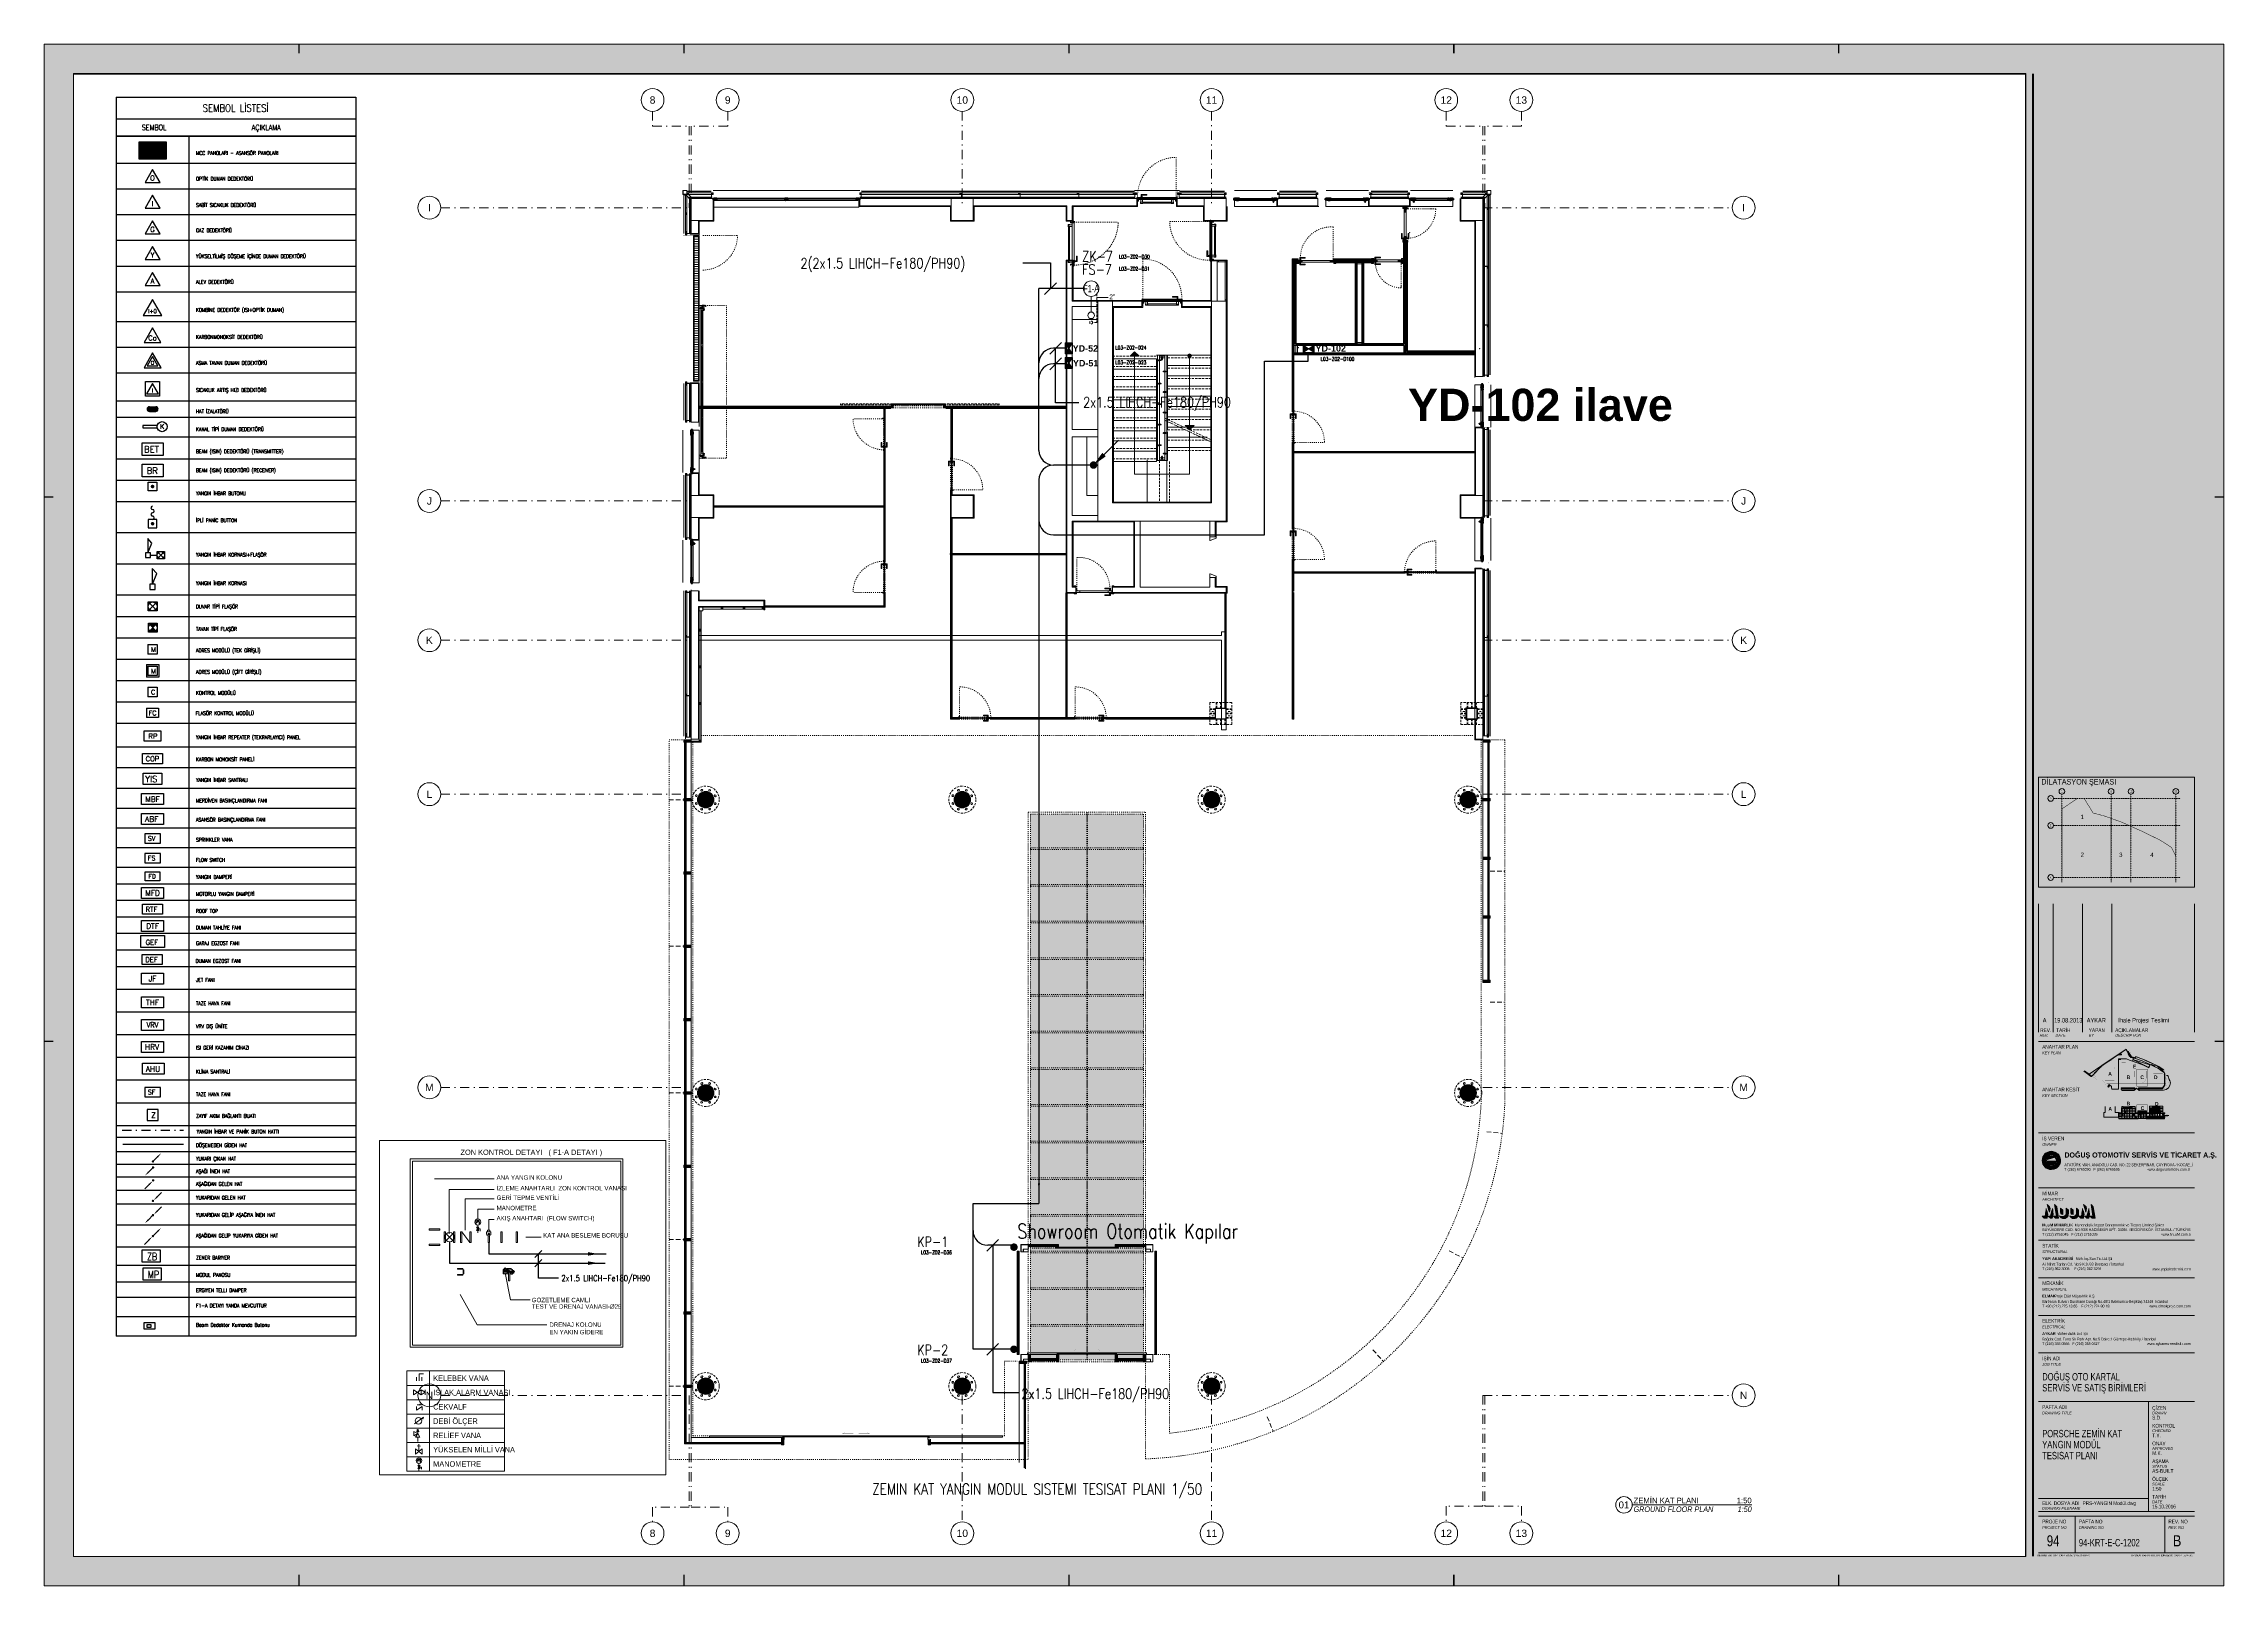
# Paper-space layout '94-KRT-E-C-1202' of a CAD drawing. Extents: x 0 to 1189, y 0 to 841.
# The model-space entities are those that its viewports show. They can reach past a viewport. Long polylines and large blocks are cut down to what shows.
import ezdxf
from ezdxf.enums import TextEntityAlignment as Align
from ezdxf.xclip import XClip

# ---------------------------------------------------------------- set-up
doc = ezdxf.new("R2010")
doc.units = 0
doc.header["$MEASUREMENT"] = 0
doc.header["$XCLIPFRAME"] = 0
for name, pattern in [('ACAD_ISO05W100', [33, 24, -3, 0, -3, 0, -3]), ('DASHDOT', [1, 0.5, -0.25, 0, -0.25]), ('DOT2', [0.125, 0, -0.125]), ('HIDDEN', [0.375, 0.25, -0.125])]:
    doc.linetypes.add(name, pattern=pattern)
doc.layers.get('0').update_dxf_attribs({"color": 9, "lineweight": 9})
doc.layers.get('Defpoints').update_dxf_attribs({"color": 9, "lineweight": 9})
for name, color, linetype, lineweight in [('00', 9, 'Continuous', 9), ('01', 9, 'Continuous', 9), ('03', 18, 'Continuous', 9), ('03S', 255, 'Continuous', 9), ('06A', 9, 'Continuous', 9), ('06B', 9, 'Continuous', 9), ('06C', 9, 'Continuous', 9), ('06D', 9, 'Continuous', 9), ('07K', 8, 'Continuous', 9), ('09', 9, 'Continuous', 9), ('10', 9, 'Continuous', 9), ('11', 9, 'Continuous', 9), ('12', 9, 'Continuous', 9), ('14', 9, 'Continuous', 9), ('15', 9, 'Continuous', 9), ('19', 9, 'Continuous', 9), ('19D', 9, 'DOT2', 9), ('20', 9, 'DOT2', 9), ('21', 9, 'Continuous', 9), ('21_mahal200', 9, 'Continuous', 9), ('24', 9, 'DASHDOT', 9), ('33', 9, 'BATTING', 9), ('40A', 9, 'Continuous', 9), ('E-ADRES MODÜLÜ (TEK GİRİŞLİ)', 7, 'Continuous', 30), ('E-ADRES MODÜLÜ (ÇİFT GİRİŞLİ)', 7, 'Continuous', 30), ('E-ALEV DEDEKTÖRÜ', 7, 'Continuous', 30), ('E-ASANSÖR BASINÇLANDIRMA FANI', 7, 'Continuous', 30), ('E-ASMA TAVAN DUMAN DEDEKTÖRÜ', 7, 'Continuous', 30), ('E-AŞAĞI İNEN HAT', 7, 'Continuous', 30), ('E-AŞAĞIDAN GELEN HAT', 7, 'Continuous', 30), ('E-AŞAĞIDAN GELİP YUKARIYA GİDEN HAT', 7, 'Continuous', 30), ('E-DEDEKTÖR NUMARALARI', 20, 'Continuous', 30), ('E-DUMAN EGZOST FANI', 7, 'Continuous', 30), ('E-DUMAN TAHLİYE FANI', 7, 'Continuous', 30), ('E-DUVAR TİPİ FLAŞÖR', 7, 'Continuous', 30), ('E-FLAŞÖR KONTROL MODÜLÜ', 7, 'Continuous', 30), ('E-FLOW SWITCH', 7, 'Continuous', 30), ('E-GARAJ EGZOST FANI', 7, 'Continuous', 30), ('E-GAZ DEDEKTÖRÜ', 7, 'Continuous', 30), ('E-HAT İZALATÖRÜ', 7, 'Continuous', 30), ('E-ISI GERİ KAZANIM', 7, 'Continuous', 30), ('E-İPLİ PANİC BUTTON', 7, 'Continuous', 30), ('E-JET FAN', 7, 'Continuous', 30), ('E-KABLO', 7, 'Continuous', 30), ('E-KANAL TİPİ DUMAN DEDEKTÖRÜ', 7, 'Continuous', 30), ('E-KARBON MONOKSİT PANELİ', 7, 'Continuous', 30), ('E-KARBONMONOKSİT DEDEKTÖRÜ', 7, 'Continuous', 30), ('E-KOMBİNE DEDEKTÖR (ISI+OPTİK DUMAN)', 7, 'Continuous', 30), ('E-KONTROL MODÜLÜ', 7, 'Continuous', 30), ('E-KUVVET PANOSU (MCC)', 7, 'Continuous', 30), ('E-MERDİVEN BASINÇLANDIRMA FANI', 7, 'Continuous', 30), ('E-MODÜL HATTI', 6, 'Continuous', 30), ('E-MOTORLU YANGIN DAMPERİ', 7, 'Continuous', 30), ('E-OK', 3, 'Continuous', 30), ('E-OPTİK DUMAN DEDEKTÖRÜ', 7, 'Continuous', 30), ('E-SABİT SICAKLIK DEDEKTÖRÜ', 7, 'Continuous', 30), ('E-SICAKLIK ARTIŞ HIZI DEDEKTÖRÜ', 7, 'Continuous', 30), ('E-SPRINKLER VANA', 7, 'Continuous', 30), ('E-TAVAN TİPİ FLAŞÖR', 7, 'Continuous', 30), ('E-TAZE HAVA FANI', 7, 'Continuous', 30), ('E-VRV DIŞ ÜNİTE', 7, 'Continuous', 30), ('E-YANGIN', 7, 'Continuous', 30), ('E-YANGIN DAMPERİ', 7, 'Continuous', 30), ('E-YANGIN İHBAR BUTONU', 7, 'Continuous', 30), ('E-YANGIN İHBAR KORNASI', 7, 'Continuous', 30), ('E-YANGIN İHBAR KORNASI+FLAŞÖR', 7, 'Continuous', 30), ('E-YANGIN İHBAR REPEATER (TEKRARLAYICI) PANEL', 7, 'Continuous', 30), ('E-YANGIN İHBAR SANTRALI', 7, 'Continuous', 30), ('E-YAZI', 7, 'Continuous', 30), ('E-YUKARI ÇIKAN HAT', 7, 'Continuous', 30), ('E-YUKARIDAN GELEN HAT', 7, 'Continuous', 30), ('E-YUKARIDAN GELİP AŞAĞIYA İNEN HAT', 7, 'Continuous', 30), ('E-YÜKSELTİLMİŞ DÖŞEME İÇİNDE DUMAN DEDEKTÖRÜ', 7, 'Continuous', 30), ('E-ZAYIF AKIM BAĞLANTI KUTUSU BUAT', 7, 'Continuous', 30), ('EQ LIST', 7, 'Continuous', 13), ('H-DAMPER', 1, 'Continuous', 13), ('Y-DRENAJ', 251, 'HIDDEN', 9), ('Y-LEGEND', 61, 'Continuous', 9), ('Y-SPRINKLER-BORU', 251, 'Continuous', 9), ('Y-VANA', 3, 'Continuous', 13), ('Y-YANGINDOLABI-TEXT', 251, 'Continuous', 13), ('ÖLÇÜ', 8, 'Continuous', 9)]:
    doc.layers.add(name, color=color, linetype=linetype, lineweight=lineweight)
doc.layers.get('Defpoints').off()
doc.layers.get('ÖLÇÜ').off()
doc.styles.add('$1$Arial', font='arial.ttf', dxfattribs={"height": 2.5})
doc.styles.add('ANTET-TEXT', font='ARIALNB.TTF')
doc.styles.add('Arial', font='arial.ttf', dxfattribs={"height": 2.5})
doc.styles.add('E-YAZI', font='txttw.shx')
doc.styles.add('MuuM_TEXT-BOLD', font='ARIALNB.TTF')
doc.styles.add('MuuM_TEXT-ITALIC', font='ARIALNI.TTF')
doc.styles.add('MuuM_TEXT-STANDART', font='ARIALN.TTF')
doc.styles.add('ROMANS', font='romans__.ttf', dxfattribs={"width": 0.7})
doc.styles.add('ROMANS8', font='Txttw.shx')
doc.linetypes.add('BATTING', pattern='A,0.0001,-0.1,[134,ltypeshp.shx,S=0.1,R=0,X=-0.1,Y=0],-0.2,[134,ltypeshp.shx,S=0.1,R=180,X=0.1,Y=0],-0.1', length=0.4001)
pattern_1 = [(7e-15, (-99162.212, -3118.098), (10, 10), [3, -7]), (7e-15, (-99162.212, -3117.598), (10, 10), [3, -7]), (7e-15, (-99161.712, -3116.598), (10, 10), [2, -8]), (7e-15, (-99161.212, -3115.598), (10, 10), [1.5, -8.5]), (7e-15, (-99161.212, -3114.598), (10, 10), [1, -9]), (7e-15, (-99163.712, -3113.598), (10, 10), [0.5, -2.5, 0.5, -6.5]), (7e-15, (-99162.212, -3113.098), (10, 10), [0.5, -4, 1.5, -4]), (7e-15, (-99160.212, -3112.598), (10, 10), [0.5, -0.5, 0.5, -8.5]), (7e-15, (-99160.712, -3112.098), (10, 10), [0.5, -9.5]), (7e-15, (-99161.212, -3111.098), (10, 10), [1.5, -8.5]), (7e-15, (-99161.212, -3110.098), (10, 10), [2, -8]), (7e-15, (-99161.712, -3109.098), (10, 10), [2.5, -3, 0.5, -4]), (90, (-99165.712, -3115.098), (-10, 10), [0.5, -1, 2.5, -6]), (90, (-99165.212, -3114.098), (-10, 10), [0.5, -0.5, 1.5, -7.5]), (90, (-99164.712, -3110.098), (-10, 10), [1, -9]), (90, (-99164.212, -3114.098), (-10, 10), [2, -3, 0.5, -4.5]), (90, (-99163.712, -3108.598), (-10, 10), [0.5, -9.5]), (90, (-99163.212, -3113.598), (-10, 10), [1.5, -8.5]), (90, (-99162.212, -3113.098), (-10, 10), [1, -9]), (90, (-99161.212, -3113.098), (-10, 10), [0.5, -1.5, 1.5, -6.5]), (90, (-99160.712, -3112.598), (-10, 10), [0.5, -9.5]), (90, (-99160.212, -3114.598), (-10, 10), [1.4, -8.6]), (90, (-99159.712, -3116.598), (-10, 10), [1, -9]), (90, (-99158.712, -3112.598), (-10, 10), [0.5, -9.5]), (90, (-99157.712, -3113.098), (-10, 10), [1.5, -8.5]), (90, (-99156.712, -3113.098), (-10, 10), [1.5, -8.5]), (45, (-99158.212, -3117.0976), (1e-15, 10), [0.7071, -0.7071, 0.7071, -12.0208356]), (45, (-99160.212, -3114.5976), (1e-15, 10), [1.4142, -12.7279356]), (45, (-99164.212, -3109.5976), (1e-15, 10), [1.4142, -12.7279356]), (45, (-99162.212, -3112.0976), (1e-15, 10), [1.4142, -12.7279356]), (45, (-99161.712, -3114.0976), (1e-15, 10), [1.4142, -12.7279356]), (45, (-99158.712, -3116.0976), (1e-15, 10), [1.4142, -12.7279356]), (45, (-99159.712, -3115.5976), (1e-15, 10), [2.12132, -12.0208156]), (45, (-99162.712, -3111.0976), (1e-15, 10), [0.7071, -13.4350356]), (45, (-99163.212, -3110.0976), (1e-15, 10), [0.7071, -13.4350356]), (45, (-99159.212, -3110.0976), (1e-15, 10), [0.7071, -13.4350356]), (45, (-99163.212, -3115.0976), (1e-15, 10), [0.7071, -13.4350356]), (45, (-99157.712, -3111.5976), (1e-15, 10), [0.7071, -13.4350356]), (45, (-99161.212, -3112.5976), (1e-15, 10), [0.7071, -13.4350356]), (45, (-99160.212, -3111.5976), (1e-15, 10), [0.7071, -13.4350356]), (135, (-99160.712, -3113.5976), (-10, 1e-15), [0.7071, -0.7071, 2.12132, -10.6066156]), (135, (-99159.212, -3113.5976), (-10, 1e-15), [0.7071, -13.4350356]), (135, (-99159.212, -3117.0976), (-10, 1e-15), [0.7071, -13.4350356]), (135, (-99161.212, -3114.5976), (-10, 1e-15), [0.7071, -13.4350356]), (135, (-99159.712, -3112.5976), (-10, 1e-15), [0.7071, -13.4350356]), (135, (-99162.212, -3115.0976), (-10, 1e-15), [0.7071, -13.4350356]), (135, (-99158.212, -3115.0976), (-10, 1e-15), [0.7071, -13.4350356]), (135, (-99165.212, -3118.0976), (-10, 1e-15), [0.7071, -13.4350356]), (135, (-99164.712, -3117.5976), (-10, 1e-15), [1.4142, -12.7279356]), (135, (-99164.212, -3117.0976), (-10, 1e-15), [1.4142, -12.7279356]), (135, (-99163.212, -3117.0976), (-10, 1e-15), [1.4142, -12.7279356]), (135, (-99162.712, -3116.0976), (-10, 1e-15), [1.4142, -12.7279356]), (135, (-99158.712, -3112.0976), (-10, 1e-15), [1.4142, -12.7279356]), (135, (-99156.712, -3117.0976), (-10, 1e-15), [1.4142, -12.7279356]), (135, (-99156.212, -3109.0976), (-10, 1e-15), [1.4142, -12.7279356]), (135, (-99156.212, -3110.0976), (-10, 1e-15), [1.4142, -12.7279356]), (135, (-99157.212, -3110.5976), (-10, 1e-15), [1.4142, -12.7279356]), (135, (-99164.212, -3110.5976), (-10, 1e-15), [2.12132, -12.0208156]), (135, (-99157.712, -3111.5976), (-10, 1e-15), [2.12132, -12.0208156]), (26.565051, (-99163.212, -3108.5976), (10, 4e-09), [1.118, -21.2426798]), (26.565051, (-99163.212, -3113.5976), (10, 4e-09), [1.118, -21.2426798]), (26.565051, (-99162.212, -3110.5976), (10, 4e-09), [1.118, -21.2426798]), (26.565051, (-99159.212, -3117.5976), (10, 4e-09), [1.118, -21.2426798]), (26.565051, (-99159.712, -3116.5976), (10, 4e-09), [1.118, -21.2426798]), (26.565051, (-99162.712, -3114.5976), (10, 4e-09), [1.118, -21.2426798]), (26.565051, (-99162.712, -3109.5976), (10, 4e-09), [1.118, -21.2426798]), (26.565051, (-99159.712, -3112.5976), (10, 4e-09), [2.236, -20.1246798]), (63.434949, (-99159.712, -3111.0976), (5e-10, 10), [1.118, -21.2426798]), (63.434949, (-99158.212, -3114.0976), (5e-10, 10), [1.118, -21.2426798]), (63.434949, (-99163.212, -3112.0976), (5e-10, 10), [1.118, -21.2426798]), (63.434949, (-99165.212, -3111.5976), (5e-10, 10), [1.118, -21.2426798]), (63.434949, (-99159.212, -3113.5976), (5e-10, 10), [1.118, -21.2426798]), (63.434949, (-99160.212, -3113.5976), (5e-10, 10), [1.118, -21.2426798]), (63.434949, (-99164.212, -3112.0976), (5e-10, 10), [2.236, -20.1246798]), (63.434949, (-99156.712, -3115.5976), (5e-10, 10), [2.236, -20.1246798]), (63.434949, (-99157.712, -3115.0976), (5e-10, 10), [2.236, -20.1246798]), (116.565051, (-99165.712, -3116.5976), (-4e-09, 10), [1.118, -21.2426798]), (116.565051, (-99165.712, -3111.0976), (-4e-09, 10), [1.118, -21.2426798]), (116.565051, (-99163.712, -3118.0976), (-4e-09, 10), [1.118, -21.2426798]), (116.565051, (-99164.712, -3109.0976), (-4e-09, 10), [1.118, -21.2426798]), (116.565051, (-99163.712, -3115.0976), (-4e-09, 10), [1.118, -21.2426798]), (116.565051, (-99161.712, -3114.0976), (-4e-09, 10), [1.118, -21.2426798]), (116.565051, (-99160.712, -3112.0976), (-4e-09, 10), [1.118, -21.2426798]), (116.565051, (-99165.212, -3116.0976), (3.21e-06, 10.0000016), [1.118, -21.2426798]), (116.565051, (-99162.712, -3114.5976), (-4e-09, 10), [1.118, -21.2426798]), (116.565051, (-99159.712, -3115.5976), (-4e-09, 10), [1.118, -21.2426798]), (116.565051, (-99158.712, -3114.5976), (-4e-09, 10), [1.118, -21.2426798]), (116.565051, (-99156.712, -3111.5976), (-4e-09, 10), [1.118, -21.2426798]), (116.565051, (-99164.212, -3108.5976), (-4e-09, 10), [1.118, -21.2426798]), (116.565051, (-99165.712, -3109.0976), (-4e-09, 10), [2.236, -20.1246798]), (116.565051, (-99164.212, -3116.0976), (-4e-09, 10), [2.236, -20.1246798]), (153.434949, (-99165.712, -3117.5976), (-10, 5e-10), [1.118, -21.2426798]), (153.434949, (-99157.212, -3118.0976), (-10, 5e-10), [1.118, -21.2426798]), (153.434949, (-99157.712, -3113.0976), (-10, 5e-10), [1.118, -21.2426798]), (153.434949, (-99161.712, -3116.5976), (-10, 5e-10), [1.118, -21.2426798]), (153.434949, (-99162.212, -3117.5976), (-10, 5e-10), [1.118, -21.2426798]), (153.434949, (-99161.212, -3115.5976), (-10, 5e-10), [1.118, -21.2426798]), (153.434949, (-99158.212, -3109.5976), (-10, 5e-10), [1.118, -21.2426798]), (153.434949, (-99157.212, -3109.0976), (-10, 5e-10), [2.236, -20.1246798])]
pattern_2 = [(225, (-604.72494, -5169.36366), (-0.0883883476, 0.0883883476), []), (135, (-604.72494, -5169.36366), (0.0883883476, 0.0883883476), [])]
pattern_3 = [(225, (-604.72493, -4790.89289), (-0.0883883476, 0.0883883476), []), (135, (-604.72493, -4790.89289), (0.0883883476, 0.0883883476), [])]
pattern_4 = [(315, (11291.76135, -1147.90939), (-0.0883883476, -0.0883883476), []), (225, (11291.76135, -1147.90939), (-0.0883883476, 0.0883883476), [])]
pattern_5 = [(225, (-604.72494, -5174.41928), (-0.0883883476, 0.0883883476), []), (135, (-604.72494, -5174.41928), (0.0883883476, 0.0883883476), [])]
pattern_6 = [(225, (-1902.85442, -5516.82577), (-0.0883883476, 0.0883883476), []), (135, (-1902.85442, -5516.82577), (0.0883883476, 0.0883883476), [])]
pattern_7 = [(225, (-1991.39394, -5516.82577), (-0.0883883476, 0.0883883476), []), (135, (-1991.39394, -5516.82577), (0.0883883476, 0.0883883476), [])]
pattern_8 = [(225, (-788.83559, -4779.20824), (-0.0883883476, 0.0883883476), []), (135, (-788.83559, -4779.20824), (0.0883883476, 0.0883883476), [])]
pattern_9 = [(225, (-788.83559, -4756.47334), (-0.0883883476, 0.0883883476), []), (135, (-788.83559, -4756.47334), (0.0883883476, 0.0883883476), [])]
pattern_10 = [(45, (2431.60318, 5119.4504), (0.0883883476, -0.0883883476), []), (315, (2431.60318, 5119.4504), (-0.0883883476, -0.0883883476), [])]
pattern_11 = [(225, (-443.83561, -4894.7603), (-0.0883883476, 0.0883883476), []), (135, (-443.83561, -4894.7603), (0.0883883476, 0.0883883476), [])]
pattern_12 = [(225, (-788.83559, -5145.40103), (-0.0883883476, 0.0883883476), []), (135, (-788.83559, -5145.40103), (0.0883883476, 0.0883883476), [])]
pattern_13 = [(45, (2570.65514, 4846.53629), (0.0883883476, -0.0883883476), []), (315, (2570.65514, 4846.53629), (-0.0883883476, -0.0883883476), [])]
pattern_14 = [(225, (-443.83561, -5283.68798), (-0.0883883476, 0.0883883476), []), (135, (-443.83561, -5283.68798), (0.0883883476, 0.0883883476), [])]
pattern_15 = [(45, (3387.24087, 5075.93023), (0.0883883476, -0.0883883476), []), (315, (3387.24087, 5075.93023), (-0.0883883476, -0.0883883476), [])]
pattern_16 = [(225, (-622.74313, -4865.77492), (-0.0883883476, 0.0883883476), []), (135, (-622.74313, -4865.77492), (0.0883883476, 0.0883883476), [])]
pattern_17 = [(315, (62.20478, -248.68422), (-0.1122532015, -0.1122532015), [])]

# ---------------------------------------------------------------- blocks, each defined once
blk = doc.blocks.new('MuuM_ANTET_CORNER')
blk.add_lwpolyline([(0, 50), (0, 0), (-50, 0)])
blk = doc.blocks.new('MuuM_ANTET_LINE')
at = {"const_width": 7.5}
blk.add_lwpolyline([(-50, 0), (0, 0)], dxfattribs=at)
blk = doc.blocks.new('0_logo-MuuM')
for points in [[(-344, 30), (-351, 55), (-352, 57), (-355, 71), (-356, 60), (-357, 52), (-362, 15), (-384, 15), (-369, 0), (-348, 0)], [(-326, 70), (-330, 82), (-348, 100), (-335, 56), (-333, 50), (-332, 45)], [(-307, 52), (-308, 61), (-309, 71), (-312, 57), (-313, 55), (-325, 15), (-340, 15), (-325, 0), (-311, 0), (-304, 26)], [(-277, 84), (-294, 100), (-281, 15), (-302, 15), (-287, 0), (-265, 0)], [(-235, 59), (-250, 74), (-250, 42), (-249, 36), (-248, 32), (-244, 29), (-234, 28), (-235, 34)], [(-160, 59), (-175, 74), (-175, 42), (-175, 36), (-173, 32), (-170, 29), (-159, 28), (-160, 34)], [(-62, 70), (-65, 82), (-83, 100), (-70, 56), (-69, 50), (-68, 45)], [(-39, 26), (-43, 52), (-44, 61), (-45, 71), (-48, 57), (-48, 55), (-60, 15), (-75, 15), (-60, 0), (-46, 0)], [(-13, 84), (-29, 100), (-16, 15), (-38, 15), (-22, 0), (0, 0)]]:
    blk.add_hatch(color=256).paths.add_polyline_path(points)
h = blk.add_hatch(color=256)
edge = h.paths.add_edge_path()
edge.add_line((-197, 16), (-196, 18))
edge.add_line((-196, 18), (-195, 26))
edge.add_line((-195, 26), (-194, 35))
edge.add_line((-194, 35), (-194, 59))
edge.add_line((-194, 59), (-210, 74))
edge.add_line((-210, 74), (-210, 44))
edge.add_line((-210, 44), (-210, 35))
edge.add_line((-210, 35), (-211, 29))
edge.add_line((-211, 29), (-213, 25))
edge.add_line((-213, 25), (-217, 21))
edge.add_line((-217, 21), (-221, 17))
edge.add_line((-221, 17), (-226, 15))
edge.add_line((-226, 15), (-233, 13))
edge.add_line((-233, 13), (-240, 13))
edge.add_line((-240, 13), (-247, 13))
edge.add_line((-247, 13), (-253, 15))
edge.add_line((-253, 15), (-258, 17))
edge.add_arc((-227, 31), 33.9, 205.3938, 332.8608)
h = blk.add_hatch(color=256)
edge = h.paths.add_edge_path()
edge.add_line((-123, 14), (-124, 15))
edge.add_line((-124, 15), (-123, 15))
edge.add_arc((-153, 31), 33.9, 331.3342, 332.8608)
edge.add_line((-123, 16), (-121, 18))
edge.add_line((-121, 18), (-120, 26))
edge.add_line((-120, 26), (-120, 35))
edge.add_line((-120, 35), (-120, 59))
edge.add_line((-120, 59), (-135, 74))
edge.add_line((-135, 74), (-135, 44))
edge.add_line((-135, 44), (-135, 35))
edge.add_line((-135, 35), (-136, 29))
edge.add_line((-136, 29), (-138, 25))
edge.add_line((-138, 25), (-142, 21))
edge.add_line((-142, 21), (-146, 17))
edge.add_line((-146, 17), (-152, 15))
edge.add_line((-152, 15), (-158, 13))
edge.add_line((-158, 13), (-165, 13))
edge.add_line((-165, 13), (-172, 13))
edge.add_line((-172, 13), (-179, 15))
edge.add_line((-179, 15), (-183, 17))
edge.add_arc((-153, 31), 33.9, 205.3938, 329.7663)
h = blk.add_hatch(color=256)
edge = h.paths.add_edge_path()
edge.add_line((-80, 30), (-87, 55))
edge.add_line((-87, 55), (-88, 57))
edge.add_line((-88, 57), (-91, 71))
edge.add_line((-91, 71), (-92, 60))
edge.add_line((-92, 60), (-93, 52))
edge.add_line((-93, 52), (-98, 15))
edge.add_line((-98, 15), (-118, 15))
edge.add_arc((-148, 31), 33.9, 329.7663, 331.3342, ccw=False)
edge.add_line((-118, 14), (-104, 0))
edge.add_line((-104, 0), (-83, 0))
edge.add_line((-83, 0), (-80, 30))
for points in [[(-344, 30), (-351, 55), (-352, 57), (-355, 71), (-356, 60), (-357, 52), (-362, 15), (-384, 15), (-369, 0), (-348, 0)], [(-326, 70), (-330, 82), (-348, 100), (-335, 56), (-333, 50), (-332, 45)], [(-307, 52), (-308, 61), (-309, 71), (-312, 57), (-313, 55), (-325, 15), (-340, 15), (-325, 0), (-311, 0), (-304, 26)], [(-277, 84), (-294, 100), (-281, 15), (-302, 15), (-287, 0), (-265, 0)], [(-235, 59), (-250, 74), (-250, 42), (-249, 36), (-248, 32), (-244, 29), (-234, 28), (-235, 34)], [(-160, 59), (-175, 74), (-175, 42), (-175, 36), (-173, 32), (-170, 29), (-159, 28), (-160, 34)], [(-62, 70), (-65, 82), (-83, 100), (-70, 56), (-69, 50), (-68, 45)], [(-39, 26), (-43, 52), (-44, 61), (-45, 71), (-48, 57), (-48, 55), (-60, 15), (-75, 15), (-60, 0), (-46, 0)], [(-13, 84), (-29, 100), (-16, 15), (-38, 15), (-22, 0), (0, 0)]]:
    blk.add_lwpolyline(points, close=True)
for points in [[(-197, 16), (-196, 18), (-195, 26), (-194, 35), (-194, 59), (-210, 74), (-210, 44), (-210, 35), (-211, 29), (-213, 25), (-217, 21), (-221, 17), (-226, 15), (-233, 13), (-240, 13), (-247, 13), (-253, 15), (-258, 17, 0.62164)], [(-123, 14), (-124, 15), (-123, 15, 0.006661), (-123, 16), (-121, 18), (-120, 26), (-120, 35), (-120, 59), (-135, 74), (-135, 44), (-135, 35), (-136, 29), (-138, 25), (-142, 21), (-146, 17), (-152, 15), (-158, 13), (-165, 13), (-172, 13), (-179, 15), (-183, 17, 0.603075)], [(-80, 30), (-87, 55), (-88, 57), (-91, 71), (-92, 60), (-93, 52), (-98, 15), (-118, 15, -0.006841), (-118, 14), (-104, 0), (-83, 0)]]:
    blk.add_lwpolyline(points, format="xyb", close=True)
blk = doc.blocks.new('0_aks')
at = {"linetype": 'Continuous'}
blk.add_circle((0, 0), 3.12, dxfattribs=at)
at = {"style": 'Arial'}
blk.add_attdef('AKS', text='', height=2.5, dxfattribs=at).set_placement((0, 0), align=Align.MIDDLE_CENTER)
blk = doc.blocks.new('p-dilatasyon şeması')
at = {"layer": '03'}
blk.add_lwpolyline([(-40, 477.9), (640, 477.9), (640, -2.1), (-40, -2.1)], close=True, dxfattribs=at)
at = {"layer": '06A', "const_width": 2}
for points in [[(276.3, 267.4), (62.1, 267.4), (62.1, 339.5), (129.4, 385.2), (158.9, 385.2), (198.1, 321.5), (246.8, 308.6), (276.3, 298.2)], [(362.9, 40), (276.5, 40), (276.5, 298.1), (319.8, 282.8), (362.9, 263.5)], [(276.3, 40), (62.1, 40), (62.1, 267.2), (276.3, 267.2)], [(362.9, 40), (363.1, 263.4), (415.6, 239.9), (491, 202.6), (509.1, 191.3), (540.2, 171), (559.1, 132.7), (559.1, 40)]]:
    blk.add_lwpolyline(points, close=True, dxfattribs=at)
at = {"layer": '24', "ltscale": 2}
for points in [[(24.9, 385.2), (579.1, 385.2)], [(62.1, 20), (62.1, 404)], [(276.5, 20), (276.5, 404)], [(363.3, 20), (363.3, 404)], [(559.1, 20), (559.1, 404)], [(559.3, 20), (559.3, 404)], [(24.9, 267.4), (579.1, 267.4)], [(24.9, 40), (579.1, 40)]]:
    blk.add_lwpolyline(points, dxfattribs=at)
at = {"layer": '24'}
ref = blk.add_blockref('0_aks', (12.9, 385.2), dxfattribs=dict(at, xscale=4, yscale=4, zscale=4))
ref.add_attrib('AKS', 'A', dxfattribs={"layer": '0', "height": 8, "style": 'Arial'}).set_placement((12.9, 385.2), align=Align.MIDDLE_CENTER)
ref = blk.add_blockref('0_aks', (62.1, 416), dxfattribs=dict(at, xscale=4, yscale=4, zscale=4))
ref.add_attrib('AKS', '1', dxfattribs={"layer": '0', "height": 8, "style": 'Arial'}).set_placement((62.1, 416), align=Align.MIDDLE_CENTER)
ref = blk.add_blockref('0_aks', (276.5, 416), dxfattribs=dict(at, xscale=4, yscale=4, zscale=4))
ref.add_attrib('AKS', '8', dxfattribs={"layer": '0', "height": 8, "style": 'Arial'}).set_placement((276.5, 416), align=Align.MIDDLE_CENTER)
ref = blk.add_blockref('0_aks', (363.3, 416), dxfattribs=dict(at, xscale=4, yscale=4, zscale=4))
ref.add_attrib('AKS', '12', dxfattribs={"layer": '0', "height": 8, "style": 'Arial'}).set_placement((363.3, 416), align=Align.MIDDLE_CENTER)
ref = blk.add_blockref('0_aks', (559.1, 416), dxfattribs=dict(at, xscale=4, yscale=4, zscale=4))
ref.add_attrib('AKS', '20', dxfattribs={"layer": '0', "height": 8, "style": 'Arial'}).set_placement((559.1, 416), align=Align.MIDDLE_CENTER)
ref = blk.add_blockref('0_aks', (12.9, 267.4), dxfattribs=dict(at, xscale=4, yscale=4, zscale=4))
ref.add_attrib('AKS', 'E', dxfattribs={"layer": '0', "height": 8, "style": 'Arial'}).set_placement((12.9, 267.4), align=Align.MIDDLE_CENTER)
ref = blk.add_blockref('0_aks', (12.9, 40), dxfattribs=dict(at, xscale=4, yscale=4, zscale=4))
ref.add_attrib('AKS', 'N', dxfattribs={"layer": '0', "height": 8, "style": 'Arial'}).set_placement((12.9, 40), align=Align.MIDDLE_CENTER)
at = {"layer": '03', "attachment_point": 1, "style": 'MuuM_TEXT-STANDART'}
for s, width, insert, char_height in [('DİLATASYON ŞEMASI', 13138.198, (-28, 469.9), 24), ('1', 32.746, (143.3, 314.4), 19.2), ('2', 32.746, (143.3, 148.7), 19.2), ('3', 32.746, (311.6, 148.7), 19.2), ('4', 32.746, (447.6, 148.7), 19.2)]:
    blk.add_mtext_dynamic_manual_height_columns(s, width=width, gutter_width=200, heights=[0], dxfattribs=dict(at, insert=insert, char_height=char_height))
blk = doc.blocks.new('p-anahtar-plan_')
at = {"layer": '06D'}
h = blk.add_hatch(dxfattribs=at)
h.set_pattern_fill('GRASS', color=256, scale=50, style=0)
h.set_pattern_definition([(90, (-339322.194, 42421.93), (-35.355339, 35.355339), [9.375, -61.335678]), (45, (-339322.194, 42421.93), (-35.355339, 35.355339), [9.375, -40.625]), (135, (-339322.194, 42421.93), (-35.355339, -35.355339), [9.375, -40.625])])
h.paths.add_polyline_path([(3099, 7850), (3989, 7850), (4051, 7892), (3770, 8306)])
h = blk.add_hatch(color=256, dxfattribs=at)
h.dxf.hatch_style = 1
h.paths.add_polyline_path([(3757, 6626), (3757, 6674), (3781, 6650)])
h = blk.add_hatch(dxfattribs=at)
h.set_pattern_fill('_USER', color=256, scale=20, angle=30, pattern_type=0)
h.set_pattern_definition([(30, (-108715.084, 120), (-10, 17.320508), [])])
h.paths.add_polyline_path([(7823, 6849), (7860, 6990), (6714, 7295), (5826, 8735), (5650, 8735), (6614, 7171)])
h = blk.add_hatch(color=256, dxfattribs=at)
h.dxf.hatch_style = 1
h.paths.add_polyline_path([(5895, 8044), (5936, 8069), (5903, 8077)])
h = blk.add_hatch(dxfattribs=at)
h.set_pattern_fill('_USER', color=256, scale=20, angle=60, pattern_type=0)
h.set_pattern_definition([(60, (-108715.084, 120), (-17.320508, 10), [])])
h.paths.add_polyline_path([(12998, 4665), (13060, 4790), (12236, 5198), (12173, 5073)])
at = {"layer": '01', "const_width": 20, "elevation": 0}
blk.add_lwpolyline([(-455, 2510), (-455, 993, 0.4142136), (-280, 818), (1980, 818, 0.4142136), (2155, 993), (2155, 4028, 0.4142136), (1855, 4328), (-155, 4328, 0.4142136), (-455, 4028)], format="xyb", close=True, dxfattribs=at)
at = {"layer": '01', "const_width": 20}
for points in [[(7665, 3420), (5125, 3420), (5125, 5820), (4045, 5820), (4045, 1760), (3945, 1760), (3945, 0), (7765, 0), (7765, 1760), (7665, 1760)], [(11585, 3700), (11585, 60), (15285, 60), (15285, 2640), (12725, 2640), (12725, 3700)]]:
    blk.add_lwpolyline(points, close=True, dxfattribs=at)
blk.add_lwpolyline([(8545, 3420), (8545, 0), (9355, 0), (9355, 295), (9675, 295), (9675, 115, 0.2627786), (10745, 1399), (10745, 3420)], format="xyb", close=True, dxfattribs=at)
at = {"layer": '06D'}
for points in [[(6218, 6383), (8560, 5556), (10025, 5000), (11432, 4338), (11801, 5180), (10827, 5617), (9632, 6154), (7810, 6797), (7203, 6958), (6578, 7124), (5276, 9237), (5237, 9301), (3245, 7949), (3245, 7949), (3245, 7949), (3245, 7949), (3245, 7949), (-1307, 4858), (-3955, 2064, -0.4142136), (-4371, 1980), (-4401, 1999), (-5275, 2625), (-6249, 3345), (-4073, 2005), (-3985, 2092), (-1336, 4886), (5250, 9356), (5307, 9264), (6604, 7158), (7213, 6997), (7821, 6835), (9647, 6191), (10844, 5654), (12041, 5116), (12983, 4650), (13926, 4184), (14379, 3902), (14677, 3708), (15686, 3051), (15830, 2769), (15830, -479), (15087, -1500), (15087, -1500), (8665, -1500), (8665, -1200), (8705, -1200), (8705, -1460), (15067, -1460), (15067, -1460), (15790, -466), (15790, 2760), (15655, 3023), (14655, 3674), (14358, 3868), (13906, 4149), (12966, 4614), (12024, 5080), (11838, 5164), (11452, 4284), (10009, 4963), (8546, 5519), (6200, 6347), (6218, 6383)], [(3245, 6750), (5009, 6750, -0.0850742), (5342, 6693), (6218, 6383)], [(-6225, 3377), (-5251, 2657), (-4378, 2032), (-4349, 2013, 0.2460123), (-4109, 1988, 0.2460123)], [(16323, 2162, -0.3246729), (16736, 2012, 0.0443791), (17207, 817, -0.1355158), (17349, 155, -0.3824074), (15520, -1802), (8968, -1862, -0.4169076), (8665, -1562), (8665, -1500)], [(487, -988), (448, -588), (831, -425), (1126, -616), (1262, -845), (1294, -1265, 0.2915576), (1521, -1500), (1521, -1500), (3205, -1500)], [(3945, -1500), (3945, -1606, 0.4126682), (4243, -1906), (7348, -1877)], [(7348, -1877), (7348, -1877, 0.4115246), (7645, -1577), (7645, -1500)]]:
    blk.add_lwpolyline(points, format="xyb", dxfattribs=at)
at = {"layer": '06D', "ltscale": 2, "const_width": 10}
blk.add_lwpolyline([(5215, 9335), (5306, 9264), (5447, 9241), (5889, 9271), (6925, 7590), (7969, 7313), (9832, 6655), (12254, 5569), (14170, 4621), (14648, 4324), (15755, 3603), (15759, 3305), (17096, 596), (15581, -1500), (2401, -1500), (2278, -1451), (2051, -1364), (412, -710), (-403, -375), (-1082, 17), (-1082, 17), (-4229, 2150), (-4726, 2585)], close=True, dxfattribs=at)
at = {"layer": '06D', "linetype": 'ACAD_ISO05W100', "ltscale": 0.05, "const_width": 10}
blk.add_lwpolyline([(5504, 8944), (6604, 7158), (7821, 6835), (9647, 6191), (12041, 5116), (13926, 4184), (14379, 3902), (15259, 3329), (15261, 3185), (16514, 645), (16048, 0), (0, 0), (0, 0), (0, 0), (0, 0), (-182, 75), (-817, 441), (-4085, 2657), (5219, 8975), (5432, 8940), (5504, 8944)], dxfattribs=at)
at = {"layer": '06D'}
for points in [[(-3955, 2064), (-1307, 4858), (1641, 6859)], [(3245, -1500), (3245, 6750), (3245, 6750), (3245, 6750), (3245, 6750), (3245, 6750), (3205, 6750), (3205, -1500), (3245, -1500), (3245, -1500)], [(3245, 6710), (3245, 6750), (3855, 6750), (3855, 6710), (3743, 6710), (3743, 6710), (3245, 6710), (3245, 6710), (3245, 6710), (3245, 6710), (3245, 6710), (3245, 6710), (3245, 6710), (3245, 6710), (3245, 6710)], [(3245, 6550), (3245, 6590), (3855, 6590), (3855, 6550), (3743, 6550), (3743, 6550), (3245, 6550), (3245, 6550), (3245, 6550), (3245, 6550), (3245, 6550), (3245, 6550), (3245, 6550), (3245, 6550), (3245, 6550)], [(3757, 6650), (3393, 6650), (3333, 6650), (3333, 6710)], [(3393, 6590), (3393, 6710)], [(3421, 6590), (3421, 6710)], [(3449, 6590), (3449, 6710)], [(3477, 6590), (3477, 6710)], [(3505, 6590), (3505, 6710)], [(3533, 6590), (3533, 6710)], [(3561, 6590), (3561, 6710)], [(3589, 6590), (3589, 6710)], [(3617, 6590), (3617, 6710)], [(3645, 6590), (3645, 6710)], [(3673, 6590), (3673, 6710)], [(3701, 6590), (3701, 6710)], [(3729, 6590), (3729, 6710)], [(3757, 6590), (3757, 6710)], [(6388, 7433), (6226, 7334), (5796, 8032), (5830, 8053), (6239, 7389), (6367, 7467)], [(5852, 8017), (5980, 8096)], [(5867, 7993), (5994, 8072)], [(5881, 7969), (6009, 8048)], [(5896, 7945), (6024, 8024)], [(5911, 7922), (6038, 8000)], [(6303, 7428), (5916, 8056)], [(5925, 7898), (6053, 7976)], [(5940, 7874), (6068, 7953)], [(5955, 7850), (6082, 7929)], [(5969, 7826), (6097, 7905)], [(5984, 7802), (6112, 7881)], [(5999, 7779), (6126, 7857)], [(6077, 7651), (6205, 7730)], [(6092, 7627), (6220, 7706)], [(6107, 7603), (6234, 7682)], [(6121, 7579), (6249, 7658)], [(6136, 7556), (6264, 7634)], [(6151, 7532), (6279, 7610)], [(6166, 7508), (6293, 7587)], [(6180, 7484), (6308, 7563)], [(6195, 7460), (6323, 7539)], [(6210, 7436), (6337, 7515)], [(6224, 7413), (6352, 7491)], [(8560, 5556), (7010, 6104), (7303, 6932)], [(7303, 6932), (7010, 6104)], [(11780, 5131), (7156, 6518), (11436, 4347)], [(7795, 6841), (7795, 6841)], [(-6040, 3439), (-4039, 1980)], [(-4799, 2535), (-1336, 4886)], [(11432, 4338), (10025, 5000), (8560, 5556)], [(11496, 4160), (11496, 4162)], [(13913, 4194), (14160, 4580)], [(14160, 4580), (15299, 3577), (13913, 4194)], [(15423, 3770), (15175, 3384)], [(7605, -1200), (3945, -1200), (3945, -1240), (7605, -1240)], [(3945, -1460), (3945, -1500), (7645, -1500), (7645, -1200), (7605, -1200), (7605, -1460), (3945, -1460)], [(7476, -1876), (7476, -1876), (8155, -1250), (8838, -1864), (8838, -1864)], [(7605, -1500), (7605, -1500)], [(8705, -1240), (15227, -1240), (15256, -1200), (15256, -1200), (15256, -1200), (8705, -1200)], [(15087, -1500), (15830, -479), (15830, -479)], [(15087, -1500), (15830, -479)]]:
    blk.add_lwpolyline(points, dxfattribs=at)
for points in [[(3099, 7850), (3989, 7850), (4051, 7892), (3770, 8306)], [(3757, 6626), (3757, 6674), (3781, 6650)], [(7833, 6831), (7878, 7001), (6723, 7308), (5835, 8750), (5623, 8750), (6604, 7158)], [(7823, 6849), (7860, 6990), (6714, 7295), (5826, 8735), (5650, 8735), (6614, 7171)], [(5895, 8044), (5936, 8069), (5903, 8077)], [(7878, 7001), (7952, 7277), (8547, 7067), (9292, 6804), (9818, 6618), (10714, 6216), (12237, 5533), (13194, 5059), (14150, 4586), (15510, 3715), (15531, 3748), (14170, 4621), (13212, 5095), (12254, 5569), (10730, 6253), (9832, 6655), (9305, 6842), (8560, 7105), (7924, 7329), (7840, 7011)], [(13005, 4645), (13080, 4796), (12229, 5219), (12153, 5066)], [(12998, 4665), (13060, 4790), (12236, 5198), (12173, 5073)], [(277, -853), (635, -298), (831, -425), (487, -988)]]:
    blk.add_lwpolyline(points, close=True, dxfattribs=at)
at = {"layer": '21', "style": 'MuuM_TEXT-BOLD'}
for s, p in [('A', (408, 2170)), ('B', (5419, 1199)), ('E', (7135, 4112)), ('C', (9154, 1199)), ('D', (12859, 1199))]:
    blk.add_text(s, height=1000, dxfattribs=at).set_placement(p)
blk = doc.blocks.new('p-vw-doğrama')
blk.add_lwpolyline([(2.5, -30), (2.5, 0), (-2.5, 0), (-2.5, -30)], close=True)
blk = doc.blocks.new('*U139')
for points in [[(5, 210), (5, 205), (-10, 205), (-10, 210)], [(-5, 205), (-5, 1), (-10, 1), (-10, 205)], [(5, 0), (-10, 0), (-10, 205), (5, 205)]]:
    blk.add_lwpolyline(points, close=True)
blk = doc.blocks.new('prf-10x10')
h = blk.add_hatch(color=255)
h.dxf.hatch_style = 1
h.paths.add_polyline_path([(-5, -5), (5, -5), (5, 5), (-5, 5)])
at = {"layer": '10'}
blk.add_lwpolyline([(-5, -5), (5, -5), (5, 5), (-5, 5)], close=True, dxfattribs=at)
blk = doc.blocks.new('p-doğrama')
blk.add_lwpolyline([(-3, 20), (-3, 0), (3, 0), (3, 20)], close=True)
blk = doc.blocks.new('ERG')
at = {"lineweight": 5, "ltscale": 0.5}
for p, q in [((27714, -7982), (27714, -7982)), ((27715, -7982), (27715, -7982)), ((27715, -7982), (27715, -7982)), ((27715, -7982), (27715, -7983)), ((27715, -7982), (27715, -7982)), ((27715, -7982), (27715, -7982)), ((27715, -7982), (27715, -7982)), ((27715, -7982), (27715, -7983)), ((27715, -7982), (27715, -7982)), ((27715, -7982), (27715, -7982)), ((27715, -7982), (27715, -7982)), ((27715, -7983), (27715, -7983)), ((27715, -7983), (27715, -7983)), ((27715, -7983), (27715, -7983)), ((27715, -7983), (27715, -7983)), ((27715, -7983), (27715, -7983)), ((27715, -7983), (27715, -7983)), ((27715, -7983), (27715, -7983)), ((27715, -7983), (27715, -7983)), ((27715, -7983), (27715, -7983)), ((27715, -7983), (27715, -7983)), ((27715, -7983), (27715, -7983)), ((27715, -7983), (27715, -7983)), ((27715, -7983), (27715, -7983)), ((27715, -7983), (27715, -7984)), ((27715, -7983), (27715, -7983)), ((27715, -7983), (27715, -7983)), ((27715, -7983), (27715, -7983)), ((27715, -7983), (27715, -7984)), ((27715, -7983), (27715, -7983)), ((27715, -7983), (27715, -7983)), ((27715, -7983), (27715, -7983)), ((27715, -7983), (27715, -7983)), ((27715, -7983), (27715, -7983)), ((27715, -7983), (27715, -7983)), ((27715, -7983), (27715, -7983)), ((27715, -7983), (27715, -7983)), ((27715, -7983), (27715, -7983)), ((27715, -7984), (27715, -7983)), ((27715, -7983), (27715, -7983)), ((27715, -7983), (27715, -7983)), ((27715, -7983), (27715, -7983)), ((27715, -7984), (27715, -7984)), ((27715, -7984), (27715, -7984)), ((27715, -7984), (27715, -7984)), ((27715, -7984), (27715, -7984)), ((27715, -7984), (27715, -7984)), ((27715, -7984), (27715, -7984)), ((27715, -7984), (27715, -7984)), ((27715, -7984), (27715, -7984)), ((27715, -7984), (27715, -7984)), ((27715, -7984), (27715, -7984)), ((27715, -7984), (27715, -7984)), ((27715, -7984), (27715, -7984)), ((27715, -7984), (27715, -7984)), ((27715, -7984), (27715, -7984)), ((27715, -7984), (27715, -7984)), ((27715, -7984), (27715, -7984)), ((27715, -7984), (27715, -7984)), ((27715, -7984), (27715, -7984)), ((27715, -7984), (27715, -7984)), ((27715, -7984), (27715, -7984)), ((27715, -7984), (27715, -7984)), ((27715, -7984), (27715, -7984)), ((27715, -7984), (27715, -7984)), ((27715, -7984), (27715, -7984)), ((27715, -7984), (27715, -7984)), ((27715, -7984), (27715, -7984)), ((27715, -7984), (27715, -7984)), ((27715, -7984), (27715, -7984)), ((27715, -7984), (27715, -7984)), ((27715, -7984), (27715, -7985)), ((27715, -7984), (27715, -7984)), ((27715, -7985), (27715, -7984)), ((27715, -7985), (27715, -7984)), ((27715, -7984), (27715, -7985)), ((27715, -7984), (27715, -7984)), ((27715, -7984), (27715, -7985)), ((27715, -7985), (27715, -7986)), ((27715, -7985), (27715, -7986)), ((27715, -7985), (27715, -7985)), ((27715, -7985), (27715, -7985)), ((27715, -7985), (27715, -7985)), ((27715, -7985), (27715, -7985)), ((27715, -7985), (27715, -7985)), ((27715, -7985), (27715, -7985)), ((27715, -7985), (27715, -7985)), ((27715, -7985), (27715, -7985)), ((27715, -7985), (27715, -7985)), ((27715, -7985), (27715, -7985)), ((27715, -7985), (27715, -7985)), ((27715, -7985), (27715, -7985)), ((27715, -7985), (27715, -7985)), ((27715, -7985), (27715, -7985)), ((27715, -7985), (27715, -7985)), ((27715, -7985), (27715, -7985)), ((27715, -7985), (27715, -7985)), ((27715, -7985), (27715, -7985)), ((27715, -7985), (27715, -7985)), ((27715, -7985), (27715, -7985)), ((27715, -7985), (27715, -7985)), ((27715, -7985), (27715, -7985)), ((27715, -7985), (27715, -7985)), ((27715, -7985), (27715, -7985)), ((27715, -7985), (27715, -7985)), ((27715, -7985), (27715, -7985)), ((27715, -7985), (27715, -7985)), ((27715, -7985), (27715, -7985)), ((27715, -7985), (27715, -7985)), ((27715, -7985), (27715, -7985)), ((27715, -7985), (27715, -7985)), ((27715, -7985), (27715, -7985)), ((27715, -7986), (27715, -7986)), ((27715, -7986), (27715, -7986)), ((27715, -7987), (27715, -7986)), ((27715, -7986), (27715, -7986)), ((27715, -7986), (27715, -7986)), ((27715, -7986), (27715, -7986)), ((27715, -7986), (27715, -7986)), ((27715, -7986), (27715, -7986)), ((27715, -7986), (27715, -7986)), ((27715, -7987), (27715, -7986)), ((27715, -7986), (27715, -7986)), ((27715, -7986), (27715, -7986)), ((27715, -7986), (27715, -7986)), ((27715, -7986), (27715, -7986)), ((27715, -7986), (27715, -7986)), ((27715, -7986), (27715, -7986)), ((27715, -7986), (27715, -7986)), ((27715, -7986), (27715, -7986)), ((27715, -7986), (27715, -7986)), ((27715, -7986), (27715, -7986)), ((27715, -7986), (27715, -7986)), ((27715, -7986), (27715, -7986)), ((27715, -7986), (27715, -7986)), ((27715, -7986), (27715, -7986)), ((27715, -7986), (27715, -7986)), ((27715, -7986), (27715, -7986)), ((27715, -7986), (27715, -7986)), ((27715, -7986), (27715, -7986)), ((27715, -7986), (27715, -7986)), ((27715, -7986), (27715, -7986)), ((27715, -7986), (27715, -7986)), ((27715, -7986), (27715, -7986)), ((27715, -7986), (27715, -7986))]:
    blk.add_line(p, q, dxfattribs=at)
blk.add_line((27715, -7982), (27714, -7982))
blk.add_lwpolyline([(27715, -7982), (27715, -7982), (27715, -7982), (27715, -7982)], dxfattribs=at)
for centre, radius, start, end in [((27715, -7983), 0.789, 97.50951, 125.24269), ((27715, -7983), 0.789, 54.75731, 82.49049), ((27715, -7986), 0.02, 180, 199.11162), ((27715, -7986), 0.02, 335.32512, 0)]:
    blk.add_arc(centre, radius, start, end, dxfattribs=at)
blk = doc.blocks.new('48hb-16')
blk.add_line((-5, 0), (5, 0))
blk.add_lwpolyline([(-1, -7), (-2, -7), (-1, -7), (-1, -5), (-2, -5), (-1, -5), (-1, -4, 0.17632698), (-2, -3), (-5, 0), (-5, 0), (5, 0), (5, 0), (2, -3, 0.17632698), (1, -4), (1, -6), (2, -6), (1, -6), (1, -8), (2, -8), (1, -8), (1, -10), (2, -10), (1, -10), (1, -12), (2, -12), (1, -12), (1, -14), (1, -14), (1, -15), (0, -16), (-1, -15), (-1, -15), (-1, -15), (-1, -13), (-2, -13), (-1, -13), (-1, -11), (-2, -11), (-1, -11), (-1, -9), (-2, -9), (-1, -9)], format="xyb", close=True)
blk = doc.blocks.new('K-BASKI ÇITASI')
blk.add_lwpolyline([(0, 2), (0, -2), (0, -2), (0, 2)], close=True)
at = {"layer": '10', "color": 252, "extrusion": (0, 0, -1)}
ref = blk.add_blockref('48hb-16', (-1, 0), dxfattribs=dict(at, xscale=-0.15, yscale=0.3, zscale=2, rotation=90))
XClip(ref).set_block_clipping_path([(-16.6666666667, -4.0868232425), (16.6666666666, -2.4201565759)])
blk = doc.blocks.new('p-giy_profil')
blk.add_lwpolyline([(-3, 25), (-3, 0), (3, 0), (3, 25)], close=True)
blk = doc.blocks.new('k-anahtar-plan_')
at = {"layer": '06D'}
h = blk.add_hatch(dxfattribs=at)
h.set_pattern_fill('ANSI33', color=256, scale=50)
h.set_pattern_definition([(45, (-389655.117, 9960.489), (-8.83883476, 8.83883476), []), (45, (-389646.278, 9960.489), (-8.83883476, 8.83883476), [6.25, -3.125])])
h.paths.add_polyline_path([(850, 600), (40, 600), (40, 625), (875, 625), (875, 600), (875, 565), (850, 565)])
h = blk.add_hatch(dxfattribs=at)
h.set_pattern_fill('ANSI33', color=256, scale=50)
h.set_pattern_definition([(45, (758.997, 1430), (-8.8388, 8.8388), []), (45, (767.836, 1430), (-8.8388, 8.8388), [6.25, -3.125])])
h.paths.add_polyline_path([(750, 1430), (750, 1480), (780, 1480), (780, 1430)])
h = blk.add_hatch(dxfattribs=at)
h.set_pattern_fill('ANSI33', color=256, scale=50)
h.set_pattern_definition([(45, (-240057.11, 29250.938), (-8.83883476, 8.83883476), []), (45, (-240048.271, 29250.938), (-8.83883476, 8.83883476), [6.25, -3.125])])
h.paths.add_polyline_path([(2960, 1190), (2975, 1190), (2975, 1160), (2960, 1160)])
h = blk.add_hatch(dxfattribs=at)
h.set_pattern_fill('ANSI33', color=256, scale=50)
h.set_pattern_definition([(45, (-240057.11, 29040.938), (-8.83883476, 8.83883476), []), (45, (-240048.271, 29040.938), (-8.83883476, 8.83883476), [6.25, -3.125])])
h.paths.add_polyline_path([(2960, 980), (2975, 980), (2975, 950), (2960, 950)])
h = blk.add_hatch(dxfattribs=at)
h.set_pattern_fill('ANSI37', color=256, scale=50)
h.set_pattern_definition([(45, (-258577.1097, 29250.938), (-4.41941738, 4.41941738), []), (135, (-258577.1097, 29250.938), (-4.41941738, -4.41941738), [])])
h.paths.add_polyline_path([(3660, 1340), (3660, 1420), (3675, 1420), (3675, 1340)])
h = blk.add_hatch(dxfattribs=at)
h.set_pattern_fill('ANSI33', color=256, scale=50)
h.set_pattern_definition([(45, (778.997, 1430), (-8.838835, 8.838835), []), (45, (787.836, 1430), (-8.838835, 8.838835), [6.25, -3.125])])
h.paths.add_polyline_path([(4550, 1430), (4550, 1480), (4520, 1480), (4520, 1430)])
h = blk.add_hatch(dxfattribs=at)
h.set_pattern_fill('ANSI33', color=256, scale=50)
h.set_pattern_definition([(45, (-238292.11, 28430.938), (-8.83883476, 8.83883476), []), (45, (-238283.271, 28430.938), (-8.83883476, 8.83883476), [6.25, -3.125])])
h.paths.add_polyline_path([(4725, 370), (4740, 370), (4740, 340), (4725, 340)])
h = blk.add_hatch(dxfattribs=at)
h.set_pattern_fill('ANSI31', color=256, scale=0.05, angle=90, style=0)
h.set_pattern_definition([(135, (6343.25485, 1971.90184), (-0.1122532, -0.1122532), [])])
edge = h.paths.add_edge_path()
edge.add_arc((6430, 2174), 0.625, 202.661197, 242.799998, ccw=False)
edge.add_arc((6430, 2173), 0.162, 27.039991, 89.897306)
edge.add_line((6430, 2173), (6430, 2173))
edge.add_line((6430, 2173), (6430, 2173))
edge.add_line((6430, 2173), (6430, 2173))
edge.add_line((6430, 2173), (6430, 2173))
edge.add_line((6430, 2173), (6430, 2173))
edge.add_line((6430, 2173), (6430, 2173))
edge.add_line((6430, 2173), (6430, 2173))
edge.add_line((6430, 2173), (6430, 2173))
edge.add_line((6430, 2173), (6430, 2173))
edge.add_line((6430, 2173), (6430, 2173))
edge.add_line((6430, 2173), (6430, 2173))
edge.add_line((6430, 2173), (6430, 2173))
edge.add_line((6430, 2173), (6430, 2173))
edge.add_line((6430, 2173), (6430, 2173))
edge.add_line((6430, 2173), (6430, 2173))
edge.add_line((6430, 2173), (6430, 2173))
edge.add_line((6430, 2173), (6430, 2173))
edge.add_line((6430, 2173), (6430, 2173))
edge.add_line((6430, 2173), (6430, 2173))
edge.add_line((6430, 2173), (6430, 2173))
edge.add_line((6430, 2173), (6430, 2173))
edge.add_line((6430, 2173), (6430, 2173))
edge.add_line((6430, 2173), (6430, 2173))
edge.add_line((6430, 2173), (6429, 2173))
edge.add_line((6429, 2173), (6429, 2173))
edge.add_line((6429, 2173), (6429, 2173))
edge.add_line((6429, 2173), (6429, 2173))
edge.add_line((6429, 2173), (6429, 2173))
edge.add_line((6429, 2173), (6429, 2173))
edge.add_line((6429, 2173), (6429, 2173))
edge.add_line((6429, 2173), (6429, 2173))
edge.add_line((6429, 2173), (6429, 2173))
edge.add_line((6429, 2173), (6429, 2173))
edge.add_line((6429, 2173), (6429, 2173))
edge.add_line((6429, 2173), (6429, 2173))
edge.add_line((6429, 2173), (6429, 2173))
edge.add_line((6429, 2173), (6429, 2173))
edge.add_line((6429, 2173), (6429, 2173))
edge.add_line((6429, 2173), (6429, 2173))
edge.add_line((6429, 2173), (6429, 2173))
edge.add_line((6429, 2173), (6429, 2173))
edge.add_line((6429, 2173), (6429, 2173))
edge.add_line((6429, 2173), (6429, 2173))
edge.add_line((6429, 2173), (6429, 2173))
edge.add_line((6429, 2173), (6429, 2173))
edge.add_line((6429, 2173), (6429, 2173))
edge.add_line((6429, 2173), (6429, 2173))
edge.add_line((6429, 2173), (6429, 2173))
edge.add_line((6429, 2173), (6429, 2173))
edge.add_line((6429, 2173), (6429, 2173))
edge.add_line((6429, 2173), (6429, 2173))
edge.add_line((6429, 2173), (6429, 2173))
edge.add_line((6429, 2173), (6429, 2173))
edge.add_line((6429, 2173), (6429, 2173))
edge.add_line((6429, 2173), (6429, 2173))
edge.add_line((6429, 2173), (6429, 2173))
edge.add_line((6429, 2173), (6429, 2173))
edge.add_line((6429, 2173), (6429, 2173))
edge.add_line((6429, 2173), (6429, 2173))
edge.add_line((6429, 2173), (6429, 2173))
edge.add_line((6429, 2173), (6429, 2173))
edge.add_line((6429, 2173), (6429, 2173))
edge.add_line((6429, 2173), (6429, 2173))
edge.add_line((6429, 2173), (6429, 2173))
edge.add_line((6429, 2173), (6429, 2173))
edge.add_line((6429, 2173), (6429, 2173))
edge.add_line((6429, 2173), (6429, 2173))
edge.add_line((6429, 2173), (6429, 2173))
edge.add_line((6429, 2173), (6429, 2173))
edge.add_line((6429, 2173), (6429, 2173))
edge.add_line((6429, 2173), (6429, 2173))
edge.add_line((6429, 2173), (6429, 2173))
edge.add_line((6429, 2173), (6429, 2173))
edge.add_line((6429, 2173), (6429, 2173))
edge.add_line((6429, 2173), (6429, 2173))
edge.add_line((6429, 2173), (6429, 2173))
edge.add_line((6429, 2173), (6429, 2173))
edge.add_line((6429, 2173), (6429, 2173))
edge.add_line((6429, 2173), (6429, 2173))
edge.add_line((6429, 2173), (6429, 2173))
edge.add_line((6429, 2173), (6429, 2173))
edge.add_line((6429, 2173), (6429, 2173))
edge.add_line((6429, 2173), (6429, 2173))
edge.add_line((6429, 2173), (6429, 2173))
edge.add_line((6429, 2173), (6429, 2173))
edge.add_line((6429, 2173), (6429, 2173))
edge.add_line((6429, 2173), (6429, 2173))
edge.add_line((6429, 2173), (6429, 2173))
edge.add_line((6429, 2173), (6429, 2173))
edge.add_line((6429, 2173), (6429, 2173))
edge.add_line((6429, 2173), (6429, 2173))
edge.add_line((6429, 2173), (6429, 2173))
edge.add_line((6429, 2173), (6429, 2173))
edge.add_line((6429, 2173), (6429, 2173))
edge.add_line((6429, 2173), (6429, 2173))
edge.add_line((6429, 2173), (6429, 2173))
edge.add_line((6429, 2173), (6429, 2173))
edge.add_line((6429, 2173), (6429, 2173))
edge.add_line((6429, 2173), (6429, 2173))
edge.add_line((6429, 2173), (6429, 2173))
edge.add_line((6429, 2173), (6429, 2173))
edge.add_line((6429, 2173), (6429, 2173))
edge.add_line((6429, 2173), (6429, 2173))
edge.add_line((6429, 2173), (6429, 2173))
edge.add_line((6429, 2173), (6429, 2173))
edge.add_line((6429, 2173), (6429, 2173))
edge.add_line((6429, 2173), (6429, 2173))
edge.add_line((6429, 2173), (6429, 2173))
edge.add_line((6429, 2173), (6429, 2173))
edge.add_line((6429, 2173), (6429, 2173))
edge.add_line((6429, 2173), (6429, 2173))
edge.add_line((6429, 2173), (6429, 2173))
edge.add_line((6429, 2173), (6429, 2173))
edge.add_line((6429, 2173), (6429, 2173))
edge.add_line((6429, 2173), (6429, 2173))
edge.add_line((6429, 2173), (6429, 2173))
edge.add_line((6429, 2173), (6429, 2173))
edge.add_line((6429, 2173), (6429, 2173))
edge.add_line((6429, 2173), (6429, 2173))
edge.add_line((6429, 2173), (6429, 2173))
edge.add_line((6429, 2173), (6429, 2173))
edge.add_line((6429, 2173), (6429, 2173))
edge.add_line((6429, 2173), (6429, 2173))
edge.add_line((6429, 2173), (6429, 2173))
edge.add_line((6429, 2173), (6429, 2173))
edge.add_line((6429, 2173), (6429, 2173))
edge.add_line((6429, 2173), (6429, 2173))
edge.add_line((6429, 2173), (6429, 2173))
edge.add_line((6429, 2173), (6429, 2173))
edge.add_line((6429, 2173), (6429, 2173))
edge.add_line((6429, 2173), (6429, 2173))
edge.add_line((6429, 2173), (6429, 2173))
edge.add_line((6429, 2173), (6429, 2173))
edge.add_line((6429, 2173), (6429, 2173))
edge.add_line((6429, 2173), (6429, 2173))
edge.add_line((6429, 2173), (6429, 2173))
edge.add_line((6429, 2173), (6429, 2173))
edge.add_line((6429, 2173), (6429, 2173))
edge.add_line((6429, 2173), (6429, 2173))
edge.add_line((6429, 2173), (6429, 2173))
edge.add_line((6429, 2173), (6429, 2173))
edge.add_line((6429, 2173), (6429, 2173))
edge.add_line((6429, 2173), (6429, 2173))
edge.add_line((6429, 2173), (6429, 2173))
edge.add_line((6429, 2173), (6429, 2173))
edge.add_line((6429, 2173), (6429, 2173))
edge.add_line((6429, 2173), (6429, 2173))
edge.add_line((6429, 2173), (6429, 2173))
edge.add_line((6429, 2173), (6429, 2174))
edge.add_arc((6429, 2174), 0.03, 90, 180, ccw=False)
edge.add_line((6429, 2174), (6429, 2174))
edge.add_line((6429, 2174), (6429, 2174))
edge.add_line((6429, 2174), (6429, 2174))
edge.add_arc((6429, 2174), 0.05, 147.960594, 255.401464, ccw=False)
edge.add_arc((6429, 2174), 0.1, 116.3878, 147.960594, ccw=False)
edge.add_arc((6429, 2173), 0.662, 63.6122, 116.3878, ccw=False)
edge.add_arc((6430, 2174), 0.1, 32.039406, 63.6122, ccw=False)
edge.add_arc((6430, 2174), 0.05, -75.401464, 32.039406, ccw=False)
edge.add_line((6430, 2174), (6429, 2174))
edge.add_line((6429, 2174), (6429, 2174))
edge.add_line((6429, 2174), (6430, 2174))
edge.add_arc((6430, 2174), 0.05, 13.159788, 90, ccw=False)
edge.add_arc((6431, 2174), 0.763, 190.879844, 231.338181)
edge.add_arc((6430, 2173), 0.0486, -105.431714, 26.97073, ccw=False)
edge = h.paths.add_edge_path(flags=16)
edge.add_arc((6429, 2174), 0.03, 0, 79.175961, ccw=False)
edge.add_line((6429, 2174), (6429, 2174))
edge.add_arc((6429, 2174), 0.03, 270, 360, ccw=False)
edge.add_line((6429, 2174), (6429, 2174))
edge.add_arc((6429, 2174), 0.03, 180, 270, ccw=False)
edge.add_line((6429, 2174), (6429, 2174))
edge.add_arc((6429, 2174), 0.03, 100.824039, 180, ccw=False)
edge.add_arc((6429, 2173), 0.562, 79.175961, 100.824039, ccw=False)
h = blk.add_hatch(dxfattribs=at)
h.set_pattern_fill('ANSI33', color=256, scale=50)
h.set_pattern_definition([(45, (-236212.11, 29250.938), (-8.83883476, 8.83883476), []), (45, (-236203.271, 29250.938), (-8.83883476, 8.83883476), [6.25, -3.125])])
h.paths.add_polyline_path([(6805, 1190), (6820, 1190), (6820, 1160), (6805, 1160)])
h = blk.add_hatch(dxfattribs=at)
h.set_pattern_fill('ANSI33', color=256, scale=50)
h.set_pattern_definition([(45, (-236212.11, 29040.938), (-8.83883476, 8.83883476), []), (45, (-236203.271, 29040.938), (-8.83883476, 8.83883476), [6.25, -3.125])])
h.paths.add_polyline_path([(6805, 980), (6820, 980), (6820, 950), (6805, 950)])
h = blk.add_hatch(dxfattribs=at)
h.set_pattern_fill('ANSI33', color=256, scale=50)
h.set_pattern_definition([(45, (-236212.11, 28430.938), (-8.83883476, 8.83883476), []), (45, (-236203.271, 28430.938), (-8.83883476, 8.83883476), [6.25, -3.125])])
h.paths.add_polyline_path([(6805, 370), (6820, 370), (6820, 340), (6805, 340)])
h = blk.add_hatch(dxfattribs=at)
h.set_pattern_fill('DOTS', color=256, scale=100, angle=180)
h.set_pattern_definition([(270, (-5239.669, -9086.1874), (6.25, -3.125), [0, -6.25])])
h.paths.add_polyline_path([(7503, 1805), (7515, 1805), (7515, 2035), (7503, 2035)])
h = blk.add_hatch(color=256, dxfattribs=at)
h.dxf.hatch_style = 1
h.paths.add_polyline_path([(8420, 2958), (8420, 3030), (8445, 3030), (8445, 2958)])
h = blk.add_hatch(color=256, dxfattribs=at)
h.dxf.hatch_style = 1
h.paths.add_polyline_path([(8420, 2954), (8420, 2958), (12040, 2958), (12040, 2953), (12039, 2954), (12027, 2954), (12024, 2950), (12018, 2950), (12016, 2954), (12004, 2954), (12001, 2950), (11995, 2950), (11992, 2954), (11980, 2954), (11977, 2950), (11971, 2950), (11969, 2954), (11957, 2954), (11954, 2950), (11948, 2950), (11945, 2954), (11933, 2954), (11930, 2950), (11924, 2950), (11922, 2954), (11910, 2954), (11907, 2950), (11901, 2950), (11898, 2954), (11866, 2954), (11863, 2950), (11857, 2950), (11855, 2954), (11843, 2954), (11840, 2950), (11834, 2950), (11831, 2954), (11819, 2954), (11816, 2950), (11810, 2950), (11808, 2954), (11796, 2954), (11793, 2950), (11787, 2950), (11784, 2954), (11772, 2954), (11769, 2950), (11763, 2950), (11761, 2954), (11749, 2954), (11746, 2950), (11740, 2950), (11737, 2954), (11725, 2954), (11722, 2950), (11716, 2950), (11714, 2954), (11702, 2954), (11699, 2950), (11693, 2950), (11690, 2954), (11678, 2954), (11675, 2950), (11669, 2950), (11667, 2954), (11655, 2954), (11652, 2950), (11646, 2950), (11643, 2954), (11631, 2954), (11628, 2950), (11622, 2950), (11620, 2954), (11607, 2954), (11605, 2950), (11599, 2950), (11596, 2954), (11584, 2954), (11581, 2950), (11575, 2950), (11573, 2954), (11561, 2954), (11558, 2950), (11552, 2950), (11549, 2954), (11537, 2954), (11534, 2950), (11529, 2950), (11526, 2954), (11514, 2954), (11511, 2950), (11505, 2950), (11502, 2954), (11490, 2954), (11487, 2950), (11482, 2950), (11479, 2954), (11467, 2954), (11464, 2950), (11458, 2950), (11455, 2954), (11443, 2954), (11440, 2950), (11435, 2950), (11432, 2954), (11420, 2954), (11417, 2950), (11411, 2950), (11408, 2954), (11396, 2954), (11393, 2950), (11388, 2950), (11385, 2954), (11373, 2954), (11370, 2950), (11364, 2950), (11362, 2954), (11349, 2954), (11346, 2950), (11341, 2950), (11338, 2954), (11326, 2954), (11323, 2950), (11317, 2950), (11315, 2954), (11302, 2954), (11299, 2950), (11294, 2950), (11291, 2954), (11279, 2954), (11276, 2950), (11270, 2950), (11268, 2954), (11255, 2954), (11253, 2950), (11247, 2950), (11244, 2954), (11232, 2954), (11229, 2950), (11223, 2950), (11221, 2954), (11208, 2954), (11206, 2950), (11200, 2950), (11197, 2954), (11185, 2954), (11182, 2950), (11176, 2950), (11174, 2954), (11161, 2954), (11159, 2950), (11153, 2950), (11150, 2954), (11138, 2954), (11135, 2950), (11129, 2950), (11127, 2954), (11114, 2954), (11112, 2950), (11106, 2950), (11103, 2954), (11091, 2954), (11088, 2950), (11082, 2950), (11080, 2954), (11068, 2954), (11065, 2950), (11059, 2950), (11056, 2954), (11044, 2954), (11041, 2950), (11035, 2950), (11033, 2954), (11021, 2954), (11018, 2950), (11012, 2950), (11009, 2954), (10997, 2954), (10994, 2950), (10988, 2950), (10986, 2954), (10974, 2954), (10971, 2950), (10965, 2950), (10962, 2954), (10950, 2954), (10947, 2950), (10941, 2950), (10939, 2954), (10927, 2954), (10924, 2950), (10918, 2950), (10915, 2954), (10903, 2954), (10900, 2950), (10894, 2950), (10892, 2954), (10880, 2954), (10877, 2950), (10871, 2950), (10868, 2954), (10856, 2954), (10853, 2950), (10847, 2950), (10845, 2954), (10833, 2954), (10830, 2950), (10824, 2950), (10821, 2954), (10809, 2954), (10806, 2950), (10800, 2950), (10798, 2954), (10785, 2954), (10783, 2950), (10777, 2950), (10774, 2954), (10762, 2954), (10759, 2950), (10753, 2950), (10751, 2954), (10739, 2954), (10736, 2950), (10730, 2950), (10727, 2954), (10715, 2954), (10712, 2950), (10706, 2950), (10704, 2954), (10692, 2954), (10689, 2950), (10683, 2950), (10680, 2954), (10668, 2954), (10665, 2950), (10659, 2950), (10657, 2954), (10645, 2954), (10642, 2950), (10636, 2950), (10633, 2954), (10621, 2954), (10618, 2950), (10612, 2950), (10610, 2954), (10598, 2954), (10595, 2950), (10589, 2950), (10586, 2954), (10574, 2954), (10571, 2950), (10566, 2950), (10563, 2954), (10551, 2954), (10548, 2950), (10542, 2950), (10539, 2954), (10527, 2954), (10524, 2950), (10519, 2950), (10516, 2954), (10504, 2954), (10501, 2950), (10495, 2950), (10492, 2954), (10480, 2954), (10477, 2950), (10472, 2950), (10469, 2954), (10456, 2954), (10454, 2950), (10448, 2950), (10446, 2954), (10433, 2954), (10430, 2950), (10425, 2950), (10422, 2954), (10410, 2954), (10407, 2950), (10401, 2950), (10399, 2954), (10386, 2954), (10383, 2950), (10378, 2950), (10375, 2954), (10363, 2954), (10360, 2950), (10354, 2950), (10352, 2954), (10339, 2954), (10336, 2950), (10331, 2950), (10328, 2954), (10316, 2954), (10313, 2950), (10307, 2950), (10305, 2954), (10292, 2954), (10290, 2950), (10284, 2950), (10281, 2954), (10269, 2954), (10266, 2950), (10260, 2950), (10258, 2954), (10245, 2954), (10243, 2950), (10237, 2950), (10234, 2954), (10222, 2954), (10219, 2950), (10213, 2950), (10211, 2954), (10199, 2954), (10196, 2950), (10190, 2950), (10187, 2954), (10175, 2954), (10172, 2950), (10166, 2950), (10164, 2954), (10152, 2954), (10149, 2950), (10143, 2950), (10140, 2954), (10128, 2954), (10125, 2950), (10119, 2950), (10117, 2954), (10105, 2954), (10102, 2950), (10096, 2950), (10093, 2954), (10081, 2954), (10078, 2950), (10072, 2950), (10070, 2954), (10058, 2954), (10055, 2950), (10049, 2950), (10046, 2954), (10034, 2954), (10031, 2950), (10025, 2950), (10023, 2954), (10011, 2954), (10008, 2950), (10002, 2950), (9999, 2954), (9987, 2954), (9984, 2950), (9978, 2950), (9976, 2954), (9963, 2954), (9961, 2950), (9955, 2950), (9952, 2954), (9940, 2954), (9937, 2950), (9931, 2950), (9929, 2954), (9917, 2954), (9914, 2950), (9908, 2950), (9905, 2954), (9893, 2954), (9890, 2950), (9884, 2950), (9882, 2954), (9870, 2954), (9867, 2950), (9861, 2950), (9858, 2954), (9846, 2954), (9843, 2950), (9837, 2950), (9835, 2954), (9823, 2954), (9820, 2950), (9814, 2950), (9811, 2954), (9799, 2954), (9796, 2950), (9790, 2950), (9788, 2954), (9776, 2954), (9773, 2950), (9767, 2950), (9764, 2954), (9752, 2954), (9749, 2950), (9743, 2950), (9741, 2954), (9729, 2954), (9726, 2950), (9720, 2950), (9717, 2954), (9705, 2954), (9702, 2950), (9696, 2950), (9694, 2954), (9682, 2954), (9679, 2950), (9673, 2950), (9670, 2954), (9658, 2954), (9655, 2950), (9649, 2950), (9647, 2954), (9634, 2954), (9632, 2950), (9626, 2950), (9623, 2954), (9611, 2954), (9608, 2950), (9602, 2950), (9600, 2954), (9588, 2954), (9585, 2950), (9579, 2950), (9576, 2954), (9564, 2954), (9561, 2950), (9556, 2950), (9553, 2954), (9541, 2954), (9538, 2950), (9532, 2950), (9529, 2954), (9517, 2954), (9514, 2950), (9509, 2950), (9506, 2954), (9494, 2954), (9491, 2950), (9485, 2950), (9483, 2954), (9470, 2954), (9467, 2950), (9462, 2950), (9459, 2954), (9447, 2954), (9444, 2950), (9438, 2950), (9436, 2954), (9423, 2954), (9420, 2950), (9415, 2950), (9412, 2954), (9400, 2954), (9397, 2950), (9391, 2950), (9389, 2954), (9376, 2954), (9373, 2950), (9368, 2950), (9365, 2954), (9353, 2954), (9350, 2950), (9344, 2950), (9342, 2954), (9329, 2954), (9326, 2950), (9321, 2950), (9318, 2954), (9306, 2954), (9303, 2950), (9297, 2950), (9295, 2954), (9282, 2954), (9280, 2950), (9274, 2950), (9271, 2954), (9259, 2954), (9256, 2950), (9250, 2950), (9248, 2954), (9236, 2954), (9233, 2950), (9227, 2950), (9224, 2954), (9212, 2954), (9209, 2950), (9203, 2950), (9201, 2954), (9189, 2954), (9186, 2950), (9180, 2950), (9177, 2954), (9165, 2954), (9162, 2950), (9156, 2950), (9154, 2954), (9141, 2954), (9139, 2950), (9133, 2950), (9130, 2954), (9118, 2954), (9115, 2950), (9109, 2950), (9107, 2954), (9095, 2954), (9092, 2950), (9086, 2950), (9083, 2954), (9071, 2954), (9068, 2950), (9062, 2950), (9060, 2954), (9048, 2954), (9045, 2950), (9039, 2950), (9036, 2954), (9024, 2954), (9021, 2950), (9015, 2950), (9013, 2954), (9001, 2954), (8998, 2950), (8992, 2950), (8989, 2954), (8977, 2954), (8974, 2950), (8968, 2950), (8966, 2954), (8954, 2954), (8951, 2950), (8945, 2950), (8942, 2954), (8930, 2954), (8927, 2950), (8921, 2950), (8919, 2954), (8907, 2954), (8904, 2950), (8898, 2950), (8895, 2954), (8883, 2954), (8880, 2950), (8874, 2950), (8872, 2954), (8860, 2954), (8857, 2950), (8851, 2950), (8848, 2954), (8836, 2954), (8833, 2950), (8827, 2950), (8825, 2954), (8812, 2954), (8810, 2950), (8804, 2950), (8801, 2954), (8789, 2954), (8786, 2950), (8780, 2950), (8778, 2954), (8766, 2954), (8763, 2950), (8757, 2950), (8754, 2954), (8742, 2954), (8739, 2950), (8733, 2950), (8731, 2954), (8719, 2954), (8716, 2950), (8710, 2950), (8707, 2954), (8695, 2954), (8692, 2950), (8686, 2950), (8684, 2954), (8672, 2954), (8669, 2950), (8663, 2950), (8660, 2954), (8648, 2954), (8645, 2950), (8640, 2950), (8637, 2954), (8625, 2954), (8622, 2950), (8616, 2950), (8613, 2954), (8601, 2954), (8598, 2950), (8593, 2950), (8590, 2954), (8578, 2954), (8575, 2950), (8569, 2950), (8566, 2954), (8554, 2954), (8551, 2950), (8546, 2950), (8543, 2954), (8531, 2954), (8528, 2950), (8522, 2950), (8520, 2954), (8507, 2954), (8504, 2950), (8499, 2950), (8496, 2954), (8484, 2954), (8481, 2950), (8475, 2950), (8473, 2954), (8460, 2954), (8457, 2950), (8452, 2950), (8449, 2954), (8437, 2954), (8434, 2950), (8428, 2950), (8426, 2954)])
h = blk.add_hatch(color=256, dxfattribs=at)
h.dxf.hatch_style = 1
h.paths.add_polyline_path([(8420, 2803), (8440, 2803), (8440, 2948), (8420, 2948)])
h = blk.add_hatch(color=256, dxfattribs=at)
h.dxf.hatch_style = 1
h.paths.add_polyline_path([(8420, 2503), (8440, 2503), (8440, 2603), (8420, 2603)])
h = blk.add_hatch(color=256, dxfattribs=at)
h.dxf.hatch_style = 1
h.paths.add_polyline_path([(9185, 2503), (8420, 2503), (8420, 2499), (8432, 2499), (8435, 2495), (8441, 2495), (8443, 2499), (8456, 2499), (8458, 2495), (8464, 2495), (8467, 2499), (8479, 2499), (8482, 2495), (8488, 2495), (8490, 2499), (8503, 2499), (8505, 2495), (8511, 2495), (8514, 2499), (8526, 2499), (8529, 2495), (8535, 2495), (8537, 2499), (8550, 2499), (8552, 2495), (8558, 2495), (8561, 2499), (8573, 2499), (8576, 2495), (8582, 2495), (8584, 2499), (8597, 2499), (8599, 2495), (8605, 2495), (8608, 2499), (8620, 2499), (8623, 2495), (8628, 2495), (8631, 2499), (8644, 2499), (8646, 2495), (8652, 2495), (8655, 2499), (8667, 2499), (8670, 2495), (8675, 2495), (8678, 2499), (8691, 2499), (8693, 2495), (8699, 2495), (8702, 2499), (8714, 2499), (8717, 2495), (8722, 2495), (8725, 2499), (8738, 2499), (8740, 2495), (8746, 2495), (8749, 2499), (8761, 2499), (8764, 2495), (8769, 2495), (8772, 2499), (8785, 2499), (8787, 2495), (8793, 2495), (8796, 2499), (8808, 2499), (8811, 2495), (8816, 2495), (8819, 2499), (8832, 2499), (8834, 2495), (8840, 2495), (8843, 2499), (8855, 2499), (8858, 2495), (8863, 2495), (8866, 2499), (8878, 2499), (8881, 2495), (8887, 2495), (8890, 2499), (8902, 2499), (8905, 2495), (8910, 2495), (8913, 2499), (8925, 2499), (8928, 2495), (8934, 2495), (8937, 2499), (8949, 2499), (8952, 2495), (8957, 2495), (8960, 2499), (8972, 2499), (8975, 2495), (8981, 2495), (8984, 2499), (8996, 2499), (8998, 2495), (9004, 2495), (9007, 2499), (9019, 2499), (9022, 2495), (9028, 2495), (9031, 2499), (9043, 2499), (9045, 2495), (9051, 2495), (9054, 2499), (9066, 2499), (9069, 2495), (9075, 2495), (9078, 2499), (9090, 2499), (9092, 2495), (9098, 2495), (9101, 2499), (9113, 2499), (9116, 2495), (9122, 2495), (9125, 2499), (9137, 2499), (9139, 2495), (9145, 2495), (9148, 2499), (9160, 2499), (9163, 2495), (9169, 2495), (9172, 2495), (9164, 2495), (9166, 2495), (9172, 2495), (9175, 2499), (9185, 2499), (9185, 2503)])
h = blk.add_hatch(color=256, dxfattribs=at)
h.dxf.hatch_style = 1
h.paths.add_polyline_path([(8420, 2428), (8440, 2428), (8440, 2495), (8420, 2495)])
h = blk.add_hatch(color=256, dxfattribs=at)
h.dxf.hatch_style = 1
h.paths.add_polyline_path([(8420, 2128), (8440, 2128), (8440, 2228), (8420, 2228)])
h = blk.add_hatch(color=256, dxfattribs=at)
h.dxf.hatch_style = 1
h.paths.add_polyline_path([(8420, 2120), (8420, 1780), (8440, 1780), (8440, 2120)])
h = blk.add_hatch(dxfattribs=at)
h.set_pattern_fill('DOTS', color=256, scale=200, style=0)
h.set_pattern_definition([(0, (5956.168, -12290), (6.25, 12.5), [0, -12.5])])
h.paths.add_polyline_path([(9022, 2805), (8983, 2870), (8440, 2870), (8440, 2805)])
h = blk.add_hatch(dxfattribs=at)
h.set_pattern_fill('ANSI33', color=256, scale=50)
h.set_pattern_definition([(45, (-231777.11, 29250.938), (-8.83883476, 8.83883476), []), (45, (-231768.271, 29250.938), (-8.83883476, 8.83883476), [6.25, -3.125])])
h.paths.add_polyline_path([(11240, 1190), (11255, 1190), (11255, 1160), (11240, 1160)])
h = blk.add_hatch(dxfattribs=at)
h.set_pattern_fill('ANSI33', color=256, scale=50)
h.set_pattern_definition([(45, (-231777.11, 29040.938), (-8.83883476, 8.83883476), []), (45, (-231768.271, 29040.938), (-8.83883476, 8.83883476), [6.25, -3.125])])
h.paths.add_polyline_path([(11240, 980), (11255, 980), (11255, 950), (11240, 950)])
h = blk.add_hatch(dxfattribs=at)
h.set_pattern_fill('ANSI33', color=256, scale=50)
h.set_pattern_definition([(45, (-231012.11, 29180.938), (-8.83883476, 8.83883476), []), (45, (-231003.271, 29180.938), (-8.83883476, 8.83883476), [6.25, -3.125])])
h.paths.add_polyline_path([(12005, 1120), (12020, 1120), (12020, 1090), (12005, 1090)])
h = blk.add_hatch(dxfattribs=at)
h.set_pattern_fill('ANSI33', color=256, scale=50)
h.set_pattern_definition([(45, (-230607.11, 26445.47), (-8.83883476, 8.83883476), []), (45, (-230598.271, 26445.47), (-8.83883476, 8.83883476), [6.25, -3.125])])
h.paths.add_polyline_path([(12306, 870), (12005, 870), (12005, 830), (12020, 830), (12020, 860), (12291, 860), (12291, 830), (12306, 830)])
h = blk.add_hatch(color=256, dxfattribs=at)
h.dxf.hatch_style = 1
h.paths.add_polyline_path([(12015, 2958), (12015, 3030), (12040, 3030), (12040, 2958)])
h = blk.add_hatch(dxfattribs=at)
h.set_pattern_fill('ANSI33', color=256, scale=50)
h.set_pattern_definition([(45, (-230729.932, 29180.938), (-8.83883476, 8.83883476), []), (45, (-230721.093, 29180.938), (-8.83883476, 8.83883476), [6.25, -3.125])])
h.paths.add_polyline_path([(12287, 1120), (12302, 1120), (12302, 1090), (12287, 1090)])
for p, q in [((5278, 2107), (5355, 2107)), ((5280, 2127), (5350, 2127)), ((5280, 2126), (5355, 2126)), ((5280, 2108), (5355, 2108)), ((5350, 2130), (5360, 2130)), ((5350, 2127), (5350, 2130)), ((5350, 2127), (5360, 2127)), ((5350, 2096), (5360, 2096)), ((5350, 2093), (5350, 2096)), ((5350, 2093), (5360, 2093)), ((5352, 2096), (5352, 2107)), ((5353, 2108), (5353, 2126)), ((5355, 2126), (5355, 2127)), ((5355, 2107), (5355, 2108)), ((5360, 2127), (5360, 2130)), ((5360, 2130), (5390, 2130)), ((5360, 2125), (5360, 2127)), ((5360, 2127), (5390, 2127)), ((5360, 2125), (5375, 2125)), ((5360, 2096), (5362, 2098)), ((5360, 2096), (5360, 2098)), ((5360, 2098), (5375, 2098)), ((5360, 2096), (5390, 2096)), ((5360, 2093), (5360, 2096)), ((5360, 2093), (5390, 2093)), ((5363, 1470), (5363, 1473)), ((5409, 1473), (5363, 1473)), ((5409, 1470), (5363, 1470)), ((5365, 2130), (5365, 2132)), ((5365, 2132), (5370, 2132)), ((5365, 2132), (5370, 2132)), ((5365, 2130), (5365, 2132)), ((5365, 2123), (5365, 2125)), ((5365, 2123), (5370, 2123)), ((5365, 2100), (5370, 2100)), ((5365, 2098), (5365, 2100)), ((5365, 2091), (5365, 2093)), ((5365, 2091), (5370, 2091)), ((5366, 2130), (5366, 2132)), ((5366, 2130), (5366, 2132)), ((5366, 2123), (5366, 2125)), ((5366, 2098), (5366, 2100)), ((5366, 2091), (5366, 2093)), ((5369, 2130), (5369, 2132)), ((5369, 2130), (5369, 2132)), ((5369, 2123), (5369, 2125)), ((5369, 2098), (5369, 2100)), ((5369, 2091), (5369, 2093)), ((5370, 2130), (5370, 2132)), ((5370, 2130), (5370, 2132)), ((5370, 2123), (5370, 2125)), ((5370, 2098), (5370, 2100)), ((5370, 2091), (5370, 2093)), ((5372, 1473), (5372, 1475)), ((5377, 1475), (5372, 1475)), ((5372, 1468), (5372, 1470)), ((5377, 1468), (5372, 1468)), ((5373, 2119), (5374, 2119)), ((5373, 2116), (5373, 2119)), ((5373, 2116), (5373, 2119)), ((5373, 2119), (5374, 2119)), ((5373, 2118), (5374, 2118)), ((5373, 2118), (5374, 2118)), ((5373, 2116), (5374, 2116)), ((5373, 2116), (5374, 2116)), ((5373, 2113), (5374, 2113)), ((5373, 2110), (5373, 2113)), ((5373, 2110), (5373, 2113)), ((5373, 2113), (5374, 2113)), ((5373, 2111), (5374, 2111)), ((5373, 2111), (5374, 2111)), ((5373, 2110), (5374, 2110)), ((5373, 2110), (5374, 2110)), ((5373, 2107), (5374, 2107)), ((5373, 2104), (5373, 2107)), ((5373, 2104), (5373, 2107)), ((5373, 2107), (5374, 2107)), ((5373, 2106), (5374, 2106)), ((5373, 2106), (5374, 2106)), ((5373, 2104), (5374, 2104)), ((5373, 2104), (5374, 2104)), ((5374, 2125), (5375, 2127)), ((5374, 2122), (5375, 2122)), ((5374, 2100), (5374, 2122)), ((5374, 2100), (5375, 2100)), ((5375, 2127), (5375, 2127)), ((5375, 2098), (5375, 2125)), ((5375, 2122), (5375, 2125)), ((5375, 2100), (5375, 2122)), ((5375, 2118), (5375, 2118)), ((5375, 2116), (5375, 2116)), ((5375, 2111), (5376, 2112)), ((5375, 2112), (5375, 2112)), ((5375, 2110), (5375, 2110)), ((5375, 2106), (5375, 2106)), ((5375, 2104), (5375, 2104)), ((5375, 2098), (5375, 2100)), ((5375, 1473), (5375, 1475)), ((5375, 1468), (5375, 1470)), ((5376, 2125), (5390, 2125)), ((5376, 2098), (5376, 2125)), ((5376, 2122), (5376, 2125)), ((5376, 2122), (5377, 2122)), ((5376, 2100), (5376, 2122)), ((5376, 2118), (5376, 2118)), ((5376, 2116), (5376, 2116)), ((5376, 2112), (5376, 2112)), ((5376, 2110), (5376, 2110)), ((5376, 2106), (5376, 2106)), ((5376, 2104), (5376, 2104)), ((5376, 2100), (5377, 2100)), ((5376, 2098), (5376, 2100)), ((5376, 2096), (5377, 2098)), ((5376, 2098), (5390, 2098)), ((5377, 2100), (5377, 2122)), ((5377, 2119), (5378, 2119)), ((5377, 2119), (5378, 2119)), ((5377, 2118), (5378, 2118)), ((5377, 2118), (5378, 2118)), ((5377, 2116), (5378, 2116)), ((5377, 2116), (5378, 2116)), ((5377, 2113), (5378, 2113)), ((5377, 2113), (5378, 2113)), ((5377, 2111), (5378, 2111)), ((5377, 2111), (5378, 2111)), ((5377, 2110), (5378, 2110)), ((5377, 2110), (5378, 2110)), ((5377, 2107), (5378, 2107)), ((5377, 2107), (5378, 2107)), ((5377, 2106), (5378, 2106)), ((5377, 2106), (5378, 2106)), ((5377, 2104), (5378, 2104)), ((5377, 2104), (5378, 2104)), ((5377, 1473), (5377, 1475)), ((5377, 1468), (5377, 1470)), ((5378, 2116), (5378, 2119)), ((5378, 2116), (5378, 2119)), ((5378, 2110), (5378, 2113)), ((5378, 2110), (5378, 2113)), ((5378, 2104), (5378, 2107)), ((5378, 2104), (5378, 2107)), ((5381, 2130), (5381, 2132)), ((5386, 2132), (5381, 2132)), ((5386, 2132), (5381, 2132)), ((5381, 2130), (5381, 2132)), ((5381, 2123), (5381, 2125)), ((5386, 2123), (5381, 2123)), ((5386, 2100), (5381, 2100)), ((5381, 2098), (5381, 2100)), ((5381, 2091), (5381, 2093)), ((5386, 2091), (5381, 2091)), ((5382, 2130), (5382, 2132)), ((5382, 2130), (5382, 2132)), ((5382, 2123), (5382, 2125)), ((5382, 2098), (5382, 2100)), ((5382, 2091), (5382, 2093)), ((5385, 2130), (5385, 2132)), ((5385, 2130), (5385, 2132)), ((5385, 2123), (5385, 2125)), ((5385, 2098), (5385, 2100)), ((5385, 2091), (5385, 2093)), ((5386, 2130), (5386, 2132)), ((5386, 2130), (5386, 2132)), ((5386, 2123), (5386, 2125)), ((5386, 2098), (5386, 2100)), ((5386, 2091), (5386, 2093)), ((5387, 1473), (5387, 1475)), ((5392, 1475), (5387, 1475)), ((5387, 1468), (5387, 1470)), ((5392, 1468), (5387, 1468)), ((5389, 2125), (5390, 2126)), ((5390, 2127), (5390, 2130)), ((5459, 2130), (5390, 2130)), ((5390, 2125), (5390, 2127)), ((5459, 2127), (5390, 2127)), ((5390, 2096), (5390, 2098)), ((5459, 2096), (5390, 2096)), ((5390, 2093), (5390, 2096)), ((5459, 2093), (5390, 2093)), ((5390, 1473), (5390, 1475)), ((5390, 1468), (5390, 1470)), ((5392, 1473), (5392, 1475)), ((5392, 1468), (5392, 1470)), ((5398, 2096), (5398, 2127)), ((5400, 2127), (5400, 2130)), ((5400, 2093), (5400, 2096)), ((5400, 1470), (5400, 1473)), ((5401, 2100), (5401, 2122)), ((5401, 2122), (5434, 2122)), ((5401, 2100), (5434, 2100)), ((5404, 2118), (5405, 2119)), ((5405, 2116), (5404, 2118)), ((5404, 2111), (5405, 2113)), ((5405, 2110), (5404, 2111)), ((5404, 2106), (5405, 2107)), ((5405, 2104), (5404, 2106)), ((5405, 2119), (5407, 2119)), ((5405, 2116), (5407, 2116)), ((5405, 2113), (5407, 2113)), ((5405, 2110), (5407, 2110)), ((5405, 2107), (5407, 2107)), ((5405, 2104), (5407, 2104)), ((5408, 2118), (5407, 2119)), ((5407, 2116), (5408, 2118)), ((5408, 2111), (5407, 2113)), ((5407, 2110), (5408, 2111)), ((5408, 2106), (5407, 2107)), ((5407, 2104), (5408, 2106)), ((5409, 1473), (5409, 1475)), ((5413, 1475), (5409, 1475)), ((5437, 1473), (5409, 1473)), ((5409, 1468), (5409, 1470)), ((5437, 1470), (5409, 1470)), ((5413, 1468), (5409, 1468)), ((5410, 2118), (5411, 2119)), ((5411, 2116), (5410, 2118)), ((5410, 2111), (5411, 2113)), ((5411, 2110), (5410, 2111)), ((5410, 2106), (5411, 2107)), ((5411, 2104), (5410, 2106)), ((5411, 2119), (5413, 2119)), ((5411, 2116), (5413, 2116)), ((5411, 2113), (5413, 2113)), ((5411, 2110), (5413, 2110)), ((5411, 2107), (5413, 2107)), ((5411, 2104), (5413, 2104)), ((5411, 1473), (5411, 1475)), ((5411, 1468), (5411, 1470)), ((5414, 2118), (5413, 2119)), ((5413, 2116), (5414, 2118)), ((5414, 2111), (5413, 2113)), ((5413, 2110), (5414, 2111)), ((5414, 2106), (5413, 2107)), ((5413, 2104), (5414, 2106)), ((5413, 1473), (5413, 1475)), ((5413, 1468), (5413, 1470)), ((5417, 2122), (5417, 2127)), ((5417, 2096), (5417, 2100)), ((5418, 2122), (5418, 2127)), ((5418, 2127), (5738, 2127)), ((5418, 2125), (5742, 2125)), ((5418, 2096), (5418, 2100)), ((5418, 2098), (6058, 2098)), ((5418, 2096), (6058, 2096)), ((5421, 2118), (5422, 2119)), ((5422, 2116), (5421, 2118)), ((5421, 2111), (5422, 2113)), ((5422, 2110), (5421, 2111)), ((5421, 2106), (5422, 2107)), ((5422, 2104), (5421, 2106)), ((5427, 2132), (5422, 2132)), ((5422, 2130), (5422, 2132)), ((5422, 2123), (5422, 2125)), ((5427, 2123), (5422, 2123)), ((5422, 2119), (5424, 2119)), ((5422, 2116), (5424, 2116)), ((5422, 2113), (5424, 2113)), ((5422, 2110), (5424, 2110)), ((5422, 2107), (5424, 2107)), ((5422, 2104), (5424, 2104)), ((5422, 2098), (5422, 2100)), ((5427, 2100), (5422, 2100)), ((5422, 2091), (5422, 2093)), ((5427, 2091), (5422, 2091)), ((5424, 2118), (5424, 2119)), ((5424, 2116), (5424, 2118)), ((5424, 2111), (5424, 2113)), ((5424, 2110), (5424, 2111)), ((5424, 2106), (5424, 2107)), ((5424, 2104), (5424, 2106)), ((5424, 1473), (5424, 1475)), ((5428, 1475), (5424, 1475)), ((5424, 1468), (5424, 1470)), ((5428, 1468), (5424, 1468)), ((5425, 2130), (5425, 2132)), ((5425, 2123), (5425, 2125)), ((5425, 2098), (5425, 2100)), ((5425, 2091), (5425, 2093)), ((5426, 1473), (5426, 1475)), ((5426, 1468), (5426, 1470)), ((5427, 2130), (5427, 2132)), ((5427, 2123), (5427, 2125)), ((5427, 2118), (5428, 2119)), ((5428, 2116), (5427, 2118)), ((5427, 2111), (5428, 2113)), ((5428, 2110), (5427, 2111)), ((5427, 2106), (5428, 2107)), ((5428, 2104), (5427, 2106)), ((5427, 2098), (5427, 2100)), ((5427, 2091), (5427, 2093)), ((5428, 2119), (5430, 2119)), ((5428, 2116), (5430, 2116)), ((5428, 2113), (5430, 2113)), ((5428, 2110), (5430, 2110)), ((5428, 2107), (5430, 2107)), ((5428, 2104), (5430, 2104)), ((5428, 1473), (5428, 1475)), ((5428, 1468), (5428, 1470)), ((5430, 2118), (5430, 2119)), ((5430, 2116), (5430, 2118)), ((5430, 2111), (5430, 2113)), ((5430, 2110), (5430, 2111)), ((5430, 2106), (5430, 2107)), ((5430, 2104), (5430, 2106)), ((5436, 2132), (5431, 2132)), ((5431, 2130), (5431, 2132)), ((5431, 2123), (5431, 2125)), ((5436, 2123), (5431, 2123)), ((5431, 2098), (5431, 2100)), ((5436, 2100), (5431, 2100)), ((5431, 2091), (5431, 2093)), ((5436, 2091), (5431, 2091)), ((5434, 2130), (5434, 2132)), ((5434, 2123), (5434, 2125)), ((5434, 2100), (5434, 2122)), ((5434, 2098), (5434, 2100)), ((5434, 2091), (5434, 2093)), ((5436, 2130), (5436, 2132)), ((5436, 2123), (5436, 2125)), ((5436, 2098), (5436, 2100)), ((5436, 2091), (5436, 2093)), ((5437, 1470), (5437, 1473)), ((5445, 2132), (5440, 2132)), ((5440, 2130), (5440, 2132)), ((5440, 2123), (5440, 2125)), ((5445, 2123), (5440, 2123)), ((5440, 2098), (5440, 2100)), ((5445, 2100), (5440, 2100)), ((5440, 2091), (5440, 2093)), ((5445, 2091), (5440, 2091)), ((5443, 2130), (5443, 2132)), ((5443, 2123), (5443, 2125)), ((5443, 2098), (5443, 2100)), ((5443, 2091), (5443, 2093)), ((5445, 2130), (5445, 2132)), ((5445, 2123), (5445, 2125)), ((5445, 2098), (5445, 2100)), ((5445, 2091), (5445, 2093)), ((5454, 2132), (5449, 2132)), ((5449, 2130), (5449, 2132)), ((5449, 2123), (5449, 2125)), ((5454, 2123), (5449, 2123)), ((5449, 2098), (5449, 2100)), ((5454, 2100), (5449, 2100)), ((5449, 2091), (5449, 2093)), ((5454, 2091), (5449, 2091)), ((5452, 2130), (5452, 2132)), ((5452, 2123), (5452, 2125)), ((5452, 2098), (5452, 2100)), ((5452, 2091), (5452, 2093)), ((5454, 2130), (5454, 2132)), ((5454, 2123), (5454, 2125)), ((5454, 2098), (5454, 2100)), ((5454, 2091), (5454, 2093)), ((5459, 2127), (5459, 2130)), ((5459, 2093), (5459, 2096)), ((5733, 2125), (6058, 2125)), ((5738, 2127), (6058, 2127)), ((6017, 2127), (6017, 2130)), ((6085, 2130), (6017, 2130)), ((6085, 2127), (6017, 2127)), ((6085, 2096), (6017, 2096)), ((6017, 2093), (6017, 2096)), ((6085, 2093), (6017, 2093)), ((6026, 2132), (6022, 2132)), ((6022, 2130), (6022, 2132)), ((6022, 2123), (6022, 2125)), ((6026, 2123), (6022, 2123)), ((6022, 2098), (6022, 2100)), ((6026, 2100), (6022, 2100)), ((6022, 2091), (6022, 2093)), ((6026, 2091), (6022, 2091)), ((6024, 2130), (6024, 2132)), ((6024, 2123), (6024, 2125)), ((6024, 2098), (6024, 2100)), ((6024, 2091), (6024, 2093)), ((6026, 2130), (6026, 2132)), ((6026, 2123), (6026, 2125)), ((6026, 2098), (6026, 2100)), ((6026, 2091), (6026, 2093)), ((6035, 2132), (6031, 2132)), ((6031, 2130), (6031, 2132)), ((6031, 2123), (6031, 2125)), ((6035, 2123), (6031, 2123)), ((6031, 2098), (6031, 2100)), ((6035, 2100), (6031, 2100)), ((6031, 2091), (6031, 2093)), ((6035, 2091), (6031, 2091)), ((6033, 2130), (6033, 2132)), ((6033, 2123), (6033, 2125)), ((6033, 2098), (6033, 2100)), ((6033, 2091), (6033, 2093)), ((6035, 2130), (6035, 2132)), ((6035, 2123), (6035, 2125)), ((6035, 2098), (6035, 2100)), ((6035, 2091), (6035, 2093)), ((6044, 2132), (6040, 2132)), ((6040, 2130), (6040, 2132)), ((6040, 2123), (6040, 2125)), ((6044, 2123), (6040, 2123)), ((6040, 2098), (6040, 2100)), ((6044, 2100), (6040, 2100)), ((6040, 2091), (6040, 2093)), ((6044, 2091), (6040, 2091)), ((6042, 2130), (6042, 2132)), ((6042, 2123), (6042, 2125)), ((6042, 2100), (6042, 2122)), ((6042, 2122), (6074, 2122)), ((6042, 2100), (6074, 2100)), ((6042, 2098), (6042, 2100)), ((6042, 2091), (6042, 2093)), ((6044, 2130), (6044, 2132)), ((6044, 2123), (6044, 2125)), ((6044, 2098), (6044, 2100)), ((6044, 2091), (6044, 2093)), ((6045, 2118), (6046, 2119)), ((6046, 2116), (6045, 2118)), ((6045, 2111), (6046, 2113)), ((6046, 2110), (6045, 2111)), ((6045, 2106), (6046, 2107)), ((6046, 2104), (6045, 2106)), ((6046, 2119), (6048, 2119)), ((6046, 2116), (6048, 2116)), ((6046, 2113), (6048, 2113)), ((6046, 2110), (6048, 2110)), ((6046, 2107), (6048, 2107)), ((6046, 2104), (6048, 2104)), ((6049, 2118), (6048, 2119)), ((6048, 2116), (6049, 2118)), ((6049, 2111), (6048, 2113)), ((6048, 2110), (6049, 2111)), ((6049, 2106), (6048, 2107)), ((6048, 2104), (6049, 2106)), ((6053, 2132), (6049, 2132)), ((6049, 2130), (6049, 2132)), ((6049, 2123), (6049, 2125)), ((6053, 2123), (6049, 2123)), ((6049, 2098), (6049, 2100)), ((6053, 2100), (6049, 2100)), ((6049, 2091), (6049, 2093)), ((6053, 2091), (6049, 2091)), ((6051, 2130), (6051, 2132)), ((6051, 2123), (6051, 2125)), ((6051, 2118), (6052, 2119)), ((6052, 2116), (6051, 2118)), ((6051, 2111), (6052, 2113)), ((6052, 2110), (6051, 2111)), ((6051, 2106), (6052, 2107)), ((6052, 2104), (6051, 2106)), ((6051, 2098), (6051, 2100)), ((6051, 2091), (6051, 2093)), ((6052, 2119), (6054, 2119)), ((6052, 2116), (6054, 2116)), ((6052, 2113), (6054, 2113)), ((6052, 2110), (6054, 2110)), ((6052, 2107), (6054, 2107)), ((6052, 2104), (6054, 2104)), ((6053, 2130), (6053, 2132)), ((6053, 2123), (6053, 2125)), ((6053, 2098), (6053, 2100)), ((6053, 2091), (6053, 2093)), ((6055, 2118), (6054, 2119)), ((6054, 2116), (6055, 2118)), ((6055, 2111), (6054, 2113)), ((6054, 2110), (6055, 2111)), ((6055, 2106), (6054, 2107)), ((6054, 2104), (6055, 2106)), ((6058, 2122), (6058, 2127)), ((6058, 2122), (6058, 2127)), ((6058, 2096), (6058, 2100)), ((6058, 2096), (6058, 2100)), ((6062, 2118), (6063, 2119)), ((6063, 2116), (6062, 2118)), ((6062, 2111), (6063, 2113)), ((6063, 2110), (6062, 2111)), ((6062, 2106), (6063, 2107)), ((6063, 2104), (6062, 2106)), ((6063, 2119), (6064, 2119)), ((6063, 2116), (6064, 2116)), ((6063, 2113), (6064, 2113)), ((6063, 2110), (6064, 2110)), ((6063, 2107), (6064, 2107)), ((6063, 2104), (6064, 2104)), ((6063, 1470), (6063, 1473)), ((6109, 1473), (6063, 1473)), ((6109, 1470), (6063, 1470)), ((6065, 2118), (6064, 2119)), ((6064, 2116), (6065, 2118)), ((6065, 2111), (6064, 2113)), ((6064, 2110), (6065, 2111)), ((6065, 2106), (6064, 2107)), ((6064, 2104), (6065, 2106)), ((6068, 2118), (6069, 2119)), ((6069, 2116), (6068, 2118)), ((6068, 2111), (6069, 2113)), ((6069, 2110), (6068, 2111)), ((6068, 2106), (6069, 2107)), ((6069, 2104), (6068, 2106)), ((6069, 2119), (6070, 2119)), ((6069, 2116), (6070, 2116)), ((6069, 2113), (6070, 2113)), ((6069, 2110), (6070, 2110)), ((6069, 2107), (6070, 2107)), ((6069, 2104), (6070, 2104)), ((6071, 2118), (6070, 2119)), ((6070, 2116), (6071, 2118)), ((6071, 2111), (6070, 2113)), ((6070, 2110), (6071, 2111)), ((6071, 2106), (6070, 2107)), ((6070, 2104), (6071, 2106)), ((6072, 1473), (6072, 1475)), ((6077, 1475), (6072, 1475)), ((6072, 1468), (6072, 1470)), ((6077, 1468), (6072, 1468)), ((6074, 2100), (6074, 2122)), ((6075, 2127), (6075, 2130)), ((6075, 2093), (6075, 2096)), ((6075, 1473), (6075, 1475)), ((6075, 1468), (6075, 1470)), ((6077, 2096), (6077, 2127)), ((6077, 1473), (6077, 1475)), ((6077, 1468), (6077, 1470)), ((6085, 2127), (6085, 2130)), ((6085, 2130), (6115, 2130)), ((6085, 2126), (6086, 2127)), ((6085, 2125), (6085, 2127)), ((6085, 2127), (6115, 2127)), ((6085, 2125), (6100, 2125)), ((6085, 2096), (6085, 2098)), ((6085, 2098), (6100, 2098)), ((6085, 2096), (6115, 2096)), ((6085, 2093), (6085, 2096)), ((6085, 2093), (6115, 2093)), ((6087, 2096), (6088, 2098)), ((6087, 1473), (6087, 1475)), ((6092, 1475), (6087, 1475)), ((6087, 1468), (6087, 1470)), ((6092, 1468), (6087, 1468)), ((6090, 2130), (6090, 2132)), ((6095, 2132), (6090, 2132)), ((6095, 2132), (6090, 2132)), ((6090, 2130), (6090, 2132)), ((6090, 2123), (6090, 2125)), ((6095, 2123), (6090, 2123)), ((6095, 2100), (6090, 2100)), ((6090, 2098), (6090, 2100)), ((6090, 2091), (6090, 2093)), ((6095, 2091), (6090, 2091)), ((6090, 1473), (6090, 1475)), ((6090, 1468), (6090, 1470)), ((6091, 2130), (6091, 2132)), ((6091, 2130), (6091, 2132)), ((6091, 2123), (6091, 2125)), ((6091, 2098), (6091, 2100)), ((6091, 2091), (6091, 2093)), ((6092, 1473), (6092, 1475)), ((6092, 1468), (6092, 1470)), ((6094, 2130), (6094, 2132)), ((6094, 2130), (6094, 2132)), ((6094, 2123), (6094, 2125)), ((6094, 2098), (6094, 2100)), ((6094, 2091), (6094, 2093)), ((6095, 2130), (6095, 2132)), ((6095, 2130), (6095, 2132)), ((6095, 2123), (6095, 2125)), ((6095, 2098), (6095, 2100)), ((6095, 2091), (6095, 2093)), ((6098, 2119), (6099, 2119)), ((6098, 2116), (6098, 2119)), ((6098, 2116), (6098, 2119)), ((6098, 2119), (6099, 2119)), ((6098, 2118), (6099, 2118)), ((6098, 2118), (6099, 2118)), ((6098, 2116), (6099, 2116)), ((6098, 2116), (6099, 2116)), ((6098, 2113), (6099, 2113)), ((6098, 2110), (6098, 2113)), ((6098, 2110), (6098, 2113)), ((6098, 2113), (6099, 2113)), ((6098, 2111), (6099, 2111)), ((6098, 2111), (6099, 2111)), ((6098, 2110), (6099, 2110)), ((6098, 2110), (6099, 2110)), ((6098, 2107), (6099, 2107)), ((6098, 2104), (6098, 2107)), ((6098, 2104), (6098, 2107)), ((6098, 2107), (6099, 2107)), ((6098, 2106), (6099, 2106)), ((6098, 2106), (6099, 2106)), ((6098, 2104), (6099, 2104)), ((6098, 2104), (6099, 2104)), ((6099, 2122), (6100, 2122)), ((6099, 2100), (6099, 2122)), ((6099, 2100), (6100, 2100)), ((6100, 2125), (6102, 2127)), ((6100, 2098), (6100, 2125)), ((6100, 2122), (6100, 2125)), ((6100, 2100), (6100, 2122)), ((6100, 2118), (6100, 2118)), ((6100, 2116), (6100, 2116)), ((6100, 2112), (6100, 2112)), ((6100, 2109), (6101, 2110)), ((6100, 2110), (6100, 2110)), ((6100, 2106), (6100, 2106)), ((6100, 2104), (6100, 2104)), ((6100, 2098), (6100, 2100)), ((6100, 1470), (6100, 1473)), ((6101, 2125), (6115, 2125)), ((6101, 2098), (6101, 2125)), ((6101, 2122), (6101, 2125)), ((6101, 2122), (6102, 2122)), ((6101, 2100), (6101, 2122)), ((6101, 2118), (6101, 2118)), ((6101, 2116), (6101, 2116)), ((6101, 2112), (6101, 2112)), ((6101, 2110), (6101, 2110)), ((6101, 2106), (6101, 2106)), ((6101, 2104), (6101, 2104)), ((6101, 2100), (6102, 2100)), ((6101, 2098), (6101, 2100)), ((6101, 2098), (6115, 2098)), ((6102, 2100), (6102, 2122)), ((6102, 2119), (6103, 2119)), ((6102, 2119), (6103, 2119)), ((6102, 2118), (6103, 2118)), ((6102, 2118), (6103, 2118)), ((6102, 2116), (6103, 2116)), ((6102, 2116), (6103, 2116)), ((6102, 2113), (6103, 2113)), ((6102, 2113), (6103, 2113)), ((6102, 2111), (6103, 2111)), ((6102, 2111), (6103, 2111)), ((6102, 2110), (6103, 2110)), ((6102, 2110), (6103, 2110)), ((6102, 2107), (6103, 2107)), ((6102, 2107), (6103, 2107)), ((6102, 2106), (6103, 2106)), ((6102, 2106), (6103, 2106)), ((6102, 2104), (6103, 2104)), ((6102, 2104), (6103, 2104)), ((6102, 2096), (6104, 2098)), ((6103, 2116), (6103, 2119)), ((6103, 2116), (6103, 2119)), ((6103, 2110), (6103, 2113)), ((6103, 2110), (6103, 2113)), ((6103, 2104), (6103, 2107)), ((6103, 2104), (6103, 2107)), ((6106, 2130), (6106, 2132)), ((6111, 2132), (6106, 2132)), ((6111, 2132), (6106, 2132)), ((6106, 2130), (6106, 2132)), ((6106, 2123), (6106, 2125)), ((6111, 2123), (6106, 2123)), ((6111, 2100), (6106, 2100)), ((6106, 2098), (6106, 2100)), ((6106, 2091), (6106, 2093)), ((6111, 2091), (6106, 2091)), ((6107, 2130), (6107, 2132)), ((6107, 2130), (6107, 2132)), ((6107, 2123), (6107, 2125)), ((6107, 2098), (6107, 2100)), ((6107, 2091), (6107, 2093)), ((6109, 1473), (6109, 1475)), ((6113, 1475), (6109, 1475)), ((6137, 1473), (6109, 1473)), ((6109, 1468), (6109, 1470)), ((6137, 1470), (6109, 1470)), ((6113, 1468), (6109, 1468)), ((6110, 2130), (6110, 2132)), ((6110, 2130), (6110, 2132)), ((6110, 2123), (6110, 2125)), ((6110, 2098), (6110, 2100)), ((6110, 2091), (6110, 2093)), ((6111, 2130), (6111, 2132)), ((6111, 2130), (6111, 2132)), ((6111, 2123), (6111, 2125)), ((6111, 2098), (6111, 2100)), ((6111, 2091), (6111, 2093)), ((6111, 1473), (6111, 1475)), ((6111, 1468), (6111, 1470)), ((6113, 1473), (6113, 1475)), ((6113, 1468), (6113, 1470)), ((6115, 2127), (6115, 2130)), ((6188, 2130), (6115, 2130)), ((6115, 2125), (6115, 2127)), ((6188, 2127), (6115, 2127)), ((6115, 2096), (6115, 2098)), ((6188, 2096), (6115, 2096)), ((6115, 2093), (6115, 2096)), ((6188, 2093), (6115, 2093)), ((6123, 2096), (6123, 2127)), ((6124, 1473), (6124, 1475)), ((6128, 1475), (6124, 1475)), ((6124, 1468), (6124, 1470)), ((6128, 1468), (6124, 1468)), ((6125, 2127), (6125, 2130)), ((6125, 2093), (6125, 2096)), ((6126, 2100), (6126, 2122)), ((6126, 2122), (6159, 2122)), ((6126, 2100), (6159, 2100)), ((6126, 1473), (6126, 1475)), ((6126, 1468), (6126, 1470)), ((6128, 1473), (6128, 1475)), ((6128, 1468), (6128, 1470)), ((6129, 2118), (6130, 2119)), ((6130, 2116), (6129, 2118)), ((6129, 2111), (6130, 2113)), ((6130, 2110), (6129, 2111)), ((6129, 2106), (6130, 2107)), ((6130, 2104), (6129, 2106)), ((6130, 2119), (6132, 2119)), ((6130, 2116), (6132, 2116)), ((6130, 2113), (6132, 2113)), ((6130, 2110), (6132, 2110)), ((6130, 2107), (6132, 2107)), ((6130, 2104), (6132, 2104)), ((6133, 2118), (6132, 2119)), ((6132, 2116), (6133, 2118)), ((6133, 2111), (6132, 2113)), ((6132, 2110), (6133, 2111)), ((6133, 2106), (6132, 2107)), ((6132, 2104), (6133, 2106)), ((6135, 2118), (6136, 2119)), ((6136, 2116), (6135, 2118)), ((6135, 2111), (6136, 2113)), ((6136, 2110), (6135, 2111)), ((6135, 2106), (6136, 2107)), ((6136, 2104), (6135, 2106)), ((6136, 2119), (6138, 2119)), ((6136, 2116), (6138, 2116)), ((6136, 2113), (6138, 2113)), ((6136, 2110), (6138, 2110)), ((6136, 2107), (6138, 2107)), ((6136, 2104), (6138, 2104)), ((6137, 1470), (6137, 1473)), ((6139, 2118), (6138, 2119)), ((6138, 2116), (6139, 2118)), ((6139, 2111), (6138, 2113)), ((6138, 2110), (6139, 2111)), ((6139, 2106), (6138, 2107)), ((6138, 2104), (6139, 2106)), ((6142, 2122), (6142, 2127)), ((6142, 2096), (6142, 2100)), ((6143, 2122), (6143, 2127)), ((6143, 2127), (6149, 2127)), ((6143, 2125), (6153, 2125)), ((6143, 2096), (6143, 2100)), ((6143, 2098), (6184, 2098)), ((6143, 2096), (6160, 2096)), ((6146, 2118), (6147, 2119)), ((6147, 2116), (6146, 2118)), ((6146, 2111), (6147, 2113)), ((6147, 2110), (6146, 2111)), ((6146, 2106), (6147, 2107)), ((6147, 2104), (6146, 2106)), ((6152, 2132), (6147, 2132)), ((6147, 2130), (6147, 2132)), ((6147, 2123), (6147, 2125)), ((6152, 2123), (6147, 2123)), ((6147, 2119), (6149, 2119)), ((6147, 2116), (6149, 2116)), ((6147, 2113), (6149, 2113)), ((6147, 2110), (6149, 2110)), ((6147, 2107), (6149, 2107)), ((6147, 2104), (6149, 2104)), ((6147, 2098), (6147, 2100)), ((6152, 2100), (6147, 2100)), ((6147, 2091), (6147, 2093)), ((6152, 2091), (6147, 2091)), ((6149, 2127), (6160, 2127)), ((6149, 2126), (6149, 2127)), ((6149, 2126), (6154, 2125)), ((6149, 2118), (6149, 2119)), ((6149, 2116), (6149, 2118)), ((6149, 2111), (6149, 2113)), ((6149, 2110), (6149, 2111)), ((6149, 2106), (6149, 2107)), ((6149, 2104), (6149, 2106)), ((6149, 2102), (6154, 2103)), ((6149, 2101), (6149, 2102)), ((6149, 2101), (6160, 2101)), ((6150, 2130), (6150, 2132)), ((6150, 2123), (6150, 2125)), ((6150, 2098), (6150, 2100)), ((6150, 2091), (6150, 2093)), ((6152, 2130), (6152, 2132)), ((6152, 2126), (6153, 2127)), ((6152, 2123), (6152, 2125)), ((6152, 2123), (6153, 2123)), ((6152, 2120), (6152, 2123)), ((6152, 2121), (6153, 2121)), ((6152, 2120), (6153, 2120)), ((6152, 2118), (6153, 2119)), ((6152, 2118), (6153, 2118)), ((6152, 2115), (6152, 2118)), ((6153, 2116), (6152, 2118)), ((6152, 2116), (6153, 2116)), ((6152, 2115), (6153, 2115)), ((6152, 2113), (6153, 2113)), ((6152, 2110), (6152, 2113)), ((6152, 2111), (6153, 2113)), ((6152, 2111), (6153, 2111)), ((6153, 2110), (6152, 2111)), ((6152, 2110), (6153, 2110)), ((6152, 2108), (6153, 2108)), ((6152, 2105), (6152, 2108)), ((6152, 2106), (6153, 2107)), ((6152, 2106), (6153, 2106)), ((6153, 2104), (6152, 2106)), ((6152, 2105), (6153, 2105)), ((6152, 2098), (6152, 2100)), ((6152, 2091), (6152, 2093)), ((6153, 2124), (6154, 2124)), ((6153, 2104), (6153, 2124)), ((6153, 2119), (6155, 2119)), ((6153, 2116), (6155, 2116)), ((6153, 2113), (6155, 2113)), ((6153, 2110), (6155, 2110)), ((6153, 2107), (6155, 2107)), ((6153, 2104), (6154, 2104)), ((6153, 2104), (6155, 2104)), ((6154, 2103), (6154, 2125)), ((6154, 2112), (6155, 2113)), ((6155, 2125), (6160, 2126)), ((6155, 2103), (6155, 2125)), ((6155, 2123), (6156, 2123)), ((6155, 2121), (6156, 2121)), ((6155, 2120), (6156, 2120)), ((6155, 2118), (6155, 2119)), ((6155, 2118), (6156, 2118)), ((6155, 2116), (6155, 2118)), ((6155, 2116), (6156, 2116)), ((6155, 2115), (6156, 2115)), ((6155, 2113), (6156, 2113)), ((6155, 2111), (6155, 2113)), ((6155, 2111), (6156, 2111)), ((6155, 2110), (6155, 2111)), ((6155, 2110), (6156, 2110)), ((6155, 2108), (6156, 2108)), ((6155, 2106), (6155, 2107)), ((6155, 2106), (6156, 2106)), ((6155, 2104), (6155, 2106)), ((6155, 2105), (6156, 2105)), ((6155, 2103), (6160, 2102)), ((6161, 2132), (6156, 2132)), ((6156, 2130), (6156, 2132)), ((6156, 2123), (6156, 2125)), ((6156, 2125), (6160, 2125)), ((6161, 2123), (6156, 2123)), ((6156, 2120), (6156, 2123)), ((6156, 2115), (6156, 2118)), ((6156, 2110), (6156, 2113)), ((6156, 2105), (6156, 2108)), ((6156, 2098), (6156, 2100)), ((6161, 2100), (6156, 2100)), ((6156, 2091), (6156, 2093)), ((6161, 2091), (6156, 2091)), ((6159, 2130), (6159, 2132)), ((6159, 2123), (6159, 2125)), ((6159, 2100), (6159, 2122)), ((6159, 2101), (6160, 2102)), ((6159, 2098), (6159, 2100)), ((6159, 2091), (6159, 2093)), ((6160, 2126), (6160, 2127)), ((6160, 2102), (6160, 2126)), ((6160, 2101), (6160, 2102)), ((6160, 2096), (6160, 2101)), ((6161, 2130), (6161, 2132)), ((6161, 2123), (6161, 2125)), ((6161, 2098), (6161, 2100)), ((6161, 2091), (6161, 2093)), ((6175, 2132), (6170, 2132)), ((6170, 2130), (6170, 2132)), ((6170, 2123), (6170, 2125)), ((6175, 2123), (6170, 2123)), ((6170, 2098), (6170, 2100)), ((6175, 2100), (6170, 2100)), ((6170, 2091), (6170, 2093)), ((6175, 2091), (6170, 2091)), ((6172, 2130), (6172, 2132)), ((6172, 2123), (6172, 2125)), ((6172, 2098), (6172, 2100)), ((6172, 2091), (6172, 2093)), ((6175, 2130), (6175, 2132)), ((6175, 2123), (6175, 2125)), ((6175, 2098), (6175, 2100)), ((6175, 2091), (6175, 2093)), ((6184, 2132), (6179, 2132)), ((6179, 2130), (6179, 2132)), ((6179, 2123), (6179, 2125)), ((6184, 2123), (6179, 2123)), ((6179, 2098), (6179, 2100)), ((6184, 2100), (6179, 2100)), ((6179, 2091), (6179, 2093)), ((6184, 2091), (6179, 2091)), ((6181, 2130), (6181, 2132)), ((6181, 2123), (6181, 2125)), ((6181, 2098), (6181, 2100)), ((6181, 2091), (6181, 2093)), ((6184, 2130), (6184, 2132)), ((6184, 2123), (6184, 2125)), ((6184, 2096), (6184, 2100)), ((6184, 2091), (6184, 2093)), ((6188, 2127), (6188, 2130)), ((6188, 2093), (6188, 2096)), ((6195, 2173), (6199, 2173)), ((6195, 2173), (6199, 2173)), ((6195, 2173), (6199, 2173)), ((6195, 2173), (6195, 2169)), ((6195, 2172), (6199, 2172)), ((6195, 2170), (6199, 2170)), ((6195, 2170), (6199, 2170)), ((6195, 2170), (6199, 2170)), ((6195, 2169), (6199, 2169)), ((6198, 2166), (6197, 2166)), ((6197, 2161), (6197, 2166)), ((6198, 2166), (6198, 2167)), ((6199, 2173), (6421, 2173)), ((6199, 2173), (6421, 2173)), ((6199, 2173), (6421, 2173)), ((6199, 2172), (6421, 2172)), ((6199, 2170), (6421, 2170)), ((6199, 2170), (6421, 2170)), ((6199, 2170), (6421, 2170)), ((6199, 2169), (6421, 2169)), ((6425, 2173), (6421, 2173)), ((6425, 2173), (6421, 2173)), ((6425, 2173), (6421, 2173)), ((6425, 2172), (6421, 2172)), ((6425, 2170), (6421, 2170)), ((6425, 2170), (6421, 2170)), ((6425, 2170), (6421, 2170)), ((6425, 2169), (6421, 2169)), ((6422, 2166), (6422, 2167)), ((6422, 2166), (6423, 2166)), ((6423, 2161), (6423, 2166)), ((6425, 2173), (6425, 2169)), ((6431, 2166), (6430, 2166)), ((6430, 2161), (6430, 2166)), ((6431, 2166), (6431, 2167)), ((6464, 2130), (6475, 2130)), ((6464, 2129), (6464, 2130)), ((6464, 2105), (6464, 2129)), ((6464, 2129), (6469, 2128)), ((6464, 2128), (6468, 2128)), ((6464, 2105), (6469, 2106)), ((6464, 2104), (6464, 2105)), ((6464, 2099), (6464, 2104)), ((6464, 2104), (6475, 2104)), ((6464, 2101), (6738, 2101)), ((6464, 2099), (6738, 2099)), ((6467, 2126), (6468, 2126)), ((6467, 2123), (6467, 2126)), ((6467, 2124), (6468, 2124)), ((6467, 2123), (6468, 2123)), ((6467, 2121), (6468, 2121)), ((6467, 2118), (6467, 2121)), ((6467, 2120), (6468, 2120)), ((6467, 2118), (6468, 2118)), ((6467, 2116), (6468, 2116)), ((6467, 2113), (6467, 2116)), ((6467, 2114), (6468, 2114)), ((6467, 2113), (6468, 2113)), ((6467, 2111), (6468, 2111)), ((6467, 2108), (6467, 2111)), ((6467, 2110), (6468, 2110)), ((6467, 2108), (6468, 2108)), ((6468, 2127), (6469, 2127)), ((6468, 2106), (6468, 2127)), ((6468, 2104), (6470, 2106)), ((6468, 2106), (6469, 2106)), ((6469, 2106), (6469, 2128)), ((6469, 2121), (6470, 2122)), ((6470, 2128), (6475, 2129)), ((6470, 2106), (6470, 2128)), ((6470, 2128), (6480, 2128)), ((6470, 2107), (6480, 2107)), ((6470, 2106), (6475, 2105)), ((6471, 2128), (6476, 2128)), ((6471, 2106), (6471, 2107)), ((6471, 2106), (6476, 2106)), ((6474, 2125), (6474, 2126)), ((6474, 2126), (6476, 2126)), ((6474, 2124), (6474, 2125)), ((6474, 2124), (6476, 2124)), ((6474, 2120), (6474, 2121)), ((6474, 2121), (6476, 2121)), ((6474, 2119), (6474, 2120)), ((6474, 2119), (6476, 2119)), ((6474, 2115), (6474, 2116)), ((6474, 2116), (6476, 2116)), ((6474, 2114), (6474, 2115)), ((6474, 2114), (6476, 2114)), ((6474, 2110), (6474, 2111)), ((6474, 2111), (6476, 2111)), ((6474, 2109), (6474, 2110)), ((6474, 2109), (6476, 2109)), ((6475, 2130), (6476, 2130)), ((6475, 2129), (6475, 2130)), ((6475, 2104), (6475, 2105)), ((6476, 2128), (6476, 2130)), ((6476, 2130), (6764, 2130)), ((6476, 2129), (6764, 2129)), ((6476, 2125), (6476, 2126)), ((6476, 2124), (6476, 2125)), ((6476, 2120), (6476, 2121)), ((6476, 2119), (6476, 2120)), ((6476, 2115), (6476, 2116)), ((6476, 2114), (6476, 2115)), ((6476, 2110), (6476, 2111)), ((6476, 2109), (6476, 2110)), ((6476, 2105), (6476, 2106)), ((6476, 2106), (6779, 2106)), ((6476, 2105), (6779, 2105)), ((6480, 2107), (6480, 2128)), ((6697, 2130), (6697, 2133)), ((6765, 2133), (6697, 2133)), ((6765, 2099), (6697, 2099)), ((6697, 2096), (6697, 2099)), ((6765, 2096), (6697, 2096)), ((6706, 2135), (6702, 2135)), ((6702, 2133), (6702, 2135)), ((6702, 2101), (6702, 2103)), ((6706, 2103), (6702, 2103)), ((6702, 2094), (6702, 2096)), ((6706, 2094), (6702, 2094)), ((6704, 2133), (6704, 2135)), ((6704, 2101), (6704, 2103)), ((6704, 2094), (6704, 2096)), ((6706, 2133), (6706, 2135)), ((6706, 2101), (6706, 2103)), ((6706, 2094), (6706, 2096)), ((6715, 2135), (6711, 2135)), ((6711, 2133), (6711, 2135)), ((6711, 2101), (6711, 2103)), ((6715, 2103), (6711, 2103)), ((6711, 2094), (6711, 2096)), ((6715, 2094), (6711, 2094)), ((6713, 2133), (6713, 2135)), ((6713, 2101), (6713, 2103)), ((6713, 2094), (6713, 2096)), ((6715, 2133), (6715, 2135)), ((6715, 2101), (6715, 2103)), ((6715, 2094), (6715, 2096)), ((6724, 2135), (6720, 2135)), ((6720, 2133), (6720, 2135)), ((6720, 2101), (6720, 2103)), ((6724, 2103), (6720, 2103)), ((6720, 2094), (6720, 2096)), ((6724, 2094), (6720, 2094)), ((6722, 2133), (6722, 2135)), ((6722, 2104), (6722, 2105)), ((6722, 2104), (6754, 2104)), ((6722, 2101), (6722, 2103)), ((6722, 2094), (6722, 2096)), ((6724, 2133), (6724, 2135)), ((6724, 2101), (6724, 2103)), ((6724, 2094), (6724, 2096)), ((6728, 2132), (6832, 2132)), ((6728, 2130), (6728, 2132)), ((6728, 2130), (6765, 2130)), ((6733, 2135), (6729, 2135)), ((6729, 2133), (6729, 2135)), ((6729, 2101), (6729, 2103)), ((6733, 2103), (6729, 2103)), ((6729, 2094), (6729, 2096)), ((6733, 2094), (6729, 2094)), ((6731, 2133), (6731, 2135)), ((6731, 2101), (6731, 2103)), ((6731, 2094), (6731, 2096)), ((6733, 2133), (6733, 2135)), ((6733, 2132), (6733, 2134)), ((6736, 2134), (6733, 2134)), ((6733, 2133), (6733, 2134)), ((6736, 2134), (6733, 2134)), ((6733, 2127), (6733, 2129)), ((6736, 2127), (6733, 2127)), ((6733, 2101), (6733, 2103)), ((6733, 2094), (6733, 2096)), ((6734, 2132), (6734, 2134)), ((6734, 2133), (6734, 2134)), ((6734, 2127), (6734, 2129)), ((6736, 2132), (6736, 2134)), ((6736, 2133), (6736, 2134)), ((6736, 2127), (6736, 2129)), ((6738, 2099), (6738, 2104)), ((6738, 2099), (6738, 2104)), ((6741, 2132), (6741, 2134)), ((6744, 2134), (6741, 2134)), ((6741, 2133), (6741, 2134)), ((6744, 2134), (6741, 2134)), ((6741, 2127), (6741, 2129)), ((6744, 2127), (6741, 2127)), ((6742, 2132), (6742, 2134)), ((6742, 2133), (6742, 2134)), ((6742, 2127), (6742, 2129)), ((6743, 1470), (6743, 1473)), ((6789, 1473), (6743, 1473)), ((6789, 1470), (6743, 1470)), ((6744, 2132), (6744, 2134)), ((6744, 2133), (6744, 2134)), ((6744, 2127), (6744, 2129)), ((6749, 2132), (6749, 2134)), ((6752, 2134), (6749, 2134)), ((6749, 2133), (6749, 2134)), ((6752, 2134), (6749, 2134)), ((6749, 2127), (6749, 2129)), ((6752, 2127), (6749, 2127)), ((6750, 2132), (6750, 2134)), ((6750, 2133), (6750, 2134)), ((6750, 2127), (6750, 2129)), ((6752, 2132), (6752, 2134)), ((6752, 2133), (6752, 2134)), ((6752, 2127), (6752, 2129)), ((6752, 1473), (6752, 1475)), ((6757, 1475), (6752, 1475)), ((6752, 1468), (6752, 1470)), ((6757, 1468), (6752, 1468)), ((6754, 2104), (6754, 2105)), ((6755, 2132), (6755, 2133)), ((6755, 2096), (6755, 2099)), ((6755, 1473), (6755, 1475)), ((6755, 1468), (6755, 1470)), ((6757, 2132), (6757, 2134)), ((6760, 2134), (6757, 2134)), ((6757, 2133), (6757, 2134)), ((6760, 2134), (6757, 2134)), ((6757, 2127), (6757, 2129)), ((6760, 2127), (6757, 2127)), ((6757, 2099), (6757, 2105)), ((6757, 1473), (6757, 1475)), ((6757, 1468), (6757, 1470)), ((6758, 2132), (6758, 2134)), ((6758, 2133), (6758, 2134)), ((6758, 2127), (6758, 2129)), ((6760, 2132), (6760, 2134)), ((6760, 2133), (6760, 2134)), ((6760, 2127), (6760, 2129)), ((6764, 2127), (6764, 2130)), ((6764, 2127), (6779, 2127)), ((6765, 2132), (6765, 2133)), ((6765, 2133), (6795, 2133)), ((6765, 2128), (6765, 2130)), ((6765, 2130), (6795, 2130)), ((6765, 2128), (6780, 2128)), ((6765, 2099), (6765, 2101)), ((6765, 2101), (6780, 2101)), ((6765, 2099), (6795, 2099)), ((6765, 2096), (6765, 2099)), ((6765, 2096), (6795, 2096)), ((6766, 2128), (6768, 2130)), ((6767, 1473), (6767, 1475)), ((6772, 1475), (6767, 1475)), ((6767, 1468), (6767, 1470)), ((6772, 1468), (6767, 1468)), ((6768, 2099), (6770, 2101)), ((6770, 2133), (6770, 2135)), ((6775, 2135), (6770, 2135)), ((6775, 2135), (6770, 2135)), ((6770, 2133), (6770, 2135)), ((6770, 2128), (6780, 2128)), ((6770, 2127), (6770, 2128)), ((6770, 2127), (6770, 2128)), ((6775, 2103), (6770, 2103)), ((6770, 2101), (6770, 2103)), ((6770, 2094), (6770, 2096)), ((6775, 2094), (6770, 2094)), ((6770, 1473), (6770, 1475)), ((6770, 1468), (6770, 1470)), ((6771, 2133), (6771, 2135)), ((6771, 2133), (6771, 2135)), ((6771, 2128), (6771, 2128)), ((6771, 2101), (6771, 2103)), ((6771, 2094), (6771, 2096)), ((6772, 1473), (6772, 1475)), ((6772, 1468), (6772, 1470)), ((6773, 2125), (6774, 2126)), ((6774, 2124), (6773, 2125)), ((6773, 2120), (6774, 2121)), ((6774, 2119), (6773, 2120)), ((6773, 2115), (6774, 2116)), ((6774, 2114), (6773, 2115)), ((6773, 2110), (6774, 2111)), ((6774, 2109), (6773, 2110)), ((6774, 2133), (6774, 2135)), ((6774, 2133), (6774, 2135)), ((6774, 2128), (6774, 2128)), ((6774, 2126), (6776, 2126)), ((6774, 2124), (6776, 2124)), ((6774, 2121), (6776, 2121)), ((6774, 2119), (6776, 2119)), ((6774, 2116), (6776, 2116)), ((6774, 2114), (6776, 2114)), ((6774, 2111), (6776, 2111)), ((6774, 2109), (6776, 2109)), ((6774, 2101), (6774, 2103)), ((6774, 2094), (6774, 2096)), ((6775, 2133), (6775, 2135)), ((6775, 2133), (6775, 2135)), ((6775, 2128), (6775, 2128)), ((6775, 2101), (6775, 2103)), ((6775, 2094), (6775, 2096)), ((6776, 2125), (6776, 2126)), ((6776, 2124), (6776, 2125)), ((6776, 2120), (6776, 2121)), ((6776, 2119), (6776, 2120)), ((6776, 2115), (6776, 2116)), ((6776, 2114), (6776, 2115)), ((6776, 2110), (6776, 2111)), ((6776, 2109), (6776, 2110)), ((6779, 2105), (6779, 2127)), ((6779, 2107), (6780, 2107)), ((6779, 2104), (6779, 2105)), ((6779, 2104), (6780, 2104)), ((6780, 2101), (6780, 2128)), ((6780, 2128), (6780, 2128)), ((6780, 2127), (6781, 2127)), ((6780, 2111), (6781, 2112)), ((6780, 2104), (6780, 2107)), ((6780, 2101), (6780, 2104)), ((6780, 1470), (6780, 1473)), ((6781, 2128), (6795, 2128)), ((6781, 2101), (6781, 2128)), ((6781, 2128), (6791, 2128)), ((6781, 2128), (6781, 2128)), ((6781, 2107), (6791, 2107)), ((6781, 2104), (6781, 2107)), ((6781, 2104), (6782, 2104)), ((6781, 2101), (6781, 2104)), ((6781, 2101), (6795, 2101)), ((6782, 2128), (6783, 2130)), ((6782, 2105), (6782, 2107)), ((6782, 2106), (7434, 2106)), ((6782, 2105), (7434, 2105)), ((6782, 2104), (6782, 2105)), ((6784, 2125), (6785, 2126)), ((6785, 2124), (6784, 2125)), ((6784, 2120), (6785, 2121)), ((6785, 2119), (6784, 2120)), ((6784, 2115), (6785, 2116)), ((6785, 2114), (6784, 2115)), ((6784, 2110), (6785, 2111)), ((6785, 2109), (6784, 2110)), ((6784, 2099), (6785, 2101)), ((6785, 2126), (6786, 2126)), ((6785, 2124), (6786, 2124)), ((6785, 2121), (6786, 2121)), ((6785, 2119), (6786, 2119)), ((6785, 2116), (6786, 2116)), ((6785, 2114), (6786, 2114)), ((6785, 2111), (6786, 2111)), ((6785, 2109), (6786, 2109)), ((6786, 2133), (6786, 2135)), ((6791, 2135), (6786, 2135)), ((6791, 2135), (6786, 2135)), ((6786, 2133), (6786, 2135)), ((6786, 2128), (6786, 2128)), ((6787, 2125), (6786, 2126)), ((6786, 2124), (6787, 2125)), ((6787, 2120), (6786, 2121)), ((6786, 2119), (6787, 2120)), ((6787, 2115), (6786, 2116)), ((6786, 2114), (6787, 2115)), ((6787, 2110), (6786, 2111)), ((6786, 2109), (6787, 2110)), ((6791, 2103), (6786, 2103)), ((6786, 2101), (6786, 2103)), ((6786, 2094), (6786, 2096)), ((6791, 2094), (6786, 2094)), ((6787, 2133), (6787, 2135)), ((6787, 2133), (6787, 2135)), ((6787, 2128), (6787, 2128)), ((6787, 2101), (6787, 2103)), ((6787, 2094), (6787, 2096)), ((6789, 1473), (6789, 1475)), ((6793, 1475), (6789, 1475)), ((6817, 1473), (6789, 1473)), ((6789, 1468), (6789, 1470)), ((6817, 1470), (6789, 1470)), ((6793, 1468), (6789, 1468)), ((6790, 2133), (6790, 2135)), ((6790, 2133), (6790, 2135)), ((6790, 2128), (6790, 2128)), ((6790, 2101), (6790, 2103)), ((6790, 2094), (6790, 2096)), ((6791, 2133), (6791, 2135)), ((6791, 2133), (6791, 2135)), ((6791, 2107), (6791, 2128)), ((6791, 2127), (6791, 2128)), ((6791, 2127), (6796, 2127)), ((6791, 2101), (6791, 2103)), ((6791, 2094), (6791, 2096)), ((6791, 1473), (6791, 1475)), ((6791, 1468), (6791, 1470)), ((6793, 1473), (6793, 1475)), ((6793, 1468), (6793, 1470)), ((6795, 2132), (6795, 2133)), ((6864, 2133), (6795, 2133)), ((6795, 2128), (6795, 2130)), ((6795, 2130), (6832, 2130)), ((6795, 2099), (6795, 2101)), ((6864, 2099), (6795, 2099)), ((6795, 2096), (6795, 2099)), ((6864, 2096), (6795, 2096)), ((6796, 2127), (6796, 2130)), ((6796, 2130), (7417, 2130)), ((6796, 2129), (7417, 2129)), ((6801, 2132), (6801, 2134)), ((6804, 2134), (6801, 2134)), ((6801, 2133), (6801, 2134)), ((6804, 2134), (6801, 2134)), ((6801, 2127), (6801, 2129)), ((6804, 2127), (6801, 2127)), ((6802, 2132), (6802, 2134)), ((6802, 2133), (6802, 2134)), ((6802, 2127), (6802, 2129)), ((6803, 2099), (6803, 2105)), ((6804, 2132), (6804, 2134)), ((6804, 2133), (6804, 2134)), ((6804, 2127), (6804, 2129)), ((6804, 1473), (6804, 1475)), ((6808, 1475), (6804, 1475)), ((6804, 1468), (6804, 1470)), ((6808, 1468), (6804, 1468)), ((6805, 2132), (6805, 2133)), ((6805, 2096), (6805, 2099)), ((6806, 2104), (6806, 2105)), ((6806, 2104), (6839, 2104)), ((6806, 1473), (6806, 1475)), ((6806, 1468), (6806, 1470)), ((6808, 1473), (6808, 1475)), ((6808, 1468), (6808, 1470)), ((6809, 2132), (6809, 2134)), ((6812, 2134), (6809, 2134)), ((6809, 2133), (6809, 2134)), ((6812, 2134), (6809, 2134)), ((6809, 2127), (6809, 2129)), ((6812, 2127), (6809, 2127)), ((6810, 2132), (6810, 2134)), ((6810, 2133), (6810, 2134)), ((6810, 2127), (6810, 2129)), ((6812, 2132), (6812, 2134)), ((6812, 2133), (6812, 2134)), ((6812, 2127), (6812, 2129)), ((6817, 2132), (6817, 2134)), ((6820, 2134), (6817, 2134)), ((6817, 2133), (6817, 2134)), ((6820, 2134), (6817, 2134)), ((6817, 2127), (6817, 2129)), ((6820, 2127), (6817, 2127)), ((6817, 1470), (6817, 1473)), ((6818, 2132), (6818, 2134)), ((6818, 2133), (6818, 2134)), ((6818, 2127), (6818, 2129)), ((6820, 2132), (6820, 2134)), ((6820, 2133), (6820, 2134)), ((6820, 2127), (6820, 2129)), ((6822, 2099), (6822, 2104)), ((6823, 2099), (6823, 2104)), ((6823, 2101), (7417, 2101)), ((6823, 2099), (7417, 2099)), ((6825, 2132), (6825, 2134)), ((6828, 2134), (6825, 2134)), ((6825, 2133), (6825, 2134)), ((6828, 2134), (6825, 2134)), ((6825, 2127), (6825, 2129)), ((6828, 2127), (6825, 2127)), ((6826, 2132), (6826, 2134)), ((6826, 2133), (6826, 2134)), ((6826, 2127), (6826, 2129)), ((6832, 2135), (6827, 2135)), ((6827, 2133), (6827, 2135)), ((6827, 2101), (6827, 2103)), ((6832, 2103), (6827, 2103)), ((6827, 2094), (6827, 2096)), ((6832, 2094), (6827, 2094)), ((6828, 2132), (6828, 2134)), ((6828, 2133), (6828, 2134)), ((6828, 2127), (6828, 2129)), ((6830, 2133), (6830, 2135)), ((6830, 2101), (6830, 2103)), ((6830, 2094), (6830, 2096)), ((6832, 2133), (6832, 2135)), ((6832, 2130), (6832, 2132)), ((6832, 2101), (6832, 2103)), ((6832, 2094), (6832, 2096)), ((6841, 2135), (6836, 2135)), ((6836, 2133), (6836, 2135)), ((6836, 2101), (6836, 2103)), ((6841, 2103), (6836, 2103)), ((6836, 2094), (6836, 2096)), ((6841, 2094), (6836, 2094)), ((6839, 2133), (6839, 2135)), ((6839, 2104), (6839, 2105)), ((6839, 2101), (6839, 2103)), ((6839, 2094), (6839, 2096)), ((6841, 2133), (6841, 2135)), ((6841, 2101), (6841, 2103)), ((6841, 2094), (6841, 2096)), ((6850, 2135), (6845, 2135)), ((6845, 2133), (6845, 2135)), ((6845, 2101), (6845, 2103)), ((6850, 2103), (6845, 2103)), ((6845, 2094), (6845, 2096)), ((6850, 2094), (6845, 2094)), ((6848, 2133), (6848, 2135)), ((6848, 2101), (6848, 2103)), ((6848, 2094), (6848, 2096)), ((6850, 2133), (6850, 2135)), ((6850, 2101), (6850, 2103)), ((6850, 2094), (6850, 2096)), ((6859, 2135), (6854, 2135)), ((6854, 2133), (6854, 2135)), ((6854, 2101), (6854, 2103)), ((6859, 2103), (6854, 2103)), ((6854, 2094), (6854, 2096)), ((6859, 2094), (6854, 2094)), ((6857, 2133), (6857, 2135)), ((6857, 2101), (6857, 2103)), ((6857, 2094), (6857, 2096)), ((6859, 2133), (6859, 2135)), ((6859, 2101), (6859, 2103)), ((6859, 2094), (6859, 2096)), ((6864, 2130), (6864, 2133)), ((6864, 2096), (6864, 2099)), ((7506, 2130), (7417, 2130)), ((7417, 2128), (7417, 2130)), ((7417, 2128), (7434, 2128)), ((7417, 2099), (7418, 2101)), ((7417, 2099), (7417, 2101)), ((7417, 2101), (7434, 2101)), ((7417, 2099), (7453, 2099)), ((7430, 2128), (7432, 2130)), ((7432, 2099), (7434, 2101)), ((7434, 2101), (7434, 2128)), ((7434, 2116), (7435, 2118)), ((7434, 2101), (7435, 2102)), ((7435, 2128), (7453, 2128)), ((7435, 2101), (7435, 2128)), ((7435, 2101), (7453, 2101)), ((7439, 2130), (7439, 2133)), ((7546, 2133), (7439, 2133)), ((7439, 2096), (7439, 2099)), ((7547, 2096), (7439, 2096)), ((7448, 2135), (7443, 2135)), ((7443, 2133), (7443, 2135)), ((7443, 2094), (7443, 2096)), ((7448, 2094), (7443, 2094)), ((7443, 1470), (7443, 1473)), ((7489, 1473), (7443, 1473)), ((7489, 1470), (7443, 1470)), ((7446, 2133), (7446, 2135)), ((7446, 2128), (7448, 2130)), ((7446, 2094), (7446, 2096)), ((7448, 2133), (7448, 2135)), ((7448, 2099), (7450, 2101)), ((7448, 2094), (7448, 2096)), ((7457, 2135), (7452, 2135)), ((7452, 2133), (7452, 2135)), ((7452, 2094), (7452, 2096)), ((7457, 2094), (7452, 2094)), ((7452, 1473), (7452, 1475)), ((7457, 1475), (7452, 1475)), ((7452, 1468), (7452, 1470)), ((7457, 1468), (7452, 1468)), ((7453, 2128), (7453, 2130)), ((7520, 2128), (7453, 2128)), ((7524, 2101), (7453, 2101)), ((7453, 2099), (7453, 2101)), ((7506, 2099), (7453, 2099)), ((7455, 2133), (7455, 2135)), ((7455, 2094), (7455, 2096)), ((7455, 1473), (7455, 1475)), ((7455, 1468), (7455, 1470)), ((7457, 2133), (7457, 2135)), ((7457, 2094), (7457, 2096)), ((7457, 1473), (7457, 1475)), ((7457, 1468), (7457, 1470)), ((7466, 2135), (7461, 2135)), ((7461, 2133), (7461, 2135)), ((7461, 2094), (7461, 2096)), ((7466, 2094), (7461, 2094)), ((7464, 2133), (7464, 2135)), ((7464, 2094), (7464, 2096)), ((7466, 2133), (7466, 2135)), ((7466, 2094), (7466, 2096)), ((7467, 1473), (7467, 1475)), ((7472, 1475), (7467, 1475)), ((7467, 1468), (7467, 1470)), ((7472, 1468), (7467, 1468)), ((7475, 2135), (7470, 2135)), ((7470, 2133), (7470, 2135)), ((7470, 2094), (7470, 2096)), ((7475, 2094), (7470, 2094)), ((7470, 1473), (7470, 1475)), ((7470, 1468), (7470, 1470)), ((7472, 1473), (7472, 1475)), ((7472, 1468), (7472, 1470)), ((7473, 2133), (7473, 2135)), ((7473, 2094), (7473, 2096)), ((7475, 2133), (7475, 2135)), ((7475, 2094), (7475, 2096)), ((7480, 2130), (7480, 2133)), ((7480, 2096), (7480, 2099)), ((7480, 1470), (7480, 1473)), ((7491, 2135), (7487, 2135)), ((7487, 2133), (7487, 2135)), ((7487, 2094), (7487, 2096)), ((7491, 2094), (7487, 2094)), ((7489, 2133), (7489, 2135)), ((7489, 2094), (7489, 2096)), ((7489, 1473), (7489, 1475)), ((7493, 1475), (7489, 1475)), ((7517, 1473), (7489, 1473)), ((7489, 1468), (7489, 1470)), ((7517, 1470), (7489, 1470)), ((7493, 1468), (7489, 1468)), ((7491, 2133), (7491, 2135)), ((7491, 2128), (7491, 2129)), ((7491, 2128), (7496, 2128)), ((7491, 2112), (7496, 2112)), ((7491, 2112), (7491, 2112)), ((7491, 2094), (7491, 2096)), ((7491, 1473), (7491, 1475)), ((7491, 1468), (7491, 1470)), ((7496, 2135), (7492, 2135)), ((7492, 2133), (7492, 2135)), ((7492, 2094), (7492, 2096)), ((7496, 2094), (7492, 2094)), ((7495, 2127), (7493, 2127)), ((7493, 2126), (7493, 2127)), ((7493, 2126), (7494, 2126)), ((7493, 2124), (7493, 2126)), ((7495, 2124), (7493, 2124)), ((7495, 2122), (7493, 2122)), ((7493, 2120), (7493, 2122)), ((7493, 2120), (7494, 2120)), ((7493, 2119), (7493, 2120)), ((7495, 2119), (7493, 2119)), ((7495, 2117), (7493, 2117)), ((7493, 2116), (7493, 2117)), ((7493, 2116), (7494, 2116)), ((7493, 2114), (7493, 2116)), ((7495, 2114), (7493, 2114)), ((7493, 1473), (7493, 1475)), ((7493, 1468), (7493, 1470)), ((7494, 2133), (7494, 2135)), ((7494, 2126), (7494, 2127)), ((7494, 2124), (7494, 2126)), ((7494, 2120), (7494, 2122)), ((7494, 2119), (7494, 2120)), ((7494, 2116), (7494, 2117)), ((7494, 2114), (7494, 2116)), ((7494, 2094), (7494, 2096)), ((7495, 2126), (7495, 2127)), ((7495, 2124), (7495, 2126)), ((7495, 2120), (7495, 2122)), ((7495, 2119), (7495, 2120)), ((7495, 2116), (7495, 2117)), ((7495, 2114), (7495, 2116)), ((7496, 2133), (7496, 2135)), ((7500, 2135), (7496, 2135)), ((7496, 2133), (7496, 2135)), ((7496, 2112), (7496, 2128)), ((7496, 2094), (7496, 2096)), ((7496, 2094), (7496, 2096)), ((7500, 2094), (7496, 2094)), ((7498, 2133), (7498, 2135)), ((7498, 2094), (7498, 2096)), ((7500, 2133), (7500, 2135)), ((7509, 2130), (7500, 2130)), ((7500, 2129), (7500, 2130)), ((7500, 2130), (7532, 2130)), ((7500, 2129), (7500, 2130)), ((7505, 2129), (7500, 2129)), ((7500, 2129), (7532, 2129)), ((7505, 2112), (7500, 2112)), ((7500, 2111), (7500, 2112)), ((7500, 2112), (7532, 2112)), ((7500, 2111), (7500, 2112)), ((7509, 2111), (7500, 2111)), ((7500, 2111), (7532, 2111)), ((7500, 2094), (7500, 2096)), ((7505, 2135), (7501, 2135)), ((7501, 2133), (7501, 2135)), ((7501, 2133), (7501, 2135)), ((7501, 2127), (7501, 2128)), ((7505, 2127), (7501, 2127)), ((7505, 2102), (7501, 2102)), ((7501, 2101), (7501, 2102)), ((7501, 2094), (7501, 2096)), ((7501, 2094), (7501, 2096)), ((7505, 2094), (7501, 2094)), ((7503, 2133), (7503, 2135)), ((7503, 2127), (7503, 2128)), ((7503, 2101), (7503, 2102)), ((7503, 2094), (7503, 2096)), ((7504, 1473), (7504, 1475)), ((7508, 1475), (7504, 1475)), ((7504, 1468), (7504, 1470)), ((7508, 1468), (7504, 1468)), ((7505, 2133), (7505, 2135)), ((7505, 2112), (7505, 2129)), ((7505, 2129), (7509, 2129)), ((7505, 2112), (7505, 2129)), ((7505, 2127), (7505, 2128)), ((7505, 2112), (7509, 2112)), ((7505, 2101), (7505, 2102)), ((7505, 2094), (7505, 2096)), ((7510, 2135), (7506, 2135)), ((7506, 2133), (7506, 2135)), ((7506, 2130), (7506, 2133)), ((7509, 2130), (7506, 2130)), ((7506, 2127), (7506, 2128)), ((7510, 2127), (7506, 2127)), ((7510, 2102), (7506, 2102)), ((7506, 2101), (7506, 2102)), ((7506, 2096), (7506, 2099)), ((7512, 2099), (7506, 2099)), ((7506, 2094), (7506, 2096)), ((7510, 2094), (7506, 2094)), ((7506, 1473), (7506, 1475)), ((7506, 1468), (7506, 1470)), ((7508, 2133), (7508, 2135)), ((7508, 2127), (7508, 2128)), ((7508, 2101), (7508, 2102)), ((7508, 2094), (7508, 2096)), ((7508, 1473), (7508, 1475)), ((7508, 1468), (7508, 1470)), ((7509, 2129), (7509, 2130)), ((7600, 2130), (7509, 2130)), ((7509, 2129), (7509, 2130)), ((7509, 2130), (7532, 2130)), ((7601, 2129), (7509, 2129)), ((7509, 2129), (7520, 2129)), ((7510, 2124), (7509, 2124)), ((7509, 2123), (7509, 2124)), ((7509, 2123), (7510, 2123)), ((7509, 2122), (7509, 2123)), ((7510, 2122), (7509, 2122)), ((7510, 2119), (7509, 2119)), ((7509, 2118), (7509, 2119)), ((7509, 2118), (7510, 2118)), ((7509, 2117), (7509, 2118)), ((7510, 2117), (7509, 2117)), ((7510, 2114), (7509, 2114)), ((7509, 2113), (7509, 2114)), ((7509, 2113), (7510, 2113)), ((7509, 2112), (7509, 2113)), ((7509, 2111), (7509, 2112)), ((7601, 2112), (7509, 2112)), ((7509, 2111), (7509, 2112)), ((7509, 2112), (7520, 2112)), ((7600, 2111), (7509, 2111)), ((7509, 2111), (7532, 2111)), ((7510, 2109), (7509, 2109)), ((7509, 2108), (7509, 2109)), ((7509, 2108), (7510, 2108)), ((7509, 2107), (7509, 2108)), ((7510, 2107), (7509, 2107)), ((7510, 2133), (7510, 2135)), ((7514, 2135), (7510, 2135)), ((7510, 2133), (7510, 2135)), ((7510, 2129), (7511, 2130)), ((7510, 2129), (7510, 2130)), ((7510, 2127), (7510, 2128)), ((7510, 2127), (7510, 2128)), ((7514, 2127), (7510, 2127)), ((7511, 2123), (7510, 2124)), ((7510, 2123), (7510, 2124)), ((7510, 2122), (7510, 2123)), ((7510, 2122), (7511, 2123)), ((7511, 2118), (7510, 2119)), ((7510, 2118), (7510, 2119)), ((7510, 2117), (7510, 2118)), ((7510, 2117), (7511, 2118)), ((7511, 2113), (7510, 2114)), ((7510, 2113), (7510, 2114)), ((7510, 2112), (7510, 2113)), ((7510, 2111), (7510, 2112)), ((7511, 2108), (7510, 2109)), ((7510, 2108), (7510, 2109)), ((7510, 2107), (7510, 2108)), ((7510, 2107), (7511, 2108)), ((7510, 2101), (7510, 2102)), ((7514, 2102), (7510, 2102)), ((7510, 2101), (7510, 2102)), ((7510, 2094), (7510, 2096)), ((7510, 2094), (7510, 2096)), ((7514, 2094), (7510, 2094)), ((7511, 2133), (7511, 2135)), ((7516, 2135), (7511, 2135)), ((7511, 2112), (7511, 2128)), ((7511, 2112), (7511, 2113)), ((7511, 2101), (7511, 2111)), ((7512, 2133), (7512, 2135)), ((7512, 2127), (7512, 2128)), ((7512, 2101), (7512, 2102)), ((7522, 2099), (7512, 2099)), ((7512, 2094), (7512, 2096)), ((7513, 2133), (7513, 2135)), ((7514, 2133), (7514, 2135)), ((7514, 2127), (7514, 2128)), ((7514, 2101), (7514, 2102)), ((7514, 2094), (7514, 2096)), ((7519, 2135), (7515, 2135)), ((7515, 2133), (7515, 2135)), ((7515, 2133), (7515, 2135)), ((7515, 2127), (7515, 2128)), ((7519, 2127), (7515, 2127)), ((7519, 2102), (7515, 2102)), ((7515, 2101), (7515, 2102)), ((7515, 2094), (7515, 2096)), ((7519, 2094), (7515, 2094)), ((7516, 2133), (7516, 2135)), ((7517, 2133), (7517, 2135)), ((7517, 2127), (7517, 2128)), ((7517, 2101), (7517, 2102)), ((7517, 2094), (7517, 2096)), ((7517, 1470), (7517, 1473)), ((7519, 2133), (7519, 2135)), ((7519, 2127), (7519, 2128)), ((7519, 2101), (7519, 2102)), ((7519, 2094), (7519, 2096)), ((7520, 2112), (7520, 2129)), ((7520, 2124), (7521, 2124)), ((7521, 2129), (7532, 2129)), ((7521, 2112), (7521, 2129)), ((7521, 2112), (7532, 2112)), ((7522, 2130), (7522, 2133)), ((7522, 2096), (7522, 2099)), ((7547, 2099), (7522, 2099)), ((7523, 2111), (7524, 2112)), ((7524, 2099), (7524, 2101)), ((7525, 2129), (7526, 2130)), ((7527, 2133), (7527, 2135)), ((7532, 2135), (7527, 2135)), ((7529, 2133), (7529, 2135)), ((7531, 2133), (7531, 2135)), ((7532, 2133), (7532, 2135)), ((7532, 2129), (7532, 2130)), ((7532, 2111), (7532, 2112)), ((7545, 2099), (7545, 2111)), ((7545, 420), (8135, 420)), ((7547, 2096), (7547, 2099)), ((7600, 2130), (7601, 2130)), ((7600, 2111), (7601, 2111))]:
    blk.add_line(p, q, dxfattribs=at)
at = {"layer": '06D', "const_width": 10}
blk.add_lwpolyline([(0, 1680), (-5234, 1680), (-5234, 1680), (-5234, 1680), (-5234, 1680)], dxfattribs=at)
at = {"layer": '06D', "elevation": 0}
for points in [[(-3720, 3290), (-3720, 1680), (-4008, 1680), (-4008, 390), (-5, 390), (-5, 1680), (-1000, 1680), (-1000, 3290)], [(6185, 2169), (6170, 2169)], [(8445, 1780), (8452, 1780), (8452, 1480)], [(8445, 1780), (8445, 1480), (8452, 1480)], [(8445, 1544), (8448, 1544)], [(8445, 1537), (8452, 1537)], [(8445, 1530), (8448, 1530)], [(8445, 1487), (8448, 1487)], [(8445, 1480), (8452, 1480)], [(8449, 1544), (8452, 1544)], [(8449, 1530), (8452, 1530)], [(8449, 1487), (8452, 1487)], [(8457, 1480), (8457, 1750)]]:
    blk.add_lwpolyline(points, dxfattribs=at)
at = {"layer": '06D'}
for points in [[(4440, 1470), (4440, 1470), (4440, 1470), (4440, 1430), (5355, 1430), (5355, 1380), (5275, 1380), (5270, 1420), (5245, 1420), (5240, 1380), (5220, 1380), (5215, 1420), (5145, 1420), (5140, 1380), (5120, 1380), (5115, 1420), (5045, 1420), (5040, 1380), (5020, 1380), (5015, 1420), (4945, 1420), (4940, 1380), (4920, 1380), (4915, 1420), (4845, 1420), (4840, 1380), (4820, 1380), (4815, 1420), (4745, 1420), (4740, 1380), (4720, 1380), (4715, 1420), (4645, 1420), (4640, 1380), (4620, 1380), (4615, 1420), (4565, 1420), (4560, 1380), (4540, 1380), (4535, 1420), (4465, 1420), (4460, 1380), (4400, 1380), (4400, 1420), (4360, 1420), (4355, 1460), (4245, 1460), (4240, 1420), (4220, 1420), (4215, 1460), (4145, 1460), (4140, 1420), (4120, 1420), (4115, 1460), (4045, 1460), (4040, 1420), (4020, 1420), (4015, 1460), (3945, 1460), (3940, 1420), (3920, 1420), (3915, 1460), (3845, 1460), (3840, 1420), (3820, 1420), (3815, 1460), (3755, 1460), (3750, 1420), (3650, 1420), (3645, 1460), (3545, 1460), (3540, 1420), (3520, 1420), (3515, 1460), (3445, 1460), (3440, 1420), (3420, 1420), (3415, 1460), (3345, 1460), (3340, 1420), (3320, 1420), (3315, 1460), (3245, 1460), (3240, 1420), (3220, 1420), (3215, 1460), (3145, 1460), (3140, 1420), (3120, 1420), (3115, 1460), (3055, 1460), (3050, 1420), (2950, 1420), (2945, 1460), (2845, 1460), (2840, 1420), (2820, 1420), (2815, 1460), (2745, 1460), (2740, 1420), (2720, 1420), (2715, 1460), (2645, 1460), (2640, 1420), (2620, 1420), (2615, 1460), (2545, 1460), (2540, 1420), (2520, 1420), (2515, 1460), (2445, 1460), (2440, 1420), (2420, 1420), (2415, 1460), (2355, 1460), (2350, 1420), (2250, 1420), (2245, 1460), (2145, 1460), (2140, 1420), (2120, 1420), (2115, 1460), (2045, 1460), (2040, 1420), (2020, 1420), (2015, 1460), (1945, 1460), (1940, 1420), (1920, 1420), (1915, 1460), (1845, 1460), (1840, 1420), (1820, 1420), (1815, 1460), (1745, 1460), (1740, 1420), (1720, 1420), (1715, 1460), (1655, 1460), (1650, 1420), (1550, 1420), (1545, 1460), (1445, 1460), (1440, 1420), (1420, 1420), (1415, 1460), (1345, 1460), (1340, 1420), (1320, 1420), (1315, 1460), (1245, 1460), (1240, 1420), (1220, 1420), (1215, 1460), (1145, 1460), (1140, 1420), (1120, 1420), (1115, 1460), (1045, 1460), (1040, 1420), (1020, 1420), (1015, 1460), (945, 1460), (940, 1420), (900, 1420), (900, 1380), (840, 1380), (835, 1420), (745, 1420), (740, 1380), (720, 1380), (715, 1420), (645, 1420), (640, 1380), (620, 1380), (615, 1420), (545, 1420), (540, 1380), (520, 1380), (515, 1420), (445, 1420), (440, 1380), (420, 1380), (415, 1420), (345, 1420), (340, 1380), (320, 1380), (315, 1420), (245, 1420), (240, 1380), (220, 1380), (215, 1420), (145, 1420), (140, 1380), (40, 1380), (40, 120), (5355, 120), (5355, 0), (0, 0), (0, 1700), (40, 1700), (40, 1430), (860, 1430), (860, 1470), (4440, 1470)], [(30, 1570), (750, 1570)], [(750, 1478), (40, 1478)], [(860, 635), (460, 730), (40, 635)], [(860, 635), (40, 635)], [(875, 625), (40, 625)], [(850, 600), (40, 600), (40, 625), (875, 625), (875, 600), (875, 565), (850, 565), (850, 600)], [(40, 130), (860, 130)], [(60, 1380), (840, 1380)], [(60, 635), (60, 1380)], [(860, 1020), (60, 1020)], [(860, 730), (60, 730)], [(60, 130), (60, 600)], [(750, 1480), (750, 2810)], [(752, 2805), (752, 1480)], [(840, 2940), (780, 2940)], [(4520, 2850), (780, 2850)], [(4520, 2710), (780, 2710)], [(4520, 2030), (780, 2030)], [(4520, 1480), (780, 1480)], [(840, 2850), (840, 3290), (1230, 3290), (1230, 2850)], [(5355, 670), (5275, 670), (5270, 710), (5245, 710), (5240, 670), (5220, 670), (5215, 710), (5145, 710), (5140, 670), (5120, 670), (5115, 710), (5045, 710), (5040, 670), (5020, 670), (5015, 710), (4945, 710), (4940, 670), (4920, 670), (4915, 710), (4845, 710), (4840, 670), (4820, 670), (4815, 710), (4745, 710), (4740, 670), (4720, 670), (4715, 710), (4645, 710), (4640, 670), (4620, 670), (4615, 710), (4565, 710), (4560, 670), (4540, 670), (4535, 710), (4465, 710), (4460, 670), (4360, 670), (4355, 710), (4245, 710), (4240, 670), (4220, 670), (4215, 710), (4145, 710), (4140, 670), (4120, 670), (4115, 710), (4045, 710), (4040, 670), (4020, 670), (4015, 710), (3945, 710), (3940, 670), (3920, 670), (3915, 710), (3845, 710), (3840, 670), (3820, 670), (3815, 710), (3755, 710), (3750, 670), (3650, 670), (3645, 710), (3545, 710), (3540, 670), (3520, 670), (3515, 710), (3445, 710), (3440, 670), (3420, 670), (3415, 710), (3345, 710), (3340, 670), (3320, 670), (3315, 710), (3245, 710), (3240, 670), (3220, 670), (3215, 710), (3145, 710), (3140, 670), (3120, 670), (3115, 710), (3055, 710), (3050, 670), (2950, 670), (2945, 710), (2845, 710), (2840, 670), (2820, 670), (2815, 710), (2745, 710), (2740, 670), (2720, 670), (2715, 710), (2645, 710), (2640, 670), (2620, 670), (2615, 710), (2545, 710), (2540, 670), (2520, 670), (2515, 710), (2445, 710), (2440, 670), (2420, 670), (2415, 710), (2355, 710), (2350, 670), (2250, 670), (2245, 710), (2145, 710), (2140, 670), (2120, 670), (2115, 710), (2045, 710), (2040, 670), (2020, 670), (2015, 710), (1945, 710), (1940, 670), (1920, 670), (1915, 710), (1845, 710), (1840, 670), (1820, 670), (1815, 710), (1745, 710), (1740, 670), (1720, 670), (1715, 710), (1655, 710), (1650, 670), (1550, 670), (1545, 710), (1445, 710), (1440, 670), (1420, 670), (1415, 710), (1345, 710), (1340, 670), (1320, 670), (1315, 710), (1245, 710), (1240, 670), (1220, 670), (1215, 710), (1145, 710), (1140, 670), (1120, 670), (1115, 710), (1045, 710), (1040, 670), (1020, 670), (1015, 710), (945, 710), (940, 670), (860, 670), (860, 720), (5355, 720), (5355, 670)], [(875, 730), (3660, 730)], [(875, 130), (4705, 130)], [(4520, 2180), (880, 2180)], [(940, 2780), (4360, 2780)], [(940, 2120), (4360, 2120)], [(940, 1420), (4075, 1420)], [(940, 730), (940, 1420)], [(940, 670), (4705, 670)], [(1210, 730), (1210, 1420)], [(1585, 2940), (1230, 2940)], [(1640, 1420), (1640, 730), (1560, 730), (1560, 1420)], [(1585, 3220), (1585, 2850), (1615, 2850), (1615, 3220), (1585, 3220)], [(2285, 2940), (1615, 2940)], [(1890, 2030), (1890, 1480)], [(2340, 2030), (2340, 1480), (2260, 1480), (2260, 2030), (2340, 2030)], [(2340, 1420), (2340, 730), (2260, 730), (2260, 1420)], [(2285, 3220), (2285, 2850), (2315, 2850), (2315, 3220), (2285, 3220)], [(2940, 2940), (2315, 2940)], [(4460, 2850), (4460, 3290), (2940, 3290), (2940, 2850)], [(3040, 2850), (3040, 3130), (3640, 3130), (3640, 2850)], [(3395, 2850), (3395, 3130), (3555, 3130), (3555, 2850)], [(3400, 2850), (3400, 3125), (3550, 3125), (3550, 2850)], [(3475, 3125), (3475, 2850)], [(3660, 2180), (3660, 2710)], [(3660, 2030), (3660, 1480)], [(3660, 1340), (3660, 1420), (3675, 1420), (3675, 1340), (3660, 1340)], [(4215, 1080), (3660, 1080), (3660, 1070)], [(3662, 1340), (3662, 1080)], [(3670, 2120), (3675, 2120)], [(4425, 1340), (3675, 1340)], [(3675, 990), (3890, 990)], [(3675, 730), (4195, 730)], [(3740, 1080), (3740, 1420)], [(3740, 730), (3740, 1020)], [(3750, 1020), (3890, 1020)], [(3905, 1020), (4360, 1020)], [(3905, 990), (4425, 990)], [(4085, 1080), (4085, 1340), (4085, 1340)], [(4085, 1340), (4085, 1080)], [(4090, 1420), (4360, 1420)], [(4210, 730), (4425, 730)], [(4215, 1070), (4215, 1420), (4230, 1420), (4230, 1070), (4215, 1070)], [(4425, 1070), (4425, 1080), (4230, 1080)], [(4360, 1340), (4360, 1080)], [(4440, 1070), (4440, 1380), (4425, 1380), (4425, 1070), (4440, 1070)], [(4440, 730), (6070, 730), (6805, 730)], [(4520, 2940), (4460, 2940)], [(4460, 1380), (5275, 1380)], [(4547, 2805), (4547, 1480)], [(4550, 1480), (4550, 2810)], [(4550, 1570), (5340, 1570)], [(8380, 1478), (7520, 1478), (7520, 1480), (5360, 1480), (5360, 1478), (4550, 1478)], [(4720, 670), (6470, 670)], [(4720, 130), (5355, 130), (5355, 120)], [(5263, 2180), (5263, 2179), (5261, 2180), (5261, 1720), (5360, 1720), (5360, 1720), (5360, 1720), (5262, 1720), (5262, 1720), (5260, 1720), (5260, 2180), (5260, 2180), (5263, 2180)], [(5261, 2179), (5261, 2180), (5290, 2177), (5290, 2167), (5285, 2167), (5285, 2167), (5290, 2167), (5290, 2177), (5261, 2179)], [(5270, 2145), (5270, 2127)], [(5275, 670), (5275, 130)], [(5280, 2145), (5280, 2127)], [(6165, 2140), (5280, 2140)], [(5285, 2130), (6165, 2130)], [(5340, 1480), (5340, 1720)], [(5345, 1480), (5345, 1720)], [(5355, 670), (5355, 130)], [(5360, 1480), (5357, 1480)], [(5360, 1720), (5360, 2096)], [(5360, 2040), (5378, 2040)], [(5378, 1800), (5360, 1800), (5360, 2040), (5378, 2040)], [(5360, 2040), (6189, 2040)], [(5378, 1800), (5360, 1800)], [(5378, 1720), (5360, 1720)], [(5360, 1714), (5360, 1486)], [(7520, 1420), (7520, 1420), (7520, 1420), (7520, 1420), (7520, 1420), (7440, 1420), (7435, 1460), (7345, 1460), (7340, 1420), (7320, 1420), (7315, 1460), (7245, 1460), (7240, 1420), (7220, 1420), (7215, 1460), (7145, 1460), (7140, 1420), (7120, 1420), (7115, 1460), (7045, 1460), (7040, 1420), (7020, 1420), (7015, 1460), (6945, 1460), (6940, 1420), (6920, 1420), (6915, 1460), (6845, 1460), (6840, 1420), (6740, 1420), (6735, 1460), (6645, 1460), (6640, 1420), (6620, 1420), (6615, 1460), (6545, 1460), (6540, 1420), (6520, 1420), (6515, 1460), (6445, 1460), (6440, 1420), (6420, 1420), (6415, 1460), (6345, 1460), (6340, 1420), (6320, 1420), (6315, 1460), (6245, 1460), (6240, 1420), (6220, 1420), (6215, 1460), (6155, 1460), (6150, 1420), (6050, 1420), (6045, 1460), (5945, 1460), (5940, 1420), (5920, 1420), (5915, 1460), (5845, 1460), (5840, 1420), (5820, 1420), (5815, 1460), (5745, 1460), (5740, 1420), (5720, 1420), (5715, 1460), (5645, 1460), (5640, 1420), (5620, 1420), (5615, 1460), (5545, 1460), (5540, 1420), (5520, 1420), (5515, 1460), (5445, 1460), (5440, 1420), (5360, 1420), (5360, 1470), (7520, 1470), (7520, 1420), (7520, 1420)], [(5440, 1420), (5440, 730), (5360, 730), (5360, 1420), (5360, 1420)], [(7520, 670), (7440, 670), (7435, 710), (7345, 710), (7340, 670), (7320, 670), (7315, 710), (7245, 710), (7240, 670), (7220, 670), (7215, 710), (7145, 710), (7140, 670), (7120, 670), (7115, 710), (7045, 710), (7040, 670), (7020, 670), (7015, 710), (6945, 710), (6940, 670), (6920, 670), (6915, 710), (6845, 710), (6840, 670), (6740, 670), (6735, 710), (6645, 710), (6640, 670), (6620, 670), (6615, 710), (6545, 710), (6540, 670), (6520, 670), (6515, 710), (6445, 710), (6440, 670), (6420, 670), (6415, 710), (6345, 710), (6340, 670), (6320, 670), (6315, 710), (6245, 710), (6240, 670), (6220, 670), (6215, 710), (6155, 710), (6150, 670), (6050, 670), (6045, 710), (5945, 710), (5940, 670), (5920, 670), (5915, 710), (5845, 710), (5840, 670), (5820, 670), (5815, 710), (5745, 710), (5740, 670), (5720, 670), (5715, 710), (5645, 710), (5640, 670), (5620, 670), (5615, 710), (5545, 710), (5540, 670), (5520, 670), (5515, 710), (5445, 710), (5440, 670), (5360, 670), (5360, 720), (7520, 720), (7520, 670)], [(5360, 670), (5360, 130)], [(5360, 120), (5360, 130), (6060, 130), (6805, 130)], [(7520, 120), (7520, 40), (5360, 40), (5360, 120), (7520, 120)], [(5378, 1805), (5365, 1805), (5365, 2035), (5378, 2035)], [(5378, 2096), (5378, 1470)], [(5423, 2096), (5423, 1470)], [(5423, 2040), (6078, 2040)], [(5423, 2035), (6078, 2035)], [(6078, 1805), (5423, 1805)], [(6078, 1800), (5423, 1800)], [(6078, 1720), (5423, 1720)], [(5440, 1420), (6470, 1420)], [(5440, 1020), (6060, 1020)], [(5440, 670), (5440, 130)], [(5465, 1805), (5465, 2035)], [(5565, 1805), (5565, 2035)], [(5665, 1805), (5665, 2035)], [(5765, 1805), (5765, 2035)], [(5865, 1805), (5865, 2035)], [(5965, 1805), (5965, 2035)], [(6065, 1805), (6065, 2035)], [(6078, 2096), (6078, 1470)], [(6123, 2096), (6123, 1470)], [(6123, 2040), (6470, 2040), (6470, 1800), (6123, 1800)], [(6123, 2035), (6465, 2035), (6465, 1805), (6123, 1805)], [(6758, 1720), (6123, 1720)], [(6175, 2127), (6160, 2127)], [(6175, 2126), (6160, 2126)], [(6180, 2126), (6160, 2126)], [(6175, 2108), (6160, 2108)], [(6180, 2108), (6160, 2108)], [(6175, 2107), (6160, 2107)], [(6165, 1805), (6165, 2035)], [(6175, 2145), (6175, 2127)], [(6185, 2145), (6185, 2127)], [(6190, 2166), (6190, 2040), (6189, 2040), (6189, 2166), (6190, 2166)], [(6430, 2180), (6190, 2180)], [(6190, 2040), (6430, 2040)], [(6424, 2157), (6196, 2157)], [(6265, 1805), (6265, 2035)], [(6365, 1805), (6365, 2035)], [(6430, 2166), (6430, 2040), (6431, 2040), (6431, 2166), (6430, 2166)], [(7520, 2040), (6431, 2040)], [(6435, 2173), (6450, 2173)], [(6435, 2149), (6435, 2130)], [(6440, 2129), (6464, 2129)], [(6440, 2111), (6464, 2111)], [(6445, 2149), (6445, 2130)], [(6464, 2130), (6445, 2130)], [(6445, 2129), (6464, 2129)], [(6445, 2111), (6464, 2111)], [(6445, 2110), (6464, 2110)], [(6455, 2140), (7600, 2140)], [(7600, 2130), (6455, 2130)], [(6485, 1420), (7440, 1420)], [(6485, 670), (11500, 670)], [(6758, 2096), (6758, 1470)], [(6803, 2096), (6803, 1470)], [(7458, 1720), (6803, 1720)], [(6820, 730), (8825, 730)], [(6820, 130), (7520, 130), (7520, 120)], [(7458, 2040), (7010, 2040), (7010, 1800), (7458, 1800)], [(7458, 2035), (7015, 2035), (7015, 1805), (7458, 1805)], [(7115, 1805), (7115, 2035)], [(7215, 1805), (7215, 2035)], [(7315, 1805), (7315, 2035)], [(7415, 1805), (7415, 2035)], [(7520, 1420), (7520, 730), (7440, 730), (7440, 1420), (7440, 1420)], [(7520, 670), (7520, 130), (7440, 130), (7440, 670)], [(7458, 2096), (7458, 1470)], [(7503, 2096), (7503, 1470)], [(7520, 2040), (7503, 2040)], [(7503, 1800), (7520, 1800), (7520, 2040), (7503, 2040)], [(7503, 1805), (7515, 1805), (7515, 2035), (7503, 2035)], [(7520, 1720), (7503, 1720)], [(7617, 2180), (7617, 2179), (7620, 2180), (7620, 1720), (7520, 1720), (7520, 1720), (7520, 1720), (7619, 1720), (7619, 1720), (7620, 1720), (7620, 2180), (7620, 2180), (7617, 2180)], [(7520, 1720), (7520, 2096)], [(7520, 1714), (7520, 1486)], [(12180, 1380), (12185, 1420), (12255, 1420), (12260, 1380), (12280, 1380), (12285, 1420), (12355, 1420), (12360, 1380), (12380, 1380), (12385, 1420), (12455, 1420), (12460, 1380), (12480, 1380), (12485, 1420), (12560, 1420), (12565, 1380), (12625, 1380), (12625, 1570), (12585, 1570), (12585, 1430), (12045, 1430), (12045, 1470), (8360, 1470), (8360, 1430), (7525, 1430), (7525, 1380), (7605, 1380), (7610, 1420), (7635, 1420), (7640, 1380), (7660, 1380), (7665, 1420), (7735, 1420), (7740, 1380), (7760, 1380), (7765, 1420), (7835, 1420), (7840, 1380), (7860, 1380), (7865, 1420), (7935, 1420), (7940, 1380), (7960, 1380), (7965, 1420), (8035, 1420), (8040, 1380), (8060, 1380), (8065, 1420), (8135, 1420), (8140, 1380), (8160, 1380), (8165, 1420), (8235, 1420), (8240, 1380), (8260, 1380), (8265, 1420), (8335, 1420), (8340, 1380), (8400, 1380), (8400, 1420), (8440, 1420), (8445, 1460), (8535, 1460), (8540, 1420), (8560, 1420), (8565, 1460), (8635, 1460), (8640, 1420), (8660, 1420), (8665, 1460), (8735, 1460), (8740, 1420), (8760, 1420), (8765, 1460), (8835, 1460), (8840, 1420), (8860, 1420), (8865, 1460), (8935, 1460), (8940, 1420), (8960, 1420), (8965, 1460), (9125, 1460), (9130, 1420), (9230, 1420), (9235, 1460), (9235, 1460), (9235, 1460), (9260, 1460), (9265, 1460), (9335, 1460), (9340, 1420), (9360, 1420), (9365, 1460), (9435, 1460), (9440, 1420), (9460, 1420), (9465, 1460), (9535, 1460), (9540, 1420), (9560, 1420), (9565, 1460), (9635, 1460), (9640, 1420), (9660, 1420), (9665, 1460), (9825, 1460), (9830, 1420), (9930, 1420), (9935, 1460), (9935, 1460), (9940, 1460), (9960, 1460), (9965, 1457), (9965, 1460), (10035, 1460), (10040, 1420), (10060, 1420), (10065, 1460), (10135, 1460), (10140, 1420), (10160, 1420), (10165, 1460), (10235, 1460), (10240, 1420), (10260, 1420), (10265, 1460), (10335, 1460), (10340, 1420), (10360, 1420), (10365, 1460), (10455, 1460), (10460, 1420), (10560, 1420), (10565, 1460), (10635, 1460), (10640, 1420), (10660, 1420), (10665, 1460), (10735, 1460), (10740, 1420), (10760, 1420), (10765, 1460), (10835, 1460), (10840, 1420), (10860, 1420), (10865, 1460), (10935, 1460), (10940, 1420), (10960, 1420), (10965, 1460), (11035, 1460), (11040, 1420), (11060, 1420), (11065, 1460), (11225, 1460), (11230, 1420), (11330, 1420), (11330, 1420), (11330, 1420), (11330, 1420), (11330, 1420), (11335, 1460), (11455, 1460), (11460, 1420), (11480, 1420), (11485, 1460), (11555, 1460), (11560, 1420), (11580, 1420), (11585, 1460), (11655, 1460), (11660, 1420), (11680, 1420), (11685, 1460), (11755, 1460), (11760, 1420), (11780, 1420), (11785, 1460), (11855, 1460), (11860, 1420), (11880, 1420), (11885, 1460), (11960, 1460), (11965, 1420), (12005, 1420), (12005, 1380), (12045, 1380), (12045, 1380), (12045, 1380), (12045, 1380), (12045, 1380), (12050, 1420), (12155, 1420), (12160, 1380), (12180, 1380), (12185, 1420), (12200, 1420)], [(7605, 1380), (7605, 730), (7525, 730), (7525, 1380), (7525, 1380)], [(12385, 120), (12385, 120), (12385, 120), (12385, 370), (12340, 370), (12335, 410), (12265, 410), (12260, 370), (12240, 370), (12235, 410), (12165, 410), (12160, 370), (12140, 370), (12135, 410), (12065, 410), (12060, 370), (12040, 370), (12035, 410), (11965, 410), (11960, 370), (11860, 370), (11855, 410), (11765, 410), (11760, 370), (11740, 370), (11735, 410), (11665, 410), (11660, 370), (11640, 370), (11635, 410), (11565, 410), (11560, 370), (11540, 370), (11535, 410), (11465, 410), (11460, 370), (11440, 370), (11435, 410), (11335, 410), (11330, 370), (11330, 370), (11330, 370), (11330, 370), (11330, 370), (11230, 370), (11225, 410), (11065, 410), (11060, 370), (11040, 370), (11035, 410), (10965, 410), (10960, 370), (10940, 370), (10935, 410), (10865, 410), (10860, 370), (10840, 370), (10835, 410), (10765, 410), (10760, 370), (10740, 370), (10735, 410), (10665, 410), (10660, 370), (10640, 370), (10635, 410), (10565, 410), (10560, 370), (10460, 370), (10455, 410), (10365, 410), (10360, 370), (10340, 370), (10335, 410), (10265, 410), (10260, 370), (10240, 370), (10235, 410), (10165, 410), (10160, 370), (10140, 370), (10135, 410), (10065, 410), (10060, 370), (10040, 370), (10035, 410), (9965, 410), (9960, 410), (9940, 410), (9935, 410), (9935, 410), (9930, 370), (9830, 370), (9825, 410), (9715, 410), (9710, 370), (9690, 370), (9685, 410), (9565, 410), (9560, 370), (9540, 370), (9535, 410), (9465, 410), (9460, 370), (9440, 370), (9435, 410), (9365, 410), (9360, 370), (9340, 370), (9335, 410), (9265, 410), (9260, 410), (9240, 410), (9235, 410), (9235, 410), (9230, 370), (9130, 370), (9125, 410), (9015, 410), (9010, 370), (8990, 370), (8985, 410), (8865, 410), (8860, 370), (8840, 370), (8835, 410), (8765, 410), (8760, 370), (8740, 370), (8735, 410), (8665, 410), (8660, 370), (8640, 370), (8635, 410), (8565, 410), (8560, 410), (8540, 410), (8535, 410), (8535, 410), (8530, 370), (8430, 370), (8425, 410), (8265, 410), (8260, 370), (8240, 370), (8235, 410), (8165, 410), (8160, 370), (8140, 370), (8135, 410), (8065, 410), (8060, 370), (8040, 370), (8035, 410), (7965, 410), (7960, 370), (7940, 370), (7935, 410), (7865, 410), (7860, 370), (7840, 370), (7835, 410), (7765, 410), (7760, 370), (7740, 370), (7735, 410), (7665, 410), (7660, 370), (7640, 370), (7635, 410), (7610, 410), (7605, 370), (7525, 370), (7525, 420), (12385, 420), (12385, 670), (12340, 670), (12335, 710), (12265, 710), (12260, 670), (12240, 670), (12235, 710), (12165, 710), (12160, 670), (12140, 670), (12135, 710), (12065, 710), (12060, 670), (12040, 670), (12035, 710), (11965, 710), (11960, 670), (11860, 670), (11855, 710), (11765, 710), (11760, 670), (11740, 670), (11735, 710), (11665, 710), (11660, 670), (11640, 670), (11635, 710), (11565, 710), (11560, 670), (11540, 670), (11535, 710), (11465, 710), (11460, 670), (11440, 670), (11435, 710), (11335, 710), (11330, 670), (11330, 670), (11330, 670), (11330, 670), (11330, 670), (11230, 670), (11225, 710), (11065, 710), (11060, 670), (11040, 670), (11035, 710), (10965, 710), (10960, 670), (10940, 670), (10935, 710), (10865, 710), (10860, 670), (10840, 670), (10835, 710), (10765, 710), (10760, 670), (10740, 670), (10735, 710), (10665, 710), (10660, 670), (10640, 670), (10635, 710), (10565, 710), (10560, 670), (10460, 670), (10455, 710), (10365, 710), (10360, 670), (10340, 670), (10335, 710), (10265, 710), (10260, 670), (10240, 670), (10235, 710), (10165, 710), (10160, 670), (10140, 670), (10135, 710), (10065, 710), (10060, 670), (10040, 670), (10035, 710), (9965, 710), (9960, 710), (9940, 710), (9935, 710), (9935, 710), (9930, 670), (9830, 670), (9825, 710), (9715, 710), (9710, 670), (9690, 670), (9685, 710), (9565, 710), (9560, 670), (9540, 670), (9535, 710), (9465, 710), (9460, 670), (9440, 670), (9435, 710), (9365, 710), (9360, 670), (9340, 670), (9335, 710), (9265, 710), (9260, 710), (9240, 710), (9235, 710), (9235, 710), (9230, 670), (9130, 670), (9125, 710), (9015, 710), (9010, 670), (8990, 670), (8985, 710), (8865, 710), (8860, 670), (8840, 670), (8835, 710), (8765, 710), (8760, 670), (8740, 670), (8735, 710), (8665, 710), (8660, 670), (8640, 670), (8635, 710), (8565, 710), (8560, 710), (8540, 710), (8535, 710), (8535, 710), (8530, 670), (8430, 670), (8425, 710), (8265, 710), (8260, 670), (8240, 670), (8235, 710), (8165, 710), (8160, 670), (8140, 670), (8135, 710), (8065, 710), (8060, 670), (8040, 670), (8035, 710), (7965, 710), (7960, 670), (7940, 670), (7935, 710), (7865, 710), (7860, 670), (7840, 670), (7835, 710), (7765, 710), (7760, 670), (7740, 670), (7735, 710), (7665, 710), (7660, 670), (7640, 670), (7635, 710), (7610, 710), (7605, 670), (7525, 670), (7525, 720), (12385, 720), (12385, 720), (12425, 720), (12425, 120), (12475, 120), (12475, 0), (7525, 0), (7525, 120), (12385, 120), (12385, 120)], [(7605, 370), (7605, 130), (7525, 130), (7525, 370)], [(7525, 120), (7525, 130), (8235, 130), (9145, 130)], [(7535, 1480), (7535, 1720)], [(7540, 1480), (7540, 1720)], [(7540, 1570), (8320, 1570)], [(7540, 1380), (8360, 1380)], [(12385, 430), (7540, 430)], [(7620, 2179), (7620, 2180), (7590, 2177), (7590, 2167), (7595, 2167), (7595, 2167), (7591, 2167), (7591, 2177), (7620, 2179)], [(7600, 2146), (7600, 2165)], [(7600, 2145), (7600, 2130)], [(7605, 670), (7605, 430), (7605, 430)], [(7605, 370), (10470, 370)], [(7610, 2146), (7610, 2165)], [(7610, 2145), (7610, 2130)], [(8420, 3030), (8420, 3380), (8380, 3380), (8380, 1780), (8420, 1780)], [(8420, 2803), (8380, 2803)], [(8420, 2603), (8380, 2603)], [(8420, 2428), (8380, 2428)], [(8420, 2228), (8380, 2228)], [(8380, 1780), (8380, 1486), (8437, 1486)], [(12080, 3030), (12080, 3380), (8420, 3380)], [(8420, 2954), (8420, 2946), (8450, 2946)], [(8440, 2803), (8440, 2803), (8440, 2603), (8420, 2603), (8420, 2803), (8440, 2803)], [(9185, 2499), (9185, 2495), (8420, 2495), (8420, 2499)], [(8440, 2428), (8440, 2428), (8440, 2228), (8420, 2228), (8420, 2428), (8440, 2428)], [(8420, 2124), (8420, 2120), (8450, 2120)], [(8420, 1420), (11963, 1420)], [(8427, 2609), (8427, 2797)], [(8427, 2234), (8427, 2422)], [(8430, 2615), (8430, 2791)], [(8430, 2240), (8430, 2416)], [(8433, 2797), (8433, 2609)], [(8433, 2422), (8433, 2234)], [(9022, 2805), (8440, 2805)], [(8440, 2505), (9185, 2505), (9185, 2495)], [(9258, 2430), (8440, 2430)], [(12040, 2130), (8440, 2130), (8440, 2128)], [(9195, 1780), (9195, 1780), (8521, 1780), (8521, 1855), (8440, 1855)], [(8440, 1480), (8440, 1480), (12040, 1480), (12040, 1470)], [(8445, 2980), (12015, 2980)], [(8445, 1773), (8452, 1773)], [(8445, 1766), (8452, 1766)], [(8445, 1759), (8448, 1759)], [(8445, 1716), (8448, 1716)], [(8445, 1709), (8452, 1709)], [(8445, 1702), (8448, 1702)], [(8445, 1658), (8448, 1658)], [(8445, 1651), (8452, 1651)], [(8445, 1644), (8448, 1644)], [(8445, 1601), (8448, 1601)], [(8445, 1594), (8452, 1594)], [(8445, 1587), (8448, 1587)], [(8445, 1544), (8448, 1544)], [(8445, 1537), (8452, 1537)], [(8445, 1530), (8448, 1530)], [(8448, 1714), (8448, 1761)], [(8448, 1599), (8448, 1646)], [(8448, 1542), (8448, 1589)], [(8448, 1485), (8448, 1532)], [(8449, 1714), (8449, 1761)], [(8449, 1759), (8452, 1759)], [(8449, 1716), (8452, 1716)], [(8449, 1658), (8452, 1658)], [(8449, 1599), (8449, 1646)], [(8449, 1644), (8452, 1644)], [(8449, 1601), (8452, 1601)], [(8449, 1542), (8449, 1589)], [(8449, 1587), (8452, 1587)], [(8449, 1544), (8452, 1544)], [(8449, 1485), (8449, 1532)], [(8449, 1530), (8452, 1530)], [(8471, 2890), (8500, 2890), (8500, 2940), (8630, 2940), (8630, 2873), (8660, 2873), (8660, 2940), (8805, 2940), (8805, 2873), (8835, 2873), (8835, 2940), (8980, 2940), (8980, 2873), (9010, 2873), (9010, 2940), (9140, 2940)], [(11988, 2870), (8471, 2870)], [(8471, 2060), (8500, 2060), (8500, 2110), (8630, 2110), (8630, 2043), (8660, 2043), (8660, 2110), (8805, 2110), (8805, 2043), (8835, 2043), (8835, 2110), (8980, 2110), (8980, 2043), (9010, 2043), (9010, 2110), (9140, 2110)], [(8471, 2040), (11988, 2040)], [(8485, 2448), (8487, 2448), (8487, 2476), (8504, 2476), (8504, 2492), (8485, 2492)], [(9133, 2455), (8487, 2455)], [(8490, 2950), (11970, 2950)], [(11770, 2120), (8490, 2120)], [(8520, 1070), (9010, 1070), (9010, 1420)], [(8561, 2494), (8540, 2494), (8540, 2486), (8560, 2486), (8560, 2456), (8561, 2456)], [(8579, 2456), (8580, 2456), (8580, 2486), (8600, 2486), (8600, 2494), (8579, 2494)], [(8661, 2494), (8640, 2494), (8640, 2486), (8660, 2486), (8660, 2456), (8661, 2456)], [(8679, 2456), (8680, 2456), (8680, 2486), (8700, 2486), (8700, 2494), (8679, 2494)], [(8761, 2494), (8740, 2494), (8740, 2486), (8760, 2486), (8760, 2456), (8761, 2456)], [(8779, 2456), (8780, 2456), (8780, 2486), (8800, 2486), (8800, 2494), (8779, 2494)], [(8827, 2135), (8827, 2425)], [(8830, 2130), (8830, 2430)], [(8861, 2494), (8840, 2494), (8840, 2486), (8860, 2486), (8860, 2456), (8861, 2456)], [(8840, 730), (12005, 730)], [(8879, 2456), (8880, 2456), (8880, 2486), (8900, 2486), (8900, 2494), (8879, 2494)], [(8961, 2494), (8940, 2494), (8940, 2486), (8960, 2486), (8960, 2456), (8961, 2456)], [(8979, 2456), (8980, 2456), (8980, 2486), (9000, 2486), (9000, 2494), (8979, 2494)], [(8980, 2505), (8980, 2805)], [(12030, 2730), (9065, 2730), (8983, 2872)], [(9061, 2494), (9040, 2494), (9040, 2486), (9060, 2486), (9060, 2456), (9061, 2456)], [(9071, 2940), (9155, 2940), (9155, 2873), (9185, 2873), (9185, 2940), (9330, 2940), (9330, 2873), (9360, 2873), (9360, 2940), (9505, 2940), (9505, 2873), (9535, 2873), (9535, 2940), (9680, 2940), (9680, 2873), (9710, 2873), (9710, 2940), (9840, 2940)], [(9071, 2110), (9155, 2110), (9155, 2043), (9185, 2043), (9185, 2110), (9330, 2110), (9330, 2043), (9360, 2043), (9360, 2110), (9505, 2110), (9505, 2043), (9535, 2043), (9535, 2110), (9680, 2110), (9680, 2043), (9710, 2043), (9710, 2110), (9840, 2110)], [(9079, 2456), (9080, 2456), (9080, 2486), (9100, 2486), (9100, 2494), (9079, 2494)], [(9238, 2430), (9192, 2510), (9167, 2510), (9167, 2532), (9179, 2532), (9137, 2605), (9132, 2605), (9110, 2592), (9160, 2505)], [(9135, 2448), (9133, 2448), (9133, 2476), (9116, 2476), (9116, 2492), (9135, 2492)], [(9140, 2605), (11284, 2605), (11277, 2730)], [(9528, 1780), (9195, 1780)], [(9197, 1485), (9197, 1775)], [(9200, 1480), (9200, 1780)], [(9210, 2605), (9210, 2730)], [(9210, 2130), (9210, 2430)], [(9220, 1420), (9220, 730)], [(9220, 130), (10470, 130)], [(9258, 2430), (11295, 2430), (11313, 2130)], [(9260, 2980), (9260, 3280), (11250, 3280), (11250, 2980)], [(9370, 2605), (9370, 2730)], [(9538, 1780), (9387, 2040)], [(9445, 2980), (9445, 3280), (9595, 3280), (9595, 2980)], [(9450, 2980), (9450, 3275), (9590, 3275), (9590, 2980)], [(12040, 1930), (9451, 1930)], [(9520, 3275), (9520, 2980)], [(9538, 1780), (9528, 1780), (9528, 1785)], [(11520, 1480), (11535, 1780), (9538, 1780)], [(9771, 2940), (9855, 2940), (9855, 2873), (9885, 2873), (9885, 2940), (10030, 2940), (10030, 2873), (10060, 2873), (10060, 2940), (10205, 2940), (10205, 2873), (10235, 2873), (10235, 2940), (10380, 2940), (10380, 2873), (10410, 2873), (10410, 2940), (10540, 2940)], [(9771, 2110), (9855, 2110), (9855, 2043), (9885, 2043), (9885, 2110), (10030, 2110), (10030, 2043), (10060, 2043), (10060, 2110), (10205, 2110), (10205, 2043), (10235, 2043), (10235, 2110), (10380, 2110), (10380, 2043), (10410, 2043), (10410, 2110), (10540, 2110)], [(9830, 2980), (9830, 3280)], [(9830, 2605), (9830, 2730)], [(9830, 2130), (9830, 2430)], [(9830, 1780), (9830, 1480)], [(9840, 1420), (9840, 730)], [(9910, 2980), (9910, 3280)], [(9910, 2605), (9910, 2730)], [(9910, 2130), (9910, 2430)], [(9910, 1480), (9910, 1780)], [(9920, 1420), (9920, 730)], [(9950, 3380), (10795, 3380)], [(10470, 1420), (10470, 730)], [(10471, 2940), (10555, 2940), (10555, 2873), (10585, 2873), (10585, 2940), (10730, 2940), (10730, 2873), (10760, 2873), (10760, 2940), (10905, 2940), (10905, 2873), (10935, 2873), (10935, 2940), (11080, 2940), (11080, 2873), (11110, 2873), (11110, 2940), (11240, 2940)], [(10471, 2110), (10555, 2110), (10555, 2043), (10585, 2043), (10585, 2110), (10730, 2110), (10730, 2043), (10760, 2043), (10760, 2110), (10905, 2110), (10905, 2043), (10935, 2043), (10935, 2110), (11080, 2110), (11080, 2043), (11110, 2043), (11110, 2110), (11240, 2110)], [(10530, 2980), (10530, 3280)], [(10530, 2605), (10530, 2730)], [(10530, 2130), (10530, 2430)], [(10530, 1780), (10530, 1480)], [(10550, 1420), (10550, 730)], [(10550, 130), (11170, 130)], [(10560, 370), (12340, 370)], [(10610, 2980), (10610, 3280)], [(10610, 2605), (10610, 2730)], [(10610, 2130), (10610, 2430)], [(10610, 1480), (10610, 1780)], [(10845, 2980), (10845, 3280), (10995, 3280), (10995, 2980)], [(10850, 2980), (10850, 3275), (10990, 3275), (10990, 2980)], [(10920, 3275), (10920, 2980)], [(11171, 2940), (11255, 2940), (11255, 2873), (11285, 2873), (11285, 2940), (11430, 2940), (11430, 2873), (11460, 2873), (11460, 2940), (11605, 2940), (11605, 2873), (11635, 2873), (11635, 2940), (11780, 2940), (11780, 2873), (11810, 2873), (11810, 2940), (11960, 2940), (11960, 2890), (11988, 2890)], [(11171, 2110), (11255, 2110), (11255, 2043), (11285, 2043), (11285, 2110), (11430, 2110), (11430, 2043), (11460, 2043), (11460, 2110), (11604, 2110), (11604, 2043), (11634, 2043), (11634, 2110), (11780, 2110), (11780, 2043), (11810, 2043), (11810, 2110), (11960, 2110), (11960, 2060), (11988, 2060)], [(11210, 130), (11480, 130)], [(11230, 2605), (11230, 2730)], [(11230, 2130), (11230, 2430)], [(11230, 1780), (11230, 1480)], [(11310, 1480), (11310, 1780)], [(11515, 670), (11910, 670)], [(11555, 130), (12385, 130)], [(11970, 2120), (11770, 2120)], [(11780, 1420), (11785, 1460), (11855, 1460), (11860, 1420)], [(11855, 1460), (11860, 1420), (11880, 1420), (11885, 1460)], [(11900, 430), (11900, 670)], [(11940, 670), (12385, 670)], [(11940, 430), (11940, 670)], [(11940, 430), (11940, 670)], [(12585, 1480), (12585, 1480), (12000, 1480)], [(12010, 2950), (12040, 2950)], [(12010, 2950), (12040, 2950)], [(12010, 2120), (12040, 2120)], [(12020, 1120), (12287, 1120)], [(12020, 880), (12306, 880), (12306, 870)], [(12042, 2730), (12042, 2130)], [(12042, 1930), (12042, 1485)], [(12080, 2130), (12080, 2730)], [(12080, 1930), (12080, 1480)], [(12585, 1570), (12080, 1570)], [(12310, 670), (12310, 430)], [(12535, 35), (12695, 835)], [(13206, 660), (13206, 880), (13206, 970), (13166, 970), (13166, 710), (13106, 690), (13106, 660), (13206, 660)], [(13206, 880), (13215, 880), (13215, 900), (13257, 900), (13257, 880), (13576, 880), (13576, 865), (13676, 865)]]:
    blk.add_lwpolyline(points, dxfattribs=at)
for points in [[(25, 1700), (25, 1790), (30, 1790), (30, 1700)], [(780, 2810), (740, 2810), (740, 2940), (780, 2940)], [(750, 2805), (750, 1480), (780, 1480), (780, 2805)], [(750, 1430), (750, 1480), (780, 1480), (780, 1430)], [(4440, 2810), (4440, 2780), (4360, 2780), (4355, 2820), (4245, 2820), (4240, 2780), (4220, 2780), (4215, 2820), (4145, 2820), (4140, 2780), (4120, 2780), (4115, 2820), (4045, 2820), (4040, 2780), (4020, 2780), (4015, 2820), (3945, 2820), (3940, 2780), (3920, 2780), (3915, 2820), (3845, 2820), (3840, 2780), (3820, 2780), (3815, 2820), (3755, 2820), (3750, 2780), (3650, 2780), (3645, 2820), (3545, 2820), (3540, 2780), (3520, 2780), (3515, 2820), (3445, 2820), (3440, 2780), (3420, 2780), (3415, 2820), (3345, 2820), (3340, 2780), (3320, 2780), (3315, 2820), (3245, 2820), (3240, 2780), (3220, 2780), (3215, 2820), (3145, 2820), (3140, 2780), (3120, 2780), (3115, 2820), (3055, 2820), (3050, 2780), (2950, 2780), (2945, 2820), (2845, 2820), (2840, 2780), (2820, 2780), (2815, 2820), (2745, 2820), (2740, 2780), (2720, 2780), (2715, 2820), (2645, 2820), (2640, 2780), (2620, 2780), (2615, 2820), (2545, 2820), (2540, 2780), (2520, 2780), (2515, 2820), (2445, 2820), (2440, 2780), (2420, 2780), (2415, 2820), (2355, 2820), (2350, 2780), (2250, 2780), (2245, 2820), (2145, 2820), (2140, 2780), (2120, 2780), (2115, 2820), (2045, 2820), (2040, 2780), (2020, 2780), (2015, 2820), (1945, 2820), (1940, 2780), (1920, 2780), (1915, 2820), (1845, 2820), (1840, 2780), (1820, 2780), (1815, 2820), (1745, 2820), (1740, 2780), (1720, 2780), (1715, 2820), (1655, 2820), (1650, 2780), (1550, 2780), (1545, 2820), (1445, 2820), (1440, 2780), (1420, 2780), (1415, 2820), (1345, 2820), (1340, 2780), (1320, 2780), (1315, 2820), (1245, 2820), (1240, 2780), (1220, 2780), (1215, 2820), (1145, 2820), (1140, 2780), (1120, 2780), (1115, 2820), (1045, 2820), (1040, 2780), (1020, 2780), (1015, 2820), (945, 2820), (940, 2780), (860, 2780), (860, 2810), (780, 2810), (780, 2830), (780, 2830), (780, 2830), (780, 2830), (780, 2830), (4520, 2830), (4520, 2810), (4440, 2810)], [(4440, 2150), (4440, 2120), (4360, 2120), (4355, 2160), (4245, 2160), (4240, 2120), (4220, 2120), (4215, 2160), (4145, 2160), (4140, 2120), (4120, 2120), (4115, 2160), (4045, 2160), (4040, 2120), (4020, 2120), (4015, 2160), (3945, 2160), (3940, 2120), (3920, 2120), (3915, 2160), (3915, 2160), (3915, 2160), (3915, 2160), (3915, 2160), (3915, 2160), (3845, 2160), (3840, 2120), (3820, 2120), (3815, 2160), (3755, 2160), (3750, 2120), (3650, 2120), (3645, 2160), (3545, 2160), (3540, 2120), (3520, 2120), (3515, 2160), (3445, 2160), (3440, 2120), (3420, 2120), (3415, 2160), (3345, 2160), (3340, 2120), (3320, 2120), (3315, 2160), (3245, 2160), (3240, 2120), (3220, 2120), (3215, 2160), (3145, 2160), (3140, 2120), (3120, 2120), (3115, 2160), (3055, 2160), (3050, 2120), (2950, 2120), (2945, 2160), (2845, 2160), (2840, 2120), (2820, 2120), (2815, 2160), (2745, 2160), (2740, 2120), (2720, 2120), (2715, 2160), (2645, 2160), (2640, 2120), (2620, 2120), (2615, 2160), (2545, 2160), (2540, 2120), (2520, 2120), (2515, 2160), (2445, 2160), (2440, 2120), (2420, 2120), (2415, 2160), (2355, 2160), (2350, 2120), (2250, 2120), (2245, 2160), (2145, 2160), (2140, 2120), (2120, 2120), (2115, 2160), (2045, 2160), (2040, 2120), (2020, 2120), (2015, 2160), (1945, 2160), (1940, 2120), (1920, 2120), (1915, 2160), (1845, 2160), (1840, 2120), (1820, 2120), (1815, 2160), (1745, 2160), (1740, 2120), (1720, 2120), (1715, 2160), (1655, 2160), (1650, 2120), (1550, 2120), (1545, 2160), (1445, 2160), (1440, 2120), (1420, 2120), (1415, 2160), (1345, 2160), (1340, 2120), (1320, 2120), (1315, 2160), (1245, 2160), (1240, 2120), (1220, 2120), (1215, 2160), (1145, 2160), (1140, 2120), (1120, 2120), (1115, 2160), (1045, 2160), (1040, 2120), (1020, 2120), (1015, 2160), (945, 2160), (940, 2120), (860, 2120), (860, 2120), (860, 2150), (780, 2150), (780, 2170), (4520, 2170), (4520, 2150), (4440, 2150)], [(940, 2180), (860, 2180), (860, 2710), (940, 2710)], [(860, 2030), (940, 2030), (940, 1480), (860, 1480)], [(875, 1380), (875, 720), (860, 720), (860, 1380)], [(860, 625), (860, 670), (875, 670), (875, 625)], [(875, 565), (875, 120), (860, 120), (860, 565)], [(2940, 3240), (1230, 3240), (1230, 3220), (2940, 3220)], [(1640, 2180), (1560, 2180), (1560, 2710), (1640, 2710)], [(1560, 2030), (1640, 2030), (1640, 1480), (1560, 1480)], [(1640, 130), (1560, 130), (1560, 670), (1640, 670)], [(2340, 2180), (2260, 2180), (2260, 2710), (2340, 2710)], [(2340, 130), (2260, 130), (2260, 670), (2340, 670)], [(3040, 2180), (2960, 2180), (2960, 2710), (3040, 2710)], [(3040, 1480), (2960, 1480), (2960, 2030), (3040, 2030)], [(3040, 730), (2960, 730), (2960, 1420), (3040, 1420)], [(2975, 1190), (2960, 1190), (2960, 1420), (2975, 1420)], [(2960, 1190), (2975, 1190), (2975, 1160), (2960, 1160)], [(2975, 980), (2960, 980), (2960, 1160), (2975, 1160)], [(2960, 980), (2975, 980), (2975, 950), (2960, 950)], [(2975, 720), (2960, 720), (2960, 950), (2975, 950)], [(3040, 130), (2960, 130), (2960, 670), (3040, 670)], [(3665, 1340), (3660, 1340), (3660, 1080), (3665, 1080)], [(4440, 1070), (4440, 1070), (4440, 1020), (4360, 1020), (4355, 1060), (4245, 1060), (4240, 1020), (4220, 1020), (4215, 1060), (4145, 1060), (4140, 1020), (4120, 1020), (4115, 1060), (4045, 1060), (4040, 1020), (4020, 1020), (4015, 1060), (3945, 1060), (3940, 1020), (3920, 1020), (3915, 1060), (3845, 1060), (3840, 1020), (3820, 1020), (3815, 1060), (3755, 1060), (3750, 1020), (3660, 1020), (3660, 1070), (4440, 1070)], [(3675, 720), (3660, 720), (3660, 1020), (3675, 1020)], [(3660, 130), (3740, 130), (3740, 670), (3660, 670)], [(3905, 720), (3890, 720), (3890, 1060), (3905, 1060)], [(4370, 130), (4450, 130), (4450, 670), (4370, 670)], [(4440, 1070), (4440, 1380), (4425, 1380), (4425, 1070), (4440, 1070)], [(4440, 720), (4425, 720), (4425, 1020), (4440, 1020)], [(4425, 1020), (4440, 1020), (4440, 720), (4425, 720)], [(4520, 2810), (4560, 2810), (4560, 2940), (4520, 2940)], [(4550, 2805), (4550, 1480), (4520, 1480), (4520, 2805)], [(4550, 1430), (4550, 1480), (4520, 1480), (4520, 1430)], [(4740, 370), (4725, 370), (4725, 670), (4740, 670), (4740, 670)], [(4725, 370), (4740, 370), (4740, 340), (4725, 340)], [(4740, 120), (4725, 120), (4725, 340), (4740, 340)], [(5280, 2164), (5280, 2165), (5270, 2165), (5270, 2164), (5274, 2164), (5274, 2146), (5270, 2146), (5270, 2145), (5280, 2145), (5280, 2146), (5275, 2146), (5275, 2164)], [(5280, 2126), (5280, 2127), (5270, 2127), (5270, 2126), (5274, 2126), (5274, 2108), (5270, 2108), (5270, 2107), (5280, 2107), (5280, 2108), (5275, 2108), (5275, 2126)], [(5355, 730), (5275, 730), (5275, 1380), (5355, 1380)], [(5284, 2169), (5284, 2140), (5285, 2140), (5285, 2169)], [(6060, 730), (6140, 730), (6140, 1420), (6060, 1420)], [(6060, 130), (6140, 130), (6140, 670), (6060, 670)], [(6185, 2164), (6185, 2165), (6175, 2165), (6175, 2164), (6180, 2164), (6180, 2146), (6175, 2146), (6175, 2145), (6185, 2145), (6185, 2146), (6180, 2146), (6180, 2164)], [(6185, 2126), (6185, 2127), (6175, 2127), (6175, 2126), (6180, 2126), (6180, 2108), (6175, 2108), (6175, 2107), (6185, 2107), (6185, 2108), (6180, 2108), (6180, 2126)], [(6187, 2040), (6190, 2040), (6190, 2043), (6190, 2043), (6190, 2040), (6187, 2040)], [(6192, 2169), (6192, 2173), (6190, 2173), (6190, 2169)], [(6192, 2169), (6192, 2173), (6190, 2173), (6190, 2169)], [(6193, 2166), (6196, 2166), (6196, 2167), (6193, 2167), (6190, 2167), (6190, 2166)], [(6193, 2169), (6193, 2167), (6193, 2167), (6194, 2167), (6194, 2169), (6193, 2169)], [(6196, 2172), (6196, 2170), (6195, 2170), (6195, 2172)], [(6196, 2172), (6196, 2170), (6195, 2170), (6195, 2172)], [(6424, 2172), (6424, 2170), (6425, 2170), (6425, 2172)], [(6424, 2172), (6424, 2170), (6425, 2170), (6425, 2172)], [(6427, 2166), (6424, 2166), (6424, 2167), (6427, 2167), (6430, 2167), (6430, 2166)], [(6427, 2169), (6427, 2167), (6427, 2167), (6426, 2167), (6426, 2169), (6427, 2169)], [(6428, 2169), (6428, 2173), (6430, 2173), (6430, 2169)], [(6428, 2169), (6428, 2173), (6430, 2173), (6430, 2169)], [(6433, 2040), (6430, 2040), (6430, 2043), (6430, 2043), (6430, 2040), (6433, 2040)], [(6445, 2168), (6445, 2169), (6435, 2169), (6435, 2168), (6440, 2168), (6440, 2150), (6435, 2150), (6435, 2149), (6445, 2149), (6445, 2150), (6440, 2150), (6440, 2168)], [(6445, 2129), (6445, 2130), (6435, 2130), (6435, 2129), (6440, 2129), (6440, 2111), (6435, 2111), (6435, 2110), (6445, 2110), (6445, 2111), (6440, 2111), (6440, 2129)], [(6740, 730), (6820, 730), (6820, 1420), (6740, 1420)], [(6820, 1190), (6805, 1190), (6805, 1420), (6820, 1420)], [(6805, 1190), (6820, 1190), (6820, 1160), (6805, 1160)], [(6820, 980), (6805, 980), (6805, 1160), (6820, 1160)], [(6805, 980), (6820, 980), (6820, 950), (6805, 950)], [(6820, 720), (6805, 720), (6805, 950), (6820, 950)], [(6820, 370), (6805, 370), (6805, 670), (6820, 670)], [(6805, 370), (6820, 370), (6820, 340), (6805, 340)], [(6820, 120), (6805, 120), (6805, 340), (6820, 340)], [(7525, 420), (7540, 420), (7540, 670), (7525, 670)], [(7596, 2169), (7596, 2140), (7595, 2140), (7595, 2169)], [(7610, 2164), (7610, 2165), (7600, 2165), (7600, 2164), (7605, 2164), (7605, 2146), (7600, 2146), (7600, 2145), (7610, 2145), (7610, 2146), (7606, 2146), (7606, 2164)], [(7610, 2129), (7610, 2130), (7600, 2130), (7600, 2129), (7605, 2129), (7605, 2111), (7600, 2111), (7600, 2110), (7610, 2110), (7610, 2111), (7606, 2111), (7606, 2129)], [(8420, 2954), (8420, 2958), (12040, 2958), (12040, 2953), (12039, 2954), (12027, 2954), (12024, 2950), (12018, 2950), (12016, 2954), (12004, 2954), (12001, 2950), (11995, 2950), (11992, 2954), (11980, 2954), (11977, 2950), (11971, 2950), (11969, 2954), (11957, 2954), (11954, 2950), (11948, 2950), (11945, 2954), (11933, 2954), (11930, 2950), (11924, 2950), (11922, 2954), (11910, 2954), (11907, 2950), (11901, 2950), (11898, 2954), (11866, 2954), (11863, 2950), (11857, 2950), (11855, 2954), (11843, 2954), (11840, 2950), (11834, 2950), (11831, 2954), (11819, 2954), (11816, 2950), (11810, 2950), (11808, 2954), (11796, 2954), (11793, 2950), (11787, 2950), (11784, 2954), (11772, 2954), (11769, 2950), (11763, 2950), (11761, 2954), (11749, 2954), (11746, 2950), (11740, 2950), (11737, 2954), (11725, 2954), (11722, 2950), (11716, 2950), (11714, 2954), (11702, 2954), (11699, 2950), (11693, 2950), (11690, 2954), (11678, 2954), (11675, 2950), (11669, 2950), (11667, 2954), (11655, 2954), (11652, 2950), (11646, 2950), (11643, 2954), (11631, 2954), (11628, 2950), (11622, 2950), (11620, 2954), (11607, 2954), (11605, 2950), (11599, 2950), (11596, 2954), (11584, 2954), (11581, 2950), (11575, 2950), (11573, 2954), (11561, 2954), (11558, 2950), (11552, 2950), (11549, 2954), (11537, 2954), (11534, 2950), (11529, 2950), (11526, 2954), (11514, 2954), (11511, 2950), (11505, 2950), (11502, 2954), (11490, 2954), (11487, 2950), (11482, 2950), (11479, 2954), (11467, 2954), (11464, 2950), (11458, 2950), (11455, 2954), (11443, 2954), (11440, 2950), (11435, 2950), (11432, 2954), (11420, 2954), (11417, 2950), (11411, 2950), (11408, 2954), (11396, 2954), (11393, 2950), (11388, 2950), (11385, 2954), (11373, 2954), (11370, 2950), (11364, 2950), (11362, 2954), (11349, 2954), (11346, 2950), (11341, 2950), (11338, 2954), (11326, 2954), (11323, 2950), (11317, 2950), (11315, 2954), (11302, 2954), (11299, 2950), (11294, 2950), (11291, 2954), (11279, 2954), (11276, 2950), (11270, 2950), (11268, 2954), (11255, 2954), (11253, 2950), (11247, 2950), (11244, 2954), (11232, 2954), (11229, 2950), (11223, 2950), (11221, 2954), (11208, 2954), (11206, 2950), (11200, 2950), (11197, 2954), (11185, 2954), (11182, 2950), (11176, 2950), (11174, 2954), (11161, 2954), (11159, 2950), (11153, 2950), (11150, 2954), (11138, 2954), (11135, 2950), (11129, 2950), (11127, 2954), (11114, 2954), (11112, 2950), (11106, 2950), (11103, 2954), (11091, 2954), (11088, 2950), (11082, 2950), (11080, 2954), (11068, 2954), (11065, 2950), (11059, 2950), (11056, 2954), (11044, 2954), (11041, 2950), (11035, 2950), (11033, 2954), (11021, 2954), (11018, 2950), (11012, 2950), (11009, 2954), (10997, 2954), (10994, 2950), (10988, 2950), (10986, 2954), (10974, 2954), (10971, 2950), (10965, 2950), (10962, 2954), (10950, 2954), (10947, 2950), (10941, 2950), (10939, 2954), (10927, 2954), (10924, 2950), (10918, 2950), (10915, 2954), (10903, 2954), (10900, 2950), (10894, 2950), (10892, 2954), (10880, 2954), (10877, 2950), (10871, 2950), (10868, 2954), (10856, 2954), (10853, 2950), (10847, 2950), (10845, 2954), (10833, 2954), (10830, 2950), (10824, 2950), (10821, 2954), (10809, 2954), (10806, 2950), (10800, 2950), (10798, 2954), (10785, 2954), (10783, 2950), (10777, 2950), (10774, 2954), (10762, 2954), (10759, 2950), (10753, 2950), (10751, 2954), (10739, 2954), (10736, 2950), (10730, 2950), (10727, 2954), (10715, 2954), (10712, 2950), (10706, 2950), (10704, 2954), (10692, 2954), (10689, 2950), (10683, 2950), (10680, 2954), (10668, 2954), (10665, 2950), (10659, 2950), (10657, 2954), (10645, 2954), (10642, 2950), (10636, 2950), (10633, 2954), (10621, 2954), (10618, 2950), (10612, 2950), (10610, 2954), (10598, 2954), (10595, 2950), (10589, 2950), (10586, 2954), (10574, 2954), (10571, 2950), (10566, 2950), (10563, 2954), (10551, 2954), (10548, 2950), (10542, 2950), (10539, 2954), (10527, 2954), (10524, 2950), (10519, 2950), (10516, 2954), (10504, 2954), (10501, 2950), (10495, 2950), (10492, 2954), (10480, 2954), (10477, 2950), (10472, 2950), (10469, 2954), (10456, 2954), (10454, 2950), (10448, 2950), (10446, 2954), (10433, 2954), (10430, 2950), (10425, 2950), (10422, 2954), (10410, 2954), (10407, 2950), (10401, 2950), (10399, 2954), (10386, 2954), (10383, 2950), (10378, 2950), (10375, 2954), (10363, 2954), (10360, 2950), (10354, 2950), (10352, 2954), (10339, 2954), (10336, 2950), (10331, 2950), (10328, 2954), (10316, 2954), (10313, 2950), (10307, 2950), (10305, 2954), (10292, 2954), (10290, 2950), (10284, 2950), (10281, 2954), (10269, 2954), (10266, 2950), (10260, 2950), (10258, 2954), (10245, 2954), (10243, 2950), (10237, 2950), (10234, 2954), (10222, 2954), (10219, 2950), (10213, 2950), (10211, 2954), (10199, 2954), (10196, 2950), (10190, 2950), (10187, 2954), (10175, 2954), (10172, 2950), (10166, 2950), (10164, 2954), (10152, 2954), (10149, 2950), (10143, 2950), (10140, 2954), (10128, 2954), (10125, 2950), (10119, 2950), (10117, 2954), (10105, 2954), (10102, 2950), (10096, 2950), (10093, 2954), (10081, 2954), (10078, 2950), (10072, 2950), (10070, 2954), (10058, 2954), (10055, 2950), (10049, 2950), (10046, 2954), (10034, 2954), (10031, 2950), (10025, 2950), (10023, 2954), (10011, 2954), (10008, 2950), (10002, 2950), (9999, 2954), (9987, 2954), (9984, 2950), (9978, 2950), (9976, 2954), (9963, 2954), (9961, 2950), (9955, 2950), (9952, 2954), (9940, 2954), (9937, 2950), (9931, 2950), (9929, 2954), (9917, 2954), (9914, 2950), (9908, 2950), (9905, 2954), (9893, 2954), (9890, 2950), (9884, 2950), (9882, 2954), (9870, 2954), (9867, 2950), (9861, 2950), (9858, 2954), (9846, 2954), (9843, 2950), (9837, 2950), (9835, 2954), (9823, 2954), (9820, 2950), (9814, 2950), (9811, 2954), (9799, 2954), (9796, 2950), (9790, 2950), (9788, 2954), (9776, 2954), (9773, 2950), (9767, 2950), (9764, 2954), (9752, 2954), (9749, 2950), (9743, 2950), (9741, 2954), (9729, 2954), (9726, 2950), (9720, 2950), (9717, 2954), (9705, 2954), (9702, 2950), (9696, 2950), (9694, 2954), (9682, 2954), (9679, 2950), (9673, 2950), (9670, 2954), (9658, 2954), (9655, 2950), (9649, 2950), (9647, 2954), (9634, 2954), (9632, 2950), (9626, 2950), (9623, 2954), (9611, 2954), (9608, 2950), (9602, 2950), (9600, 2954), (9588, 2954), (9585, 2950), (9579, 2950), (9576, 2954), (9564, 2954), (9561, 2950), (9556, 2950), (9553, 2954), (9541, 2954), (9538, 2950), (9532, 2950), (9529, 2954), (9517, 2954), (9514, 2950), (9509, 2950), (9506, 2954), (9494, 2954), (9491, 2950), (9485, 2950), (9483, 2954), (9470, 2954), (9467, 2950), (9462, 2950), (9459, 2954), (9447, 2954), (9444, 2950), (9438, 2950), (9436, 2954), (9423, 2954), (9420, 2950), (9415, 2950), (9412, 2954), (9400, 2954), (9397, 2950), (9391, 2950), (9389, 2954), (9376, 2954), (9373, 2950), (9368, 2950), (9365, 2954), (9353, 2954), (9350, 2950), (9344, 2950), (9342, 2954), (9329, 2954), (9326, 2950), (9321, 2950), (9318, 2954), (9306, 2954), (9303, 2950), (9297, 2950), (9295, 2954), (9282, 2954), (9280, 2950), (9274, 2950), (9271, 2954), (9259, 2954), (9256, 2950), (9250, 2950), (9248, 2954), (9236, 2954), (9233, 2950), (9227, 2950), (9224, 2954), (9212, 2954), (9209, 2950), (9203, 2950), (9201, 2954), (9189, 2954), (9186, 2950), (9180, 2950), (9177, 2954), (9165, 2954), (9162, 2950), (9156, 2950), (9154, 2954), (9141, 2954), (9139, 2950), (9133, 2950), (9130, 2954), (9118, 2954), (9115, 2950), (9109, 2950), (9107, 2954), (9095, 2954), (9092, 2950), (9086, 2950), (9083, 2954), (9071, 2954), (9068, 2950), (9062, 2950), (9060, 2954), (9048, 2954), (9045, 2950), (9039, 2950), (9036, 2954), (9024, 2954), (9021, 2950), (9015, 2950), (9013, 2954), (9001, 2954), (8998, 2950), (8992, 2950), (8989, 2954), (8977, 2954), (8974, 2950), (8968, 2950), (8966, 2954), (8954, 2954), (8951, 2950), (8945, 2950), (8942, 2954), (8930, 2954), (8927, 2950), (8921, 2950), (8919, 2954), (8907, 2954), (8904, 2950), (8898, 2950), (8895, 2954), (8883, 2954), (8880, 2950), (8874, 2950), (8872, 2954), (8860, 2954), (8857, 2950), (8851, 2950), (8848, 2954), (8836, 2954), (8833, 2950), (8827, 2950), (8825, 2954), (8812, 2954), (8810, 2950), (8804, 2950), (8801, 2954), (8789, 2954), (8786, 2950), (8780, 2950), (8778, 2954), (8766, 2954), (8763, 2950), (8757, 2950), (8754, 2954), (8742, 2954), (8739, 2950), (8733, 2950), (8731, 2954), (8719, 2954), (8716, 2950), (8710, 2950), (8707, 2954), (8695, 2954), (8692, 2950), (8686, 2950), (8684, 2954), (8672, 2954), (8669, 2950), (8663, 2950), (8660, 2954), (8648, 2954), (8645, 2950), (8640, 2950), (8637, 2954), (8625, 2954), (8622, 2950), (8616, 2950), (8613, 2954), (8601, 2954), (8598, 2950), (8593, 2950), (8590, 2954), (8578, 2954), (8575, 2950), (8569, 2950), (8566, 2954), (8554, 2954), (8551, 2950), (8546, 2950), (8543, 2954), (8531, 2954), (8528, 2950), (8522, 2950), (8520, 2954), (8507, 2954), (8504, 2950), (8499, 2950), (8496, 2954), (8484, 2954), (8481, 2950), (8475, 2950), (8473, 2954), (8460, 2954), (8457, 2950), (8452, 2950), (8449, 2954), (8437, 2954), (8434, 2950), (8428, 2950), (8426, 2954), (8420, 2954)], [(8420, 2803), (8440, 2803), (8440, 2948), (8420, 2948)], [(12000, 2780), (9076, 2780), (9049, 2855), (8420, 2855), (8420, 2922), (12000, 2922)], [(8420, 2503), (8440, 2503), (8440, 2603), (8420, 2603)], [(9185, 2503), (8420, 2503), (8420, 2499), (8432, 2499), (8435, 2495), (8441, 2495), (8443, 2499), (8456, 2499), (8458, 2495), (8464, 2495), (8467, 2499), (8479, 2499), (8482, 2495), (8488, 2495), (8490, 2499), (8503, 2499), (8505, 2495), (8511, 2495), (8514, 2499), (8526, 2499), (8529, 2495), (8535, 2495), (8537, 2499), (8550, 2499), (8552, 2495), (8558, 2495), (8561, 2499), (8573, 2499), (8576, 2495), (8582, 2495), (8584, 2499), (8597, 2499), (8599, 2495), (8605, 2495), (8608, 2499), (8620, 2499), (8623, 2495), (8628, 2495), (8631, 2499), (8644, 2499), (8646, 2495), (8652, 2495), (8655, 2499), (8667, 2499), (8670, 2495), (8675, 2495), (8678, 2499), (8691, 2499), (8693, 2495), (8699, 2495), (8702, 2499), (8714, 2499), (8717, 2495), (8722, 2495), (8725, 2499), (8738, 2499), (8740, 2495), (8746, 2495), (8749, 2499), (8761, 2499), (8764, 2495), (8769, 2495), (8772, 2499), (8785, 2499), (8787, 2495), (8793, 2495), (8796, 2499), (8808, 2499), (8811, 2495), (8816, 2495), (8819, 2499), (8832, 2499), (8834, 2495), (8840, 2495), (8843, 2499), (8855, 2499), (8858, 2495), (8863, 2495), (8866, 2499), (8878, 2499), (8881, 2495), (8887, 2495), (8890, 2499), (8902, 2499), (8905, 2495), (8910, 2495), (8913, 2499), (8925, 2499), (8928, 2495), (8934, 2495), (8937, 2499), (8949, 2499), (8952, 2495), (8957, 2495), (8960, 2499), (8972, 2499), (8975, 2495), (8981, 2495), (8984, 2499), (8996, 2499), (8998, 2495), (9004, 2495), (9007, 2499), (9019, 2499), (9022, 2495), (9028, 2495), (9031, 2499), (9043, 2499), (9045, 2495), (9051, 2495), (9054, 2499), (9066, 2499), (9069, 2495), (9075, 2495), (9078, 2499), (9090, 2499), (9092, 2495), (9098, 2495), (9101, 2499), (9113, 2499), (9116, 2495), (9122, 2495), (9125, 2499), (9137, 2499), (9139, 2495), (9145, 2495), (9148, 2499), (9160, 2499), (9163, 2495), (9169, 2495), (9172, 2495), (9164, 2495), (9166, 2495), (9172, 2495), (9175, 2499), (9185, 2499), (9185, 2503)], [(8420, 2428), (8440, 2428), (8440, 2495), (8420, 2495)], [(8420, 2128), (8440, 2128), (8440, 2228), (8420, 2228)], [(8420, 2120), (8420, 1780), (8440, 1780), (8440, 2120)], [(8427, 2797), (8427, 2803), (8433, 2803), (8433, 2797)], [(8427, 2791), (8427, 2797), (8433, 2797), (8433, 2791)], [(8427, 2609), (8427, 2615), (8433, 2615), (8433, 2609)], [(8427, 2603), (8427, 2609), (8433, 2609), (8433, 2603)], [(8427, 2422), (8427, 2428), (8433, 2428), (8433, 2422)], [(8427, 2416), (8427, 2422), (8433, 2422), (8433, 2416)], [(8427, 2234), (8427, 2240), (8433, 2240), (8433, 2234)], [(8427, 2228), (8427, 2234), (8433, 2234), (8433, 2228)], [(9022, 2805), (8983, 2870), (8440, 2870), (8440, 2805)], [(12040, 2040), (8440, 2040), (8440, 1855), (8521, 1855), (8521, 1780), (9195, 1780), (9195, 1780), (9538, 1780), (9451, 1930), (12040, 1930)], [(8443, 1780), (8440, 1780), (8440, 1842), (8440, 1842), (8440, 1853), (8516, 1853), (8516, 1853), (8516, 1853), (8516, 1793), (8516, 1793), (8516, 1793), (8516, 1793), (8498, 1793), (8459, 1752), (8459, 1752), (8459, 1751), (8458, 1750), (8457, 1750), (8457, 1750), (8453, 1750), (8453, 1754), (8455, 1754), (8455, 1759), (8458, 1757), (8497, 1796), (8513, 1796), (8513, 1797), (8513, 1797), (8513, 1850), (8513, 1850), (8513, 1850), (8443, 1850), (8443, 1845), (8443, 1845)], [(8440, 730), (8520, 730), (8520, 1420), (8440, 1420)], [(8440, 430), (8520, 430), (8520, 670), (8440, 670)], [(8440, 130), (8520, 130), (8520, 370), (8440, 370)], [(8449, 1714), (8448, 1714), (8448, 1761), (8449, 1761)], [(8449, 1656), (8448, 1656), (8448, 1704), (8449, 1704)], [(8449, 1599), (8448, 1599), (8448, 1646), (8449, 1646)], [(8449, 1542), (8448, 1542), (8448, 1589), (8449, 1589)], [(8449, 1485), (8448, 1485), (8448, 1532), (8449, 1532)], [(8450, 2830), (8490, 2830), (8490, 2833), (8471, 2833), (8471, 2947), (8490, 2947), (8490, 2950), (8450, 2950), (8450, 2947), (8469, 2947), (8469, 2833), (8450, 2833)], [(8450, 2000), (8490, 2000), (8490, 2003), (8471, 2003), (8471, 2117), (8490, 2117), (8490, 2120), (8450, 2120), (8450, 2117), (8469, 2117), (8469, 2003), (8450, 2003)], [(8630, 2870), (8660, 2870), (8660, 2873), (8646, 2873), (8646, 2947), (8660, 2947), (8660, 2950), (8630, 2950), (8630, 2947), (8644, 2947), (8644, 2873), (8630, 2873)], [(8630, 2040), (8660, 2040), (8660, 2043), (8646, 2043), (8646, 2118), (8660, 2118), (8660, 2120), (8630, 2120), (8630, 2118), (8644, 2118), (8644, 2043), (8630, 2043)], [(8805, 2870), (8835, 2870), (8835, 2873), (8821, 2873), (8821, 2947), (8835, 2947), (8835, 2950), (8805, 2950), (8805, 2947), (8819, 2947), (8819, 2873), (8805, 2873)], [(8805, 2040), (8835, 2040), (8835, 2043), (8821, 2043), (8821, 2118), (8835, 2118), (8835, 2120), (8805, 2120), (8805, 2118), (8819, 2118), (8819, 2043), (8805, 2043)], [(8825, 2425), (8825, 2430), (8830, 2430), (8830, 2425)], [(8825, 2425), (8825, 2135), (8830, 2135), (8830, 2425)], [(8825, 2130), (8825, 2135), (8830, 2135), (8830, 2130)], [(8980, 2870), (9010, 2870), (9010, 2873), (8996, 2873), (8996, 2947), (9010, 2947), (9010, 2950), (8980, 2950), (8980, 2947), (8994, 2947), (8994, 2873), (8980, 2873)], [(8980, 2040), (9010, 2040), (9010, 2043), (8996, 2043), (8996, 2118), (9010, 2118), (9010, 2120), (8980, 2120), (8980, 2118), (8994, 2118), (8994, 2043), (8980, 2043)], [(12040, 2870), (8983, 2870), (9065, 2730), (12040, 2730)], [(9140, 430), (9220, 430), (9220, 670), (9140, 670)], [(9145, 120), (9220, 120), (9220, 370), (9145, 370)], [(9155, 2870), (9185, 2870), (9185, 2873), (9171, 2873), (9171, 2947), (9185, 2947), (9185, 2950), (9155, 2950), (9155, 2947), (9169, 2947), (9169, 2873), (9155, 2873)], [(9155, 2040), (9185, 2040), (9185, 2043), (9171, 2043), (9171, 2118), (9185, 2118), (9185, 2120), (9155, 2120), (9155, 2118), (9169, 2118), (9169, 2043), (9155, 2043)], [(9195, 1775), (9195, 1780), (9200, 1780), (9200, 1775)], [(9195, 1775), (9195, 1485), (9200, 1485), (9200, 1775)], [(9195, 1480), (9195, 1485), (9200, 1485), (9200, 1480)], [(9319, 2532), (9545, 2532), (9551, 2510), (9325, 2510)], [(9330, 2870), (9360, 2870), (9360, 2873), (9346, 2873), (9346, 2947), (9360, 2947), (9360, 2950), (9330, 2950), (9330, 2947), (9344, 2947), (9344, 2873), (9330, 2873)], [(9330, 2040), (9360, 2040), (9360, 2043), (9346, 2043), (9346, 2118), (9360, 2118), (9360, 2120), (9330, 2120), (9330, 2118), (9344, 2118), (9344, 2043), (9330, 2043)], [(9505, 2870), (9535, 2870), (9535, 2873), (9521, 2873), (9521, 2947), (9535, 2947), (9535, 2950), (9505, 2950), (9505, 2947), (9519, 2947), (9519, 2873), (9505, 2873)], [(9505, 2040), (9535, 2040), (9535, 2043), (9521, 2043), (9521, 2118), (9535, 2118), (9535, 2120), (9505, 2120), (9505, 2118), (9519, 2118), (9519, 2043), (9505, 2043)], [(9680, 2870), (9710, 2870), (9710, 2873), (9696, 2873), (9696, 2947), (9710, 2947), (9710, 2950), (9680, 2950), (9680, 2947), (9694, 2947), (9694, 2873), (9680, 2873)], [(9680, 2040), (9710, 2040), (9710, 2043), (9696, 2043), (9696, 2118), (9710, 2118), (9710, 2120), (9680, 2120), (9680, 2118), (9694, 2118), (9694, 2043), (9680, 2043)], [(9806, 2532), (10032, 2532), (10035, 2510), (9811, 2510)], [(9920, 430), (9840, 430), (9840, 670), (9920, 670)], [(9840, 130), (9920, 130), (9920, 370), (9840, 370)], [(9855, 2870), (9885, 2870), (9885, 2873), (9871, 2873), (9871, 2947), (9885, 2947), (9885, 2950), (9855, 2950), (9855, 2947), (9869, 2947), (9869, 2873), (9855, 2873)], [(9855, 2040), (9885, 2040), (9885, 2043), (9871, 2043), (9871, 2118), (9885, 2118), (9885, 2120), (9855, 2120), (9855, 2118), (9869, 2118), (9869, 2043), (9855, 2043)], [(10030, 2870), (10060, 2870), (10060, 2873), (10046, 2873), (10046, 2947), (10060, 2947), (10060, 2950), (10030, 2950), (10030, 2947), (10044, 2947), (10044, 2873), (10030, 2873)], [(10030, 2040), (10060, 2040), (10060, 2043), (10046, 2043), (10046, 2118), (10060, 2118), (10060, 2120), (10030, 2120), (10030, 2118), (10044, 2118), (10044, 2043), (10030, 2043)], [(10205, 2870), (10235, 2870), (10235, 2873), (10221, 2873), (10221, 2947), (10235, 2947), (10235, 2950), (10205, 2950), (10205, 2947), (10219, 2947), (10219, 2873), (10205, 2873)], [(10205, 2040), (10235, 2040), (10235, 2043), (10221, 2043), (10221, 2118), (10235, 2118), (10235, 2120), (10205, 2120), (10205, 2118), (10219, 2118), (10219, 2043), (10205, 2043)], [(10365, 2532), (10590, 2532), (10593, 2510), (10370, 2510)], [(10380, 2870), (10410, 2870), (10410, 2873), (10396, 2873), (10396, 2947), (10410, 2947), (10410, 2950), (10380, 2950), (10380, 2947), (10394, 2947), (10394, 2873), (10380, 2873)], [(10380, 2040), (10410, 2040), (10410, 2043), (10396, 2043), (10396, 2118), (10410, 2118), (10410, 2120), (10380, 2120), (10380, 2118), (10394, 2118), (10394, 2043), (10380, 2043)], [(10550, 430), (10470, 430), (10470, 670), (10550, 670)], [(10470, 130), (10550, 130), (10550, 370), (10470, 370)], [(10555, 2870), (10585, 2870), (10585, 2873), (10571, 2873), (10571, 2947), (10585, 2947), (10585, 2950), (10555, 2950), (10555, 2947), (10569, 2947), (10569, 2873), (10555, 2873)], [(10555, 2040), (10585, 2040), (10585, 2043), (10571, 2043), (10571, 2118), (10585, 2118), (10585, 2120), (10555, 2120), (10555, 2118), (10569, 2118), (10569, 2043), (10555, 2043)], [(10730, 2870), (10760, 2870), (10760, 2873), (10746, 2873), (10746, 2947), (10760, 2947), (10760, 2950), (10730, 2950), (10730, 2947), (10744, 2947), (10744, 2873), (10730, 2873)], [(10730, 2040), (10760, 2040), (10760, 2043), (10746, 2043), (10746, 2118), (10760, 2118), (10760, 2120), (10730, 2120), (10730, 2118), (10744, 2118), (10744, 2043), (10730, 2043)], [(10905, 2870), (10935, 2870), (10935, 2873), (10921, 2873), (10921, 2947), (10935, 2947), (10935, 2950), (10905, 2950), (10905, 2947), (10919, 2947), (10919, 2873), (10905, 2873)], [(10905, 2040), (10935, 2040), (10935, 2043), (10921, 2043), (10921, 2118), (10935, 2118), (10935, 2120), (10905, 2120), (10905, 2118), (10919, 2118), (10919, 2043), (10905, 2043)], [(10936, 2532), (11162, 2532), (11163, 2509), (10941, 2510)], [(11080, 2870), (11110, 2870), (11110, 2873), (11096, 2873), (11096, 2947), (11110, 2947), (11110, 2950), (11080, 2950), (11080, 2947), (11094, 2947), (11094, 2873), (11080, 2873)], [(11080, 2040), (11110, 2040), (11110, 2043), (11096, 2043), (11096, 2118), (11110, 2118), (11110, 2120), (11080, 2120), (11080, 2118), (11094, 2118), (11094, 2043), (11080, 2043)], [(11255, 1190), (11240, 1190), (11240, 1420), (11255, 1420)], [(11240, 1190), (11255, 1190), (11255, 1160), (11240, 1160)], [(11255, 980), (11240, 980), (11240, 1160), (11255, 1160)], [(11240, 980), (11255, 980), (11255, 950), (11240, 950)], [(11255, 720), (11240, 720), (11240, 950), (11255, 950)], [(11240, 430), (11320, 430), (11320, 670), (11240, 670)], [(11240, 130), (11320, 130), (11320, 370), (11240, 370)], [(11255, 2870), (11285, 2870), (11285, 2873), (11271, 2873), (11271, 2947), (11285, 2947), (11285, 2950), (11255, 2950), (11255, 2947), (11269, 2947), (11269, 2873), (11255, 2873)], [(11255, 2040), (11285, 2040), (11285, 2043), (11271, 2043), (11271, 2118), (11285, 2118), (11285, 2120), (11255, 2120), (11255, 2118), (11269, 2118), (11269, 2043), (11255, 2043)], [(11430, 2870), (11460, 2870), (11460, 2873), (11446, 2873), (11446, 2947), (11460, 2947), (11460, 2950), (11430, 2950), (11430, 2947), (11444, 2947), (11444, 2873), (11430, 2873)], [(11430, 2040), (11460, 2040), (11460, 2043), (11446, 2043), (11446, 2118), (11460, 2118), (11460, 2120), (11430, 2120), (11430, 2118), (11444, 2118), (11444, 2043), (11430, 2043)], [(11605, 2870), (11635, 2870), (11635, 2873), (11621, 2873), (11621, 2947), (11635, 2947), (11635, 2950), (11605, 2950), (11605, 2947), (11619, 2947), (11619, 2873), (11605, 2873)], [(11605, 2040), (11635, 2040), (11635, 2043), (11621, 2043), (11621, 2118), (11635, 2118), (11635, 2120), (11605, 2120), (11605, 2118), (11619, 2118), (11619, 2043), (11605, 2043)], [(11780, 2870), (11810, 2870), (11810, 2873), (11796, 2873), (11796, 2947), (11810, 2947), (11810, 2950), (11780, 2950), (11780, 2947), (11794, 2947), (11794, 2873), (11780, 2873)], [(11780, 2040), (11810, 2040), (11810, 2043), (11796, 2043), (11796, 2118), (11810, 2118), (11810, 2120), (11780, 2120), (11780, 2118), (11794, 2118), (11794, 2043), (11780, 2043)], [(11870, 130), (11950, 130), (11950, 370), (11870, 370)], [(11970, 2830), (12010, 2830), (12010, 2833), (11991, 2833), (11991, 2947), (12010, 2947), (12010, 2950), (11970, 2950), (11970, 2947), (11988, 2947), (11988, 2833), (11970, 2833)], [(11970, 2000), (12010, 2000), (12010, 2003), (11991, 2003), (11991, 2117), (12010, 2117), (12010, 2120), (11970, 2120), (11970, 2117), (11988, 2117), (11988, 2003), (11970, 2003)], [(12020, 1120), (12005, 1120), (12005, 1380), (12020, 1380)], [(12005, 1120), (12020, 1120), (12020, 1090), (12005, 1090)], [(12020, 870), (12005, 870), (12005, 1090), (12020, 1090)], [(12306, 870), (12005, 870), (12005, 830), (12020, 830), (12020, 860), (12291, 860), (12291, 830), (12306, 830), (12306, 870)], [(12020, 720), (12005, 720), (12005, 830), (12020, 830)], [(12015, 2958), (12015, 3030), (12040, 3030), (12040, 2958)], [(12045, 2730), (12045, 2130), (12020, 2130), (12020, 2730)], [(12020, 2365), (12020, 2125)], [(12045, 1930), (12045, 1485), (12020, 1485), (12020, 1930)], [(12020, 1720), (12020, 1480)], [(12040, 3030), (12080, 3030), (12080, 2730), (12040, 2730)], [(12040, 2130), (12080, 2130), (12080, 1930), (12040, 1930)], [(12302, 1120), (12287, 1120), (12287, 1420), (12302, 1420)], [(12287, 1120), (12302, 1120), (12302, 1090), (12287, 1090)], [(12306, 720), (12291, 720), (12291, 830), (12306, 830)], [(12306, 880), (13166, 880), (13166, 860), (12306, 860)], [(12312, 725), (12312, 860), (12327, 860), (12327, 725)]]:
    blk.add_lwpolyline(points, close=True, dxfattribs=at)
at = {"layer": '06D', "extrusion": (0, 0, -1)}
for points in [[(-780, 1480), (-750, 1480), (-750, 1485), (-780, 1485)], [(-4520, 1480), (-4550, 1480), (-4550, 1485), (-4520, 1485)], [(-12020, 2730), (-12045, 2730), (-12045, 2735), (-12020, 2735)], [(-12020, 2125), (-12045, 2125), (-12045, 2130), (-12020, 2130)], [(-12020, 1930), (-12045, 1930), (-12045, 1935), (-12020, 1935)], [(-12020, 1480), (-12045, 1480), (-12045, 1485), (-12020, 1485)]]:
    blk.add_lwpolyline(points, close=True, dxfattribs=at)
at = {"layer": '06D'}
for points in [[(5285, 2167), (5286, 2167), (5286, 2167), (5287, 2167), (5287, 2167), (5287, 2167), (5287, 2167), (5287, 2167), (5287, 2167), (5287, 2167), (5287, 2167, -1), (5287, 2167), (5285, 2167), (5285, 2169), (5285, 2169), (5285, 2169), (5285, 2169), (5285, 2169), (5285, 2168), (5287, 2168, -1), (5287, 2167), (5287, 2167), (5287, 2167), (5287, 2167), (5287, 2167), (5287, 2167), (5287, 2167), (5287, 2167), (5286, 2167), (5286, 2167), (5285, 2167)], [(6194, 2170), (6194, 2170), (6194, 2170), (6194, 2170, -0.8769765), (6194, 2170), (6194, 2170), (6194, 2170, -0.4142136), (6194, 2170), (6194, 2167), (6196, 2167), (6196, 2168), (6195, 2168, -0.4142136), (6195, 2168), (6195, 2169, -0.4142136), (6195, 2169), (6195, 2169, -0.4142136), (6195, 2169), (6195, 2169, -0.4142136), (6195, 2168), (6195, 2168), (6195, 2168), (6196, 2168), (6196, 2168), (6196, 2168), (6196, 2168), (6196, 2168), (6196, 2168, -0.4142136), (6196, 2169), (6196, 2169, -0.4142136), (6196, 2169), (6196, 2169, -0.4142136), (6196, 2169), (6196, 2166), (6198, 2166), (6198, 2167), (6197, 2167, -0.4142136), (6197, 2167), (6197, 2167, -0.4142136), (6197, 2167), (6198, 2167, -0.4142136), (6198, 2167), (6198, 2166, -0.4142136), (6198, 2166), (6196, 2166), (6196, 2165, -0.4142136), (6196, 2165), (6196, 2165, -0.4142136), (6196, 2165), (6196, 2165, -0.4142136), (6196, 2165), (6196, 2165), (6196, 2166), (6196, 2166), (6196, 2164), (6196, 2164), (6196, 2164), (6196, 2163, -0.4142136), (6196, 2163), (6195, 2163, -0.4142136), (6195, 2163), (6195, 2165), (6195, 2165), (6195, 2165, 0.4142136), (6195, 2166), (6193, 2166), (6191, 2166, 0.4142136), (6191, 2165), (6191, 2165), (6191, 2165), (6191, 2163, -0.4142136), (6191, 2163), (6191, 2163, -0.4142136), (6191, 2163), (6191, 2164), (6191, 2164), (6191, 2164), (6191, 2166), (6190, 2166), (6190, 2165), (6190, 2165, -0.4142136), (6190, 2165), (6190, 2165, -0.4142136), (6190, 2165), (6190, 2165, -0.4142136), (6190, 2165), (6190, 2166), (6189, 2166, -0.4142136), (6189, 2166), (6189, 2167, -0.4142136), (6189, 2167), (6189, 2167, -0.4142136), (6189, 2167), (6189, 2167, -0.4142136), (6189, 2167), (6189, 2167), (6189, 2166), (6190, 2166), (6190, 2169, -0.4142136), (6190, 2169), (6191, 2169, -0.4142136), (6191, 2169), (6191, 2169, -0.4142136), (6191, 2168), (6190, 2168), (6190, 2168), (6191, 2168), (6191, 2168), (6191, 2168), (6191, 2168), (6191, 2168), (6191, 2168, -0.4142136), (6191, 2169), (6191, 2169, -0.4142136), (6191, 2169), (6192, 2169, -0.4142136), (6192, 2169), (6192, 2168, -0.4142136), (6191, 2168), (6190, 2168), (6190, 2167), (6193, 2167), (6193, 2170, -0.4142136), (6193, 2170), (6193, 2170), (6193, 2170, -0.8769765), (6193, 2170), (6193, 2170), (6193, 2170), (6193, 2170), (6193, 2170), (6193, 2170), (6193, 2170), (6193, 2170), (6193, 2170), (6193, 2170), (6194, 2170), (6194, 2170), (6194, 2170)], [(6196, 2175), (6196, 2175), (6196, 2175, 1), (6196, 2175), (6196, 2175), (6196, 2174), (6196, 2174, 0.3394543), (6196, 2174), (6196, 2174, 0.8769765), (6196, 2174), (6196, 2176, 0.4142136), (6196, 2176), (6193, 2176), (6190, 2176, 0.4142136), (6190, 2176), (6190, 2174, 0.8769765), (6190, 2174), (6190, 2174, 0.3394543), (6190, 2174), (6190, 2174), (6190, 2175), (6190, 2175, 1), (6190, 2175), (6190, 2175), (6190, 2175), (6193, 2175)], [(6192, 2174), (6195, 2174), (6195, 2174, 0.4142136), (6195, 2174), (6195, 2174, 0.4142136), (6195, 2174), (6195, 2174), (6195, 2174), (6195, 2174), (6195, 2174, 0.4142136), (6195, 2174), (6195, 2174, 0.4142136), (6195, 2174), (6195, 2174, 0.4142136), (6196, 2174), (6196, 2174, 0.4142136), (6195, 2174), (6195, 2174), (6195, 2174), (6196, 2174), (6196, 2174), (6196, 2174, 0.4142136), (6196, 2174), (6196, 2174, 0.4142136), (6196, 2174), (6196, 2174, 0.4931454), (6196, 2174), (6196, 2174), (6196, 2174, 0.4142136), (6196, 2174), (6196, 2175, 1), (6196, 2175), (6196, 2174), (6196, 2174), (6195, 2174), (6195, 2174, 0.1989124), (6195, 2174), (6194, 2174), (6194, 2174), (6194, 2174), (6193, 2174), (6192, 2174), (6192, 2174), (6192, 2174), (6192, 2174, 0.1989124), (6192, 2174), (6192, 2174), (6191, 2174), (6190, 2174), (6190, 2175, 1), (6190, 2175), (6190, 2174, 0.4142136), (6190, 2174), (6190, 2174), (6190, 2174, 0.4931454), (6190, 2174), (6190, 2174, 0.4142136), (6190, 2174), (6190, 2174, 0.4142136), (6190, 2174), (6190, 2174), (6190, 2174), (6191, 2174), (6191, 2174), (6191, 2174, 0.4142136), (6191, 2174), (6191, 2174, 0.4142136), (6191, 2174), (6191, 2174, 0.4142136), (6191, 2174), (6191, 2174, 0.4142136), (6191, 2174), (6191, 2174), (6191, 2174), (6192, 2174), (6192, 2174, 0.4142136), (6192, 2174), (6192, 2174, 0.4142136), (6192, 2174)], [(6190, 2173, 0.1769515), (6190, 2173, -0.2813572), (6190, 2173), (6190, 2173), (6190, 2173), (6190, 2173), (6190, 2173), (6190, 2173), (6190, 2173), (6190, 2173), (6190, 2173), (6190, 2173), (6190, 2173), (6190, 2173), (6190, 2173), (6190, 2173), (6190, 2173), (6190, 2173), (6190, 2173), (6190, 2173), (6190, 2173), (6190, 2173), (6190, 2173), (6190, 2173), (6190, 2173), (6190, 2173), (6190, 2173), (6190, 2173), (6190, 2173), (6190, 2173), (6190, 2173), (6190, 2173), (6190, 2173), (6190, 2173), (6190, 2173), (6190, 2173), (6190, 2173), (6190, 2173), (6190, 2173), (6190, 2173), (6190, 2173), (6190, 2173), (6191, 2173), (6191, 2173), (6191, 2173), (6191, 2173), (6191, 2173), (6191, 2173), (6191, 2173), (6191, 2173), (6191, 2173), (6191, 2173), (6191, 2173), (6191, 2173), (6191, 2173), (6191, 2173), (6191, 2173), (6191, 2173), (6191, 2173), (6191, 2173), (6191, 2173), (6191, 2173), (6191, 2173), (6191, 2173), (6191, 2173), (6191, 2173), (6191, 2173), (6191, 2173), (6191, 2173), (6191, 2173), (6191, 2173), (6191, 2173), (6191, 2173), (6191, 2173), (6191, 2173), (6191, 2173), (6191, 2173), (6191, 2173), (6191, 2173), (6191, 2173), (6191, 2173), (6191, 2173), (6191, 2173), (6191, 2173), (6191, 2173), (6191, 2173), (6191, 2173), (6191, 2173), (6191, 2173), (6191, 2173), (6191, 2173), (6191, 2173), (6191, 2173), (6191, 2173), (6191, 2173), (6191, 2173), (6191, 2173), (6191, 2173), (6191, 2173), (6191, 2173), (6191, 2173), (6191, 2173), (6191, 2173), (6191, 2173), (6191, 2173), (6191, 2173), (6191, 2173), (6191, 2173), (6191, 2173), (6191, 2173), (6191, 2173), (6191, 2173), (6191, 2173), (6191, 2173), (6191, 2173), (6191, 2173), (6191, 2173), (6191, 2173), (6191, 2173), (6191, 2173), (6191, 2173), (6191, 2173), (6191, 2173), (6191, 2173), (6191, 2173), (6191, 2173), (6191, 2173), (6191, 2173), (6191, 2173), (6191, 2173), (6191, 2173), (6191, 2173), (6191, 2173), (6191, 2173), (6191, 2173), (6191, 2173), (6191, 2173), (6191, 2173), (6191, 2173), (6191, 2173), (6191, 2173), (6191, 2173), (6191, 2173), (6191, 2173), (6191, 2173), (6191, 2173), (6191, 2173), (6191, 2173), (6191, 2173), (6191, 2173), (6191, 2173), (6191, 2174, 0.4142136), (6191, 2174), (6191, 2174), (6191, 2174), (6191, 2174, 0.5064562), (6191, 2174, 0.1386405), (6191, 2174, 0.2344356), (6190, 2174, 0.1386405), (6190, 2174, 0.5064562), (6190, 2174), (6190, 2174), (6190, 2174), (6190, 2174, 0.3484336), (6190, 2174, -0.1783898), (6190, 2173, 0.651907)], [(6191, 2165), (6191, 2164, -0.4142136), (6190, 2164), (6190, 2164), (6190, 2163), (6190, 2163), (6191, 2163), (6191, 2163, -0.4142136), (6191, 2164), (6191, 2164, -0.2679492), (6191, 2164), (6191, 2163, -0.1316525), (6191, 2163), (6191, 2163, -0.1316525), (6191, 2163), (6191, 2163, -0.2679492), (6191, 2163), (6190, 2163), (6190, 2157, 0.4142136), (6190, 2157), (6196, 2157), (6196, 2157, 0.4142136), (6196, 2157), (6196, 2163), (6196, 2163, -0.2679492), (6196, 2163), (6196, 2163, -0.1316525), (6196, 2163), (6196, 2163, -0.1316525), (6196, 2163), (6196, 2164, -0.2679492), (6196, 2164), (6196, 2164, -0.4142136), (6196, 2163), (6196, 2163), (6196, 2163), (6196, 2163), (6196, 2164), (6196, 2164, -0.4142136), (6196, 2164), (6196, 2165, -0.6509713), (6196, 2165), (6196, 2165, -0.5081418), (6196, 2165), (6196, 2165), (6196, 2165), (6196, 2165, -0.4323631), (6196, 2165), (6196, 2165, -0.477393), (6196, 2165), (6196, 2157, -0.4142136), (6196, 2157), (6196, 2157), (6190, 2157, -0.4142136), (6190, 2157), (6190, 2165, -0.4700432), (6190, 2165), (6190, 2165, -0.4303272), (6190, 2165), (6190, 2165), (6190, 2165), (6190, 2165, -0.5081418), (6190, 2165), (6190, 2165, -0.6509713)], [(6191, 2174, 0.3599037), (6191, 2174), (6191, 2174, 0.4142136), (6191, 2174), (6191, 2174, 0.4142136), (6191, 2174), (6191, 2174, 0.3599037), (6191, 2174, 0.0947395)], [(6191, 2162), (6191, 2165, -0.4142136), (6191, 2165), (6195, 2165, -0.4142136), (6195, 2165), (6195, 2162), (6195, 2162), (6195, 2165, 0.4142136), (6195, 2166), (6191, 2166, 0.4142136), (6191, 2165), (6191, 2162)], [(6191, 2165, 0.4142136), (6191, 2165), (6191, 2158, 0.4142136), (6191, 2157), (6195, 2157, 0.4142136), (6195, 2158), (6195, 2165, 0.4142136), (6195, 2165)], [(6194, 2174, 0.4142136), (6194, 2174), (6194, 2174), (6194, 2174), (6194, 2174), (6193, 2174, 0.3292444), (6193, 2174, -0.7385489), (6193, 2174, 0.3292444), (6193, 2174), (6193, 2174), (6193, 2174), (6193, 2174), (6192, 2174, 0.4142136), (6192, 2174), (6192, 2173, 0.4142136), (6192, 2173), (6193, 2173), (6193, 2173), (6193, 2173), (6193, 2173), (6193, 2173), (6193, 2173), (6193, 2173), (6193, 2173, 0.3180171), (6193, 2172, 0.1712366), (6193, 2172, 0.3180171), (6194, 2173), (6194, 2173), (6193, 2173), (6193, 2173), (6194, 2173), (6194, 2173), (6194, 2173), (6194, 2173), (6194, 2173, 0.4142136), (6194, 2173)], [(6192, 2158, -0.4142136), (6192, 2158), (6192, 2165), (6195, 2165), (6195, 2158, -0.4142136), (6195, 2158)], [(6193, 2174, 0.5932871), (6193, 2174), (6193, 2174, 0.4142136), (6193, 2174), (6193, 2174, 0.4142136), (6193, 2174), (6193, 2174, 0.5932871), (6193, 2174, -0.2935618)], [(6193, 2173, -0.1989124), (6193, 2173), (6193, 2173, -0.1989124), (6193, 2173), (6193, 2173), (6193, 2173, 0.4142136), (6193, 2173), (6193, 2173), (6193, 2172, -0.1989124), (6193, 2172), (6193, 2172, 0.4142136), (6193, 2172), (6193, 2172, 0.4142136), (6193, 2172), (6193, 2172, -0.1989124), (6193, 2172), (6194, 2173), (6194, 2173, 0.4142136), (6194, 2173), (6193, 2173), (6193, 2173, -0.1989124), (6193, 2173), (6194, 2173, -0.1989124), (6194, 2173), (6194, 2173, -0.4142136), (6194, 2173), (6194, 2172, -0.4142136), (6194, 2172), (6194, 2172, 0.4142136), (6193, 2172), (6193, 2171), (6194, 2171), (6194, 2171, -0.4142136), (6193, 2171), (6193, 2171, -0.4142136), (6193, 2171), (6193, 2172), (6193, 2172), (6193, 2171, -0.4142136), (6193, 2171), (6193, 2171, -0.4142136), (6193, 2171), (6193, 2171), (6193, 2171), (6193, 2172, 0.4142136), (6193, 2172), (6193, 2172, -0.4142136), (6193, 2172), (6193, 2173, -0.4142136), (6193, 2173)], [(6193, 2172, -0.1989124), (6193, 2172), (6193, 2172, -0.1989124), (6193, 2172), (6193, 2171), (6193, 2171, 0.4142136), (6193, 2171), (6193, 2171), (6193, 2171, -0.1989124), (6193, 2171), (6193, 2171, 0.4142136), (6193, 2171), (6193, 2171, 0.4142136), (6193, 2171), (6193, 2171, -0.1989124), (6193, 2171), (6194, 2171), (6194, 2171, 0.4142136), (6194, 2171), (6193, 2171), (6193, 2172, -0.1989124), (6193, 2172), (6194, 2172, -0.1989124), (6194, 2172), (6194, 2172, -0.4142136), (6194, 2172), (6194, 2170, -0.4142136), (6194, 2170), (6194, 2170, 0.4142136), (6193, 2170), (6193, 2170), (6194, 2170), (6194, 2170, -0.4142136), (6193, 2170), (6193, 2170, -0.4142136), (6193, 2170), (6193, 2170), (6193, 2170), (6193, 2170, -0.4142136), (6193, 2170), (6193, 2170, -0.4142136), (6193, 2170), (6193, 2170), (6193, 2170), (6193, 2170, 0.4142136), (6193, 2170), (6193, 2170, -0.4142136), (6193, 2170), (6193, 2172, -0.4142136), (6193, 2172)], [(6193, 2172, -0.4142136), (6193, 2172), (6193, 2172, -0.4142136), (6193, 2172), (6193, 2172, -0.4142136), (6193, 2172), (6193, 2172, -0.4142136), (6193, 2172)], [(6193, 2171, -0.4142136), (6193, 2171), (6193, 2171, -0.4142136), (6193, 2171), (6193, 2171, -0.4142136), (6193, 2171), (6193, 2171, -0.4142136), (6193, 2171)], [(6197, 2173, -0.1769515), (6196, 2173, 0.2813572), (6196, 2173), (6196, 2173), (6196, 2173), (6196, 2173), (6196, 2173), (6196, 2173), (6196, 2173), (6196, 2173), (6196, 2173), (6196, 2173), (6196, 2173), (6196, 2173), (6196, 2173), (6196, 2173), (6196, 2173), (6196, 2173), (6196, 2173), (6196, 2173), (6196, 2173), (6196, 2173), (6196, 2173), (6196, 2173), (6196, 2173), (6196, 2173), (6196, 2173), (6196, 2173), (6196, 2173), (6196, 2173), (6196, 2173), (6196, 2173), (6196, 2173), (6196, 2173), (6196, 2173), (6196, 2173), (6196, 2173), (6196, 2173), (6196, 2173), (6196, 2173), (6196, 2173), (6196, 2173), (6196, 2173), (6196, 2173), (6196, 2173), (6196, 2173), (6196, 2173), (6196, 2173), (6196, 2173), (6196, 2173), (6196, 2173), (6196, 2173), (6196, 2173), (6196, 2173), (6196, 2173), (6196, 2173), (6196, 2173), (6196, 2173), (6196, 2173), (6196, 2173), (6196, 2173), (6196, 2173), (6196, 2173), (6196, 2173), (6196, 2173), (6196, 2173), (6196, 2173), (6196, 2173), (6196, 2173), (6196, 2173), (6196, 2173), (6196, 2173), (6196, 2173), (6196, 2173), (6196, 2173), (6196, 2173), (6196, 2173), (6196, 2173), (6196, 2173), (6196, 2173), (6196, 2173), (6196, 2173), (6196, 2173), (6196, 2173), (6196, 2173), (6196, 2173), (6196, 2173), (6196, 2173), (6196, 2173), (6196, 2173), (6196, 2173), (6196, 2173), (6196, 2173), (6196, 2173), (6196, 2173), (6196, 2173), (6196, 2173), (6196, 2173), (6196, 2173), (6196, 2173), (6196, 2173), (6196, 2173), (6196, 2173), (6196, 2173), (6196, 2173), (6196, 2173), (6196, 2173), (6196, 2173), (6196, 2173), (6196, 2173), (6196, 2173), (6196, 2173), (6196, 2173), (6196, 2173), (6196, 2173), (6196, 2173), (6196, 2173), (6196, 2173), (6196, 2173), (6196, 2173), (6196, 2173), (6195, 2173), (6195, 2173), (6195, 2173), (6195, 2173), (6195, 2173), (6195, 2173), (6195, 2173), (6195, 2173), (6195, 2173), (6195, 2173), (6195, 2173), (6195, 2173), (6195, 2173), (6195, 2173), (6195, 2173), (6195, 2173), (6195, 2173), (6195, 2173), (6195, 2173), (6195, 2173), (6195, 2173), (6195, 2173), (6195, 2173), (6195, 2173), (6195, 2173), (6195, 2173), (6195, 2173), (6195, 2173), (6195, 2173), (6195, 2173), (6195, 2174, -0.4142136), (6195, 2174), (6196, 2174), (6196, 2174), (6195, 2174, -0.5064562), (6195, 2174, -0.1386405), (6195, 2174, -0.2344356), (6196, 2174, -0.1386405), (6196, 2174, -0.5064562), (6196, 2174), (6196, 2174), (6196, 2174), (6196, 2174, -0.3484336), (6196, 2174, 0.1783898), (6197, 2173, -0.651907)], [(6196, 2169), (6196, 2169, 0.6681786), (6196, 2169), (6196, 2169, -0.4142136), (6196, 2169), (6196, 2169, 0.4142136), (6196, 2169), (6196, 2169, -0.4142136), (6196, 2169), (6196, 2169, 0.4142136), (6196, 2169), (6195, 2169, -0.4142136), (6195, 2169), (6195, 2169, 0.4142136), (6195, 2169), (6195, 2169, -0.4142136), (6195, 2169), (6195, 2169, 0.6681786), (6195, 2169), (6195, 2169), (6195, 2169, -0.4142136), (6195, 2169), (6195, 2168), (6195, 2168), (6195, 2168), (6195, 2168, 0.2679492), (6195, 2168), (6196, 2168, 0.2679492), (6196, 2168), (6196, 2168), (6196, 2168), (6196, 2168), (6196, 2169, -0.4142136), (6196, 2169)], [(6196, 2169, -0.4142136), (6196, 2169), (6196, 2168, -0.4142136), (6196, 2168), (6196, 2168, -0.4142136), (6195, 2168), (6195, 2169, -0.4142136), (6196, 2169)], [(6196, 2174, -0.3599037), (6196, 2174), (6196, 2174, -0.4142136), (6196, 2174), (6196, 2174, -0.4142136), (6196, 2174), (6196, 2174, -0.3599037), (6196, 2174, -0.0947395)], [(6426, 2170), (6426, 2170), (6426, 2170), (6426, 2170, 0.8769765), (6426, 2170), (6426, 2170), (6426, 2170, 0.4142136), (6426, 2170), (6426, 2167), (6424, 2167), (6424, 2168), (6425, 2168, 0.4142136), (6425, 2168), (6425, 2169, 0.4142136), (6425, 2169), (6425, 2169, 0.4142136), (6425, 2169), (6425, 2169, 0.4142136), (6425, 2168), (6425, 2168), (6425, 2168), (6424, 2168), (6424, 2168), (6424, 2168), (6424, 2168), (6424, 2168), (6424, 2168, 0.4142136), (6424, 2169), (6424, 2169, 0.4142136), (6424, 2169), (6424, 2169, 0.4142136), (6424, 2169), (6424, 2166), (6422, 2166), (6422, 2167), (6423, 2167, 0.4142136), (6423, 2167), (6423, 2167, 0.4142136), (6423, 2167), (6422, 2167, 0.4142136), (6422, 2167), (6422, 2166, 0.4142136), (6422, 2166), (6423, 2166), (6423, 2165, 0.4142136), (6424, 2165), (6424, 2165, 0.4142136), (6424, 2165), (6424, 2165, 0.4142136), (6424, 2165), (6424, 2165), (6424, 2166), (6424, 2166), (6424, 2164), (6424, 2164), (6424, 2164), (6424, 2163, 0.4142136), (6424, 2163), (6424, 2163, 0.4142136), (6425, 2163), (6425, 2165), (6424, 2165), (6424, 2165, -0.4142136), (6425, 2166), (6427, 2166), (6429, 2166, -0.4142136), (6429, 2165), (6429, 2165), (6429, 2165), (6429, 2163, 0.4142136), (6429, 2163), (6429, 2163, 0.4142136), (6429, 2163), (6429, 2164), (6429, 2164), (6429, 2164), (6429, 2166), (6430, 2166), (6430, 2165), (6430, 2165, 0.4142136), (6430, 2165), (6430, 2165, 0.4142136), (6430, 2165), (6430, 2165, 0.4142136), (6430, 2165), (6430, 2166), (6431, 2166, 0.4142136), (6431, 2166), (6431, 2167, 0.4142136), (6431, 2167), (6431, 2167, 0.4142136), (6431, 2167), (6431, 2167, 0.4142136), (6431, 2167), (6431, 2167), (6431, 2166), (6430, 2166), (6430, 2169, 0.4142136), (6430, 2169), (6429, 2169, 0.4142136), (6429, 2169), (6429, 2169, 0.4142136), (6429, 2168), (6430, 2168), (6430, 2168), (6429, 2168), (6429, 2168), (6429, 2168), (6429, 2168), (6429, 2168), (6429, 2168, 0.4142136), (6429, 2169), (6429, 2169, 0.4142136), (6429, 2169), (6428, 2169, 0.4142136), (6428, 2169), (6428, 2168, 0.4142136), (6429, 2168), (6430, 2168), (6430, 2167), (6427, 2167), (6427, 2170, 0.4142136), (6427, 2170), (6427, 2170), (6427, 2170, 0.8769765), (6427, 2170), (6427, 2170), (6427, 2170), (6427, 2170), (6427, 2170), (6427, 2170), (6427, 2170), (6427, 2170), (6427, 2170), (6427, 2170), (6426, 2170), (6426, 2170), (6426, 2170)], [(6424, 2175), (6424, 2175), (6424, 2175, -1), (6424, 2175), (6424, 2175), (6424, 2174), (6424, 2174, -0.3394543), (6424, 2174), (6424, 2174, -0.8769765), (6423, 2174), (6423, 2176, -0.4142136), (6424, 2176), (6427, 2176), (6430, 2176, -0.4142136), (6430, 2176), (6430, 2174, -0.8769765), (6430, 2174), (6430, 2174, -0.3394543), (6430, 2174), (6430, 2174), (6430, 2175), (6429, 2175, -1), (6429, 2175), (6430, 2175), (6430, 2175), (6427, 2175)], [(6423, 2173, 0.1769515), (6424, 2173, -0.2813572), (6424, 2173), (6424, 2173), (6424, 2173), (6424, 2173), (6424, 2173), (6424, 2173), (6424, 2173), (6424, 2173), (6424, 2173), (6424, 2173), (6424, 2173), (6424, 2173), (6424, 2173), (6424, 2173), (6424, 2173), (6424, 2173), (6424, 2173), (6424, 2173), (6424, 2173), (6424, 2173), (6424, 2173), (6424, 2173), (6424, 2173), (6424, 2173), (6424, 2173), (6424, 2173), (6424, 2173), (6424, 2173), (6424, 2173), (6424, 2173), (6424, 2173), (6424, 2173), (6424, 2173), (6424, 2173), (6424, 2173), (6424, 2173), (6424, 2173), (6424, 2173), (6424, 2173), (6424, 2173), (6424, 2173), (6424, 2173), (6424, 2173), (6424, 2173), (6424, 2173), (6424, 2173), (6424, 2173), (6424, 2173), (6424, 2173), (6424, 2173), (6424, 2173), (6424, 2173), (6424, 2173), (6424, 2173), (6424, 2173), (6424, 2173), (6424, 2173), (6424, 2173), (6424, 2173), (6424, 2173), (6424, 2173), (6424, 2173), (6424, 2173), (6424, 2173), (6424, 2173), (6424, 2173), (6424, 2173), (6424, 2173), (6424, 2173), (6424, 2173), (6424, 2173), (6424, 2173), (6424, 2173), (6424, 2173), (6424, 2173), (6424, 2173), (6424, 2173), (6424, 2173), (6424, 2173), (6424, 2173), (6424, 2173), (6424, 2173), (6424, 2173), (6424, 2173), (6424, 2173), (6424, 2173), (6424, 2173), (6424, 2173), (6424, 2173), (6424, 2173), (6424, 2173), (6424, 2173), (6424, 2173), (6424, 2173), (6424, 2173), (6424, 2173), (6424, 2173), (6424, 2173), (6424, 2173), (6424, 2173), (6424, 2173), (6424, 2173), (6424, 2173), (6424, 2173), (6424, 2173), (6424, 2173), (6424, 2173), (6424, 2173), (6424, 2173), (6424, 2173), (6424, 2173), (6424, 2173), (6424, 2173), (6424, 2173), (6424, 2173), (6424, 2173), (6424, 2173), (6424, 2173), (6424, 2173), (6424, 2173), (6424, 2173), (6424, 2173), (6424, 2173), (6424, 2173), (6424, 2173), (6424, 2173), (6424, 2173), (6424, 2173), (6424, 2173), (6424, 2173), (6425, 2173), (6425, 2173), (6425, 2173), (6425, 2173), (6425, 2173), (6425, 2173), (6425, 2173), (6425, 2173), (6425, 2173), (6425, 2173), (6425, 2173), (6425, 2173), (6425, 2173), (6425, 2173), (6425, 2173), (6425, 2173), (6425, 2173), (6425, 2173), (6425, 2173), (6425, 2174, 0.4142136), (6425, 2174), (6424, 2174), (6424, 2174), (6424, 2174, 0.5064562), (6425, 2174, 0.1386405), (6424, 2174, 0.2344356), (6424, 2174, 0.1386405), (6424, 2174, 0.5064562), (6424, 2174), (6424, 2174), (6424, 2174), (6424, 2174, 0.3484336), (6423, 2174, -0.1783898), (6423, 2173, 0.651907)], [(6429, 2165), (6429, 2164, 0.4142136), (6429, 2164), (6430, 2164), (6430, 2163), (6429, 2163), (6429, 2163), (6429, 2163, 0.4142136), (6429, 2164), (6429, 2164, 0.2679492), (6429, 2164), (6429, 2163, 0.1316525), (6429, 2163), (6429, 2163, 0.1316525), (6429, 2163), (6429, 2163, 0.2679492), (6429, 2163), (6430, 2163), (6430, 2157, -0.4142136), (6430, 2157), (6424, 2157), (6424, 2157, -0.4142136), (6424, 2157), (6424, 2163), (6424, 2163, 0.2679492), (6424, 2163), (6424, 2163, 0.1316525), (6424, 2163), (6424, 2163, 0.1316525), (6424, 2163), (6424, 2164, 0.2679492), (6424, 2164), (6424, 2164, 0.4142136), (6424, 2163), (6424, 2163), (6424, 2163), (6424, 2163), (6424, 2164), (6424, 2164, 0.4142136), (6424, 2164), (6424, 2165, 0.6509713), (6424, 2165), (6424, 2165, 0.5081418), (6424, 2165), (6424, 2165), (6424, 2165), (6424, 2165, 0.4323631), (6424, 2165), (6424, 2165, 0.477393), (6423, 2165), (6423, 2157, 0.4142136), (6424, 2157), (6424, 2157), (6430, 2157, 0.4142136), (6430, 2157), (6430, 2165, 0.4700432), (6430, 2165), (6430, 2165, 0.4303272), (6430, 2165), (6430, 2165), (6430, 2165), (6430, 2165, 0.5081418), (6430, 2165), (6430, 2165, 0.6509713)], [(6428, 2174), (6425, 2174), (6425, 2174, -0.4142136), (6425, 2174), (6425, 2174, -0.4142136), (6425, 2174), (6425, 2174), (6425, 2174), (6425, 2174), (6425, 2174, -0.4142136), (6425, 2174), (6425, 2174, -0.4142136), (6425, 2174), (6424, 2174, -0.4142136), (6424, 2174), (6424, 2174, -0.4142136), (6424, 2174), (6425, 2174), (6425, 2174), (6424, 2174), (6424, 2174), (6424, 2174, -0.4142136), (6424, 2174), (6424, 2174, -0.4142136), (6424, 2174), (6424, 2174, -0.4931454), (6424, 2174), (6424, 2174), (6424, 2174, -0.4142136), (6424, 2174), (6424, 2175, -1), (6424, 2175), (6424, 2174), (6424, 2174), (6425, 2174), (6425, 2174, -0.1989124), (6425, 2174), (6426, 2174), (6426, 2174), (6426, 2174), (6427, 2174), (6428, 2174), (6428, 2174), (6428, 2174), (6428, 2174, -0.1989124), (6428, 2174), (6428, 2174), (6429, 2174), (6430, 2174), (6429, 2175, -1), (6430, 2175), (6430, 2174, -0.4142136), (6430, 2174), (6430, 2174), (6430, 2174, -0.4931454), (6430, 2174), (6430, 2174, -0.4142136), (6430, 2174), (6430, 2174, -0.4142136), (6430, 2174), (6430, 2174), (6430, 2174), (6429, 2174), (6429, 2174), (6429, 2174, -0.4142136), (6429, 2174), (6429, 2174, -0.4142136), (6429, 2174), (6429, 2174, -0.4142136), (6429, 2174), (6429, 2174, -0.4142136), (6429, 2174), (6429, 2174), (6429, 2174), (6428, 2174), (6428, 2174, -0.4142136), (6428, 2174), (6428, 2174, -0.4142136), (6428, 2174)], [(6424, 2174, 0.3599037), (6424, 2174), (6424, 2174, 0.4142136), (6424, 2174), (6424, 2174, 0.4142136), (6424, 2174), (6424, 2174, 0.3599037), (6424, 2174, 0.0947395)], [(6424, 2169), (6424, 2169, -0.6681786), (6424, 2169), (6424, 2169, 0.4142136), (6424, 2169), (6424, 2169, -0.4142136), (6424, 2169), (6424, 2169, 0.4142136), (6424, 2169), (6424, 2169, -0.4142136), (6424, 2169), (6424, 2169, 0.4142136), (6425, 2169), (6425, 2169, -0.4142136), (6425, 2169), (6425, 2169, 0.4142136), (6425, 2169), (6425, 2169, -0.6681786), (6425, 2169), (6425, 2169), (6425, 2169, 0.4142136), (6425, 2169), (6425, 2168), (6425, 2168), (6425, 2168), (6425, 2168, -0.2679492), (6425, 2168), (6424, 2168, -0.2679492), (6424, 2168), (6424, 2168), (6424, 2168), (6424, 2168), (6424, 2169, 0.4142136), (6424, 2169)], [(6424, 2169, 0.4142136), (6424, 2169), (6424, 2168, 0.4142136), (6424, 2168), (6424, 2168, 0.4142136), (6424, 2168), (6424, 2169, 0.4142136), (6424, 2169)], [(6429, 2162), (6429, 2165, 0.4142136), (6429, 2165), (6425, 2165, 0.4142136), (6425, 2165), (6425, 2162), (6425, 2162), (6425, 2165, -0.4142136), (6425, 2166), (6429, 2166, -0.4142136), (6429, 2165), (6429, 2162)], [(6428, 2158, 0.4142136), (6428, 2158), (6428, 2165), (6425, 2165), (6425, 2158, 0.4142136), (6425, 2158)], [(6429, 2165, -0.4142136), (6429, 2165), (6429, 2158, -0.4142136), (6429, 2157), (6425, 2157, -0.4142136), (6425, 2158), (6425, 2165, -0.4142136), (6425, 2165)], [(6428, 2174, 0.4142136), (6428, 2174), (6427, 2174), (6427, 2174), (6427, 2174), (6427, 2174, 0.3292444), (6427, 2174, -0.7385489), (6427, 2174, 0.3292444), (6427, 2174), (6426, 2174), (6426, 2174), (6426, 2174), (6426, 2174, 0.4142136), (6426, 2174), (6426, 2173, 0.4142136), (6426, 2173), (6426, 2173), (6426, 2173), (6426, 2173), (6426, 2173), (6427, 2173), (6427, 2173), (6426, 2173), (6426, 2173, 0.3180171), (6427, 2172, 0.1712366), (6427, 2172, 0.3180171), (6427, 2173), (6427, 2173), (6427, 2173), (6427, 2173), (6427, 2173), (6427, 2173), (6427, 2173), (6427, 2173), (6428, 2173, 0.4142136), (6428, 2173)], [(6427, 2174, 0.5932871), (6426, 2174), (6426, 2174, 0.4142136), (6427, 2174), (6427, 2174, 0.4142136), (6427, 2174), (6427, 2174, 0.5932871), (6427, 2174, -0.2935618)], [(6426, 2173, -0.1989124), (6426, 2173), (6426, 2173, -0.1989124), (6426, 2173), (6426, 2173), (6426, 2173, 0.4142136), (6426, 2173), (6426, 2173), (6426, 2172, -0.1989124), (6426, 2172), (6426, 2172, 0.4142136), (6427, 2172), (6427, 2172, 0.4142136), (6427, 2172), (6427, 2172, -0.1989124), (6427, 2172), (6427, 2173), (6427, 2173, 0.4142136), (6427, 2173), (6427, 2173), (6427, 2173, -0.1989124), (6427, 2173), (6427, 2173, -0.1989124), (6427, 2173), (6427, 2173, -0.4142136), (6427, 2173), (6427, 2172, -0.4142136), (6427, 2172), (6427, 2172, 0.4142136), (6427, 2172), (6427, 2171), (6427, 2171), (6427, 2171, -0.4142136), (6427, 2171), (6427, 2171, -0.4142136), (6427, 2171), (6427, 2172), (6427, 2172), (6427, 2171, -0.4142136), (6427, 2171), (6427, 2171, -0.4142136), (6426, 2171), (6426, 2171), (6427, 2171), (6427, 2172, 0.4142136), (6426, 2172), (6426, 2172, -0.4142136), (6426, 2172), (6426, 2173, -0.4142136), (6426, 2173)], [(6426, 2172, -0.1989124), (6426, 2172), (6426, 2172, -0.1989124), (6426, 2172), (6426, 2171), (6426, 2171, 0.4142136), (6426, 2171), (6426, 2171), (6426, 2171, -0.1989124), (6426, 2171), (6426, 2171, 0.4142136), (6427, 2171), (6427, 2171, 0.4142136), (6427, 2171), (6427, 2171, -0.1989124), (6427, 2171), (6427, 2171), (6427, 2171, 0.4142136), (6427, 2171), (6427, 2171), (6427, 2172, -0.1989124), (6427, 2172), (6427, 2172, -0.1989124), (6427, 2172), (6427, 2172, -0.4142136), (6427, 2172), (6427, 2170, -0.4142136), (6427, 2170), (6427, 2170, 0.4142136), (6427, 2170), (6427, 2170), (6427, 2170), (6427, 2170, -0.4142136), (6427, 2170), (6427, 2170, -0.4142136), (6427, 2170), (6427, 2170), (6427, 2170), (6427, 2170, -0.4142136), (6427, 2170), (6427, 2170, -0.4142136), (6426, 2170), (6426, 2170), (6427, 2170), (6427, 2170, 0.4142136), (6426, 2170), (6426, 2170, -0.4142136), (6426, 2170), (6426, 2172, -0.4142136), (6426, 2172)], [(6427, 2172, -0.4142136), (6427, 2172), (6427, 2172, -0.4142136), (6426, 2172), (6426, 2172, -0.4142136), (6427, 2172), (6427, 2172, -0.4142136), (6427, 2172)], [(6427, 2171, -0.4142136), (6427, 2171), (6427, 2171, -0.4142136), (6426, 2171), (6426, 2171, -0.4142136), (6427, 2171), (6427, 2171, -0.4142136), (6427, 2171)], [(6429, 2174, -0.3599037), (6429, 2174), (6429, 2174, -0.4142136), (6429, 2174), (6429, 2174, -0.4142136), (6429, 2174), (6429, 2174, -0.3599037), (6429, 2174, -0.0947395)], [(6430, 2173, -0.1769515), (6430, 2173, 0.2813572), (6430, 2173), (6430, 2173), (6430, 2173), (6430, 2173), (6430, 2173), (6430, 2173), (6430, 2173), (6430, 2173), (6430, 2173), (6430, 2173), (6430, 2173), (6430, 2173), (6430, 2173), (6430, 2173), (6430, 2173), (6430, 2173), (6430, 2173), (6430, 2173), (6430, 2173), (6430, 2173), (6430, 2173), (6430, 2173), (6430, 2173), (6430, 2173), (6429, 2173), (6429, 2173), (6429, 2173), (6429, 2173), (6429, 2173), (6429, 2173), (6429, 2173), (6429, 2173), (6429, 2173), (6429, 2173), (6429, 2173), (6429, 2173), (6429, 2173), (6429, 2173), (6429, 2173), (6429, 2173), (6429, 2173), (6429, 2173), (6429, 2173), (6429, 2173), (6429, 2173), (6429, 2173), (6429, 2173), (6429, 2173), (6429, 2173), (6429, 2173), (6429, 2173), (6429, 2173), (6429, 2173), (6429, 2173), (6429, 2173), (6429, 2173), (6429, 2173), (6429, 2173), (6429, 2173), (6429, 2173), (6429, 2173), (6429, 2173), (6429, 2173), (6429, 2173), (6429, 2173), (6429, 2173), (6429, 2173), (6429, 2173), (6429, 2173), (6429, 2173), (6429, 2173), (6429, 2173), (6429, 2173), (6429, 2173), (6429, 2173), (6429, 2173), (6429, 2173), (6429, 2173), (6429, 2173), (6429, 2173), (6429, 2173), (6429, 2173), (6429, 2173), (6429, 2173), (6429, 2173), (6429, 2173), (6429, 2173), (6429, 2173), (6429, 2173), (6429, 2173), (6429, 2173), (6429, 2173), (6429, 2173), (6429, 2173), (6429, 2173), (6429, 2173), (6429, 2173), (6429, 2173), (6429, 2173), (6429, 2173), (6429, 2173), (6429, 2173), (6429, 2173), (6429, 2173), (6429, 2173), (6429, 2173), (6429, 2173), (6429, 2173), (6429, 2173), (6429, 2173), (6429, 2173), (6429, 2173), (6429, 2173), (6429, 2173), (6429, 2173), (6429, 2173), (6429, 2173), (6429, 2173), (6429, 2173), (6429, 2173), (6429, 2173), (6429, 2173), (6429, 2173), (6429, 2173), (6429, 2173), (6429, 2173), (6429, 2173), (6429, 2173), (6429, 2173), (6429, 2173), (6429, 2173), (6429, 2173), (6429, 2173), (6429, 2173), (6429, 2173), (6429, 2173), (6429, 2173), (6429, 2173), (6429, 2173), (6429, 2173), (6429, 2173), (6429, 2173), (6429, 2173), (6429, 2173), (6429, 2173), (6429, 2173), (6429, 2173), (6429, 2173), (6429, 2173), (6429, 2174, -0.4142136), (6429, 2174), (6429, 2174), (6429, 2174), (6429, 2174, -0.5064562), (6429, 2174, -0.1386405), (6429, 2174, -0.2344356), (6430, 2174, -0.1386405), (6430, 2174, -0.5064562), (6430, 2174), (6429, 2174), (6429, 2174), (6430, 2174, -0.3484336), (6430, 2174, 0.1783898), (6430, 2173, -0.651907)], [(7595, 2167), (7594, 2167), (7594, 2167), (7594, 2167), (7594, 2167), (7594, 2167), (7594, 2167), (7594, 2167), (7594, 2167), (7593, 2167), (7593, 2167, 1), (7593, 2167), (7595, 2167), (7595, 2169), (7595, 2169), (7595, 2169), (7595, 2169), (7595, 2169), (7595, 2168), (7593, 2168, 1), (7593, 2167), (7593, 2167), (7594, 2167), (7594, 2167), (7594, 2167), (7594, 2167), (7594, 2167), (7594, 2167), (7594, 2167), (7594, 2167), (7595, 2167)], [(8485, 2445), (8455, 2445), (8455, 2448), (8466, 2448, 0.4142136), (8469, 2451), (8469, 2489, 0.4142136), (8466, 2492), (8455, 2492), (8455, 2495), (8485, 2495), (8485, 2492), (8474, 2492, 0.4142136), (8471, 2489), (8471, 2451, 0.4142136), (8474, 2448), (8485, 2448)], [(8561, 2455), (8579, 2455), (8579, 2456), (8573, 2456, -0.4142136), (8570, 2458), (8570, 2492, -0.4142136), (8573, 2494), (8579, 2494), (8579, 2495), (8561, 2495), (8561, 2494), (8567, 2494, -0.4142136), (8570, 2492), (8570, 2458, -0.4142136), (8567, 2456), (8561, 2456)], [(8661, 2455), (8679, 2455), (8679, 2456), (8673, 2456, -0.4142136), (8670, 2458), (8670, 2492, -0.4142136), (8673, 2494), (8679, 2494), (8679, 2495), (8661, 2495), (8661, 2494), (8667, 2494, -0.4142136), (8670, 2492), (8670, 2458, -0.4142136), (8667, 2456), (8661, 2456)], [(8761, 2455), (8779, 2455), (8779, 2456), (8773, 2456, -0.4142136), (8770, 2458), (8770, 2492, -0.4142136), (8773, 2494), (8779, 2494), (8779, 2495), (8761, 2495), (8761, 2494), (8767, 2494, -0.4142136), (8770, 2492), (8770, 2458, -0.4142136), (8767, 2456), (8761, 2456)], [(8861, 2455), (8879, 2455), (8879, 2456), (8873, 2456, -0.4142136), (8870, 2458), (8870, 2492, -0.4142136), (8873, 2494), (8879, 2494), (8879, 2495), (8861, 2495), (8861, 2494), (8867, 2494, -0.4142136), (8870, 2492), (8870, 2458, -0.4142136), (8867, 2456), (8861, 2456)], [(8961, 2455), (8979, 2455), (8979, 2456), (8973, 2456, -0.4142136), (8970, 2458), (8970, 2492, -0.4142136), (8973, 2494), (8979, 2494), (8979, 2495), (8961, 2495), (8961, 2494), (8967, 2494, -0.4142136), (8970, 2492), (8970, 2458, -0.4142136), (8967, 2456), (8961, 2456)], [(9061, 2455), (9079, 2455), (9079, 2456), (9073, 2456, -0.4142136), (9070, 2458), (9070, 2492, -0.4142136), (9073, 2494), (9079, 2494), (9079, 2495), (9061, 2495), (9061, 2494), (9067, 2494, -0.4142136), (9070, 2492), (9070, 2458, -0.4142136), (9067, 2456), (9061, 2456)], [(9135, 2445), (9165, 2445), (9165, 2448), (9154, 2448, -0.4142136), (9151, 2451), (9151, 2489, -0.4142136), (9154, 2492), (9165, 2492), (9165, 2495), (9135, 2495), (9135, 2492), (9146, 2492, -0.4142136), (9149, 2489), (9149, 2451, -0.4142136), (9146, 2448), (9135, 2448)]]:
    blk.add_lwpolyline(points, format="xyb", close=True, dxfattribs=at)
for points in [[(6190, 2172), (6190, 2172, 0.9662194), (6190, 2172), (6190, 2179, 0.4231356), (6189, 2180), (6183, 2179), (6182, 2169), (6172, 2169), (6169, 2177), (6161, 2177, 0.4057913), (6160, 2176), (6160, 2168), (6160, 2168), (6160, 2176, -0.4811844), (6161, 2177), (6169, 2177), (6172, 2169), (6182, 2169), (6183, 2179), (6189, 2179, -0.4231356), (6189, 2179), (6189, 2172), (6190, 2172)], [(6188, 2173), (6188, 2173), (6189, 2171, 0.7435026), (6190, 2171), (6190, 2180), (6160, 2177), (6160, 2167), (6165, 2167), (6165, 2167), (6160, 2167), (6160, 2177, -0.405545), (6160, 2177), (6190, 2180, -0.4229356), (6190, 2180), (6190, 2171, -0.6247306), (6190, 2171), (6188, 2173), (6188, 2173), (6189, 2171)], [(6430, 2176), (6430, 2176, -0.9662194), (6430, 2176), (6430, 2179, -0.4231356), (6431, 2180), (6437, 2179), (6438, 2173), (6448, 2173), (6451, 2177), (6459, 2177, -0.4057913), (6460, 2176), (6460, 2172), (6459, 2172), (6459, 2176, 0.4811844), (6459, 2177), (6451, 2177), (6448, 2173), (6438, 2173), (6437, 2179), (6431, 2179, 0.4231356), (6430, 2179), (6430, 2176), (6430, 2176)], [(6432, 2177), (6432, 2177), (6431, 2175, -0.7435026), (6430, 2175), (6430, 2180), (6460, 2177), (6460, 2171), (6455, 2171), (6455, 2171), (6460, 2171), (6460, 2177, 0.405545), (6460, 2177), (6430, 2180, 0.4229356), (6430, 2180), (6430, 2175, 0.6247306), (6430, 2175), (6432, 2177), (6432, 2177), (6431, 2175)]]:
    blk.add_lwpolyline(points, format="xyb", dxfattribs=at)
at = {"layer": '06D', "elevation": 0}
for points in [[(6165, 2167), (6164, 2167), (6164, 2167), (6164, 2167), (6164, 2167), (6164, 2167), (6163, 2167), (6163, 2167), (6163, 2167), (6163, 2167), (6163, 2167, 1), (6163, 2167), (6165, 2167), (6165, 2169), (6165, 2169), (6165, 2169), (6165, 2169), (6165, 2169), (6165, 2168), (6163, 2168, 1), (6163, 2167), (6163, 2167), (6163, 2167), (6163, 2167), (6163, 2167), (6164, 2167), (6164, 2167), (6164, 2167), (6164, 2167), (6164, 2167), (6165, 2167)], [(6455, 2171), (6456, 2171), (6456, 2171), (6456, 2171), (6456, 2171), (6456, 2171), (6457, 2171), (6457, 2171), (6457, 2171), (6457, 2171), (6457, 2171, -1), (6457, 2171), (6455, 2171), (6455, 2173), (6455, 2173), (6455, 2173), (6455, 2173), (6455, 2173), (6455, 2172), (6457, 2172, -1), (6457, 2171), (6457, 2171), (6457, 2171), (6457, 2171), (6457, 2171), (6456, 2171), (6456, 2171), (6456, 2171), (6456, 2171), (6456, 2171), (6455, 2171)]]:
    blk.add_lwpolyline(points, format="xyb", close=True, dxfattribs=at)
for points in [[(6166, 2169), (6166, 2100), (6165, 2100), (6165, 2169)], [(6166, 2101), (6174, 2101), (6174, 2100), (6166, 2100)], [(6166, 2101), (6174, 2101), (6174, 2100), (6166, 2100)], [(6454, 2130), (6446, 2130), (6446, 2129), (6454, 2129)], [(6454, 2130), (6446, 2130), (6446, 2129), (6454, 2129)], [(6454, 2173), (6454, 2129), (6455, 2129), (6455, 2173)], [(12039, 2128), (12039, 2128), (12039, 2124), (12027, 2124), (12024, 2120), (12018, 2120), (12016, 2124), (12004, 2124), (12001, 2120), (11995, 2120), (11992, 2124), (11980, 2124), (11977, 2120), (11971, 2120), (11969, 2124), (11957, 2124), (11954, 2120), (11948, 2120), (11945, 2124), (11933, 2124), (11930, 2120), (11924, 2120), (11922, 2124), (11910, 2124), (11907, 2120), (11901, 2120), (11898, 2124), (11866, 2124), (11863, 2120), (11857, 2120), (11855, 2124), (11843, 2124), (11840, 2120), (11834, 2120), (11831, 2124), (11819, 2124), (11816, 2120), (11810, 2120), (11808, 2124), (11796, 2124), (11793, 2120), (11787, 2120), (11784, 2124), (11772, 2124), (11769, 2120), (11763, 2120), (11761, 2124), (11749, 2124), (11746, 2120), (11740, 2120), (11737, 2124), (11725, 2124), (11722, 2120), (11716, 2120), (11714, 2124), (11702, 2124), (11699, 2120), (11693, 2120), (11690, 2124), (11678, 2124), (11675, 2120), (11669, 2120), (11667, 2124), (11655, 2124), (11652, 2120), (11646, 2120), (11643, 2124), (11631, 2124), (11628, 2120), (11622, 2120), (11620, 2124), (11608, 2124), (11605, 2120), (11599, 2120), (11596, 2124), (11584, 2124), (11581, 2120), (11575, 2120), (11573, 2124), (11561, 2124), (11558, 2120), (11552, 2120), (11549, 2124), (11537, 2124), (11534, 2120), (11529, 2120), (11526, 2124), (11514, 2124), (11511, 2120), (11505, 2120), (11502, 2124), (11490, 2124), (11487, 2120), (11482, 2120), (11479, 2124), (11467, 2124), (11464, 2120), (11458, 2120), (11455, 2124), (11443, 2124), (11440, 2120), (11435, 2120), (11432, 2124), (11420, 2124), (11417, 2120), (11411, 2120), (11408, 2124), (11396, 2124), (11393, 2120), (11388, 2120), (11385, 2124), (11373, 2124), (11370, 2120), (11364, 2120), (11362, 2124), (11349, 2124), (11346, 2120), (11341, 2120), (11338, 2124), (11326, 2124), (11323, 2120), (11317, 2120), (11315, 2124), (11302, 2124), (11299, 2120), (11294, 2120), (11291, 2124), (11279, 2124), (11276, 2120), (11270, 2120), (11268, 2124), (11255, 2124), (11253, 2120), (11247, 2120), (11244, 2124), (11232, 2124), (11229, 2120), (11223, 2120), (11221, 2124), (11208, 2124), (11206, 2120), (11200, 2120), (11197, 2124), (11185, 2124), (11182, 2120), (11176, 2120), (11174, 2124), (11161, 2124), (11159, 2120), (11153, 2120), (11150, 2124), (11138, 2124), (11135, 2120), (11129, 2120), (11127, 2124), (11114, 2124), (11112, 2120), (11106, 2120), (11103, 2124), (11091, 2124), (11088, 2120), (11082, 2120), (11080, 2124), (11068, 2124), (11065, 2120), (11059, 2120), (11056, 2124), (11044, 2124), (11041, 2120), (11035, 2120), (11033, 2124), (11021, 2124), (11018, 2120), (11012, 2120), (11009, 2124), (10997, 2124), (10994, 2120), (10988, 2120), (10986, 2124), (10974, 2124), (10971, 2120), (10965, 2120), (10962, 2124), (10950, 2124), (10947, 2120), (10941, 2120), (10939, 2124), (10927, 2124), (10924, 2120), (10918, 2120), (10915, 2124), (10903, 2124), (10900, 2120), (10894, 2120), (10892, 2124), (10880, 2124), (10877, 2120), (10871, 2120), (10868, 2124), (10856, 2124), (10853, 2120), (10847, 2120), (10845, 2124), (10833, 2124), (10830, 2120), (10824, 2120), (10821, 2124), (10809, 2124), (10806, 2120), (10800, 2120), (10798, 2124), (10785, 2124), (10783, 2120), (10777, 2120), (10774, 2124), (10762, 2124), (10759, 2120), (10753, 2120), (10751, 2124), (10739, 2124), (10736, 2120), (10730, 2120), (10727, 2124), (10715, 2124), (10712, 2120), (10706, 2120), (10704, 2124), (10692, 2124), (10689, 2120), (10683, 2120), (10680, 2124), (10668, 2124), (10665, 2120), (10659, 2120), (10657, 2124), (10645, 2124), (10642, 2120), (10636, 2120), (10633, 2124), (10621, 2124), (10618, 2120), (10612, 2120), (10610, 2124), (10598, 2124), (10595, 2120), (10589, 2120), (10586, 2124), (10574, 2124), (10571, 2120), (10566, 2120), (10563, 2124), (10551, 2124), (10548, 2120), (10542, 2120), (10539, 2124), (10527, 2124), (10524, 2120), (10519, 2120), (10516, 2124), (10504, 2124), (10501, 2120), (10495, 2120), (10492, 2124), (10480, 2124), (10477, 2120), (10472, 2120), (10469, 2124), (10456, 2124), (10454, 2120), (10448, 2120), (10446, 2124), (10433, 2124), (10430, 2120), (10425, 2120), (10422, 2124), (10410, 2124), (10407, 2120), (10401, 2120), (10399, 2124), (10386, 2124), (10383, 2120), (10378, 2120), (10375, 2124), (10363, 2124), (10360, 2120), (10354, 2120), (10352, 2124), (10339, 2124), (10336, 2120), (10331, 2120), (10328, 2124), (10316, 2124), (10313, 2120), (10307, 2120), (10305, 2124), (10292, 2124), (10290, 2120), (10284, 2120), (10281, 2124), (10269, 2124), (10266, 2120), (10260, 2120), (10258, 2124), (10245, 2124), (10243, 2120), (10237, 2120), (10234, 2124), (10222, 2124), (10219, 2120), (10213, 2120), (10211, 2124), (10199, 2124), (10196, 2120), (10190, 2120), (10187, 2124), (10175, 2124), (10172, 2120), (10166, 2120), (10164, 2124), (10152, 2124), (10149, 2120), (10143, 2120), (10140, 2124), (10128, 2124), (10125, 2120), (10119, 2120), (10117, 2124), (10105, 2124), (10102, 2120), (10096, 2120), (10093, 2124), (10081, 2124), (10078, 2120), (10072, 2120), (10070, 2124), (10058, 2124), (10055, 2120), (10049, 2120), (10046, 2124), (10034, 2124), (10031, 2120), (10025, 2120), (10023, 2124), (10011, 2124), (10008, 2120), (10002, 2120), (9999, 2124), (9987, 2124), (9984, 2120), (9978, 2120), (9976, 2124), (9963, 2124), (9961, 2120), (9955, 2120), (9952, 2124), (9940, 2124), (9937, 2120), (9931, 2120), (9929, 2124), (9917, 2124), (9914, 2120), (9908, 2120), (9905, 2124), (9893, 2124), (9890, 2120), (9884, 2120), (9882, 2124), (9870, 2124), (9867, 2120), (9861, 2120), (9858, 2124), (9846, 2124), (9843, 2120), (9837, 2120), (9835, 2124), (9823, 2124), (9820, 2120), (9814, 2120), (9811, 2124), (9799, 2124), (9796, 2120), (9790, 2120), (9788, 2124), (9776, 2124), (9773, 2120), (9767, 2120), (9764, 2124), (9752, 2124), (9749, 2120), (9743, 2120), (9741, 2124), (9729, 2124), (9726, 2120), (9720, 2120), (9717, 2124), (9705, 2124), (9702, 2120), (9696, 2120), (9694, 2124), (9682, 2124), (9679, 2120), (9673, 2120), (9670, 2124), (9658, 2124), (9655, 2120), (9649, 2120), (9647, 2124), (9634, 2124), (9632, 2120), (9626, 2120), (9623, 2124), (9611, 2124), (9608, 2120), (9602, 2120), (9600, 2124), (9588, 2124), (9585, 2120), (9579, 2120), (9576, 2124), (9564, 2124), (9561, 2120), (9556, 2120), (9553, 2124), (9541, 2124), (9538, 2120), (9532, 2120), (9529, 2124), (9517, 2124), (9514, 2120), (9509, 2120), (9506, 2124), (9494, 2124), (9491, 2120), (9485, 2120), (9483, 2124), (9470, 2124), (9467, 2120), (9462, 2120), (9459, 2124), (9447, 2124), (9444, 2120), (9438, 2120), (9436, 2124), (9423, 2124), (9420, 2120), (9415, 2120), (9412, 2124), (9400, 2124), (9397, 2120), (9391, 2120), (9389, 2124), (9376, 2124), (9373, 2120), (9368, 2120), (9365, 2124), (9353, 2124), (9350, 2120), (9344, 2120), (9342, 2124), (9329, 2124), (9326, 2120), (9321, 2120), (9318, 2124), (9306, 2124), (9303, 2120), (9297, 2120), (9295, 2124), (9282, 2124), (9280, 2120), (9274, 2120), (9271, 2124), (9259, 2124), (9256, 2120), (9250, 2120), (9248, 2124), (9236, 2124), (9233, 2120), (9227, 2120), (9224, 2124), (9212, 2124), (9209, 2120), (9203, 2120), (9201, 2124), (9189, 2124), (9186, 2120), (9180, 2120), (9177, 2124), (9165, 2124), (9162, 2120), (9156, 2120), (9154, 2124), (9141, 2124), (9139, 2120), (9133, 2120), (9130, 2124), (9118, 2124), (9115, 2120), (9109, 2120), (9107, 2124), (9095, 2124), (9092, 2120), (9086, 2120), (9083, 2124), (9071, 2124), (9068, 2120), (9062, 2120), (9060, 2124), (9048, 2124), (9045, 2120), (9039, 2120), (9036, 2124), (9024, 2124), (9021, 2120), (9015, 2120), (9013, 2124), (9001, 2124), (8998, 2120), (8992, 2120), (8989, 2124), (8977, 2124), (8974, 2120), (8968, 2120), (8966, 2124), (8954, 2124), (8951, 2120), (8945, 2120), (8942, 2124), (8930, 2124), (8927, 2120), (8921, 2120), (8919, 2124), (8907, 2124), (8904, 2120), (8898, 2120), (8895, 2124), (8883, 2124), (8880, 2120), (8874, 2120), (8872, 2124), (8860, 2124), (8857, 2120), (8851, 2120), (8848, 2124), (8836, 2124), (8833, 2120), (8827, 2120), (8825, 2124), (8812, 2124), (8810, 2120), (8804, 2120), (8801, 2124), (8789, 2124), (8786, 2120), (8780, 2120), (8778, 2124), (8766, 2124), (8763, 2120), (8757, 2120), (8754, 2124), (8742, 2124), (8739, 2120), (8733, 2120), (8731, 2124), (8719, 2124), (8716, 2120), (8710, 2120), (8707, 2124), (8695, 2124), (8692, 2120), (8686, 2120), (8684, 2124), (8672, 2124), (8669, 2120), (8663, 2120), (8660, 2124), (8648, 2124), (8645, 2120), (8640, 2120), (8637, 2124), (8625, 2124), (8622, 2120), (8616, 2120), (8613, 2124), (8601, 2124), (8598, 2120), (8593, 2120), (8590, 2124), (8578, 2124), (8575, 2120), (8569, 2120), (8566, 2124), (8554, 2124), (8551, 2120), (8546, 2120), (8543, 2124), (8531, 2124), (8528, 2120), (8522, 2120), (8520, 2124), (8507, 2124), (8504, 2120), (8499, 2120), (8496, 2124), (8484, 2124), (8481, 2120), (8475, 2120), (8473, 2124), (8460, 2124), (8457, 2120), (8452, 2120), (8449, 2124), (8437, 2124), (8434, 2120), (8428, 2120), (8426, 2124), (8420, 2124), (8420, 2128), (12039, 2128)]]:
    blk.add_lwpolyline(points, close=True, dxfattribs=at)
at = {"layer": '06D', "lineweight": 0}
blk.add_lwpolyline([(8420, 2958), (8420, 3030), (8445, 3030), (8445, 2958)], close=True, dxfattribs=at)
at = {"layer": '06D', "linetype": 'HIDDEN'}
blk.add_lwpolyline([(9220, 1020), (9840, 1020)], dxfattribs=at)
at = {"layer": '06D', "lineweight": 0}
blk.add_lwpolyline([(12015, 3030), (12015, 3380), (12010, 3380), (12010, 3030), (12015, 3030)], dxfattribs=at)
at = {"layer": '06D', "extrusion": (0, 0, -1)}
for p in [(752, 1482), (4547, 1482), (12042, 2732), (12042, 2127), (12042, 1933), (12042, 1482)]:
    blk.add_point(p, dxfattribs=at)
for points in [[(-780, 1480), (-750, 1480), (-780, 1485), (-750, 1485)], [(-4520, 1480), (-4550, 1480), (-4520, 1485), (-4550, 1485)], [(-12020, 2730), (-12045, 2730), (-12020, 2735), (-12045, 2735)], [(-12020, 2125), (-12045, 2125), (-12020, 2130), (-12045, 2130)], [(-12020, 1930), (-12045, 1930), (-12020, 1935), (-12045, 1935)], [(-12020, 1480), (-12045, 1480), (-12020, 1485), (-12045, 1485)]]:
    blk.add_solid(points, dxfattribs=at)
at = {"layer": '06D', "rotation": 270}
for name, p in [('p-vw-doğrama', (780, 2808)), ('p-vw-doğrama', (780, 2330)), ('p-vw-doğrama', (780, 1850)), ('p-doğrama', (5340, 1717)), ('p-doğrama', (5340, 1483)), ('p-giy_profil', (12020, 2433)), ('p-giy_profil', (12020, 1783))]:
    blk.add_blockref(name, p, dxfattribs=at)
at = {"layer": '06D', "extrusion": (0, 0, -1), "xscale": 0.5, "yscale": 0.5, "zscale": 0.5}
for p in [(-3662, 1337), (-3662, 1082)]:
    blk.add_blockref('prf-10x10', p, dxfattribs=at)
at = {"layer": '06D', "xscale": -1, "rotation": 90}
for name, p in [('p-vw-doğrama', (4520, 2808)), ('p-vw-doğrama', (4520, 2330)), ('p-vw-doğrama', (4520, 1850)), ('p-doğrama', (7540, 1717)), ('p-doğrama', (7540, 1483))]:
    blk.add_blockref(name, p, dxfattribs=at)
at = {"layer": '06D', "xscale": -1}
for name, p in [('K-BASKI ÇITASI', (6168, 2097)), ('K-BASKI ÇITASI', (6168, 2097)), ('*U139', (12292, 880))]:
    blk.add_blockref(name, p, dxfattribs=at)
at = {"layer": '06D', "xscale": 1.20999999999767, "yscale": 1.20999999999767, "zscale": 1.20999999999767}
for p in [(-27342, 11833), (-27108, 11833)]:
    blk.add_blockref('ERG', p, dxfattribs=at)
at = {"layer": '21', "style": 'MuuM_TEXT-BOLD'}
for s, p in [('A', (-2797, 2151)), ('B', (2136, 3627)), ('E', (5769, 251)), ('C', (5998, 2369)), ('D', (9876, 3538))]:
    blk.add_text(s, height=1000, dxfattribs=at).set_placement(p)
blk = doc.blocks.new('*U595')
at = {"layer": '03'}
h = blk.add_hatch(color=252, dxfattribs=at)
edge = h.paths.add_edge_path(flags=17)
edge.add_ellipse((10950, 2320), major_axis=(-19.1, 19.1), ratio=1, start_angle=0, end_angle=360)
edge = h.paths.add_edge_path()
edge.add_ellipse((10950, 2320), major_axis=(22.9, 22.9), ratio=1, start_angle=348.2614, end_angle=495, ccw=False)
edge.add_line((10977, 2338), (10977, 2362))
edge.add_ellipse((10950, 2320), major_axis=(35.4, 35.4), ratio=1, start_angle=12.2592, end_angle=45)
edge.add_ellipse((10950, 2320), major_axis=(-35.4, 35.4), ratio=1, start_angle=-45, end_angle=45)
edge.add_ellipse((10950, 2320), major_axis=(-35.4, 35.4), ratio=1, start_angle=45, end_angle=135)
edge.add_ellipse((10950, 2320), major_axis=(-35.4, 35.4), ratio=1, start_angle=135, end_angle=274.6993)
edge.add_line((10982, 2358), (10982, 2319))
edge.add_ellipse((10950, 2320), major_axis=(22.9, 22.9), ratio=1, start_angle=135.0065, end_angle=313.7805, ccw=False)
at = {"layer": '03S'}
h = blk.add_hatch(color=256, dxfattribs=at)
h.paths.add_polyline_path([(0, 0), (11890, 0), (11890, 8410), (0, 8410)])
h.paths.add_polyline_path([(160, 160), (10810, 160), (10810, 8250), (160, 8250)], flags=16)
at = {"layer": '03'}
for p, q in [((10880, 3020), (10880, 3720)), ((10960, 3020), (10960, 3720)), ((11120, 3020), (11120, 3720)), ((11280, 3020), (11280, 3720)), ((11730, 3020), (11730, 3720)), ((10977, 2362), (10977, 2338)), ((10982, 2319), (10982, 2358))]:
    blk.add_line(p, q, dxfattribs=at)
for points, const_width in [([(10850, 8250), (10850, 160)], 10), ([(1390, 0), (1390, 60)], 7.5), ([(3490, 0), (3490, 60)], 7.5), ([(5590, 0), (5590, 60)], 7.5), ([(7690, 0), (7690, 60)], 7.5), ([(9790, 0), (9790, 60)], 7.5)]:
    blk.add_lwpolyline(points, dxfattribs=dict(at, const_width=const_width))
for points in [[(11730, 2970), (10880, 2970)], [(11730, 2470), (10880, 2470)], [(11730, 2170), (10880, 2170)], [(11730, 1885), (10880, 1885)], [(11730, 1680), (10880, 1680)], [(11730, 1475), (10880, 1475)], [(11730, 1270), (10880, 1270)], [(10880, 405), (11480, 405), (11480, 1005), (10880, 1005)], [(11730, 405), (11480, 405), (11480, 1005), (11730, 1005)], [(11480, 475), (10880, 475)], [(10880, 180), (11080, 180), (11080, 380), (10880, 380)], [(11730, 380), (11568, 380), (11568, 180), (11730, 180)]]:
    blk.add_lwpolyline(points, dxfattribs=at)
blk.add_lwpolyline([(11080, 380), (11568, 380), (11568, 180), (11080, 180)], close=True, dxfattribs=at)
for major_axis, start_param, end_param in [((-35.4, 35.4), -0.785398, 0.785398), ((-35.4, 35.4), 0.785398, 2.356194), ((22.9, 22.9), 6.078307, 8.63938), ((22.9, 22.9), 2.356308, 5.476503), ((-19.1, 19.1), 3.926991, 10.210176), ((35.4, 35.4), 0.213964, 0.785398), ((-35.4, 35.4), 2.356194, 4.794407)]:
    blk.add_ellipse((10950, 2320), major_axis=major_axis, ratio=1, start_param=start_param, end_param=end_param, dxfattribs=at)
at = {"layer": '40A'}
for points in [[(0, 0), (11890, 0), (11890, 8410), (0, 8410)], [(160, 160), (10810, 160), (10810, 8250), (160, 8250)]]:
    blk.add_lwpolyline(points, close=True, dxfattribs=at)
at = {"xscale": 0.02, "yscale": 0.02, "zscale": 0.02}
for name, p in [('p-anahtar-plan_', (11252, 2740)), ('k-anahtar-plan_', (11317, 2548))]:
    blk.add_blockref(name, p, dxfattribs=at)
at = {"layer": '03'}
for name, p, rotation in [('MuuM_ANTET_CORNER', (0, 8410), 180), ('MuuM_ANTET_LINE', (1390, 8360), 270), ('MuuM_ANTET_LINE', (3490, 8360), 270), ('MuuM_ANTET_LINE', (5590, 8360), 270), ('MuuM_ANTET_LINE', (7690, 8360), 270), ('MuuM_ANTET_LINE', (9790, 8360), 270)]:
    blk.add_blockref(name, p, dxfattribs=dict(at, rotation=rotation))
at = {"layer": '03', "xscale": -1, "rotation": 180}
blk.add_blockref('MuuM_ANTET_CORNER', (11890, 8410), dxfattribs=at)
at = {"layer": '03'}
for name, p in [('MuuM_ANTET_LINE', (50, 5940)), ('MuuM_ANTET_LINE', (50, 2970)), ('MuuM_ANTET_CORNER', (11890, 0))]:
    blk.add_blockref(name, p, dxfattribs=at)
at = {"layer": '03', "xscale": -1}
for name, p in [('MuuM_ANTET_LINE', (11840, 5940)), ('MuuM_ANTET_LINE', (11840, 2970)), ('MuuM_ANTET_CORNER', (0, 0))]:
    blk.add_blockref(name, p, dxfattribs=at)
at = {"layer": '03', "xscale": 1.25, "yscale": 1.25, "zscale": 1.25}
blk.add_blockref('p-dilatasyon şeması', (10930, 3814), dxfattribs=at)
at = {"layer": '21', "xscale": 0.7500000000000001, "yscale": 0.7500000000000001, "zscale": 0.7500000000000001}
blk.add_blockref('0_logo-MuuM', (11188, 2005), dxfattribs=at)
at = {"layer": '03', "style": 'MuuM_TEXT-STANDART', "width": 0.9}
for s, height, p in [('A', 24, (10913, 3097)), ('19.08.2013', 24, (11042, 3097)), ('AYKAR', 24, (11195, 3097)), ('REV.', 20, (10919, 3041)), ('TARİH', 20, (11015, 3041)), ('YAPAN', 20, (11198, 3041)), ('AÇIKLAMALAR', 20, (11388, 3041))]:
    blk.add_text(s, height=height, dxfattribs=at).set_placement(p, align=Align.TOP_CENTER)
for s, height, p in [('İhale Projesi Teslimi', 24, (11315, 3097)), ('ANAHTAR PLAN', 20, (10900, 2950)), ('ANAHTAR KESİT', 20, (10900, 2717)), ('İŞ VEREN ', 20, (10900, 2450)), ('ATATÜRK MAH. ANADOLU CAD. NO: 22 ŞEKERPINAR, ÇAYIROVA / KOCAELİ', 15, (11021, 2304)), ('T (262) 6769090   F (262) 6769595', 15, (11021, 2279)), ('MİMAR', 20, (10900, 2150)), ('T (212) 2751045   F (212) 2751035                                                                 www.MuuM.com.tr', 15, (10900, 1925)), ('BÜYÜKDERE CAD. NO:93/6 HACIBEKİR APT. 34394 MECİDİYEKÖY, İSTANBUL / TÜRKİYE', 15, (10900, 1950)), ('Mühendislik İnşaat Danışmanlık ve Ticaret Limited Şirketi', 15, (11077, 1975)), ('STATİK', 20, (10900, 1865)), ('Müh.İnş.San.Tic.Ltd.Şti ', 15, (11083, 1792)), ('Ali Nihat Tarlan Cd. No:9 K:9 /33 Bostancı / İstanbul', 15, (10900, 1762)), ('T (216) 362 3005     F (216) 362 3294 ', 15, (10900, 1737)), ('Barbaros Bulvarı Darphane Durağı No.48/1 Balmumcu-Beşiktaş 34349  İstanbul', 15, (10900, 1558)), ('MEKANİK', 20, (10900, 1660)), ('Proje Etüd Müşavirlik A.Ş.', 15, (10967, 1588)), ('T +90 (212) 275 13 65    F (212) 274 80 18', 15, (10900, 1533)), ('ELEKTRİK', 20, (10900, 1455)), ('T (216) 355 0566   F (216) 355 0527', 15, (10900, 1328)), ('Bağdat Cad. Tuna Sk Park Apt. No:5 Daire:1 Göztepe-Kadıköy / İstanbul ', 15, (10900, 1353)), ('Mühendislik Ltd. Şti', 15, (10980, 1383)), ('İŞİN ADI', 20, (10900, 1250)), ('SERVİS VE SATIŞ BİRİMLERİ', 40, (10900, 1100)), ('DOĞUŞ OTO KARTAL ', 40, (10900, 1160)), ('PAFTA ADI', 20, (10900, 985)), ('ÇİZEN', 20, (11500, 980)), ('KONTROL', 20, (11500, 883)), ('ONAY', 20, (11500, 786)), ('AŞAMA', 20, (11500, 689)), ('ÖLÇEK', 20, (11500, 592)), ('TARİH', 20, (11500, 495)), ('ELK. DOSYA ADI', 20, (10900, 460)), ('PROJE NO', 20, (10900, 360)), ('PAFTA NO', 20, (11100, 360)), ('REV. NO', 20, (11588, 360)), ('94', 60, (10925, 275))]:
    blk.add_text(s, height=height, dxfattribs=at).set_placement(p, align=Align.TOP_LEFT)
at = {"layer": '03', "style": 'MuuM_TEXT-ITALIC'}
for s, p in [('REV.', (10910, 3011)), ('DATE', (11000, 3011)), ('BY', (11168, 3011))]:
    blk.add_text(s, height=15, dxfattribs=at).set_placement(p, align=Align.TOP_CENTER)
at = {"layer": '03'}
for s, height, style, p in [('DESCRIPTION', 15, 'MuuM_TEXT-ITALIC', (11299, 3011)), ('DOĞUŞ OTOMOTİV SERVİS VE TİCARET A.Ş.', 28, 'ANTET-TEXT', (11021, 2364)), ('MuuM MİMARLIK', 15, 'MuuM_TEXT-BOLD', (10900, 1975)), ('YAPI AKADEMİSİ', 15, 'MuuM_TEXT-BOLD', (10900, 1792)), ('ELMAK', 15, 'MuuM_TEXT-BOLD', (10900, 1588)), ('AYKAR', 15, 'MuuM_TEXT-BOLD', (10900, 1383))]:
    blk.add_text(s, height=height, dxfattribs=dict(at, style=style)).set_placement(p, align=Align.TOP_LEFT)
at = {"layer": '03', "style": 'MuuM_TEXT-ITALIC'}
for s, p in [('KEY PLAN', (10900, 2900)), ('KEY SECTION', (10900, 2667)), ('OWNER', (10900, 2400)), ('ARCHITECT', (10900, 2100)), ('STRUCTURAL', (10900, 1815)), ('MECHANICAL', (10900, 1610)), ('ELECTRICAL', (10900, 1405)), ('JOB TITLE', (10900, 1200)), ('DRAWING TITLE', (10900, 935)), ('DRAWN', (11500, 935)), ('CHECKED', (11500, 838)), ('APPROVED', (11500, 741)), ('STATUS', (11500, 644)), ('SCALE', (11500, 547)), ('DRAWING FILENAME', (10900, 415)), ('DATE', (11500, 450)), ('PROJECT NO', (10900, 310)), ('DRAWING NO', (11100, 310)), ('REV. NO', (11588, 310))]:
    blk.add_text(s, height=15, dxfattribs=at).set_placement(p)
at = {"layer": '03', "style": 'MuuM_TEXT-STANDART', "width": 0.9}
for s, p in [('www.dogusotomotiv.com.tr', (11706, 2279)), ('www.yapiakademisi.com', (11711, 1735)), ('www.elmakproje.com.com', (11710, 1533)), ('www.aykarmuhendislik.com', (11710, 1328))]:
    blk.add_text(s, height=15, dxfattribs=at).set_placement(p, align=Align.TOP_RIGHT)
for s, p in [('TÜM HAKLARI SAKLIDIR', (11017, 160)), ('ORİJİNAL PAFTA BOYUTU A0', (11563, 160))]:
    blk.add_text(s, height=10, dxfattribs=at).set_placement(p, align=Align.RIGHT)
at = {"layer": '03', "style": 'MuuM_TEXT-ITALIC'}
for s, p in [('ALL RIGHTS RESERVED', (11160, 160)), ('ORIGINAL SHEET SIZE A0', (11720, 160))]:
    blk.add_text(s, height=10, dxfattribs=at).set_placement(p, align=Align.RIGHT)
at = {"layer": '03', "style": 'MuuM_TEXT-STANDART', "width": 0.9}
for p in [(10900, 830), (10900, 770), (10900, 710), (10900, 650), (10900, 590)]:
    blk.add_attdef('PAFTAADI', text='', height=40, dxfattribs=at).set_placement(p, align=Align.MIDDLE_LEFT)
for tag, p, height in [('CIZEN', (11500, 907), 20), ('ONAY', (11500, 712), 20), ('KONTROL', (11500, 810), 20), ('ASAMA', (11500, 616), 20), ('OLCEK', (11500, 518), 20), ('DWGDOSYAADI', (11120, 440), 20), ('TARIH', (11500, 422), 20), ('PAFTANO', (11100, 215), 40)]:
    blk.add_attdef(tag, p, '', height=height, dxfattribs=at)
blk = doc.blocks.new('0_drawinglabel')
blk.add_lwpolyline([(3, 0), (46.46, 0)])
blk.add_circle((0, 0), 3)
at = {"style": 'Arial'}
blk.add_attdef('CIZIMNO', text='', height=2.5, dxfattribs=at).set_placement((0, 0), align=Align.MIDDLE)
blk.add_attdef('CIZIMADI', text='', height=2, dxfattribs=at).set_placement((3.5, 0), align=Align.BOTTOM_LEFT)
blk.add_attdef('OLCEK', text='', height=2, dxfattribs=at).set_placement((46.46, 0), align=Align.BOTTOM_RIGHT)
at = {"style": 'MuuM_TEXT-ITALIC'}
blk.add_attdef('DRAWINGNAME', text='', height=2, dxfattribs=at).set_placement((3.5, -0.59), align=Align.TOP_LEFT)
blk.add_attdef('SCALE', text='', height=2, dxfattribs=at).set_placement((46.46, -0.59), align=Align.TOP_RIGHT)
blk = doc.blocks.new('100_OPTİK DUMAN DEDEKTÖRÜ 085')
at = {"layer": 'E-OPTİK DUMAN DEDEKTÖRÜ', "color": 4}
blk.add_lwpolyline([(2.06, 0), (0, 3.57), (-2.06, 0)], close=True, dxfattribs=at)
at = {"layer": 'E-OPTİK DUMAN DEDEKTÖRÜ', "color": 3, "style": 'E-YAZI'}
blk.add_text('O', height=1.36, dxfattribs=at).set_placement((-0.02, 1.2), align=Align.MIDDLE)
blk = doc.blocks.new('100_SABİT SICAKLIK DEDEKTÖRÜ 085')
at = {"layer": 'E-SABİT SICAKLIK DEDEKTÖRÜ', "color": 4}
blk.add_lwpolyline([(2.06, 0), (0, 3.57), (-2.06, 0)], close=True, dxfattribs=at)
at = {"layer": 'E-SABİT SICAKLIK DEDEKTÖRÜ', "color": 3, "style": 'E-YAZI'}
blk.add_text('I', height=1.36, dxfattribs=at).set_placement((-0.02, 1.2), align=Align.MIDDLE)
blk = doc.blocks.new('100_GAZ DEDEKTÖRÜ 085')
at = {"layer": 'E-GAZ DEDEKTÖRÜ', "color": 4}
blk.add_lwpolyline([(2.06, 0), (0, 3.57), (-2.06, 0)], close=True, dxfattribs=at)
at = {"layer": 'E-GAZ DEDEKTÖRÜ', "color": 3, "style": 'E-YAZI'}
blk.add_text('G', height=1.36, dxfattribs=at).set_placement((-0.02, 1.2), align=Align.MIDDLE)
blk = doc.blocks.new('100_YÜKSELTİLMİŞ DÖŞEME İÇİNDE DUMAN DEDEKTÖRÜ 085')
at = {"layer": 'E-YÜKSELTİLMİŞ DÖŞEME İÇİNDE DUMAN DEDEKTÖRÜ', "color": 4}
blk.add_lwpolyline([(2.06, 0), (0, 3.57), (-2.06, 0)], close=True, dxfattribs=at)
at = {"layer": 'E-YÜKSELTİLMİŞ DÖŞEME İÇİNDE DUMAN DEDEKTÖRÜ', "color": 3, "style": 'E-YAZI'}
blk.add_text('Y', height=1.36, dxfattribs=at).set_placement((-0.02, 1.2), align=Align.MIDDLE)
blk = doc.blocks.new('100_KOMBİNE DEDEKTÖR (ISI+OPTİK DUMAN) 085')
at = {"layer": 'E-KOMBİNE DEDEKTÖR (ISI+OPTİK DUMAN)', "color": 4}
blk.add_lwpolyline([(2.55, 0), (0, 4.42), (-2.55, 0)], close=True, dxfattribs=at)
at = {"layer": 'E-KOMBİNE DEDEKTÖR (ISI+OPTİK DUMAN)', "color": 3, "style": 'E-YAZI', "width": 0.8}
blk.add_text('I+O', height=1.102, dxfattribs=at).set_placement((-0.02, 1.22), align=Align.MIDDLE)
blk = doc.blocks.new('100_KARBONMONOKSİT DEDEKTÖRÜ 085')
at = {"layer": 'E-KARBONMONOKSİT DEDEKTÖRÜ', "color": 4}
blk.add_lwpolyline([(2.26, 0), (0, 3.92), (-2.26, 0)], close=True, dxfattribs=at)
at = {"layer": 'E-KARBONMONOKSİT DEDEKTÖRÜ', "color": 3, "style": 'E-YAZI'}
blk.add_text('Co', height=1.36, dxfattribs=at).set_placement((-0.02, 1.2), align=Align.MIDDLE)
blk = doc.blocks.new('100_ASMA TAVAN DUMAN DEDEKTÖRÜ 085')
at = {"layer": 'E-ASMA TAVAN DUMAN DEDEKTÖRÜ', "color": 4}
blk.add_lwpolyline([(2.33, 0), (0, 4.04), (-2.33, 0)], close=True, dxfattribs=at)
at = {"layer": 'E-ASMA TAVAN DUMAN DEDEKTÖRÜ', "color": 3}
blk.add_lwpolyline([(1.48, 0.49), (0, 3.06), (-1.48, 0.49)], close=True, dxfattribs=at)
at = {"layer": 'E-ASMA TAVAN DUMAN DEDEKTÖRÜ', "color": 3, "style": 'E-YAZI'}
blk.add_text('O', height=0.979, dxfattribs=at).set_placement((-0.02, 1.35), align=Align.MIDDLE)
blk = doc.blocks.new('100_SICAKLIK ARTIŞ HIZI DEDEKTÖRÜ')
at = {"layer": 'E-SICAKLIK ARTIŞ HIZI DEDEKTÖRÜ', "color": 4}
for points in [[(-2.26, 4.64), (2.26, 4.64), (2.26, 0), (-2.26, 0)], [(1.94, 0.66), (0, 4.02), (-1.94, 0.66)]]:
    blk.add_lwpolyline(points, close=True, dxfattribs=at)
at = {"layer": 'E-SICAKLIK ARTIŞ HIZI DEDEKTÖRÜ', "color": 3, "style": 'E-YAZI'}
blk.add_text('I', height=1.28, dxfattribs=at).set_placement((-0.02, 1.79), align=Align.MIDDLE)
blk = doc.blocks.new('100_HAT İZALATÖRÜ')
at = {"layer": 'E-HAT İZALATÖRÜ', "color": 4}
for p, q in [((-1.01, 1.52), (-1.01, 0)), ((-1.01, 1.52), (1.01, 1.52)), ((-1.01, 0), (1.01, 0)), ((1.01, 1.52), (1.01, 0))]:
    blk.add_line(p, q, dxfattribs=at)
at = {"layer": 'E-HAT İZALATÖRÜ', "color": 4, "const_width": 0.758, "flags": 128}
for points in [[(-1.01, 1.14, 0.414214), (-1.39, 0.76, 0.414214), (-1.01, 0.38, 0.414214)], [(1.01, 1.14, -0.414214), (1.39, 0.76, -0.414214), (1.01, 0.38, -0.414214)]]:
    blk.add_lwpolyline(points, format="xyb", dxfattribs=at)
at = {"layer": 'E-HAT İZALATÖRÜ', "color": 4}
for centre, start, end in [((-1.01, 0.76), 90, 270), ((1.01, 0.76), 270, 90)]:
    blk.add_arc(centre, 0.758, start, end, dxfattribs=at)
blk.add_solid([(-1.01, 1.52), (1.01, 1.52), (-1.01, 0), (1.01, 0)], dxfattribs=at)
blk = doc.blocks.new('*U472')
at = {"layer": 'E-KANAL TİPİ DUMAN DEDEKTÖRÜ', "color": 4}
for p, q in [((-6.22, 0.42), (-6.22, -0.42)), ((-1.55, 0.42), (-6.22, 0.42)), ((-6.22, -0.42), (-1.55, -0.42))]:
    blk.add_line(p, q, dxfattribs=at)
blk.add_circle((0, 0), 1.61, dxfattribs=at)
at = {"layer": 'E-KANAL TİPİ DUMAN DEDEKTÖRÜ', "color": 3, "style": 'ROMANS8'}
blk.add_text('K', height=1.5, rotation=359.95917, dxfattribs=at).set_placement((0.06, 0.1), align=Align.MIDDLE)
blk = doc.blocks.new('100_SPRINKLER VANA')
at = {"layer": 'E-SPRINKLER VANA', "color": 4}
blk.add_lwpolyline([(-2.53, 0), (2.53, 0), (2.53, 3.05), (-2.53, 3.05)], close=True, dxfattribs=at)
at = {"layer": 'E-SPRINKLER VANA', "color": 3, "style": 'E-YAZI'}
blk.add_text('SV', height=1.505, dxfattribs=at).set_placement((-1.52, 0.82))
blk = doc.blocks.new('100_FLOW SWITCH')
at = {"layer": 'E-FLOW SWITCH', "color": 4}
blk.add_lwpolyline([(-2.53, 0), (2.53, 0), (2.53, 3.05), (-2.53, 3.05)], close=True, dxfattribs=at)
at = {"layer": 'E-FLOW SWITCH', "color": 3, "style": 'E-YAZI'}
blk.add_text('FS', height=1.505, dxfattribs=at).set_placement((-1.52, 0.82))
blk = doc.blocks.new('100_YANGIN DAMPERİ')
at = {"layer": 'E-YANGIN DAMPERİ', "color": 4}
blk.add_lwpolyline([(-2.35, 2.83), (2.35, 2.83), (2.35, 0), (-2.35, 0)], close=True, dxfattribs=at)
at = {"layer": 'E-YANGIN DAMPERİ', "color": 3, "style": 'E-YAZI'}
blk.add_text('FD', height=1.4, dxfattribs=at).set_placement((-1.28, 0.68))
blk = doc.blocks.new('ZAYIF AKIM BAĞLANTI BUATI 1 100')
at = {"layer": 'E-ZAYIF AKIM BAĞLANTI KUTUSU BUAT', "color": 4}
blk.add_lwpolyline([(-17.5, 0), (17.5, 0), (17.5, 35), (-17.5, 35)], close=True, dxfattribs=at)
at = {"layer": 'E-ZAYIF AKIM BAĞLANTI KUTUSU BUAT', "color": 3, "style": 'E-YAZI'}
blk.add_text('Z', height=17.5, dxfattribs=at).set_placement((-4.7, 8.4))
blk = doc.blocks.new('SF')
at = {"layer": 'E-FLOW SWITCH', "color": 4}
blk.add_lwpolyline([(-25.3, 0), (25.3, 0), (25.3, 30.5), (-25.3, 30.5)], close=True, dxfattribs=at)
at = {"layer": 'E-FLOW SWITCH', "color": 3, "style": 'E-YAZI'}
blk.add_text('SF', height=15.05, dxfattribs=at).set_placement((-15.2, 8.2))
blk = doc.blocks.new('BEAM (IŞIN) DEDEKTÖRÜ (TRANSMİTTER)')
at = {"layer": 'E-YANGIN', "color": 4}
blk.add_lwpolyline([(-33.6, 40.6), (33.6, 40.6), (33.6, 0), (-33.6, 0)], close=True, dxfattribs=at)
at = {"layer": 'E-YANGIN', "color": 3, "style": 'E-YAZI'}
blk.add_text('BET', height=20, dxfattribs=at).set_placement((-27.5, 9.7))
blk = doc.blocks.new('BEAM (IŞIN) DEDEKTÖR (RECİEVER)')
at = {"layer": 'E-YANGIN', "color": 4}
blk.add_lwpolyline([(-33.6, 40.6), (33.6, 40.6), (33.6, 0), (-33.6, 0)], close=True, dxfattribs=at)
at = {"layer": 'E-YANGIN', "color": 3, "style": 'E-YAZI'}
blk.add_text('BR', height=20, dxfattribs=at).set_placement((-19.1, 9.7))
blk = doc.blocks.new('100_YANGIN İHBAR BUTONU 085')
at = {"layer": 'E-YANGIN İHBAR BUTONU', "color": 4}
blk.add_lwpolyline([(-1.16, 0), (-1.16, 2.32), (1.16, 2.32), (1.16, 0)], close=True, dxfattribs=at)
at = {"layer": 'E-YANGIN İHBAR BUTONU', "color": 3, "const_width": 0.483}
blk.add_lwpolyline([(-0.24, 1.16, 1), (0.24, 1.16, 1)], format="xyb", close=True, dxfattribs=at)
blk = doc.blocks.new('100_İPLİ PANİC BUTTON')
at = {"layer": 'E-İPLİ PANİC BUTTON', "color": 4}
blk.add_lwpolyline([(1.36, 0), (1.36, 2.73), (-1.36, 2.73), (-1.36, 0)], close=True, dxfattribs=at)
at = {"layer": 'E-İPLİ PANİC BUTTON', "color": 3, "const_width": 0.569}
blk.add_lwpolyline([(0.28, 1.36, -1), (-0.28, 1.36, -1)], format="xyb", close=True, dxfattribs=at)
at = {"layer": 'E-İPLİ PANİC BUTTON', "color": 4}
for centre, start, end in [((0, 6.46), 90, 270), ((0, 4.33), 90, 270), ((0, 5.4), 270, 90), ((0, 3.26), 270, 90)]:
    blk.add_arc(centre, 0.533, start, end, dxfattribs=at)
blk = doc.blocks.new('100_YANGIN İHBAR KORNASI+FLAŞÖR 085')
at = {"layer": 'E-YANGIN İHBAR KORNASI+FLAŞÖR', "color": 4}
for p, q in [((-0.02, 1.4), (-0.02, 0.11)), ((1.27, 1.4), (-0.02, 1.4)), ((-0.02, 0.11), (1.27, 0.11)), ((0.56, 5.32), (0.56, 1.4)), ((1.69, 4.04), (0.56, 5.32)), ((0.58, 1.4), (1.69, 4.04)), ((1.27, 0.11), (1.27, 1.4)), ((1.27, 0.76), (3.17, 0.76)), ((3.17, 1.74), (5.13, -0.22))]:
    blk.add_line(p, q, dxfattribs=at)
blk.add_lwpolyline([(3.17, -0.22), (3.17, 1.74), (5.13, 1.74), (5.13, -0.22)], close=True, dxfattribs=at)
blk.add_lwpolyline([(5.13, 1.74), (3.17, -0.22)], dxfattribs=at)
blk.add_circle((4.15, 0.76), 0.979, dxfattribs=at)
blk = doc.blocks.new('100_YANGIN İHBAR KORNASI')
at = {"layer": 'E-YANGIN İHBAR KORNASI', "color": 4}
for p, q in [((-0.84, 1.68), (-0.84, 0)), ((0.84, 1.68), (-0.84, 1.68)), ((-0.84, 0), (0.84, 0)), ((-0.08, 6.8), (-0.08, 1.68)), ((1.4, 5.14), (-0.08, 6.8)), ((-0.05, 1.68), (1.4, 5.14)), ((0.84, 0), (0.84, 1.68))]:
    blk.add_line(p, q, dxfattribs=at)
blk = doc.blocks.new('100_DUVAR TİPİ FLAŞÖR 085')
at = {"layer": 'E-DUVAR TİPİ FLAŞÖR', "color": 4}
blk.add_line((-1.22, 2.45), (1.22, 0), dxfattribs=at)
blk.add_lwpolyline([(-1.22, 0), (-1.22, 2.45), (1.22, 2.45), (1.22, 0)], close=True, dxfattribs=at)
blk.add_lwpolyline([(1.22, 2.45), (-1.22, 0)], dxfattribs=at)
blk.add_circle((0, 1.22), 1.22, dxfattribs=at)
blk = doc.blocks.new('100_TAVAN TİPİ FLAŞÖR 085')
at = {"layer": 'E-TAVAN TİPİ FLAŞÖR', "color": 4}
blk.add_line((-1.22, 0), (1.22, 2.45), dxfattribs=at)
blk.add_lwpolyline([(1.22, 0), (-1.22, 0), (-1.22, 2.45), (1.22, 2.45)], close=True, dxfattribs=at)
blk.add_lwpolyline([(-1.22, 2.45), (1.22, 0)], dxfattribs=at)
blk.add_circle((0, 1.22), 1.22, dxfattribs=at)
for points in [[(0, 1.22), (-1.22, 2.45), (1.22, 2.45)], [(-1.22, 0), (0, 1.22), (1.22, 0)]]:
    blk.add_solid(points, dxfattribs=at)
blk = doc.blocks.new('100_ADRES MODÜLÜ (TEK GİRİŞLİ) 085')
at = {"layer": 'E-ADRES MODÜLÜ (TEK GİRİŞLİ)', "color": 4}
for p, q in [((-1.27, 2.59), (1.27, 2.59)), ((-1.27, 2.59), (-1.27, 0)), ((1.27, 0), (-1.27, 0)), ((1.27, 2.59), (1.27, 0))]:
    blk.add_line(p, q, dxfattribs=at)
at = {"layer": 'E-ADRES MODÜLÜ (TEK GİRİŞLİ)', "color": 3, "style": 'E-YAZI'}
blk.add_text('M', height=1.27, dxfattribs=at).set_placement((-0.42, 0.62))
blk = doc.blocks.new('100_ADRES MODÜLÜ (ÇİFT GİRİŞLİ)')
at = {"layer": 'E-ADRES MODÜLÜ (ÇİFT GİRİŞLİ)', "color": 4}
for p, q in [((-1.99, 4.03), (1.99, 4.03)), ((-1.99, 4.03), (-1.99, 0)), ((1.99, 0), (-1.99, 0)), ((1.99, 4.03), (1.99, 0))]:
    blk.add_line(p, q, dxfattribs=at)
at = {"layer": 'E-ADRES MODÜLÜ (ÇİFT GİRİŞLİ)', "color": 3}
for p, q in [((-1.5, 3.54), (1.5, 3.54)), ((-1.5, 3.54), (-1.5, 0.5)), ((1.5, 0.5), (-1.5, 0.5)), ((1.5, 3.54), (1.5, 0.5))]:
    blk.add_line(p, q, dxfattribs=at)
at = {"layer": 'E-ADRES MODÜLÜ (ÇİFT GİRİŞLİ)', "color": 3, "style": 'E-YAZI'}
blk.add_text('M', height=1.5, dxfattribs=at).set_placement((-0.49, 1.22))
blk = doc.blocks.new('100_KONTROL MODÜLÜ 085')
at = {"layer": 'E-KONTROL MODÜLÜ', "color": 4}
for p, q in [((-1.27, 2.59), (1.27, 2.59)), ((-1.27, 2.59), (-1.27, 0)), ((1.27, 0), (-1.27, 0)), ((1.27, 2.59), (1.27, 0))]:
    blk.add_line(p, q, dxfattribs=at)
at = {"layer": 'E-KONTROL MODÜLÜ', "color": 3, "style": 'E-YAZI'}
blk.add_text('C', height=1.27, dxfattribs=at).set_placement((-0.42, 0.62))
blk = doc.blocks.new('100_FLAŞÖR KONTROL MODÜLÜ')
at = {"layer": 'E-FLAŞÖR KONTROL MODÜLÜ', "color": 4}
for p, q in [((-1.63, 2.59), (1.63, 2.59)), ((-1.63, 2.59), (-1.63, 0)), ((1.63, 0), (-1.63, 0)), ((1.63, 2.59), (1.63, 0))]:
    blk.add_line(p, q, dxfattribs=at)
at = {"layer": 'E-FLAŞÖR KONTROL MODÜLÜ', "color": 3, "style": 'E-YAZI'}
blk.add_text('FC', height=1.275, dxfattribs=at).set_placement((-1.03, 0.62))
blk = doc.blocks.new('100_YANGIN İHBAR REPEATER (TEKRARLAYICI) PANEL')
at = {"layer": 'E-YANGIN İHBAR REPEATER (TEKRARLAYICI) PANEL', "color": 4}
blk.add_lwpolyline([(-2.69, 3.25), (2.69, 3.25), (2.69, 0), (-2.69, 0)], close=True, dxfattribs=at)
at = {"layer": 'E-YANGIN İHBAR REPEATER (TEKRARLAYICI) PANEL', "color": 3, "style": 'E-YAZI'}
blk.add_text('RP', height=1.6, dxfattribs=at).set_placement((-1.34, 0.77))
blk = doc.blocks.new('100_KARBON MONOKSİT PANELİ')
at = {"layer": 'E-KARBON MONOKSİT PANELİ', "color": 4}
blk.add_lwpolyline([(-3.22, 0), (-3.22, 3.25), (3.22, 3.25), (3.22, 0)], close=True, dxfattribs=at)
at = {"layer": 'E-KARBON MONOKSİT PANELİ', "color": 3, "style": 'E-YAZI'}
blk.add_text('COP', height=1.6, dxfattribs=at).set_placement((-2.23, 0.77))
blk = doc.blocks.new('100_YANGIN İHBAR SANTRALI')
at = {"layer": 'E-YANGIN İHBAR SANTRALI', "color": 4}
blk.add_lwpolyline([(-3.01, 3.64), (3.01, 3.64), (3.01, 0), (-3.01, 0)], close=True, dxfattribs=at)
at = {"layer": 'E-YANGIN İHBAR SANTRALI', "color": 3, "style": 'E-YAZI'}
blk.add_text('YIS', height=2, dxfattribs=at).set_placement((-2.37, 0.81))
blk = doc.blocks.new('100_MERDİVEN BASINÇLANDIRMA FANI')
at = {"layer": 'E-MERDİVEN BASINÇLANDIRMA FANI', "color": 4}
blk.add_lwpolyline([(-3.22, 0), (-3.22, 3.25), (3.22, 3.25), (3.22, 0)], close=True, dxfattribs=at)
at = {"layer": 'E-MERDİVEN BASINÇLANDIRMA FANI', "color": 3, "style": 'E-YAZI'}
blk.add_text('MBF', height=1.6, dxfattribs=at).set_placement((0, 1.62), align=Align.MIDDLE_CENTER)
blk = doc.blocks.new('E-ROOF TOP')
at = {"layer": 'E-DUMAN TAHLİYE FANI', "color": 4}
blk.add_lwpolyline([(-32.2, 0), (-32.2, 32.5), (32.2, 32.5), (32.2, 0)], close=True, dxfattribs=at)
at = {"layer": 'E-DUMAN TAHLİYE FANI', "color": 3, "style": 'E-YAZI'}
blk.add_text('RTF', height=16, dxfattribs=at).set_placement((-22.3, 7.7))
blk = doc.blocks.new('100_ASANSÖR BASINÇLANDIRMA FANI')
at = {"layer": 'E-ASANSÖR BASINÇLANDIRMA FANI', "color": 4}
blk.add_lwpolyline([(-2.9, 0), (-2.9, 2.92), (2.9, 2.92), (2.9, 0)], close=True, dxfattribs=at)
at = {"layer": 'E-ASANSÖR BASINÇLANDIRMA FANI', "color": 3, "style": 'E-YAZI'}
blk.add_text('ABF', height=1.44, dxfattribs=at).set_placement((-2, 0.7))
blk = doc.blocks.new('A$C4053522B')
at = {"layer": 'E-TAZE HAVA FANI', "color": 4}
blk.add_lwpolyline([(-35, 0), (-35, 35.3), (35, 35.3), (35, 0)], close=True, dxfattribs=at)
at = {"layer": 'E-TAZE HAVA FANI', "color": 3, "style": 'E-YAZI'}
blk.add_text('THF', height=17.38, dxfattribs=at).set_placement((0, 17.6), align=Align.MIDDLE_CENTER)
blk = doc.blocks.new('A$C32AC39E3')
at = {"layer": 'E-DUMAN TAHLİYE FANI', "color": 4}
blk.add_lwpolyline([(-35, 0), (-35, 35.3), (35, 35.3), (35, 0)], close=True, dxfattribs=at)
at = {"layer": 'E-DUMAN TAHLİYE FANI', "color": 3, "style": 'E-YAZI'}
blk.add_text('DTF', height=17.38, dxfattribs=at).set_placement((0, 17.6), align=Align.MIDDLE_CENTER)
blk = doc.blocks.new('A$C47E2680B')
at = {"layer": 'E-VRV DIŞ ÜNİTE', "color": 4}
blk.add_lwpolyline([(-35, 0), (-35, 35.3), (35, 35.3), (35, 0)], close=True, dxfattribs=at)
at = {"layer": 'E-VRV DIŞ ÜNİTE', "color": 3, "style": 'E-YAZI', "width": 0.8}
blk.add_text('VRV', height=17.38, dxfattribs=at).set_placement((0, 17.6), align=Align.MIDDLE_CENTER)
blk = doc.blocks.new('A$C1E6D6DED')
at = {"layer": 'E-ISI GERİ KAZANIM', "color": 4}
blk.add_lwpolyline([(-35, 0), (-35, 35.3), (35, 35.3), (35, 0)], close=True, dxfattribs=at)
at = {"layer": 'E-ISI GERİ KAZANIM', "color": 3, "style": 'E-YAZI'}
blk.add_text('HRV', height=17.38, dxfattribs=at).set_placement((-24.2, 8.4))
blk = doc.blocks.new('A$C023E13E7')
at = {"layer": 'E-JET FAN', "color": 4}
blk.add_lwpolyline([(-35, 0), (-35, 35.3), (35, 35.3), (35, 0)], close=True, dxfattribs=at)
at = {"layer": 'E-JET FAN', "color": 3, "style": 'E-YAZI'}
blk.add_text('JF', height=17.38, dxfattribs=at).set_placement((0, 17.6), align=Align.MIDDLE_CENTER)
blk = doc.blocks.new('A$C273B43C7')
at = {"layer": 'E-MOTORLU YANGIN DAMPERİ', "color": 4}
blk.add_lwpolyline([(-35, 0), (-35, 35.3), (35, 35.3), (35, 0)], close=True, dxfattribs=at)
at = {"layer": 'E-MOTORLU YANGIN DAMPERİ', "color": 3, "style": 'E-YAZI'}
blk.add_text('MFD', height=17.38, dxfattribs=at).set_placement((0, 17.6), align=Align.MIDDLE_CENTER)
blk = doc.blocks.new('100_DUMAN EGZOST FANI 1')
at = {"layer": 'E-DUMAN EGZOST FANI', "color": 4}
blk.add_lwpolyline([(-3.22, 0), (-3.22, 3.25), (3.22, 3.25), (3.22, 0)], close=True, dxfattribs=at)
at = {"layer": 'E-DUMAN EGZOST FANI', "color": 3, "style": 'E-YAZI'}
blk.add_text('DEF', height=1.6, dxfattribs=at).set_placement((-2.23, 0.77))
blk = doc.blocks.new('10_ALEV DEDEKTÖRÜ')
at = {"layer": 'E-ALEV DEDEKTÖRÜ', "color": 4}
blk.add_lwpolyline([(41, 0), (0, 71), (-41, 0)], close=True, dxfattribs=at)
at = {"layer": 'E-ALEV DEDEKTÖRÜ', "color": 3, "style": 'E-YAZI'}
blk.add_text('A', height=27.2, dxfattribs=at).set_placement((0, 24), align=Align.MIDDLE)
blk = doc.blocks.new('100_YUKARI ÇIKAN HAT')
at = {"layer": 'E-YUKARI ÇIKAN HAT', "color": 3, "linetype": 'Continuous'}
blk.add_line((2.5, 2.5), (0, 0), dxfattribs=at)
at = {"layer": 'E-YUKARI ÇIKAN HAT', "color": 4, "linetype": 'Continuous', "const_width": 0.675}
blk.add_lwpolyline([(-0.3, 0, 1), (0.3, 0, 1)], format="xyb", close=True, dxfattribs=at)
at = {"layer": 'E-YUKARI ÇIKAN HAT', "color": 3, "linetype": 'Continuous'}
blk.add_solid([(2.2, 2.8), (2.8, 2.2), (4.4, 4.4)], dxfattribs=at)
blk = doc.blocks.new('100_AŞAĞI İNEN HAT')
at = {"layer": 'E-AŞAĞI İNEN HAT', "color": 3, "linetype": 'Continuous'}
blk.add_line((-2.5, -2.5), (0, 0), dxfattribs=at)
at = {"layer": 'E-AŞAĞI İNEN HAT', "color": 4, "linetype": 'Continuous', "const_width": 0.675}
blk.add_lwpolyline([(-0.3, 0, 1), (0.3, 0, 1)], format="xyb", close=True, dxfattribs=at)
at = {"layer": 'E-AŞAĞI İNEN HAT', "color": 3, "linetype": 'Continuous'}
blk.add_solid([(-2.2, -2.8), (-2.8, -2.2), (-4.4, -4.4)], dxfattribs=at)
blk = doc.blocks.new('100_AŞAĞIDAN GELEN HAT')
at = {"layer": 'E-AŞAĞIDAN GELEN HAT', "color": 3, "linetype": 'Continuous'}
blk.add_line((-2.1, -2.2), (-4.5, -4.6), dxfattribs=at)
at = {"layer": 'E-AŞAĞIDAN GELEN HAT', "color": 4, "linetype": 'Continuous', "const_width": 0.675}
blk.add_lwpolyline([(-0.3, 0, 1), (0.3, 0, 1)], format="xyb", close=True, dxfattribs=at)
at = {"layer": 'E-AŞAĞIDAN GELEN HAT', "color": 3, "linetype": 'Continuous'}
blk.add_solid([(-2.4, -1.9), (-1.8, -2.5), (-0.2, -0.3)], dxfattribs=at)
blk = doc.blocks.new('100_YUKARIDAN GELEN HAT')
at = {"layer": 'E-YUKARIDAN GELEN HAT', "color": 3, "linetype": 'Continuous'}
blk.add_line((2.3, 2.2), (4.7, 4.6), dxfattribs=at)
at = {"layer": 'E-YUKARIDAN GELEN HAT', "color": 4, "linetype": 'Continuous', "const_width": 0.675}
blk.add_lwpolyline([(-0.3, 0, 1), (0.3, 0, 1)], format="xyb", close=True, dxfattribs=at)
at = {"layer": 'E-YUKARIDAN GELEN HAT', "color": 3, "linetype": 'Continuous'}
blk.add_solid([(2.6, 1.9), (2, 2.5), (0.4, 0.3)], dxfattribs=at)
blk = doc.blocks.new('100_YUKARIDAN GELİP AŞAĞIYA İNEN HAT')
at = {"layer": 'E-YUKARIDAN GELİP AŞAĞIYA İNEN HAT', "color": 3, "linetype": 'Continuous'}
for p, q in [((2.3, 2.2), (4.7, 4.6)), ((-2.5, -2.5), (0, 0))]:
    blk.add_line(p, q, dxfattribs=at)
at = {"layer": 'E-YUKARIDAN GELİP AŞAĞIYA İNEN HAT', "color": 4, "linetype": 'Continuous', "const_width": 0.675}
blk.add_lwpolyline([(-0.3, 0, 1), (0.3, 0, 1)], format="xyb", close=True, dxfattribs=at)
at = {"layer": 'E-YUKARIDAN GELİP AŞAĞIYA İNEN HAT', "color": 3, "linetype": 'Continuous'}
for points in [[(2.6, 1.9), (2, 2.5), (0.4, 0.3)], [(-2.2, -2.8), (-2.8, -2.2), (-4.4, -4.4)]]:
    blk.add_solid(points, dxfattribs=at)
blk = doc.blocks.new('100_AŞAĞIDAN GELİP YUKARIYA GİDEN HAT')
at = {"layer": 'E-AŞAĞIDAN GELİP YUKARIYA GİDEN HAT', "color": 3, "linetype": 'Continuous'}
for p, q in [((2.5, 2.5), (0, 0)), ((-2.3, -2.2), (-4.7, -4.6))]:
    blk.add_line(p, q, dxfattribs=at)
at = {"layer": 'E-AŞAĞIDAN GELİP YUKARIYA GİDEN HAT', "color": 4, "linetype": 'Continuous', "const_width": 0.675}
blk.add_lwpolyline([(0.3, 0, 1), (-0.3, 0, 1)], format="xyb", close=True, dxfattribs=at)
at = {"layer": 'E-AŞAĞIDAN GELİP YUKARIYA GİDEN HAT', "color": 3, "linetype": 'Continuous'}
for points in [[(2.2, 2.8), (2.8, 2.2), (4.4, 4.4)], [(-2.6, -1.9), (-2, -2.5), (-0.4, -0.3)]]:
    blk.add_solid(points, dxfattribs=at)
blk = doc.blocks.new('E-AHU KLIMA SANTRALI')
at = {"layer": 'E-YANGIN', "color": 2}
blk.add_lwpolyline([(-68, 0), (-68, 69), (68, 69), (68, 0)], close=True, dxfattribs=at)
at = {"layer": 'E-YANGIN', "color": 2, "style": 'E-YAZI'}
blk.add_text('AHU', height=34, dxfattribs=at).set_placement((-47, 16))
blk = doc.blocks.new('100_KUVVET PANOSU (MCC)')
at = {"layer": 'E-KUVVET PANOSU (MCC)', "color": 4}
for p, q in [((-3.07, 3.95), (3.07, 3.95)), ((-3.07, 0), (-3.07, 3.95)), ((3.07, 0), (-3.07, 0)), ((3.07, 3.95), (3.07, 0))]:
    blk.add_line(p, q, dxfattribs=at)
blk.add_solid([(-3.07, 3.95), (3.07, 3.95), (-3.07, 0), (3.07, 0)], dxfattribs=at)
blk = doc.blocks.new('E-ZENER BARIYER')
at = {"layer": 'E-KABLO', "color": 1}
blk.add_lwpolyline([(-55, 0), (43, 0), (43, -67), (-55, -67)], close=True, dxfattribs=at)
at = {"layer": 'E-KABLO', "color": 1, "style": 'E-YAZI', "width": 0.8}
blk.add_text('ZB', height=40, dxfattribs=at).set_placement((-29, -57))
blk = doc.blocks.new('E-MODUL PANOLARI')
at = {"layer": 'E-KABLO', "color": 1}
blk.add_lwpolyline([(-49, 67), (49, 67), (49, 0), (-49, 0)], close=True, dxfattribs=at)
at = {"layer": 'E-KABLO', "color": 1, "style": 'E-YAZI', "width": 0.8}
blk.add_text('MP', height=40, dxfattribs=at).set_placement((-23, 10))
blk = doc.blocks.new('K')
blk.add_lwpolyline([(0, 12), (-20, 12), (-20, -7)])
blk.add_lwpolyline([(9, 25), (-9, 25), (9, 0), (-9, 0)], close=True)
blk = doc.blocks.new('A$C75B759AB')
for p, q in [((3.6, 50.7), (-7, 40.1)), ((3.6, 50.7), (-2.3, 48.4)), ((0, 30.9), (0, 20.7)), ((0, 5.7), (0, -5.7)), ((3.6, 50.7), (1.2, 44.9))]:
    blk.add_line(p, q)
blk.add_circle((0, 45), 14.1)
blk.add_arc((-0.5, 44.7), 8.25, 307.85066, 180)
at = {"xscale": -0.6000000000058208, "yscale": 0.5999999999985448, "zscale": 0.6}
blk.add_blockref('K', (0, 5.7), dxfattribs=at)
blk = doc.blocks.new('Test&Drenaj Vanası')
at = {"layer": 'Y-VANA', "lineweight": 18}
for p, q in [((-34, 15), (-26, 15)), ((-34, 15), (-34, -35)), ((-34, 7), (-26, 7)), ((-26, -35), (-26, 15)), ((-26, 14), (-24, 14)), ((-24, 17), (-22, 17)), ((-24, 13), (-24, 17)), ((-24, 0), (-24, 13)), ((-22, 26), (-11, 33)), ((-22, 26), (-22, 12)), ((-22, 12), (-22, 8)), ((-22, 12), (-11, 5)), ((-22, 8), (-11, 1)), ((-20, 7), (-20, 3)), ((1, 26), (-11, 33)), ((1, 12), (-11, 5)), ((1, 8), (-11, 1)), ((-1, 7), (-1, 3)), ((1, 26), (1, 12)), ((1, 17), (3, 17)), ((1, 12), (1, 8)), ((3, 17), (3, 0)), ((3, 14), (14, 14)), ((7, 6), (7, -33)), ((23, 5), (7, 5)), ((12, 28), (12, 21)), ((58, 28), (12, 28)), ((12, 21), (58, 21)), ((14, 21), (14, 14)), ((20, 28), (20, 21)), ((23, 20), (23, 5)), ((27, 20), (23, 20)), ((65, 20), (27, 20)), ((33, 0), (28, 0)), ((28, 0), (28, -112)), ((35, 0), (31, 0)), ((35, 28), (35, 21)), ((35, 0), (40, 0)), ((37, 0), (43, 0)), ((43, 0), (43, -112)), ((51, 28), (51, 21)), ((58, 21), (58, 28)), ((65, -33), (65, 20)), ((67, 15), (65, 15)), ((67, 15), (67, -37)), ((71, 15), (67, 15)), ((70, 6), (87, 5)), ((71, -37), (71, 15)), ((71, 2), (87, 2)), ((87, 5), (87, -24)), ((-34, -10), (-26, -10)), ((-34, -26), (-26, -26)), ((-34, -35), (-26, -35)), ((-26, -33), (28, -33)), ((19, -20), (12, -20)), ((28, -112), (33, -112)), ((31, -112), (35, -112)), ((35, -7), (33, -9)), ((33, -9), (33, -12)), ((33, -12), (35, -13)), ((35, -7), (38, -9)), ((40, -112), (35, -112)), ((38, -12), (36, -13)), ((43, -112), (37, -112)), ((38, -9), (38, -12)), ((43, -33), (46, -33)), ((46, -33), (65, -33)), ((46, -33), (53, -37)), ((59, -20), (52, -20)), ((53, -37), (53, -33)), ((53, -37), (71, -37)), ((70, -26), (87, -24)), ((71, -10), (87, -10)), ((71, -21), (87, -21)), ((87, -7), (96, -7)), ((87, -12), (96, -12)), ((88, -7), (88, -12)), ((88, -7), (88, -12)), ((88, -8), (88, -13)), ((89, -7), (89, -12)), ((89, -7), (89, -12)), ((90, -7), (90, -12)), ((90, -7), (90, -12)), ((91, -7), (91, -12)), ((91, -7), (91, -12)), ((92, -7), (92, -12)), ((96, -7), (96, -12))]:
    blk.add_line(p, q, dxfattribs=at)
for points in [[(-23, 12, 0.113266), (-24, 9, 0.126663)], [(-24, 9, 0.126663), (-23, 5, 0.106049), (-20, 2, 0.085856), (-16, 0, 0.07555), (-11, -1, 0.07555), (-5, 0, 0.085856), (-1, 2, 0.106049), (2, 5, 0.126663), (2, 9, 0.113266), (2, 12, 0.106049)], [(-24, 0, 0.1835), (-24, -2, 0.102418), (-20, -5, 0.061498), (-16, -6, 0.047772), (-11, -6, 0.047772), (-5, -6, 0.061498), (-1, -5, 0.102418), (2, -2, 0.1835), (3, 0, 0.1835)], [(-20, 6, 0.032831), (-19, 5, 0.085856), (-15, 3, 0.047675), (-12, 2, 0.07555)], [(-20, 5, 0.021497), (-20, 4, 0.085856), (-16, 2, 0.07555), (-11, 1, 0.07555), (-5, 2, 0.085856), (-1, 4, 0.017822), (-1, 5, 0.126663)], [(-20, 4, 0.021497), (-20, 4, 0.085856), (-16, 2, 0.07555), (-11, 1, 0.07555), (-5, 2, 0.085856), (-1, 4, 0.017822), (-1, 4, 0.126663)], [(-20, 3, 0.021497), (-20, 3, 0.085856), (-16, 1, 0.07555), (-11, 0, 0.07555), (-5, 1, 0.085856), (-1, 3, 0.017822), (-1, 3, 0.126663)], [(-20, 3, 0.021497), (-20, 2, 0.085856), (-16, 0, 0.07555), (-11, -1, 0.07555), (-5, 0, 0.085856), (-1, 2, 0.017822), (-1, 3, 0.126663)], [(-9, 2, 0.061511), (-5, 3, 0.085856), (-1, 5, 0.007068), (-1, 5, 0.126663)], [(-7, 3, 0.035873), (-5, 4, 0.085856), (-1, 6, 0.007068), (-1, 6, 0.126663)]]:
    blk.add_lwpolyline(points, format="xyb", dxfattribs=at)
for centre, radius in [((-11, 19), 8.44), ((24, -27), 3.7), ((24, -27), 1.5), ((35, -10), 4.33), ((47, -27), 3.7), ((47, -27), 1.5)]:
    blk.add_circle(centre, radius, dxfattribs=at)
for centre, radius, start, end in [((-20, 10), 3.84, 131.4389, 195.7085), ((-11, 0), 13.9, 180, 0), ((35, -20), 23.8, 0, 180), ((35, -20), 16.6, 116.2641, 179.2014), ((35, -20), 16.6, 0.7986, 63.7359)]:
    blk.add_arc(centre, radius, start, end, dxfattribs=at)
at = {"layer": 'Y-VANA', "lineweight": 18, "style": 'ROMANS'}
blk.add_text('TEST', height=2.3, dxfattribs=at).set_placement((31, 7))
for s, p in [('DRAIN', (11, -22)), ('OFF', (63, -20))]:
    blk.add_text(s, height=2.3, rotation=90, dxfattribs=at).set_placement(p)
blk = doc.blocks.new('A$C66241EC0')
at = {"linetype": 'Continuous'}
for p, q in [((200, -66), (0, 67)), ((0, 67), (0, -66)), ((200, 67), (200, -66))]:
    blk.add_line(p, q, dxfattribs=at)
blk = doc.blocks.new('A$C0B325108')
for p, q in [((-17.5, 23.3), (-17.5, 0)), ((17.5, 23.3), (17.5, 0))]:
    blk.add_line(p, q)
blk.add_lwpolyline([(0, 0), (0, 44.2), (26.3, 44.2)])
blk = doc.blocks.new('A$C534F1FFE')
at = {"linetype": 'Continuous'}
for p, q in [((11.7, 35), (-11.7, 35)), ((-11.7, 17.5), (0, 35)), ((11.7, 17.5), (-11.7, 17.5)), ((0, 35), (11.7, 17.5))]:
    blk.add_line(p, q, dxfattribs=at)
blk.add_lwpolyline([(-11.7, 17.5), (11.7, -17.5), (-11.7, -17.5), (11.7, 17.5)], close=True, dxfattribs=at)
blk = doc.blocks.new('A$C6A667673')
for p, q in [((6.3, 21.1), (-6.3, 21.1)), ((0, 0), (0, 28.4))]:
    blk.add_line(p, q)
blk.add_lwpolyline([(12.5, 10), (-12.5, -10), (-12.5, 10), (12.5, -10)], close=True)
blk = doc.blocks.new('A$C26A76201')
at = {"layer": 'Y-VANA'}
blk.add_blockref('A$C6A667673', (0, -14.2), dxfattribs=at)
blk = doc.blocks.new('A$C09612243')
at = {"xscale": 0.8000000000001818, "yscale": 0.8000000000001818, "zscale": 0.8000000000001818}
blk.add_blockref('A$C26A76201', (10, 11.4), dxfattribs=at)
blk = doc.blocks.new('A$C3DDA2012')
at = {"xscale": 2.400000000001455, "yscale": 2.400000000001455, "zscale": 2.400000000001455}
blk.add_blockref('A$C09612243', (0, 19.3), dxfattribs=at)
blk = doc.blocks.new('reılfvana')
at = {"linetype": 'Continuous'}
for p, q in [((0, 40.2), (-11, 21.2)), ((-11, 21.2), (11, 21.2)), ((6.4, 51), (-6.5, 51)), ((5.1, 54.5), (-5.2, 54.5)), ((4.1, 58.2), (-4.2, 58.2)), ((0, 62.2), (0, 40.2)), ((19, 51.2), (0, 40.2)), ((0, 40.2), (19, 29.2)), ((11, 21.2), (0, 40.2)), ((0, 21.2), (0, 0)), ((19, 29.2), (19, 51.2))]:
    blk.add_line(p, q, dxfattribs=at)
blk = doc.blocks.new('HHIMA10-DERECHA$0$JUHI08')
blk.add_lwpolyline([(27, 10, -0.414214), (27, 10), (26, 10), (26, 8), (27, 8), (26, 6), (26, 0), (24, -2), (22, -2), (22, -3), (21, -2), (20, -2), (20, -3), (20, -2), (19, -2), (19, -3), (18, -2), (18, -2), (17, -3), (17, -2), (14, -2, -0.377964), (12, -2), (8, -2), (7, -3), (7, -2), (2, -2), (0, 0), (0, 6), (-1, 8), (0, 8), (0, 10), (-1, 10, -0.414214), (-1, 10), (-1, 10, -0.339454), (0, 11), (7, 14, -1), (7, 12), (7, 12, 0.330788), (5, 9), (5, 8), (7, 6, -1), (6, 5), (5, 6), (5, 4), (7, 2, -1), (6, 1), (5, 2), (5, -1), (12, -1, 0.377964), (14, -1), (21, -1), (21, 2), (20, 1, -1), (19, 2), (21, 4), (21, 6), (20, 5, -1), (19, 6), (21, 8), (21, 9, 0.330788), (19, 12), (19, 12, -1), (19, 14), (26, 11, -0.339454), (27, 10)], format="xyb", close=True)
for points in [[(4, 8), (4, 11), (1, 10), (1, 8)], [(2, 0), (4, 0), (4, 2), (1, 2), (1, 0)], [(4, 4), (4, 7), (1, 7), (1, 4)], [(22, 11), (22, 8), (24, 8), (24, 10)], [(22, 7), (22, 4), (24, 4), (24, 7)], [(24, 0), (24, 0), (22, 0), (22, 2), (24, 2)]]:
    blk.add_lwpolyline(points, close=True)
blk = doc.blocks.new('AST55M13', base_point=(-120.6, -64.2))
at = {"linetype": 'Continuous'}
for points in [[(-120.6, -63.9), (-120.6, -24.599998), (-120.6, 14.700005, -0.414209), (-120.3, 15), (-115.899996, 15, -0.41421), (-115.6, 14.7), (-115.6, 12.699992, -0.41421), (-116.3, 12, -0.414214), (-116.6, 12.3), (-116.6, 13.1, 0.414214), (-117.1, 13.6), (-118.5, 13.6, 0.414214), (-119, 13.1), (-119, 6.399992, 0.414209), (-118.5, 5.9), (-117.099986, 5.9, 0.414205), (-116.6, 6.4), (-116.6, 7.20001, -0.414204), (-116.3, 7.5, -0.414214), (-115.6, 6.8), (-115.6, 3.7, -0.414214), (-116.1, 3.2), (-116.3, 3.2, -0.414214), (-116.6, 3.5), (-116.6, 4.2, 0.414214), (-116.9, 4.5), (-119, 4.5), (-119, -8.961104, 0.425432), (-117.96186, -9.960376), (-105.788552, -9.511013, 0.403077), (-105.5, -9.211232), (-105.5, -8, -0.414214), (-104.3, -6.8), (-103.392821, -6.8, -0.372826), (-102.403076, -7.657148, -0.456845), (-102.7, -8), (-104, -8, 0.414214), (-104.3, -8.3), (-104.3, -9.700012, 0.414202), (-104, -10), (-100.946604, -10), (-98.338437, -9.302068, -0.70008), (-97.584089, -10.379782), (-97.709916, -10.559482), (-99.43897, -12.27067, -0.607471), (-100.039661, -12.112259, 0.283637), (-100.258255, -11.885421), (-102.095283, -11.393179, 1.229391), (-102.4, -11.895399), (-102.4, -16.105016, 0.585524), (-101.943697, -16.361081), (-100.001669, -15.175658, -0.713652), (-99.56466, -15.537556), (-100.36784, -17.668029, -0.16709), (-100.492251, -17.818266), (-102.4, -18.982765), (-102.4, -30.217235), (-100.492251, -31.381734, -0.16709), (-100.36784, -31.531971), (-99.564658, -33.662449, -0.713657), (-100.001677, -34.024337), (-101.943707, -32.838913, 0.585511), (-102.4, -33.094985), (-102.4, -37.304601, 1.229391), (-102.095283, -37.806821), (-100.258255, -37.314579, 0.283637), (-100.039661, -37.087741, -0.607471), (-99.43897, -36.92933), (-97.709916, -38.640518), (-97.584089, -38.820218, -0.700084), (-98.338445, -39.89793), (-100.946604, -39.2), (-104.000005, -39.2, 0.414209), (-104.3, -39.5), (-104.3, -40.900004, 0.41421), (-104, -41.2), (-102.699997, -41.2, -0.456841), (-102.403076, -41.542851, -0.372826), (-103.39282, -42.4), (-104.3, -42.4, -0.414214), (-105.5, -41.2), (-105.5, -39.988768, 0.403083), (-105.788558, -39.688986), (-117.96186, -39.239624, 0.425432), (-119, -40.238896), (-119, -53.7), (-116.9, -53.7, 0.414214), (-116.6, -53.4), (-116.6, -52.69999, -0.414204), (-116.3, -52.4), (-116.09999, -52.4, -0.414208), (-115.6, -52.9), (-115.6, -56.000007, -0.414213), (-116.300007, -56.7, -0.414207), (-116.6, -56.4), (-116.6, -55.599986, 0.414205), (-117.1, -55.1), (-118.500008, -55.1, 0.414209), (-119, -55.6), (-119, -62.3, 0.414214), (-118.5, -62.8), (-117.1, -62.8, 0.414214), (-116.6, -62.3), (-116.6, -61.499993, -0.414207), (-116.3, -61.2, -0.414214), (-115.6, -61.9), (-115.6, -63.900008, -0.414206), (-115.9, -64.2), (-120.300006, -64.2, -0.414208), (-120.6, -63.9)], [(-99.249717, -12.903653), (-90.785616, -12.903653, 0.131652), (-90.285616, -12.769679), (-88.422218, -11.693846, -0.131652), (-88.272218, -11.653653), (-88.017666, -11.653653, -0.414214), (-87.717666, -11.953653), (-87.717666, -15.553653, -0.414214), (-88.017666, -15.853653), (-88.272218, -15.853653, -0.131646), (-88.422211, -15.813465), (-90.285616, -14.737628, 0.131652), (-90.785616, -14.603653), (-99.249717, -14.603653, 0.131652), (-99.749717, -14.737628), (-101.613115, -15.813461, -0.131646), (-101.763107, -15.853653), (-102.017666, -15.853653, -0.414205), (-102.317666, -15.553662), (-102.317666, -11.953653, -0.414205), (-102.017675, -11.653653), (-101.763115, -11.653653, -0.131652), (-101.613115, -11.693846), (-99.749717, -12.769679, 0.131652), (-99.249717, -12.903653)], [(-99.249717, -36.296347), (-90.785616, -36.296347, -0.131652), (-90.285616, -36.430321), (-88.422218, -37.506154, 0.131643), (-88.272229, -37.546347), (-88.017666, -37.546347, 0.414214), (-87.717666, -37.246347), (-87.717666, -33.646347, 0.414214), (-88.017666, -33.346347), (-88.272218, -33.346347, 0.131652), (-88.422218, -33.386539), (-90.285616, -34.462372, -0.131652), (-90.785616, -34.596347), (-99.249717, -34.596347, -0.131652), (-99.749717, -34.462372), (-101.613115, -33.386539, 0.131652), (-101.763115, -33.346347), (-102.017666, -33.346347, 0.414205), (-102.317666, -33.646338), (-102.317666, -37.246347, 0.414205), (-102.017675, -37.546347), (-101.763115, -37.546347, 0.131649), (-101.613118, -37.506156), (-99.749717, -36.430321, -0.131652), (-99.249717, -36.296347)], [(-85.3, -10), (-81.1, -10), (-76.9, -10), (-76.6, -10.3), (-76.3, -10), (-67.9, -10, 0.414205), (-67.6, -9.700009), (-67.6, -8.491608, -0.365977), (-67.35, -8.195804, 0.365977), (-67.1, -7.9), (-67.1, -6.8, 0.414195), (-67.399981, -6.5), (-68.3, -6.5, 0.36597), (-68.595803, -6.749993, -0.366034), (-68.89166, -7), (-69.3, -7, -0.414202), (-69.6, -6.700012), (-69.6, -6.5, -0.414214), (-68.1, -5), (-65.9, -5, -0.414207), (-65.6, -5.299994), (-65.6, -43.9, -0.414201), (-65.899987, -44.2), (-68.1, -44.2, -0.414214), (-69.6, -42.7), (-69.6, -42.5, -0.414207), (-69.300007, -42.2), (-68.891668, -42.2, -0.366034), (-68.595804, -42.45, 0.365977), (-68.3, -42.7), (-67.4, -42.7, 0.414206), (-67.1, -42.400008), (-67.1, -41.3, 0.365977), (-67.35, -41.004196, -0.365977), (-67.6, -40.708392), (-67.6, -39.5, 0.4142), (-67.899986, -39.2), (-76.3, -39.2), (-76.6, -38.9), (-76.9, -39.2), (-85.3, -39.2, 0.4142), (-85.6, -39.499986), (-85.6, -40.708392, -0.365977), (-85.85, -41.004196, 0.365977), (-86.1, -41.3), (-86.1, -42.4, 0.414199), (-85.800015, -42.7), (-84.9, -42.7, 0.365977), (-84.604196, -42.45, -0.366034), (-84.308332, -42.2), (-83.9, -42.2, -0.414214), (-83.6, -42.5), (-83.6, -42.7, -0.414214), (-85.1, -44.2), (-86.8, -44.2, -0.414214), (-87.6, -43.4), (-87.6, -42.7, 0.414205), (-87.899991, -42.4), (-88.10718, -42.4, -0.372825), (-89.096923, -41.542857, -0.45685), (-88.8, -41.2), (-87.9, -41.2, 0.414198), (-87.6, -40.900016), (-87.6, -39.5, 0.414214), (-87.9, -39.2), (-89.053396, -39.2), (-91.661555, -39.89793, -0.700084), (-92.415911, -38.820218), (-92.290084, -38.640518), (-90.56103, -36.92933, -0.607471), (-89.960339, -37.087741, 0.283637), (-89.741745, -37.314579), (-87.904717, -37.806821, 1.229391), (-87.6, -37.304601), (-87.6, -33.094984, 0.585516), (-88.056297, -32.838916), (-89.998323, -34.024337, -0.713656), (-90.435343, -33.66245), (-89.63216, -31.531971, -0.241095), (-89.507749, -31.381734), (-87.6, -30.217235), (-87.6, -18.982765), (-89.507749, -17.818266, -0.167084), (-89.632158, -17.668036), (-90.43534, -15.537556, -0.713656), (-89.998329, -15.17566), (-88.056303, -16.361081, 0.585518), (-87.6, -16.105021), (-87.6, -11.895399, 1.229391), (-87.904717, -11.393179), (-89.741745, -11.885421, 0.283637), (-89.960339, -12.112259, -0.607471), (-90.56103, -12.27067), (-92.290084, -10.559482), (-92.415911, -10.379782, -0.700084), (-91.661555, -9.30207), (-89.053396, -10), (-87.9, -10, 0.414206), (-87.6, -9.700008), (-87.6, -8.3, 0.414206), (-87.899992, -8), (-88.8, -8, -0.456844), (-89.096924, -7.657149, -0.372825), (-88.107186, -6.8), (-87.9, -6.8, 0.414214), (-87.6, -6.5), (-87.6, -5.800024, -0.414222), (-86.8, -5), (-85.1, -5, -0.414214), (-83.6, -6.5), (-83.6, -6.7, -0.414201), (-83.899987, -7), (-84.308332, -7, -0.366034), (-84.604196, -6.75, 0.365977), (-84.9, -6.5), (-85.8, -6.5, 0.414199), (-86.1, -6.799985), (-86.1, -7.9, 0.365977), (-85.85, -8.195804, -0.365977), (-85.6, -8.491608), (-85.6, -9.7, 0.414214), (-85.3, -10)]]:
    blk.add_lwpolyline(points, format="xyb", close=True, dxfattribs=at)
for points in [[(-119, -24.6), (-119, -37.6), (-104.1, -37.6), (-104.1, -11.6), (-119, -11.6), (-119, -24.6)], [(-76.55, -11.6), (-85.9, -11.6), (-85.9, -37.6), (-67.2, -37.6), (-67.2, -11.6), (-76.55, -11.6)]]:
    blk.add_lwpolyline(points, close=True, dxfattribs=at)
blk = doc.blocks.new('AS25G13', base_point=(534.475891, 569.218076))
at = {"linetype": 'Continuous'}
blk.add_lwpolyline([(554.475892, 593.818076), (554.475892, 574.618076, -0.414213), (554.175891, 574.318077), (553.575892, 574.318076, -0.414213), (553.275891, 574.618077), (553.275892, 574.818076), (550.275892, 574.818076), (550.275892, 572.118076), (550.625892, 571.916004, -0.414213), (550.735699, 571.506195), (549.749855, 569.798664, -0.767327), (549.075893, 569.979252), (549.075892, 575.018076, -0.414213), (550.075891, 576.018077), (552.775892, 576.018076, 0.414213), (553.275892, 576.518077), (553.275892, 592.418076, 0.414213), (552.775892, 592.918077), (546.871944, 592.918076, 0.414213), (545.871944, 591.918078), (545.871944, 584.702506, -0.236642), (544.585327, 582.137556, 0.18958), (541.498237, 577.158525, -0.197358), (540.185462, 575.110574), (538.643454, 574.030849, 0.244575), (537.875891, 572.556375), (537.875892, 569.763782, -0.767327), (536.857591, 569.490929), (535.716084, 571.468076, -0.577351), (535.975892, 571.918076), (536.675892, 571.918076), (536.675892, 572.556375, -0.244575), (537.955162, 575.013831), (539.49717, 576.093557, 0.197358), (540.317654, 577.373526, -0.18958), (543.867808, 583.099413, 0.236642), (544.671943, 584.702506), (544.671944, 585.818076, 0.414213), (544.371944, 586.118076), (543.971944, 586.118076, -0.414213), (543.671943, 586.418077), (543.671944, 586.818076, -0.414213), (543.971944, 587.118076), (544.171944, 587.118076, 0.414213), (544.671944, 587.618077), (544.671944, 591.918076, 0.414213), (543.671945, 592.918077), (536.175892, 592.918076, 0.41421), (535.675892, 592.418082), (535.675892, 591.901674, 0.127549), (535.764127, 591.561462, -0.098841), (537.104101, 587.384163, 0.366972), (537.386354, 587.117731, -0.399303), (537.671943, 586.818828), (537.671944, 586.418076, -0.414213), (537.371943, 586.118077), (536.46398, 586.118076, -0.400156), (535.964546, 586.594267, 0.114883), (534.725891, 590.959305, -0.126996), (534.475891, 591.927552), (534.475892, 593.818076, -0.414213), (534.775892, 594.118076), (554.175892, 594.118076, -0.414213), (554.475892, 593.818076)], format="xyb", close=True, dxfattribs=at)
blk = doc.blocks.new('AS01_16_02', base_point=(27.384856, 2.668764))
at = {"color": 0, "linetype": 'Continuous'}
for points in [[(21.277248, -1.392543, -0.892559), (21.744295, -0.515583), (24.521509, -1.857477, 0.502534), (24.860099, -2.298316, 0.502534), (25.184856, -1.847189), (25.184856, 1.7, 0.155072), (24.261958, 3.275501), (20.430427, 5.552607, -0.865076), (21.019614, 6.583639), (28.412964, 3.675712, -0.696768), (28.399147, 3.019187), (27.721583, 2.785098, 0.319818), (27.384856, 2.312508), (27.384856, 0.05, 0.414214), (27.684856, -0.25), (28.08642, -0.25, 0.396012), (28.385833, 0.03125, -0.682513), (29.272546, 0.315748), (30.127622, -0.734156, -0.172553), (30.284856, -1.176202), (30.284856, -3.723798, -0.172553), (30.127622, -4.165844), (29.272546, -5.215748, -0.682513), (28.385833, -4.93125, 0.396012), (28.08642, -4.65), (27.684856, -4.65, 0.414214), (27.384856, -4.95), (27.384856, -10.2, -0.414214), (27.084856, -10.5), (25.297074, -10.5, -0.18412), (24.964264, -10.373145), (21.227908, -7.040675, -0.881574), (21.79023, -6.223317), (24.51762, -8.055238, 1.121155), (25.184856, -8.202566), (25.184856, -4.921445, 0.698065), (24.633969, -4.152563), (21.277248, -1.392543)], [(27.72879, -3.456066, 0.198912), (27.834856, -3.5), (28.734856, -3.5, 0.414214), (28.884856, -3.35), (28.884856, -1.55, 0.414214), (28.734856, -1.4), (27.834856, -1.4, 0.414214), (27.684856, -1.55), (27.684856, -3.35, 0.198912), (27.72879, -3.456066)]]:
    blk.add_lwpolyline(points, format="xyb", close=True, dxfattribs=at)
blk = doc.blocks.new('p-kayar kapı tek kanat')
at = {"linetype": 'Continuous'}
for p, q in [((-748.1, -11), (-748, -10.9)), ((-748, -11), (-748.1, -10.9)), ((-748.1, -11.1), (-748.1, -11.1)), ((-748, -11.2), (-748.1, -11.2)), ((-748, -11), (-747.8, -10.9)), ((-748, -11.2), (-747.9, -11.1)), ((-747.8, -11.2), (-748, -11.1)), ((-747.8, -11), (-747.9, -10.9)), ((-747.8, -10.7), (-747.7, -10.6)), ((-747.7, -10.7), (-747.8, -10.6)), ((-747.8, -11.2), (-747.4, -10.9)), ((-747.7, -11), (-747.6, -10.9)), ((-747.5, -11.1), (-747.7, -10.9)), ((-747.6, -11.2), (-747.7, -11.1)), ((-747.6, -10.7), (-747.5, -10.6)), ((-747.5, -10.7), (-747.6, -10.6)), ((-747.4, -11), (-747.5, -10.9)), ((-747.5, -11.2), (-747.4, -11.1)), ((-747.4, -11.2), (-747.5, -11.1)), ((-747.4, -10.7), (-747.3, -10.6)), ((-747.2, -10.8), (-747.4, -10.6)), ((-747.3, -10.8), (-747.2, -10.7)), ((-747.3, -11), (-747.2, -10.9)), ((-747.2, -10.9), (-747.3, -10.9)), ((-741.5, -8.4), (-741.6, -8.3)), ((-741.6, -8.4), (-741.6, -8.4)), ((-741.4, -8.8), (-741.6, -9)), ((-741.6, -9), (-741.6, -9.8)), ((-741.6, -9.8), (-741.4, -10)), ((-741.4, -8.3), (-741.5, -8.2)), ((-741.4, -8.3), (-741.1, -8)), ((-741.2, -8.3), (-741.4, -8.1)), ((-740.6, -8.8), (-741.4, -8.8)), ((-741.3, -9), (-741.4, -9.1)), ((-741.4, -9.1), (-741.4, -9.7)), ((-741.4, -9.7), (-741.3, -9.8)), ((-741.4, -10), (-740.6, -10)), ((-740.7, -9), (-741.3, -9)), ((-741.3, -9.8), (-740.7, -9.8)), ((-741.2, -8.3), (-740.8, -8)), ((-741, -8.2), (-741.2, -8)), ((-740.8, -8.2), (-741.1, -8)), ((-740.9, -8.2), (-740.7, -8)), ((-740.6, -8.2), (-740.9, -8)), ((-740.7, -8.2), (-740.5, -8)), ((-740.7, -8), (-740.7, -8)), ((-740.7, -8), (-740.7, -8)), ((-740.7, -9.8), (-740.7, -9)), ((-740.4, -8.3), (-740.6, -8)), ((-740.6, -8), (-740.4, -8)), ((-740.6, -10), (-740.6, -8.8)), ((-740.5, -8.2), (-740.2, -7.9)), ((-740.4, -7.9), (-740.2, -7.8)), ((-740.4, -8), (-740.4, -7.8)), ((-739.8, -8.4), (-740.4, -7.9)), ((-740.1, -8.3), (-740.4, -8)), ((-740.2, -7.8), (-740.3, -7.7)), ((-740.3, -7.7), (-740.3, -7.7)), ((-740.3, -8.3), (-740.1, -8.1)), ((-740.1, -8.3), (-740, -8.2)), ((-740, -8.3), (-739.9, -8.3)), ((-739.8, -8.4), (-739.8, -8.3)), ((-420.5, -10.4), (-420.5, -10.5)), ((-420.5, -10.4), (-419.9, -10.9)), ((-420.3, -10.5), (-420.4, -10.5)), ((-420.1, -10.5), (-420.3, -10.6)), ((-420, -10.5), (-420.2, -10.7)), ((-420.2, -10.5), (-419.8, -10.8)), ((-419.8, -10.6), (-420.1, -10.9)), ((-419.9, -10.9), (-420.1, -11)), ((-420.1, -11), (-420, -11.1)), ((-420, -11.1), (-420, -11.1)), ((-419.9, -10.5), (-419.6, -10.8)), ((-419.6, -10.8), (-419.9, -10.8)), ((-419.9, -10.8), (-419.9, -11)), ((-419.6, -10.6), (-419.8, -10.8)), ((-418.9, -8.8), (-419.7, -8.8)), ((-419.7, -8.8), (-419.7, -10)), ((-419.7, -10), (-418.9, -10)), ((-419.7, -10.6), (-419.4, -10.8)), ((-419, -9), (-419.6, -9)), ((-419.6, -9), (-419.6, -9.8)), ((-419.6, -9.8), (-419, -9.8)), ((-419.3, -10.6), (-419.6, -10.8)), ((-419.6, -10.8), (-419.6, -10.8)), ((-419.6, -10.8), (-419.6, -10.8)), ((-419.5, -10.6), (-419.2, -10.8)), ((-419.1, -10.5), (-419.4, -10.8)), ((-419.3, -10.6), (-419, -10.8)), ((-418.9, -10.5), (-419.2, -10.8)), ((-419.1, -10.5), (-418.9, -10.7)), ((-418.9, -9.1), (-419, -9)), ((-419, -9.8), (-418.9, -9.7)), ((-418.7, -9), (-418.9, -8.8)), ((-418.9, -9.7), (-418.9, -9.1)), ((-418.9, -10), (-418.7, -9.8)), ((-418.9, -10.5), (-418.8, -10.6)), ((-418.7, -9.8), (-418.7, -9)), ((-418.7, -10.4), (-418.7, -10.5)), ((-418.7, -10.4), (-418.7, -10.4)), ((-271.8, -10.4), (-271.9, -10.5)), ((-271.9, -10.4), (-271.9, -10.4)), ((-271.8, -9), (-271.7, -8.8)), ((-271.8, -9.8), (-271.8, -9)), ((-271.7, -10), (-271.8, -9.8)), ((-271.7, -10.5), (-271.8, -10.6)), ((-271.7, -8.8), (-270.8, -8.8)), ((-271.7, -9.1), (-271.6, -9)), ((-271.7, -9.7), (-271.7, -9.1)), ((-271.6, -9.8), (-271.7, -9.7)), ((-270.8, -10), (-271.7, -10)), ((-271.7, -10.5), (-271.4, -10.8)), ((-271.5, -10.5), (-271.7, -10.7)), ((-271.6, -9), (-271, -9)), ((-271, -9.8), (-271.6, -9.8)), ((-271.3, -10.6), (-271.5, -10.8)), ((-271.4, -10.5), (-271.1, -10.8)), ((-271.1, -10.6), (-271.4, -10.8)), ((-271.2, -10.6), (-271, -10.8)), ((-270.9, -10.6), (-271.2, -10.8)), ((-271, -9), (-271, -9.8)), ((-271, -10.6), (-270.7, -10.8)), ((-271, -10.8), (-271, -10.8)), ((-271, -10.8), (-271, -10.8)), ((-270.6, -10.5), (-270.9, -10.8)), ((-270.9, -10.8), (-270.7, -10.8)), ((-270.8, -8.8), (-270.8, -10)), ((-270.8, -10.6), (-270.4, -10.9)), ((-270.4, -10.5), (-270.7, -10.8)), ((-270.1, -10.4), (-270.6, -10.9)), ((-270.6, -10.5), (-270.4, -10.7)), ((-270.6, -10.8), (-270.6, -11)), ((-270.6, -10.9), (-270.5, -11)), ((-270.5, -11), (-270.6, -11.1)), ((-270.6, -11.1), (-270.6, -11.1)), ((-270.4, -10.5), (-270.3, -10.6)), ((-270.3, -10.5), (-270.2, -10.5)), ((-270.1, -10.4), (-270, -10.5)), ((244.8, -8.4), (245.4, -7.9)), ((244.8, -8.4), (244.8, -8.3)), ((245, -8.3), (244.9, -8.3)), ((245.1, -8.3), (245, -8.2)), ((245.1, -8.3), (245.4, -8)), ((245.3, -8.3), (245.1, -8.1)), ((245.2, -7.8), (245.3, -7.7)), ((245.4, -7.9), (245.2, -7.8)), ((245.5, -8.2), (245.2, -7.9)), ((245.3, -7.7), (245.3, -7.7)), ((245.4, -8), (245.4, -7.8)), ((245.4, -8.3), (245.6, -8)), ((245.6, -8), (245.4, -8)), ((245.7, -8.2), (245.5, -8)), ((245.6, -8.2), (245.9, -8)), ((245.6, -10), (245.6, -8.8)), ((245.6, -8.8), (246.4, -8.8)), ((246.4, -10), (245.6, -10)), ((245.9, -8.2), (245.7, -8)), ((245.7, -8), (245.7, -8)), ((245.7, -8), (245.7, -8)), ((245.7, -9.8), (245.7, -9)), ((245.7, -9), (246.3, -9)), ((246.3, -9.8), (245.7, -9.8)), ((246.2, -8.3), (245.8, -8)), ((245.8, -8.2), (246.1, -8)), ((246, -8.2), (246.2, -8)), ((246.4, -8.3), (246.1, -8)), ((246.2, -8.3), (246.4, -8.1)), ((246.3, -9), (246.4, -9.1)), ((246.4, -9.7), (246.3, -9.8)), ((246.4, -8.3), (246.5, -8.2)), ((246.4, -8.8), (246.6, -9)), ((246.4, -9.1), (246.4, -9.7)), ((246.6, -9.8), (246.4, -10)), ((246.5, -8.4), (246.6, -8.3)), ((246.6, -8.4), (246.6, -8.4)), ((246.6, -9), (246.6, -9.8)), ((252.2, -10.8), (252.4, -10.6)), ((252.3, -10.8), (252.2, -10.7)), ((252.3, -11), (252.2, -10.9)), ((252.2, -10.9), (252.3, -10.9)), ((252.4, -10.7), (252.3, -10.6)), ((252.8, -11.2), (252.4, -10.9)), ((252.4, -11), (252.5, -10.9)), ((252.5, -11.2), (252.4, -11.1)), ((252.4, -11.2), (252.5, -11.1)), ((252.6, -10.7), (252.5, -10.6)), ((252.5, -10.7), (252.6, -10.6)), ((252.5, -11.1), (252.7, -10.9)), ((252.7, -11), (252.6, -10.9)), ((252.6, -11.2), (252.7, -11.1)), ((252.8, -10.7), (252.7, -10.6)), ((252.7, -10.7), (252.8, -10.6)), ((253, -11), (252.8, -10.9)), ((252.8, -11), (252.9, -10.9)), ((252.8, -11.2), (253, -11.1)), ((253, -11.2), (252.9, -11.1)), ((253.1, -11), (253, -10.9)), ((253, -11), (253.1, -10.9)), ((253, -11.2), (253.1, -11.2)), ((253.1, -11.1), (253.1, -11.1))]:
    blk.add_line(p, q, dxfattribs=at)
for p, q in [((-415.8, -14.6), (-415.9, -15.3)), ((-415.9, -15.3), (-415.5, -15.3)), ((-415.5, -15.3), (-415.6, -14.6)), ((-275.1, -15.3), (-275, -14.6)), ((-274.7, -15.3), (-275.1, -15.3)), ((-274.8, -14.6), (-274.7, -15.3))]:
    blk.add_line(p, q)
for points in [[(-747.2, -6.6), (-748.5, -6.6), (-749.8, -6.6, 0.414213), (-750, -6.8), (-750, -10.3, 0.414213), (-749.8, -10.5), (-747.2, -10.5, 0.414213), (-747, -10.3), (-747, -6.8, 0.414213), (-747.2, -6.6)], [(-746.9, -10.3), (-746.9, -6.8, 0.414214), (-747.2, -6.5), (-748.7, -6.5), (-748.7, -6.3), (-747.2, -6.3, -0.414214), (-746.7, -6.8), (-746.7, -10.3, -0.414214), (-747.2, -10.8), (-748.7, -10.8), (-748.7, -10.6), (-747.2, -10.6, 0.414214), (-746.9, -10.3)], [(-747.4, -10.6), (-747.8, -10.6, 0.414214), (-747.8, -10.6, 0.349575), (-747.8, -10.7), (-747.4, -10.7, -1.237561), (-747.4, -10.9), (-747.8, -10.9), (-748.2, -10.9), (-748.1, -11), (-748, -11, -0.295285), (-748, -11.1), (-748, -11.1), (-748.1, -11.1), (-748.1, -11.2, 0.153771), (-747.4, -11.2), (-747.4, -11.1), (-747.6, -11.1), (-747.6, -11.1, -0.414213), (-747.5, -11), (-747.3, -11, 0.324726), (-747.2, -10.9), (-747.2, -10.8, 0.459445), (-747.4, -10.6)], [(-746.7, -9.4), (-746.7, -6), (-747.9, -6), (-747.9, -6.3, -0.414213), (-747.9, -6.3), (-748, -6.3, -0.414213), (-748.1, -6.3), (-748.1, -5.8, -0.414213), (-748, -5.8), (-745.1, -5.8, -0.414213), (-745.1, -5.8), (-745.1, -6, -0.414213), (-745.1, -6), (-746.5, -6), (-746.5, -9.4, -0.414213), (-746.5, -9.4), (-746.6, -9.4, -0.414213), (-746.7, -9.4)], [(-747.8, -11), (-747.7, -11, -0.41421), (-747.7, -11), (-747.7, -11.1, -0.396815), (-747.7, -11.1, -0.029546), (-747.8, -11.1, -0.396815), (-747.9, -11.1), (-747.9, -11, -0.414206), (-747.8, -11), (-747.8, -11)], [(251.7, -9.4), (251.7, -6), (252.9, -6), (252.9, -6.3, 0.414213), (252.9, -6.3), (253, -6.3, 0.414213), (253.1, -6.3), (253.1, -5.8, 0.414213), (253, -5.8), (250.1, -5.8, 0.414213), (250.1, -5.8), (250.1, -6, 0.414213), (250.1, -6), (251.5, -6), (251.5, -9.4, 0.414213), (251.5, -9.4), (251.6, -9.4, 0.414213), (251.7, -9.4)], [(251.9, -10.3), (251.9, -6.8, -0.414214), (252.2, -6.5), (253.7, -6.5), (253.7, -6.3), (252.2, -6.3, 0.414214), (251.7, -6.8), (251.7, -10.3, 0.414214), (252.2, -10.8), (253.7, -10.8), (253.7, -10.6), (252.2, -10.6, -0.414214), (251.9, -10.3)], [(252.2, -6.6), (253.5, -6.6), (254.8, -6.6, -0.414213), (255, -6.8), (255, -10.3, -0.414213), (254.8, -10.5), (252.2, -10.5, -0.414213), (252, -10.3), (252, -6.8, -0.414213), (252.2, -6.6)], [(252.4, -10.6), (252.8, -10.6, -0.414214), (252.8, -10.6, -0.349575), (252.8, -10.7), (252.4, -10.7, 1.237561), (252.4, -10.9), (252.8, -10.9), (253.2, -10.9), (253.1, -11), (253, -11, 0.295285), (253, -11.1), (253, -11.1), (253.1, -11.1), (253.1, -11.2, -0.153771), (252.4, -11.2), (252.4, -11.1), (252.6, -11.1), (252.6, -11.1, 0.414213), (252.5, -11), (252.3, -11, -0.324726), (252.2, -10.9), (252.2, -10.8, -0.459445), (252.4, -10.6)], [(252.8, -11), (252.7, -11, 0.41421), (252.7, -11), (252.7, -11.1, 0.396815), (252.7, -11.1, 0.029546), (252.8, -11.1, 0.396815), (252.9, -11.1), (252.9, -11, 0.414206), (252.8, -11), (252.8, -11)]]:
    blk.add_lwpolyline(points, format="xyb", close=True, dxfattribs=at)
for points in [[(-748.5, -6.8), (-747.2, -6.8), (-747.2, -10.3), (-749.8, -10.3), (-749.8, -6.8), (-748.5, -6.8)], [(253.5, -6.8), (252.2, -6.8), (252.2, -10.3), (254.8, -10.3), (254.8, -6.8), (253.5, -6.8)]]:
    blk.add_lwpolyline(points, close=True, dxfattribs=at)
at = {"ltscale": 1000}
for points in [[(-415.5, -18.2), (-415.5, -18.4), (-418.9, -18.4, -0.414214), (-419.5, -17.8), (-419.5, -16.9), (-419.4, -16.9), (-419.5, -16.8), (-419.5, -15.8), (-419.4, -15.8), (-419.5, -15.8), (-419.5, -14.9, -0.414214), (-418.9, -14.3), (-416.9, -14.3, -1), (-416.9, -14.4), (-418.9, -14.4, 0.085164), (-419, -14.5), (-419, -14.7, -1), (-419.1, -14.7), (-419.1, -14.6, 0.63755), (-419.1, -14.6, 0.221337), (-419.3, -14.9), (-419.3, -15.3, 1), (-419.1, -15.3), (-419.1, -15.2, -1), (-419, -15.2), (-419, -15.3, 0.414214), (-418.9, -15.4), (-417.7, -15.4, -1), (-417.7, -15.5), (-417.8, -15.5, 1), (-417.8, -15.6), (-417.5, -15.6), (-417.4, -15.6), (-417.4, -15.6), (-417.1, -15.6, 1), (-417.1, -15.5), (-417.2, -15.5, -1), (-417.2, -15.4), (-415.5, -15.4), (-415.5, -15.6, -0.414214), (-415.6, -15.7), (-415.7, -15.7), (-415.7, -15.6, 0.414214), (-415.7, -15.6), (-416.2, -15.6), (-416.2, -15.6, -0.414214), (-416.3, -15.7), (-416.4, -15.7), (-416.4, -15.6, 0.414214), (-416.4, -15.6), (-416.8, -15.6, 0.414214), (-416.9, -15.6), (-416.9, -18.2, 0.414214), (-416.8, -18.2), (-416.4, -18.2, 0.414214), (-416.4, -18.2), (-416.4, -18.1), (-416.3, -18.1, -0.414214), (-416.2, -18.2), (-416.2, -18.2), (-415.7, -18.2, 0.414214), (-415.7, -18.2), (-415.7, -18.1), (-415.6, -18.1, -0.414214)], [(-419.2, -18.1, -0.196262), (-419.3, -17.8), (-419.3, -15.6, -0.414214), (-419.2, -15.6), (-419.1, -15.6, -0.414214), (-419, -15.6), (-419, -15.9), (-418.9, -15.9), (-418.9, -15.6, -0.414214), (-418.8, -15.6), (-418.1, -15.6, -0.414214), (-418, -15.6), (-418, -15.7, 0.414214), (-418, -15.8), (-417.1, -15.8, -0.414214), (-417, -15.8), (-417, -18.1, -0.414214), (-417.1, -18.2), (-418.8, -18.2, -0.414214), (-418.9, -18.1), (-418.9, -17.9), (-419, -17.9), (-419, -18, -0.671875)], [(-347.9, -15.6), (-348.3, -15.6, 0.414214), (-348.4, -15.6), (-348.4, -15.7), (-348.5, -15.7, -0.414214), (-348.6, -15.6), (-348.6, -15.6), (-349, -15.6, 0.414214), (-349.1, -15.6), (-349.1, -15.7), (-349.2, -15.7, -0.414214), (-349.3, -15.6), (-349.3, -15.4), (-345.9, -15.4, -0.365977), (-345.3, -15.9), (-345.7, -15.9), (-345.7, -16.2, -0.414214), (-345.7, -16.2), (-345.8, -16.2, -0.414214), (-345.8, -16.2), (-345.8, -16.1), (-346.1, -16.1), (-346.1, -16.3, -0.414214), (-346.2, -16.4), (-346.2, -16.4, -0.414214), (-346.3, -16.3), (-346.3, -16.2), (-346.3, -16.2), (-346.3, -16.1), (-346.3, -16, -0.414214), (-346.2, -15.9), (-345.9, -15.9, 0.414214), (-345.8, -15.8, -0.414214), (-345.7, -15.8), (-345.7, -15.8, 0.760399), (-345.7, -15.7, 0.136106), (-345.9, -15.6), (-347.5, -15.6, 0.414214), (-347.6, -15.7), (-347.6, -18.1, 0.414214), (-347.5, -18.2), (-345.9, -18.2, 0.136106), (-345.7, -18.1, 0.760399), (-345.7, -18.1), (-345.7, -18.1, -0.414214), (-345.8, -18, 0.414214), (-345.9, -17.9), (-346.2, -17.9, -0.414214), (-346.3, -17.8), (-346.3, -17.5, -0.414214), (-346.2, -17.4), (-346.2, -17.4, -0.414214), (-346.1, -17.5), (-346.1, -17.8), (-345.8, -17.8), (-345.8, -17.6, -0.414214), (-345.8, -17.6), (-345.7, -17.6, -0.414214), (-345.7, -17.6), (-345.7, -17.9), (-345.3, -17.9, -0.365977), (-345.9, -18.4), (-349.3, -18.4), (-349.3, -18.2, -0.414214), (-349.2, -18.1), (-349.1, -18.1), (-349.1, -18.2, 0.414214), (-349, -18.2), (-348.6, -18.2), (-348.6, -18.2, -0.414214), (-348.5, -18.1), (-348.4, -18.1), (-348.4, -18.2, 0.414214), (-348.3, -18.2), (-347.9, -18.2, 0.414214), (-347.9, -18.2), (-347.9, -15.6, 0.414214)], [(-342.6, -18.2), (-342.2, -18.2, 0.414214), (-342.2, -18.2), (-342.2, -18.1), (-342.1, -18.1, -0.414214), (-342, -18.2), (-342, -18.2), (-341.5, -18.2, 0.414214), (-341.5, -18.2), (-341.5, -18.1), (-341.4, -18.1, -0.414214), (-341.3, -18.2), (-341.3, -18.4), (-344.7, -18.4, -0.365977), (-345.3, -17.9), (-344.9, -17.9), (-344.9, -17.6, -0.414214), (-344.8, -17.6), (-344.8, -17.6, -0.414214), (-344.7, -17.6), (-344.7, -17.8), (-344.4, -17.8), (-344.4, -17.5, -0.414214), (-344.4, -17.4), (-344.3, -17.4, -0.414214), (-344.3, -17.5), (-344.3, -17.6), (-344.3, -17.6), (-344.3, -17.7), (-344.3, -17.8, -0.414214), (-344.4, -17.9), (-344.7, -17.9, 0.414214), (-344.7, -18, -0.414214), (-344.8, -18.1), (-344.9, -18.1, 0.760399), (-344.9, -18.1, 0.136106), (-344.7, -18.2), (-343, -18.2, 0.414214), (-342.9, -18.1), (-342.9, -15.7, 0.414214), (-343, -15.6), (-344.7, -15.6, 0.136106), (-344.9, -15.7, 0.760399), (-344.9, -15.8), (-344.8, -15.8, -0.414214), (-344.7, -15.8, 0.414214), (-344.7, -15.9), (-344.4, -15.9, -0.414214), (-344.3, -16), (-344.3, -16.3, -0.414214), (-344.3, -16.4), (-344.4, -16.4, -0.414214), (-344.4, -16.3), (-344.4, -16.1), (-344.7, -16.1), (-344.7, -16.2, -0.414214), (-344.8, -16.2), (-344.8, -16.2, -0.414214), (-344.9, -16.2), (-344.9, -15.9), (-345.3, -15.9, -0.365977), (-344.7, -15.4), (-341.3, -15.4), (-341.3, -15.6, -0.414214), (-341.4, -15.7), (-341.5, -15.7), (-341.5, -15.6, 0.414214), (-341.5, -15.6), (-342, -15.6), (-342, -15.6, -0.414214), (-342.1, -15.7), (-342.2, -15.7), (-342.2, -15.6, 0.414214), (-342.2, -15.6), (-342.6, -15.6, 0.414214), (-342.7, -15.6), (-342.7, -18.2, 0.414214)], [(-275.1, -18.2), (-275.1, -18.4), (-271.7, -18.4, 0.414214), (-271.1, -17.8), (-271.1, -16.9), (-271.2, -16.9), (-271.1, -16.8), (-271.1, -15.8), (-271.2, -15.8), (-271.1, -15.8), (-271.1, -14.9, 0.414214), (-271.7, -14.3), (-273.6, -14.3, 1), (-273.6, -14.4), (-271.7, -14.4, -0.085164), (-271.6, -14.5), (-271.6, -14.7, 1), (-271.5, -14.7), (-271.5, -14.6, -0.63755), (-271.4, -14.6, -0.221337), (-271.3, -14.9), (-271.3, -15.3, -1), (-271.5, -15.3), (-271.5, -15.2, 1), (-271.6, -15.2), (-271.6, -15.3, -0.414214), (-271.7, -15.4), (-272.9, -15.4, 1), (-272.9, -15.5), (-272.8, -15.5, -1), (-272.8, -15.6), (-273.1, -15.6), (-273.1, -15.6), (-273.2, -15.6), (-273.5, -15.6, -1), (-273.5, -15.5), (-273.4, -15.5, 1), (-273.4, -15.4), (-275.1, -15.4), (-275.1, -15.6, 0.414214), (-275, -15.7), (-274.9, -15.7), (-274.9, -15.6, -0.414214), (-274.9, -15.6), (-274.4, -15.6), (-274.4, -15.6, 0.414214), (-274.3, -15.7), (-274.2, -15.7), (-274.2, -15.6, -0.414214), (-274.2, -15.6), (-273.8, -15.6, -0.414214), (-273.7, -15.6), (-273.7, -18.2, -0.414214), (-273.8, -18.2), (-274.2, -18.2, -0.414214), (-274.2, -18.2), (-274.2, -18.1), (-274.3, -18.1, 0.414214), (-274.4, -18.2), (-274.4, -18.2), (-274.9, -18.2, -0.414214), (-274.9, -18.2), (-274.9, -18.1), (-275, -18.1, 0.414214)], [(-271.4, -18.1, 0.196262), (-271.3, -17.8), (-271.3, -15.6, 0.414214), (-271.4, -15.6), (-271.5, -15.6, 0.414214), (-271.6, -15.6), (-271.6, -15.9), (-271.7, -15.9), (-271.7, -15.6, 0.414214), (-271.8, -15.6), (-272.5, -15.6, 0.414214), (-272.6, -15.6), (-272.6, -15.7, -0.414214), (-272.6, -15.8), (-273.5, -15.8, 0.414214), (-273.6, -15.8), (-273.6, -18.1, 0.414214), (-273.5, -18.2), (-271.8, -18.2, 0.414214), (-271.7, -18.1), (-271.7, -17.9), (-271.6, -17.9), (-271.6, -18, 0.671875)]]:
    blk.add_lwpolyline(points, format="xyb", close=True, dxfattribs=at)
at = {"linetype": 'Continuous', "flags": 128}
for points in [[(-415.5, -14.7), (-415.5, -14.8), (-414.1, -14.8, 0.414214), (-413.8, -14.5), (-413.8, -13.6), (-413.8, -13.6), (-413.8, -13.5), (-413.8, -10.7), (-413.8, -10.6), (-413.8, -10.6), (-413.8, -8.8), (-413.8, -8.5, 0.344151), (-413.9, -8.4), (-414, -8.4), (-414, -14.5, -0.414214), (-414.1, -14.6), (-415.1, -14.6), (-415.1, -14.4, 0.414214), (-415.2, -14.3), (-416.2, -14.3), (-416.2, -12.8), (-416.4, -12.8), (-416.4, -12.9), (-418.1, -12.9), (-418.1, -12.8), (-418.3, -12.8), (-418.3, -13.1), (-417.8, -13.1), (-417.8, -13.1), (-417.7, -13.1), (-416.4, -13.1), (-416.4, -14.7), (-417.3, -14.7), (-417.3, -14.8), (-415.9, -14.8), (-415.9, -14.7), (-416.2, -14.7), (-416.2, -14.5), (-415.3, -14.5), (-415.3, -14.7)], [(-275.1, -14.7), (-275.1, -14.8), (-276.5, -14.8, -0.414214), (-276.8, -14.5), (-276.8, -13.6), (-276.8, -13.6), (-276.8, -13.5), (-276.8, -10.7), (-276.8, -10.6), (-276.8, -10.6), (-276.8, -8.8), (-276.7, -8.5, -0.344151), (-276.6, -8.4), (-276.6, -8.4), (-276.6, -14.5, 0.414214), (-276.5, -14.6), (-275.5, -14.6), (-275.5, -14.4, -0.414214), (-275.4, -14.3), (-274.4, -14.3), (-274.4, -12.8), (-274.2, -12.8), (-274.2, -12.9), (-272.5, -12.9), (-272.5, -12.8), (-272.3, -12.8), (-272.3, -13.1), (-272.8, -13.1), (-272.8, -13.1), (-272.9, -13.1), (-274.2, -13.1), (-274.2, -14.7), (-273.3, -14.7), (-273.3, -14.8), (-274.7, -14.8), (-274.7, -14.7), (-274.4, -14.7), (-274.4, -14.5), (-275.3, -14.5), (-275.3, -14.7)]]:
    blk.add_lwpolyline(points, format="xyb", close=True, dxfattribs=at)
for points in [[(-416, -14.5), (-416, -14.6), (-415.4, -14.6), (-415.4, -14.5)], [(-345.1, -16.8), (-345.1, -16.8), (-345, -16.7), (-344.9, -16.7), (-344.9, -16.7), (-344.9, -16.6), (-345.4, -16.3), (-345.4, -15.9), (-345.7, -15.9), (-345.7, -16.3), (-345.9, -16.3), (-345.9, -16.1), (-345.9, -16.1), (-345.9, -16.1), (-346.1, -16.3), (-346.1, -17.5), (-345.9, -17.7), (-345.9, -17.7), (-345.9, -17.7), (-345.9, -17.5), (-345.7, -17.5), (-345.7, -17.8), (-345.4, -17.8), (-345.3, -17.6), (-345.3, -17.5), (-345.4, -17.4), (-345.6, -17.4), (-345.7, -17.3), (-345.7, -17.2), (-345.8, -17.2), (-345.8, -17.1), (-345.8, -17), (-345.8, -16.9), (-345.7, -16.9), (-345.4, -16.9), (-345.2, -16.8)], [(-345.4, -17), (-345.5, -17), (-345.6, -17), (-345.6, -17.1), (-345.7, -17.1), (-345.7, -17.2), (-345.2, -17.5), (-345.2, -17.9), (-344.9, -17.9), (-344.9, -17.5), (-344.7, -17.5), (-344.7, -17.7), (-344.7, -17.7), (-344.6, -17.7), (-344.5, -17.5), (-344.5, -16.2), (-344.6, -16.1), (-344.7, -16), (-344.7, -16.1), (-344.7, -16.2), (-344.9, -16.2), (-344.9, -15.9), (-345.2, -15.9), (-345.3, -16.2), (-345.3, -16.3), (-345.1, -16.3), (-345, -16.4), (-344.9, -16.4), (-344.8, -16.5), (-344.8, -16.6), (-344.8, -16.7), (-344.8, -16.8), (-344.8, -16.8), (-344.8, -16.9), (-345.1, -16.9), (-345.3, -16.9)], [(-274.5, -14.5), (-274.5, -14.6), (-275.2, -14.6), (-275.2, -14.5)]]:
    blk.add_lwpolyline(points, close=True)
at = {"linetype": 'Continuous', "extrusion": (0, 0, -1)}
for centre, major_axis, start_param, end_param in [((-740.8, -9), (1.11, 0), 3.811733, 4.445523), ((-741.6, -8.4), (-0.05, 0), -1.570571, 0.325162), ((-741.3, -8.6), (-0.391, 0), 0.785447, 1.446401), ((-741.6, -8.4), (-0.0382, 0), 3.770683, 4.441689), ((-740.8, -11.1), (3.2, 0), 4.537008, 4.882121), ((-740.9, -8.4), (-0.529, 0), 1.168071, 1.875789), ((-740.6, -7.9), (0.1, 0), 1.57081, 2.088079), ((-740.3, -7.8), (0.03, 0), 3.141594, 4.712388), ((-740.4, -8), (0.03, 0), 0.000001, 1.570795), ((-740.3, -7.8), (-0.1, 0), 1.570969, 2.940045), ((-740.7, -11), (-2.97, 0), 1.723745, 1.916715), ((-739.4, -7.7), (-0.8, 0), -1.226913, -0.20148), ((-739.7, -8.4), (0.03, 0), -1.226975, -0.000032), ((-739.7, -8.4), (-0.03, 0), 3.142043, 4.994373), ((-420.9, -11.1), (0.8, 0), -1.226913, -0.20148), ((-420.6, -10.4), (0.03, 0), 1.914618, 3.141561), ((-420.6, -10.4), (0.03, 0), 3.142043, 4.994373), ((-419.6, -7.8), (2.97, 0), 1.723745, 1.916715), ((-420, -11), (0.1, 0), 1.570969, 2.940045), ((-419.5, -7.7), (3.2, 0), 1.395415, 1.740528), ((-420, -11), (0.03, 0), 0.000001, 1.570795), ((-419.9, -10.8), (0.03, 0), 3.141594, 4.712388), ((-419.6, -10.9), (0.1, 0), -1.570782, -1.053513), ((-419.4, -10.4), (0.529, 0), 1.168071, 1.875789), ((-419.5, -9.8), (1.11, 0), 0.67014, 1.30393), ((-419, -10.2), (0.391, 0), 0.785447, 1.446401), ((-418.7, -10.4), (0.0382, 0), 3.770683, 4.441689), ((-418.7, -10.4), (0.05, 0), -1.570571, 0.325162)]:
    blk.add_ellipse(centre, major_axis=major_axis, ratio=0.909091, start_param=start_param, end_param=end_param, dxfattribs=at)
at = {"linetype": 'Continuous'}
for centre, major_axis, start_param, end_param in [((-271.6, -10.2), (-0.391, 0), 0.785447, 1.446401), ((-271.9, -10.4), (-0.0382, 0), 3.770683, 4.441689), ((-271.9, -10.4), (-0.05, 0), -1.570571, 0.325162), ((-271.1, -9.8), (-1.11, 0), 0.67014, 1.30393), ((-271.1, -7.7), (-3.2, 0), 1.395415, 1.740528), ((-271.2, -10.4), (-0.529, 0), 1.168071, 1.875789), ((-270.9, -10.9), (-0.1, 0), -1.570782, -1.053513), ((-270.7, -10.8), (-0.03, 0), 3.141594, 4.712388), ((-270.6, -11), (-0.03, 0), 0.000001, 1.570795), ((-270.6, -11), (-0.1, 0), 1.570969, 2.940045), ((-269.7, -11.1), (-0.8, 0), -1.226913, -0.20148), ((-271, -7.8), (-2.97, 0), 1.723745, 1.916715), ((-270, -10.4), (-0.03, 0), 1.914618, 3.141561), ((-270, -10.4), (-0.03, 0), 3.142043, 4.994373), ((244.4, -7.7), (0.8, 0), -1.226913, -0.20148), ((245.7, -11), (2.97, 0), 1.723745, 1.916715), ((244.7, -8.4), (-0.03, 0), -1.226975, -0.000032), ((244.7, -8.4), (0.03, 0), 3.142043, 4.994373), ((245.3, -7.8), (0.1, 0), 1.570969, 2.940045), ((245.3, -7.8), (-0.03, 0), 3.141594, 4.712388), ((245.8, -11.1), (-3.2, 0), 4.537008, 4.882121), ((245.4, -8), (-0.03, 0), 0.000001, 1.570795), ((245.6, -7.9), (-0.1, 0), 1.57081, 2.088079), ((245.9, -8.4), (0.529, 0), 1.168071, 1.875789), ((245.8, -9), (-1.11, 0), 3.811733, 4.445523), ((246.3, -8.6), (0.391, 0), 0.785447, 1.446401), ((246.6, -8.4), (0.05, 0), -1.570571, 0.325162), ((246.6, -8.4), (0.0382, 0), 3.770683, 4.441689)]:
    blk.add_ellipse(centre, major_axis=major_axis, ratio=0.909091, start_param=start_param, end_param=end_param, dxfattribs=at)
at = {"layer": '06D'}
for p, q in [((-409.2, -15.4), (-415.5, -15.4)), ((-409.3, -18.4), (-415.5, -18.4)), ((-349.3, -18.4), (-409.3, -18.4)), ((-349.3, -15.4), (-409.2, -15.4)), ((-341.3, -15.4), (-281.4, -15.4)), ((-341.3, -18.4), (-281.3, -18.4)), ((-281.4, -15.4), (-275.1, -15.4)), ((-281.3, -18.4), (-275.1, -18.4))]:
    blk.add_line(p, q, dxfattribs=at)
for points in [[(-740.4, -6), (-420.1, -6)], [(-420.1, -11.5), (-740.4, -11.5)], [(245.4, -6), (-270.4, -6)], [(-270.4, -11.5), (245.4, -11.5)]]:
    blk.add_lwpolyline(points, dxfattribs=at)
at = {"layer": '15'}
for p, q in [((-416.5, -16.4), (-416.5, -17.4)), ((-416.5, -16.4), (-408.9, -16.4)), ((-416.5, -17.4), (-408.6, -17.4)), ((-408.9, -16.4), (-348.2, -16.4)), ((-408.6, -17.4), (-348.2, -17.4)), ((-348.2, -16.4), (-348.2, -17.4)), ((-342.4, -16.4), (-342.4, -17.4)), ((-281.7, -16.4), (-342.4, -16.4)), ((-281.9, -17.4), (-342.4, -17.4)), ((-274, -17.4), (-281.9, -17.4)), ((-274, -16.4), (-281.7, -16.4)), ((-274, -16.4), (-274, -17.4))]:
    blk.add_line(p, q, dxfattribs=at)
for points in [[(-741.6, -8.8), (-418.7, -8.8), (-418.7, -8.2), (-741.6, -8.2)], [(-741.6, -10.8), (-741.6, -10), (-418.7, -10), (-418.7, -10.8)], [(246.6, -8.8), (-271.8, -8.8), (-271.8, -8.2), (246.6, -8.2)], [(246.6, -10.8), (246.6, -10), (-271.8, -10), (-271.8, -10.8)]]:
    blk.add_lwpolyline(points, close=True, dxfattribs=at)
for points in [[(-418.7, -8.5), (-741.6, -8.5)], [(-418.7, -10.4), (-741.6, -10.4)], [(-271.8, -8.5), (246.6, -8.5)], [(-271.8, -10.4), (246.6, -10.4)]]:
    blk.add_lwpolyline(points, dxfattribs=at)
at = {"layer": '20', "linetype": 'HIDDEN'}
for points in [[(-423.4, -15.4), (-423.4, -18.4), (-565.3, -18.4), (-565.3, -15.4)], [(-275, -15.4), (-275, -18.4), (-133.1, -18.4), (-133.1, -15.4)]]:
    blk.add_lwpolyline(points, close=True, dxfattribs=at)
at = {"layer": '20'}
for points in [[(-344, -7.3), (-414, -7.3)], [(-344, -13), (-414, -13)], [(-346.6, -7.3), (-276.6, -7.3)], [(-346.5, -13), (-276.6, -13)]]:
    blk.add_lwpolyline(points, dxfattribs=at)
at = {"color": 4, "linetype": 'Continuous', "yscale": 0.1, "zscale": 0.1}
for p, xscale, rotation in [((-748.3, -11.5), -0.1, 270), ((253.3, -11.5), 0.1, 90)]:
    blk.add_blockref('AST55M13', p, dxfattribs=dict(at, xscale=xscale, rotation=rotation))
at = {"linetype": 'Continuous', "yscale": 0.1, "zscale": 0.1}
for name, p, xscale, rotation in [('AS25G13', (-742.8, -8), -0.1, 270), ('AS01_16_02', (-740.4, -11), 0.1, 270), ('AS01_16_02', (-419.9, -7.8), 0.1, 90), ('AS25G13', (-417.4, -10.8), -0.1, 90), ('AS25G13', (-273.1, -10.8), 0.1, 270), ('AS01_16_02', (-270.6, -7.8), -0.1, 270), ('AS01_16_02', (245.4, -11), -0.1, 90), ('AS25G13', (247.8, -8), 0.1, 90)]:
    blk.add_blockref(name, p, dxfattribs=dict(at, xscale=xscale, rotation=rotation))
at = {"color": 4, "linetype": 'Continuous'}
ref = blk.add_blockref('AST55M13', (-412, -7.3), dxfattribs=dict(at, xscale=-0.1, yscale=0.1, zscale=0.1, rotation=90))
XClip(ref).set_block_clipping_path([(-624.6563391438, -44.2), (-7.4508095327, 314.4518114409)])
at = {"extrusion": (0, 0, -1), "yscale": 0.1, "zscale": -0.1}
for p, xscale, rotation in [((416.6, -18.2), 0.1, 90), ((274, -18.2), -0.1, 270)]:
    blk.add_blockref('HHIMA10-DERECHA$0$JUHI08', p, dxfattribs=dict(at, xscale=xscale, rotation=rotation))
at = {"ltscale": 1000, "extrusion": (0, 0, -1), "yscale": 0.1, "zscale": -0.1}
for p, xscale, rotation in [((348.2, -15.6), 0.1, 270), ((342.4, -15.6), -0.1, 90)]:
    blk.add_blockref('HHIMA10-DERECHA$0$JUHI08', p, dxfattribs=dict(at, xscale=xscale, rotation=rotation))
at = {"color": 4, "linetype": 'Continuous'}
ref = blk.add_blockref('AST55M13', (-278.6, -7.3), dxfattribs=dict(at, xscale=0.1, yscale=0.1, zscale=0.1, rotation=270))
XClip(ref).set_block_clipping_path([(-624.6563391438, -44.2), (-7.4508095327, 314.4518114409)])
blk = doc.blocks.new('HHIMA10-IZQUIERDA$0$JUHI08')
blk.add_lwpolyline([(27, 10, -0.414214), (27, 10), (26, 10), (26, 8), (27, 8), (26, 6), (26, 0), (24, -2), (22, -2), (22, -3), (21, -2), (20, -2), (20, -3), (20, -2), (19, -2), (19, -3), (18, -2), (18, -2), (17, -3), (17, -2), (14, -2, -0.377964), (12, -2), (8, -2), (7, -3), (7, -2), (2, -2), (0, 0), (0, 6), (-1, 8), (0, 8), (0, 10), (-1, 10, -0.414214), (-1, 10), (-1, 10, -0.339454), (0, 11), (7, 14, -1), (7, 12), (7, 12, 0.330788), (5, 9), (5, 8), (7, 6, -1), (6, 5), (5, 6), (5, 4), (7, 2, -1), (6, 1), (5, 2), (5, -1), (12, -1, 0.377964), (14, -1), (21, -1), (21, 2), (20, 1, -1), (19, 2), (21, 4), (21, 6), (20, 5, -1), (19, 6), (21, 8), (21, 9, 0.330788), (19, 12), (19, 12, -1), (19, 14), (26, 11, -0.339454), (27, 10)], format="xyb", close=True)
for points in [[(4, 8), (4, 11), (1, 10), (1, 8)], [(2, 0), (4, 0), (4, 2), (1, 2), (1, 0)], [(4, 4), (4, 7), (1, 7), (1, 4)], [(22, 11), (22, 8), (24, 8), (24, 10)], [(22, 7), (22, 4), (24, 4), (24, 7)], [(24, 0), (24, 0), (22, 0), (22, 2), (24, 2)]]:
    blk.add_lwpolyline(points, close=True)
blk = doc.blocks.new('*U614')
at = {"layer": '06D'}
blk.add_lwpolyline([(5, 0), (82.5, 0), (82.5, 5), (5, 5)], close=True, dxfattribs=at)
at = {"layer": '15'}
blk.add_lwpolyline([(82.5, 2.5), (5, 2.5)], dxfattribs=at)
at = {"layer": '10', "xscale": 0.5, "yscale": 0.5, "rotation": 270}
for p in [(2.5, 2.5), (80, 2.5)]:
    blk.add_blockref('prf-10x10', p, dxfattribs=at)
blk = doc.blocks.new('*U615')
at = {"layer": '06D'}
blk.add_lwpolyline([(5, 0), (81.9, 0), (81.9, 5), (5, 5)], close=True, dxfattribs=at)
at = {"layer": '15'}
blk.add_lwpolyline([(81.9, 2.5), (5, 2.5)], dxfattribs=at)
at = {"layer": '10', "xscale": 0.5, "yscale": 0.5, "rotation": 270}
for p in [(2.5, 2.5), (79.4, 2.5)]:
    blk.add_blockref('prf-10x10', p, dxfattribs=at)
blk = doc.blocks.new('*U1234')
at = {"layer": '06D'}
blk.add_lwpolyline([(5, 0), (281.8, 0), (281.8, 5), (5, 5)], close=True, dxfattribs=at)
at = {"layer": '15'}
blk.add_lwpolyline([(281.8, 2.5), (5, 2.5)], dxfattribs=at)
at = {"layer": '10', "xscale": 0.5, "yscale": 0.5, "rotation": 270}
for p in [(2.5, 2.5), (279.3, 2.5)]:
    blk.add_blockref('prf-10x10', p, dxfattribs=at)
blk = doc.blocks.new('p-köşe eleman')
for points in [[(5, -11.5), (0, -11.5), (0, 8.5), (20, 8.5), (20, -4), (15.7, -4), (15.7, -3.8), (19.8, -3.8), (19.8, 8.3), (0.2, 8.3), (0.2, -11.3), (5, -11.3)], [(20, -4.2), (6.5, -4.2), (6.5, -11.5), (20, -11.5)], [(19.8, -4.3), (6.7, -4.3), (6.7, -11.3), (19.8, -11.3)]]:
    blk.add_lwpolyline(points, close=True)
blk = doc.blocks.new('p-kapı-kayar')
for p, q in [((4.2, 2.1), (4.1, 1.4)), ((4.5, 1.4), (4.4, 2.1)), ((163.3, 1.4), (163.4, 2.1)), ((163.6, 2.1), (163.7, 1.4))]:
    blk.add_line(p, q)
at = {"ltscale": 1000}
for points in [[(2.4, -1.5), (2.4, -1.7), (-1, -1.7, -0.414214), (-1.6, -1.1), (-1.6, -0.2), (-1.6, -0.2), (-1.6, -0.1), (-1.6, 0.9), (-1.6, 0.9), (-1.6, 1), (-1.6, 1.8, -0.414214), (-1, 2.4), (0.9, 2.4, -1), (0.9, 2.3), (-1, 2.3, 0.085164), (-1.2, 2.2), (-1.2, 2, -1), (-1.3, 2), (-1.3, 2.1, 0.63755), (-1.3, 2.1, 0.221337), (-1.5, 1.8), (-1.5, 1.4, 1), (-1.3, 1.4), (-1.3, 1.5, -1), (-1.2, 1.5), (-1.2, 1.4, 0.414214), (-1.1, 1.3), (0.1, 1.3, -1), (0.1, 1.2), (0, 1.2, 1), (0, 1.1), (0.4, 1.1), (0.4, 1.1), (0.4, 1.1), (0.8, 1.1, 1), (0.8, 1.2), (0.7, 1.2, -1), (0.7, 1.3), (2.4, 1.3), (2.4, 1.1, -0.414214), (2.3, 1), (2.2, 1), (2.2, 1.1, 0.414214), (2.1, 1.2), (1.7, 1.2), (1.7, 1.1, -0.414214), (1.6, 1), (1.5, 1), (1.5, 1.1, 0.414214), (1.4, 1.2), (1, 1.2, 0.414214), (1, 1.1), (1, -1.5, 0.414214), (1, -1.5), (1.4, -1.5, 0.414214), (1.5, -1.5), (1.5, -1.4), (1.6, -1.4, -0.414214), (1.7, -1.5), (1.7, -1.5), (2.1, -1.5, 0.414214), (2.2, -1.5), (2.2, -1.4), (2.3, -1.4, -0.414214)], [(-1.4, -1.4, -0.196262), (-1.5, -1.1), (-1.5, 1.1, -0.414214), (-1.4, 1.2), (-1.3, 1.2, -0.414214), (-1.2, 1.1), (-1.2, 0.8), (-1, 0.8), (-1, 1.1, -0.414214), (-0.9, 1.2), (-0.2, 1.2, -0.414214), (-0.2, 1.1), (-0.2, 1, 0.414214), (-0.1, 1), (0.7, 1, -0.414214), (0.8, 0.9), (0.8, -1.4, -0.414214), (0.7, -1.5), (-0.9, -1.5, -0.414214), (-1, -1.4), (-1, -1.2), (-1.2, -1.2), (-1.2, -1.3, -0.671875)], [(78.7, -1.5), (78.3, -1.5, -0.414214), (78.2, -1.5), (78.2, -1.4), (78.1, -1.4, 0.414214), (78, -1.5), (78, -1.5), (77.6, -1.5, -0.414214), (77.5, -1.5), (77.5, -1.4), (77.4, -1.4, 0.414214), (77.3, -1.5), (77.3, -1.7), (80.7, -1.7, 0.365977), (81.3, -1.2), (80.9, -1.2), (80.9, -0.9, 0.414214), (80.9, -0.9), (80.8, -0.9, 0.414214), (80.8, -0.9), (80.8, -1), (80.5, -1), (80.5, -0.7, 0.414214), (80.4, -0.7), (80.4, -0.7, 0.414214), (80.3, -0.7), (80.3, -0.9), (80.4, -0.9), (80.3, -0.9), (80.3, -1.1, 0.414214), (80.4, -1.2), (80.7, -1.2, -0.414214), (80.8, -1.2, 0.414214), (80.9, -1.3), (80.9, -1.3, -0.760399), (80.9, -1.4, -0.136106), (80.7, -1.5), (79.1, -1.5, -0.414214), (79, -1.4), (79, 1, -0.414214), (79.1, 1.1), (80.7, 1.1, -0.136106), (80.9, 1, -0.760399), (80.9, 1), (80.9, 1, 0.414214), (80.8, 0.9, -0.414214), (80.7, 0.8), (80.4, 0.8, 0.414214), (80.3, 0.7), (80.3, 0.4, 0.414214), (80.4, 0.3), (80.4, 0.3, 0.414214), (80.5, 0.4), (80.5, 0.7), (80.8, 0.7), (80.8, 0.5, 0.414214), (80.8, 0.5), (80.9, 0.5, 0.414214), (80.9, 0.5), (80.9, 0.8), (81.3, 0.8, 0.365977), (80.7, 1.3), (77.3, 1.3), (77.3, 1.1, 0.414214), (77.4, 1), (77.5, 1), (77.5, 1.1, -0.414214), (77.6, 1.2), (78, 1.2), (78, 1.1, 0.414214), (78.1, 1), (78.2, 1), (78.2, 1.1, -0.414214), (78.3, 1.2), (78.7, 1.2, -0.414214), (78.7, 1.1), (78.7, -1.5, -0.414214)], [(89.7, -1.5), (90.1, -1.5, 0.414214), (90.2, -1.5), (90.2, -1.4), (90.3, -1.4, -0.414214), (90.4, -1.5), (90.4, -1.5), (90.8, -1.5, 0.414214), (90.9, -1.5), (90.9, -1.4), (91, -1.4, -0.414214), (91.1, -1.5), (91.1, -1.7), (87.7, -1.7, -0.365977), (87.1, -1.2), (87.5, -1.2), (87.5, -0.9, -0.414214), (87.5, -0.9), (87.6, -0.9, -0.414214), (87.6, -0.9), (87.6, -1), (87.9, -1), (87.9, -0.7, -0.414214), (88, -0.7), (88, -0.7, -0.414214), (88.1, -0.7), (88.1, -0.9), (88.1, -0.9), (88.1, -0.9), (88.1, -1.1, -0.414214), (88, -1.2), (87.7, -1.2, 0.414214), (87.6, -1.2, -0.414214), (87.5, -1.3), (87.5, -1.3, 0.760399), (87.5, -1.4, 0.136106), (87.7, -1.5), (89.3, -1.5, 0.414214), (89.4, -1.4), (89.4, 1, 0.414214), (89.3, 1.1), (87.7, 1.1, 0.136106), (87.5, 1, 0.760399), (87.5, 1), (87.5, 1, -0.414214), (87.6, 0.9, 0.414214), (87.7, 0.8), (88, 0.8, -0.414214), (88.1, 0.7), (88.1, 0.4, -0.414214), (88, 0.3), (88, 0.3, -0.414214), (87.9, 0.4), (87.9, 0.7), (87.6, 0.7), (87.6, 0.5, -0.414214), (87.6, 0.5), (87.5, 0.5, -0.414214), (87.5, 0.5), (87.5, 0.8), (87.1, 0.8, -0.365977), (87.7, 1.3), (91.1, 1.3), (91.1, 1.1, -0.414214), (91, 1), (90.9, 1), (90.9, 1.1, 0.414214), (90.8, 1.2), (90.4, 1.2), (90.4, 1.1, -0.414214), (90.3, 1), (90.2, 1), (90.2, 1.1, 0.414214), (90.1, 1.2), (89.7, 1.2, 0.414214), (89.7, 1.1), (89.7, -1.5, 0.414214)], [(165.4, -1.5), (165.4, -1.7), (168.8, -1.7, 0.414214), (169.4, -1.1), (169.4, -0.2), (169.4, -0.2), (169.4, -0.1), (169.4, 0.9), (169.4, 0.9), (169.4, 1), (169.4, 1.8, 0.414214), (168.8, 2.4), (166.9, 2.4, 1), (166.9, 2.3), (168.8, 2.3, -0.085164), (169, 2.2), (169, 2, 1), (169.1, 2), (169.1, 2.1, -0.63755), (169.1, 2.1, -0.221337), (169.3, 1.8), (169.3, 1.4, -1), (169.1, 1.4), (169.1, 1.5, 1), (169, 1.5), (169, 1.4, -0.414214), (168.9, 1.3), (167.7, 1.3, 1), (167.7, 1.2), (167.8, 1.2, -1), (167.8, 1.1), (167.4, 1.1), (167.4, 1.1), (167.4, 1.1), (167, 1.1, -1), (167, 1.2), (167.1, 1.2, 1), (167.1, 1.3), (165.4, 1.3), (165.4, 1.1, 0.414214), (165.5, 1), (165.6, 1), (165.6, 1.1, -0.414214), (165.7, 1.2), (166.1, 1.2), (166.1, 1.1, 0.414214), (166.2, 1), (166.3, 1), (166.3, 1.1, -0.414214), (166.4, 1.2), (166.8, 1.2, -0.414214), (166.8, 1.1), (166.8, -1.5, -0.414214), (166.8, -1.5), (166.4, -1.5, -0.414214), (166.3, -1.5), (166.3, -1.4), (166.2, -1.4, 0.414214), (166.1, -1.5), (166.1, -1.5), (165.7, -1.5, -0.414214), (165.6, -1.5), (165.6, -1.4), (165.5, -1.4, 0.414214)], [(169.2, -1.4, 0.196262), (169.3, -1.1), (169.3, 1.1, 0.414214), (169.2, 1.2), (169.1, 1.2, 0.414214), (169, 1.1), (169, 0.8), (168.8, 0.8), (168.8, 1.1, 0.414214), (168.7, 1.2), (168, 1.2, 0.414214), (168, 1.1), (168, 1, -0.414214), (167.9, 1), (167.1, 1, 0.414214), (167, 0.9), (167, -1.4, 0.414214), (167.1, -1.5), (168.7, -1.5, 0.414214), (168.8, -1.4), (168.8, -1.2), (169, -1.2), (169, -1.3, 0.671875)]]:
    blk.add_lwpolyline(points, format="xyb", close=True, dxfattribs=at)
for points in [[(1.5, 2.4), (3.4, 2.4, -1), (3.4, 2.2), (1.5, 2.2), (1.3, 2.2), (1.3, 2, -1), (1.2, 2), (1.2, 2.1, 0.63755), (1.2, 2.1), (1, 1.8), (1, 1.4, 1), (1.2, 1.4), (1.2, 1.4, -1), (1.3, 1.4), (1.3, 1.4, 0.414214), (1.4, 1.3), (2.6, 1.3, -1), (2.6, 1.2), (2.5, 1.2, 1), (2.5, 1.1), (2.9, 1.1), (2.9, 1.1), (2.9, 1.1), (3.3, 1.1, 1), (3.3, 1.2), (3.2, 1.2, -1), (3.2, 1.3), (83.2, 1.3, -0.365977), (83.8, 0.8), (83.7, 0.8), (83.7, 0.4), (84.2, 0), (84.2, 0), (84.2, 0), (84.1, -0.1, -0.068877), (83.7, -0.2, -0.025103), (83.4, -0.2, 0.44249), (83.3, -0.4), (83.3, -0.5), (83.4, -0.7), (83.7, -0.8), (83.8, -0.8), (83.8, -1), (83.7, -1.2), (83.7, -1.2), (83.8, -1.2, -0.365977), (83.2, -1.7), (1.5, -1.7, -0.414214), (0.9, -1.1), (0.9, -0.3), (0.9, -0.2), (0.9, -0.2), (0.9, 0.8), (0.9, 0.9), (0.9, 0.9), (0.9, 1.8, -0.414214), (1.5, 2.4)], [(85.2, 1.3, 0.365977), (84.6, 0.8), (84.7, 0.8), (84.6, 0.5), (84.6, 0.4), (84.9, 0.3), (85, 0.3), (85.1, 0.1, -0.207783), (85.1, -0.1, -0.31764), (85, -0.2), (84.7, -0.2), (84.4, -0.3), (84.3, -0.3), (84.2, -0.4), (84.2, -0.4), (84.2, -0.5), (84.7, -0.8), (84.7, -1.2), (84.6, -1.2, 0.365977), (85.2, -1.7), (166.3, -1.7, 0.414214), (166.9, -1.1), (166.9, -0.3), (166.9, -0.2), (166.9, -0.2), (166.9, 0.8), (166.9, 0.9), (166.9, 0.9), (166.9, 1.8, 0.414214), (166.3, 2.4), (164.4, 2.4, 1), (164.4, 2.2), (166.3, 2.2), (166.5, 2.2), (166.5, 2, 1), (166.6, 2), (166.6, 2.1, -0.63755), (166.6, 2.1, -0.465478), (166.6, 2.1, -0.221337), (166.8, 1.8), (166.8, 1.4, -1), (166.6, 1.4), (166.6, 1.4, 1), (166.5, 1.4), (166.5, 1.4, -0.414214), (166.4, 1.3), (85.2, 1.3)]]:
    blk.add_lwpolyline(points, format="xyb", close=True)
at = {"linetype": 'Continuous', "flags": 128}
for points in [[(4.5, 2.1), (4.5, 1.9), (6, 1.9, 0.414214), (6.3, 2.2), (6.3, 3.1), (6.2, 3.2), (6.3, 3.2), (6.3, 6.1), (6.2, 6.1), (6.3, 6.2), (6.3, 7.9), (6.2, 8.2, 0.344151), (6.1, 8.3), (6.1, 8.3), (6.1, 2.2, -0.414214), (6, 2.1), (5, 2.1), (5, 2.3, 0.414214), (4.9, 2.4), (3.9, 2.4), (3.9, 3.4), (3.7, 3.4), (3.7, 3.3), (2, 3.3), (2, 3.4), (1.8, 3.4), (1.8, 3.1), (2.2, 3.1), (2.3, 3.2), (2.3, 3.1), (3.7, 3.1), (3.7, 2.1), (2.8, 2.1), (2.8, 1.9), (4.1, 1.9), (4.1, 2.1), (3.9, 2.1), (3.9, 2.2), (4.8, 2.2), (4.8, 2.1)], [(163.3, 2.1), (163.3, 1.9), (161.8, 1.9, -0.414214), (161.5, 2.2), (161.5, 3.1), (161.6, 3.2), (161.5, 3.2), (161.5, 6.1), (161.6, 6.1), (161.5, 6.2), (161.5, 7.9), (161.6, 8.2, -0.344151), (161.7, 8.3), (161.7, 8.3), (161.7, 2.2, 0.414214), (161.8, 2.1), (162.8, 2.1), (162.8, 2.3, -0.414214), (162.9, 2.4), (163.9, 2.4), (163.9, 3.4), (164.1, 3.4), (164.1, 3.3), (165.8, 3.3), (165.8, 3.4), (166, 3.4), (166, 3.1), (165.6, 3.1), (165.5, 3.2), (165.5, 3.1), (164.1, 3.1), (164.1, 2.1), (165, 2.1), (165, 1.9), (163.7, 1.9), (163.7, 2.1), (163.9, 2.1), (163.9, 2.2), (163, 2.2), (163, 2.1)]]:
    blk.add_lwpolyline(points, format="xyb", close=True, dxfattribs=at)
for points in [[(4, 2.2), (4, 2.1), (4.7, 2.1), (4.7, 2.2)], [(81.5, -0.1), (81.5, -0.1), (81.6, -0.1), (81.7, 0), (81.7, 0), (81.7, 0.1), (81.2, 0.4), (81.2, 0.8), (80.9, 0.8), (80.9, 0.4), (80.7, 0.4), (80.7, 0.6), (80.7, 0.6), (80.7, 0.6), (80.5, 0.4), (80.5, -0.8), (80.7, -1), (80.7, -1), (80.7, -1), (80.7, -0.9), (80.9, -0.9), (80.9, -1.2), (81.2, -1.2), (81.3, -0.9), (81.3, -0.8), (81.2, -0.8), (81, -0.7), (80.9, -0.7), (80.9, -0.6), (80.8, -0.5), (80.8, -0.4), (80.8, -0.3), (80.8, -0.3), (80.9, -0.2), (81.2, -0.2), (81.4, -0.2)], [(86.9, -0.1), (86.9, -0.1), (86.8, -0.1), (86.7, 0), (86.7, 0), (86.7, 0.1), (87.2, 0.4), (87.2, 0.8), (87.5, 0.8), (87.5, 0.4), (87.7, 0.4), (87.7, 0.6), (87.7, 0.6), (87.7, 0.6), (87.9, 0.4), (87.9, -0.8), (87.7, -1), (87.7, -1), (87.7, -1), (87.7, -0.9), (87.5, -0.9), (87.5, -1.2), (87.2, -1.2), (87.1, -0.9), (87.1, -0.8), (87.3, -0.8), (87.4, -0.7), (87.5, -0.7), (87.6, -0.6), (87.6, -0.5), (87.6, -0.4), (87.6, -0.3), (87.6, -0.3), (87.5, -0.2), (87.2, -0.2), (87, -0.2)], [(163.8, 2.2), (163.8, 2.1), (163.1, 2.1), (163.1, 2.2)]]:
    blk.add_lwpolyline(points, close=True)
at = {"layer": '06D'}
for p, q in [((77.3, 1.3), (1.5, 1.3)), ((91.1, 1.3), (166.3, 1.3)), ((77.3, -1.7), (2.4, -1.7)), ((91.1, -1.7), (165.4, -1.7))]:
    blk.add_line(p, q, dxfattribs=at)
at = {"layer": '15'}
for p, q in [((1.3, 0.3), (1.3, -0.7)), ((1.3, 0.3), (78.4, 0.3)), ((78.4, 0.3), (78.4, -0.7)), ((90, 0.3), (90, -0.7)), ((166.5, 0.3), (90, 0.3)), ((166.5, 0.3), (166.5, -0.7)), ((1.3, -0.7), (78.4, -0.7)), ((166.5, -0.7), (90, -0.7))]:
    blk.add_line(p, q, dxfattribs=at)
at = {"layer": '20'}
for points in [[(-1, -1.7), (-75.8, -1.7), (-75.8, 2.4), (-1, 2.4)], [(168.8, -1.7), (244.2, -1.7), (244.2, 2.4), (168.8, 2.4)]]:
    blk.add_lwpolyline(points, dxfattribs=at)
at = {"xscale": -1}
for name, p, rotation in [('*U615', (-75.8, 8.4), 180), ('*U1234', (-100.8, -9.8), 90), ('*U1234', (274.2, -9.8), 90)]:
    blk.add_blockref(name, p, dxfattribs=dict(at, rotation=rotation))
at = {"yscale": 0.1, "zscale": 0.1}
for p, xscale, rotation in [((1.3, 1.1), 0.1, 270), ((78.4, -1.5), 0.1, 90), ((90, -1.5), -0.1, 270), ((166.5, 1.1), -0.1, 90)]:
    blk.add_blockref('HHIMA10-IZQUIERDA$0$JUHI08', p, dxfattribs=dict(at, xscale=xscale, rotation=rotation))
at = {"rotation": 180}
blk.add_blockref('*U614', (244.2, 8.4), dxfattribs=at)
at = {"layer": '10'}
blk.add_blockref('p-köşe eleman', (-95.8, -0.1), dxfattribs=at)
blk = doc.blocks.new('p-prs-kolon-02')
h = blk.add_hatch(color=255)
h.dxf.hatch_style = 1
edge = h.paths.add_edge_path()
edge.add_arc((0, 0), 22.5, 0, 360)
for radius in [22.5, 21.5]:
    blk.add_circle((0, 0), radius)
at = {"layer": '20', "linetype": 'HIDDEN'}
for points in [[(-28.2, 10.6), (-26.9, 12.9), (-24.3, 12.9), (-23, 10.6), (-24.3, 8.4), (-26.9, 8.4), (-28.2, 10.6)], [(-12.5, 27.5), (-9.9, 28.1), (-8.1, 26.3), (-8.8, 23.8), (-11.3, 23.1), (-13.1, 25), (-12.5, 27.5)], [(10.6, 28.2), (12.9, 26.9), (12.9, 24.3), (10.6, 23), (8.4, 24.3), (8.4, 26.9), (10.6, 28.2)], [(27.5, 12.5), (28.1, 9.9), (26.3, 8.1), (23.8, 8.8), (23.1, 11.3), (25, 13.1), (27.5, 12.5)], [(-27.5, -12.5), (-28.1, -9.9), (-26.3, -8.1), (-23.8, -8.8), (-23.1, -11.3), (-25, -13.1), (-27.5, -12.5)], [(-10.6, -28.2), (-12.9, -26.9), (-12.9, -24.3), (-10.6, -23), (-8.4, -24.3), (-8.4, -26.9), (-10.6, -28.2)], [(12.5, -27.5), (9.9, -28.1), (8.1, -26.3), (8.8, -23.8), (11.3, -23.1), (13.1, -25), (12.5, -27.5)], [(28.2, -10.6), (26.9, -12.9), (24.3, -12.9), (23, -10.6), (24.3, -8.4), (26.9, -8.4), (28.2, -10.6)]]:
    blk.add_lwpolyline(points, dxfattribs=at)
blk.add_circle((0, 0), 37, dxfattribs=at)
blk = doc.blocks.new('p-kapı kolu')
for points in [[(2.2, 0), (2.2, -1.25), (-2.2, -1.25), (-2.2, 0), (2.2, 0)], [(1.225, -1.25), (1.225, -7.5), (-13.775, -7.5), (-13.775, -5.625), (-1.025, -5.625), (-1.025, -5.625), (-1.025, -1.25), (1.225, -1.25)]]:
    blk.add_lwpolyline(points)
blk = doc.blocks.new('P-AH-01-102')
at = {"layer": '09'}
h = blk.add_hatch(dxfattribs=at)
h.set_pattern_fill('LOGEND', color=256, scale=10, style=0)
h.set_pattern_definition(pattern_1)
h.paths.add_polyline_path([(3.3, -4.8), (-1.7, -4.8), (-1.7, -14.8), (3.3, -14.8)])
h = blk.add_hatch(dxfattribs=at)
h.set_pattern_fill('LOGEND', color=256, scale=10, style=0)
h.set_pattern_definition([(7e-15, (-99152.212, -3195.098), (10, 10), [3, -7]), (7e-15, (-99152.212, -3194.598), (10, 10), [3, -7]), (7e-15, (-99151.712, -3193.598), (10, 10), [2, -8]), (7e-15, (-99151.212, -3192.598), (10, 10), [1.5, -8.5]), (7e-15, (-99151.212, -3191.598), (10, 10), [1, -9]), (7e-15, (-99153.712, -3190.598), (10, 10), [0.5, -2.5, 0.5, -6.5]), (7e-15, (-99152.212, -3190.098), (10, 10), [0.5, -4, 1.5, -4]), (7e-15, (-99150.212, -3189.598), (10, 10), [0.5, -0.5, 0.5, -8.5]), (7e-15, (-99150.712, -3189.098), (10, 10), [0.5, -9.5]), (7e-15, (-99151.212, -3188.098), (10, 10), [1.5, -8.5]), (7e-15, (-99151.212, -3187.098), (10, 10), [2, -8]), (7e-15, (-99151.712, -3186.098), (10, 10), [2.5, -3, 0.5, -4]), (90, (-99155.712, -3192.098), (-10, 10), [0.5, -1, 2.5, -6]), (90, (-99155.212, -3191.098), (-10, 10), [0.5, -0.5, 1.5, -7.5]), (90, (-99154.712, -3187.098), (-10, 10), [1, -9]), (90, (-99154.212, -3191.098), (-10, 10), [2, -3, 0.5, -4.5]), (90, (-99153.712, -3185.598), (-10, 10), [0.5, -9.5]), (90, (-99153.212, -3190.598), (-10, 10), [1.5, -8.5]), (90, (-99152.212, -3190.098), (-10, 10), [1, -9]), (90, (-99151.212, -3190.098), (-10, 10), [0.5, -1.5, 1.5, -6.5]), (90, (-99150.712, -3189.598), (-10, 10), [0.5, -9.5]), (90, (-99150.212, -3191.598), (-10, 10), [1.4, -8.6]), (90, (-99149.712, -3193.598), (-10, 10), [1, -9]), (90, (-99148.712, -3189.598), (-10, 10), [0.5, -9.5]), (90, (-99147.712, -3190.098), (-10, 10), [1.5, -8.5]), (90, (-99146.712, -3190.098), (-10, 10), [1.5, -8.5]), (45, (-99148.212, -3194.0976), (1e-15, 10), [0.7071, -0.7071, 0.7071, -12.0208356]), (45, (-99150.212, -3191.5976), (1e-15, 10), [1.4142, -12.7279356]), (45, (-99154.212, -3186.5976), (1e-15, 10), [1.4142, -12.7279356]), (45, (-99152.212, -3189.0976), (1e-15, 10), [1.4142, -12.7279356]), (45, (-99151.712, -3191.0976), (1e-15, 10), [1.4142, -12.7279356]), (45, (-99148.712, -3193.0976), (1e-15, 10), [1.4142, -12.7279356]), (45, (-99149.712, -3192.5976), (1e-15, 10), [2.12132, -12.0208156]), (45, (-99152.712, -3188.0976), (1e-15, 10), [0.7071, -13.4350356]), (45, (-99153.212, -3187.0976), (1e-15, 10), [0.7071, -13.4350356]), (45, (-99149.212, -3187.0976), (1e-15, 10), [0.7071, -13.4350356]), (45, (-99153.212, -3192.0976), (1e-15, 10), [0.7071, -13.4350356]), (45, (-99147.712, -3188.5976), (1e-15, 10), [0.7071, -13.4350356]), (45, (-99151.212, -3189.5976), (1e-15, 10), [0.7071, -13.4350356]), (45, (-99150.212, -3188.5976), (1e-15, 10), [0.7071, -13.4350356]), (135, (-99150.712, -3190.5976), (-10, 1e-15), [0.7071, -0.7071, 2.12132, -10.6066156]), (135, (-99149.212, -3190.5976), (-10, 1e-15), [0.7071, -13.4350356]), (135, (-99149.212, -3194.0976), (-10, 1e-15), [0.7071, -13.4350356]), (135, (-99151.212, -3191.5976), (-10, 1e-15), [0.7071, -13.4350356]), (135, (-99149.712, -3189.5976), (-10, 1e-15), [0.7071, -13.4350356]), (135, (-99152.212, -3192.0976), (-10, 1e-15), [0.7071, -13.4350356]), (135, (-99148.212, -3192.0976), (-10, 1e-15), [0.7071, -13.4350356]), (135, (-99155.212, -3195.0976), (-10, 1e-15), [0.7071, -13.4350356]), (135, (-99154.712, -3194.5976), (-10, 1e-15), [1.4142, -12.7279356]), (135, (-99154.212, -3194.0976), (-10, 1e-15), [1.4142, -12.7279356]), (135, (-99153.212, -3194.0976), (-10, 1e-15), [1.4142, -12.7279356]), (135, (-99152.712, -3193.0976), (-10, 1e-15), [1.4142, -12.7279356]), (135, (-99148.712, -3189.0976), (-10, 1e-15), [1.4142, -12.7279356]), (135, (-99146.712, -3194.0976), (-10, 1e-15), [1.4142, -12.7279356]), (135, (-99146.212, -3186.0976), (-10, 1e-15), [1.4142, -12.7279356]), (135, (-99146.212, -3187.0976), (-10, 1e-15), [1.4142, -12.7279356]), (135, (-99147.212, -3187.5976), (-10, 1e-15), [1.4142, -12.7279356]), (135, (-99154.212, -3187.5976), (-10, 1e-15), [2.12132, -12.0208156]), (135, (-99147.712, -3188.5976), (-10, 1e-15), [2.12132, -12.0208156]), (26.565051, (-99153.212, -3185.5976), (10, 4e-09), [1.118, -21.2426798]), (26.565051, (-99153.212, -3190.5976), (10, 4e-09), [1.118, -21.2426798]), (26.565051, (-99152.212, -3187.5976), (10, 4e-09), [1.118, -21.2426798]), (26.565051, (-99149.212, -3194.5976), (10, 4e-09), [1.118, -21.2426798]), (26.565051, (-99149.712, -3193.5976), (10, 4e-09), [1.118, -21.2426798]), (26.565051, (-99152.712, -3191.5976), (10, 4e-09), [1.118, -21.2426798]), (26.565051, (-99152.712, -3186.5976), (10, 4e-09), [1.118, -21.2426798]), (26.565051, (-99149.712, -3189.5976), (10, 4e-09), [2.236, -20.1246798]), (63.434949, (-99149.712, -3188.0976), (5e-10, 10), [1.118, -21.2426798]), (63.434949, (-99148.212, -3191.0976), (5e-10, 10), [1.118, -21.2426798]), (63.434949, (-99153.212, -3189.0976), (5e-10, 10), [1.118, -21.2426798]), (63.434949, (-99155.212, -3188.5976), (5e-10, 10), [1.118, -21.2426798]), (63.434949, (-99149.212, -3190.5976), (5e-10, 10), [1.118, -21.2426798]), (63.434949, (-99150.212, -3190.5976), (5e-10, 10), [1.118, -21.2426798]), (63.434949, (-99154.212, -3189.0976), (5e-10, 10), [2.236, -20.1246798]), (63.434949, (-99146.712, -3192.5976), (5e-10, 10), [2.236, -20.1246798]), (63.434949, (-99147.712, -3192.0976), (5e-10, 10), [2.236, -20.1246798]), (116.565051, (-99155.712, -3193.5976), (-4e-09, 10), [1.118, -21.2426798]), (116.565051, (-99155.712, -3188.0976), (-4e-09, 10), [1.118, -21.2426798]), (116.565051, (-99153.712, -3195.0976), (-4e-09, 10), [1.118, -21.2426798]), (116.565051, (-99154.712, -3186.0976), (-4e-09, 10), [1.118, -21.2426798]), (116.565051, (-99153.712, -3192.0976), (-4e-09, 10), [1.118, -21.2426798]), (116.565051, (-99151.712, -3191.0976), (-4e-09, 10), [1.118, -21.2426798]), (116.565051, (-99150.712, -3189.0976), (-4e-09, 10), [1.118, -21.2426798]), (116.565051, (-99155.212, -3193.0976), (3.21e-06, 10.0000016), [1.118, -21.2426798]), (116.565051, (-99152.712, -3191.5976), (-4e-09, 10), [1.118, -21.2426798]), (116.565051, (-99149.712, -3192.5976), (-4e-09, 10), [1.118, -21.2426798]), (116.565051, (-99148.712, -3191.5976), (-4e-09, 10), [1.118, -21.2426798]), (116.565051, (-99146.712, -3188.5976), (-4e-09, 10), [1.118, -21.2426798]), (116.565051, (-99154.212, -3185.5976), (-4e-09, 10), [1.118, -21.2426798]), (116.565051, (-99155.712, -3186.0976), (-4e-09, 10), [2.236, -20.1246798]), (116.565051, (-99154.212, -3193.0976), (-4e-09, 10), [2.236, -20.1246798]), (153.434949, (-99155.712, -3194.5976), (-10, 5e-10), [1.118, -21.2426798]), (153.434949, (-99147.212, -3195.0976), (-10, 5e-10), [1.118, -21.2426798]), (153.434949, (-99147.712, -3190.0976), (-10, 5e-10), [1.118, -21.2426798]), (153.434949, (-99151.712, -3193.5976), (-10, 5e-10), [1.118, -21.2426798]), (153.434949, (-99152.212, -3194.5976), (-10, 5e-10), [1.118, -21.2426798]), (153.434949, (-99151.212, -3192.5976), (-10, 5e-10), [1.118, -21.2426798]), (153.434949, (-99148.212, -3186.5976), (-10, 5e-10), [1.118, -21.2426798]), (153.434949, (-99147.212, -3186.0976), (-10, 5e-10), [2.236, -20.1246798])])
h.paths.add_polyline_path([(3.3, -71.8), (-1.7, -71.8), (-1.7, -81.8), (3.3, -81.8)])
at = {"layer": '10'}
for points in [[(5.2, -1), (5.2, 0.6), (6.9, 0.6), (6.9, -5.4), (3.9, -5.4), (3.9, -5), (5.2, -5), (5.2, -4), (-6.3, -4), (-6.3, 1), (-4.8, 1), (-4.8, -0.3)], [(1.2, -4.5), (-1.8, -4.5), (-2.5, -6)], [(5.3, -85.9), (5.3, -87.2), (6.9, -87.2), (6.9, -80.9), (3.9, -80.9), (3.9, -81.3), (5.2, -81.3), (5.2, -82.3), (-6.3, -82.3), (-6.3, -87.2), (-4.7, -87.2), (-4.7, -85.9)]]:
    blk.add_lwpolyline(points, dxfattribs=at)
blk.add_circle((-2.8, -6.6), 0.75, dxfattribs=at)
at = {"layer": '12'}
for points in [[(3.3, -4.8), (3.3, -14.8), (-1.7, -14.8), (-1.7, -4.8)], [(3.3, -71.8), (-1.7, -71.8), (-1.7, -14.8), (3.3, -14.8)], [(3.3, -71.8), (3.3, -81.8), (-1.7, -81.8), (-1.7, -71.8)]]:
    blk.add_lwpolyline(points, close=True, dxfattribs=at)
at = {"layer": '20', "ltscale": 20}
for points in [[(-2.8, -6.6), (-72.8, -6.6)], [(-72.8, -6.6), (-3.6, -6.6)]]:
    blk.add_lwpolyline(points, dxfattribs=at)
at = {"layer": '20'}
blk.add_lwpolyline([(-72.8, -6.6), (-3.6, -6.6)], dxfattribs=at)
blk.add_arc((-2.8, -6.6), 70, 180.00025, 269.99975, dxfattribs=at)
at = {"layer": '06C', "extrusion": (0, 0, -1), "xscale": -1, "zscale": -1, "rotation": 90}
blk.add_blockref('p-kapı kolu', (1.7, -76.8), dxfattribs=at)
at = {"layer": '06C', "xscale": -1, "rotation": 90}
blk.add_blockref('p-kapı kolu', (3.3, -76.8), dxfattribs=at)
blk = doc.blocks.new('P-AH-01-101')
at = {"layer": '09'}
h = blk.add_hatch(dxfattribs=at)
h.set_pattern_fill('LOGEND', color=256, scale=10, style=0)
h.set_pattern_definition(pattern_1)
h.paths.add_polyline_path([(3.3, -4.8), (-1.7, -4.8), (-1.7, -14.8), (3.3, -14.8)])
h = blk.add_hatch(dxfattribs=at)
h.set_pattern_fill('LOGEND', color=256, scale=10, style=0)
h.set_pattern_definition([(7e-15, (-99162.212, -3195.098), (10, 10), [3, -7]), (7e-15, (-99162.212, -3194.598), (10, 10), [3, -7]), (7e-15, (-99161.712, -3193.598), (10, 10), [2, -8]), (7e-15, (-99161.212, -3192.598), (10, 10), [1.5, -8.5]), (7e-15, (-99161.212, -3191.598), (10, 10), [1, -9]), (7e-15, (-99163.712, -3190.598), (10, 10), [0.5, -2.5, 0.5, -6.5]), (7e-15, (-99162.212, -3190.098), (10, 10), [0.5, -4, 1.5, -4]), (7e-15, (-99160.212, -3189.598), (10, 10), [0.5, -0.5, 0.5, -8.5]), (7e-15, (-99160.712, -3189.098), (10, 10), [0.5, -9.5]), (7e-15, (-99161.212, -3188.098), (10, 10), [1.5, -8.5]), (7e-15, (-99161.212, -3187.098), (10, 10), [2, -8]), (7e-15, (-99161.712, -3186.098), (10, 10), [2.5, -3, 0.5, -4]), (90, (-99165.712, -3192.098), (-10, 10), [0.5, -1, 2.5, -6]), (90, (-99165.212, -3191.098), (-10, 10), [0.5, -0.5, 1.5, -7.5]), (90, (-99164.712, -3187.098), (-10, 10), [1, -9]), (90, (-99164.212, -3191.098), (-10, 10), [2, -3, 0.5, -4.5]), (90, (-99163.712, -3185.598), (-10, 10), [0.5, -9.5]), (90, (-99163.212, -3190.598), (-10, 10), [1.5, -8.5]), (90, (-99162.212, -3190.098), (-10, 10), [1, -9]), (90, (-99161.212, -3190.098), (-10, 10), [0.5, -1.5, 1.5, -6.5]), (90, (-99160.712, -3189.598), (-10, 10), [0.5, -9.5]), (90, (-99160.212, -3191.598), (-10, 10), [1.4, -8.6]), (90, (-99159.712, -3193.598), (-10, 10), [1, -9]), (90, (-99158.712, -3189.598), (-10, 10), [0.5, -9.5]), (90, (-99157.712, -3190.098), (-10, 10), [1.5, -8.5]), (90, (-99156.712, -3190.098), (-10, 10), [1.5, -8.5]), (45, (-99158.212, -3194.0976), (1e-15, 10), [0.7071, -0.7071, 0.7071, -12.0208356]), (45, (-99160.212, -3191.5976), (1e-15, 10), [1.4142, -12.7279356]), (45, (-99164.212, -3186.5976), (1e-15, 10), [1.4142, -12.7279356]), (45, (-99162.212, -3189.0976), (1e-15, 10), [1.4142, -12.7279356]), (45, (-99161.712, -3191.0976), (1e-15, 10), [1.4142, -12.7279356]), (45, (-99158.712, -3193.0976), (1e-15, 10), [1.4142, -12.7279356]), (45, (-99159.712, -3192.5976), (1e-15, 10), [2.12132, -12.0208156]), (45, (-99162.712, -3188.0976), (1e-15, 10), [0.7071, -13.4350356]), (45, (-99163.212, -3187.0976), (1e-15, 10), [0.7071, -13.4350356]), (45, (-99159.212, -3187.0976), (1e-15, 10), [0.7071, -13.4350356]), (45, (-99163.212, -3192.0976), (1e-15, 10), [0.7071, -13.4350356]), (45, (-99157.712, -3188.5976), (1e-15, 10), [0.7071, -13.4350356]), (45, (-99161.212, -3189.5976), (1e-15, 10), [0.7071, -13.4350356]), (45, (-99160.212, -3188.5976), (1e-15, 10), [0.7071, -13.4350356]), (135, (-99160.712, -3190.5976), (-10, 1e-15), [0.7071, -0.7071, 2.12132, -10.6066156]), (135, (-99159.212, -3190.5976), (-10, 1e-15), [0.7071, -13.4350356]), (135, (-99159.212, -3194.0976), (-10, 1e-15), [0.7071, -13.4350356]), (135, (-99161.212, -3191.5976), (-10, 1e-15), [0.7071, -13.4350356]), (135, (-99159.712, -3189.5976), (-10, 1e-15), [0.7071, -13.4350356]), (135, (-99162.212, -3192.0976), (-10, 1e-15), [0.7071, -13.4350356]), (135, (-99158.212, -3192.0976), (-10, 1e-15), [0.7071, -13.4350356]), (135, (-99165.212, -3195.0976), (-10, 1e-15), [0.7071, -13.4350356]), (135, (-99164.712, -3194.5976), (-10, 1e-15), [1.4142, -12.7279356]), (135, (-99164.212, -3194.0976), (-10, 1e-15), [1.4142, -12.7279356]), (135, (-99163.212, -3194.0976), (-10, 1e-15), [1.4142, -12.7279356]), (135, (-99162.712, -3193.0976), (-10, 1e-15), [1.4142, -12.7279356]), (135, (-99158.712, -3189.0976), (-10, 1e-15), [1.4142, -12.7279356]), (135, (-99156.712, -3194.0976), (-10, 1e-15), [1.4142, -12.7279356]), (135, (-99156.212, -3186.0976), (-10, 1e-15), [1.4142, -12.7279356]), (135, (-99156.212, -3187.0976), (-10, 1e-15), [1.4142, -12.7279356]), (135, (-99157.212, -3187.5976), (-10, 1e-15), [1.4142, -12.7279356]), (135, (-99164.212, -3187.5976), (-10, 1e-15), [2.12132, -12.0208156]), (135, (-99157.712, -3188.5976), (-10, 1e-15), [2.12132, -12.0208156]), (26.565051, (-99163.212, -3185.5976), (10, 4e-09), [1.118, -21.2426798]), (26.565051, (-99163.212, -3190.5976), (10, 4e-09), [1.118, -21.2426798]), (26.565051, (-99162.212, -3187.5976), (10, 4e-09), [1.118, -21.2426798]), (26.565051, (-99159.212, -3194.5976), (10, 4e-09), [1.118, -21.2426798]), (26.565051, (-99159.712, -3193.5976), (10, 4e-09), [1.118, -21.2426798]), (26.565051, (-99162.712, -3191.5976), (10, 4e-09), [1.118, -21.2426798]), (26.565051, (-99162.712, -3186.5976), (10, 4e-09), [1.118, -21.2426798]), (26.565051, (-99159.712, -3189.5976), (10, 4e-09), [2.236, -20.1246798]), (63.434949, (-99159.712, -3188.0976), (5e-10, 10), [1.118, -21.2426798]), (63.434949, (-99158.212, -3191.0976), (5e-10, 10), [1.118, -21.2426798]), (63.434949, (-99163.212, -3189.0976), (5e-10, 10), [1.118, -21.2426798]), (63.434949, (-99165.212, -3188.5976), (5e-10, 10), [1.118, -21.2426798]), (63.434949, (-99159.212, -3190.5976), (5e-10, 10), [1.118, -21.2426798]), (63.434949, (-99160.212, -3190.5976), (5e-10, 10), [1.118, -21.2426798]), (63.434949, (-99164.212, -3189.0976), (5e-10, 10), [2.236, -20.1246798]), (63.434949, (-99156.712, -3192.5976), (5e-10, 10), [2.236, -20.1246798]), (63.434949, (-99157.712, -3192.0976), (5e-10, 10), [2.236, -20.1246798]), (116.565051, (-99165.712, -3193.5976), (-4e-09, 10), [1.118, -21.2426798]), (116.565051, (-99165.712, -3188.0976), (-4e-09, 10), [1.118, -21.2426798]), (116.565051, (-99163.712, -3195.0976), (-4e-09, 10), [1.118, -21.2426798]), (116.565051, (-99164.712, -3186.0976), (-4e-09, 10), [1.118, -21.2426798]), (116.565051, (-99163.712, -3192.0976), (-4e-09, 10), [1.118, -21.2426798]), (116.565051, (-99161.712, -3191.0976), (-4e-09, 10), [1.118, -21.2426798]), (116.565051, (-99160.712, -3189.0976), (-4e-09, 10), [1.118, -21.2426798]), (116.565051, (-99165.212, -3193.0976), (3.21e-06, 10.0000016), [1.118, -21.2426798]), (116.565051, (-99162.712, -3191.5976), (-4e-09, 10), [1.118, -21.2426798]), (116.565051, (-99159.712, -3192.5976), (-4e-09, 10), [1.118, -21.2426798]), (116.565051, (-99158.712, -3191.5976), (-4e-09, 10), [1.118, -21.2426798]), (116.565051, (-99156.712, -3188.5976), (-4e-09, 10), [1.118, -21.2426798]), (116.565051, (-99164.212, -3185.5976), (-4e-09, 10), [1.118, -21.2426798]), (116.565051, (-99165.712, -3186.0976), (-4e-09, 10), [2.236, -20.1246798]), (116.565051, (-99164.212, -3193.0976), (-4e-09, 10), [2.236, -20.1246798]), (153.434949, (-99165.712, -3194.5976), (-10, 5e-10), [1.118, -21.2426798]), (153.434949, (-99157.212, -3195.0976), (-10, 5e-10), [1.118, -21.2426798]), (153.434949, (-99157.712, -3190.0976), (-10, 5e-10), [1.118, -21.2426798]), (153.434949, (-99161.712, -3193.5976), (-10, 5e-10), [1.118, -21.2426798]), (153.434949, (-99162.212, -3194.5976), (-10, 5e-10), [1.118, -21.2426798]), (153.434949, (-99161.212, -3192.5976), (-10, 5e-10), [1.118, -21.2426798]), (153.434949, (-99158.212, -3186.5976), (-10, 5e-10), [1.118, -21.2426798]), (153.434949, (-99157.212, -3186.0976), (-10, 5e-10), [2.236, -20.1246798])])
h.paths.add_polyline_path([(3.3, -81.8), (-1.7, -81.8), (-1.7, -91.8), (3.3, -91.8)])
at = {"layer": '10'}
for points in [[(5.2, -1), (5.2, 0.6), (6.9, 0.6), (6.9, -5.4), (3.9, -5.4), (3.9, -5), (5.2, -5), (5.2, -4), (-6.3, -4), (-6.3, 1), (-4.8, 1), (-4.8, -0.3)], [(1.2, -4.5), (-1.8, -4.5), (-2.5, -6)], [(5.3, -95.9), (5.3, -97.2), (6.9, -97.2), (6.9, -90.9), (3.9, -90.9), (3.9, -91.3), (5.2, -91.3), (5.2, -92.3), (-6.3, -92.3), (-6.3, -97.2), (-4.7, -97.2), (-4.7, -95.9)]]:
    blk.add_lwpolyline(points, dxfattribs=at)
blk.add_circle((-2.8, -6.6), 0.75, dxfattribs=at)
at = {"layer": '12'}
for points in [[(3.3, -4.8), (3.3, -14.8), (-1.7, -14.8), (-1.7, -4.8)], [(3.3, -81.8), (-1.7, -81.8), (-1.7, -14.8), (3.3, -14.8)], [(3.3, -81.8), (3.3, -91.8), (-1.7, -91.8), (-1.7, -81.8)]]:
    blk.add_lwpolyline(points, close=True, dxfattribs=at)
at = {"layer": '20'}
blk.add_lwpolyline([(-82.8, -6.6), (-3.6, -6.6)], dxfattribs=at)
at = {"layer": '20', "ltscale": 20}
for points in [[(-2.8, -6.6), (-72.8, -6.6)], [(-72.8, -6.6), (-3.6, -6.6)]]:
    blk.add_lwpolyline(points, dxfattribs=at)
at = {"layer": '20'}
blk.add_arc((-2.8, -6.6), 80, 180.00025, 269.99975, dxfattribs=at)
at = {"layer": '06C', "extrusion": (0, 0, -1), "xscale": -1, "zscale": -1, "rotation": 90}
blk.add_blockref('p-kapı kolu', (1.7, -86.8), dxfattribs=at)
at = {"layer": '06C', "xscale": -1, "rotation": 90}
blk.add_blockref('p-kapı kolu', (3.3, -86.8), dxfattribs=at)
blk = doc.blocks.new('p-dog-profil_kapali')
at = {"layer": '03S'}
h = blk.add_hatch(color=256, dxfattribs=at)
h.dxf.hatch_style = 1
h.paths.add_polyline_path([(-3.2, 0), (3.2, 0), (3.2, -13.5), (2.2, -13.5), (2.2, -10.5), (1.5, -10.5), (0.5, -11.5), (0.5, -13.5), (1, -13.5), (1, -14.5), (3, -14.5), (3, -16.5), (1, -16.5), (1, -18.5), (1.8, -18.5), (1.8, -17.5), (3.2, -17.5), (3.2, -20), (-3.2, -20), (-3.2, -17.5), (-1.8, -17.5), (-1.8, -18.5), (-1, -18.5), (-1, -16.5), (-3, -16.5), (-3, -14.5), (-1, -14.5), (-1, -13.5), (-0.5, -13.5), (-0.5, -11.5), (-1.5, -10.5), (-2.3, -10.5), (-2.3, -13.5), (-3.2, -13.5)])
for p in [(3, -15.2), (3, -15.8)]:
    blk.add_point(p)
at = {"layer": '10'}
for points in [[(3.2, -10.5), (-3.2, -10.5), (-3.2, 0), (3.2, 0)], [(3.2, -20), (-3.2, -20), (-3.2, -18.5), (3.2, -18.5)], [(-1, -13.5), (1, -13.5), (1, -18.5), (-1, -18.5)]]:
    blk.add_lwpolyline(points, close=True, dxfattribs=at)
for points in [[(-3.3, -10.5), (-2.3, -10.5), (-2.3, -13.5), (-3.2, -13.5)], [(-3.2, -8), (-3.2, -8), (-1.8, -8), (-1.8, -10.5)], [(-3.2, -10.5), (-3.2, -10.5), (3.2, -10.5)], [(-3.2, -13.5), (-3.2, -10.5)], [(-3.2, -18.5), (-3.2, -17.5), (-1.8, -17.5), (-1.8, -18.5)], [(-1, -14.5), (-1, -14.5), (-3, -14.5), (-3, -16.5), (-1, -16.5)], [(1.8, -10), (-1.8, -10)], [(-0.5, -17.5), (-0.5, -17.5), (-0.5, -11.5), (-1.5, -10.5), (-1.5, -10.5)], [(1, -18.5), (1, -17.5), (-1, -17.5), (-1, -18.5)], [(1.5, -10.5), (1.5, -10.5), (0.5, -11.5), (0.5, -17.5)], [(1, -14.5), (1, -14.5), (3, -14.5), (3, -16.5), (1, -16.5)], [(3.2, -8), (3.2, -8), (1.8, -8), (1.8, -10.5)], [(1.8, -18.5), (1.8, -17.5), (3.2, -17.5), (3.2, -18.5)], [(3.2, -10.5), (2.2, -10.5), (2.2, -13.5), (3.2, -13.5), (3.2, -10.5)]]:
    blk.add_lwpolyline(points, dxfattribs=at)
blk = doc.blocks.new('p-cph_cam_dyn1806')
at = {"layer": '06C'}
blk.add_lwpolyline([(-119.75, 0), (1777, 0)], dxfattribs=at)
at = {"layer": '15'}
for points in [[(-122, -14), (1791.5, -14)], [(-122, -17), (1794, -17)], [(-120, -14.5), (1791.5, -14.5)], [(-120, -16.5), (1793.5, -16.5)], [(-119.75, -13.5), (1791.5, -13.5)], [(-119.75, -17.5), (1794.5, -17.5)]]:
    blk.add_lwpolyline(points, dxfattribs=at)
at = {"layer": '20', "linetype": 'HIDDEN', "ltscale": 2}
for points in [[(37, -60), (37, -20)], [(437, -60), (437, -20)], [(837, -60), (837, -20)], [(1237, -60), (1237, -20)], [(1637, -60), (1637, -20)]]:
    blk.add_lwpolyline(points, dxfattribs=at)
for p in [(-123, 0), (37, 0), (237, 0), (837, 0), (1037, 0), (1237, 0), (1437, 0), (437, 0), (637, 0), (1637, 0)]:
    blk.add_blockref('p-dog-profil_kapali', p)
blk = doc.blocks.new('p-cph_cam_dyn1804')
at = {"layer": '06C'}
blk.add_lwpolyline([(11.7, 0), (256.5, 0)], dxfattribs=at)
at = {"layer": '15'}
for points in [[(9.5, -13.5), (271.9, -13.5)], [(9.5, -14), (271, -14)], [(9.5, -14.5), (271, -14.5)], [(9.5, -16.5), (274.9, -16.5)], [(9.5, -17), (275.4, -17)], [(9.5, -17.5), (275.9, -17.5)]]:
    blk.add_lwpolyline(points, dxfattribs=at)
blk.add_blockref('p-dog-profil_kapali', (8.5, 0))
blk = doc.blocks.new('p-cph_cam_dyn1805')
at = {"layer": '06C'}
blk.add_lwpolyline([(11.7, 0), (258.5, 0)], dxfattribs=at)
at = {"layer": '15'}
for points in [[(9.5, -13.5), (271, -13.5)], [(9.5, -14), (271, -14)], [(9.5, -14.5), (271, -14.5)], [(9.5, -16.5), (268.9, -16.5)], [(9.5, -17), (275.4, -17)], [(9.5, -17.5), (275.9, -17.5)]]:
    blk.add_lwpolyline(points, dxfattribs=at)
blk.add_blockref('p-dog-profil_kapali', (8.5, 0))
blk = doc.blocks.new('p-cephe-kose-birlesim')
at = {"layer": '10'}
for points in [[(1, 3), (1, 5), (3, 5), (3, 3)], [(1, 4.3), (1.7, 4.3), (1.7, 3)], [(5, 1), (5, 3), (1, 3), (1, 1), (5, 1)], [(2.3, 3), (2.3, 4.3), (3, 4.3)], [(4, 3), (4, 4), (5, 4), (5, 3)], [(5, 1), (7, 1), (7, 3), (5, 3)], [(6.2, 3), (6.2, 2.3), (5, 2.3)], [(6.2, 1), (6.2, 1.7), (5, 1.7)]]:
    blk.add_lwpolyline(points, dxfattribs=at)
blk = doc.blocks.new('*U689')
blk.add_blockref('p-cephe-kose-birlesim', (-1, -5))
blk = doc.blocks.new('p-cph_cam_dyn1601')
at = {"layer": '06C'}
blk.add_lwpolyline([(3.2, 0), (652.5, 0)], dxfattribs=at)
at = {"layer": '15'}
for points in [[(1, -13.5), (654.7, -13.5)], [(1, -14), (654.7, -14)], [(1, -14.5), (654.7, -14.5)], [(1, -16.5), (654.7, -16.5)], [(1, -17), (654.7, -17)], [(1, -17.5), (654.7, -17.5)]]:
    blk.add_lwpolyline(points, dxfattribs=at)
for p in [(0, 0), (175.7, 0), (335.7, 0), (495.7, 0), (655.7, 0)]:
    blk.add_blockref('p-dog-profil_kapali', p)
blk = doc.blocks.new('p-s-profil')
at = {"layer": '10'}
blk.add_lwpolyline([(9, 15.3), (4.6, 15.3), (4.6, 0.4), (0, 0.4), (0, 0), (5, 0), (5, 14.9), (9, 14.9), (9, 15.3)], dxfattribs=at)
blk.add_lwpolyline([(9, 15.3), (4.6, 15.3), (4.6, 0.4), (0, 0.4), (0, 0), (5, 0), (5, 14.9), (9, 14.9), (9, 15.3)], dxfattribs=at)
blk = doc.blocks.new('p-kutu_profil_40x40')
h = blk.add_hatch(color=256)
h.dxf.hatch_style = 1
h.paths.add_polyline_path([(0, 0), (4, 0), (4, 4), (0, 4)])
h = blk.add_hatch(color=255)
h.dxf.hatch_style = 1
h.paths.add_polyline_path([(0, 0), (4, 0), (4, 4), (0, 4)])
blk.add_lwpolyline([(0, 0), (4, 0), (4, 4), (0, 4)], close=True)
at = {"layer": '10'}
for points in [[(0, 4), (4, 4), (4, 0), (0, 0)], [(0, 4), (4, 4), (4, 0), (0, 0)], [(0, 0), (4, 0), (4, 4), (0, 4)], [(0.3, 3.7), (3.7, 3.7), (3.7, 0.3), (0.3, 0.3)], [(0.3, 3.7), (3.7, 3.7), (3.7, 0.3), (0.3, 0.3)]]:
    blk.add_lwpolyline(points, close=True, dxfattribs=at)
blk = doc.blocks.new('p-profil-birim')
h = blk.add_hatch(color=255)
h.dxf.hatch_style = 1
h.paths.add_polyline_path([(0, 0), (10, 0), (10, 10), (0, 10)])
blk.add_lwpolyline([(0, 0), (10, 0), (10, 10), (0, 10)], close=True)
at = {"layer": '10'}
for points in [[(0, 10), (10, 10), (10, 0), (0, 0)], [(0, 10), (10, 10), (10, 0), (0, 0)], [(0, 0), (10, 0), (10, 10), (0, 10)], [(0.5, 9.5), (9.5, 9.5), (9.5, 0.5), (0.5, 0.5)]]:
    blk.add_lwpolyline(points, close=True, dxfattribs=at)
blk = doc.blocks.new('*U685')
at = {"layer": '06D'}
for points in [[(0, 4), (28, 4)], [(0, 0), (28, 0)]]:
    blk.add_lwpolyline(points, dxfattribs=at)
at = {"layer": '11'}
blk.add_lwpolyline([(0, 5.25), (28, 5.25)], dxfattribs=at)
at = {"layer": '10', "xscale": 0.4, "yscale": 0.4, "rotation": 270}
for p in [(2, 2), (26, 2)]:
    blk.add_blockref('prf-10x10', p, dxfattribs=at)
blk = doc.blocks.new('p-kose-trapez')
at = {"layer": '06D'}
for points in [[(-22, -6.5), (-14.3, -6.5)], [(-22, -10.5), (-14.3, -10.5)], [(-17.8, -22), (-17.8, -17.8), (-22, -17.8)], [(-10.5, -22), (-10.5, -14.3)], [(-6.5, -22), (-6.5, -14.3)]]:
    blk.add_lwpolyline(points, dxfattribs=at)
at = {"layer": '10'}
for points in [[(-29.8, -21.5), (-25.9, -21.5), (-14.8, -10.4), (-14.8, -6), (-10.8, -6), (-10.8, 0.2), (0.2, 0.2), (0.2, -10.8), (-6, -10.8), (-6, -14.6), (-10.4, -14.6), (-21.5, -25.9), (-21.5, -29.8)], [(-23, -1.8), (-10.8, -1.8)], [(-23, -2.5), (-10.8, -2.5)], [(-10.3, -6.5), (-10.3, -6.5), (-10.3, -0.3), (-0.3, -0.3), (-0.3, -10.3), (-6.5, -10.3), (-6.5, -10.3)], [(-2.5, -22), (-2.5, -10.8)], [(-1.8, -22), (-1.8, -10.8)]]:
    blk.add_lwpolyline(points, dxfattribs=at)
at = {"layer": '10', "xscale": 0.4, "yscale": 0.4, "rotation": 90}
for p in [(-12.3, -8.5), (-8.3, -12.3)]:
    blk.add_blockref('prf-10x10', p, dxfattribs=at)
blk = doc.blocks.new('*U686')
at = {"layer": '03S'}
h = blk.add_hatch(color=256, dxfattribs=at)
h.dxf.hatch_style = 1
h.paths.add_polyline_path([(-81, 5.1), (-78.5, 5.1), (-78.5, 2.1), (-81, 2.1)])
h = blk.add_hatch(color=256, dxfattribs=at)
h.dxf.hatch_style = 1
h.paths.add_polyline_path([(-80.5, 2.1), (-81, 2.1), (-81, 1.6), (-80.5, 1.6)])
h = blk.add_hatch(color=256, dxfattribs=at)
h.dxf.hatch_style = 1
h.paths.add_polyline_path([(-78.5, 1.6), (-81, 1.6), (-81, 1.1), (-78.5, 1.1)])
h = blk.add_hatch(color=256, dxfattribs=at)
h.dxf.hatch_style = 1
h.paths.add_polyline_path([(-78.2, 1), (-79.3, 1), (-79.3, 0.6), (-78.2, 0.6)])
h = blk.add_hatch(color=256, dxfattribs=at)
h.dxf.hatch_style = 1
h.paths.add_polyline_path([(-78.5, 4.4), (-77, 4.4), (-77, 5.1), (-78.5, 5.1)])
h = blk.add_hatch(color=256, dxfattribs=at)
h.dxf.hatch_style = 1
h.paths.add_polyline_path([(-78.5, 2.1), (-77, 2.1), (-77, 2.8), (-78.5, 2.8)])
h = blk.add_hatch(color=256, dxfattribs=at)
h.dxf.hatch_style = 1
h.paths.add_polyline_path([(-4.5, 5.1), (-4.5, 4.4), (-3, 4.4), (-3, 5.1)])
h = blk.add_hatch(color=256, dxfattribs=at)
h.dxf.hatch_style = 1
h.paths.add_polyline_path([(-3, 2.8), (-4.5, 2.8), (-4.5, 2.1), (-3, 2.1)])
h = blk.add_hatch(color=256, dxfattribs=at)
h.dxf.hatch_style = 1
h.paths.add_polyline_path([(-0.5, 5.1), (-3, 5.1), (-3, 4.4), (-3, 2.1), (-0.5, 2.1)])
h = blk.add_hatch(color=256, dxfattribs=at)
h.dxf.hatch_style = 1
h.paths.add_polyline_path([(0.5, 5.1), (3, 5.1), (3, 4.4), (3, 2.1), (0.5, 2.1)])
h = blk.add_hatch(color=256, dxfattribs=at)
h.dxf.hatch_style = 1
h.paths.add_polyline_path([(3, 5.1), (3, 4.4), (4.5, 4.4), (4.5, 5.1)])
h = blk.add_hatch(color=256, dxfattribs=at)
h.dxf.hatch_style = 1
h.paths.add_polyline_path([(3, 2.1), (4.5, 2.1), (4.5, 2.8), (3, 2.8)])
h = blk.add_hatch(color=256, dxfattribs=at)
h.dxf.hatch_style = 1
h.paths.add_polyline_path([(78.5, 4.4), (77, 4.4), (77, 5.1), (78.5, 5.1)])
h = blk.add_hatch(color=256, dxfattribs=at)
h.dxf.hatch_style = 1
h.paths.add_polyline_path([(78.5, 2.1), (77, 2.1), (77, 2.8), (78.5, 2.8)])
h = blk.add_hatch(color=256, dxfattribs=at)
h.dxf.hatch_style = 1
h.paths.add_polyline_path([(78.2, 1), (79.3, 1), (79.3, 0.6), (78.2, 0.6)])
h = blk.add_hatch(color=256, dxfattribs=at)
h.dxf.hatch_style = 1
h.paths.add_polyline_path([(81, 5.1), (78.5, 5.1), (78.5, 2.1), (81, 2.1)])
h = blk.add_hatch(color=256, dxfattribs=at)
h.dxf.hatch_style = 1
h.paths.add_polyline_path([(81, 1.1), (81, 1.6), (78.5, 1.6), (78.5, 1.1)])
h = blk.add_hatch(color=256, dxfattribs=at)
h.dxf.hatch_style = 1
h.paths.add_polyline_path([(80.5, 2.1), (80.5, 1.6), (81, 1.6), (81, 2.1)])
for points in [[(-80.5, 2.1), (-80.5, 1.6)], [(80.5, 2.1), (80.5, 1.6)]]:
    blk.add_lwpolyline(points)
at = {"layer": '06D'}
for p, q in [((-4.5, 5.1), (-77, 5.1)), ((-4.5, 2.1), (-77, 2.1)), ((4.5, 5.1), (77, 5.1)), ((4.5, 2.1), (77, 2.1))]:
    blk.add_line(p, q, dxfattribs=at)
at = {"layer": '06D', "const_width": 0.2}
for points in [[(-7.5, 10.1), (-37.5, 10.1), (-30.5, 15.1)], [(7.5, 10.1), (37.5, 10.1), (30.5, 15.1)]]:
    blk.add_lwpolyline(points, dxfattribs=at)
at = {"layer": '10'}
for points in [[(-81.3, -0.8), (-79.3, -0.8), (-79.3, 1)], [(-77, 5.1), (-81, 5.1), (-81, 1.1), (-78.5, 1.1), (-78.5, 1.6), (-81, 1.6)], [(-80.4, 1), (-77, 1), (-77, -5)], [(-79.3, 0.6), (-78.2, 0.6), (-78.2, 1)], [(-78.5, 2.1), (-77, 2.1), (-77, 2.8), (-78.5, 2.8), (-78.5, 2.1)], [(-3, 5.1), (-4.5, 5.1), (-4.5, 4.4), (-3, 4.4), (-3, 5.1)], [(-3, 2.8), (-4.5, 2.8), (-4.5, 2.1), (-3, 2.1), (-3, 2.8)], [(3, 5.1), (4.5, 5.1), (4.5, 4.4), (3, 4.4), (3, 5.1)], [(3, 2.8), (4.5, 2.8), (4.5, 2.1), (3, 2.1), (3, 2.8)], [(79.9, 1), (76.5, 1), (76.5, -5)], [(77, 5.1), (81, 5.1), (81, 1.1), (78.5, 1.1), (78.5, 1.6), (81, 1.6)], [(78.5, 2.1), (77, 2.1), (77, 2.8), (78.5, 2.8), (78.5, 2.1)], [(79.3, 0.6), (78.2, 0.6), (78.2, 1)], [(81.3, -0.8), (79.3, -0.8), (79.3, 1)]]:
    blk.add_lwpolyline(points, dxfattribs=at)
for points in [[(-81, 5.1), (-78.5, 5.1), (-78.5, 2.1), (-81, 2.1)], [(-0.5, 2.1), (-3, 2.1), (-3, 5.1), (-0.5, 5.1)], [(0.5, 2.1), (3, 2.1), (3, 5.1), (0.5, 5.1)], [(81, 5.1), (78.5, 5.1), (78.5, 2.1), (81, 2.1)]]:
    blk.add_lwpolyline(points, close=True, dxfattribs=at)
at = {"layer": '11'}
for points in [[(-3.4, 3), (-3.4, 4.2), (-78, 4.2), (-78, 3), (-3.4, 3)], [(3.4, 3), (3.4, 4.2), (78, 4.2), (78, 3), (3.4, 3)]]:
    blk.add_lwpolyline(points, dxfattribs=at)
at = {"layer": '20', "linetype": 'HIDDEN', "ltscale": 50}
for points in [[(-81, 5.1), (-162, 5.1), (-162, 1.1), (-81, 1.1)], [(81, 5.1), (162, 5.1), (162, 1.1), (81, 1.1)]]:
    blk.add_lwpolyline(points, dxfattribs=at)
blk = doc.blocks.new('P-DOG-PORSCHE')
at = {"layer": '06D', "lineweight": 25, "ltscale": 0.5}
h = blk.add_hatch(dxfattribs=at)
h.set_pattern_fill('ANSI31', color=256, scale=0.05, angle=450, style=0)
h.set_pattern_definition([(225, (-191.06147, 133.83068), (-0.1122532, 0.1122532), [])])
edge = h.paths.add_edge_path(flags=16)
edge.add_arc((-9.8, 2.5), 0.025, 270, 360)
edge.add_line((-9.8, 2.5), (-9.8, 2.6))
edge.add_arc((-9.8, 2.6), 0.025, 0, 90)
edge.add_line((-9.8, 2.6), (-10, 2.6))
edge.add_arc((-10, 2.6), 0.025, 90, 180)
edge.add_line((-10, 2.6), (-10, 2.5))
edge.add_arc((-10, 2.5), 0.025, 180, 270)
edge.add_line((-10, 2.5), (-9.8, 2.5))
edge = h.paths.add_edge_path()
edge.add_arc((-9.6, 2.5), 0.035, 180, 270, ccw=False)
edge.add_line((-9.6, 2.5), (-9.6, 2.6))
edge.add_arc((-9.6, 2.6), 0.015, 137.83076, 180, ccw=False)
edge.add_line((-9.6, 2.6), (-9.6, 2.6))
edge.add_arc((-9.6, 2.7), 0.04, 316.38691, 422.9563)
edge.add_line((-9.6, 2.7), (-9.7, 2.7))
edge.add_arc((-9.8, 2.6), 0.175, 62.9563, 90)
edge.add_line((-9.8, 2.8), (-10, 2.8))
edge.add_arc((-10, 2.6), 0.175, 90, 117.0437)
edge.add_line((-10.1, 2.7), (-10.2, 2.7))
edge.add_arc((-10.1, 2.7), 0.04, 117.0437, 223.61309)
edge.add_line((-10.2, 2.6), (-10.1, 2.6))
edge.add_arc((-10.1, 2.6), 0.015, 0, 42.16924, ccw=False)
edge.add_line((-10.1, 2.6), (-10.1, 2.5))
edge.add_arc((-10.2, 2.5), 0.035, 270, 360, ccw=False)
edge.add_line((-10.2, 2.5), (-10.4, 2.5))
edge.add_arc((-10.4, 2.4), 0.04, 90, 180)
edge.add_line((-10.5, 2.4), (-10.5, 2.3))
edge.add_arc((-10.4, 2.3), 0.05, 180, 220.03479)
edge.add_line((-10.5, 2.2), (-10.1, 1.7))
edge.add_arc((-10.1, 1.7), 0.04, 220.03479, 393.00426)
edge.add_line((-10, 1.8), (-10.3, 2.3))
edge.add_arc((-10.3, 2.3), 0.06, 33.85445, 213.00426, ccw=False)
edge.add_line((-10.2, 2.3), (-9.4, 2.3))
edge.add_arc((-9.4, 2.4), 0.04, 270, 360)
edge.add_line((-9.4, 2.4), (-9.4, 2.4))
edge.add_arc((-9.4, 2.4), 0.04, 360, 450)
edge.add_line((-9.4, 2.5), (-9.6, 2.5))
h = blk.add_hatch(dxfattribs=at)
h.set_pattern_fill('ANSI31', color=256, scale=0.05, style=0)
h.set_pattern_definition([(225, (-8.60164, -248.68329), (0.1122532, -0.1122532), [])])
h.paths.add_polyline_path([(-9.7, 0.3), (-9.9, 0.5, -0.203536), (-9.9, 0.6), (-9.9, 0.6, -0.380587), (-9.9, 0.7, 0.061836), (-8.6, 1, 0.189764), (-8.5, 1.1), (-8.4, 1.5, -0.285747), (-8.3, 1.6), (-8, 1.6, -0.414214), (-8, 1.6), (-8, 1.5, -0.414214), (-8, 1.4), (-8.2, 1.4, 0.414214), (-8.2, 1.4), (-8.2, 1.2, 0.414214), (-8.2, 1.2), (-8.1, 1.2, 0.414214), (-8.1, 1.2), (-8.1, 1.3, -0.414214), (-8.1, 1.3), (-8, 1.3, -0.296563), (-8, 1.3), (-7.9, 1.1, -0.104779), (-7.9, 1.1), (-7.9, 1, 0.081633), (-7.9, 0), (-7.9, -0.1, -0.104779), (-7.9, -0.1), (-8, -0.3, -0.296563), (-8, -0.3), (-8.1, -0.3, -0.414214), (-8.1, -0.3), (-8.1, -0.2, 0.414214), (-8.1, -0.2), (-8.2, -0.2, 0.414214), (-8.2, -0.2), (-8.2, -0.3, -0.414214), (-8.2, -0.3), (-8.3, -0.3, -0.328426), (-8.4, -0.3), (-8.6, 0.4, 0.309555), (-8.6, 0.4), (-9.4, 0.5, -0.394287), (-9.5, 0.5, 0.364538), (-9.5, 0.6, 0.068684), (-9.8, 0.6, 0.950368), (-9.8, 0.5, -0.000002), (-9.8, 0.5), (-9.6, 0.4, -0.999219)])
h.paths.add_polyline_path([(-8.3, 0.6), (-8.3, 1, -0.414214), (-8.3, 1), (-8.1, 1, -0.414214), (-8.1, 1), (-8.1, 0.6, -0.414214), (-8.1, 0.6), (-8.3, 0.6, -0.414214)], flags=16)
h.paths.add_polyline_path([(-8.3, 0.4), (-8.1, 0.4, -0.414214), (-8.1, 0.4), (-8.1, 0, -0.414214), (-8.1, 0), (-8.3, 0, -0.414214), (-8.3, 0), (-8.3, 0.4, -0.414214)], flags=16)
for p, q in [((-12.8, -3.5), (-12.8, -5.1)), ((-12.8, -5.2), (-10.3, -5.2)), ((-12.5, -6.5), (-12.8, -5.3)), ((-12.8, -6.9), (-10.3, -6.9)), ((-12.8, -6.9, 0), (-10.3, -6.9, 0)), ((-10.3, -7), (-12.8, -7)), ((-10.3, -7, 0), (-12.8, -7, 0)), ((-10.5, -6.5), (-12.5, -6.5)), ((-12.5, -6.6), (-12.5, -6.9)), ((-10.5, -6.6), (-12.5, -6.6)), ((-12.5, -6.6, 0), (-12.5, -6.9, 0)), ((-10.5, -6.6, 0), (-12.5, -6.6, 0)), ((-12.5, -7), (-12.5, -7.2)), ((-12.5, -7, 0), (-12.5, -7.2, 0)), ((-10.9, -8.1, 0), (-12.1, -8.1, 0)), ((-10.5, -6.5), (-10.3, -5.3)), ((-10.5, -6.6), (-10.5, -6.9)), ((-10.5, -6.6, 0), (-10.5, -6.9, 0)), ((-10.5, -7), (-10.5, -7.2)), ((-10.5, -7, 0), (-10.5, -7.2, 0)), ((-10.3, -5.1), (-10.3, -3.5))]:
    blk.add_line(p, q, dxfattribs=at)
at = {"layer": '06D'}
for points in [[(-117.8, 24), (-2.2, 24)], [(-118, -20), (-2, -20)], [(-13.2, -3.5), (-111.9, -3.5)]]:
    blk.add_lwpolyline(points, dxfattribs=at)
at = {"layer": '06D', "lineweight": 25, "ltscale": 0.5}
for points in [[(-16, 2.5, -0.220745), (-16.3, 1.9, 0.651907), (-16.2, 1.8, 0.176952), (-15.9, 2.1, -0.281357), (-15.8, 2.2), (-15.7, 2.2), (-15.7, 2.2), (-15.7, 2.2), (-15.7, 2.2), (-15.7, 2.2), (-15.7, 2.2), (-15.7, 2.2), (-15.7, 2.2), (-15.7, 2.2), (-15.7, 2.2), (-15.7, 2.2), (-15.7, 2.1), (-15.7, 2.1), (-15.7, 2.1), (-15.7, 2.1), (-15.6, 2.1), (-15.6, 2.1), (-15.6, 2.1), (-15.6, 2.1), (-15.6, 2.1), (-15.6, 2.1), (-15.6, 2.1), (-15.5, 2.1), (-15.5, 2.1), (-15.5, 2.1), (-15.5, 2.1), (-15.5, 2.1), (-15.5, 2.1), (-15.5, 2.1), (-15.5, 2.1), (-15.5, 2.1), (-15.5, 2.2), (-15.5, 2.2), (-15.5, 2.2), (-15.5, 2.2), (-15.5, 2.2), (-15.5, 2.2), (-15.5, 2.2), (-15.5, 2.2), (-15.5, 2.2), (-15.5, 2.2), (-15.5, 2.2), (-15.5, 2.2), (-15.5, 2.2), (-15.5, 2.2), (-15.4, 2.2), (-15.4, 2.2), (-15.4, 2.2), (-15.4, 2.2), (-15.4, 2.2), (-15.4, 2.1), (-15.4, 2.1), (-15.4, 2.1), (-15.4, 2.1), (-15.4, 2.1), (-15.4, 2.1), (-15.4, 2.1), (-15.4, 2.1), (-15.4, 2.1), (-15.4, 2.1), (-15.3, 2.1), (-15.3, 2.1), (-15.3, 2.1), (-15.3, 2.1), (-15.3, 2.1), (-15.3, 2.1), (-15.3, 2.1), (-15.3, 2.1), (-15.3, 2.1), (-15.3, 2.1), (-15.3, 2.2), (-15.3, 2.2), (-15.3, 2.2), (-15.3, 2.2), (-15.3, 2.2), (-15.3, 2.2), (-15.3, 2.2), (-15.3, 2.2), (-15.3, 2.2), (-15.3, 2.2), (-15.3, 2.2), (-15.2, 2.2), (-15.2, 2.2), (-15.2, 2.2), (-15.2, 2.2), (-15.2, 2.2), (-15.2, 2.2), (-15.2, 2.2), (-15.2, 2.2), (-15.2, 2.1), (-15.2, 2.1), (-15.2, 2.1), (-15.2, 2.1), (-15.2, 2.1), (-15.2, 2.1), (-15.2, 2.1), (-15.2, 2.1), (-15.2, 2.1), (-15.2, 2.1), (-15.1, 2.1), (-15.1, 2.1), (-15.1, 2.1), (-15.1, 2.1), (-15.1, 2.1), (-15.1, 2.1), (-15.1, 2.1), (-15.1, 2.1), (-15.1, 2.1), (-15.1, 2.1), (-15.1, 2.2), (-15.1, 2.2), (-15.1, 2.2), (-15.1, 2.2), (-15.1, 2.2), (-15.1, 2.2), (-15.1, 2.2), (-15.1, 2.2), (-15.1, 2.2), (-15, 2.2), (-15, 2.2), (-15, 2.2), (-15, 2.2), (-15, 2.2), (-15, 2.2), (-15, 2.2), (-15, 2.2), (-15, 2.2), (-15, 2.2), (-15, 2.1), (-15, 2.1), (-15, 2.1), (-15, 2.1), (-15, 2.1), (-15, 2.1), (-15, 2.1), (-15, 2.1), (-15, 2.1), (-15, 2.1), (-14.9, 2.1), (-14.9, 2.1), (-14.9, 2.1), (-14.9, 2.1), (-14.9, 2.1), (-14.9, 2.1), (-14.9, 2.1), (-14.9, 2.1), (-14.9, 2.1), (-14.9, 2.1), (-14.9, 2.4, 0.414214), (-14.9, 2.5), (-15.1, 2.5, -0.414214), (-15.2, 2.5), (-15.2, 2.6, -0.291535), (-15.2, 2.6), (-15.1, 2.6, 0.613042), (-15.1, 2.7), (-15.2, 2.7, 0.127095), (-15.3, 2.7), (-15.5, 2.7, 0.127095), (-15.5, 2.7), (-15.7, 2.7, 0.585233), (-15.7, 2.6), (-15.6, 2.6, -0.167811), (-15.6, 2.6), (-15.6, 2.5, -0.414214), (-15.6, 2.5), (-15.9, 2.5), (-15.9, 2.5, 0.394677), (-16, 2.5)], [(-7.9, 0, -0.081633), (-7.9, 1), (-7.9, 1.1, 0.104779), (-7.9, 1.1), (-8, 1.3, 0.296563), (-8, 1.3), (-8.1, 1.3, 0.414214), (-8.1, 1.3), (-8.1, 1.2, -0.414214), (-8.1, 1.2), (-8.2, 1.2, -0.414214), (-8.2, 1.2), (-8.2, 1.4, -0.414214), (-8.2, 1.4), (-8, 1.4, 0.414214), (-8, 1.5), (-8, 1.6, 0.414214), (-8, 1.6), (-8.3, 1.6, 0.285747), (-8.4, 1.5), (-8.5, 1.1, -0.189764), (-8.6, 1, -0.061836), (-9.9, 0.7, 0.380587), (-9.9, 0.6), (-9.9, 0.6, 0.203536), (-9.9, 0.5), (-9.7, 0.3, 0.999219), (-9.6, 0.4), (-9.8, 0.5, -0.950364), (-9.8, 0.6, -0.068684), (-9.5, 0.6, -0.364538), (-9.5, 0.5, 0.394287), (-9.4, 0.5), (-8.6, 0.4, -0.309555), (-8.6, 0.4), (-8.4, -0.3, 0.328426), (-8.3, -0.3), (-8.2, -0.3, 0.414214), (-8.2, -0.3), (-8.2, -0.2, -0.414214), (-8.2, -0.2), (-8.1, -0.2, -0.414214), (-8.1, -0.2), (-8.1, -0.3, 0.414214), (-8.1, -0.3), (-8, -0.3, 0.296563), (-8, -0.3), (-7.9, -0.1, 0.104779), (-7.9, -0.1), (-7.9, 0)]]:
    blk.add_lwpolyline(points, format="xyb", dxfattribs=at)
for points in [[(-13.1, 0.9), (-13.2, 1.1, -0.131652), (-13.2, 1.1), (-13.2, 1.1, -0.414214), (-13.2, 1.1), (-12.8, 1.1, -0.414214), (-12.8, 1.1), (-12.8, 1.1, -0.131652), (-12.8, 1.1), (-12.9, 0.9, 0.131652), (-12.9, 0.8), (-12.9, 0, 0.131652), (-12.9, -0.1), (-12.8, -0.3, -0.131652), (-12.8, -0.3), (-12.8, -0.3, -0.414214), (-12.8, -0.3), (-13.2, -0.3, -0.414214), (-13.2, -0.3), (-13.2, -0.3, -0.131652), (-13.2, -0.3), (-13.1, -0.1, 0.131652), (-13.1, 0), (-13.1, 0.8, 0.131652)], [(-10.6, 0.3, 0.403142), (-10.6, 0.2), (-10.6, 0, 0.131652), (-10.6, -0.1), (-10.5, -0.3, -0.131652), (-10.5, -0.3), (-10.5, -0.3, -0.414214), (-10.6, -0.3), (-10.9, -0.3, -0.414214), (-10.9, -0.3), (-10.9, -0.3, -0.131652), (-10.9, -0.3), (-10.8, -0.1, 0.131652), (-10.8, 0), (-10.8, 0.8, 0.131652), (-10.8, 0.9), (-10.9, 1.1, -0.131652), (-10.9, 1.1), (-10.9, 1.1, -0.414214), (-10.9, 1.1), (-10.6, 1.1, -0.414214), (-10.5, 1.1), (-10.5, 1.1, -0.131652), (-10.5, 1.1), (-10.6, 0.9, 0.131652), (-10.6, 0.8), (-10.6, 0.6, 0.403142), (-10.6, 0.5), (-9.7, 0.5, -0.962756), (-9.7, 0.4)], [(-9.6, 2.5, -0.414214), (-9.6, 2.5), (-9.6, 2.6, -0.186103), (-9.6, 2.6), (-9.6, 2.6, 0.501687), (-9.6, 2.7), (-9.7, 2.7, 0.118551), (-9.8, 2.8), (-10, 2.8, 0.118551), (-10.1, 2.7), (-10.2, 2.7, 0.501687), (-10.2, 2.6), (-10.1, 2.6, -0.186103), (-10.1, 2.6), (-10.1, 2.5, -0.414214), (-10.2, 2.5), (-10.4, 2.5, 0.414214), (-10.5, 2.4), (-10.5, 2.3, 0.176484), (-10.5, 2.2), (-10.1, 1.7, 0.940455), (-10, 1.8), (-10.3, 2.3, -0.992608), (-10.2, 2.3), (-9.4, 2.3, 0.414214), (-9.4, 2.4), (-9.4, 2.4, 0.414214), (-9.4, 2.5)], [(-9.8, 2.5, 0.414214), (-9.8, 2.5), (-9.8, 2.6, 0.414214), (-9.8, 2.6), (-10, 2.6, 0.414214), (-10, 2.6), (-10, 2.5, 0.414214), (-10, 2.5)], [(-8.3, 0.6, 0.414214), (-8.3, 0.6), (-8.1, 0.6, 0.414214), (-8.1, 0.6), (-8.1, 1, 0.414214), (-8.1, 1), (-8.3, 1, 0.414214), (-8.3, 1)], [(-7.4, 0, 0.131652), (-7.4, -0.1), (-7.3, -0.3, -0.131652), (-7.3, -0.3), (-7.3, -0.3, -0.414214), (-7.3, -0.3), (-7.7, -0.3, -0.414214), (-7.7, -0.3), (-7.7, -0.3, -0.131652), (-7.7, -0.3), (-7.6, -0.1, 0.131652), (-7.6, 0), (-7.6, 0.8, 0.131652), (-7.6, 0.9), (-7.7, 1.1, -0.131652), (-7.7, 1.1), (-7.7, 1.1, -0.414214), (-7.7, 1.1), (-7.3, 1.1, -0.414214), (-7.3, 1.1), (-7.3, 1.1, -0.131652), (-7.3, 1.1), (-7.4, 0.9, 0.131652), (-7.4, 0.8)], [(-5.4, 0, -0.131652), (-5.4, -0.1), (-5.5, -0.3, 0.131652), (-5.5, -0.3), (-5.5, -0.3, 0.414214), (-5.5, -0.3), (-5.1, -0.3, 0.414214), (-5.1, -0.3), (-5.1, -0.3, 0.131652), (-5.1, -0.3), (-5.2, -0.1, -0.131652), (-5.2, 0), (-5.2, 0.8, -0.131652), (-5.2, 0.9), (-5.1, 1.1, 0.131652), (-5.1, 1.1), (-5.1, 1.1, 0.414214), (-5.1, 1.1), (-5.5, 1.1, 0.414214), (-5.5, 1.1), (-5.5, 1.1, 0.131652), (-5.5, 1.1), (-5.4, 0.9, -0.131652), (-5.4, 0.8)], [(-15.9, -0.5), (-15.9, -0.8, -0.414214), (-15.9, -0.8), (-16, -0.8, -0.356389), (-16.1, -0.7, 0.262181), (-16.6, -0.1, -0.316752), (-16.6, -0.1, -0.499585), (-16.6, -0.1, 0.048291), (-16, -0.2, 0.086497), (-14.9, -0.2, 0.16681), (-14.7, -0.1, -0.169383), (-14.7, -0.1), (-14.7, -0.1, -0.513067), (-14.6, -0.1, -0.159858), (-15.2, -0.5, -0.178819), (-15.6, -0.5), (-15.6, -0.5, 0.13005), (-15.6, -0.5), (-15.9, -0.5, 0.414214)]]:
    blk.add_lwpolyline(points, format="xyb", close=True, dxfattribs=at)
at = {"layer": '06D', "lineweight": 25, "ltscale": 0.5, "elevation": 0}
blk.add_lwpolyline([(-10.3, -6.9), (-12.8, -6.9), (-12.8, -7), (-10.3, -7)], close=True, dxfattribs=at)
at = {"layer": '06D', "lineweight": 25, "ltscale": 0.5}
for centre, radius, start, end in [((-11.9, -5.1), 0.9, 180, 190.88553), ((-11.1, -7.3, 0), 1.4, 176.09739, 206.73977), ((-12.1, -7.8, 0), 0.3, 206.73977, 270), ((-10.9, -7.8, 0), 0.3, 270, 333.26023), ((-11.9, -7.3, 0), 1.4, 333.26023, 3.90261), ((-11.2, -5.1), 0.9, 349.11447, 0)]:
    blk.add_arc(centre, radius, start, end, dxfattribs=at)
at = {"layer": '10', "lineweight": 25, "ltscale": 0.5}
for p, q in [((-112.2, 2.7), (-112.2, 3)), ((-103.2, 1.4), (-106, 1.4)), ((-103.2, 0.2), (-106, 0.2)), ((-104.8, 1.4), (-104.8, 0.2)), ((-15.4, 1.4), (-15.4, 0.2)), ((-14.4, 1.4), (-14.4, 0.2)), ((-103.2, -0.2), (-105.9, -0.2)), ((-103.2, -0.2), (-105.5, -0.2)), ((-4.8, -0.8), (-4.8, -1)), ((-4.8, -1), (-4.8, -1.9)), ((-4.8, -1.9), (-4.3, -2.2))]:
    blk.add_line(p, q, dxfattribs=at)
at = {"layer": '10', "const_width": 0.1}
for points in [[(-124.8, 17.3), (-122.8, 17.3), (-122.8, 24), (-117.8, 24), (-117.8, 2), (-115.4, 2)], [(4.8, 17.3), (2.8, 17.3), (2.8, 24), (-2.2, 24), (-2.2, 2), (-4.6, 2)]]:
    blk.add_lwpolyline(points, dxfattribs=at)
at = {"layer": '10', "lineweight": 25, "ltscale": 0.5}
for points in [[(-120, -1.8, 0.414214), (-119.8, -2), (-116.2, -2, 0.414214), (-116, -1.8), (-116, 1.8, 0.414214), (-116.2, 2), (-119.8, 2, 0.414214), (-120, 1.8)], [(-110.9, 2.8), (-110.9, 2.8), (-111.1, 2.8), (-111.1, 2.8), (-111.3, 2.8), (-111.3, 2.8), (-111.6, 2.8), (-111.6, 2.8), (-111.8, 2.8), (-111.8, 2.8), (-112.1, 2.8, 0.425337), (-112.2, 2.7), (-112.2, 1.5, 0.403083), (-112.1, 1.5), (-112, 1.5, -0.414214), (-111.9, 1.3), (-111.9, 1.3, -0.414214), (-112, 1.2), (-112, 1.2, -0.414214), (-112, 1.2), (-112, 1.3, 0.414214), (-112, 1.3), (-112.2, 1.3, 0.414214), (-112.2, 1.3), (-112.2, 1), (-112.1, 0.7, -0.700084), (-112.2, 0.7), (-112.3, 0.7), (-112.4, 0.9, -0.607471), (-112.4, 0.9, 0.283637), (-112.4, 0.9), (-112.3, 1.1, 1.229391), (-112.4, 1.2), (-112.9, 1.2), (-112.7, 0.9, -0.859449), (-112.7, 0.9), (-113, 1), (-113.1, 1.2), (-114.3, 1.2), (-114.4, 1), (-114.7, 0.9, -0.859449), (-114.7, 0.9), (-114.5, 1.2), (-115, 1.2, 1.229391), (-115.1, 1.1), (-115, 0.9, 0.283637), (-115, 0.9, -0.607471), (-115, 0.9), (-115.1, 0.7), (-115.2, 0.7, -0.700084), (-115.3, 0.7), (-115.2, 1), (-115.2, 1.3, 0.414214), (-115.2, 1.3), (-115.4, 1.3, 0.414214), (-115.4, 1.3), (-115.4, 1.2, -0.414214), (-115.4, 1.2), (-115.4, 1.2, -0.414214), (-115.5, 1.3), (-115.5, 1.3, -0.414214), (-115.4, 1.5), (-115.3, 1.5, 0.403083), (-115.2, 1.5), (-115.2, 2.7, 0.425337), (-115.3, 2.8), (-115.6, 2.8), (-115.6, 2.8), (-115.8, 2.8), (-115.8, 2.8), (-116.1, 2.8), (-116.1, 2.8), (-116.3, 2.8), (-116.3, 2.8), (-116.5, 2.8), (-116.5, 2.8), (-116.6, 2.8), (-116.6, 2.6, 0.414214), (-116.6, 2.6), (-116.5, 2.6), (-116.5, 2.5, -0.414214), (-116.6, 2.5), (-116.9, 2.5, -0.414214), (-116.9, 2.5), (-116.9, 2.6, -0.414214), (-116.9, 2.6), (-116.8, 2.6, 0.414214), (-116.8, 2.6), (-116.8, 2.7, 0.414214), (-116.8, 2.8), (-117.5, 2.8, 0.414214), (-117.6, 2.7), (-117.6, 2.6, 0.414214), (-117.5, 2.6), (-117.4, 2.6, -0.414214), (-117.4, 2.6), (-117.4, 2.5, -0.414214), (-117.5, 2.5), (-117.7, 2.5, -0.414214), (-117.7, 2.5), (-117.7, 3, -0.414214), (-117.7, 3), (-109.7, 3, -0.414214), (-109.7, 3), (-109.7, 2.5, -0.414214), (-109.7, 2.5), (-109.9, 2.5, -0.414214), (-110, 2.5), (-110, 2.6, -0.414214), (-110, 2.6), (-109.9, 2.6, 0.414214), (-109.8, 2.6), (-109.8, 2.7, 0.414214), (-109.9, 2.8), (-110.6, 2.8, 0.414214), (-110.6, 2.7), (-110.6, 2.6, 0.414214), (-110.6, 2.6), (-110.5, 2.6, -0.414214), (-110.4, 2.6), (-110.4, 2.5, -0.414214), (-110.5, 2.5), (-110.8, 2.5, -0.414214), (-110.9, 2.5), (-110.9, 2.6), (-110.8, 2.6, 0.414214), (-110.7, 2.6), (-110.7, 2.8)], [(-117.3, 2.6, 0.359904), (-117.3, 2.6), (-117.3, 2.4, 0.414214), (-117.3, 2.4), (-117.1, 2.4, 0.414214), (-117, 2.4), (-117, 2.6, 0.359904), (-117.1, 2.6, 0.094739)], [(-114.7, 0, 0.131652), (-114.7, -0.1), (-114.6, -0.2, -0.131652), (-114.6, -0.3), (-114.6, -0.3, -0.414214), (-114.6, -0.3), (-115, -0.3, -0.414214), (-115, -0.3), (-115, -0.3, -0.131652), (-115, -0.2), (-114.9, -0.1, 0.131652), (-114.9, 0), (-114.9, 0.8, 0.131652), (-114.9, 0.9), (-115, 1.1, -0.131652), (-115, 1.1), (-115, 1.1, -0.414214), (-115, 1.1), (-114.6, 1.1, -0.414214), (-114.6, 1.1), (-114.6, 1.1, -0.131652), (-114.6, 1.1), (-114.7, 0.9, 0.131652), (-114.7, 0.8)], [(-112.7, 0, -0.131652), (-112.7, -0.1), (-112.8, -0.2, 0.131652), (-112.8, -0.3), (-112.8, -0.3, 0.414214), (-112.8, -0.3), (-112.4, -0.3, 0.414214), (-112.4, -0.3), (-112.4, -0.3, 0.131652), (-112.4, -0.2), (-112.5, -0.1, -0.131652), (-112.5, 0), (-112.5, 0.8, -0.131652), (-112.5, 0.9), (-112.4, 1.1, 0.131652), (-112.4, 1.1), (-112.4, 1.1, 0.414214), (-112.4, 1.1), (-112.8, 1.1, 0.414214), (-112.8, 1.1), (-112.8, 1.1, 0.131652), (-112.8, 1.1), (-112.7, 0.9, -0.131652), (-112.7, 0.8)], [(-106.7, -0.5, 0.365977), (-106.6, -0.5, -0.365977), (-106.6, -0.5), (-106.5, -0.5, -0.414214), (-106.5, -0.5), (-106.5, -0.6, -0.365977), (-106.5, -0.6, 0.366034), (-106.5, -0.7), (-106.5, -0.7, 0.414214), (-106.5, -0.7), (-106.5, -0.7, 0.414214), (-106.3, -0.6), (-106.3, -0.4, 0.414214), (-106.4, -0.3), (-106.8, -0.3, -0.493043), (-106.8, -0.3), (-106.7, 0.1, 0.700084), (-106.9, 0.1), (-106.9, 0.1), (-107, 0, 0.607471), (-107, -0.1, -0.283637), (-107, -0.1), (-107, -0.3, -1.229391), (-107, -0.3), (-107.4, -0.3, -0.585524), (-107.5, -0.3), (-107.3, -0.1, 0.713664), (-107.3, 0), (-107.6, -0.1), (-107.7, -0.3, -0.261412), (-107.7, -0.3), (-108.9, -0.3, -0.261412), (-109, -0.3), (-109.1, -0.1), (-109.3, 0, 0.713664), (-109.4, -0.1), (-109.2, -0.3, -0.585524), (-109.3, -0.3), (-109.7, -0.3, -1.229391), (-109.7, -0.3), (-109.7, -0.1, -0.283637), (-109.6, -0.1, 0.607471), (-109.6, 0), (-109.8, 0.1), (-109.8, 0.1, 0.700084), (-109.9, 0.1), (-109.9, -0.2), (-109.9, -0.3, -0.414214), (-109.9, -0.3), (-110.5, -0.3, 0.414214), (-110.6, -0.4), (-110.6, -0.7, 0.414222), (-110.5, -0.8), (-110.4, -0.8, 0.414214), (-110.4, -0.8), (-110.4, -0.7, 0.366034), (-110.4, -0.6, -0.365977), (-110.5, -0.6), (-110.5, -0.5, -0.414214), (-110.4, -0.5), (-110.3, -0.5, -0.365977), (-110.3, -0.5, 0.365977), (-110.3, -0.5), (-110.1, -0.5, -0.414214), (-110.1, -0.6), (-110.1, -1.5), (-110.1, -1.5), (-110.1, -1.6), (-110.1, -2.5, -0.414214), (-110.1, -2.5), (-110.3, -2.5, 0.365977), (-110.3, -2.6, -0.365977), (-110.3, -2.6), (-110.4, -2.6, -0.414214), (-110.5, -2.6), (-110.5, -2.5, -0.365977), (-110.4, -2.4, 0.366034), (-110.4, -2.4), (-110.4, -2.3, 0.414214), (-110.4, -2.3), (-110.5, -2.3, 0.414214), (-110.6, -2.4), (-110.6, -2.6, 0.414214), (-110.4, -2.7), (-110.1, -2.7, -0.414214), (-110.1, -2.8), (-110.1, -3.3, -0.414214), (-110.1, -3.4), (-111.5, -3.4, -0.414214), (-111.6, -3.3), (-111.6, -3.2, -0.414214), (-111.5, -3.1), (-111.5, -3.1), (-111.5, -3.1, 0.414214), (-111.5, -3), (-111.8, -3, 0.414214), (-111.8, -3.1), (-111.8, -3.1, 0.414214), (-111.8, -3.1), (-111.8, -3.1, -0.414214), (-111.7, -3.2), (-111.7, -3.3, -0.414214), (-111.8, -3.4), (-112.1, -3.4, -0.414214), (-112.2, -3.3), (-112.2, -3.2, -0.414214), (-112.1, -3.1), (-112.1, -3.1, 0.414214), (-112, -3.1), (-112, -3.1, 0.414214), (-112.1, -3), (-112.3, -3, 0.414214), (-112.3, -3.1), (-112.3, -3.5, 0.414214), (-112.3, -3.5), (-107, -3.5, 0.363975), (-106.8, -3.4), (-106.7, -2.8, -0.36397), (-106.4, -2.5), (-106.3, -2.5, 0.414214), (-106.3, -2.5), (-106.3, -2.3, 0.414214), (-106.5, -2.1), (-106.5, -2.1, 0.414214), (-106.5, -2.1), (-106.5, -2.2, 0.366034), (-106.5, -2.2, -0.365977), (-106.5, -2.3), (-106.5, -2.4, -0.414214), (-106.5, -2.4), (-106.6, -2.4, -0.365977), (-106.6, -2.4, 0.365977), (-106.7, -2.3), (-106.8, -2.3, -0.414214), (-106.8, -2.3), (-106.8, -1.5), (-106.8, -1.4), (-106.8, -1.4), (-106.8, -0.6, -0.414214), (-106.8, -0.5)], [(-111.8, 0.7, -0.414214), (-111.8, 0.6), (-112, 0.6, -0.414214), (-112, 0.7), (-112, 1, -0.414214), (-112, 1), (-111.8, 1, -0.414214), (-111.8, 1)], [(-111.8, 0, -0.414214), (-111.8, 0), (-112, 0, -0.414214), (-112, 0), (-112, 0.4, -0.414214), (-112, 0.4), (-111.8, 0.4, -0.414214), (-111.8, 0.4)], [(-110.5, 2.5, 0.414214), (-110.5, 2.5), (-110.5, 2.6, 0.186103), (-110.5, 2.6), (-110.5, 2.6, -0.501687), (-110.5, 2.7), (-110.4, 2.7, -0.118551), (-110.3, 2.8), (-110.1, 2.8, -0.118551), (-110, 2.7), (-109.9, 2.7, -0.501687), (-109.9, 2.6), (-110, 2.6, 0.186103), (-110, 2.6), (-110, 2.5, 0.414214), (-109.9, 2.5), (-109.7, 2.5, -0.414214), (-109.6, 2.4), (-109.6, 2.3, -0.176484), (-109.6, 2.3), (-110, 1.7, -0.940455), (-110.1, 1.8), (-109.8, 2.3, 0.992608), (-109.9, 2.3), (-110.7, 2.3, -0.414214), (-110.7, 2.4), (-110.7, 2.4, -0.414214), (-110.7, 2.5)], [(-109.7, 0.3, -0.403142), (-109.6, 0.2), (-109.6, 0, -0.131652), (-109.6, -0.1), (-109.7, -0.3, 0.131652), (-109.7, -0.3), (-109.7, -0.3, 0.414214), (-109.7, -0.3), (-109.3, -0.3, 0.414214), (-109.3, -0.3), (-109.3, -0.3, 0.131652), (-109.3, -0.3), (-109.4, -0.1, -0.131652), (-109.4, 0), (-109.4, 0.8, -0.131652), (-109.4, 0.9), (-109.3, 1.1, 0.131652), (-109.3, 1.1), (-109.3, 1.1, 0.414214), (-109.3, 1.1), (-109.7, 1.1, 0.414214), (-109.7, 1.1), (-109.7, 1.1, 0.131652), (-109.7, 1.1), (-109.6, 0.9, -0.131652), (-109.6, 0.8), (-109.6, 0.6, -0.403142), (-109.7, 0.5), (-110.5, 0.5, 0.962756), (-110.5, 0.4)], [(-110.3, 2.5, -0.414214), (-110.3, 2.5), (-110.3, 2.6, -0.414214), (-110.3, 2.6), (-110.1, 2.6, -0.414214), (-110.1, 2.6), (-110.1, 2.5, -0.414214), (-110.1, 2.5)], [(-109, 2), (-109.8, 2, 0.414214), (-109.9, 1.9), (-109.9, 1.4, 0.414214), (-109.8, 1.3), (-107.2, 1.3, 0.414214), (-107.2, 1.4), (-107.2, 2.8), (-108.9, 2.8, 0.414214), (-109, 2.7), (-109, 2, -0.414214)], [(-107.1, 0.9), (-107, 1.1, 0.131652), (-107, 1.1), (-107, 1.1, 0.414214), (-107, 1.1), (-107.4, 1.1, 0.414214), (-107.4, 1.1), (-107.4, 1.1, 0.131652), (-107.4, 1.1), (-107.3, 0.9, -0.131652), (-107.3, 0.8), (-107.3, 0, -0.131652), (-107.3, -0.1), (-107.4, -0.3, 0.131652), (-107.4, -0.3), (-107.4, -0.3, 0.414214), (-107.4, -0.3), (-107, -0.3, 0.414214), (-107, -0.3), (-107, -0.3, 0.131652), (-107, -0.3), (-107.1, -0.1, -0.131652), (-107.1, 0), (-107.1, 0.8, -0.131652)], [(-107.3, 0, -0.131652), (-107.3, -0.1), (-107.4, -0.2, 0.131652), (-107.4, -0.3), (-107.4, -0.3, 0.414214), (-107.4, -0.3), (-107, -0.3, 0.414214), (-107, -0.3), (-107, -0.3, 0.131652), (-107, -0.2), (-107.1, -0.1, -0.131652), (-107.1, 0), (-107.1, 0.8, -0.131652), (-107.1, 0.9), (-107, 1.1, 0.131652), (-107, 1.1), (-107, 1.1, 0.414214), (-107, 1.1), (-107.4, 1.1, 0.414214), (-107.4, 1.1), (-107.4, 1.1, 0.131652), (-107.4, 1.1), (-107.3, 0.9, -0.131652), (-107.3, 0.8)], [(-105.7, 1.3, -0.414214), (-105.7, 1.3), (-104.9, 1.3, -0.414214), (-104.9, 1.3), (-104.9, 0.4, -0.414214), (-104.9, 0.3), (-105.7, 0.3, -0.414214), (-105.7, 0.4)], [(-104.7, 2.6, -0.359904), (-104.7, 2.6), (-104.7, 2.4, -0.414214), (-104.7, 2.4), (-104.9, 2.4, -0.414214), (-105, 2.4), (-105, 2.6, -0.359904), (-104.9, 2.6, -0.094739)], [(-15.5, 2.6, 0.359904), (-15.5, 2.6), (-15.5, 2.4, 0.414214), (-15.5, 2.4), (-15.3, 2.4, 0.414214), (-15.3, 2.4), (-15.3, 2.6, 0.359904), (-15.3, 2.6, 0.094739)], [(-14.5, 1.3, 0.414214), (-14.6, 1.3), (-15.3, 1.3, 0.414214), (-15.3, 1.3), (-15.3, 0.4, 0.414214), (-15.3, 0.3), (-14.6, 0.3, 0.414214), (-14.5, 0.4)], [(-13.5, -0.5, -0.365977), (-13.6, -0.5, 0.365977), (-13.6, -0.5), (-13.7, -0.5, 0.414214), (-13.7, -0.5), (-13.7, -0.6, 0.365977), (-13.7, -0.6, -0.366034), (-13.7, -0.7), (-13.7, -0.7, -0.414214), (-13.7, -0.7), (-13.7, -0.7, -0.414214), (-13.9, -0.6), (-13.9, -0.4, -0.414214), (-13.8, -0.3), (-13.4, -0.3, 0.493043), (-13.4, -0.3), (-13.5, 0.1, -0.700084), (-13.4, 0.1), (-13.3, 0.1), (-13.2, 0, -0.607471), (-13.2, -0.1, 0.283637), (-13.2, -0.1), (-13.3, -0.3, 1.229391), (-13.2, -0.3), (-12.8, -0.3, 0.585524), (-12.8, -0.3), (-12.9, -0.1, -0.713664), (-12.9, 0), (-12.6, -0.1), (-12.5, -0.3, 0.261412), (-12.5, -0.3), (-11.3, -0.3, 0.261412), (-11.2, -0.3), (-11.1, -0.1), (-10.9, 0, -0.713664), (-10.9, -0.1), (-11, -0.3, 0.585524), (-11, -0.3), (-10.5, -0.3, 1.229391), (-10.5, -0.3), (-10.5, -0.1, 0.283637), (-10.6, -0.1, -0.607471), (-10.6, 0), (-10.4, 0.1), (-10.4, 0.1, -0.700084), (-10.3, 0.1), (-10.4, -0.2), (-10.4, -0.3, 0.414214), (-10.3, -0.3), (-9.7, -0.3, -0.414214), (-9.6, -0.4), (-9.6, -0.7, -0.414222), (-9.7, -0.8), (-9.8, -0.8, -0.414214), (-9.8, -0.8), (-9.8, -0.7, -0.366034), (-9.8, -0.6, 0.365977), (-9.7, -0.6), (-9.7, -0.5, 0.414214), (-9.8, -0.5), (-9.9, -0.5, 0.365977), (-9.9, -0.5, -0.365977), (-9.9, -0.5), (-10.1, -0.5, 0.414214), (-10.1, -0.6), (-10.1, -1.5), (-10.1, -1.5), (-10.1, -1.6), (-10.1, -2.5, 0.414214), (-10.1, -2.5), (-9.9, -2.5, -0.365977), (-9.9, -2.6, 0.365977), (-9.9, -2.6), (-9.8, -2.6, 0.414214), (-9.7, -2.6), (-9.7, -2.5, 0.365977), (-9.8, -2.4, -0.366034), (-9.8, -2.4), (-9.8, -2.3, -0.414214), (-9.8, -2.3), (-9.7, -2.3, -0.414214), (-9.6, -2.4), (-9.6, -2.6, -0.414214), (-9.8, -2.7), (-10.1, -2.7, 0.414214), (-10.1, -2.8), (-10.1, -3.3, 0.414214), (-10.1, -3.4), (-8.7, -3.4, 0.414214), (-8.6, -3.3), (-8.6, -3.2, 0.414214), (-8.7, -3.1), (-8.7, -3.1), (-8.7, -3.1, -0.414214), (-8.7, -3), (-8.4, -3, -0.414214), (-8.4, -3.1), (-8.4, -3.1, -0.414214), (-8.4, -3.1), (-8.5, -3.1, 0.414214), (-8.5, -3.2), (-8.5, -3.3, 0.414214), (-8.5, -3.4), (-8.1, -3.4, 0.414214), (-8, -3.3), (-8, -3.2, 0.414214), (-8.1, -3.1), (-8.2, -3.1, -0.414214), (-8.2, -3.1), (-8.2, -3.1, -0.414214), (-8.1, -3), (-7.9, -3, -0.414214), (-7.9, -3.1), (-7.9, -3.5, -0.414214), (-7.9, -3.5), (-13.2, -3.5, -0.363975), (-13.4, -3.4), (-13.5, -2.8, 0.36397), (-13.8, -2.5), (-13.9, -2.5, -0.414214), (-13.9, -2.5), (-13.9, -2.3, -0.414214), (-13.7, -2.1), (-13.7, -2.1, -0.414214), (-13.7, -2.1), (-13.7, -2.2, -0.366034), (-13.7, -2.2, 0.365977), (-13.7, -2.3), (-13.7, -2.4, 0.414214), (-13.7, -2.4), (-13.6, -2.4, 0.365977), (-13.6, -2.4, -0.365977), (-13.5, -2.3), (-13.4, -2.3, 0.414214), (-13.4, -2.3), (-13.4, -1.5), (-13.4, -1.4), (-13.4, -1.4), (-13.4, -0.6, 0.414214), (-13.4, -0.5)], [(-11.2, 2), (-10.4, 2, -0.414214), (-10.4, 1.9), (-10.4, 1.4, -0.414214), (-10.4, 1.3), (-13, 1.3, -0.414214), (-13, 1.4), (-13, 2.8), (-11.3, 2.8, -0.414214), (-11.3, 2.7), (-11.3, 2, 0.414214)], [(-9.2, 2.8), (-9.2, 2.8), (-9, 2.8), (-9, 2.8), (-8.8, 2.8), (-8.8, 2.8), (-8.5, 2.8), (-8.5, 2.8), (-8.3, 2.8), (-8.3, 2.8), (-8, 2.8, -0.425337), (-7.9, 2.7), (-7.9, 1.5, -0.403083), (-8, 1.5), (-8.1, 1.5, 0.414214), (-8.2, 1.3), (-8.2, 1.2, 0.414214), (-8.1, 1.1), (-8.1, 1.1, 0.414214), (-8.1, 1.2), (-8.1, 1.3, -0.414214), (-8.1, 1.3), (-7.9, 1.3, -0.414214), (-7.9, 1.3), (-7.9, 1), (-8, 0.7, 0.700084), (-7.9, 0.7), (-7.8, 0.7), (-7.7, 0.8, 0.607471), (-7.7, 0.9, -0.283637), (-7.7, 0.9), (-7.8, 1.1, -1.229391), (-7.7, 1.1), (-7.2, 1.1), (-7.4, 0.9, 0.859449), (-7.4, 0.9), (-7.1, 0.9), (-7, 1.1), (-5.8, 1.1), (-5.7, 0.9), (-5.4, 0.9, 0.859449), (-5.4, 0.9), (-5.6, 1.1), (-5.1, 1.1, -1.229391), (-5, 1.1), (-5.1, 0.9, -0.283637), (-5.1, 0.9, 0.607471), (-5.1, 0.8), (-5, 0.7), (-4.9, 0.7, 0.700084), (-4.8, 0.7), (-4.9, 1), (-4.9, 1.3, -0.414214), (-4.9, 1.3), (-4.7, 1.3, -0.414214), (-4.7, 1.3), (-4.7, 1.2, 0.414214), (-4.7, 1.1), (-4.7, 1.1, 0.414214), (-4.6, 1.2), (-4.6, 1.3, 0.414214), (-4.7, 1.5), (-4.8, 1.5, -0.403083), (-4.8, 1.5), (-4.9, 2.7, -0.425337), (-4.8, 2.8), (-4.5, 2.8), (-4.5, 2.8), (-4.3, 2.8), (-4.3, 2.8), (-4, 2.8), (-4, 2.8), (-3.8, 2.8), (-3.8, 2.8), (-3.6, 2.8), (-3.6, 2.8), (-3.4, 2.8), (-3.4, 2.6, -0.414214), (-3.5, 2.6), (-3.6, 2.6), (-3.6, 2.5, 0.414214), (-3.5, 2.5), (-3.2, 2.5, 0.414214), (-3.1, 2.5), (-3.1, 2.6, 0.414214), (-3.2, 2.6), (-3.3, 2.6, -0.414214), (-3.3, 2.6), (-3.3, 2.7, -0.414214), (-3.3, 2.8), (-2.6, 2.8, -0.414214), (-2.5, 2.7), (-2.5, 2.6, -0.414214), (-2.6, 2.6), (-2.7, 2.6, 0.414214), (-2.7, 2.6), (-2.7, 2.5, 0.414214), (-2.6, 2.5), (-2.4, 2.5, 0.414214), (-2.4, 2.5), (-2.4, 3, 0.414214), (-2.4, 3), (-10.4, 3, 0.414214), (-10.4, 3), (-10.4, 2.5, 0.414214), (-10.4, 2.5), (-10.2, 2.5, 0.414214), (-10.1, 2.5), (-10.1, 2.6, 0.414214), (-10.1, 2.6), (-10.2, 2.6, -0.414214), (-10.3, 2.6), (-10.3, 2.7, -0.414214), (-10.2, 2.8), (-9.5, 2.8, -0.414214), (-9.5, 2.7), (-9.5, 2.6, -0.414214), (-9.5, 2.6), (-9.6, 2.6, 0.414214), (-9.6, 2.6), (-9.6, 2.5, 0.414214), (-9.6, 2.5), (-9.3, 2.5, 0.414214), (-9.2, 2.5), (-9.2, 2.6), (-9.3, 2.6, -0.414214), (-9.3, 2.6), (-9.3, 2.8)], [(-8.3, 0, 0.414214), (-8.3, 0), (-8.1, 0, 0.414214), (-8.1, 0), (-8.1, 0.4, 0.414214), (-8.1, 0.4), (-8.3, 0.4, 0.414214), (-8.3, 0.4)], [(-4.5, 0.6, -0.414214), (-4.5, 0.6), (-4.7, 0.6, -0.414214), (-4.7, 0.6), (-4.7, 1, -0.414214), (-4.7, 1), (-4.5, 1, -0.414214), (-4.5, 1)], [(-4.5, 0, -0.414214), (-4.5, 0), (-4.7, 0, -0.414214), (-4.7, 0), (-4.7, 0.4, -0.414214), (-4.7, 0.4), (-4.5, 0.4, -0.414214), (-4.5, 0.4)], [(0, -1.8, -0.414214), (-0.2, -2), (-3.8, -2, -0.414214), (-4, -1.8), (-4, 1.8, -0.414214), (-3.8, 2), (-0.2, 2, -0.414214), (0, 1.8)], [(-112.1, -3.2), (-112, -3.2), (-112, -3.1, 0.236068), (-112.1, -3), (-112.3, -3, -0.414214), (-112.3, -3), (-112.3, -2.8, -0.557109), (-111.6, -2.4, -0.284432), (-111.6, -2.4, -0.557109), (-111.7, -2.5, 0.59685), (-112.2, -2.9, 2.161979), (-112.1, -2.9), (-112, -2.9, 1), (-111.9, -2.9), (-111.6, -2.9, -0.414214), (-111.6, -2.9), (-111.6, -3, -0.414214), (-111.6, -3), (-111.8, -3, 0.236068), (-111.9, -3.1), (-111.9, -3.2), (-111.8, -3.2), (-111.8, -3.2, -0.323522), (-111.8, -3.2), (-111.9, -3.3, -0.019238), (-111.9, -3.3), (-112, -3.3, -0.019238), (-112, -3.3), (-112.1, -3.2, -0.323522), (-112.1, -3.2)], [(-107, -3.4, 0.207097), (-107, -3.3), (-107, -3.2), (-107, -3.2), (-106.9, -2.8, -0.106114), (-106.8, -2.6, 0.602221), (-106.8, -2.5), (-106.9, -2.5, -0.162278), (-106.9, -2.5), (-107, -2.5, -0.414214), (-107, -2.5), (-107, -0.6, 0.414214), (-107, -0.5), (-109.9, -0.5, 0.414214), (-109.9, -0.6), (-109.9, -3.4)], [(-105.1, -1.3), (-105.1, -1.3, -0.414214), (-105.1, -1.2), (-105.1, -1.2, -0.414214), (-105, -1.3), (-105, -1.3, 0.414214), (-105, -1.3), (-104.6, -1.3, 0.414214), (-104.5, -1.2), (-104.5, -0.7, 0.414214), (-104.5, -0.6), (-104.6, -0.6, 0.127567), (-104.6, -0.7, -0.09888), (-105, -0.8, 0.367727), (-105, -0.8, -0.399482), (-105.1, -0.8), (-105.1, -0.8, -0.414214), (-105.1, -0.8), (-105.1, -0.7, -0.400329), (-105.1, -0.7, 0.114933), (-104.7, -0.6, -0.127017), (-104.6, -0.5), (-104.4, -0.5, -0.414214), (-104.3, -0.6), (-104.3, -2.5, -0.414214), (-104.4, -2.5), (-106.3, -2.5, -0.414214), (-106.3, -2.5), (-106.3, -2.4, -0.414214), (-106.3, -2.4), (-106.3, -2.4), (-106.3, -2.1), (-106.5, -2.1), (-106.6, -2.1, -0.414214), (-106.6, -2.2), (-106.8, -2.1, -0.767327), (-106.8, -2), (-106.2, -2, -0.414214), (-106.1, -2.1), (-106.1, -2.4, 0.414214), (-106.1, -2.4), (-104.5, -2.4, 0.414214), (-104.5, -2.4), (-104.5, -1.6, 0.414214), (-104.6, -1.5), (-105.5, -1.5, -0.172094), (-105.7, -1.4, 0.126051), (-106, -1.2, -0.197455), (-106.2, -1.1), (-106.3, -0.9, 0.244698), (-106.5, -0.9), (-106.8, -0.9, -0.767327), (-106.8, -0.8), (-106.6, -0.6, -0.57735), (-106.6, -0.7), (-106.6, -0.7), (-106.5, -0.7, -0.244698), (-106.2, -0.9), (-106.1, -1, 0.197455), (-106, -1.1, -0.126051), (-105.6, -1.3, 0.178336), (-105.5, -1.3), (-105.2, -1.3, 0.414214)], [(-104.3, -0.5), (-104.3, -0.8, 0.414214), (-104.3, -0.8), (-104.3, -0.8, 0.356389), (-104.2, -0.7, -0.262181), (-103.6, -0.1, 0.316752), (-103.6, -0.1, 0.499585), (-103.7, -0.1, -0.048291), (-104.2, -0.2, -0.086497), (-105.3, -0.2, -0.16681), (-105.5, -0.1, 0.169383), (-105.6, -0.1), (-105.6, -0.1, 0.513067), (-105.6, -0.1, 0.159858), (-105.1, -0.5, 0.178819), (-104.7, -0.5), (-104.7, -0.5, -0.13005), (-104.6, -0.5), (-104.4, -0.5, -0.414214)], [(-15.1, -1.3), (-15.1, -1.3, 0.414214), (-15.1, -1.2), (-15.2, -1.2, 0.414214), (-15.2, -1.3), (-15.2, -1.3, -0.414214), (-15.3, -1.3), (-15.7, -1.3, -0.414214), (-15.8, -1.2), (-15.8, -0.7, -0.414214), (-15.7, -0.6), (-15.7, -0.6, -0.127567), (-15.6, -0.7, 0.09888), (-15.2, -0.8, -0.367727), (-15.2, -0.8, 0.399482), (-15.2, -0.8), (-15.1, -0.8, 0.414214), (-15.1, -0.8), (-15.1, -0.7, 0.400329), (-15.2, -0.7, -0.114933), (-15.6, -0.6, 0.127017), (-15.7, -0.5), (-15.9, -0.5, 0.414214), (-15.9, -0.6), (-15.9, -2.5, 0.414214), (-15.9, -2.5), (-14, -2.5, 0.414214), (-13.9, -2.5), (-13.9, -2.4, 0.414214), (-14, -2.4), (-14, -2.4), (-14, -2.1), (-13.7, -2.1), (-13.7, -2.1, 0.414214), (-13.6, -2.2), (-13.5, -2.1, 0.767327), (-13.5, -2), (-14, -2, 0.414214), (-14.1, -2.1), (-14.1, -2.4, -0.414214), (-14.1, -2.4), (-15.7, -2.4, -0.414214), (-15.8, -2.4), (-15.8, -1.6, -0.414214), (-15.7, -1.5), (-14.8, -1.5, 0.172094), (-14.6, -1.4, -0.126051), (-14.2, -1.2, 0.197455), (-14, -1.1), (-13.9, -0.9, -0.244698), (-13.7, -0.9), (-13.5, -0.9, 0.767327), (-13.4, -0.8), (-13.6, -0.6, 0.57735), (-13.7, -0.7), (-13.7, -0.7), (-13.7, -0.7, 0.244698), (-14, -0.9), (-14.1, -1, -0.197455), (-14.2, -1.1, 0.126051), (-14.6, -1.3, -0.178336), (-14.8, -1.3), (-15.1, -1.3, -0.414214)], [(-13.2, -3.4, -0.207097), (-13.2, -3.3), (-13.2, -3.2), (-13.3, -3.2), (-13.3, -2.8, 0.106114), (-13.4, -2.6, -0.602221), (-13.4, -2.5), (-13.3, -2.5, 0.162278), (-13.3, -2.5), (-13.2, -2.5, 0.414214), (-13.2, -2.5), (-13.2, -0.6, -0.414214), (-13.2, -0.5), (-10.3, -0.5, -0.414214), (-10.3, -0.6), (-10.3, -3.4)], [(-8.1, -3.2), (-8.2, -3.2), (-8.2, -3.1, -0.236068), (-8.1, -3), (-7.9, -3, 0.414214), (-7.9, -3), (-7.9, -2.8, 0.557109), (-8.6, -2.4, 0.284432), (-8.6, -2.4, 0.557109), (-8.5, -2.5, -0.59685), (-8, -2.9, -2.161979), (-8.1, -2.9), (-8.2, -2.9, -1), (-8.3, -2.9), (-8.6, -2.9, 0.414214), (-8.6, -2.9), (-8.6, -3, 0.414214), (-8.6, -3), (-8.4, -3, -0.236068), (-8.4, -3.1), (-8.4, -3.2), (-8.4, -3.2), (-8.4, -3.2, 0.323522), (-8.4, -3.2), (-8.3, -3.3, 0.019238), (-8.3, -3.3), (-8.2, -3.3, 0.019238), (-8.2, -3.3), (-8.1, -3.2, 0.323522), (-8.1, -3.2)]]:
    blk.add_lwpolyline(points, format="xyb", close=True, dxfattribs=at)
for points in [[(-119.8, -1.8), (-119.8, 1.8), (-116.2, 1.8), (-116.2, -1.8)], [(-112.4, 1.3), (-112.4, 1.8), (-112.4, 1.8), (-112.4, 2.3), (-112.4, 2.3), (-112.4, 2.8), (-115, 2.8), (-115, 2.3), (-115, 2.3), (-115, 1.8), (-115, 1.8), (-115, 1.3), (-113.8, 1.3), (-113.8, 1.4), (-113.6, 1.4), (-113.6, 1.3)], [(-7.7, 1.3), (-7.7, 1.8), (-7.7, 1.8), (-7.7, 2.3), (-7.7, 2.3), (-7.7, 2.8), (-5.1, 2.8), (-5.1, 2.3), (-5.1, 2.3), (-5.1, 1.8), (-5.1, 1.8), (-5.1, 1.3), (-6.3, 1.3), (-6.3, 1.4), (-6.5, 1.4), (-6.5, 1.3)], [(-0.2, -1.8), (-0.2, 1.8), (-3.8, 1.8), (-3.8, -1.8)], [(-112.4, -0.5), (-112.4, -2.3), (-115, -2.3), (-115, -0.5)], [(-7.7, -0.5), (-7.7, -2.3), (-5.1, -2.3), (-5.1, -0.5)]]:
    blk.add_lwpolyline(points, close=True, dxfattribs=at)
for points in [[(-117.8, 2.5, -0.220745), (-118.1, 1.9, 0.651907), (-118, 1.8, 0.176952), (-117.8, 2.1, -0.281357), (-117.6, 2.2), (-117.5, 2.2), (-117.5, 2.2), (-117.5, 2.2), (-117.5, 2.2), (-117.5, 2.2), (-117.5, 2.2), (-117.5, 2.2), (-117.5, 2.2), (-117.5, 2.2), (-117.5, 2.2), (-117.5, 2.2), (-117.5, 2.1), (-117.5, 2.1), (-117.5, 2.1), (-117.5, 2.1), (-117.5, 2.1), (-117.5, 2.1), (-117.5, 2.1), (-117.5, 2.1), (-117.4, 2.1), (-117.4, 2.1), (-117.4, 2.1), (-117.4, 2.1), (-117.4, 2.1), (-117.4, 2.1), (-117.4, 2.1), (-117.3, 2.1), (-117.3, 2.1), (-117.3, 2.1), (-117.3, 2.1), (-117.3, 2.1), (-117.3, 2.2), (-117.3, 2.2), (-117.3, 2.2), (-117.3, 2.2), (-117.3, 2.2), (-117.3, 2.2), (-117.3, 2.2), (-117.3, 2.2), (-117.3, 2.2), (-117.3, 2.2), (-117.3, 2.2), (-117.3, 2.2), (-117.3, 2.2), (-117.3, 2.2), (-117.3, 2.2), (-117.3, 2.2), (-117.2, 2.2), (-117.2, 2.2), (-117.2, 2.2), (-117.2, 2.1), (-117.2, 2.1), (-117.2, 2.1), (-117.2, 2.1), (-117.2, 2.1), (-117.2, 2.1), (-117.2, 2.1), (-117.2, 2.1), (-117.2, 2.1), (-117.2, 2.1), (-117.1, 2.1), (-117.1, 2.1), (-117.1, 2.1), (-117.1, 2.1), (-117.1, 2.1), (-117.1, 2.1), (-117.1, 2.1), (-117.1, 2.1), (-117.1, 2.1), (-117.1, 2.1), (-117.1, 2.2), (-117.1, 2.2), (-117.1, 2.2), (-117.1, 2.2), (-117.1, 2.2), (-117.1, 2.2), (-117.1, 2.2), (-117.1, 2.2), (-117.1, 2.2), (-117.1, 2.2), (-117.1, 2.2), (-117.1, 2.2), (-117.1, 2.2), (-117, 2.2), (-117, 2.2), (-117, 2.2), (-117, 2.2), (-117, 2.2), (-117, 2.2), (-117, 2.1), (-117, 2.1), (-117, 2.1), (-117, 2.1), (-117, 2.1), (-117, 2.1), (-117, 2.1), (-117, 2.1), (-117, 2.1), (-117, 2.1), (-116.9, 2.1), (-116.9, 2.1), (-116.9, 2.1), (-116.9, 2.1), (-116.9, 2.1), (-116.9, 2.1), (-116.9, 2.1), (-116.9, 2.1), (-116.9, 2.1), (-116.9, 2.1), (-116.9, 2.2), (-116.9, 2.2), (-116.9, 2.2), (-116.9, 2.2), (-116.9, 2.2), (-116.9, 2.2), (-116.9, 2.2), (-116.9, 2.2), (-116.9, 2.2), (-116.9, 2.2), (-116.8, 2.2), (-116.8, 2.2), (-116.8, 2.2), (-116.8, 2.2), (-116.8, 2.2), (-116.8, 2.2), (-116.8, 2.2), (-116.8, 2.2), (-116.8, 2.2), (-116.8, 2.1), (-116.8, 2.1), (-116.8, 2.1), (-116.8, 2.1), (-116.8, 2.1), (-116.8, 2.1), (-116.8, 2.1), (-116.8, 2.1), (-116.8, 2.1), (-116.8, 2.1), (-116.7, 2.1), (-116.7, 2.1), (-116.7, 2.1), (-116.7, 2.1), (-116.7, 2.1), (-116.7, 2.1), (-116.7, 2.1), (-116.7, 2.1), (-116.7, 2.1), (-116.7, 2.1), (-116.7, 2.4, 0.414214), (-116.7, 2.5), (-116.9, 2.5, -0.414214), (-117, 2.5), (-117, 2.6, -0.291535), (-117, 2.6), (-116.9, 2.6, 0.613042), (-116.9, 2.7), (-117, 2.7, 0.127095), (-117.1, 2.7), (-117.3, 2.7, 0.127095), (-117.4, 2.7), (-117.5, 2.7, 0.585233), (-117.5, 2.6), (-117.4, 2.6, -0.167811), (-117.4, 2.6), (-117.4, 2.5, -0.414214), (-117.4, 2.5), (-117.7, 2.5), (-117.7, 2.5, 0.394677), (-117.8, 2.5)], [(-115.6, -0.3, 0.414222), (-115.7, -0.4), (-115.7, -0.6, 0.414214), (-115.5, -0.7), (-115.5, -0.7, 0.414214), (-115.5, -0.7), (-115.5, -0.7, 0.366034), (-115.5, -0.6, -0.365977), (-115.5, -0.6), (-115.5, -0.5, -0.414214), (-115.5, -0.5), (-115.4, -0.5, -0.365977), (-115.4, -0.5, 0.365977), (-115.4, -0.5), (-115.2, -0.5, -0.414214), (-115.2, -0.6), (-115.2, -1.4), (-115.2, -1.4), (-115.2, -1.5), (-115.2, -2.3, -0.414214), (-115.2, -2.3), (-115.4, -2.3, 0.365977), (-115.4, -2.3, -0.365977), (-115.4, -2.4), (-115.5, -2.4, -0.414214), (-115.5, -2.3), (-115.5, -2.3, -0.365977), (-115.5, -2.2, 0.366034), (-115.5, -2.2), (-115.5, -2.1, 0.414214), (-115.5, -2.1), (-115.5, -2.1, 0.414214), (-115.7, -2.3), (-115.7, -2.5, 0.414214), (-115.7, -2.5), (-111.7, -2.5, 0.414214), (-111.7, -2.5), (-111.7, -2.3, 0.414214), (-111.9, -2.1), (-111.9, -2.1, 0.414214), (-111.9, -2.1), (-111.9, -2.2, 0.366034), (-111.9, -2.2, -0.365977), (-111.9, -2.3), (-111.9, -2.3, -0.414214), (-111.9, -2.4), (-112, -2.4, -0.365977), (-112, -2.3, 0.365977), (-112, -2.3), (-112.2, -2.3, -0.414214), (-112.2, -2.3), (-112.2, -1.5), (-112.2, -1.4), (-112.2, -1.4), (-112.2, -0.6, -0.414214), (-112.2, -0.5), (-112, -0.5, 0.365977), (-112, -0.5, -0.365977), (-112, -0.5), (-111.9, -0.5, -0.414214), (-111.9, -0.5), (-111.9, -0.6, -0.365977), (-111.9, -0.6, 0.366034), (-111.9, -0.7), (-111.9, -0.7, 0.414214), (-111.9, -0.7), (-111.9, -0.7, 0.414214), (-111.7, -0.6), (-111.7, -0.4, 0.414214), (-111.8, -0.3), (-111.9, -0.3, -0.414214), (-111.9, -0.3), (-111.9, -0.3, 0.414214), (-112, -0.2), (-112, -0.2, 0.414214), (-112, -0.2), (-112, -0.3, -0.414214), (-112, -0.3), (-112.2, -0.3, -0.414214), (-112.2, -0.3), (-112.2, -0.2), (-112.1, 0.1, 0.700084), (-112.2, 0.2), (-112.3, 0.1), (-112.4, 0, 0.607471), (-112.4, -0.1, -0.283637), (-112.4, -0.1), (-112.3, -0.3, -1.229391), (-112.4, -0.3), (-112.9, -0.3), (-112.7, -0.1, 0.713664), (-112.7, 0), (-113, -0.1), (-113.1, -0.3), (-114.3, -0.3), (-114.4, -0.1), (-114.7, 0, 0.713664), (-114.7, -0.1), (-114.5, -0.3), (-115, -0.3, -1.229391), (-115.1, -0.3), (-115, -0.1, -0.283637), (-115, -0.1, 0.607471), (-115, 0), (-115.1, 0.1), (-115.2, 0.2, 0.700084), (-115.3, 0.1), (-115.2, -0.2), (-115.2, -0.3, -0.414214), (-115.2, -0.3), (-115.4, -0.3, -0.414214), (-115.4, -0.3), (-115.4, -0.2, 0.414214), (-115.4, -0.2), (-115.4, -0.2, 0.414214), (-115.5, -0.3), (-115.5, -0.3, -0.414214), (-115.5, -0.3), (-115.6, -0.3)], [(-112.2, 0, 0.081633), (-112.2, 1), (-112.2, 1.1, -0.104779), (-112.2, 1.2), (-112.1, 1.3, -0.296563), (-112.1, 1.3), (-112, 1.3, -0.414214), (-112, 1.3), (-112, 1.2, 0.414214), (-112, 1.2), (-111.9, 1.2, 0.414214), (-111.9, 1.2), (-111.9, 1.4, 0.414214), (-111.9, 1.5), (-112.1, 1.5, -0.414214), (-112.1, 1.5), (-112.1, 1.6, -0.414214), (-112.1, 1.6), (-111.8, 1.6, -0.285747), (-111.7, 1.5), (-111.6, 1.1, 0.189764), (-111.5, 1.1, 0.061836), (-110.2, 0.7, -0.380587), (-110.2, 0.6), (-110.2, 0.6, -0.203536), (-110.2, 0.5), (-110.4, 0.3, -0.999219), (-110.5, 0.4), (-110.3, 0.5, 0.950364), (-110.3, 0.6, 0.068684), (-110.6, 0.6, 0.364538), (-110.6, 0.5, -0.394287), (-110.7, 0.5), (-111.5, 0.5, 0.309555), (-111.5, 0.4), (-111.7, -0.3, -0.328426), (-111.8, -0.3), (-111.8, -0.3, -0.414214), (-111.9, -0.3), (-111.9, -0.2, 0.414214), (-111.9, -0.2), (-112, -0.2, 0.414214), (-112, -0.2), (-112, -0.3, -0.414214), (-112, -0.3), (-112.1, -0.3, -0.296563), (-112.1, -0.3), (-112.2, -0.1, -0.104779), (-112.2, -0.1), (-112.2, 0)], [(-106.9, 1.3, -0.459137), (-107, 1.4), (-107, 2.5), (-107, 2.7, -0.414214), (-107, 2.8), (-105.4, 2.8, -0.414214), (-105.4, 2.8), (-105.4, 2.6, -0.414214), (-105.4, 2.6), (-105.5, 2.6), (-105.5, 2.5, 0.414214), (-105.4, 2.5), (-105.1, 2.5, 0.414214), (-105.1, 2.5), (-105.1, 2.6, 0.414214), (-105.1, 2.6), (-105.2, 2.6, -0.414214), (-105.2, 2.6), (-105.2, 2.8, -0.414214), (-105.2, 2.8), (-104.5, 2.8, -0.414214), (-104.5, 2.8), (-104.5, 2.6, -0.414214), (-104.5, 2.6), (-104.6, 2.6, 0.414214), (-104.6, 2.6), (-104.6, 2.5, 0.414214), (-104.5, 2.5), (-104.3, 2.5, 0.414214), (-104.3, 2.5), (-104.3, 3, 0.414214), (-104.3, 3), (-109.2, 3, 0.535184), (-109.2, 2.9), (-109.2, 2.9), (-109.2, 2.9, -0.414214), (-109.1, 2.9), (-109.1, 2.1, -0.414214), (-109.2, 2.1), (-110.1, 2.1, 0.535184), (-110.1, 2.1), (-110.1, 2.1, 0.302776), (-110.1, 2), (-110.1, 2, -0.414214), (-110, 2), (-110, 1.2, 0.414214), (-110, 1.1), (-109.9, 1.1, -0.414214), (-109.9, 1.1), (-109.9, 1), (-109.9, 0.7, 0.700084), (-109.8, 0.7), (-109.8, 0.7), (-109.6, 0.8, 0.607471), (-109.6, 0.9, -0.283637), (-109.7, 0.9), (-109.7, 1.1, -1.229391), (-109.7, 1.1), (-109.2, 1.1), (-109.4, 0.9, 0.859449), (-109.3, 0.9), (-109.1, 0.9), (-109, 1.1), (-107.7, 1.1), (-107.6, 0.9), (-107.4, 0.9, 0.859449), (-107.3, 0.9), (-107.5, 1.1), (-107, 1.1, -1.229391), (-107, 1.1), (-107, 0.9, -0.283637), (-107, 0.9, 0.607471), (-107, 0.8), (-106.9, 0.7), (-106.9, 0.7, 0.700084), (-106.7, 0.7), (-106.8, 1), (-106.8, 1.2, 0.474196), (-106.9, 1.3)], [(-104.2, 2.5, 0.220745), (-103.9, 1.9, -0.651907), (-104, 1.8, -0.176952), (-104.3, 2.1, 0.281357), (-104.4, 2.2), (-104.5, 2.2), (-104.5, 2.2), (-104.5, 2.2), (-104.5, 2.2), (-104.5, 2.2), (-104.5, 2.2), (-104.5, 2.2), (-104.6, 2.2), (-104.6, 2.2), (-104.6, 2.2), (-104.6, 2.2), (-104.6, 2.1), (-104.6, 2.1), (-104.6, 2.1), (-104.6, 2.1), (-104.6, 2.1), (-104.6, 2.1), (-104.6, 2.1), (-104.6, 2.1), (-104.6, 2.1), (-104.6, 2.1), (-104.7, 2.1), (-104.7, 2.1), (-104.7, 2.1), (-104.7, 2.1), (-104.7, 2.1), (-104.7, 2.1), (-104.7, 2.1), (-104.7, 2.1), (-104.7, 2.1), (-104.7, 2.1), (-104.7, 2.2), (-104.7, 2.2), (-104.7, 2.2), (-104.7, 2.2), (-104.7, 2.2), (-104.7, 2.2), (-104.7, 2.2), (-104.7, 2.2), (-104.7, 2.2), (-104.7, 2.2), (-104.7, 2.2), (-104.7, 2.2), (-104.8, 2.2), (-104.8, 2.2), (-104.8, 2.2), (-104.8, 2.2), (-104.8, 2.2), (-104.8, 2.2), (-104.8, 2.2), (-104.8, 2.1), (-104.8, 2.1), (-104.8, 2.1), (-104.8, 2.1), (-104.8, 2.1), (-104.8, 2.1), (-104.8, 2.1), (-104.8, 2.1), (-104.8, 2.1), (-104.8, 2.1), (-104.9, 2.1), (-104.9, 2.1), (-104.9, 2.1), (-104.9, 2.1), (-104.9, 2.1), (-104.9, 2.1), (-104.9, 2.1), (-104.9, 2.1), (-104.9, 2.1), (-104.9, 2.1), (-104.9, 2.2), (-104.9, 2.2), (-104.9, 2.2), (-104.9, 2.2), (-104.9, 2.2), (-104.9, 2.2), (-104.9, 2.2), (-104.9, 2.2), (-104.9, 2.2), (-105, 2.2), (-105, 2.2), (-105, 2.2), (-105, 2.2), (-105, 2.2), (-105, 2.2), (-105, 2.2), (-105, 2.2), (-105, 2.2), (-105, 2.2), (-105, 2.1), (-105, 2.1), (-105, 2.1), (-105, 2.1), (-105, 2.1), (-105, 2.1), (-105, 2.1), (-105, 2.1), (-105, 2.1), (-105, 2.1), (-105.1, 2.1), (-105.1, 2.1), (-105.1, 2.1), (-105.1, 2.1), (-105.1, 2.1), (-105.1, 2.1), (-105.1, 2.1), (-105.1, 2.1), (-105.1, 2.1), (-105.1, 2.1), (-105.1, 2.2), (-105.1, 2.2), (-105.1, 2.2), (-105.1, 2.2), (-105.1, 2.2), (-105.1, 2.2), (-105.1, 2.2), (-105.2, 2.2), (-105.2, 2.2), (-105.2, 2.2), (-105.2, 2.2), (-105.2, 2.2), (-105.2, 2.2), (-105.2, 2.2), (-105.2, 2.2), (-105.2, 2.2), (-105.2, 2.2), (-105.2, 2.2), (-105.2, 2.2), (-105.2, 2.1), (-105.2, 2.1), (-105.2, 2.1), (-105.2, 2.1), (-105.2, 2.1), (-105.2, 2.1), (-105.2, 2.1), (-105.2, 2.1), (-105.2, 2.1), (-105.2, 2.1), (-105.3, 2.1), (-105.3, 2.1), (-105.3, 2.1), (-105.3, 2.1), (-105.3, 2.1), (-105.3, 2.1), (-105.3, 2.1), (-105.3, 2.1), (-105.3, 2.1), (-105.3, 2.1), (-105.3, 2.4, -0.414214), (-105.3, 2.5), (-105.1, 2.5, 0.414214), (-105.1, 2.5), (-105.1, 2.6, 0.291535), (-105.1, 2.6), (-105.1, 2.6, -0.613042), (-105.1, 2.7), (-105, 2.7, -0.127095), (-104.9, 2.7), (-104.7, 2.7, -0.127095), (-104.7, 2.7), (-104.6, 2.7, -0.585233), (-104.6, 2.6), (-104.6, 2.6, 0.167811), (-104.6, 2.6), (-104.6, 2.5, 0.414214), (-104.6, 2.5), (-104.3, 2.5), (-104.3, 2.5, -0.394677), (-104.2, 2.5)], [(-13.3, 1.3, 0.459137), (-13.2, 1.4), (-13.2, 2.5), (-13.2, 2.7, 0.414214), (-13.2, 2.8), (-14.8, 2.8, 0.414214), (-14.8, 2.8), (-14.8, 2.6, 0.414214), (-14.8, 2.6), (-14.7, 2.6), (-14.7, 2.5, -0.414214), (-14.8, 2.5), (-15.1, 2.5, -0.414214), (-15.1, 2.5), (-15.1, 2.6, -0.414214), (-15.1, 2.6), (-15, 2.6, 0.414214), (-15, 2.6), (-15, 2.8, 0.414214), (-15, 2.8), (-15.7, 2.8, 0.414214), (-15.8, 2.8), (-15.8, 2.6, 0.414214), (-15.7, 2.6), (-15.6, 2.6, -0.414214), (-15.6, 2.6), (-15.6, 2.5, -0.414214), (-15.7, 2.5), (-15.9, 2.5, -0.414214), (-15.9, 2.5), (-15.9, 3, -0.414214), (-15.9, 3), (-11, 3, -0.535184), (-11, 2.9), (-11, 2.9), (-11, 2.9, 0.414214), (-11.1, 2.9), (-11.1, 2.1, 0.414214), (-11, 2.1), (-10.1, 2.1, -0.535184), (-10.1, 2.1), (-10.1, 2.1, -0.302776), (-10.1, 2), (-10.1, 2, 0.414214), (-10.2, 2), (-10.2, 1.2, -0.414214), (-10.2, 1.1), (-10.3, 1.1, 0.414214), (-10.4, 1.1), (-10.4, 1), (-10.3, 0.7, -0.700084), (-10.4, 0.7), (-10.4, 0.7), (-10.6, 0.8, -0.607471), (-10.6, 0.9, 0.283637), (-10.5, 0.9), (-10.5, 1.1, 1.229391), (-10.5, 1.1), (-11, 1.1), (-10.9, 0.9, -0.859449), (-10.9, 0.9), (-11.1, 0.9), (-11.3, 1.1), (-12.5, 1.1), (-12.6, 0.9), (-12.9, 0.9, -0.859449), (-12.9, 0.9), (-12.7, 1.1), (-13.2, 1.1, 1.229391), (-13.3, 1.1), (-13.2, 0.9, 0.283637), (-13.2, 0.9, -0.607471), (-13.2, 0.8), (-13.3, 0.7), (-13.4, 0.7, -0.700084), (-13.5, 0.7), (-13.4, 1), (-13.4, 1.2, -0.474196), (-13.3, 1.3)], [(-4.5, -0.3, -0.414222), (-4.4, -0.4), (-4.4, -0.6, -0.414214), (-4.5, -0.7), (-4.6, -0.7, -0.414214), (-4.6, -0.7), (-4.6, -0.7, -0.366034), (-4.6, -0.6, 0.365977), (-4.5, -0.6), (-4.5, -0.5, 0.414214), (-4.6, -0.5), (-4.7, -0.5, 0.365977), (-4.7, -0.5, -0.365977), (-4.7, -0.5), (-4.9, -0.5, 0.414214), (-4.9, -0.6), (-4.9, -1.4), (-4.9, -1.4), (-4.9, -1.5), (-4.9, -2.3, 0.414214), (-4.9, -2.3), (-4.7, -2.3, -0.365977), (-4.7, -2.4, 0.365977), (-4.7, -2.4), (-4.6, -2.4, 0.414214), (-4.5, -2.4), (-4.5, -2.3, 0.365977), (-4.6, -2.2, -0.366034), (-4.6, -2.2), (-4.6, -2.1, -0.414214), (-4.6, -2.1), (-4.5, -2.1, -0.414214), (-4.4, -2.3), (-4.4, -2.5, -0.414214), (-4.4, -2.5), (-8.4, -2.5, -0.414214), (-8.4, -2.5), (-8.4, -2.3, -0.414214), (-8.2, -2.1), (-8.2, -2.1, -0.414214), (-8.2, -2.1), (-8.2, -2.2, -0.366034), (-8.2, -2.2, 0.365977), (-8.2, -2.3), (-8.2, -2.4, 0.414214), (-8.2, -2.4), (-8.1, -2.4, 0.365977), (-8.1, -2.4, -0.365977), (-8, -2.3), (-7.9, -2.3, 0.414214), (-7.9, -2.3), (-7.9, -1.5), (-7.9, -1.4), (-7.9, -1.4), (-7.9, -0.6, 0.414214), (-7.9, -0.5), (-8, -0.5, -0.365977), (-8.1, -0.5, 0.365977), (-8.1, -0.5), (-8.2, -0.5, 0.414214), (-8.2, -0.5), (-8.2, -0.6, 0.365977), (-8.2, -0.6, -0.366034), (-8.2, -0.7), (-8.2, -0.7, -0.414214), (-8.2, -0.7), (-8.2, -0.7, -0.414214), (-8.4, -0.6), (-8.4, -0.4, -0.414214), (-8.3, -0.3), (-8.2, -0.3, 0.414214), (-8.2, -0.3), (-8.2, -0.3, -0.414214), (-8.1, -0.2), (-8.1, -0.2, -0.414214), (-8.1, -0.2), (-8.1, -0.3, 0.414214), (-8.1, -0.3), (-7.9, -0.3, 0.414214), (-7.9, -0.3), (-7.9, -0.2), (-8, 0.1, -0.700084), (-7.9, 0.1), (-7.8, 0.1), (-7.7, 0, -0.607471), (-7.7, -0.1, 0.283637), (-7.7, -0.1), (-7.8, -0.3, 1.229391), (-7.7, -0.3), (-7.2, -0.3), (-7.4, -0.1, -0.713664), (-7.4, 0), (-7.1, -0.1), (-7, -0.3), (-5.8, -0.3), (-5.7, -0.1), (-5.4, 0, -0.713664), (-5.4, -0.1), (-5.6, -0.3), (-5.1, -0.3, 1.229391), (-5, -0.3), (-5.1, -0.1, 0.283637), (-5.1, -0.1, -0.607471), (-5.1, 0), (-5, 0.1), (-4.9, 0.1, -0.700084), (-4.8, 0.1), (-4.9, -0.2), (-4.9, -0.3, 0.414214), (-4.9, -0.3), (-4.7, -0.3, 0.414214), (-4.7, -0.3), (-4.7, -0.2, -0.414214), (-4.7, -0.2), (-4.7, -0.2, -0.414214), (-4.6, -0.3), (-4.6, -0.3, 0.414214), (-4.5, -0.3), (-4.5, -0.3)]]:
    blk.add_lwpolyline(points, format="xyb", dxfattribs=at)
blk.add_arc((-110.4, -2.5), 0.03, 99.59407, 180, dxfattribs=at)
at = {"layer": '14'}
for points in [[(-118, -20), (-118, -2)], [(-2, -20), (-2, -2)]]:
    blk.add_lwpolyline(points, dxfattribs=at)
at = {"layer": '15', "lineweight": 25, "ltscale": 0.5}
for p, q in [((-106, 2), (-105.9, 2.1)), ((-106, 2), (-106, 1.4)), ((-106, 1.8), (-16.8, 1.8)), ((-106, 1.7), (-16.8, 1.7)), ((-106, 1.4), (-16.8, 1.4)), ((-106, 0.2), (-106, -0.1)), ((-106, 0.2), (-16.8, 0.2)), ((-105.9, 2.1), (-16.8, 2.1)), ((-105.8, 1.4), (-105.8, 0.2)), ((-17, 2.1), (-14.3, 2.1)), ((-17, 1.8), (-14.2, 1.8)), ((-17, 1.7), (-14.2, 1.7)), ((-17, 1.4), (-14.2, 1.4)), ((-17, 0.2), (-14.2, 0.2)), ((-14.2, 2), (-14.3, 2.1)), ((-14.2, 2), (-14.2, 1.4)), ((-14.2, 0.2), (-14.2, -0.1)), ((-106, -0.1), (-105.9, -0.2)), ((-106, -0.2), (-16.8, -0.2)), ((-17, -0.2), (-14.8, -0.2)), ((-17, -0.2), (-14.3, -0.2)), ((-14.2, -0.1), (-14.3, -0.2))]:
    blk.add_line(p, q, dxfattribs=at)
for centre, start, end in [((-107.7, 0.8), 341.07536, 18.92464), ((-12.5, 0.8), 161.07536, 198.92464)]:
    blk.add_arc(centre, 1.85, start, end, dxfattribs=at)
blk = doc.blocks.new('*U687')
at = {"layer": '03S'}
h = blk.add_hatch(color=256, dxfattribs=at)
h.dxf.hatch_style = 1
h.paths.add_polyline_path([(-200, 5.1), (-197.5, 5.1), (-197.5, 2.1), (-200, 2.1)])
h = blk.add_hatch(color=256, dxfattribs=at)
h.dxf.hatch_style = 1
h.paths.add_polyline_path([(-199.5, 2.1), (-200, 2.1), (-200, 1.6), (-199.5, 1.6)])
h = blk.add_hatch(color=256, dxfattribs=at)
h.dxf.hatch_style = 1
h.paths.add_polyline_path([(-197.5, 1.6), (-200, 1.6), (-200, 1.1), (-197.5, 1.1)])
h = blk.add_hatch(color=256, dxfattribs=at)
h.dxf.hatch_style = 1
h.paths.add_polyline_path([(-197.2, 1), (-198.3, 1), (-198.3, 0.6), (-197.2, 0.6)])
h = blk.add_hatch(color=256, dxfattribs=at)
h.dxf.hatch_style = 1
h.paths.add_polyline_path([(-197.5, 4.4), (-196, 4.4), (-196, 5.1), (-197.5, 5.1)])
h = blk.add_hatch(color=256, dxfattribs=at)
h.dxf.hatch_style = 1
h.paths.add_polyline_path([(-197.5, 2.1), (-196, 2.1), (-196, 2.8), (-197.5, 2.8)])
h = blk.add_hatch(color=256, dxfattribs=at)
h.dxf.hatch_style = 1
h.paths.add_polyline_path([(-4.5, 5.1), (-4.5, 4.4), (-3, 4.4), (-3, 5.1)])
h = blk.add_hatch(color=256, dxfattribs=at)
h.dxf.hatch_style = 1
h.paths.add_polyline_path([(-3, 2.8), (-4.5, 2.8), (-4.5, 2.1), (-3, 2.1)])
h = blk.add_hatch(color=256, dxfattribs=at)
h.dxf.hatch_style = 1
h.paths.add_polyline_path([(-0.5, 5.1), (-3, 5.1), (-3, 4.4), (-3, 2.1), (-0.5, 2.1)])
h = blk.add_hatch(color=256, dxfattribs=at)
h.dxf.hatch_style = 1
h.paths.add_polyline_path([(0.5, 5.1), (3, 5.1), (3, 4.4), (3, 2.1), (0.5, 2.1)])
h = blk.add_hatch(color=256, dxfattribs=at)
h.dxf.hatch_style = 1
h.paths.add_polyline_path([(3, 5.1), (3, 4.4), (4.5, 4.4), (4.5, 5.1)])
h = blk.add_hatch(color=256, dxfattribs=at)
h.dxf.hatch_style = 1
h.paths.add_polyline_path([(3, 2.1), (4.5, 2.1), (4.5, 2.8), (3, 2.8)])
h = blk.add_hatch(color=256, dxfattribs=at)
h.dxf.hatch_style = 1
h.paths.add_polyline_path([(197.5, 4.4), (196, 4.4), (196, 5.1), (197.5, 5.1)])
h = blk.add_hatch(color=256, dxfattribs=at)
h.dxf.hatch_style = 1
h.paths.add_polyline_path([(197.5, 2.1), (196, 2.1), (196, 2.8), (197.5, 2.8)])
h = blk.add_hatch(color=256, dxfattribs=at)
h.dxf.hatch_style = 1
h.paths.add_polyline_path([(197.2, 1), (198.3, 1), (198.3, 0.6), (197.2, 0.6)])
h = blk.add_hatch(color=256, dxfattribs=at)
h.dxf.hatch_style = 1
h.paths.add_polyline_path([(200, 5.1), (197.5, 5.1), (197.5, 2.1), (200, 2.1)])
h = blk.add_hatch(color=256, dxfattribs=at)
h.dxf.hatch_style = 1
h.paths.add_polyline_path([(200, 1.1), (200, 1.6), (197.5, 1.6), (197.5, 1.1)])
h = blk.add_hatch(color=256, dxfattribs=at)
h.dxf.hatch_style = 1
h.paths.add_polyline_path([(199.5, 2.1), (199.5, 1.6), (200, 1.6), (200, 2.1)])
for points in [[(-199.5, 2.1), (-199.5, 1.6)], [(199.5, 2.1), (199.5, 1.6)]]:
    blk.add_lwpolyline(points)
at = {"layer": '06D'}
for p, q in [((-4.5, 5.1), (-196, 5.1)), ((-4.5, 2.1), (-196, 2.1)), ((4.5, 5.1), (196, 5.1)), ((4.5, 2.1), (196, 2.1))]:
    blk.add_line(p, q, dxfattribs=at)
at = {"layer": '06D', "const_width": 0.2}
for points in [[(-7.5, 10.1), (-37.5, 10.1), (-30.5, 15.1)], [(7.5, 10.1), (37.5, 10.1), (30.5, 15.1)]]:
    blk.add_lwpolyline(points, dxfattribs=at)
at = {"layer": '10'}
for points in [[(-200.3, -0.8), (-198.3, -0.8), (-198.3, 1)], [(-196, 5.1), (-200, 5.1), (-200, 1.1), (-197.5, 1.1), (-197.5, 1.6), (-200, 1.6)], [(-199.4, 1), (-196, 1), (-196, -5)], [(-198.3, 0.6), (-197.2, 0.6), (-197.2, 1)], [(-197.5, 2.1), (-196, 2.1), (-196, 2.8), (-197.5, 2.8), (-197.5, 2.1)], [(-3, 5.1), (-4.5, 5.1), (-4.5, 4.4), (-3, 4.4), (-3, 5.1)], [(-3, 2.8), (-4.5, 2.8), (-4.5, 2.1), (-3, 2.1), (-3, 2.8)], [(3, 5.1), (4.5, 5.1), (4.5, 4.4), (3, 4.4), (3, 5.1)], [(3, 2.8), (4.5, 2.8), (4.5, 2.1), (3, 2.1), (3, 2.8)], [(198.9, 1), (195.5, 1), (195.5, -5)], [(196, 5.1), (200, 5.1), (200, 1.1), (197.5, 1.1), (197.5, 1.6), (200, 1.6)], [(197.5, 2.1), (196, 2.1), (196, 2.8), (197.5, 2.8), (197.5, 2.1)], [(198.3, 0.6), (197.2, 0.6), (197.2, 1)], [(200.3, -0.8), (198.3, -0.8), (198.3, 1)]]:
    blk.add_lwpolyline(points, dxfattribs=at)
for points in [[(-200, 5.1), (-197.5, 5.1), (-197.5, 2.1), (-200, 2.1)], [(-0.5, 2.1), (-3, 2.1), (-3, 5.1), (-0.5, 5.1)], [(0.5, 2.1), (3, 2.1), (3, 5.1), (0.5, 5.1)], [(200, 5.1), (197.5, 5.1), (197.5, 2.1), (200, 2.1)]]:
    blk.add_lwpolyline(points, close=True, dxfattribs=at)
at = {"layer": '11'}
for points in [[(-3.4, 3), (-3.4, 4.2), (-197, 4.2), (-197, 3), (-3.4, 3)], [(3.4, 3), (3.4, 4.2), (197, 4.2), (197, 3), (3.4, 3)]]:
    blk.add_lwpolyline(points, dxfattribs=at)
at = {"layer": '20', "linetype": 'HIDDEN', "ltscale": 50}
for points in [[(-200, 5.1), (-400, 5.1), (-400, 1.1), (-200, 1.1)], [(200, 5.1), (400, 5.1), (400, 1.1), (200, 1.1)]]:
    blk.add_lwpolyline(points, dxfattribs=at)
blk = doc.blocks.new('p-yn_sackasa')
at = {"layer": '10'}
for points in [[(0.6, 3), (0.6, -0.4), (1.1, -0.4), (1.1, -1.4), (-2.6, -1.4), (-2.6, 0.5), (-2, 0.5)], [(0.6, 3), (1, 3), (1, 4.5), (2.3, 4.5), (2.3, 3.7), (2.7, 3.7), (2.7, 7.6), (0, 7.6), (0, 6.5), (0.6, 6.5)], [(0, 0), (0.6, 0), (0.6, 2.6), (0, 2.6), (0, 0)], [(0.3, 2.6), (0.3, 0)]]:
    blk.add_lwpolyline(points, dxfattribs=at)
blk = doc.blocks.new('K-YN-011')
at = {"layer": '06D'}
for points in [[(8.4, 9.2), (7.8, 9.2), (7.8, 13.7)], [(7.8, 13.7), (14, 13.7)], [(14, 13.7), (14, 9.2), (13.4, 9.2)], [(105, 13.6), (105, 9.2), (105.6, 9.2)], [(111.2, 13.6), (105, 13.6)], [(110.6, 9.2), (111.2, 9.2), (111.2, 13.6)], [(8.7, -2.8), (8.7, -4), (13.1, -4), (13.1, -2.8), (8.7, -2.8)], [(9.8, -4), (9.8, -10.4), (25.1, -10.4), (25.1, -8.5), (12.1, -8.5), (12.1, -8.5), (12.1, -4), (9.8, -4)]]:
    blk.add_lwpolyline(points, dxfattribs=at)
for points in [[(8.4, 11.7), (13.4, 11.7), (13.4, 3.2), (8.4, 3.2)], [(105, 13), (14, 13), (14, 9.9), (105, 9.9)], [(110.6, 11.7), (105.6, 11.7), (105.6, 3.2), (110.6, 3.2)]]:
    blk.add_lwpolyline(points, close=True, dxfattribs=at)
at = {"layer": '10', "ltscale": 10}
for p, q in [((1.1, 0.6), (2.1, 1.3)), ((1.1, 0.6), (2.1, 1.3)), ((2.1, 0.2), (1.1, 0.2)), ((2.1, 0.2), (1.1, 0.2)), ((2.1, 0), (1.1, 0)), ((2.1, 0), (1.1, 0)), ((2.1, 1.7), (2.1, 1.3)), ((2.4, 1.7), (2.1, 1.7)), ((2.1, 1.7), (2.1, 1.3)), ((2.4, 1.7), (2.1, 1.7)), ((2.1, 1.3), (2.1, -0.2)), ((2.1, 1.3), (2.1, -0.2)), ((115.6, 3.2), (2.4, 3.2)), ((2.4, -2.3), (2.4, 3.2)), ((2.4, -0.2), (2.4, 1.7)), ((115.6, -2.3), (115.6, 3.2)), ((115.6, 1.7), (115.6, 0.2)), ((115.9, 1.7), (115.6, 1.7)), ((115.6, 0.2), (115.6, -0.2)), ((115.9, 0.2), (115.9, 1.7)), ((115.9, 1.4), (116.9, 1.4)), ((115.9, 1.2), (116.9, 1.2)), ((116.9, 0.8), (115.9, 0.2)), ((115.9, -0.2), (115.9, 0.2)), ((0.4, -2.3), (2.4, -2.3)), ((117.6, -2.8), (0.4, -2.8)), ((2.1, -0.2), (2.4, -0.2)), ((2.1, -0.2), (2.4, -0.2)), ((115.6, -0.2), (115.9, -0.2)), ((117.6, -2.3), (115.6, -2.3))]:
    blk.add_line(p, q, dxfattribs=at)
at = {"layer": '10'}
for points in [[(0.4, -2.8), (0.4, -2.3)], [(117.6, -2.3), (117.6, -2.8)]]:
    blk.add_lwpolyline(points, dxfattribs=at)
at = {"layer": '10', "ltscale": 10}
blk.add_circle((118.9, -3.3), 0.843, dxfattribs=at)
blk.add_circle((118.9, -3.3), 0.843, dxfattribs=at)
at = {"layer": '20', "ltscale": 0.2}
blk.add_lwpolyline([(117.6, -2.8), (117.6, -122.8, -0.406805), (0.4, -2.8, 1)], format="xyb", dxfattribs=at)
blk.add_blockref('p-yn_sackasa', (0, 0))
at = {"xscale": -1}
blk.add_blockref('p-yn_sackasa', (118, 0), dxfattribs=at)
blk = doc.blocks.new('K-YN-012')
at = {"layer": '06D'}
for points in [[(22.5, 9.6), (21.9, 9.6), (21.9, 13.6, -0.414214), (22.2, 13.9), (27.7, 13.9, -0.414214), (28.1, 13.6), (28.1, 9.6), (27.5, 9.6)], [(111.5, 9.6), (112.1, 9.6), (112.1, 13.6, 0.414214), (111.7, 13.9), (106.2, 13.9, 0.414214), (105.9, 13.6), (105.9, 9.6), (106.5, 9.6)]]:
    blk.add_lwpolyline(points, format="xyb", dxfattribs=at)
for points in [[(22.5, 10.9), (27.5, 10.9), (27.5, 3.4), (22.5, 3.4)], [(105.9, 13.3), (28.1, 13.3), (28.1, 10.2), (105.9, 10.2)], [(111.5, 12.1), (106.5, 12.1), (106.5, 3.4), (111.5, 3.4)]]:
    blk.add_lwpolyline(points, close=True, dxfattribs=at)
for points in [[(22.8, -2.6), (22.8, -3.8), (27.2, -3.8), (27.2, -2.6), (22.8, -2.6)], [(23.9, -3.8), (23.9, -10.1), (38.9, -10.1), (38.9, -8.2), (26.1, -8.2), (26.1, -8.2), (26.1, -3.8), (23.9, -3.8)]]:
    blk.add_lwpolyline(points, dxfattribs=at)
at = {"layer": '10', "ltscale": 10}
for p, q in [((15, 0.7), (16, 1.3)), ((15, 0.7), (16, 1.3)), ((16, 0.3), (15, 0.3)), ((16, 0.3), (15, 0.3)), ((16, 0.1), (15, 0.1)), ((16, 0.1), (15, 0.1)), ((16, 1.8), (16, 1.3)), ((16.3, 1.8), (16, 1.8)), ((16, 1.8), (16, 1.3)), ((16.3, 1.8), (16, 1.8)), ((16, 1.3), (16, -0.2)), ((16, 1.3), (16, -0.2)), ((16.3, -2.2), (16.3, 3.3)), ((16.3, 1.3), (16.3, 1.8)), ((16.3, 1.3), (16.3, 1.8)), ((16.3, -0.2), (16.3, 1.3)), ((16.3, -0.2), (16.3, 1.3)), ((117.6, 3.4), (16.4, 3.4)), ((117.5, 3.3), (16.4, 3.3)), ((16.4, -2.3), (16.4, 3.3)), ((117.5, -2.3), (117.5, 3.2)), ((117.7, -2.2), (117.7, 3.3)), ((117.7, 1.8), (117.7, 0.3)), ((118, 1.8), (117.7, 1.8)), ((117.7, 0.3), (117.7, -0.2)), ((118, 0.3), (118, 1.8)), ((118, 1.5), (119, 1.5)), ((118, 1.3), (119, 1.3)), ((119, 0.9), (118, 0.3)), ((118, -0.2), (118, 0.3)), ((14.3, -2.5), (14.3, -2.3)), ((14.4, -2.2), (16.2, -2.2)), ((14.4, -2.4), (14.4, -2.4)), ((119.6, -2.6), (14.4, -2.6)), ((119.5, -2.4), (14.5, -2.4)), ((14.5, -2.4), (16.3, -2.4)), ((16, -0.2), (16.3, -0.2)), ((16, -0.2), (16.3, -0.2)), ((119.5, -2.4), (117.6, -2.4)), ((117.7, -0.2), (118, -0.2)), ((119.6, -2.2), (117.7, -2.2)), ((119.5, -2.4), (119.5, -2.4)), ((119.7, -2.5), (119.7, -2.3)), ((120.8, -2), (120.8, -2.4)), ((120.8, -2), (120.8, -2.4)), ((121.1, -2), (121.1, -2.4)), ((121.1, -2), (121.1, -2.4)), ((121.2, -2.2), (121.1, -2.2)), ((121.2, -2.2), (121.1, -2.2)), ((121.2, -2.2), (121.2, -2.3)), ((121.2, -2.2), (121.2, -2.3)), ((121.6, -2.7), (121.7, -2.6)), ((121.6, -2.7), (121.7, -2.6))]:
    blk.add_line(p, q, dxfattribs=at)
blk.add_circle((120.9, -3.3), 0.843, dxfattribs=at)
blk.add_circle((120.9, -3.3), 0.843, dxfattribs=at)
for centre, radius, start, end in [((16.4, 3.3), 0.141, 104.92708, 165.07292), ((117.5, 3.2), 0.05, 0, 90), ((117.6, 3.3), 0.1, 0, 90), ((14.4, -2.3), 0.1, 90, 180), ((14.4, -2.5), 0.1, 180, 270), ((14.5, -2.4), 0.005, 180, 270), ((14.5, -2.4), 0.005, 90, 180), ((16.2, -2.2), 0.05, 270, 0), ((16.3, -2.3), 0.1, 270, 0), ((117.6, -2.3), 0.1, 180, 270), ((117.7, -2.2), 0.05, 180, 270), ((119.5, -2.4), 0.005, 270, 360), ((119.5, -2.4), 0.005, 0, 90), ((119.6, -2.3), 0.1, 0, 90), ((119.6, -2.5), 0.1, 270, 0), ((120.4, -2.3), 0.302, 285.55242, 60.03149), ((120.4, -2.3), 0.302, 285.55242, 60.03149), ((120.4, -2.3), 0.428, 336.35197, 37.62095), ((120.4, -2.3), 0.428, 336.35197, 37.62095), ((120.9, -3.3), 1.01, 39.4092, 74.28614), ((120.9, -3.3), 1.01, 39.4092, 74.28614)]:
    blk.add_arc(centre, radius, start, end, dxfattribs=at)
at = {"layer": '20'}
blk.add_lwpolyline([(119.7, -2.3), (119.7, -111.8, -0.421209), (13.9, -2.3, 1)], format="xyb", dxfattribs=at)
at = {"layer": '33', "ltscale": 0.25}
blk.add_lwpolyline([(117.5, 0.5), (16.4, 0.5)], dxfattribs=at)
blk.add_blockref('p-yn_sackasa', (14, 0))
at = {"xscale": -1}
blk.add_blockref('p-yn_sackasa', (120, 0), dxfattribs=at)
blk = doc.blocks.new('K-YN-014')
at = {"layer": '06D'}
for points in [[(12.5, 9.6), (11.9, 9.6), (11.9, 13.6, -0.414214), (12.2, 13.9), (17.7, 13.9, -0.414214), (18.1, 13.6), (18.1, 9.6), (17.5, 9.6)], [(101.5, 9.6), (102.1, 9.6), (102.1, 13.6, 0.414214), (101.7, 13.9), (96.2, 13.9, 0.414214), (95.9, 13.6), (95.9, 9.6), (96.5, 9.6)]]:
    blk.add_lwpolyline(points, format="xyb", dxfattribs=at)
for points in [[(12.5, 10.9), (17.5, 10.9), (17.5, 3.4), (12.5, 3.4)], [(95.9, 13.3), (18.1, 13.3), (18.1, 10.2), (95.9, 10.2)], [(101.5, 12.1), (96.5, 12.1), (96.5, 3.4), (101.5, 3.4)]]:
    blk.add_lwpolyline(points, close=True, dxfattribs=at)
for points in [[(12.8, -2.6), (12.8, -3.8), (17.2, -3.8), (17.2, -2.6), (12.8, -2.6)], [(13.9, -3.8), (13.9, -10.1), (28.9, -10.1), (28.9, -8.2), (16.1, -8.2), (16.1, -8.2), (16.1, -3.8), (13.9, -3.8)]]:
    blk.add_lwpolyline(points, dxfattribs=at)
at = {"layer": '10', "ltscale": 10}
for p, q in [((5, 0.7), (6, 1.3)), ((5, 0.7), (6, 1.3)), ((6, 0.3), (5, 0.3)), ((6, 0.3), (5, 0.3)), ((6, 0.1), (5, 0.1)), ((6, 0.1), (5, 0.1)), ((6, 1.8), (6, 1.3)), ((6.3, 1.8), (6, 1.8)), ((6, 1.8), (6, 1.3)), ((6.3, 1.8), (6, 1.8)), ((6, 1.3), (6, -0.2)), ((6, 1.3), (6, -0.2)), ((6.3, -2.2), (6.3, 3.3)), ((6.3, 1.3), (6.3, 1.8)), ((6.3, 1.3), (6.3, 1.8)), ((6.3, -0.2), (6.3, 1.3)), ((6.3, -0.2), (6.3, 1.3)), ((107.6, 3.4), (6.4, 3.4)), ((6.4, -2.3), (6.4, 3.2)), ((107.5, 3.3), (6.5, 3.3)), ((107.5, -2.3), (107.5, 3.2)), ((107.7, -2.2), (107.7, 3.3)), ((107.7, 1.8), (107.7, 0.3)), ((108, 1.8), (107.7, 1.8)), ((107.7, 0.3), (107.7, -0.2)), ((108, 0.3), (108, 1.8)), ((108, 1.5), (109, 1.5)), ((108, 1.3), (109, 1.3)), ((109, 0.9), (108, 0.3)), ((108, -0.2), (108, 0.3)), ((4.3, -2.5), (4.3, -2.3)), ((4.4, -2.2), (6.2, -2.2)), ((4.4, -2.4), (4.4, -2.4)), ((109.6, -2.6), (4.4, -2.6)), ((109.5, -2.4), (4.5, -2.4)), ((4.5, -2.4), (6.3, -2.4)), ((6, -0.2), (6.3, -0.2)), ((6, -0.2), (6.3, -0.2)), ((109.5, -2.4), (107.6, -2.4)), ((107.7, -0.2), (108, -0.2)), ((109.6, -2.2), (107.7, -2.2)), ((109.5, -2.4), (109.5, -2.4)), ((109.7, -2.5), (109.7, -2.3)), ((110.8, -2), (110.8, -2.4)), ((110.8, -2), (110.8, -2.4)), ((111.1, -2), (111.1, -2.4)), ((111.1, -2), (111.1, -2.4)), ((111.2, -2.2), (111.1, -2.2)), ((111.2, -2.2), (111.1, -2.2)), ((111.2, -2.2), (111.2, -2.3)), ((111.2, -2.2), (111.2, -2.3)), ((111.6, -2.7), (111.7, -2.6)), ((111.6, -2.7), (111.7, -2.6))]:
    blk.add_line(p, q, dxfattribs=at)
blk.add_circle((110.9, -3.3), 0.843, dxfattribs=at)
blk.add_circle((110.9, -3.3), 0.843, dxfattribs=at)
for centre, radius, start, end in [((6.4, 3.3), 0.141, 104.92708, 165.07292), ((107.5, 3.2), 0.05, 0, 90), ((107.6, 3.3), 0.1, 0, 90), ((4.4, -2.3), 0.1, 90, 180), ((4.4, -2.5), 0.1, 180, 270), ((4.5, -2.4), 0.005, 180, 270), ((4.5, -2.4), 0.005, 90, 180), ((6.2, -2.2), 0.05, 270, 0), ((6.3, -2.3), 0.1, 270, 0), ((107.6, -2.3), 0.1, 180, 270), ((107.7, -2.2), 0.05, 180, 270), ((109.5, -2.4), 0.005, 270, 360), ((109.5, -2.4), 0.005, 0, 90), ((109.6, -2.3), 0.1, 0, 90), ((109.6, -2.5), 0.1, 270, 0), ((110.4, -2.3), 0.302, 285.55242, 60.03149), ((110.4, -2.3), 0.302, 285.55242, 60.03149), ((110.4, -2.3), 0.428, 336.35197, 37.62095), ((110.4, -2.3), 0.428, 336.35197, 37.62095), ((110.9, -3.3), 1.01, 39.4092, 74.28614), ((110.9, -3.3), 1.01, 39.4092, 74.28614)]:
    blk.add_arc(centre, radius, start, end, dxfattribs=at)
at = {"layer": '20'}
blk.add_lwpolyline([(109.7, -2.4), (109.7, -112.4, -0.421209), (3.4, -2.4, 1)], format="xyb", dxfattribs=at)
at = {"layer": '33', "ltscale": 0.25}
blk.add_lwpolyline([(107.5, 0.5), (6.4, 0.5)], dxfattribs=at)
blk.add_blockref('p-yn_sackasa', (4, 0))
at = {"xscale": -1}
blk.add_blockref('p-yn_sackasa', (110, 0), dxfattribs=at)
blk = doc.blocks.new('K-YN-013')
at = {"layer": '06D'}
for points in [[(22.5, 9.6), (21.9, 9.6), (21.9, 13.6, -0.414214), (22.2, 13.9), (27.7, 13.9, -0.414214), (28.1, 13.6), (28.1, 9.6), (27.5, 9.6)], [(111.5, 9.6), (112.1, 9.6), (112.1, 13.6, 0.414214), (111.7, 13.9), (106.2, 13.9, 0.414214), (105.9, 13.6), (105.9, 9.6), (106.5, 9.6)]]:
    blk.add_lwpolyline(points, format="xyb", dxfattribs=at)
for points in [[(22.5, 10.9), (27.5, 10.9), (27.5, 3.4), (22.5, 3.4)], [(105.9, 13.3), (28.1, 13.3), (28.1, 10.2), (105.9, 10.2)], [(111.5, 12.1), (106.5, 12.1), (106.5, 3.4), (111.5, 3.4)]]:
    blk.add_lwpolyline(points, close=True, dxfattribs=at)
for points in [[(22.8, -2.6), (22.8, -3.8), (27.2, -3.8), (27.2, -2.6), (22.8, -2.6)], [(23.9, -3.8), (23.9, -10.1), (38.9, -10.1), (38.9, -8.2), (26.1, -8.2), (26.1, -8.2), (26.1, -3.8), (23.9, -3.8)]]:
    blk.add_lwpolyline(points, dxfattribs=at)
at = {"layer": '10', "ltscale": 10}
for p, q in [((15, 0.7), (16, 1.3)), ((15, 0.7), (16, 1.3)), ((16, 0.3), (15, 0.3)), ((16, 0.3), (15, 0.3)), ((16, 0.1), (15, 0.1)), ((16, 0.1), (15, 0.1)), ((16, 1.8), (16, 1.3)), ((16.3, 1.8), (16, 1.8)), ((16, 1.8), (16, 1.3)), ((16.3, 1.8), (16, 1.8)), ((16, 1.3), (16, -0.2)), ((16, 1.3), (16, -0.2)), ((16.3, -2.2), (16.3, 3.3)), ((16.3, 1.3), (16.3, 1.8)), ((16.3, 1.3), (16.3, 1.8)), ((16.3, -0.2), (16.3, 1.3)), ((16.3, -0.2), (16.3, 1.3)), ((117.6, 3.4), (16.4, 3.4)), ((117.5, 3.3), (16.4, 3.3)), ((16.4, -2.3), (16.4, 3.3)), ((117.5, -2.3), (117.5, 3.2)), ((117.7, -2.2), (117.7, 3.3)), ((117.7, 1.8), (117.7, 0.3)), ((118, 1.8), (117.7, 1.8)), ((117.7, 0.3), (117.7, -0.2)), ((118, 0.3), (118, 1.8)), ((118, 1.5), (119, 1.5)), ((118, 1.3), (119, 1.3)), ((119, 0.9), (118, 0.3)), ((118, -0.2), (118, 0.3)), ((14.3, -2.5), (14.3, -2.3)), ((14.4, -2.2), (16.2, -2.2)), ((14.4, -2.4), (14.4, -2.4)), ((119.6, -2.6), (14.4, -2.6)), ((119.5, -2.4), (14.5, -2.4)), ((14.5, -2.4), (16.3, -2.4)), ((16, -0.2), (16.3, -0.2)), ((16, -0.2), (16.3, -0.2)), ((119.5, -2.4), (117.6, -2.4)), ((117.7, -0.2), (118, -0.2)), ((119.6, -2.2), (117.7, -2.2)), ((119.5, -2.4), (119.5, -2.4)), ((119.7, -2.5), (119.7, -2.3)), ((120.8, -2), (120.8, -2.4)), ((120.8, -2), (120.8, -2.4)), ((121.1, -2), (121.1, -2.4)), ((121.1, -2), (121.1, -2.4)), ((121.2, -2.2), (121.1, -2.2)), ((121.2, -2.2), (121.1, -2.2)), ((121.2, -2.2), (121.2, -2.3)), ((121.2, -2.2), (121.2, -2.3)), ((121.6, -2.7), (121.7, -2.6)), ((121.6, -2.7), (121.7, -2.6))]:
    blk.add_line(p, q, dxfattribs=at)
blk.add_circle((120.9, -3.3), 0.843, dxfattribs=at)
blk.add_circle((120.9, -3.3), 0.843, dxfattribs=at)
for centre, radius, start, end in [((16.4, 3.3), 0.141, 104.92708, 165.07292), ((117.5, 3.2), 0.05, 0, 90), ((117.6, 3.3), 0.1, 0, 90), ((14.4, -2.3), 0.1, 90, 180), ((14.4, -2.5), 0.1, 180, 270), ((14.5, -2.4), 0.005, 180, 270), ((14.5, -2.4), 0.005, 90, 180), ((16.2, -2.2), 0.05, 270, 0), ((16.3, -2.3), 0.1, 270, 0), ((117.6, -2.3), 0.1, 180, 270), ((117.7, -2.2), 0.05, 180, 270), ((119.5, -2.4), 0.005, 270, 360), ((119.5, -2.4), 0.005, 0, 90), ((119.6, -2.3), 0.1, 0, 90), ((119.6, -2.5), 0.1, 270, 0), ((120.4, -2.3), 0.302, 285.55242, 60.03149), ((120.4, -2.3), 0.302, 285.55242, 60.03149), ((120.4, -2.3), 0.428, 336.35197, 37.62095), ((120.4, -2.3), 0.428, 336.35197, 37.62095), ((120.9, -3.3), 1.01, 39.4092, 74.28614), ((120.9, -3.3), 1.01, 39.4092, 74.28614)]:
    blk.add_arc(centre, radius, start, end, dxfattribs=at)
at = {"layer": '20'}
blk.add_lwpolyline([(119.7, -2.3), (119.7, -111.8, -0.421209), (13.9, -2.3, 1)], format="xyb", dxfattribs=at)
at = {"layer": '33', "ltscale": 0.25}
blk.add_lwpolyline([(117.5, 0.5), (16.4, 0.5)], dxfattribs=at)
blk.add_blockref('p-yn_sackasa', (14, 0))
at = {"xscale": -1}
blk.add_blockref('p-yn_sackasa', (120, 0), dxfattribs=at)
blk = doc.blocks.new('p-seksiyonel kapı profil')
for p, q in [((-13.3, 6.3), (-13.5, 6.3)), ((-13.5, 3.3), (-13.5, 6.3)), ((-13.5, 6.3), (-13.5, 5.7)), ((-13.5, 6.3), (-13.5, 6.3)), ((-13.5, 5.7), (-13.5, 5.5)), ((-13.5, 5.7), (-13.5, 5.7)), ((-13.5, 5.5), (-13.5, 5.5)), ((-13.3, 3.3), (-13.5, 3.3)), ((-13.3, 3.3), (-13.3, 6.3)), ((-13, 6.6), (-13, 6.8)), ((-13, 6.8), (4.1, 6.8)), ((-13, 6.8), (-13, 6.8)), ((-13, 6.6), (4.1, 6.6)), ((-11.8, 6.8), (-11.8, 7.1)), ((-11.3, 7.1), (-11.8, 7.1)), ((-11.8, 6.8), (-11.3, 6.8)), ((-11.3, 7.8), (-11, 7.8)), ((-11.3, 7.5), (-11.3, 7.8)), ((-11.3, 7.8), (-11.3, 7.1)), ((-11.3, 7.8), (-11.3, 7.8)), ((-11.3, 7.5), (-11, 7.5)), ((-11.3, 6.8), (-11.3, 7.5)), ((-11.3, 6.6), (-11.3, 3.5)), ((-11, 3.5), (-11.3, 3.5)), ((-11, 7.5), (-11, 7.8)), ((-11, 7.5), (-11, 6.8)), ((-10.7, 7.1), (-11, 7.1)), ((-10.7, 6.8), (-11, 6.8)), ((-11, 6.6), (-11, 3.5)), ((-10.7, 6.8), (-10.7, 7.1)), ((-10.7, 7.1), (-10.5, 7.1)), ((-10.7, 6.8), (-10.5, 6.8)), ((-10.5, 7.1), (-10.5, 6.8)), ((-9.6, 0.1), (-9.6, 0.6)), ((-9.6, 0.6), (-5.3, 0.6)), ((-9.6, 0.1), (-5.8, 0.1)), ((-9.4, 6.8), (-9.4, 7.1)), ((-8.9, 7.1), (-9.4, 7.1)), ((-9.4, 6.8), (-8.9, 6.8)), ((-8.9, 7.8), (-8.6, 7.8)), ((-8.9, 7.5), (-8.9, 7.8)), ((-8.9, 7.8), (-8.9, 7.1)), ((-8.9, 7.8), (-8.9, 7.8)), ((-8.9, 7.5), (-8.6, 7.5)), ((-8.9, 6.8), (-8.9, 7.5)), ((-8.9, 6.6), (-8.9, 3.5)), ((-8.7, 3.5), (-8.9, 3.5)), ((-8.7, 6.6), (-8.7, 3.5)), ((-8.6, 7.5), (-8.6, 7.8)), ((-8.6, 7.5), (-8.6, 6.8)), ((-8.4, 7.1), (-8.6, 7.1)), ((-8.4, 6.8), (-8.6, 6.8)), ((-8.4, 6.8), (-8.4, 7.1)), ((-8.4, 7.1), (-8.1, 7.1)), ((-8.4, 6.8), (-8.1, 6.8)), ((-8.1, 7.1), (-8.1, 6.8)), ((-7.1, 6.8), (-7.1, 7.1)), ((-6.5, 7.1), (-7.1, 7.1)), ((-7.1, 6.8), (-6.6, 6.8)), ((-6.6, 7.8), (-6.6, 7.1)), ((-6.6, 7.8), (-6.5, 7.8)), ((-6.5, 7.8), (-6.3, 7.8)), ((-6.5, 7.5), (-6.5, 7.8)), ((-6.5, 7.5), (-6.3, 7.5)), ((-6.5, 6.8), (-6.5, 7.5)), ((-6.5, 6.6), (-6.5, 3.5)), ((-6.3, 3.5), (-6.5, 3.5)), ((-6.3, 7.5), (-6.3, 7.8)), ((-6.3, 7.5), (-6.3, 6.8)), ((-6, 7.1), (-6.3, 7.1)), ((-6, 6.8), (-6.3, 6.8)), ((-6.3, 6.6), (-6.3, 3.5)), ((-6.1, 6), (-6.1, 3.4)), ((-6.1, 6), (-4.3, 6)), ((-6.1, 3.4), (-4.3, 3.4)), ((-6, 6.8), (-6, 7.1)), ((-6, 7.1), (-5.8, 7.1)), ((-6, 6.8), (-5.8, 6.8)), ((-6, 3.4), (-6, 0.6)), ((-6, 0.6), (-5.8, 0.6)), ((-5.8, 7.1), (-5.8, 6.8)), ((-5.8, 0.6), (-5.8, 0.6)), ((-5.8, 0.6), (-4.8, 0.6)), ((-5.8, 0.1), (-5.8, 0.2)), ((-5.8, 0.2), (-5.8, -0.4)), ((-5.8, -0.4), (-5.8, 0.1)), ((-5.8, 0.1), (-5.3, 0.1)), ((-5.8, -0.1), (-5.8, 0.1)), ((-5.7, 6), (-5.7, 6)), ((-5.7, 6), (-5.5, 6)), ((-5.5, 6), (-4.7, 6)), ((-5.1, 0), (-5.4, 0)), ((-5.3, 0.1), (-5.3, 0.6)), ((-4.8, 0.6), (-5.3, 0.6)), ((-5.3, 0.1), (-5.3, 0)), ((-5.3, 0.1), (-0.2, 0.1)), ((-4.9, 0), (-5.1, 0)), ((-4.8, 0), (-4.9, 0)), ((-4.8, 2.1), (-4.8, 0.6)), ((-4.8, 2.1), (-2.5, 2.1)), ((-4.8, 0.6), (-3.2, 0.6)), ((-4.8, 0.6), (-4.8, 0.5)), ((-4.8, 0.5), (-3.2, 0.5)), ((-4.8, 0.4), (-4.8, 0.5)), ((-4.8, 0.3), (-4.8, 0.4)), ((-4.8, 0.2), (-4.8, 0.3)), ((-4.8, 0.3), (-4.8, 0.3)), ((-4.8, 0.1), (-4.8, 0.2)), ((-4.8, 0.2), (-4.8, 0.2)), ((-4.8, 0.1), (-4.8, 0.1)), ((-4.8, 0.1), (-4.8, 0.1)), ((-4.5, 0), (-4.8, 0)), ((-4.8, 0), (-4.8, 0)), ((-4.7, 6.8), (-4.7, 7.1)), ((-4.2, 7.1), (-4.7, 7.1)), ((-4.7, 6.8), (-4.2, 6.8)), ((-4.7, 6), (-4.7, 6)), ((-4.5, 0), (-4.5, 0)), ((-4.5, 0), (-4.5, 0)), ((-3.4, 0), (-4.5, 0)), ((-4.4, 2.1), (-4.4, 3.4)), ((-4.3, 3.4), (-4.3, 6)), ((-4.2, 7.8), (-3.9, 7.8)), ((-4.2, 7.5), (-4.2, 7.8)), ((-4.2, 7.8), (-4.2, 7.1)), ((-4.2, 7.8), (-4.2, 7.8)), ((-4.2, 7.5), (-3.9, 7.5)), ((-4.2, 6.8), (-4.2, 7.5)), ((-4.2, 6.6), (-4.2, 3.5)), ((-3.9, 3.5), (-4.2, 3.5)), ((-4, 1.6), (-4.1, 1.5)), ((-4.1, 1.5), (-4.1, 1.4)), ((-4.1, 1.4), (-4.1, 1.2)), ((-4, 1.4), (-4.1, 1.2)), ((-4.1, 1.2), (-4.1, 1.1)), ((-4.1, 1.2), (-4, 1.1)), ((-4.1, 1.1), (-4.1, 1)), ((-4.1, 1), (-4, 0.9)), ((-3.9, 1.7), (-4, 1.6)), ((-3.9, 1.6), (-4, 1.5)), ((-4, 1.5), (-4, 1.4)), ((-4, 1.1), (-4, 1)), ((-4, 1), (-3.9, 0.9)), ((-4, 0.9), (-3.9, 0.8)), ((-3.9, 7.5), (-3.9, 7.8)), ((-3.9, 7.5), (-3.9, 6.8)), ((-3.6, 7.1), (-3.9, 7.1)), ((-3.6, 6.8), (-3.9, 6.8)), ((-3.9, 6.6), (-3.9, 3.5)), ((-3.7, 1.7), (-3.9, 1.7)), ((-3.8, 1.7), (-3.9, 1.6)), ((-3.9, 0.9), (-3.8, 0.8)), ((-3.9, 0.8), (-3.7, 0.8)), ((-3.6, 1.7), (-3.8, 1.7)), ((-3.8, 1.6), (-3.6, 1.4)), ((-3.6, 1), (-3.8, 0.8)), ((-3.8, 0.8), (-3.6, 0.8)), ((-3.6, 1.7), (-3.7, 1.7)), ((-3.7, 0.8), (-3.6, 0.8)), ((-3.6, 6.8), (-3.6, 7.1)), ((-3.6, 7.1), (-3.4, 7.1)), ((-3.6, 6.8), (-3.4, 6.8)), ((-3.4, 1.6), (-3.6, 1.7)), ((-3.3, 1.4), (-3.6, 1.4)), ((-3.3, 1), (-3.6, 1)), ((-3.6, 0.8), (-3.4, 0.8)), ((-3.2, 1.2), (-3.5, 1.2)), ((-3.4, 7.1), (-3.4, 6.8)), ((-3.3, 1.6), (-3.4, 1.6)), ((-3.4, 0.8), (-3.3, 0.9)), ((-3.2, 0), (-3.4, 0)), ((-3.3, 1.4), (-3.3, 1.6)), ((-3.2, 1.3), (-3.3, 1.4)), ((-3.3, 1), (-3.2, 1.2)), ((-3.3, 0.9), (-3.3, 1)), ((-3.2, 1.2), (-3.2, 1.3)), ((-3.2, 0.6), (-2.5, 0.6)), ((-3.2, 0.6), (-3.2, 0.5)), ((-3.2, 0.5), (-3.2, 0.4)), ((-3.2, 0.4), (-3.1, 0.4)), ((-3.1, 0), (-3.2, 0)), ((-3.1, 0.4), (-2.9, 0.3)), ((-2.7, 0), (-3.1, 0)), ((-2.9, 0.3), (-2.7, 0.3)), ((-2.7, 0.3), (-2.5, 0.2)), ((-2.3, 0), (-2.7, 0)), ((-2.5, 2.1), (-2.5, 0.6)), ((-2.5, 2.1), (-2.4, 2.1)), ((-2.5, 0.6), (-2.5, 0.6)), ((-2.4, 0.6), (-2.5, 0.6)), ((-2.5, 0.6), (-2.5, 0.2)), ((-2.5, 0.2), (-2.5, 0.2)), ((-2.5, 0.2), (-2.5, 0.1)), ((-2.5, 0.1), (-2.5, 0.1)), ((-2.5, 0.1), (-2.4, 0.1)), ((-2.4, 2.1), (-2.4, 0.6)), ((1.6, 1.8), (-2.4, 1.8)), ((1.6, 1.8), (-2.4, 1.8)), ((1.3, 1.4), (-2.4, 1.4)), ((1.2, 1.2), (-2.4, 1.2)), ((1.3, 1), (-2.4, 1)), ((1.6, 0.7), (-2.4, 0.7)), ((1.6, 0.6), (-2.4, 0.6)), ((-2.4, 0.6), (-2.4, 0.1)), ((-2, 0.6), (-2.4, 0.6)), ((-2.2, 0), (-2.3, 0)), ((-2.1, 0), (-2.2, 0)), ((-1.6, 0), (-2.1, 0)), ((-2, 0.6), (-2, 0.1)), ((-2, 0.6), (0, 0.6)), ((-1.7, 0.6), (-1.7, 0.6)), ((-1.5, 0), (-1.6, 0)), ((-0.9, 0), (-1.5, 0)), ((-0.6, 0), (-0.9, 0)), ((-0.9, 0), (-0.9, 0)), ((-0.9, 0), (-0.9, 0)), ((-0.6, 0.6), (-0.7, 0.6)), ((-0.5, 0), (-0.6, 0)), ((-0.6, 0), (-0.6, 0)), ((-0.4, 0), (-0.5, 0)), ((0, 0), (-0.4, 0)), ((-0.2, 0.1), (-0.2, 0)), ((-0.2, 0.1), (0, 0.1)), ((0, 0.1), (0, 0.6)), ((0, 0), (0, 0)), ((1.3, 1.4), (1.6, 1.8)), ((1.6, 0.7), (1.3, 1)), ((4.1, 6.6), (4.1, 6.8)), ((4.4, 6.3), (4.6, 6.3)), ((4.4, 6.3), (4.4, -1)), ((4.6, 6.3), (4.6, -1)), ((-8.3, -4.6), (-9.7, -4.6)), ((-9.7, -5.7), (-9.7, -4.6)), ((-9.7, -5.7), (-8.3, -5.7)), ((-9.2, -1.2), (-9.2, -1.1)), ((-9.2, -1.1), (-9.2, -1.1)), ((-9.2, -1.1), (-8.7, -1.1)), ((-9.2, -1.1), (-9.2, -1.2)), ((-9.2, -1.1), (-9.2, -1.1)), ((-9.2, -1.1), (-9.2, -1.1)), ((-9.2, -1.2), (-9.2, -1.1)), ((-9.2, -1.2), (-9.2, -1.4)), ((-9.2, -1.2), (-8.7, -1.2)), ((-9.2, -1.4), (-9.2, -1.2)), ((-9.2, -1.6), (-9.2, -1.2)), ((-9.2, -1.2), (-9.2, -1.2)), ((-9.2, -1.4), (-9.2, -1.7)), ((-9.2, -1.4), (-9.2, -1.4)), ((-9.2, -1.6), (-9.2, -1.4)), ((-9.2, -1.7), (-9.2, -1.6)), ((-9.2, -1.7), (-8.7, -1.7)), ((-9.2, -1.7), (-9.2, -1.9)), ((-9.2, -1.9), (-9.2, -1.7)), ((-9.2, -2), (-9.2, -1.7)), ((-9.2, -2.1), (-9.2, -1.9)), ((-9.2, -1.9), (-9.2, -1.9)), ((-9.2, -2), (-9.2, -1.9)), ((-9.2, -2.1), (-9.2, -2)), ((-9.2, -2.1), (-8.7, -2.1)), ((-9.2, -2.1), (-9.2, -2.1)), ((-9.2, -3.9), (-9.2, -4)), ((-9.2, -3.9), (-8.7, -3.9)), ((-9.2, -4), (-9.2, -3.9)), ((-9.2, -4.1), (-9.2, -3.9)), ((-9.2, -4.1), (-9.2, -4)), ((-9.2, -4), (-9.2, -4.1)), ((-9.2, -4), (-9.2, -4)), ((-9.2, -4.1), (-9.2, -4.4)), ((-9.2, -4.1), (-8.7, -4.1)), ((-9.2, -4.4), (-9.2, -4.1)), ((-9.2, -4.6), (-9.2, -4.1)), ((-9.2, -4.1), (-9.2, -4.1)), ((-9.2, -4.4), (-9.2, -4.6)), ((-9.2, -4.4), (-9.2, -4.4)), ((-9.2, -4.6), (-9.2, -4.4)), ((-8.7, -0.1), (-8.3, -0.1)), ((-8.7, -2.2), (-8.7, -0.1)), ((-8.7, -4.6), (-8.7, -2.2)), ((-8.7, -2.2), (-8.4, -2.2)), ((-8.7, -5.9), (-8.7, -5.7)), ((-8.7, -5.9), (-8.3, -5.9)), ((-8.4, -3.9), (-8.4, -0.4)), ((-8.4, -0.4), (-5.8, -0.4)), ((-8.4, -0.4), (-5.8, -0.4)), ((-8.4, -0.4), (-8.4, -0.4)), ((-8.4, -3.9), (-5.8, -3.9)), ((-8.3, -0.4), (-8.3, -0.1)), ((-8.2, -1.7), (-8.3, -1.9)), ((-8.2, -1.9), (-8.3, -2.1)), ((-8.3, -1.9), (-8.3, -2.1)), ((-8.3, -2.1), (-8.3, -2.4)), ((-8.3, -2.1), (-8.3, -2.2)), ((-8.3, -2.4), (-8.3, -2.6)), ((-8.3, -2.6), (-8.3, -2.7)), ((-8.2, -2.9), (-8.3, -2.7)), ((-8.3, -2.7), (-8.3, -2.7)), ((-8.3, -3.9), (-8.3, -6.1)), ((-7.6, -6.1), (-8.3, -6.1)), ((-8.3, -6.1), (-8.3, -6.6)), ((-7.6, -6.6), (-8.3, -6.6)), ((-8.1, -1.5), (-8.2, -1.7)), ((-8.1, -1.8), (-8.2, -1.9)), ((-8.2, -2.2), (-8.1, -2)), ((-8.2, -2.3), (-8.1, -2.1)), ((-8.2, -2.5), (-8.2, -2.2)), ((-8.2, -2.5), (-8.2, -2.3)), ((-8.1, -2.4), (-8.2, -2.6)), ((-8.2, -2.7), (-8.1, -2.4)), ((-8.2, -2.5), (-8.2, -2.5)), ((-8.2, -2.7), (-8.2, -2.6)), ((-8.2, -2.8), (-8.2, -2.7)), ((-8.1, -2.9), (-8.2, -2.8)), ((-7.9, -3.1), (-8.2, -2.8)), ((-8, -3.3), (-8.2, -2.9)), ((-8, -1.3), (-8.1, -1.5)), ((-8, -1.6), (-8.1, -1.8)), ((-8.1, -2), (-8, -1.8)), ((-8.1, -2.1), (-8, -1.9)), ((-8, -2.1), (-8.1, -2.4)), ((-8.1, -2.4), (-8, -2.1)), ((-8.1, -2.4), (-8, -2.3)), ((-8.1, -2.5), (-8.1, -2.4)), ((-8.1, -2.7), (-8.1, -2.5)), ((-8.1, -2.8), (-8.1, -2.7)), ((-8, -2.9), (-8.1, -2.8)), ((-8, -3.1), (-8.1, -2.9)), ((-7.8, -1.2), (-8, -1.3)), ((-7.8, -1.5), (-8, -1.6)), ((-8, -1.9), (-7.9, -1.7)), ((-8, -1.8), (-7.9, -1.7)), ((-7.9, -1.8), (-8, -2.1)), ((-8, -2.1), (-7.9, -1.9)), ((-8, -2.1), (-7.9, -2)), ((-8, -2.1), (-8, -2.1)), ((-8, -2.1), (-8, -2.1)), ((-8, -2.3), (-8, -2.1)), ((-8, -3), (-8, -2.9)), ((-7.9, -3.1), (-8, -3)), ((-7.9, -3.3), (-8, -3.1)), ((-7.7, -3.5), (-8, -3.3)), ((-7.8, -1.5), (-7.9, -1.8)), ((-7.9, -1.7), (-7.8, -1.6)), ((-7.9, -1.7), (-7.8, -1.6)), ((-7.9, -1.9), (-7.8, -1.6)), ((-7.9, -1.9), (-7.8, -1.8)), ((-7.9, -2), (-7.9, -1.9)), ((-7.8, -3.2), (-7.9, -3.1)), ((-7.8, -3.3), (-7.9, -3.1)), ((-7.8, -3.4), (-7.9, -3.3)), ((-7.6, -1.1), (-7.8, -1.2)), ((-7.6, -1.3), (-7.8, -1.5)), ((-7.5, -1.5), (-7.8, -1.5)), ((-7.8, -1.6), (-7.8, -1.5)), ((-7.8, -1.6), (-7.5, -1.6)), ((-7.8, -1.8), (-7.7, -1.8)), ((-7.7, -3.3), (-7.8, -3.2)), ((-7.6, -3.6), (-7.8, -3.3)), ((-7.7, -1.5), (-7.5, -1.4)), ((-7.7, -1.5), (-7.5, -1.5)), ((-7.7, -1.5), (-7.7, -1.5)), ((-7.7, -1.8), (-7.6, -1.7)), ((-7.7, -2.4), (-7.6, -2.3)), ((-7.7, -2.6), (-7.7, -2.4)), ((-7.7, -2.6), (-7.7, -2.5)), ((-7.7, -2.5), (-7.7, -2.5)), ((-7.6, -2.7), (-7.7, -2.5)), ((-7.7, -2.6), (-7.7, -2.5)), ((-7.6, -2.8), (-7.7, -2.6)), ((-7.7, -2.7), (-7.7, -2.6)), ((-7.6, -2.8), (-7.7, -2.6)), ((-7.6, -2.9), (-7.7, -2.7)), ((-7.6, -3.4), (-7.7, -3.3)), ((-7.6, -3.5), (-7.7, -3.5)), ((-7.6, -0.1), (-7.6, -0.4)), ((-7.4, -1), (-7.6, -1.1)), ((-7.4, -1.3), (-7.6, -1.3)), ((-7.6, -1.7), (-7.4, -1.6)), ((-7.6, -2.3), (-7.5, -2.1)), ((-7.6, -2.3), (-7.6, -2.5)), ((-7.5, -2.3), (-7.6, -2.5)), ((-7.6, -2.5), (-7.6, -2.7)), ((-7.6, -2.5), (-7.6, -2.6)), ((-7.6, -2.6), (-7.5, -2.8)), ((-7.6, -2.7), (-7.6, -2.7)), ((-7.5, -2.8), (-7.6, -2.7)), ((-7.6, -2.8), (-7.5, -2.8)), ((-7.5, -2.9), (-7.6, -2.8)), ((-7.5, -2.9), (-7.6, -2.8)), ((-7.5, -3), (-7.6, -2.9)), ((-7.5, -3.5), (-7.6, -3.4)), ((-7.3, -3.6), (-7.6, -3.6)), ((-7.6, -3.9), (-7.6, -6.1)), ((-5.8, -4), (-7.6, -4)), ((-7.6, -6.1), (-7.6, -6.6)), ((-7.6, -6.3), (-5.8, -6.3)), ((-7.5, -1.5), (-7.3, -1.4)), ((-7.5, -1.4), (-7.3, -1.4)), ((-7.2, -1.5), (-7.5, -1.5)), ((-7.5, -1.6), (-7.2, -1.6)), ((-7.5, -2.1), (-7.4, -2)), ((-7.3, -2.1), (-7.5, -2.2)), ((-7.5, -2.2), (-7.5, -2.3)), ((-7.5, -2.8), (-7.5, -2.8)), ((-7.5, -2.8), (-7.5, -2.9)), ((-7.4, -2.9), (-7.5, -2.8)), ((-7.5, -2.9), (-7.3, -3)), ((-7.4, -3), (-7.5, -2.9)), ((-7.4, -3), (-7.5, -2.9)), ((-7.4, -3.1), (-7.5, -3)), ((-7.4, -3.5), (-7.5, -3.5)), ((-7.2, -0.9), (-7.4, -1)), ((-7.2, -1.2), (-7.4, -1.3)), ((-7.4, -1.6), (-7.3, -1.6)), ((-7.4, -2), (-7.2, -2)), ((-7.3, -3), (-7.4, -3)), ((-7.2, -3.1), (-7.4, -3)), ((-7.2, -3.1), (-7.4, -3.1)), ((-7.3, -3.6), (-7.4, -3.5)), ((-7.3, -3.6), (-7.4, -3.6)), ((-7.3, -1.4), (-7.1, -1.3)), ((-7.3, -1.4), (-7.1, -1.4)), ((-7.3, -1.6), (-7.2, -1.6)), ((-7.2, -2), (-7.3, -2.1)), ((-7.3, -3), (-7.2, -3)), ((-7.1, -3.1), (-7.3, -3)), ((-6.9, -3.6), (-7.3, -3.6)), ((-7.1, -3.6), (-7.3, -3.6)), ((-7, -3.6), (-7.3, -3.6)), ((-7.1, -0.9), (-7.2, -0.9)), ((-7, -1.2), (-7.2, -1.2)), ((-7.2, -1.5), (-7.2, -1.5)), ((-6.9, -1.5), (-7.2, -1.5)), ((-7.2, -1.6), (-7.1, -1.6)), ((-7.2, -1.6), (-7.1, -1.6)), ((-7.1, -2), (-7.2, -2)), ((-7.2, -2), (-7.1, -2)), ((-7.2, -3), (-7.1, -3)), ((-7, -3.2), (-7.2, -3.1)), ((-7, -3.1), (-7.2, -3.1)), ((-7.1, -3.6), (-7.2, -3.6)), ((-7.1, -1), (-7.1, -0.9)), ((-7.1, -1.3), (-6.9, -1.4)), ((-7.1, -1.4), (-6.9, -1.4)), ((-7.1, -1.6), (-6.9, -1.5)), ((-7.1, -1.6), (-6.9, -1.6)), ((-6.9, -2.1), (-7.1, -2)), ((-7.1, -2), (-6.9, -2)), ((-7.1, -3), (-6.9, -3)), ((-6.9, -3.1), (-7.1, -3.1)), ((-6.9, -3.6), (-7.1, -3.6)), ((-7, -3.6), (-7.1, -3.6)), ((-6.8, -1.3), (-7, -1.2)), ((-6.9, -3), (-7, -3.1)), ((-6.9, -3.1), (-7, -3.2)), ((-6.9, -3.5), (-7, -3.6)), ((-6.7, -3.5), (-7, -3.6)), ((-7, -3.6), (-7, -3.6)), ((-6.9, -1.4), (-6.7, -1.4)), ((-6.9, -1.4), (-6.7, -1.4)), ((-6.6, -1.4), (-6.9, -1.5)), ((-6.9, -1.5), (-6.6, -1.5)), ((-6.9, -1.6), (-6.8, -1.6)), ((-6.9, -2), (-6.8, -2.1)), ((-6.8, -2.1), (-6.9, -2.1)), ((-6.9, -3), (-6.8, -2.9)), ((-6.8, -3), (-6.9, -3.1)), ((-6.7, -3), (-6.9, -3.1)), ((-6.7, -3), (-6.9, -3)), ((-6.5, -3.5), (-6.9, -3.6)), ((-6.7, -3.5), (-6.9, -3.6)), ((-6.7, -3.5), (-6.9, -3.5)), ((-6.6, -1.3), (-6.8, -1.3)), ((-6.8, -1.6), (-6.7, -1.7)), ((-6.7, -2.3), (-6.8, -2.1)), ((-6.8, -2.1), (-6.6, -2.2)), ((-6.8, -2.9), (-6.7, -2.8)), ((-6.7, -2.9), (-6.8, -3)), ((-6.7, -1.4), (-6.6, -1.4)), ((-6.7, -1.7), (-6.6, -1.7)), ((-6.6, -2.4), (-6.7, -2.3)), ((-6.7, -2.8), (-6.6, -2.7)), ((-6.6, -2.7), (-6.7, -2.8)), ((-6.7, -2.8), (-6.6, -2.8)), ((-6.6, -2.8), (-6.7, -2.9)), ((-6.7, -2.8), (-6.7, -2.9)), ((-6.6, -2.9), (-6.7, -3)), ((-6.6, -2.9), (-6.7, -3)), ((-6.6, -3.4), (-6.7, -3.5)), ((-6.4, -3.5), (-6.7, -3.5)), ((-6.6, -0.4), (-6.6, -0.1)), ((-6.4, -1.4), (-6.6, -1.3)), ((-6.6, -1.5), (-6.6, -1.4)), ((-6.5, -1.6), (-6.6, -1.4)), ((-6.6, -1.5), (-6.5, -1.6)), ((-6.6, -1.5), (-6.5, -1.5)), ((-6.6, -1.5), (-6.5, -1.6)), ((-6.6, -1.7), (-6.4, -1.8)), ((-6.6, -2.2), (-6.5, -2.3)), ((-6.6, -2.5), (-6.6, -2.3)), ((-6.6, -2.5), (-6.6, -2.4)), ((-6.6, -2.7), (-6.6, -2.5)), ((-6.6, -2.7), (-6.6, -2.5)), ((-6.5, -2.5), (-6.6, -2.7)), ((-6.5, -2.6), (-6.6, -2.8)), ((-6.6, -2.7), (-6.6, -2.7)), ((-6.5, -2.7), (-6.6, -2.9)), ((-6.5, -2.8), (-6.6, -2.9)), ((-6.5, -3.4), (-6.6, -3.4)), ((-6.5, -1.5), (-6.3, -1.7)), ((-6.5, -1.6), (-6.3, -1.7)), ((-6.5, -1.6), (-6.3, -2)), ((-6.3, -1.9), (-6.5, -1.6)), ((-6.5, -2.3), (-6.5, -2.5)), ((-6.5, -2.5), (-6.5, -2.6)), ((-6.5, -2.5), (-6.5, -2.5)), ((-6.5, -2.5), (-6.5, -2.6)), ((-6.5, -2.5), (-6.5, -2.6)), ((-6.5, -2.6), (-6.5, -2.8)), ((-6.5, -2.6), (-6.5, -2.7)), ((-6.4, -3.3), (-6.5, -3.4)), ((-6.2, -1.6), (-6.4, -1.4)), ((-6.4, -1.8), (-6.4, -1.9)), ((-6.4, -1.9), (-6.3, -2)), ((-6.3, -3.2), (-6.4, -3.3)), ((-6.2, -3.3), (-6.4, -3.4)), ((-6.3, -3.3), (-6.4, -3.5)), ((-6.3, -1.7), (-6.2, -1.9)), ((-6.3, -1.7), (-6.2, -1.8)), ((-6.2, -2), (-6.3, -1.9)), ((-6.3, -2), (-6.2, -2.1)), ((-6.3, -2), (-6.2, -2.1)), ((-6.2, -3), (-6.3, -3.3)), ((-6.2, -3.1), (-6.3, -3.3)), ((-6.2, -3.1), (-6.3, -3.2)), ((-6.1, -1.7), (-6.2, -1.6)), ((-6.2, -1.8), (-6.1, -2)), ((-6.2, -1.9), (-6.1, -2.1)), ((-5.9, -2.4), (-6.2, -2)), ((-6.2, -2.1), (-5.9, -2.4)), ((-6.2, -2.1), (-6.1, -2.2)), ((-6.1, -2.7), (-6.2, -3)), ((-6.1, -2.9), (-6.2, -3.1)), ((-6.1, -2.9), (-6.2, -3)), ((-6.2, -3), (-6.2, -3.1)), ((-6.2, -3), (-6.2, -3)), ((-6.2, -3.2), (-6.1, -3.1)), ((-6, -1.9), (-6.1, -1.7)), ((-6.1, -2), (-6, -2.2)), ((-6.1, -2.1), (-6, -2.3)), ((-6.1, -2.2), (-6.1, -2.3)), ((-6.1, -2.3), (-6.1, -2.5)), ((-5.9, -2.4), (-6.1, -2.7)), ((-6.1, -2.5), (-6.1, -2.6)), ((-6.1, -2.6), (-6.1, -2.7)), ((-6, -2.7), (-6.1, -2.9)), ((-6.1, -2.7), (-6.1, -2.9)), ((-6.1, -3.1), (-6, -2.9)), ((-5.9, -2.1), (-6, -1.9)), ((-6, -2.2), (-6, -2.3)), ((-6, -2.3), (-6, -2.3)), ((-6, -2.5), (-6, -2.7)), ((-6, -2.9), (-5.9, -2.7)), ((-5.8, -0.1), (-5.9, -0.1)), ((-5.9, -0.4), (-5.9, -0.1)), ((-5.9, -0.1), (-5.9, -0.4)), ((-5.9, -2.3), (-5.9, -2.1)), ((-5.9, -2.4), (-5.9, -2.3)), ((-5.9, -2.5), (-5.9, -2.4)), ((-5.9, -2.4), (-5.9, -2.4)), ((-5.9, -2.7), (-5.9, -2.5)), ((-5.8, -6.8), (-5.9, -6.8)), ((-5.9, -7.8), (-5.9, -6.8)), ((-5.9, -6.8), (-5.9, -7.8)), ((-5.9, -7.8), (-5.8, -7.8)), ((-5.8, -0.3), (-5.8, -0.1)), ((-5.8, -0.1), (-5.4, -0.1)), ((-5.8, -0.1), (-5.8, -0.2)), ((-5.8, -0.3), (-5.4, -0.3)), ((-5.8, -0.3), (-5.8, -0.4)), ((-5.8, -3.9), (-5.8, -0.4)), ((-5.8, -0.4), (-5.8, -0.4)), ((-5.7, -0.4), (-5.8, -0.4)), ((-5.8, -0.4), (-5.4, -0.4)), ((-5.8, -3.9), (-5.7, -3.9)), ((-5.8, -3.9), (-5.8, -4)), ((-5.8, -8.9), (-5.8, -4)), ((-5.8, -4), (-5.4, -4)), ((-5.8, -8), (-5.8, -6.6)), ((-5.8, -6.6), (-5.8, -8.1)), ((-5.8, -8.9), (-5.4, -8.9)), ((-5.6, -0.4), (-5.7, -0.4)), ((-5.7, -3.9), (-5.6, -3.9)), ((-5.5, -0.4), (-5.6, -0.4)), ((-5.6, -3.9), (-5.5, -3.9)), ((-5.4, -0.4), (-5.5, -0.4)), ((-5.5, -0.4), (-5.5, -0.4)), ((-5.5, -3.9), (-5.5, -3.9)), ((-5.5, -3.9), (-5.4, -3.9)), ((1.6, -1.5), (1.6, -1.3)), ((4.1, -1.3), (1.6, -1.3)), ((4.1, -1.5), (1.6, -1.5)), ((4.1, -1.3), (4.1, -1.5)), ((4.4, -1), (4.6, -1))]:
    blk.add_line(p, q)
for centre, radius, start, end in [((-13, 6.3), 0.473, 90, 180), ((-13, 6.3), 0.473, 90, 180), ((-13, 6.3), 0.236, 90, 180), ((-11.3, 6.8), 0.0295, 11.53696, 90), ((-11, 6.8), 0.0295, 90, 168.46304), ((-8.9, 6.8), 0.0295, 11.53696, 90), ((-8.6, 6.8), 0.0295, 90, 168.46304), ((-7.1, -0.1), 0.502, 153.64891, 180), ((-6.6, 6.8), 0.0295, 11.53696, 90), ((-7.1, -0.1), 0.502, 0, 26.35109), ((-6.3, 6.8), 0.0295, 90, 168.46304), ((-5.3, 0.1), 0.472, 90, 180), ((-5.8, 0.1), 0.0295, 90, 180), ((-4.2, 6.8), 0.0295, 11.53696, 90), ((-3.9, 6.8), 0.0295, 90, 168.46304), ((-3.8, 1.2), 0.295, 0.8144, 45), ((-3.8, 1.2), 0.295, 315.62357, 359.62894), ((1.5, 1.2), 0.295, 135, 179.1856), ((1.5, 1.2), 0.295, 180.37106, 224.37643), ((4.1, 6.3), 0.473, 0, 90), ((4.1, 6.3), 0.236, 0, 90), ((-5.9, -0.1), 0.0177, 90, 180), ((-5.9, -6.8), 0.0177, 90, 180), ((-5.9, -7.8), 0.0177, 180, 270), ((-5.8, -6.6), 0.0295, 90, 180), ((-5.8, -8), 0.0295, 180, 270), ((4.1, -1), 0.473, 270, 0), ((4.1, -1), 0.236, 270, 0)]:
    blk.add_arc(centre, radius, start, end)
blk = doc.blocks.new('p-seksiyonel-5851')
at = {"layer": '06D'}
for points in [[(-13.5, 2.7), (-297.7, 2.7)], [(86.6, 2.7), (-3.4, 2.7)], [(-13.4, -2.7), (-297.7, -2.7)], [(86.6, -2.7), (-3.4, -2.7)]]:
    blk.add_lwpolyline(points, dxfattribs=at)
at = {"layer": '10'}
for points in [[(-309.9, -2.7), (-309.9, 2.7), (-302.9, 2.7), (-302.9, -2.7), (-309.9, -2.7)], [(-297.7, 0), (-297.7, -2.7), (-302.9, -2.7), (-302.9, 2.7), (-297.7, 2.7), (-297.7, 0.5)], [(-298, 0), (-298, -2.4), (-302.6, -2.4), (-302.6, 2.4), (-298, 2.4), (-298, 0.5)], [(-213.4, 0), (-213.4, -2.7), (-208.4, -2.7), (-208.4, 2.7), (-213.4, 2.7), (-213.4, 0.5)], [(-213.1, 0), (-213.1, -2.4), (-208.7, -2.4), (-208.7, 2.4), (-213.1, 2.4), (-213.1, 0.5)], [(-203.4, 0), (-203.4, -2.7), (-208.4, -2.7), (-208.4, 2.7), (-203.4, 2.7), (-203.4, 0.5)], [(-203.7, 0), (-203.7, -2.4), (-208.1, -2.4), (-208.1, 2.4), (-203.7, 2.4), (-203.7, 0.5)], [(-113.4, 0), (-113.4, -2.7), (-108.4, -2.7), (-108.4, 2.7), (-113.4, 2.7), (-113.4, 0.5)], [(-113.1, 0), (-113.1, -2.4), (-108.7, -2.4), (-108.7, 2.4), (-113.1, 2.4), (-113.1, 0.5)], [(-103.4, 0), (-103.4, -2.7), (-108.4, -2.7), (-108.4, 2.7), (-103.4, 2.7), (-103.4, 0.5)], [(-103.7, 0), (-103.7, -2.4), (-108.1, -2.4), (-108.1, 2.4), (-103.7, 2.4), (-103.7, 0.5)], [(-13.4, 0), (-13.4, -2.7), (-8.4, -2.7), (-8.4, 2.7), (-13.4, 2.7), (-13.4, 0.5)], [(-13.1, 0), (-13.1, -2.4), (-8.7, -2.4), (-8.7, 2.4), (-13.1, 2.4), (-13.1, 0.5)], [(-3.4, 0), (-3.4, -2.7), (-8.4, -2.7), (-8.4, 2.7), (-3.4, 2.7), (-3.4, 0.5)], [(-3.7, 0), (-3.7, -2.4), (-8.1, -2.4), (-8.1, 2.4), (-3.7, 2.4), (-3.7, 0.5)], [(81, 0), (81, -2.7), (86.2, -2.7), (86.2, 2.7), (81, 2.7), (81, 0.5)], [(81.3, 0), (81.3, -2.4), (85.9, -2.4), (85.9, 2.4), (81.3, 2.4), (81.3, 0.5)], [(93.2, -2.7), (93.2, 2.7), (86.2, 2.7), (86.2, -2.7), (93.2, -2.7)], [(86.6, 0), (86.6, -2.7), (91.6, -2.7), (91.6, 2.7), (86.6, 2.7), (86.6, 0.5)], [(86.9, 0), (86.9, -2.4), (91.3, -2.4), (91.3, 2.4), (86.9, 2.4), (86.9, 0.5)], [(91.6, 2.7), (96.6, 2.7), (96.6, 0.5)], [(96.6, 0), (96.6, -2.7), (91.6, -2.7), (91.6, 2.7)], [(96.6, 0), (96.6, -2.7), (91.6, -2.7), (91.6, 2.7), (96.6, 2.7), (96.6, 0.5)], [(96.3, 0), (96.3, -2.4), (91.9, -2.4), (91.9, 2.4), (96.3, 2.4), (96.3, 0.5)]]:
    blk.add_lwpolyline(points, dxfattribs=at)
for points in [[(-309.6, -2.4), (-309.6, 2.4), (-303.2, 2.4), (-303.2, -2.4)], [(92.9, -2.4), (92.9, 2.4), (86.5, 2.4), (86.5, -2.4)]]:
    blk.add_lwpolyline(points, close=True, dxfattribs=at)
at = {"layer": '15'}
for points in [[(-210.7, 0.5), (-299.6, 0.5), (-299.6, 0), (-210.7, 0), (-210.7, 0.5)], [(-206.1, 0.5), (-206.1, 0), (-110.7, 0), (-110.7, 0.5)], [(-110.7, 0.5), (-206.1, 0.5)], [(-106.1, 0), (-11.9, 0), (-11.9, 0.5), (-106.1, 0.5), (-106.1, 0)]]:
    blk.add_lwpolyline(points, dxfattribs=at)
blk.add_lwpolyline([(88, 0.5), (-4.9, 0.5), (-4.9, 0), (88, 0)], close=True, dxfattribs=at)
at = {"layer": '20'}
blk.add_lwpolyline([(-316.7, -1.2), (-316.7, -67.7), (100, -67.7), (100, -1.2)], dxfattribs=at)
at = {"layer": '10', "rotation": 90}
blk.add_blockref('p-seksiyonel kapı profil', (-309.9, 2.7), dxfattribs=at)
at = {"layer": '10', "xscale": -1, "rotation": 270}
blk.add_blockref('p-seksiyonel kapı profil', (93.2, 2.7), dxfattribs=at)
blk = doc.blocks.new('P-AH-01-1001')
at = {"layer": '09'}
h = blk.add_hatch(dxfattribs=at)
h.set_pattern_fill('LOGEND', color=256, scale=10, style=0)
h.set_pattern_definition([(2e-15, (-99162.212, -3118.098), (10, 10), [3, -7]), (2e-15, (-99162.212, -3117.598), (10, 10), [3, -7]), (2e-15, (-99161.712, -3116.598), (10, 10), [2, -8]), (2e-15, (-99161.212, -3115.598), (10, 10), [1.5, -8.5]), (2e-15, (-99161.212, -3114.598), (10, 10), [1, -9]), (2e-15, (-99163.712, -3113.598), (10, 10), [0.5, -2.5, 0.5, -6.5]), (2e-15, (-99162.212, -3113.098), (10, 10), [0.5, -4, 1.5, -4]), (2e-15, (-99160.212, -3112.598), (10, 10), [0.5, -0.5, 0.5, -8.5]), (2e-15, (-99160.712, -3112.098), (10, 10), [0.5, -9.5]), (2e-15, (-99161.212, -3111.098), (10, 10), [1.5, -8.5]), (2e-15, (-99161.212, -3110.098), (10, 10), [2, -8]), (2e-15, (-99161.712, -3109.098), (10, 10), [2.5, -3, 0.5, -4]), (90, (-99165.712, -3115.098), (-10, 10), [0.5, -1, 2.5, -6]), (90, (-99165.212, -3114.098), (-10, 10), [0.5, -0.5, 1.5, -7.5]), (90, (-99164.712, -3110.098), (-10, 10), [1, -9]), (90, (-99164.212, -3114.098), (-10, 10), [2, -3, 0.5, -4.5]), (90, (-99163.712, -3108.598), (-10, 10), [0.5, -9.5]), (90, (-99163.212, -3113.598), (-10, 10), [1.5, -8.5]), (90, (-99162.212, -3113.098), (-10, 10), [1, -9]), (90, (-99161.212, -3113.098), (-10, 10), [0.5, -1.5, 1.5, -6.5]), (90, (-99160.712, -3112.598), (-10, 10), [0.5, -9.5]), (90, (-99160.212, -3114.598), (-10, 10), [1.4, -8.6]), (90, (-99159.712, -3116.598), (-10, 10), [1, -9]), (90, (-99158.712, -3112.598), (-10, 10), [0.5, -9.5]), (90, (-99157.712, -3113.098), (-10, 10), [1.5, -8.5]), (90, (-99156.712, -3113.098), (-10, 10), [1.5, -8.5]), (45, (-99158.212, -3117.0976), (1e-15, 10), [0.7071, -0.7071, 0.7071, -12.0208356]), (45, (-99160.212, -3114.5976), (1e-15, 10), [1.4142, -12.7279356]), (45, (-99164.212, -3109.5976), (1e-15, 10), [1.4142, -12.7279356]), (45, (-99162.212, -3112.0976), (1e-15, 10), [1.4142, -12.7279356]), (45, (-99161.712, -3114.0976), (1e-15, 10), [1.4142, -12.7279356]), (45, (-99158.712, -3116.0976), (1e-15, 10), [1.4142, -12.7279356]), (45, (-99159.712, -3115.5976), (1e-15, 10), [2.12132, -12.0208156]), (45, (-99162.712, -3111.0976), (1e-15, 10), [0.7071, -13.4350356]), (45, (-99163.212, -3110.0976), (1e-15, 10), [0.7071, -13.4350356]), (45, (-99159.212, -3110.0976), (1e-15, 10), [0.7071, -13.4350356]), (45, (-99163.212, -3115.0976), (1e-15, 10), [0.7071, -13.4350356]), (45, (-99157.712, -3111.5976), (1e-15, 10), [0.7071, -13.4350356]), (45, (-99161.212, -3112.5976), (1e-15, 10), [0.7071, -13.4350356]), (45, (-99160.212, -3111.5976), (1e-15, 10), [0.7071, -13.4350356]), (135, (-99160.712, -3113.5976), (-10, 1e-15), [0.7071, -0.7071, 2.12132, -10.6066156]), (135, (-99159.212, -3113.5976), (-10, 1e-15), [0.7071, -13.4350356]), (135, (-99159.212, -3117.0976), (-10, 1e-15), [0.7071, -13.4350356]), (135, (-99161.212, -3114.5976), (-10, 1e-15), [0.7071, -13.4350356]), (135, (-99159.712, -3112.5976), (-10, 1e-15), [0.7071, -13.4350356]), (135, (-99162.212, -3115.0976), (-10, 1e-15), [0.7071, -13.4350356]), (135, (-99158.212, -3115.0976), (-10, 1e-15), [0.7071, -13.4350356]), (135, (-99165.212, -3118.0976), (-10, 1e-15), [0.7071, -13.4350356]), (135, (-99164.712, -3117.5976), (-10, 1e-15), [1.4142, -12.7279356]), (135, (-99164.212, -3117.0976), (-10, 1e-15), [1.4142, -12.7279356]), (135, (-99163.212, -3117.0976), (-10, 1e-15), [1.4142, -12.7279356]), (135, (-99162.712, -3116.0976), (-10, 1e-15), [1.4142, -12.7279356]), (135, (-99158.712, -3112.0976), (-10, 1e-15), [1.4142, -12.7279356]), (135, (-99156.712, -3117.0976), (-10, 1e-15), [1.4142, -12.7279356]), (135, (-99156.212, -3109.0976), (-10, 1e-15), [1.4142, -12.7279356]), (135, (-99156.212, -3110.0976), (-10, 1e-15), [1.4142, -12.7279356]), (135, (-99157.212, -3110.5976), (-10, 1e-15), [1.4142, -12.7279356]), (135, (-99164.212, -3110.5976), (-10, 1e-15), [2.12132, -12.0208156]), (135, (-99157.712, -3111.5976), (-10, 1e-15), [2.12132, -12.0208156]), (26.565051, (-99163.212, -3108.5976), (10, 4e-09), [1.118, -21.2426798]), (26.565051, (-99163.212, -3113.5976), (10, 4e-09), [1.118, -21.2426798]), (26.565051, (-99162.212, -3110.5976), (10, 4e-09), [1.118, -21.2426798]), (26.565051, (-99159.212, -3117.5976), (10, 4e-09), [1.118, -21.2426798]), (26.565051, (-99159.712, -3116.5976), (10, 4e-09), [1.118, -21.2426798]), (26.565051, (-99162.712, -3114.5976), (10, 4e-09), [1.118, -21.2426798]), (26.565051, (-99162.712, -3109.5976), (10, 4e-09), [1.118, -21.2426798]), (26.565051, (-99159.712, -3112.5976), (10, 4e-09), [2.236, -20.1246798]), (63.434949, (-99159.712, -3111.0976), (5e-10, 10), [1.118, -21.2426798]), (63.434949, (-99158.212, -3114.0976), (5e-10, 10), [1.118, -21.2426798]), (63.434949, (-99163.212, -3112.0976), (5e-10, 10), [1.118, -21.2426798]), (63.434949, (-99165.212, -3111.5976), (5e-10, 10), [1.118, -21.2426798]), (63.434949, (-99159.212, -3113.5976), (5e-10, 10), [1.118, -21.2426798]), (63.434949, (-99160.212, -3113.5976), (5e-10, 10), [1.118, -21.2426798]), (63.434949, (-99164.212, -3112.0976), (5e-10, 10), [2.236, -20.1246798]), (63.434949, (-99156.712, -3115.5976), (5e-10, 10), [2.236, -20.1246798]), (63.434949, (-99157.712, -3115.0976), (5e-10, 10), [2.236, -20.1246798]), (116.565051, (-99165.712, -3116.5976), (-4e-09, 10), [1.118, -21.2426798]), (116.565051, (-99165.712, -3111.0976), (-4e-09, 10), [1.118, -21.2426798]), (116.565051, (-99163.712, -3118.0976), (-4e-09, 10), [1.118, -21.2426798]), (116.565051, (-99164.712, -3109.0976), (-4e-09, 10), [1.118, -21.2426798]), (116.565051, (-99163.712, -3115.0976), (-4e-09, 10), [1.118, -21.2426798]), (116.565051, (-99161.712, -3114.0976), (-4e-09, 10), [1.118, -21.2426798]), (116.565051, (-99160.712, -3112.0976), (-4e-09, 10), [1.118, -21.2426798]), (116.565051, (-99165.212, -3116.0976), (3.21e-06, 10.0000016), [1.118, -21.2426798]), (116.565051, (-99162.712, -3114.5976), (-4e-09, 10), [1.118, -21.2426798]), (116.565051, (-99159.712, -3115.5976), (-4e-09, 10), [1.118, -21.2426798]), (116.565051, (-99158.712, -3114.5976), (-4e-09, 10), [1.118, -21.2426798]), (116.565051, (-99156.712, -3111.5976), (-4e-09, 10), [1.118, -21.2426798]), (116.565051, (-99164.212, -3108.5976), (-4e-09, 10), [1.118, -21.2426798]), (116.565051, (-99165.712, -3109.0976), (-4e-09, 10), [2.236, -20.1246798]), (116.565051, (-99164.212, -3116.0976), (-4e-09, 10), [2.236, -20.1246798]), (153.434949, (-99165.712, -3117.5976), (-10, 5e-10), [1.118, -21.2426798]), (153.434949, (-99157.212, -3118.0976), (-10, 5e-10), [1.118, -21.2426798]), (153.434949, (-99157.712, -3113.0976), (-10, 5e-10), [1.118, -21.2426798]), (153.434949, (-99161.712, -3116.5976), (-10, 5e-10), [1.118, -21.2426798]), (153.434949, (-99162.212, -3117.5976), (-10, 5e-10), [1.118, -21.2426798]), (153.434949, (-99161.212, -3115.5976), (-10, 5e-10), [1.118, -21.2426798]), (153.434949, (-99158.212, -3109.5976), (-10, 5e-10), [1.118, -21.2426798]), (153.434949, (-99157.212, -3109.0976), (-10, 5e-10), [2.236, -20.1246798])])
h.paths.add_polyline_path([(3.3, -4.8), (-1.7, -4.8), (-1.7, -14.8), (3.3, -14.8)])
h = blk.add_hatch(dxfattribs=at)
h.set_pattern_fill('LOGEND', color=256, scale=10, style=0)
h.set_pattern_definition([(2e-15, (-99162.212, -3205.098), (10, 10), [3, -7]), (2e-15, (-99162.212, -3204.598), (10, 10), [3, -7]), (2e-15, (-99161.712, -3203.598), (10, 10), [2, -8]), (2e-15, (-99161.212, -3202.598), (10, 10), [1.5, -8.5]), (2e-15, (-99161.212, -3201.598), (10, 10), [1, -9]), (2e-15, (-99163.712, -3200.598), (10, 10), [0.5, -2.5, 0.5, -6.5]), (2e-15, (-99162.212, -3200.098), (10, 10), [0.5, -4, 1.5, -4]), (2e-15, (-99160.212, -3199.598), (10, 10), [0.5, -0.5, 0.5, -8.5]), (2e-15, (-99160.712, -3199.098), (10, 10), [0.5, -9.5]), (2e-15, (-99161.212, -3198.098), (10, 10), [1.5, -8.5]), (2e-15, (-99161.212, -3197.098), (10, 10), [2, -8]), (2e-15, (-99161.712, -3196.098), (10, 10), [2.5, -3, 0.5, -4]), (90, (-99165.712, -3202.098), (-10, 10), [0.5, -1, 2.5, -6]), (90, (-99165.212, -3201.098), (-10, 10), [0.5, -0.5, 1.5, -7.5]), (90, (-99164.712, -3197.098), (-10, 10), [1, -9]), (90, (-99164.212, -3201.098), (-10, 10), [2, -3, 0.5, -4.5]), (90, (-99163.712, -3195.598), (-10, 10), [0.5, -9.5]), (90, (-99163.212, -3200.598), (-10, 10), [1.5, -8.5]), (90, (-99162.212, -3200.098), (-10, 10), [1, -9]), (90, (-99161.212, -3200.098), (-10, 10), [0.5, -1.5, 1.5, -6.5]), (90, (-99160.712, -3199.598), (-10, 10), [0.5, -9.5]), (90, (-99160.212, -3201.598), (-10, 10), [1.4, -8.6]), (90, (-99159.712, -3203.598), (-10, 10), [1, -9]), (90, (-99158.712, -3199.598), (-10, 10), [0.5, -9.5]), (90, (-99157.712, -3200.098), (-10, 10), [1.5, -8.5]), (90, (-99156.712, -3200.098), (-10, 10), [1.5, -8.5]), (45, (-99158.212, -3204.0976), (1e-15, 10), [0.7071, -0.7071, 0.7071, -12.0208356]), (45, (-99160.212, -3201.5976), (1e-15, 10), [1.4142, -12.7279356]), (45, (-99164.212, -3196.5976), (1e-15, 10), [1.4142, -12.7279356]), (45, (-99162.212, -3199.0976), (1e-15, 10), [1.4142, -12.7279356]), (45, (-99161.712, -3201.0976), (1e-15, 10), [1.4142, -12.7279356]), (45, (-99158.712, -3203.0976), (1e-15, 10), [1.4142, -12.7279356]), (45, (-99159.712, -3202.5976), (1e-15, 10), [2.12132, -12.0208156]), (45, (-99162.712, -3198.0976), (1e-15, 10), [0.7071, -13.4350356]), (45, (-99163.212, -3197.0976), (1e-15, 10), [0.7071, -13.4350356]), (45, (-99159.212, -3197.0976), (1e-15, 10), [0.7071, -13.4350356]), (45, (-99163.212, -3202.0976), (1e-15, 10), [0.7071, -13.4350356]), (45, (-99157.712, -3198.5976), (1e-15, 10), [0.7071, -13.4350356]), (45, (-99161.212, -3199.5976), (1e-15, 10), [0.7071, -13.4350356]), (45, (-99160.212, -3198.5976), (1e-15, 10), [0.7071, -13.4350356]), (135, (-99160.712, -3200.5976), (-10, 1e-15), [0.7071, -0.7071, 2.12132, -10.6066156]), (135, (-99159.212, -3200.5976), (-10, 1e-15), [0.7071, -13.4350356]), (135, (-99159.212, -3204.0976), (-10, 1e-15), [0.7071, -13.4350356]), (135, (-99161.212, -3201.5976), (-10, 1e-15), [0.7071, -13.4350356]), (135, (-99159.712, -3199.5976), (-10, 1e-15), [0.7071, -13.4350356]), (135, (-99162.212, -3202.0976), (-10, 1e-15), [0.7071, -13.4350356]), (135, (-99158.212, -3202.0976), (-10, 1e-15), [0.7071, -13.4350356]), (135, (-99165.212, -3205.0976), (-10, 1e-15), [0.7071, -13.4350356]), (135, (-99164.712, -3204.5976), (-10, 1e-15), [1.4142, -12.7279356]), (135, (-99164.212, -3204.0976), (-10, 1e-15), [1.4142, -12.7279356]), (135, (-99163.212, -3204.0976), (-10, 1e-15), [1.4142, -12.7279356]), (135, (-99162.712, -3203.0976), (-10, 1e-15), [1.4142, -12.7279356]), (135, (-99158.712, -3199.0976), (-10, 1e-15), [1.4142, -12.7279356]), (135, (-99156.712, -3204.0976), (-10, 1e-15), [1.4142, -12.7279356]), (135, (-99156.212, -3196.0976), (-10, 1e-15), [1.4142, -12.7279356]), (135, (-99156.212, -3197.0976), (-10, 1e-15), [1.4142, -12.7279356]), (135, (-99157.212, -3197.5976), (-10, 1e-15), [1.4142, -12.7279356]), (135, (-99164.212, -3197.5976), (-10, 1e-15), [2.12132, -12.0208156]), (135, (-99157.712, -3198.5976), (-10, 1e-15), [2.12132, -12.0208156]), (26.565051, (-99163.212, -3195.5976), (10, 4e-09), [1.118, -21.2426798]), (26.565051, (-99163.212, -3200.5976), (10, 4e-09), [1.118, -21.2426798]), (26.565051, (-99162.212, -3197.5976), (10, 4e-09), [1.118, -21.2426798]), (26.565051, (-99159.212, -3204.5976), (10, 4e-09), [1.118, -21.2426798]), (26.565051, (-99159.712, -3203.5976), (10, 4e-09), [1.118, -21.2426798]), (26.565051, (-99162.712, -3201.5976), (10, 4e-09), [1.118, -21.2426798]), (26.565051, (-99162.712, -3196.5976), (10, 4e-09), [1.118, -21.2426798]), (26.565051, (-99159.712, -3199.5976), (10, 4e-09), [2.236, -20.1246798]), (63.434949, (-99159.712, -3198.0976), (5e-10, 10), [1.118, -21.2426798]), (63.434949, (-99158.212, -3201.0976), (5e-10, 10), [1.118, -21.2426798]), (63.434949, (-99163.212, -3199.0976), (5e-10, 10), [1.118, -21.2426798]), (63.434949, (-99165.212, -3198.5976), (5e-10, 10), [1.118, -21.2426798]), (63.434949, (-99159.212, -3200.5976), (5e-10, 10), [1.118, -21.2426798]), (63.434949, (-99160.212, -3200.5976), (5e-10, 10), [1.118, -21.2426798]), (63.434949, (-99164.212, -3199.0976), (5e-10, 10), [2.236, -20.1246798]), (63.434949, (-99156.712, -3202.5976), (5e-10, 10), [2.236, -20.1246798]), (63.434949, (-99157.712, -3202.0976), (5e-10, 10), [2.236, -20.1246798]), (116.565051, (-99165.712, -3203.5976), (-4e-09, 10), [1.118, -21.2426798]), (116.565051, (-99165.712, -3198.0976), (-4e-09, 10), [1.118, -21.2426798]), (116.565051, (-99163.712, -3205.0976), (-4e-09, 10), [1.118, -21.2426798]), (116.565051, (-99164.712, -3196.0976), (-4e-09, 10), [1.118, -21.2426798]), (116.565051, (-99163.712, -3202.0976), (-4e-09, 10), [1.118, -21.2426798]), (116.565051, (-99161.712, -3201.0976), (-4e-09, 10), [1.118, -21.2426798]), (116.565051, (-99160.712, -3199.0976), (-4e-09, 10), [1.118, -21.2426798]), (116.565051, (-99165.212, -3203.0976), (3.21e-06, 10.0000016), [1.118, -21.2426798]), (116.565051, (-99162.712, -3201.5976), (-4e-09, 10), [1.118, -21.2426798]), (116.565051, (-99159.712, -3202.5976), (-4e-09, 10), [1.118, -21.2426798]), (116.565051, (-99158.712, -3201.5976), (-4e-09, 10), [1.118, -21.2426798]), (116.565051, (-99156.712, -3198.5976), (-4e-09, 10), [1.118, -21.2426798]), (116.565051, (-99164.212, -3195.5976), (-4e-09, 10), [1.118, -21.2426798]), (116.565051, (-99165.712, -3196.0976), (-4e-09, 10), [2.236, -20.1246798]), (116.565051, (-99164.212, -3203.0976), (-4e-09, 10), [2.236, -20.1246798]), (153.434949, (-99165.712, -3204.5976), (-10, 5e-10), [1.118, -21.2426798]), (153.434949, (-99157.212, -3205.0976), (-10, 5e-10), [1.118, -21.2426798]), (153.434949, (-99157.712, -3200.0976), (-10, 5e-10), [1.118, -21.2426798]), (153.434949, (-99161.712, -3203.5976), (-10, 5e-10), [1.118, -21.2426798]), (153.434949, (-99162.212, -3204.5976), (-10, 5e-10), [1.118, -21.2426798]), (153.434949, (-99161.212, -3202.5976), (-10, 5e-10), [1.118, -21.2426798]), (153.434949, (-99158.212, -3196.5976), (-10, 5e-10), [1.118, -21.2426798]), (153.434949, (-99157.212, -3196.0976), (-10, 5e-10), [2.236, -20.1246798])])
h.paths.add_polyline_path([(3.3, -91.8), (-1.7, -91.8), (-1.7, -101.8), (3.3, -101.8)])
at = {"layer": '10'}
for points in [[(5.2, -1), (5.2, 0.6), (6.9, 0.6), (6.9, -5.4), (3.9, -5.4), (3.9, -5), (5.2, -5), (5.2, -4), (-6.3, -4), (-6.3, 1), (-4.8, 1), (-4.8, -0.3)], [(1.2, -4.5), (-1.8, -4.5), (-2.5, -6)], [(5.3, -105.9), (5.3, -107.2), (6.9, -107.2), (6.9, -100.9), (3.9, -100.9), (3.9, -101.3), (5.2, -101.3), (5.2, -102.3), (-6.3, -102.3), (-6.3, -107.2), (-4.7, -107.2), (-4.7, -105.9)]]:
    blk.add_lwpolyline(points, dxfattribs=at)
blk.add_circle((-2.8, -6.6), 0.75, dxfattribs=at)
at = {"layer": '12'}
for points in [[(3.3, -4.8), (3.3, -14.8), (-1.7, -14.8), (-1.7, -4.8)], [(3.3, -91.8), (-1.7, -91.8), (-1.7, -14.8), (3.3, -14.8)], [(3.3, -91.8), (3.3, -101.8), (-1.7, -101.8), (-1.7, -91.8)]]:
    blk.add_lwpolyline(points, close=True, dxfattribs=at)
at = {"layer": '20', "ltscale": 20}
blk.add_lwpolyline([(-2.8, -6.6), (-92.8, -6.6)], dxfattribs=at)
at = {"layer": '20'}
blk.add_lwpolyline([(-92.8, -6.6), (-3.6, -6.6)], dxfattribs=at)
blk.add_arc((-8.5, -11.7), 84.5, 176.55428, 274.60535, dxfattribs=at)
at = {"layer": '06C', "extrusion": (0, 0, -1), "xscale": -1, "zscale": -1, "rotation": 90}
blk.add_blockref('p-kapı kolu', (1.7, -96.8), dxfattribs=at)
at = {"layer": '06C', "xscale": -1, "rotation": 90}
blk.add_blockref('p-kapı kolu', (3.3, -96.8), dxfattribs=at)
blk = doc.blocks.new('p-lama profili')
at = {"layer": '20', "linetype": 'HIDDEN', "ltscale": 0.5}
blk.add_lwpolyline([(0.75, -0.45), (-0.75, -0.45), (-0.75, -6.5), (-1.25, -6.5), (-1.25, -0.45), (-1.25, -0.45), (-1.25, 0), (1.25, 0), (1.25, -0.45), (1.25, -0.45), (1.25, -6.5), (0.75, -6.5), (0.75, -0.45)], dxfattribs=at)
blk.add_lwpolyline([(-0.75, -2.5), (0.75, -2.5), (0.75, -7.5), (-0.75, -7.5)], close=True, dxfattribs=at)
blk = doc.blocks.new('g-kapı kolu-p')
for points in [[(-5, 0.5), (5, 0.5), (5, 1.5), (-5, 1.5)], [(-2.7, 1.5), (2.7, 1.5), (2.7, 2.4), (-2.7, 2.4)], [(-5, -1.5), (5, -1.5), (5, -0.5), (-5, -0.5)], [(-2.7, -1.5), (2.7, -1.5), (2.7, -2.4), (-2.7, -2.4)]]:
    blk.add_lwpolyline(points, close=True)
for points in [[(11.8, 8.2), (-1, 8.2), (-1, 2.4), (0.9, 2.4), (0.9, 6.3), (11.8, 6.3), (11.8, 8.2)], [(11.8, -8.2), (-1, -8.2), (-1, -2.4), (0.9, -2.4), (0.9, -6.3), (11.8, -6.3), (11.8, -8.2)]]:
    blk.add_lwpolyline(points)
blk = doc.blocks.new('k-cambölme-kapı-p')
at = {"layer": '10'}
h = blk.add_hatch(dxfattribs=at)
h.set_pattern_fill('NET', color=256, angle=135, style=0)
h.set_pattern_definition([(135, (3753.7029, 560.85184), (-0.0883883476, -0.0883883476), []), (225, (3753.7029, 560.85184), (0.0883883476, -0.0883883476), [])])
h.paths.add_polyline_path([(2.1, -0.1), (2.1, 0), (2.1, 0), (2, 0.1), (2, 0.1), (2, 0.1), (2, 0.1), (2, -0.3), (1.9, -0.3), (1.9, -0.4), (1.9, -0.5), (1.7, -0.5), (1.8, -0.3), (1.7, -0.3), (1.5, -0.5), (1.4, -0.5), (1.6, -0.3), (1.6, -0.3), (1.5, -0.3), (1.3, -0.4), (1.3, -0.4), (1.3, -0.5), (1.3, -0.5), (1.3, -0.6), (1.3, -0.3), (1.3, -0.3), (1.2, -0.3), (1.2, -0.5), (1.2, -0.6), (1.2, -0.6), (1.3, -0.6), (3.5, -0.6), (3.5, -0.6), (3.4, -0.4), (3.4, -0.3), (3.4, -0.2), (3.4, -0.2), (3.4, -0.2), (2.7, -0.2), (2.7, -0.2), (2.9, -0.2, -1), (2.9, -0.2)])
h.paths.add_polyline_path([(2, -0.2), (2.1, -0.2), (2.1, -0.2), (2.1, -0.2), (2.1, -0.3), (2.9, -0.3), (2.9, -0.3), (2.6, -0.3), (2.5, -0.3), (2.5, -0.3), (2.5, -0.3), (2.5, -0.3), (2.5, -0.3), (2.4, -0.3), (2.4, -0.3), (2.1, -0.3), (2, -0.1), (2, -0.1), (2, -0.1)], flags=16)
h.paths.add_polyline_path([(2.4, -0.3), (2.5, -0.5), (2.1, -0.5), (2.1, -0.3)], flags=16)
h.paths.add_polyline_path([(2.6, -0.3), (2.9, -0.3), (2.9, -0.3), (3.3, -0.3, 0.166992), (3.3, -0.5), (2.7, -0.5), (2.6, -0.4)], flags=16)
h.paths.add_polyline_path([(3, -0.2), (3, -0.2), (3.3, -0.2, 0.10606), (3.3, -0.3), (3, -0.3)], flags=16)
h = blk.add_hatch(dxfattribs=at)
h.set_pattern_fill('NET', color=256, angle=135, style=0)
h.set_pattern_definition([(45, (474.94443, 2280.71206), (0.0883883476, -0.0883883476), []), (315, (474.94443, 2280.71206), (-0.0883883476, -0.0883883476), [])])
h.paths.add_polyline_path([(87.3, -0.2), (87.3, -0.2), (87.1, -0.2, 1), (87.1, -0.2), (87.9, -0.2), (87.9, 0), (87.9, 0), (88, 0.1), (88, 0.1), (88, 0.1), (88, -0.3), (88.1, -0.3), (88.1, -0.4), (88.1, -0.5), (88.3, -0.5), (88.2, -0.3), (88.3, -0.3), (88.5, -0.5), (88.6, -0.5), (88.4, -0.3), (88.4, -0.3), (88.5, -0.3), (88.7, -0.4), (88.7, -0.4), (88.7, -0.5), (88.7, -0.5), (88.7, -0.6), (88.7, -0.3), (88.7, -0.3), (88.8, -0.3), (88.8, -0.5), (88.8, -0.6), (88.8, -0.6), (88.7, -0.6), (86.5, -0.6), (86.5, -0.6), (86.6, -0.4), (86.6, -0.3), (86.6, -0.2), (86.6, -0.2), (86.6, -0.2)])
h.paths.add_polyline_path([(87.3, -0.5), (87.4, -0.4), (87.4, -0.3), (87.1, -0.3), (87.1, -0.3), (87, -0.3), (87, -0.3), (87, -0.2), (87, -0.2), (86.7, -0.2, -0.292264), (86.7, -0.5)], flags=16)
h.paths.add_polyline_path([(87.5, -0.5), (87.6, -0.5), (87.5, -0.4)], flags=16)
h.paths.add_polyline_path([(87.6, -0.4), (87.7, -0.5), (87.9, -0.5), (87.9, -0.3), (87.6, -0.3)], flags=16)
h.paths.add_polyline_path([(87.6, -0.5), (87.7, -0.6), (87.7, -0.5)], flags=16)
for points in [[(2, -0.3), (2, 2.1), (2.1, 2.1), (2.1, 2.3, 0.414214), (1.9, 2.4), (0.1, 2.4, 0.414214), (0, 2.4), (0, -2.4, 0.414214), (0.1, -2.4), (2.1, -2.4), (2.1, -2.3), (2.1, -2.2), (2.1, -2.2), (2.1, -2.2), (2.1, -2.2), (2.1, -2.2), (2.1, -0.9)], [(88, -0.3), (88, 2.1), (87.9, 2.1), (87.9, 2.3, -0.414214), (88.1, 2.4), (89.9, 2.4, -0.414214), (90, 2.4), (90, -2.4, -0.414214), (89.9, -2.4), (87.9, -2.4), (87.9, -2.3), (87.9, -2.2), (87.9, -2.2), (87.9, -2.2), (87.9, -2.2), (87.9, -2.2), (87.9, -0.9)], [(1.5, -0.3), (1.3, -0.4), (1.3, -0.4), (1.3, -0.5), (1.3, -0.5), (1.3, -0.6), (1.3, -0.3), (1.3, -0.3), (1.2, -0.3), (1.2, -0.5), (1.2, -0.6), (1.2, -0.6), (1.3, -0.6), (3.5, -0.6), (3.5, -0.6), (3.4, -0.4), (3.4, -0.3), (3.4, -0.2), (3.4, -0.2), (3.4, -0.2), (2.7, -0.2), (2.7, -0.2), (2.9, -0.2, -1), (2.9, -0.2, -1)], [(88.5, -0.3), (88.7, -0.4), (88.7, -0.4), (88.7, -0.5), (88.7, -0.5), (88.7, -0.6), (88.7, -0.3), (88.7, -0.3), (88.8, -0.3), (88.8, -0.5), (88.8, -0.6), (88.8, -0.6), (88.7, -0.6), (86.5, -0.6), (86.5, -0.6), (86.6, -0.4), (86.6, -0.3), (86.6, -0.2), (86.6, -0.2), (86.6, -0.2), (87.3, -0.2), (87.3, -0.2), (87.1, -0.2, 1), (87.1, -0.2, 1)], [(86.7, -0.5), (87.3, -0.5), (87.4, -0.4), (87.4, -0.3), (87.1, -0.3), (87.1, -0.3), (87, -0.3), (87, -0.3), (87, -0.2), (87, -0.2), (86.7, -0.2, 1)]]:
    blk.add_lwpolyline(points, format="xyb", dxfattribs=at)
at = {"layer": '10', "linetype": 'DASHDOT', "ltscale": 0.05}
for points in [[(3.2, 3.6), (0.2, 3.6)], [(1.7, 2.1), (1.7, 4.9)], [(6.1, 1.4), (6.1, -0.5)]]:
    blk.add_lwpolyline(points, dxfattribs=at)
at = {"layer": '10'}
for points in [[(1.8, 2.3), (0.2, 2.3), (0.2, 2), (0.4, 2), (0.4, 1.9), (0.2, 1.9), (0.2, 1.2), (0.4, 1.2), (0.4, -0.4), (0.2, -0.4), (0.2, -1.2), (0.4, -1.2), (0.4, -1.4), (0.2, -1.4), (0.2, -2.2), (1.8, -2.2), (1.8, -1.7), (1.6, -1.7), (1.6, -1.6), (1.8, -1.6), (1.8, -1.4), (1.6, -1.4), (1.6, -1.2), (1.7, -1.2), (1.7, -0.8), (1.1, -0.8), (1.1, -0.1), (1.5, -0.1), (1.5, 1.9), (1.6, 2), (1.8, 2), (1.8, 2.3)], [(0.7, 3.6), (0.7, 2.4)], [(0.7, 2.3), (0.7, -0.2), (1.1, -0.2)], [(1.1, 2.4), (1.1, 2.9)], [(1.1, -0.1), (1.1, 2.3)], [(1.5, 1.9), (1.1, 1.9)], [(1.2, 1.9), (1.2, -0.1)], [(2.9, -0.2), (2.1, -0.1), (2.1, 0), (2.1, 0), (2, 0.1), (2, 0.1), (2, 0.1), (2, 0.1)], [(3.8, 0.9), (2.6, 3.2)], [(4.1, 1.3), (2.7, 4)], [(8.1, 0.9), (8.1, 1.3), (4.1, 1.3)], [(5.3, 0.9), (5.3, -0.2)], [(5.5, 1.3), (5.8, 1), (5.8, 0.9)], [(5.6, 0.9), (5.6, -0.2)], [(6.8, 1.3), (6.5, 1), (6.5, 0.9)], [(6.7, 0.9), (6.7, -0.2)], [(7, 0.9), (7, -0.2)], [(87.1, -0.2), (87.9, -0.2), (87.9, 0), (87.9, 0), (88, 0.1), (88, 0.1), (88, 0.1)], [(88.2, 2.3), (89.8, 2.3), (89.8, 2), (89.6, 2), (89.6, 1.9), (89.8, 1.9), (89.8, 1.2), (89.6, 1.2), (89.6, -0.4), (89.8, -0.4), (89.8, -1.2), (89.6, -1.2), (89.6, -1.4), (89.8, -1.4), (89.8, -2.2), (88.2, -2.2), (88.2, -1.7), (88.4, -1.7), (88.4, -1.6), (88.2, -1.6), (88.2, -1.4), (88.4, -1.4), (88.4, -1.2), (88.3, -1.2), (88.3, -0.8), (88.9, -0.8), (88.9, -0.1), (88.5, -0.1), (88.5, 1.9), (88.4, 2), (88.2, 2), (88.2, 2.3)], [(2.1, -0.9), (3.6, -0.9), (3.6, -0.6), (1.2, -0.6), (1.2, -0.3), (2, -0.3)], [(1.6, -0.3), (1.6, -0.3), (1.4, -0.5), (1.5, -0.5), (1.7, -0.3)], [(1.8, -0.3), (1.7, -0.5), (1.9, -0.5), (1.9, -0.4), (1.9, -0.3)], [(3.3, -0.5), (2.7, -0.5), (2.6, -0.4), (2.6, -0.3), (2.9, -0.3), (2.9, -0.3)], [(3.3, -0.3), (3.3, -0.3), (2.9, -0.3)], [(3, -0.3), (3, -0.2), (3, -0.2), (3.3, -0.2)], [(3, -0.3), (3.3, -0.3), (3.3, -0.3)], [(4.1, -0.2), (4.1, -0.5), (8.1, -0.5)], [(8.1, -0.5), (8.1, -0.2)], [(87.9, -0.9), (86.4, -0.9), (86.4, -0.6), (88.8, -0.6), (88.8, -0.3), (88, -0.3)], [(87.6, -0.5), (87.5, -0.4), (87.5, -0.5), (87.6, -0.5)], [(88.2, -0.3), (88.3, -0.5), (88.1, -0.5), (88.1, -0.4), (88.1, -0.3)], [(88.4, -0.3), (88.4, -0.3), (88.6, -0.5), (88.5, -0.5), (88.3, -0.3)]]:
    blk.add_lwpolyline(points, dxfattribs=at)
for points in [[(2, -0.1), (2, -0.1), (2, -0.2), (2.1, -0.2), (2.1, -0.2), (2.1, -0.2), (2.1, -0.3), (2.9, -0.3), (2.9, -0.3), (2.6, -0.3), (2.5, -0.3), (2.5, -0.3), (2.5, -0.3), (2.5, -0.3), (2.5, -0.3), (2.4, -0.3), (2.4, -0.3), (2.1, -0.3), (2, -0.1)], [(2.1, -0.5), (2.1, -0.3), (2.4, -0.3), (2.5, -0.5), (2.5, -0.5)], [(87.9, -0.5), (87.9, -0.3), (87.6, -0.3), (87.6, -0.4), (87.7, -0.5)], [(87.6, -0.5), (87.7, -0.5), (87.7, -0.6)]]:
    blk.add_lwpolyline(points, close=True, dxfattribs=at)
blk.add_circle((1.7, 3.7), 1.02, dxfattribs=at)
for centre, start, end in [((3.6, -0.4), 148.89788, 173.11441), ((3.6, -0.4), 176.14303, 214.06492), ((86.4, -0.4), 325.93508, 31.10212)]:
    blk.add_arc(centre, 0.322, start, end, dxfattribs=at)
at = {"layer": '15', "linetype": 'DOT2'}
blk.add_lwpolyline([(2.5, 0.4), (2.5, 85.4)], dxfattribs=at)
at = {"layer": '15'}
blk.add_lwpolyline([(2.6, 0.9), (87.4, 0.9), (87.5, 0.8), (87.5, -0.1), (87.4, -0.2), (2.6, -0.2), (2.6, -0.2), (2.5, -0.1), (2.5, 0.8), (2.6, 0.9)], dxfattribs=at)
at = {"layer": '15', "linetype": 'DOT2'}
blk.add_arc((2.5, 0.4), 85, 0, 90, dxfattribs=at)
at = {"layer": '20'}
for p, q in [((87.9, 2.4), (2.1, 2.4)), ((87.9, 2.1), (2.1, 2.1)), ((87.9, -2.2), (2.1, -2.2)), ((87.9, -2.4), (2.1, -2.4))]:
    blk.add_line(p, q, dxfattribs=at)
at = {"layer": '06C', "xscale": -1}
blk.add_blockref('g-kapı kolu-p', (79.6, 0.4), dxfattribs=at)
blk = doc.blocks.new('p-cph_cam_dyn1807')
at = {"layer": '06C'}
blk.add_lwpolyline([(3.25, 0), (273, 0)], dxfattribs=at)
at = {"layer": '15'}
for points in [[(1, -13.5), (287.5, -13.5)], [(1, -14), (287.5, -14)], [(1, -14.5), (287.5, -14.5)], [(1, -16.5), (289.5, -16.5)], [(1, -17), (290, -17)], [(1, -17.5), (290.5, -17.5)]]:
    blk.add_lwpolyline(points, dxfattribs=at)
blk.add_blockref('p-dog-profil_kapali', (0, 0))
blk = doc.blocks.new('p-cph_cam_dyn1803')
at = {"layer": '06C'}
blk.add_lwpolyline([(3.25, -11), (73.75, -11)], dxfattribs=at)
at = {"layer": '15'}
for points in [[(1, -13.5), (76, -13.5)], [(1, -14), (76, -14)], [(1, -14.5), (76, -14.5)], [(1, -16.5), (76, -16.5)], [(1, -17), (76, -17)], [(1, -17.5), (76, -17.5)]]:
    blk.add_lwpolyline(points, dxfattribs=at)
for p in [(0, 0), (77, 0)]:
    blk.add_blockref('p-dog-profil_kapali', p)
blk = doc.blocks.new('p-cph_cam_dyn1801')
at = {"layer": '06C'}
blk.add_lwpolyline([(3.25, -11), (73.25, -11)], dxfattribs=at)
at = {"layer": '15'}
for points in [[(1, -13.5), (75.5, -13.5)], [(1, -14), (75.5, -14)], [(1, -14.5), (75.5, -14.5)], [(1, -16.5), (75.5, -16.5)], [(1, -17), (75.5, -17)], [(1, -17.5), (75.5, -17.5)]]:
    blk.add_lwpolyline(points, dxfattribs=at)
for p in [(0, 0), (76.5, 0)]:
    blk.add_blockref('p-dog-profil_kapali', p)
blk = doc.blocks.new('A$C572243AD')
at = {"layer": '10', "linetype": 'Continuous'}
blk.add_lwpolyline([(15, 45), (15, 15), (45, 15), (45, 45), (15, 45)], dxfattribs=at)
blk.add_lwpolyline([(16, 44), (16, 16), (44, 16), (44, 44)], close=True, dxfattribs=at)
at = {"layer": '20', "linetype": 'HIDDEN'}
for p, q in [((17.5, 45), (17.5, 60)), ((19, 45), (19, 60)), ((29.2, 45), (29.2, 60)), ((30.7, 45), (30.7, 60)), ((41, 45), (41, 60)), ((42.5, 45), (42.5, 60)), ((15, 42.5), (0, 42.5)), ((15, 41), (0, 41)), ((15, 30.7), (0, 30.7)), ((15, 29.2), (0, 29.2)), ((15, 19), (0, 19)), ((15, 17.5), (0, 17.5)), ((17.5, 15), (17.5, 0)), ((19, 15), (19, 0)), ((24, 54.5), (24, 49.5)), ((24, 9.5), (24, 4.5)), ((29.2, 15), (29.2, 0)), ((30.7, 15), (30.7, 0)), ((36, 54.5), (36, 49.5)), ((36, 9.5), (36, 4.5)), ((41, 15), (41, 0)), ((42.5, 15), (42.5, 0)), ((45, 42.5), (60, 42.5)), ((45, 41), (60, 41)), ((45, 30.7), (60, 30.7)), ((45, 29.2), (60, 29.2)), ((45, 19), (60, 19)), ((45, 17.5), (60, 17.5))]:
    blk.add_line(p, q, dxfattribs=at)
blk.add_lwpolyline([(0, 60), (0, 0), (60, 0), (60, 60), (0, 60)], dxfattribs=at)
blk = doc.blocks.new('profil')
at = {"layer": '10'}
h = blk.add_hatch(dxfattribs=at)
h.set_pattern_fill('NET', color=256, angle=495, style=0)
h.set_pattern_definition(pattern_15)
h.paths.add_polyline_path([(2783.1, 2903.2), (2783, 2903.2), (2783, 2903.3), (2783, 2903.4), (2783, 2903.4), (2783, 2903.5), (2782.7, 2903.5), (2782.7, 2903.4), (2782.8, 2903.4), (2782.7, 2903.2), (2782.6, 2903.2), (2782.5, 2902.9), (2782.6, 2902.9), (2782.6, 2902.9), (2782.7, 2903.1, 0.2599), (2782.8, 2902.9), (2783, 2902.9, 0.382682)])
h.paths.add_polyline_path([(2782.8, 2903.1), (2783, 2903.1, -2.16717)], flags=16)
h = blk.add_hatch(dxfattribs=at)
h.set_pattern_fill('NET', color=256, angle=495, style=0)
h.set_pattern_definition(pattern_15)
h.paths.add_polyline_path([(2783.1, 2901.5), (2783, 2901.5), (2783, 2901.4), (2783, 2901.3), (2783, 2901.3), (2783, 2901.2), (2782.7, 2901.2), (2782.7, 2901.3), (2782.8, 2901.3), (2782.7, 2901.5), (2782.6, 2901.4), (2782.5, 2901.8), (2782.6, 2901.8), (2782.6, 2901.8), (2782.7, 2901.6, -0.2599), (2782.8, 2901.8), (2783, 2901.8, -0.382682)])
h.paths.add_polyline_path([(2782.8, 2901.6), (2783, 2901.6, 2.16717)], flags=16)
h = blk.add_hatch(dxfattribs=at)
h.set_pattern_fill('NET', color=256, angle=495, style=0)
h.set_pattern_definition([(45, (3390.96807, 5084.14935), (0.0883883476, -0.0883883476), []), (315, (3390.96807, 5084.14935), (-0.0883883476, -0.0883883476), [])])
h.paths.add_polyline_path([(2784.3, 2903.2), (2784.3, 2902.9), (2783.2, 2902.9), (2783.2, 2903.2)])
h = blk.add_hatch(dxfattribs=at)
h.set_pattern_fill('NET', color=256, angle=495, style=0)
h.set_pattern_definition([(45, (3390.96807, 5077.64021), (0.0883883476, -0.0883883476), []), (315, (3390.96807, 5077.64021), (-0.0883883476, -0.0883883476), [])])
h.paths.add_polyline_path([(2784.3, 2901.8), (2784.3, 2901.5), (2783.2, 2901.5), (2783.2, 2901.8)])
h = blk.add_hatch(dxfattribs=at)
h.set_pattern_fill('NET', color=256, angle=495, style=0)
h.set_pattern_definition([(45, (3412.02047, 5081.69331), (0.0883883476, -0.0883883476), []), (315, (3412.02047, 5081.69331), (-0.0883883476, -0.0883883476), [])])
h.paths.add_polyline_path([(2787.7, 2903.4), (2787.7, 2902.4), (2787.5, 2902.4), (2787.5, 2903.4)])
for points in [[(2782.6, 2903.2), (2782.5, 2902.9)], [(2782.6, 2901.4), (2782.5, 2901.8)], [(2782.7, 2903.1), (2782.6, 2902.9), (2782.6, 2902.9)], [(2782.7, 2901.6), (2782.6, 2901.8), (2782.6, 2901.8)], [(2782.8, 2900.5), (2782.8, 2900.9), (2783.1, 2900.9), (2783.1, 2901.2), (2783.2, 2901.2), (2783.1, 2901.5), (2783, 2901.5), (2783, 2901.4), (2783, 2901.3), (2783, 2901.3), (2783, 2901.1), (2782.7, 2901.1), (2782.7, 2901.3), (2782.8, 2901.3), (2782.7, 2901.5), (2782.6, 2901.4), (2782.6, 2900.3), (2787.6, 2900.3)], [(2783, 2903.5), (2782.7, 2903.5)], [(2783, 2901.2), (2782.7, 2901.2)], [(2784.9, 2903.9), (2785, 2903.9), (2785, 2904.1), (2782.8, 2904.1), (2782.8, 2903.9), (2783.1, 2903.9), (2783.1, 2903.4), (2785, 2903.4)], [(2783.2, 2903.2), (2783.2, 2903.2), (2783.2, 2902.8)], [(2783.2, 2901.2), (2783.2, 2901.2), (2783.2, 2901.8)], [(2784.3, 2902.8), (2784.3, 2903.2)], [(2784.3, 2901.8), (2784.3, 2901.5)], [(2785.6, 2903.2), (2785.6, 2901.5)], [(2787.5, 2903.4), (2787.7, 2903.4), (2787.7, 2902.4)], [(2787.5, 2902.4), (2787.7, 2902.4)]]:
    blk.add_lwpolyline(points, dxfattribs=at)
for points in [[(2787.5, 2901.4), (2787.5, 2901.9), (2787.7, 2901.9), (2787.7, 2902), (2787.5, 2902), (2787.5, 2903.7), (2787.7, 2903.7), (2787.7, 2904.1), (2787.6, 2904.1), (2787.6, 2904.3), (2782.6, 2904.3), (2782.6, 2903.2), (2782.7, 2903.2), (2782.8, 2903.4), (2782.7, 2903.4), (2782.7, 2903.8), (2783, 2903.8), (2783, 2903.2), (2783.1, 2903.2), (2783.2, 2903.2), (2786.4, 2903.2), (2786.5, 2902.9), (2786.8, 2902.9), (2786.8, 2903.5), (2787.1, 2903.5), (2787.1, 2901.4)], [(2785.7, 2903.3), (2786.3, 2903.3), (2786.3, 2904), (2786.4, 2904.1), (2786.4, 2904.1), (2785.6, 2904.1), (2785.6, 2904), (2785.7, 2903.9)]]:
    blk.add_lwpolyline(points, close=True, dxfattribs=at)
for points in [[(2787.1, 2900.8), (2787.1, 2900.5), (2782.8, 2900.5), (2782.8, 2900.5, -0.561743), (2782.7, 2900.4, -0.595966), (2782.8, 2900.5, 2.204878)], [(2783, 2903.1), (2782.8, 2903.1, 1)], [(2783, 2901.6), (2782.8, 2901.6, -1)], [(2783.1, 2901.2), (2783.2, 2900.7, 0.833203), (2783.5, 2900.7, 0.447088)], [(2783.2, 2901.5), (2786.5, 2901.5, 0.414214), (2786.8, 2901.9), (2786.8, 2902.9)], [(2783.5, 2900.7), (2783.5, 2901.1, -0.414214), (2783.6, 2901.2), (2786.9, 2901.2), (2786.9, 2900.5)], [(2785, 2903.4), (2785, 2903.8), (2784.9, 2903.8, -1), (2784.9, 2903.9, 1)], [(2787.6, 2900.3), (2787.6, 2900.5), (2787.3, 2900.5), (2787.3, 2901, 1), (2787, 2901)], [(2787, 2901, 0.305404), (2787.1, 2900.8, 5.773092)]]:
    blk.add_lwpolyline(points, format="xyb", dxfattribs=at)
for centre, radius, start, end in [((2783, 2903), 0.253, 168.66756, 234.12581), ((2783, 2901.6), 0.253, 125.87419, 191.33244), ((2782.9, 2903), 0.125, 139.54015, 40.45985), ((2782.9, 2901.7), 0.125, 319.54015, 220.45985), ((2782.9, 2903.1), 0.273, 305.97376, 36.42893), ((2782.9, 2901.6), 0.273, 323.57107, 54.02624)]:
    blk.add_arc(centre, radius, start, end, dxfattribs=at)
blk = doc.blocks.new('p-cam ısıklık')
at = {"layer": '09'}
h = blk.add_hatch(dxfattribs=at)
h.set_pattern_fill('DOTS', color=256, scale=5)
h.set_pattern_definition([(0, (-3005.0576, -612.123), (3.96875, 7.9375), [0, -7.9375])])
h.paths.add_polyline_path([(-6, 6), (-6, 1494), (-314, 1494), (-314, 6)])
for points in [[(-320, 0), (-320, 1500), (0, 1500), (0, 0)], [(-314, 6), (-314, 1494), (-6, 1494), (-6, 6)], [(-6, 1397.5), (-314, 1397.5), (-314, 1402.5), (-6, 1402.5)], [(-6, 1297.5), (-314, 1297.5), (-314, 1302.5), (-6, 1302.5)], [(-6, 1197.5), (-314, 1197.5), (-314, 1202.5), (-6, 1202.5)], [(-6, 1097.5), (-314, 1097.5), (-314, 1102.5), (-6, 1102.5)], [(-6, 997.5), (-314, 997.5), (-314, 1002.5), (-6, 1002.5)], [(-6, 897.5), (-314, 897.5), (-314, 902.5), (-6, 902.5)], [(-6, 797.5), (-314, 797.5), (-314, 802.5), (-6, 802.5)], [(-6, 697.5), (-314, 697.5), (-314, 702.5), (-6, 702.5)], [(-6, 597.5), (-314, 597.5), (-314, 602.5), (-6, 602.5)], [(-6, 497.5), (-314, 497.5), (-314, 502.5), (-6, 502.5)], [(-6, 397.5), (-314, 397.5), (-314, 402.5), (-6, 402.5)], [(-6, 297.5), (-314, 297.5), (-314, 302.5), (-6, 302.5)], [(-6, 197.5), (-314, 197.5), (-314, 202.5), (-6, 202.5)], [(-6, 97.5), (-314, 97.5), (-314, 102.5), (-6, 102.5)]]:
    blk.add_lwpolyline(points, close=True)
for points in [[(-160.1, 6), (-160.3, 1498.5)], [(-158.1, 6), (-158.3, 1498.5)]]:
    blk.add_lwpolyline(points)
blk = doc.blocks.new('$0$0_aks')
at = {"linetype": 'Continuous'}
blk.add_circle((0, 0), 3.12, dxfattribs=at)
at = {"style": '$1$Arial'}
blk.add_attdef('AKS', text='', height=2.5, dxfattribs=at).set_placement((0, 0), align=Align.MIDDLE_CENTER)
blk = doc.blocks.new('AKS')
at = {"layer": '24', "ltscale": 2}
for points in [[(1640.1, 4008.4), (1640.1, 3968.4), (1740.1, 3968.4), (1740.1, 3745.9)], [(1845.1, 4008.4), (1845.1, 3968.4), (1745.1, 3968.4), (1745.1, 3745.9)], [(2485.1, 4008.4), (2485.1, 4008.4), (2485.1, 3745.9)], [(3165.1, 4008.4), (3165.1, 3745.9)], [(3805.1, 4008.4), (3805.1, 3968.4), (3905.1, 3968.4), (3905.1, 3745.9)], [(4010.1, 4008.4), (4010.1, 3968.4), (3910.1, 3968.4), (3910.1, 3745.9)], [(1062.5, 3745.9), (1745.1, 3745.9)], [(3905.1, 3745.9), (4585.1, 3745.9)], [(1062.5, 2945.9), (1745.1, 2945.9)], [(3905.1, 2945.9), (4585.1, 2945.9)], [(1062.5, 2565.9), (1745.1, 2565.9)], [(3905.1, 2565.9), (4585.1, 2565.9)], [(1062.5, 2145.9), (1745.1, 2145.9)], [(3905.1, 2145.9), (4585.1, 2145.9)], [(1062.5, 1345.9), (1745.1, 1345.9)], [(3905.1, 1345.9), (4585.1, 1345.9)], [(1062.5, 505.9), (1745.1, 505.9)], [(1740.1, 505.9), (1740.1, 200.8)], [(1745.1, 505.9), (1745.1, 200.8)], [(2485.1, 505.9), (2485.1, 160.8)], [(3165.1, 505.9), (3165.1, 160.8)], [(3905.1, 505.9), (3905.1, 203.4), (3805.1, 203.4), (3805.1, 160.8)], [(3905.1, 505.9), (4585.1, 505.9)], [(3910.1, 505.9), (3910.1, 203.4), (4010.1, 203.4), (4010.1, 160.8)], [(1740.1, 200.8), (1640.1, 200.8), (1640.1, 160.8)], [(1745.1, 200.8), (1845.1, 200.8), (1845.1, 160.8)]]:
    blk.add_lwpolyline(points, dxfattribs=at)
at = {"layer": '24'}
ref = blk.add_blockref('$0$0_aks', (1640.1, 4039.6), dxfattribs=dict(at, xscale=10, yscale=10, zscale=10))
ref.add_attrib('AKS', '8', dxfattribs={"layer": '0', "height": 20, "style": '$1$Arial'}).set_placement((1640.1, 4039.6), align=Align.MIDDLE_CENTER)
ref = blk.add_blockref('$0$0_aks', (1845.1, 4039.6), dxfattribs=dict(at, xscale=10, yscale=10, zscale=10))
ref.add_attrib('AKS', '9', dxfattribs={"layer": '0', "height": 20, "style": '$1$Arial'}).set_placement((1845.1, 4039.6), align=Align.MIDDLE_CENTER)
ref = blk.add_blockref('$0$0_aks', (2485.1, 4039.6), dxfattribs=dict(at, xscale=10, yscale=10, zscale=10))
ref.add_attrib('AKS', '10', dxfattribs={"layer": '0', "height": 20, "style": '$1$Arial'}).set_placement((2485.1, 4039.6), align=Align.MIDDLE_CENTER)
ref = blk.add_blockref('$0$0_aks', (3165.1, 4039.6), dxfattribs=dict(at, xscale=10, yscale=10, zscale=10))
ref.add_attrib('AKS', '11', dxfattribs={"layer": '0', "height": 20, "style": '$1$Arial'}).set_placement((3165.1, 4039.6), align=Align.MIDDLE_CENTER)
ref = blk.add_blockref('$0$0_aks', (3805.1, 4039.6), dxfattribs=dict(at, xscale=10, yscale=10, zscale=10))
ref.add_attrib('AKS', '12', dxfattribs={"layer": '0', "height": 20, "style": '$1$Arial'}).set_placement((3805.1, 4039.6), align=Align.MIDDLE_CENTER)
ref = blk.add_blockref('$0$0_aks', (4010.1, 4039.6), dxfattribs=dict(at, xscale=10, yscale=10, zscale=10))
ref.add_attrib('AKS', '13', dxfattribs={"layer": '0', "height": 20, "style": '$1$Arial'}).set_placement((4010.1, 4039.6), align=Align.MIDDLE_CENTER)
ref = blk.add_blockref('$0$0_aks', (1031.3, 3745.9), dxfattribs=dict(at, xscale=10, yscale=10, zscale=10))
ref.add_attrib('AKS', 'I', dxfattribs={"layer": '0', "height": 20, "style": '$1$Arial'}).set_placement((1031.3, 3745.9), align=Align.MIDDLE_CENTER)
ref = blk.add_blockref('$0$0_aks', (4616.3, 3745.9), dxfattribs=dict(at, xscale=10, yscale=10, zscale=10))
ref.add_attrib('AKS', 'I', dxfattribs={"layer": '0', "height": 20, "style": '$1$Arial'}).set_placement((4616.3, 3745.9), align=Align.MIDDLE_CENTER)
ref = blk.add_blockref('$0$0_aks', (1031.3, 2945.9), dxfattribs=dict(at, xscale=10, yscale=10, zscale=10))
ref.add_attrib('AKS', 'J', dxfattribs={"layer": '0', "height": 20, "style": '$1$Arial'}).set_placement((1031.3, 2945.9), align=Align.MIDDLE_CENTER)
ref = blk.add_blockref('$0$0_aks', (4616.3, 2945.9), dxfattribs=dict(at, xscale=10, yscale=10, zscale=10))
ref.add_attrib('AKS', 'J', dxfattribs={"layer": '0', "height": 20, "style": '$1$Arial'}).set_placement((4616.3, 2945.9), align=Align.MIDDLE_CENTER)
ref = blk.add_blockref('$0$0_aks', (1031.3, 2565.9), dxfattribs=dict(at, xscale=10, yscale=10, zscale=10))
ref.add_attrib('AKS', 'K', dxfattribs={"layer": '0', "height": 20, "style": '$1$Arial'}).set_placement((1031.3, 2565.9), align=Align.MIDDLE_CENTER)
ref = blk.add_blockref('$0$0_aks', (4616.3, 2565.9), dxfattribs=dict(at, xscale=10, yscale=10, zscale=10))
ref.add_attrib('AKS', 'K', dxfattribs={"layer": '0', "height": 20, "style": '$1$Arial'}).set_placement((4616.3, 2565.9), align=Align.MIDDLE_CENTER)
ref = blk.add_blockref('$0$0_aks', (1031.3, 2145.9), dxfattribs=dict(at, xscale=10, yscale=10, zscale=10))
ref.add_attrib('AKS', 'L', dxfattribs={"layer": '0', "height": 20, "style": '$1$Arial'}).set_placement((1031.3, 2145.9), align=Align.MIDDLE_CENTER)
ref = blk.add_blockref('$0$0_aks', (4616.3, 2145.9), dxfattribs=dict(at, xscale=10, yscale=10, zscale=10))
ref.add_attrib('AKS', 'L', dxfattribs={"layer": '0', "height": 20, "style": '$1$Arial'}).set_placement((4616.3, 2145.9), align=Align.MIDDLE_CENTER)
ref = blk.add_blockref('$0$0_aks', (1031.3, 1345.9), dxfattribs=dict(at, xscale=10, yscale=10, zscale=10))
ref.add_attrib('AKS', 'M', dxfattribs={"layer": '0', "height": 20, "style": '$1$Arial'}).set_placement((1031.3, 1345.9), align=Align.MIDDLE_CENTER)
ref = blk.add_blockref('$0$0_aks', (4616.3, 1345.9), dxfattribs=dict(at, xscale=10, yscale=10, zscale=10))
ref.add_attrib('AKS', 'M', dxfattribs={"layer": '0', "height": 20, "style": '$1$Arial'}).set_placement((4616.3, 1345.9), align=Align.MIDDLE_CENTER)
ref = blk.add_blockref('$0$0_aks', (1031.3, 505.9), dxfattribs=dict(at, xscale=10, yscale=10, zscale=10))
ref.add_attrib('AKS', 'N', dxfattribs={"layer": '0', "height": 20, "style": '$1$Arial'}).set_placement((1031.3, 505.9), align=Align.MIDDLE_CENTER)
ref = blk.add_blockref('$0$0_aks', (4616.3, 505.9), dxfattribs=dict(at, xscale=10, yscale=10, zscale=10))
ref.add_attrib('AKS', 'N', dxfattribs={"layer": '0', "height": 20, "style": '$1$Arial'}).set_placement((4616.3, 505.9), align=Align.MIDDLE_CENTER)
ref = blk.add_blockref('$0$0_aks', (1640.1, 129.6), dxfattribs=dict(at, xscale=10, yscale=10, zscale=10))
ref.add_attrib('AKS', '8', dxfattribs={"layer": '0', "height": 20, "style": '$1$Arial'}).set_placement((1640.1, 129.6), align=Align.MIDDLE_CENTER)
ref = blk.add_blockref('$0$0_aks', (1845.1, 129.6), dxfattribs=dict(at, xscale=10, yscale=10, zscale=10))
ref.add_attrib('AKS', '9', dxfattribs={"layer": '0', "height": 20, "style": '$1$Arial'}).set_placement((1845.1, 129.6), align=Align.MIDDLE_CENTER)
ref = blk.add_blockref('$0$0_aks', (2485.1, 129.6), dxfattribs=dict(at, xscale=10, yscale=10, zscale=10))
ref.add_attrib('AKS', '10', dxfattribs={"layer": '0', "height": 20, "style": '$1$Arial'}).set_placement((2485.1, 129.6), align=Align.MIDDLE_CENTER)
ref = blk.add_blockref('$0$0_aks', (3165.1, 129.6), dxfattribs=dict(at, xscale=10, yscale=10, zscale=10))
ref.add_attrib('AKS', '11', dxfattribs={"layer": '0', "height": 20, "style": '$1$Arial'}).set_placement((3165.1, 129.6), align=Align.MIDDLE_CENTER)
ref = blk.add_blockref('$0$0_aks', (3805.1, 129.6), dxfattribs=dict(at, xscale=10, yscale=10, zscale=10))
ref.add_attrib('AKS', '12', dxfattribs={"layer": '0', "height": 20, "style": '$1$Arial'}).set_placement((3805.1, 129.6), align=Align.MIDDLE_CENTER)
ref = blk.add_blockref('$0$0_aks', (4010.1, 129.6), dxfattribs=dict(at, xscale=10, yscale=10, zscale=10))
ref.add_attrib('AKS', '13', dxfattribs={"layer": '0', "height": 20, "style": '$1$Arial'}).set_placement((4010.1, 129.6), align=Align.MIDDLE_CENTER)
blk = doc.blocks.new('A$C324859F2')
at = {"color": 3}
blk.add_circle((0, 0), 210, dxfattribs=at)
at = {"color": 3, "width": 0.6}
blk.add_attdef('TEXT1', text='', height=200, dxfattribs=at).set_placement((0, -97), align=Align.CENTER)
blk = doc.blocks.new('A$C6544144A')
h = blk.add_hatch(color=256)
h.paths.add_polyline_path([(15, 10), (0, 20), (0, 0)])
h.paths.add_polyline_path([(30, 0), (30, 20), (15, 10)])
for p, q in [((30, 0), (0, 20)), ((30, 20), (0, 0))]:
    blk.add_line(p, q)
blk.add_lwpolyline([(30, 20), (30, 0), (0, 0), (0, 20)], close=True)
blk = doc.blocks.new('*U1237')
at = {"layer": 'E-OK', "color": 3, "linetype": 'Continuous'}
blk.add_line((85, 85), (201, 200), dxfattribs=at)
at = {"layer": 'E-OK', "color": 4, "linetype": 'Continuous', "const_width": 30}
blk.add_lwpolyline([(-15, 0, 1), (15, 0, 1)], format="xyb", close=True, dxfattribs=at)
at = {"layer": 'E-OK', "color": 3, "linetype": 'Continuous'}
blk.add_solid([(99, 71), (71, 99), (0, 0)], dxfattribs=at)

msp = doc.modelspace()

# ---------------------------------------------------------------- hatches: boundary and pattern name
h = msp.add_hatch(color=255)
h.dxf.hatch_style = 1
h.paths.add_polyline_path([(3709.8, 3677.6), (3709.8, 3681.6), (3713.8, 3681.6), (3713.8, 3677.6)])
h = msp.add_hatch(color=255)
h.dxf.hatch_style = 1
h.paths.add_polyline_path([(3713.8, 3677.6), (3713.8, 3681.6), (3717.8, 3681.6), (3717.8, 3677.6)])
h = msp.add_hatch(color=255)
h.dxf.hatch_style = 1
h.paths.add_polyline_path([(3406.3, 3574.4), (3406.3, 3570.4), (3410.3, 3570.4), (3410.3, 3574.4)])
h = msp.add_hatch(color=255)
h.dxf.hatch_style = 1
h.paths.add_polyline_path([(3410.3, 3574.4), (3410.3, 3570.4), (3414.3, 3570.4), (3414.3, 3574.4)])
h = msp.add_hatch(color=255)
h.dxf.hatch_style = 1
h.paths.add_polyline_path([(3577.8, 3574.4), (3577.8, 3570.4), (3581.8, 3570.4), (3581.8, 3574.4)])
h = msp.add_hatch(color=255)
h.dxf.hatch_style = 1
h.paths.add_polyline_path([(3595.3, 3574.4), (3595.3, 3570.4), (3599.3, 3570.4), (3599.3, 3574.4)])
h = msp.add_hatch(color=255)
h.dxf.hatch_style = 1
h.paths.add_polyline_path([(3709.8, 3617.6), (3709.8, 3621.6), (3713.8, 3621.6), (3713.8, 3617.6)])
h = msp.add_hatch(color=255)
h.dxf.hatch_style = 1
h.paths.add_polyline_path([(3713.8, 3617.6), (3713.8, 3621.6), (3717.8, 3621.6), (3717.8, 3617.6)])
h = msp.add_hatch(color=255)
h.dxf.hatch_style = 1
h.paths.add_polyline_path([(3406.3, 3514.4), (3406.3, 3510.4), (3410.3, 3510.4), (3410.3, 3514.4)])
h = msp.add_hatch(color=255)
h.dxf.hatch_style = 1
h.paths.add_polyline_path([(3410.3, 3514.4), (3410.3, 3510.4), (3414.3, 3510.4), (3414.3, 3514.4)])
h = msp.add_hatch(color=255)
h.dxf.hatch_style = 1
h.paths.add_polyline_path([(3577.8, 3514.4), (3577.8, 3510.4), (3581.8, 3510.4), (3581.8, 3514.4)])
h = msp.add_hatch(color=255)
h.dxf.hatch_style = 1
h.paths.add_polyline_path([(3595.3, 3514.4), (3595.3, 3510.4), (3599.3, 3510.4), (3599.3, 3514.4)])
h = msp.add_hatch(color=255)
h.dxf.hatch_style = 1
h.paths.add_polyline_path([(3709.8, 3557.6), (3709.8, 3561.6), (3713.8, 3561.6), (3713.8, 3557.6)])
h = msp.add_hatch(color=255)
h.dxf.hatch_style = 1
h.paths.add_polyline_path([(3713.8, 3557.6), (3713.8, 3561.6), (3717.8, 3561.6), (3717.8, 3557.6)])
h = msp.add_hatch(color=255)
h.dxf.hatch_style = 1
h.paths.add_polyline_path([(3406.3, 3454.4), (3406.3, 3450.4), (3410.3, 3450.4), (3410.3, 3454.4)])
h = msp.add_hatch(color=255)
h.dxf.hatch_style = 1
h.paths.add_polyline_path([(3410.3, 3454.4), (3410.3, 3450.4), (3414.3, 3450.4), (3414.3, 3454.4)])
h = msp.add_hatch(color=255)
h.dxf.hatch_style = 1
h.paths.add_polyline_path([(3577.8, 3454.4), (3577.8, 3450.4), (3581.8, 3450.4), (3581.8, 3454.4)])
h = msp.add_hatch(color=255)
h.dxf.hatch_style = 1
h.paths.add_polyline_path([(3595.3, 3454.4), (3595.3, 3450.4), (3599.3, 3450.4), (3599.3, 3454.4)])
h = msp.add_hatch(color=255)
h.dxf.hatch_style = 1
h.paths.add_polyline_path([(3709.8, 3497.6), (3709.8, 3501.6), (3713.8, 3501.6), (3713.8, 3497.6)])
h = msp.add_hatch(color=255)
h.dxf.hatch_style = 1
h.paths.add_polyline_path([(3713.8, 3497.6), (3713.8, 3501.6), (3717.8, 3501.6), (3717.8, 3497.6)])
h = msp.add_hatch(color=255)
h.dxf.hatch_style = 1
h.paths.add_polyline_path([(3406.3, 3394.4), (3406.3, 3390.4), (3410.3, 3390.4), (3410.3, 3394.4)])
h = msp.add_hatch(color=255)
h.dxf.hatch_style = 1
h.paths.add_polyline_path([(3410.3, 3394.4), (3410.3, 3390.4), (3414.3, 3390.4), (3414.3, 3394.4)])
h = msp.add_hatch(color=255)
h.dxf.hatch_style = 1
h.paths.add_polyline_path([(3709.8, 3437.6), (3709.8, 3441.6), (3713.8, 3441.6), (3713.8, 3437.6)])
h = msp.add_hatch(color=255)
h.dxf.hatch_style = 1
h.paths.add_polyline_path([(3713.8, 3437.6), (3713.8, 3441.6), (3717.8, 3441.6), (3717.8, 3437.6)])
h = msp.add_hatch(color=255)
h.dxf.hatch_style = 1
h.paths.add_polyline_path([(3464.6, 3385.1), (3468.6, 3385.1), (3468.6, 3389.1), (3464.6, 3389.1)])
h = msp.add_hatch(color=255)
h.dxf.hatch_style = 1
h.paths.add_polyline_path([(3464.6, 3361.1), (3468.6, 3361.1), (3468.6, 3365.1), (3464.6, 3365.1)])
h = msp.add_hatch(color=255)
h.dxf.hatch_style = 1
h.paths.add_polyline_path([(3524.6, 3385.1), (3528.6, 3385.1), (3528.6, 3389.1), (3524.6, 3389.1)])
h = msp.add_hatch(color=255)
h.dxf.hatch_style = 1
h.paths.add_polyline_path([(3524.6, 3361.1), (3528.6, 3361.1), (3528.6, 3365.1), (3524.6, 3365.1)])
h = msp.add_hatch(color=255)
h.dxf.hatch_style = 1
h.paths.add_polyline_path([(3584.6, 3361.1), (3588.6, 3361.1), (3588.6, 3365.1), (3584.6, 3365.1)])
h = msp.add_hatch(color=255)
h.dxf.hatch_style = 1
h.paths.add_polyline_path([(3595.3, 3389.1), (3595.3, 3385.1), (3599.3, 3385.1), (3599.3, 3389.1)])
h = msp.add_hatch(color=255)
h.dxf.hatch_style = 1
h.paths.add_polyline_path([(3644.6, 3385.1), (3648.6, 3385.1), (3648.6, 3389.1), (3644.6, 3389.1)])
h = msp.add_hatch(color=255)
h.dxf.hatch_style = 1
h.paths.add_polyline_path([(3644.6, 3361.1), (3648.6, 3361.1), (3648.6, 3365.1), (3644.6, 3365.1)])
h = msp.add_hatch(color=255)
h.dxf.hatch_style = 1
h.paths.add_polyline_path([(3704.6, 3385.1), (3708.6, 3385.1), (3708.6, 3389.1), (3704.6, 3389.1)])
h = msp.add_hatch(color=255)
h.dxf.hatch_style = 1
h.paths.add_polyline_path([(3704.6, 3361.1), (3708.6, 3361.1), (3708.6, 3365.1), (3704.6, 3365.1)])
h = msp.add_hatch(color=255)
h.dxf.hatch_style = 1
h.paths.add_polyline_path([(3781.1, 3365.1), (3785.1, 3365.1), (3785.1, 3369.1), (3781.1, 3369.1)])
h = msp.add_hatch(color=255)
h.dxf.hatch_style = 1
h.paths.add_polyline_path([(3781.1, 3361.1), (3785.1, 3361.1), (3785.1, 3365.1), (3781.1, 3365.1)])
h = msp.add_hatch(color=255)
h.dxf.hatch_style = 1
h.paths.add_polyline_path([(3841.1, 3365.1), (3845.1, 3365.1), (3845.1, 3369.1), (3841.1, 3369.1)])
h = msp.add_hatch(color=255)
h.dxf.hatch_style = 1
h.paths.add_polyline_path([(3841.1, 3361.1), (3845.1, 3361.1), (3845.1, 3365.1), (3841.1, 3365.1)])
h = msp.add_hatch(color=255)
h.dxf.hatch_style = 1
h.paths.add_polyline_path([(3901.1, 3365.1), (3905.1, 3365.1), (3905.1, 3369.1), (3901.1, 3369.1)])
h = msp.add_hatch(color=255)
h.dxf.hatch_style = 1
h.paths.add_polyline_path([(3901.1, 3361.1), (3905.1, 3361.1), (3905.1, 3365.1), (3901.1, 3365.1)])
at = {"layer": '06D', "lineweight": 25, "ltscale": 0.5}
h = msp.add_hatch(dxfattribs=at)
h.set_pattern_fill('ANSI31', color=256, scale=0.05, style=0)
h.set_pattern_definition([(225, (-8.60164, -248.68329), (0.1122532015, -0.1122532015), [])])
h.paths.add_polyline_path([(1834.8, 3784.2), (1835, 3784.4, 0.203536), (1835, 3784.4), (1835, 3784.5, 0.380587), (1834.9, 3784.6, -0.061836), (1833.7, 3784.9, -0.189764), (1833.6, 3785), (1833.4, 3785.4, 0.285747), (1833.3, 3785.5), (1833, 3785.5, 0.414214), (1833, 3785.4), (1833, 3785.3, 0.414214), (1833, 3785.3), (1833.2, 3785.3, -0.414214), (1833.3, 3785.3), (1833.3, 3785.1, -0.414214), (1833.3, 3785.1), (1833.2, 3785.1, -0.414214), (1833.2, 3785.1), (1833.2, 3785.1, 0.414214), (1833.1, 3785.2), (1833.1, 3785.2, 0.296563), (1833, 3785.1), (1833, 3785, 0.104779), (1833, 3784.9), (1833, 3784.9, -0.081633), (1833, 3783.9), (1833, 3783.8, 0.104779), (1833, 3783.7), (1833, 3783.6, 0.296563), (1833.1, 3783.6), (1833.1, 3783.6, 0.414214), (1833.2, 3783.6), (1833.2, 3783.6, -0.414214), (1833.2, 3783.7), (1833.3, 3783.7, -0.414214), (1833.3, 3783.6), (1833.3, 3783.6, 0.414214), (1833.3, 3783.6), (1833.4, 3783.6, 0.328426), (1833.4, 3783.6), (1833.7, 3784.3, -0.309555), (1833.7, 3784.3), (1834.5, 3784.4, 0.394287), (1834.5, 3784.4, -0.364538), (1834.6, 3784.4, -0.068684), (1834.9, 3784.5, -0.950368), (1834.9, 3784.4, 0.000002), (1834.9, 3784.4), (1834.7, 3784.3, 0.999219)])
h.paths.add_polyline_path([(1833.4, 3784.5), (1833.4, 3784.9, 0.414214), (1833.3, 3784.9), (1833.2, 3784.9, 0.414214), (1833.2, 3784.9), (1833.2, 3784.5, 0.414214), (1833.2, 3784.5), (1833.3, 3784.5, 0.414214)], flags=16)
h.paths.add_polyline_path([(1833.3, 3784.3), (1833.2, 3784.3, 0.414214), (1833.2, 3784.2), (1833.2, 3783.9, 0.414214), (1833.2, 3783.9), (1833.3, 3783.9, 0.414214), (1833.4, 3783.9), (1833.4, 3784.2, 0.414214)], flags=16)
h = msp.add_hatch(dxfattribs=at)
h.set_pattern_fill('ANSI31', color=256, scale=0.05, angle=450, style=0)
h.set_pattern_definition([(225, (-191.06147, 133.83068), (-0.1122532015, 0.1122532015), [])])
edge = h.paths.add_edge_path(flags=16)
edge.add_arc((1834.8, 3786.4), 0.025, 180, 270, ccw=False)
edge.add_line((1834.8, 3786.4), (1834.8, 3786.5))
edge.add_arc((1834.8, 3786.5), 0.025, 90, 180, ccw=False)
edge.add_line((1834.8, 3786.5), (1835, 3786.5))
edge.add_arc((1835, 3786.5), 0.025, 0, 90, ccw=False)
edge.add_line((1835, 3786.5), (1835, 3786.4))
edge.add_arc((1835, 3786.4), 0.025, 270, 360, ccw=False)
edge.add_line((1835, 3786.3), (1834.8, 3786.3))
edge = h.paths.add_edge_path()
edge.add_arc((1834.6, 3786.4), 0.035, 270, 360)
edge.add_line((1834.7, 3786.4), (1834.7, 3786.4))
edge.add_arc((1834.7, 3786.4), 0.015, 360, 402.16924)
edge.add_line((1834.7, 3786.5), (1834.6, 3786.5))
edge.add_arc((1834.7, 3786.5), 0.04, 117.0437, 223.61309, ccw=False)
edge.add_line((1834.6, 3786.6), (1834.7, 3786.6))
edge.add_arc((1834.8, 3786.5), 0.175, 90, 117.0437, ccw=False)
edge.add_line((1834.8, 3786.6), (1835, 3786.6))
edge.add_arc((1835, 3786.5), 0.175, 62.9563, 90, ccw=False)
edge.add_line((1835.1, 3786.6), (1835.2, 3786.6))
edge.add_arc((1835.2, 3786.5), 0.04, -43.61309, 62.9563, ccw=False)
edge.add_line((1835.2, 3786.5), (1835.2, 3786.5))
edge.add_arc((1835.2, 3786.4), 0.015, 137.83076, 180)
edge.add_line((1835.2, 3786.4), (1835.2, 3786.4))
edge.add_arc((1835.2, 3786.4), 0.035, 180, 270)
edge.add_line((1835.2, 3786.3), (1835.5, 3786.3))
edge.add_arc((1835.5, 3786.3), 0.04, 0, 90, ccw=False)
edge.add_line((1835.5, 3786.3), (1835.5, 3786.1))
edge.add_arc((1835.5, 3786.1), 0.05, 319.96521, 360, ccw=False)
edge.add_line((1835.5, 3786.1), (1835.1, 3785.6))
edge.add_arc((1835.1, 3785.6), 0.04, 146.99574, 319.96521, ccw=False)
edge.add_line((1835.1, 3785.6), (1835.4, 3786.1))
edge.add_arc((1835.3, 3786.2), 0.06, 326.99574, 506.14555)
edge.add_line((1835.3, 3786.2), (1834.5, 3786.2))
edge.add_arc((1834.5, 3786.2), 0.04, 180, 270, ccw=False)
edge.add_line((1834.4, 3786.2), (1834.4, 3786.3))
edge.add_arc((1834.5, 3786.3), 0.04, 90, 180, ccw=False)
edge.add_line((1834.5, 3786.3), (1834.6, 3786.3))
h = msp.add_hatch(dxfattribs=at)
h.set_pattern_fill('ANSI31', color=256, scale=0.05, style=0)
h.set_pattern_definition(pattern_17)
h.paths.add_polyline_path([(2021.7, 3784.2), (2021.5, 3784.4, -0.203536), (2021.5, 3784.4), (2021.5, 3784.5, -0.380587), (2021.6, 3784.6, 0.061836), (2022.9, 3784.9, 0.189764), (2022.9, 3785), (2023.1, 3785.4, -0.285747), (2023.2, 3785.5), (2023.5, 3785.5, -0.414214), (2023.5, 3785.4), (2023.5, 3785.3, -0.414214), (2023.5, 3785.3), (2023.3, 3785.3, 0.414214), (2023.2, 3785.3), (2023.2, 3785.1, 0.414214), (2023.3, 3785.1), (2023.3, 3785.1, 0.414214), (2023.4, 3785.1), (2023.4, 3785.1, -0.414214), (2023.4, 3785.2), (2023.5, 3785.2, -0.296563), (2023.5, 3785.1), (2023.5, 3785, -0.104779), (2023.6, 3784.9), (2023.6, 3784.9, 0.081633), (2023.6, 3783.9), (2023.6, 3783.8, -0.104779), (2023.5, 3783.7), (2023.5, 3783.6, -0.296563), (2023.5, 3783.6), (2023.4, 3783.6, -0.414214), (2023.4, 3783.6), (2023.4, 3783.6, 0.414214), (2023.3, 3783.7), (2023.3, 3783.7, 0.414214), (2023.2, 3783.6), (2023.2, 3783.6, -0.414214), (2023.2, 3783.6), (2023.1, 3783.6, -0.328426), (2023.1, 3783.6), (2022.8, 3784.3, 0.309555), (2022.8, 3784.3), (2022, 3784.4, -0.394287), (2022, 3784.4, 0.364538), (2022, 3784.4, 0.068684), (2021.7, 3784.5, 0.950368), (2021.7, 3784.4, -0.000002), (2021.7, 3784.4), (2021.8, 3784.3, -0.999219)])
h.paths.add_polyline_path([(2023.2, 3784.5), (2023.2, 3784.9, -0.414214), (2023.2, 3784.9), (2023.3, 3784.9, -0.414214), (2023.4, 3784.9), (2023.4, 3784.5, -0.414214), (2023.3, 3784.5), (2023.2, 3784.5, -0.414214)], flags=16)
h.paths.add_polyline_path([(2023.2, 3784.3), (2023.3, 3784.3, -0.414214), (2023.4, 3784.2), (2023.4, 3783.9, -0.414214), (2023.3, 3783.9), (2023.2, 3783.9, -0.414214), (2023.2, 3783.9), (2023.2, 3784.2, -0.414214)], flags=16)
h = msp.add_hatch(dxfattribs=at)
h.set_pattern_fill('ANSI31', color=256, scale=0.05, style=0)
h.set_pattern_definition([(225, (57.79522, -248.68422), (0.1122532015, -0.1122532015), [])])
h.paths.add_polyline_path([(2028.4, 3784.2), (2028.6, 3784.4, 0.203536), (2028.6, 3784.4), (2028.6, 3784.5, 0.380587), (2028.5, 3784.6, -0.061836), (2027.3, 3784.9, -0.189764), (2027.2, 3785), (2027, 3785.4, 0.285747), (2026.9, 3785.5), (2026.6, 3785.5, 0.414214), (2026.6, 3785.4), (2026.6, 3785.3, 0.414214), (2026.6, 3785.3), (2026.9, 3785.3, -0.414214), (2026.9, 3785.3), (2026.9, 3785.1, -0.414214), (2026.9, 3785.1), (2026.8, 3785.1, -0.414214), (2026.8, 3785.1), (2026.8, 3785.1, 0.414214), (2026.7, 3785.2), (2026.7, 3785.2, 0.296563), (2026.6, 3785.1), (2026.6, 3785, 0.104779), (2026.6, 3784.9), (2026.6, 3784.9, -0.081633), (2026.6, 3783.9), (2026.6, 3783.8, 0.104779), (2026.6, 3783.7), (2026.6, 3783.6, 0.296563), (2026.7, 3783.6), (2026.7, 3783.6, 0.414214), (2026.8, 3783.6), (2026.8, 3783.6, -0.414214), (2026.8, 3783.7), (2026.9, 3783.7, -0.414214), (2026.9, 3783.6), (2026.9, 3783.6, 0.414214), (2026.9, 3783.6), (2027, 3783.6, 0.328426), (2027.1, 3783.6), (2027.3, 3784.3, -0.309555), (2027.3, 3784.3), (2028.1, 3784.4, 0.394287), (2028.1, 3784.4, -0.364538), (2028.2, 3784.4, -0.068684), (2028.5, 3784.5, -0.950368), (2028.5, 3784.4, 0.000002), (2028.5, 3784.4), (2028.3, 3784.3, 0.999219)])
h.paths.add_polyline_path([(2027, 3784.5), (2027, 3784.9, 0.414214), (2026.9, 3784.9), (2026.8, 3784.9, 0.414214), (2026.8, 3784.9), (2026.8, 3784.5, 0.414214), (2026.8, 3784.5), (2026.9, 3784.5, 0.414214)], flags=16)
h.paths.add_polyline_path([(2026.9, 3784.3), (2026.8, 3784.3, 0.414214), (2026.8, 3784.2), (2026.8, 3783.9, 0.414214), (2026.8, 3783.9), (2026.9, 3783.9, 0.414214), (2027, 3783.9), (2027, 3784.2, 0.414214)], flags=16)
h = msp.add_hatch(dxfattribs=at)
h.set_pattern_fill('ANSI31', color=256, scale=0.05, style=0)
h.set_pattern_definition(pattern_17)
h.paths.add_polyline_path([(2028.4, 3784.2), (2028.6, 3784.4, 0.203536), (2028.6, 3784.4), (2028.6, 3784.5, 0.380587), (2028.5, 3784.6, -0.061836), (2027.3, 3784.9, -0.189764), (2027.2, 3785), (2027, 3785.4, 0.285747), (2026.9, 3785.5), (2026.6, 3785.5, 0.414214), (2026.6, 3785.4), (2026.6, 3785.3, 0.414214), (2026.6, 3785.3), (2026.9, 3785.3, -0.414214), (2026.9, 3785.3), (2026.9, 3785.1, -0.414214), (2026.9, 3785.1), (2026.8, 3785.1, -0.414214), (2026.8, 3785.1), (2026.8, 3785.1, 0.414214), (2026.7, 3785.2), (2026.7, 3785.2, 0.296563), (2026.6, 3785.1), (2026.6, 3785, 0.104779), (2026.6, 3784.9), (2026.6, 3784.9, -0.081633), (2026.6, 3783.9), (2026.6, 3783.8, 0.104779), (2026.6, 3783.7), (2026.6, 3783.6, 0.296563), (2026.7, 3783.6), (2026.7, 3783.6, 0.414214), (2026.8, 3783.6), (2026.8, 3783.6, -0.414214), (2026.8, 3783.7), (2026.9, 3783.7, -0.414214), (2026.9, 3783.6), (2026.9, 3783.6, 0.414214), (2026.9, 3783.6), (2027, 3783.6, 0.328426), (2027.1, 3783.6), (2027.3, 3784.3, -0.309555), (2027.3, 3784.3), (2028.1, 3784.4, 0.394287), (2028.1, 3784.4, -0.364538), (2028.2, 3784.4, -0.068684), (2028.5, 3784.5, -0.950368), (2028.5, 3784.4, 0.000002), (2028.5, 3784.4), (2028.3, 3784.3, 0.999219)])
h.paths.add_polyline_path([(2027, 3784.5), (2027, 3784.9, 0.414214), (2026.9, 3784.9), (2026.8, 3784.9, 0.414214), (2026.8, 3784.9), (2026.8, 3784.5, 0.414214), (2026.8, 3784.5), (2026.9, 3784.5, 0.414214)], flags=16)
h.paths.add_polyline_path([(2026.9, 3784.3), (2026.8, 3784.3, 0.414214), (2026.8, 3784.2), (2026.8, 3783.9, 0.414214), (2026.8, 3783.9), (2026.9, 3783.9, 0.414214), (2027, 3783.9), (2027, 3784.2, 0.414214)], flags=16)
h = msp.add_hatch(dxfattribs=at)
h.set_pattern_fill('ANSI31', color=256, scale=0.05, angle=450, style=0)
h.set_pattern_definition([(225, (69.3354, 133.83068), (-0.1122532015, 0.1122532015), [])])
edge = h.paths.add_edge_path(flags=16)
edge.add_arc((2215.7, 3786.4), 0.025, 270, 360)
edge.add_line((2215.7, 3786.4), (2215.7, 3786.5))
edge.add_arc((2215.7, 3786.5), 0.025, 0, 90)
edge.add_line((2215.7, 3786.5), (2215.5, 3786.5))
edge.add_arc((2215.5, 3786.5), 0.025, 90, 180)
edge.add_line((2215.5, 3786.5), (2215.5, 3786.4))
edge.add_arc((2215.5, 3786.4), 0.025, 180, 270)
edge.add_line((2215.5, 3786.3), (2215.7, 3786.3))
edge = h.paths.add_edge_path()
edge.add_arc((2215.9, 3786.4), 0.035, 180, 270, ccw=False)
edge.add_line((2215.8, 3786.4), (2215.8, 3786.4))
edge.add_arc((2215.9, 3786.4), 0.015, 137.83076, 180, ccw=False)
edge.add_line((2215.8, 3786.5), (2215.9, 3786.5))
edge.add_arc((2215.9, 3786.5), 0.04, 316.38691, 422.9563)
edge.add_line((2215.9, 3786.6), (2215.8, 3786.6))
edge.add_arc((2215.7, 3786.5), 0.175, 62.9563, 90)
edge.add_line((2215.7, 3786.6), (2215.5, 3786.6))
edge.add_arc((2215.5, 3786.5), 0.175, 90, 117.0437)
edge.add_line((2215.4, 3786.6), (2215.3, 3786.6))
edge.add_arc((2215.3, 3786.5), 0.04, 117.0437, 223.61309)
edge.add_line((2215.3, 3786.5), (2215.3, 3786.5))
edge.add_arc((2215.3, 3786.4), 0.015, 0, 42.16924, ccw=False)
edge.add_line((2215.3, 3786.4), (2215.3, 3786.4))
edge.add_arc((2215.3, 3786.4), 0.035, -90, 0, ccw=False)
edge.add_line((2215.3, 3786.3), (2215, 3786.3))
edge.add_arc((2215, 3786.3), 0.04, 90, 180)
edge.add_line((2215, 3786.3), (2215, 3786.1))
edge.add_arc((2215, 3786.1), 0.05, 180, 220.03479)
edge.add_line((2215, 3786.1), (2215.4, 3785.6))
edge.add_arc((2215.4, 3785.6), 0.04, 220.03479, 393.00426)
edge.add_line((2215.4, 3785.6), (2215.1, 3786.1))
edge.add_arc((2215.2, 3786.2), 0.06, 33.85445, 213.00426, ccw=False)
edge.add_line((2215.2, 3786.2), (2216.1, 3786.2))
edge.add_arc((2216.1, 3786.2), 0.04, 270, 360)
edge.add_line((2216.1, 3786.2), (2216.1, 3786.3))
edge.add_arc((2216.1, 3786.3), 0.04, 360, 450)
edge.add_line((2216.1, 3786.3), (2215.9, 3786.3))
h = msp.add_hatch(dxfattribs=at)
h.set_pattern_fill('ANSI31', color=256, scale=0.05, style=0)
h.set_pattern_definition([(225, (251.79522, -248.68329), (0.1122532015, -0.1122532015), [])])
h.paths.add_polyline_path([(2215.7, 3784.2), (2215.5, 3784.4, -0.203536), (2215.5, 3784.4), (2215.5, 3784.5, -0.380587), (2215.6, 3784.6, 0.061836), (2216.9, 3784.9, 0.189764), (2216.9, 3785), (2217.1, 3785.4, -0.285747), (2217.2, 3785.5), (2217.5, 3785.5, -0.414214), (2217.5, 3785.4), (2217.5, 3785.3, -0.414214), (2217.5, 3785.3), (2217.3, 3785.3, 0.414214), (2217.2, 3785.3), (2217.2, 3785.1, 0.414214), (2217.3, 3785.1), (2217.3, 3785.1, 0.414214), (2217.4, 3785.1), (2217.4, 3785.1, -0.414214), (2217.4, 3785.2), (2217.5, 3785.2, -0.296563), (2217.5, 3785.1), (2217.5, 3785, -0.104779), (2217.6, 3784.9), (2217.6, 3784.9, 0.081633), (2217.6, 3783.9), (2217.6, 3783.8, -0.104779), (2217.5, 3783.7), (2217.5, 3783.6, -0.296563), (2217.5, 3783.6), (2217.4, 3783.6, -0.414214), (2217.4, 3783.6), (2217.4, 3783.6, 0.414214), (2217.3, 3783.7), (2217.3, 3783.7, 0.414214), (2217.2, 3783.6), (2217.2, 3783.6, -0.414214), (2217.2, 3783.6), (2217.1, 3783.6, -0.328426), (2217.1, 3783.6), (2216.8, 3784.3, 0.309555), (2216.8, 3784.3), (2216, 3784.4, -0.394287), (2216, 3784.4, 0.364538), (2216, 3784.4, 0.068684), (2215.7, 3784.5, 0.950368), (2215.7, 3784.4, -0.000002), (2215.7, 3784.4), (2215.8, 3784.3, -0.999219)])
h.paths.add_polyline_path([(2217.2, 3784.5), (2217.2, 3784.9, -0.414214), (2217.2, 3784.9), (2217.3, 3784.9, -0.414214), (2217.4, 3784.9), (2217.4, 3784.5, -0.414214), (2217.3, 3784.5), (2217.2, 3784.5, -0.414214)], flags=16)
h.paths.add_polyline_path([(2217.2, 3784.3), (2217.3, 3784.3, -0.414214), (2217.4, 3784.2), (2217.4, 3783.9, -0.414214), (2217.3, 3783.9), (2217.2, 3783.9, -0.414214), (2217.2, 3783.9), (2217.2, 3784.2, -0.414214)], flags=16)
at = {"layer": '06D'}
h = msp.add_hatch(dxfattribs=at)
h.set_pattern_fill('ANSI31', color=256, scale=50, angle=135, style=0)
h.set_pattern_definition([(180, (491865.614, 158699.999), (-1e-15, -6.25), [])])
h.paths.add_polyline_path([(1785.6, 3289.4), (1773.6, 3289.4), (1773.6, 3682.4), (1785.6, 3682.4)])
at = {"layer": '10'}
h = msp.add_hatch(dxfattribs=at)
h.set_pattern_fill('NET', color=256, angle=405, style=0)
h.set_pattern_definition(pattern_4)
h.paths.add_polyline_path([(3406.2, 3355.4), (3406.2, 3355.3), (3406.1, 3355.3), (3406, 3355.3), (3406, 3355.3), (3405.9, 3355.3), (3405.9, 3355), (3406, 3355), (3406, 3355), (3406.2, 3355), (3406.2, 3354.9), (3406.5, 3354.7), (3406.5, 3354.8), (3406.5, 3354.8), (3406.3, 3355, 0.2599), (3406.5, 3355.1), (3406.5, 3355.3, 0.382682)])
h.paths.add_polyline_path([(3406.3, 3355.1), (3406.3, 3355.3, -2.16717)], flags=16)
h = msp.add_hatch(dxfattribs=at)
h.set_pattern_fill('NET', color=256, angle=405, style=0)
h.set_pattern_definition([(315, (11297.52443, -1172.68898), (-0.0883883476, -0.0883883476), []), (225, (11297.52443, -1172.68898), (-0.0883883476, 0.0883883476), [])])
h.paths.add_polyline_path([(3406, 3360), (3407, 3360), (3407, 3359.8), (3406, 3359.8)])
h = msp.add_hatch(dxfattribs=at)
h.set_pattern_fill('NET', color=256, angle=405, style=0)
h.set_pattern_definition([(315, (11299.98048, -1151.63658), (-0.0883883476, -0.0883883476), []), (225, (11299.98048, -1151.63658), (-0.0883883476, 0.0883883476), [])])
h.paths.add_polyline_path([(3406.2, 3356.5), (3406.5, 3356.5), (3406.5, 3355.5), (3406.2, 3355.5)])
h = msp.add_hatch(dxfattribs=at)
h.set_pattern_fill('NET', color=256, angle=405, style=0)
h.set_pattern_definition([(315, (11293.47134, -1151.63658), (-0.0883883476, -0.0883883476), []), (225, (11293.47134, -1151.63658), (-0.0883883476, 0.0883883476), [])])
h.paths.add_polyline_path([(3407.6, 3356.5), (3407.9, 3356.5), (3407.9, 3355.5), (3407.6, 3355.5)])
h = msp.add_hatch(dxfattribs=at)
h.set_pattern_fill('NET', color=256, angle=405, style=0)
h.set_pattern_definition(pattern_4)
h.paths.add_polyline_path([(3407.9, 3355.4), (3407.9, 3355.3), (3408.1, 3355.3), (3408.1, 3355.3), (3408.1, 3355.3), (3408.2, 3355.3), (3408.2, 3355), (3408.1, 3355), (3408.1, 3355), (3407.9, 3355), (3408, 3354.9), (3407.6, 3354.7), (3407.6, 3354.8), (3407.6, 3354.8), (3407.8, 3355, -0.2599), (3407.6, 3355.1), (3407.6, 3355.3, -0.382682)])
h.paths.add_polyline_path([(3407.8, 3355.1), (3407.8, 3355.3, 2.16717)], flags=16)
h = msp.add_hatch(dxfattribs=at)
h.set_pattern_fill('NET', color=256, angle=315, style=0)
h.set_pattern_definition([(225, (-813.61518, -4784.97132), (-0.0883883476, 0.0883883476), []), (135, (-813.61518, -4784.97132), (0.0883883476, 0.0883883476), [])])
h.paths.add_polyline_path([(2291.9, 3213.5), (2292.9, 3213.5), (2292.9, 3213.3), (2291.9, 3213.3)])
h = msp.add_hatch(dxfattribs=at)
h.set_pattern_fill('NET', color=256, angle=315, style=0)
h.set_pattern_definition(pattern_8)
h.paths.add_polyline_path([(2292.1, 3208.9), (2292.1, 3208.8), (2292, 3208.8), (2291.9, 3208.8), (2291.9, 3208.8), (2291.8, 3208.8), (2291.8, 3208.5), (2291.9, 3208.5), (2291.9, 3208.5), (2292.1, 3208.5), (2292.1, 3208.4), (2292.4, 3208.2), (2292.4, 3208.3), (2292.4, 3208.3), (2292.2, 3208.5, 0.2599), (2292.4, 3208.6), (2292.4, 3208.8, 0.382682)])
h.paths.add_polyline_path([(2292.2, 3208.6), (2292.2, 3208.8, -2.16717)], flags=16)
h = msp.add_hatch(dxfattribs=at)
h.set_pattern_fill('NET', color=256, angle=315, style=0)
h.set_pattern_definition(pattern_9)
h.paths.add_polyline_path([(2292.1, 3192.3), (2292.1, 3192.4), (2292, 3192.4), (2291.9, 3192.4), (2291.9, 3192.4), (2291.8, 3192.4), (2291.8, 3192.7), (2291.9, 3192.7), (2291.9, 3192.7), (2292.1, 3192.7), (2292.1, 3192.8), (2292.4, 3193), (2292.4, 3192.9), (2292.4, 3192.9), (2292.2, 3192.7, -0.2599), (2292.4, 3192.6), (2292.4, 3192.4, -0.382682)])
h.paths.add_polyline_path([(2292.2, 3192.6), (2292.2, 3192.4, 2.16717)], flags=16)
h = msp.add_hatch(dxfattribs=at)
h.set_pattern_fill('NET', color=256, angle=315, style=0)
h.set_pattern_definition([(225, (-792.56278, -4787.42736), (-0.0883883476, 0.0883883476), []), (135, (-792.56278, -4787.42736), (0.0883883476, 0.0883883476), [])])
h.paths.add_polyline_path([(2292.1, 3210), (2292.4, 3210), (2292.4, 3209), (2292.1, 3209)])
h = msp.add_hatch(dxfattribs=at)
h.set_pattern_fill('NET', color=256, angle=315, style=0)
h.set_pattern_definition([(225, (-792.56278, -4764.69246), (-0.0883883476, 0.0883883476), []), (135, (-792.56278, -4764.69246), (0.0883883476, 0.0883883476), [])])
h.paths.add_polyline_path([(2292.1, 3191.2), (2292.4, 3191.2), (2292.4, 3192.2), (2292.1, 3192.2)])
h = msp.add_hatch(dxfattribs=at)
h.set_pattern_fill('NET', color=256, angle=315, style=0)
h.set_pattern_definition([(225, (-792.56278, -4780.91822), (-0.0883883476, 0.0883883476), []), (135, (-792.56278, -4780.91822), (0.0883883476, 0.0883883476), [])])
h.paths.add_polyline_path([(2293.5, 3210), (2293.8, 3210), (2293.8, 3209), (2293.5, 3209)])
h = msp.add_hatch(dxfattribs=at)
h.set_pattern_fill('NET', color=256, angle=315, style=0)
h.set_pattern_definition(pattern_8)
h.paths.add_polyline_path([(2293.8, 3208.9), (2293.8, 3208.8), (2293.9, 3208.8), (2294, 3208.8), (2294, 3208.8), (2294.1, 3208.8), (2294.1, 3208.5), (2294, 3208.5), (2294, 3208.5), (2293.8, 3208.5), (2293.8, 3208.4), (2293.5, 3208.2), (2293.5, 3208.3), (2293.5, 3208.3), (2293.7, 3208.5, -0.2599), (2293.5, 3208.6), (2293.5, 3208.8, -0.382682)])
h.paths.add_polyline_path([(2293.7, 3208.6), (2293.7, 3208.8, 2.16717)], flags=16)
h = msp.add_hatch(dxfattribs=at)
h.set_pattern_fill('NET', color=256, angle=315, style=0)
h.set_pattern_definition(pattern_9)
h.paths.add_polyline_path([(2293.8, 3192.3), (2293.8, 3192.4), (2293.9, 3192.4), (2294, 3192.4), (2294, 3192.4), (2294.1, 3192.4), (2294.1, 3192.7), (2294, 3192.7), (2294, 3192.7), (2293.8, 3192.7), (2293.8, 3192.8), (2293.5, 3193), (2293.5, 3192.9), (2293.5, 3192.9), (2293.7, 3192.7, 0.2599), (2293.5, 3192.6), (2293.5, 3192.4, 0.382682)])
h.paths.add_polyline_path([(2293.7, 3192.6), (2293.7, 3192.4, -2.16717)], flags=16)
h = msp.add_hatch(dxfattribs=at)
h.set_pattern_fill('NET', color=256, angle=315, style=0)
h.set_pattern_definition([(225, (-792.56278, -4758.18332), (-0.0883883476, 0.0883883476), []), (135, (-792.56278, -4758.18332), (0.0883883476, 0.0883883476), [])])
h.paths.add_polyline_path([(2293.5, 3191.2), (2293.8, 3191.2), (2293.8, 3192.2), (2293.5, 3192.2)])
h = msp.add_hatch(dxfattribs=at)
h.set_pattern_fill('NET', color=256, angle=315, style=0)
h.set_pattern_definition(pattern_11)
h.paths.add_polyline_path([(2292.1, 3093.3), (2292.1, 3093.3), (2292, 3093.2), (2291.9, 3093.2), (2291.9, 3093.2), (2291.8, 3093.2), (2291.8, 3093), (2291.9, 3093), (2291.9, 3093), (2292.1, 3092.9), (2292.1, 3092.9), (2292.4, 3092.7), (2292.4, 3092.8), (2292.4, 3092.8), (2292.2, 3093, 0.2599), (2292.4, 3093), (2292.4, 3093.3, 0.382682)])
h.paths.add_polyline_path([(2292.2, 3093.1), (2292.2, 3093.3, -2.16717)], flags=16)
h = msp.add_hatch(dxfattribs=at)
h.set_pattern_fill('NET', color=256, angle=315, style=0)
h.set_pattern_definition([(225, (-468.61521, -4900.52337), (-0.0883883476, 0.0883883476), []), (135, (-468.61521, -4900.52337), (0.0883883476, 0.0883883476), [])])
h.paths.add_polyline_path([(2291.9, 3097.9), (2292.9, 3097.9), (2292.9, 3097.8), (2291.9, 3097.8)])
h = msp.add_hatch(dxfattribs=at)
h.set_pattern_fill('NET', color=256, angle=315, style=0)
h.set_pattern_definition([(225, (-447.56281, -4902.97942), (-0.0883883476, 0.0883883476), []), (135, (-447.56281, -4902.97942), (0.0883883476, 0.0883883476), [])])
h.paths.add_polyline_path([(2292.1, 3094.5), (2292.4, 3094.5), (2292.4, 3093.5), (2292.1, 3093.5)])
h = msp.add_hatch(dxfattribs=at)
h.set_pattern_fill('NET', color=256, angle=315, style=0)
h.set_pattern_definition([(225, (-447.56281, -4896.47028), (-0.0883883476, 0.0883883476), []), (135, (-447.56281, -4896.47028), (0.0883883476, 0.0883883476), [])])
h.paths.add_polyline_path([(2293.5, 3094.5), (2293.8, 3094.5), (2293.8, 3093.5), (2293.5, 3093.5)])
h = msp.add_hatch(dxfattribs=at)
h.set_pattern_fill('NET', color=256, angle=315, style=0)
h.set_pattern_definition(pattern_11)
h.paths.add_polyline_path([(2293.8, 3093.3), (2293.8, 3093.3), (2293.9, 3093.2), (2294, 3093.2), (2294, 3093.2), (2294.1, 3093.2), (2294.1, 3093), (2294, 3093), (2294, 3093), (2293.8, 3092.9), (2293.8, 3092.9), (2293.5, 3092.7), (2293.5, 3092.8), (2293.5, 3092.8), (2293.7, 3093, -0.2599), (2293.5, 3093), (2293.5, 3093.3, -0.382682)])
h.paths.add_polyline_path([(2293.7, 3093.1), (2293.7, 3093.3, 2.16717)], flags=16)
h = msp.add_hatch(dxfattribs=at)
h.set_pattern_fill('NET', color=256, angle=315, style=0)
h.set_pattern_definition(pattern_3)
h.paths.add_polyline_path([(3898.5, 3094.7), (3898.5, 3094.7), (3898.5, 3094.8), (3898.5, 3094.8), (3898.5, 3094.8), (3898.5, 3095), (3898.2, 3095), (3898.2, 3094.8), (3898.2, 3094.8), (3898.2, 3094.7), (3898.1, 3094.7), (3897.9, 3094.3), (3898, 3094.3), (3898, 3094.4), (3898.2, 3094.6, 0.2599), (3898.3, 3094.3), (3898.5, 3094.3, 0.382682)])
h.paths.add_polyline_path([(3898.3, 3094.6), (3898.5, 3094.6, -2.16717)], flags=16)
h = msp.add_hatch(dxfattribs=at)
h.set_pattern_fill('NET', color=256, angle=315, style=0)
h.set_pattern_definition([(225, (-608.45213, -4799.11201), (-0.0883883476, 0.0883883476), []), (135, (-608.45213, -4799.11201), (0.0883883476, 0.0883883476), [])])
h.paths.add_polyline_path([(3899.7, 3094.6), (3899.7, 3094.3), (3898.7, 3094.3), (3898.7, 3094.6)])
h = msp.add_hatch(dxfattribs=at)
h.set_pattern_fill('NET', color=256, angle=315, style=0)
h.set_pattern_definition([(225, (-629.50453, -4796.65597), (-0.0883883476, 0.0883883476), []), (135, (-629.50453, -4796.65597), (0.0883883476, 0.0883883476), [])])
h.paths.add_polyline_path([(3903.2, 3094.9), (3903.2, 3093.8), (3903, 3093.8), (3903, 3094.9)])
h = msp.add_hatch(dxfattribs=at)
h.set_pattern_fill('NET', color=256, angle=315, style=0)
h.set_pattern_definition(pattern_16)
h.paths.add_polyline_path([(2475.1, 3083), (2475.1, 3083.1), (2475, 3083.1), (2474.9, 3083.1), (2474.9, 3083.1), (2474.8, 3083.1), (2474.8, 3083.4), (2474.9, 3083.4), (2474.9, 3083.4), (2475.1, 3083.4), (2475.1, 3083.5), (2475.4, 3083.7), (2475.4, 3083.6), (2475.4, 3083.6), (2475.2, 3083.4, -0.2599), (2475.4, 3083.3), (2475.4, 3083.1, -0.382682)])
h.paths.add_polyline_path([(2475.2, 3083.3), (2475.2, 3083.1, 2.16717)], flags=16)
h = msp.add_hatch(dxfattribs=at)
h.set_pattern_fill('NET', color=256, angle=315, style=0)
h.set_pattern_definition([(225, (-626.47033, -4867.4849), (-0.0883883476, 0.0883883476), []), (135, (-626.47033, -4867.4849), (0.0883883476, 0.0883883476), [])])
h.paths.add_polyline_path([(2475.4, 3081.9), (2475.1, 3081.9), (2475.1, 3082.9), (2475.4, 3082.9)])
h = msp.add_hatch(dxfattribs=at)
h.set_pattern_fill('NET', color=256, angle=315, style=0)
h.set_pattern_definition(pattern_16)
h.paths.add_polyline_path([(2476.8, 3083), (2476.8, 3083.1), (2476.9, 3083.1), (2477, 3083.1), (2477, 3083.1), (2477.1, 3083.1), (2477.1, 3083.4), (2477, 3083.4), (2477, 3083.4), (2476.8, 3083.4), (2476.8, 3083.5), (2476.5, 3083.7), (2476.5, 3083.6), (2476.5, 3083.6), (2476.7, 3083.4, 0.2599), (2476.5, 3083.3), (2476.5, 3083.1, 0.382682)])
h.paths.add_polyline_path([(2476.7, 3083.3), (2476.7, 3083.1, -2.16717)], flags=16)
h = msp.add_hatch(dxfattribs=at)
h.set_pattern_fill('NET', color=256, angle=315, style=0)
h.set_pattern_definition([(225, (-626.47033, -4873.99405), (-0.0883883476, 0.0883883476), []), (135, (-626.47033, -4873.99405), (0.0883883476, 0.0883883476), [])])
h.paths.add_polyline_path([(2476.8, 3081.9), (2476.5, 3081.9), (2476.5, 3082.9), (2476.8, 3082.9)])
h = msp.add_hatch(dxfattribs=at)
h.set_pattern_fill('NET', color=256, angle=315, style=0)
h.set_pattern_definition(pattern_3)
h.paths.add_polyline_path([(3898.5, 3092.9), (3898.5, 3092.9), (3898.5, 3092.8), (3898.5, 3092.8), (3898.5, 3092.8), (3898.5, 3092.6), (3898.2, 3092.6), (3898.2, 3092.8), (3898.2, 3092.8), (3898.2, 3092.9), (3898.1, 3092.9), (3897.9, 3093.3), (3898, 3093.3), (3898, 3093.2), (3898.2, 3093, -0.2599), (3898.3, 3093.3), (3898.5, 3093.3, -0.382682)])
h.paths.add_polyline_path([(3898.3, 3093), (3898.5, 3093, 2.16717)], flags=16)
h = msp.add_hatch(dxfattribs=at)
h.set_pattern_fill('NET', color=256, angle=315, style=0)
h.set_pattern_definition([(225, (-608.45213, -4792.60287), (-0.0883883476, 0.0883883476), []), (135, (-608.45213, -4792.60287), (0.0883883476, 0.0883883476), [])])
h.paths.add_polyline_path([(3899.7, 3093.3), (3899.7, 3093), (3898.7, 3093), (3898.7, 3093.3)])
h = msp.add_hatch(dxfattribs=at)
h.set_pattern_fill('NET', color=256, angle=495, style=0)
h.set_pattern_definition([(45, (2456.38278, 5125.21348), (0.0883883476, -0.0883883476), []), (315, (2456.38278, 5125.21348), (-0.0883883476, -0.0883883476), [])])
h.paths.add_polyline_path([(1826.9, 2946.9), (1826.9, 2945.9), (1827.1, 2945.9), (1827.1, 2946.9)])
h = msp.add_hatch(dxfattribs=at)
h.set_pattern_fill('NET', color=256, angle=495, style=0)
h.set_pattern_definition([(45, (2435.33038, 5127.66952), (0.0883883476, -0.0883883476), []), (315, (2435.33038, 5127.66952), (-0.0883883476, -0.0883883476), [])])
h.paths.add_polyline_path([(1830.3, 2946.7), (1830.3, 2946.4), (1831.4, 2946.4), (1831.4, 2946.7)])
h = msp.add_hatch(dxfattribs=at)
h.set_pattern_fill('NET', color=256, angle=495, style=0)
h.set_pattern_definition([(45, (2435.33038, 5121.16039), (0.0883883476, -0.0883883476), []), (315, (2435.33038, 5121.16039), (-0.0883883476, -0.0883883476), [])])
h.paths.add_polyline_path([(1830.3, 2945.3), (1830.3, 2945), (1831.4, 2945), (1831.4, 2945.3)])
h = msp.add_hatch(dxfattribs=at)
h.set_pattern_fill('NET', color=256, angle=495, style=0)
h.set_pattern_definition(pattern_10)
h.paths.add_polyline_path([(1831.5, 2946.7), (1831.6, 2946.7), (1831.6, 2946.9), (1831.6, 2946.9), (1831.6, 2946.9), (1831.6, 2947), (1831.9, 2947), (1831.9, 2946.9), (1831.8, 2946.9), (1831.9, 2946.7), (1832, 2946.8), (1832.1, 2946.4), (1832, 2946.4), (1832, 2946.4), (1831.9, 2946.6, -0.2599), (1831.8, 2946.4), (1831.5, 2946.4, -0.382682)])
h.paths.add_polyline_path([(1831.7, 2946.6), (1831.5, 2946.6, 2.16717)], flags=16)
h = msp.add_hatch(dxfattribs=at)
h.set_pattern_fill('NET', color=256, angle=495, style=0)
h.set_pattern_definition(pattern_10)
h.paths.add_polyline_path([(1831.5, 2945), (1831.6, 2945), (1831.6, 2944.9), (1831.6, 2944.8), (1831.6, 2944.8), (1831.6, 2944.7), (1831.9, 2944.7), (1831.9, 2944.8), (1831.8, 2944.8), (1831.9, 2945), (1832, 2945), (1832.1, 2945.3), (1832, 2945.3), (1832, 2945.3), (1831.9, 2945.1, 0.2599), (1831.8, 2945.3), (1831.5, 2945.3, 0.382682)])
h.paths.add_polyline_path([(1831.7, 2945.1), (1831.5, 2945.1, -2.16717)], flags=16)
h = msp.add_hatch(dxfattribs=at)
h.set_pattern_fill('NET', color=256, angle=315, style=0)
h.set_pattern_definition(pattern_5)
h.paths.add_polyline_path([(3406.2, 2892.8), (3406.2, 2892.8), (3406.1, 2892.9), (3406, 2892.9), (3406, 2892.9), (3405.9, 2892.9), (3405.9, 2893.1), (3406, 2893.1), (3406, 2893.1), (3406.2, 2893.2), (3406.2, 2893.2), (3406.5, 2893.4), (3406.5, 2893.3), (3406.5, 2893.3), (3406.3, 2893.1, -0.2599), (3406.5, 2893.1), (3406.5, 2892.8, -0.382682)])
h.paths.add_polyline_path([(3406.3, 2893), (3406.3, 2892.8, 2.16717)], flags=16)
h = msp.add_hatch(dxfattribs=at)
h.set_pattern_fill('NET', color=256, angle=315, style=0)
h.set_pattern_definition([(225, (-629.50454, -5180.18236), (-0.0883883476, 0.0883883476), []), (135, (-629.50454, -5180.18236), (0.0883883476, 0.0883883476), [])])
h.paths.add_polyline_path([(3406, 2888.2), (3407, 2888.2), (3407, 2888.3), (3406, 2888.3)])
h = msp.add_hatch(dxfattribs=at)
h.set_pattern_fill('NET', color=256, angle=315, style=0)
h.set_pattern_definition([(225, (-608.45214, -5182.6384), (-0.0883883476, 0.0883883476), []), (135, (-608.45214, -5182.6384), (0.0883883476, 0.0883883476), [])])
h.paths.add_polyline_path([(3406.2, 2891.6), (3406.5, 2891.6), (3406.5, 2892.6), (3406.2, 2892.6)])
h = msp.add_hatch(dxfattribs=at)
h.set_pattern_fill('NET', color=256, angle=315, style=0)
h.set_pattern_definition(pattern_5)
h.paths.add_polyline_path([(3407.9, 2892.8), (3407.9, 2892.8), (3408.1, 2892.9), (3408.1, 2892.9), (3408.1, 2892.9), (3408.2, 2892.9), (3408.2, 2893.1), (3408.1, 2893.1), (3408.1, 2893.1), (3407.9, 2893.2), (3408, 2893.2), (3407.6, 2893.4), (3407.6, 2893.3), (3407.6, 2893.3), (3407.8, 2893.1, 0.2599), (3407.6, 2893.1), (3407.6, 2892.8, 0.382682)])
h.paths.add_polyline_path([(3407.8, 2893), (3407.8, 2892.8, -2.16717)], flags=16)
h = msp.add_hatch(dxfattribs=at)
h.set_pattern_fill('NET', color=256, angle=315, style=0)
h.set_pattern_definition([(225, (-608.45214, -5176.12926), (-0.0883883476, 0.0883883476), []), (135, (-608.45214, -5176.12926), (0.0883883476, 0.0883883476), [])])
h.paths.add_polyline_path([(3407.6, 2891.6), (3407.9, 2891.6), (3407.9, 2892.6), (3407.6, 2892.6)])
h = msp.add_hatch(dxfattribs=at)
h.set_pattern_fill('NET', color=256, angle=315, style=0)
h.set_pattern_definition(pattern_12)
h.paths.add_polyline_path([(2292.1, 2803.4), (2292.1, 2803.5), (2292, 2803.5), (2291.9, 2803.5), (2291.9, 2803.5), (2291.8, 2803.5), (2291.8, 2803.8), (2291.9, 2803.8), (2291.9, 2803.7), (2292.1, 2803.8), (2292.1, 2803.9), (2292.4, 2804), (2292.4, 2803.9), (2292.4, 2803.9), (2292.2, 2803.8, -0.2599), (2292.4, 2803.7), (2292.4, 2803.4, -0.382682)])
h.paths.add_polyline_path([(2292.2, 2803.7), (2292.2, 2803.5, 2.16717)], flags=16)
h = msp.add_hatch(dxfattribs=at)
h.set_pattern_fill('NET', color=256, angle=315, style=0)
h.set_pattern_definition([(225, (-792.56278, -5153.62015), (-0.0883883476, 0.0883883476), []), (135, (-792.56278, -5153.62015), (0.0883883476, 0.0883883476), [])])
h.paths.add_polyline_path([(2292.1, 2802.2), (2292.4, 2802.2), (2292.4, 2803.3), (2292.1, 2803.3)])
h = msp.add_hatch(dxfattribs=at)
h.set_pattern_fill('NET', color=256, angle=315, style=0)
h.set_pattern_definition(pattern_12)
h.paths.add_polyline_path([(2293.8, 2803.4), (2293.8, 2803.5), (2293.9, 2803.5), (2294, 2803.5), (2294, 2803.5), (2294.1, 2803.5), (2294.1, 2803.8), (2294, 2803.8), (2294, 2803.7), (2293.8, 2803.8), (2293.8, 2803.9), (2293.5, 2804), (2293.5, 2803.9), (2293.5, 2803.9), (2293.7, 2803.8, 0.2599), (2293.5, 2803.7), (2293.5, 2803.4, 0.382682)])
h.paths.add_polyline_path([(2293.7, 2803.7), (2293.7, 2803.5, -2.16717)], flags=16)
h = msp.add_hatch(dxfattribs=at)
h.set_pattern_fill('NET', color=256, angle=315, style=0)
h.set_pattern_definition([(225, (-792.56278, -5147.11101), (-0.0883883476, 0.0883883476), []), (135, (-792.56278, -5147.11101), (0.0883883476, 0.0883883476), [])])
h.paths.add_polyline_path([(2293.5, 2802.2), (2293.8, 2802.2), (2293.8, 2803.3), (2293.5, 2803.3)])
h = msp.add_hatch(dxfattribs=at)
h.set_pattern_fill('NET', color=256, angle=315, style=0)
h.set_pattern_definition(pattern_2)
h.paths.add_polyline_path([(3406.2, 2796.3), (3406.2, 2796.3), (3406.1, 2796.2), (3406, 2796.2), (3406, 2796.3), (3405.9, 2796.3), (3405.9, 2796), (3406, 2796), (3406, 2796), (3406.2, 2796), (3406.2, 2795.9), (3406.5, 2795.7), (3406.5, 2795.8), (3406.5, 2795.8), (3406.3, 2796, 0.2599), (3406.5, 2796.1), (3406.5, 2796.3, 0.382682)])
h.paths.add_polyline_path([(3406.3, 2796.1), (3406.3, 2796.3, -2.16717)], flags=16)
h = msp.add_hatch(dxfattribs=at)
h.set_pattern_fill('NET', color=256, angle=315, style=0)
h.set_pattern_definition([(225, (-629.50454, -5175.12674), (-0.0883883476, 0.0883883476), []), (135, (-629.50454, -5175.12674), (0.0883883476, 0.0883883476), [])])
h.paths.add_polyline_path([(3406, 2801), (3407, 2801), (3407, 2800.8), (3406, 2800.8)])
h = msp.add_hatch(dxfattribs=at)
h.set_pattern_fill('NET', color=256, angle=315, style=0)
h.set_pattern_definition([(225, (-608.45214, -5177.58279), (-0.0883883476, 0.0883883476), []), (135, (-608.45214, -5177.58279), (0.0883883476, 0.0883883476), [])])
h.paths.add_polyline_path([(3406.2, 2797.5), (3406.5, 2797.5), (3406.5, 2796.5), (3406.2, 2796.5)])
h = msp.add_hatch(dxfattribs=at)
h.set_pattern_fill('NET', color=256, angle=315, style=0)
h.set_pattern_definition([(225, (-608.45214, -5171.07365), (-0.0883883476, 0.0883883476), []), (135, (-608.45214, -5171.07365), (0.0883883476, 0.0883883476), [])])
h.paths.add_polyline_path([(3407.6, 2797.5), (3407.9, 2797.5), (3407.9, 2796.5), (3407.6, 2796.5)])
h = msp.add_hatch(dxfattribs=at)
h.set_pattern_fill('NET', color=256, angle=315, style=0)
h.set_pattern_definition(pattern_2)
h.paths.add_polyline_path([(3407.9, 2796.3), (3407.9, 2796.3), (3408.1, 2796.2), (3408.1, 2796.2), (3408.1, 2796.3), (3408.2, 2796.3), (3408.2, 2796), (3408.1, 2796), (3408.1, 2796), (3407.9, 2796), (3408, 2795.9), (3407.6, 2795.7), (3407.6, 2795.8), (3407.6, 2795.8), (3407.8, 2796, -0.2599), (3407.6, 2796.1), (3407.6, 2796.3, -0.382682)])
h.paths.add_polyline_path([(3407.8, 2796.1), (3407.8, 2796.3, 2.16717)], flags=16)
h = msp.add_hatch(dxfattribs=at)
h.set_pattern_fill('NET', color=256, angle=315, style=0)
h.set_pattern_definition(pattern_14)
h.paths.add_polyline_path([(2292.1, 2704.4), (2292.1, 2704.3), (2292, 2704.3), (2291.9, 2704.3), (2291.9, 2704.3), (2291.8, 2704.3), (2291.8, 2704), (2291.9, 2704), (2291.9, 2704.1), (2292.1, 2704), (2292.1, 2703.9), (2292.4, 2703.8), (2292.4, 2703.9), (2292.4, 2703.9), (2292.2, 2704, 0.2599), (2292.4, 2704.1), (2292.4, 2704.4, 0.382682)])
h.paths.add_polyline_path([(2292.2, 2704.1), (2292.2, 2704.3, -2.16717)], flags=16)
h = msp.add_hatch(dxfattribs=at)
h.set_pattern_fill('NET', color=256, angle=315, style=0)
h.set_pattern_definition([(225, (-468.61521, -5289.45106), (-0.0883883476, 0.0883883476), []), (135, (-468.61521, -5289.45106), (0.0883883476, 0.0883883476), [])])
h.paths.add_polyline_path([(2291.9, 2709), (2292.9, 2709), (2292.9, 2708.8), (2291.9, 2708.8)])
h = msp.add_hatch(dxfattribs=at)
h.set_pattern_fill('NET', color=256, angle=315, style=0)
h.set_pattern_definition([(225, (-447.56281, -5291.9071), (-0.0883883476, 0.0883883476), []), (135, (-447.56281, -5291.9071), (0.0883883476, 0.0883883476), [])])
h.paths.add_polyline_path([(2292.1, 2705.6), (2292.4, 2705.6), (2292.4, 2704.5), (2292.1, 2704.5)])
h = msp.add_hatch(dxfattribs=at)
h.set_pattern_fill('NET', color=256, angle=315, style=0)
h.set_pattern_definition([(225, (-447.56281, -5285.39796), (-0.0883883476, 0.0883883476), []), (135, (-447.56281, -5285.39796), (0.0883883476, 0.0883883476), [])])
h.paths.add_polyline_path([(2293.5, 2705.6), (2293.8, 2705.6), (2293.8, 2704.5), (2293.5, 2704.5)])
h = msp.add_hatch(dxfattribs=at)
h.set_pattern_fill('NET', color=256, angle=315, style=0)
h.set_pattern_definition(pattern_14)
h.paths.add_polyline_path([(2293.8, 2704.4), (2293.8, 2704.3), (2293.9, 2704.3), (2294, 2704.3), (2294, 2704.3), (2294.1, 2704.3), (2294.1, 2704), (2294, 2704), (2294, 2704.1), (2293.8, 2704), (2293.8, 2703.9), (2293.5, 2703.8), (2293.5, 2703.9), (2293.5, 2703.9), (2293.7, 2704, -0.2599), (2293.5, 2704.1), (2293.5, 2704.4, -0.382682)])
h.paths.add_polyline_path([(2293.7, 2704.1), (2293.7, 2704.3, 2.16717)], flags=16)
h = msp.add_hatch(dxfattribs=at)
h.set_pattern_fill('NET', color=256, angle=495, style=0)
h.set_pattern_definition([(45, (2574.38233, 4854.75541), (0.0883883476, -0.0883883476), []), (315, (2574.38233, 4854.75541), (-0.0883883476, -0.0883883476), [])])
h.paths.add_polyline_path([(1969.4, 2673.8), (1969.4, 2673.5), (1970.4, 2673.5), (1970.4, 2673.8)])
h = msp.add_hatch(dxfattribs=at)
h.set_pattern_fill('NET', color=256, angle=495, style=0)
h.set_pattern_definition([(45, (2574.38233, 4848.24627), (0.0883883476, -0.0883883476), []), (315, (2574.38233, 4848.24627), (-0.0883883476, -0.0883883476), [])])
h.paths.add_polyline_path([(1969.4, 2672.4), (1969.4, 2672.1), (1970.4, 2672.1), (1970.4, 2672.4)])
h = msp.add_hatch(dxfattribs=at)
h.set_pattern_fill('NET', color=256, angle=495, style=0)
h.set_pattern_definition(pattern_13)
h.paths.add_polyline_path([(1970.6, 2673.8), (1970.6, 2673.8), (1970.6, 2673.9), (1970.6, 2674), (1970.6, 2674), (1970.6, 2674.1), (1970.9, 2674.1), (1970.9, 2674), (1970.9, 2674), (1970.9, 2673.8), (1971, 2673.8), (1971.2, 2673.5), (1971.1, 2673.5), (1971.1, 2673.5), (1970.9, 2673.7, -0.2599), (1970.8, 2673.5), (1970.6, 2673.5, -0.382682)])
h.paths.add_polyline_path([(1970.8, 2673.7), (1970.6, 2673.7, 2.16717)], flags=16)
h = msp.add_hatch(dxfattribs=at)
h.set_pattern_fill('NET', color=256, angle=495, style=0)
h.set_pattern_definition(pattern_13)
h.paths.add_polyline_path([(1970.6, 2672.1), (1970.6, 2672.1), (1970.6, 2672), (1970.6, 2671.9), (1970.6, 2671.9), (1970.6, 2671.8), (1970.9, 2671.8), (1970.9, 2671.9), (1970.9, 2671.9), (1970.9, 2672.1), (1971, 2672.1), (1971.2, 2672.4), (1971.1, 2672.4), (1971.1, 2672.4), (1970.9, 2672.2, 0.2599), (1970.8, 2672.4), (1970.6, 2672.4, 0.382682)])
h.paths.add_polyline_path([(1970.8, 2672.2), (1970.6, 2672.2, -2.16717)], flags=16)
h = msp.add_hatch(dxfattribs=at)
h.set_pattern_fill('NET', color=256, angle=315, style=0)
h.set_pattern_definition(pattern_7)
h.paths.add_polyline_path([(2490.7, 2368.8), (2490.6, 2368.8), (2490.6, 2368.9), (2490.6, 2368.9), (2490.6, 2368.9), (2490.6, 2369), (2490.3, 2369), (2490.3, 2368.9), (2490.3, 2368.9), (2490.3, 2368.8), (2490.2, 2368.8), (2490, 2368.4), (2490.1, 2368.4), (2490.1, 2368.4), (2490.3, 2368.6, 0.2599), (2490.4, 2368.4), (2490.6, 2368.4, 0.382682)])
h.paths.add_polyline_path([(2490.4, 2368.6), (2490.6, 2368.6, -2.16717)], flags=16)
h = msp.add_hatch(dxfattribs=at)
h.set_pattern_fill('NET', color=256, angle=315, style=0)
h.set_pattern_definition(pattern_7)
h.paths.add_polyline_path([(2490.7, 2367), (2490.6, 2367), (2490.6, 2366.9), (2490.6, 2366.8), (2490.6, 2366.8), (2490.6, 2366.7), (2490.3, 2366.7), (2490.3, 2366.8), (2490.3, 2366.8), (2490.3, 2367), (2490.2, 2367), (2490, 2367.3), (2490.1, 2367.3), (2490.1, 2367.3), (2490.3, 2367.1, -0.2599), (2490.4, 2367.3), (2490.6, 2367.3, -0.382682)])
h.paths.add_polyline_path([(2490.4, 2367.1), (2490.6, 2367.1, 2.16717)], flags=16)
h = msp.add_hatch(dxfattribs=at)
h.set_pattern_fill('NET', color=256, angle=315, style=0)
h.set_pattern_definition([(225, (-1995.12113, -5525.0449), (-0.0883883476, 0.0883883476), []), (135, (-1995.12113, -5525.0449), (0.0883883476, 0.0883883476), [])])
h.paths.add_polyline_path([(2491.8, 2368.7), (2491.8, 2368.4), (2490.8, 2368.4), (2490.8, 2368.7)])
h = msp.add_hatch(dxfattribs=at)
h.set_pattern_fill('NET', color=256, angle=315, style=0)
h.set_pattern_definition([(225, (-1995.12113, -5518.53576), (-0.0883883476, 0.0883883476), []), (135, (-1995.12113, -5518.53576), (0.0883883476, 0.0883883476), [])])
h.paths.add_polyline_path([(2491.8, 2367.3), (2491.8, 2367.1), (2490.8, 2367.1), (2490.8, 2367.3)])
h = msp.add_hatch(dxfattribs=at)
h.set_pattern_fill('NET', color=256, angle=315, style=0)
h.set_pattern_definition([(225, (-2016.17354, -5522.58885), (-0.0883883476, 0.0883883476), []), (135, (-2016.17354, -5522.58885), (0.0883883476, 0.0883883476), [])])
h.paths.add_polyline_path([(2495.3, 2369), (2495.3, 2367.9), (2495.1, 2367.9), (2495.1, 2369)])
h = msp.add_hatch(dxfattribs=at)
h.set_pattern_fill('NET', color=256, angle=315, style=0)
h.set_pattern_definition([(225, (-1906.58162, -5525.0449), (-0.0883883476, 0.0883883476), []), (135, (-1906.58162, -5525.0449), (0.0883883476, 0.0883883476), [])])
h.paths.add_polyline_path([(2588.5, 2368.7), (2588.5, 2368.4), (2589.5, 2368.4), (2589.5, 2368.7)])
h = msp.add_hatch(dxfattribs=at)
h.set_pattern_fill('NET', color=256, angle=315, style=0)
h.set_pattern_definition([(225, (-1906.58162, -5518.53576), (-0.0883883476, 0.0883883476), []), (135, (-1906.58162, -5518.53576), (0.0883883476, 0.0883883476), [])])
h.paths.add_polyline_path([(2588.5, 2367.3), (2588.5, 2367.1), (2589.5, 2367.1), (2589.5, 2367.3)])
h = msp.add_hatch(dxfattribs=at)
h.set_pattern_fill('NET', color=256, angle=315, style=0)
h.set_pattern_definition(pattern_6)
h.paths.add_polyline_path([(2589.7, 2368.8), (2589.7, 2368.8), (2589.8, 2368.9), (2589.8, 2368.9), (2589.7, 2368.9), (2589.7, 2369), (2590, 2369), (2590, 2368.9), (2590, 2368.9), (2590, 2368.8), (2590.1, 2368.8), (2590.3, 2368.4), (2590.2, 2368.4), (2590.2, 2368.4), (2590, 2368.6, -0.2599), (2589.9, 2368.4), (2589.7, 2368.4, -0.382682)])
h.paths.add_polyline_path([(2589.9, 2368.6), (2589.7, 2368.6, 2.16717)], flags=16)
h = msp.add_hatch(dxfattribs=at)
h.set_pattern_fill('NET', color=256, angle=315, style=0)
h.set_pattern_definition(pattern_6)
h.paths.add_polyline_path([(2589.7, 2367), (2589.7, 2367), (2589.8, 2366.9), (2589.8, 2366.8), (2589.7, 2366.8), (2589.7, 2366.7), (2590, 2366.7), (2590, 2366.8), (2590, 2366.8), (2590, 2367), (2590.1, 2367), (2590.3, 2367.3), (2590.2, 2367.3), (2590.2, 2367.3), (2590, 2367.1, 0.2599), (2589.9, 2367.3), (2589.7, 2367.3, 0.382682)])
h.paths.add_polyline_path([(2589.9, 2367.1), (2589.7, 2367.1, -2.16717)], flags=16)
at = {"layer": '19'}
h = msp.add_hatch(color=256, dxfattribs=at)
h.dxf.hatch_style = 1
h.paths.add_polyline_path([(2987.1, 3355.9), (2963.1, 3355.9), (2975.1, 3367.9)])
h = msp.add_hatch(color=256, dxfattribs=at)
h.dxf.hatch_style = 1
edge = h.paths.add_edge_path()
edge.add_arc((3125.1, 3357), 5, 0, 360, ccw=False)
h = msp.add_hatch(color=256, dxfattribs=at)
h.dxf.hatch_style = 1
h.paths.add_polyline_path([(3137.1, 3166.8), (3113.1, 3166.8), (3125.1, 3154.8)])

# ---------------------------------------------------------------- linework, layer by layer
msp.add_lwpolyline([(2875.1, 2975.9), (2875.1, 3135.9)])
at = {"layer": '00'}
for points in [[(1825.1, 3765.9), (1825.1, 3785.9)], [(2475.1, 3785.9), (2225.1, 3785.9), (2225.1, 3765.9), (2475.1, 3765.9), (2475.1, 3765.9)], [(2535.1, 3785.9), (2981.1, 3785.9), (2981.1, 3765.9), (2805.1, 3765.9), (2805.1, 3725.9), (2790.1, 3725.9), (2790.1, 3765.9), (2535.1, 3765.9), (2535.1, 3785.9)], [(3155.1, 3785.9), (3155.1, 3785.9), (3091.1, 3785.9), (3091.1, 3765.9), (3165.1, 3765.9), (3165.1, 3785.9)], [(3365.1, 3785.9), (3475.1, 3785.9), (3475.1, 3765.9), (3365.1, 3765.9), (3365.1, 3765.9)], [(3365.1, 3765.9), (3365.1, 3785.9)], [(3615.1, 3765.9), (3725.1, 3765.9), (3725.1, 3785.9), (3615.1, 3785.9), (3615.1, 3765.9)], [(1785.1, 3725.9), (1785.1, 3725.9), (1785.1, 3690.9), (1765.1, 3690.9), (1765.1, 3725.9)], [(1785.1, 3725.9), (1765.1, 3725.9)], [(3905.1, 3725.9), (3905.1, 3725.9), (3905.1, 3299.9), (3925.1, 3299.9), (3925.1, 3725.9)], [(3905.1, 3725.9), (3925.1, 3725.9)], [(2915.1, 3490.9), (2990.1, 3490.9)], [(3185.1, 3505.9), (3105.1, 3505.9), (3105.1, 3490.9), (3185.1, 3490.9)], [(1765.1, 3280.9), (1785.1, 3280.9), (1785.1, 3175.9), (1765.1, 3175.9), (1765.1, 3280.9), (1765.1, 3280.9)], [(2790.1, 3227.4), (2790.1, 2905.9)], [(3925.1, 2975.9), (3925.1, 2975.9), (3925.1, 3159.9), (3905.1, 3159.9), (3905.1, 2975.9), (3905.1, 2975.9)], [(1765.1, 2975.9), (1765.1, 3035.9), (1785.1, 3035.9), (1785.1, 2975.9), (1785.1, 2975.9)], [(1785.1, 2975.9), (1765.1, 2975.9)], [(3925.1, 2975.9), (3905.1, 2975.9)], [(3180.1, 2905.9), (3180.1, 2905.9), (3180.1, 2862.9)], [(3180.1, 2905.9), (3195.1, 2905.9)], [(3195.1, 2862.9), (3180.1, 2862.9)], [(3195.1, 2862.9), (3195.1, 2862.9), (3195.1, 2905.9), (3195.1, 2905.9)], [(3905.1, 2775.9), (3905.1, 2775.9), (3905.1, 2395.9)], [(3905.1, 2365.9), (3905.1, 2311.1), (3925.1, 2311.1), (3925.1, 2775.9)], [(3905.1, 2775.9), (3925.1, 2775.9)]]:
    msp.add_lwpolyline(points, dxfattribs=at)
for points in [[(2815.1, 2710.9), (2790.1, 2710.9), (2790.1, 3615.9), (2805.1, 3615.9), (2805.1, 3505.9), (2875.1, 3505.9), (2875.1, 3490.9), (2805.1, 3490.9), (2805.1, 3155.9), (2875.1, 3155.9), (2875.1, 3135.9), (2805.1, 3135.9), (2805.1, 2920.9), (2875.1, 2920.9), (2875.1, 2905.9), (2805.1, 2905.9), (2805.1, 2725.9), (2815.1, 2725.9), (2815.1, 2710.9)], [(3185.1, 3615.9), (3185.1, 3505.9), (3200.1, 3505.9), (3200.1, 3604.9), (3200.1, 3615.9)], [(2915.1, 3490.9), (2995.1, 3490.9), (2995.1, 3505.9), (2915.1, 3505.9)], [(1765.1, 2855.9), (1785.1, 2855.9), (1785.1, 2915.9), (1765.1, 2915.9)], [(2915.1, 2725.9), (2975.1, 2725.9), (2975.1, 2905.9), (2990.1, 2905.9), (2990.1, 2725.9), (3180.1, 2725.9), (3180.1, 2751.9), (3195.1, 2751.9), (3195.1, 2725.9), (3225.1, 2725.9), (3225.1, 2710.9), (3225.1, 2710.9), (2915.1, 2710.9)], [(1785.1, 2688), (1964, 2688), (1964, 2673), (1785.1, 2673), (1785.1, 2311.1), (1765.1, 2311.1), (1765.1, 2715.9), (1785.1, 2715.9), (1785.1, 2688)]]:
    msp.add_lwpolyline(points, close=True, dxfattribs=at)
at = {"layer": '01'}
for points in [[(1765.1, 3725.9), (1825.1, 3725.9), (1825.1, 3785.9), (1765.1, 3785.9)], [(2475.1, 3725.9), (2535.1, 3725.9), (2535.1, 3785.9), (2475.1, 3785.9)], [(3165.1, 3725.9), (3225.1, 3725.9), (3225.1, 3785.9), (3165.1, 3785.9)], [(3865.1, 3725.9), (3925.1, 3725.9), (3925.1, 3785.9), (3865.1, 3785.9)], [(3185.1, 3505.9), (3185.1, 3505.9), (3185.1, 3505.9), (3185.1, 2955.9), (2915.1, 2955.9), (2915.1, 3505.9), (2915.1, 3505.9), (2915.1, 3505.9), (2875.1, 3505.9), (2875.1, 2905.9), (3225.1, 2905.9), (3225.1, 3505.9), (3185.1, 3505.9)], [(1765.1, 2915.9), (1825.1, 2915.9), (1825.1, 2975.9), (1765.1, 2975.9)], [(2475.1, 2915.9), (2535.1, 2915.9), (2535.1, 2975.9), (2475.1, 2975.9)], [(3865.1, 2915.9), (3925.1, 2915.9), (3925.1, 2975.9), (3865.1, 2975.9)]]:
    msp.add_lwpolyline(points, close=True, dxfattribs=at)
at = {"layer": '06B'}
for points in [[(3042.6, 3358.4), (3037.6, 3358.4), (3037.6, 3070.9), (3042.6, 3070.9)], [(3043.1, 3350.9), (3043.1, 3355.9), (3057.1, 3355.9), (3057.1, 3350.9)], [(3057.1, 3355.9), (3043.1, 3355.9), (3043.1, 3350.9), (3057.1, 3350.9)], [(3062.6, 3358.4), (3057.6, 3358.4), (3057.6, 3070.9), (3062.6, 3070.9)], [(3043.1, 3073.4), (3043.1, 3078.4), (3057.1, 3078.4), (3057.1, 3073.4)]]:
    msp.add_lwpolyline(points, close=True, dxfattribs=at)
at = {"layer": '06D'}
for p, q in [((3405.1, 3354.9), (3405.1, 3213)), ((3409.1, 3354.9), (3409.1, 3213)), ((2294.9, 3212.6), (2294.9, 3083.7)), ((2473.9, 3213.5), (2473.9, 3083.5)), ((2477.9, 3213.5), (2477.9, 3083.5)), ((2290.9, 3208.4), (2290.9, 3192.8)), ((2294.9, 3208.4), (2294.9, 3192.8)), ((3405.1, 3113.2), (3405.1, 2893.2)), ((3409.1, 3115.5), (3409.1, 2893.3)), ((3898.1, 3095.8), (3409.1, 3095.8)), ((2290.9, 3092.9), (2290.9, 2947.9)), ((2294.9, 3092.9), (2294.9, 2943.9)), ((3898.1, 3091.8), (3409.1, 3091.8)), ((2473.1, 2985.3), (2473.1, 2365.9)), ((2477.1, 2985.3), (2477.1, 2977.9)), ((2290.9, 2947.9), (1832, 2947.9)), ((2294.9, 2943.9), (1832, 2943.9)), ((2290.9, 2943.9), (2290.9, 2803.9)), ((2294.9, 2943.9), (2294.9, 2803.9)), ((2477.1, 2908.9), (2477.1, 2369.9)), ((2478.1, 2817.9), (2783.2, 2817.9)), ((2478.1, 2813.9), (2783.2, 2813.9)), ((3405.1, 2710.9), (3405.1, 2795.9)), ((3409.1, 2795.9), (3409.1, 2714.9)), ((3704.1, 2767.9), (3409.1, 2767.9)), ((3704.1, 2763.9), (3409.1, 2763.9)), ((3804, 2767.9), (3898, 2767.9)), ((3804, 2763.9), (3898, 2763.9)), ((2290.9, 2703.9), (2290.9, 2675)), ((2294.9, 2703.9), (2294.9, 2671)), ((2787.1, 2369.9), (2787.1, 2703.9)), ((2791.1, 2369.9), (2791.1, 2703.9)), ((3221, 2400.8), (3221, 2703.9)), ((3225.1, 2400.8), (3225, 2703.9)), ((3405.1, 2365.9), (3405.1, 2710.9)), ((3409.1, 2710.9), (3409.1, 2369.9)), ((2290.9, 2675), (1971, 2675)), ((2294.9, 2671), (1971, 2671)), ((2473.1, 2365.9), (2490.2, 2365.9)), ((2477.1, 2369.9), (2490.2, 2369.9)), ((2590.1, 2369.9), (2806, 2369.9)), ((2590.1, 2365.9), (2806, 2365.9)), ((3190.1, 2369.9), (2906, 2369.9)), ((3190.1, 2365.9), (2906, 2365.9))]:
    msp.add_line(p, q, dxfattribs=at)
for points in [[(2225.1, 3807.9), (1825.1, 3807.9)], [(2975.1, 3807.9), (3097.1, 3807.9)], [(1749.8, 3785.7), (1749.8, 3686.2)], [(1753.8, 3785.7), (1753.8, 3686.2)], [(1761.1, 3782.2), (1761.1, 3782.2), (1761.1, 3786.2)], [(1761.1, 3781.7), (1761.1, 3781.7), (1761.1, 3785.7)], [(1761.1, 3781.3), (1761.1, 3690.6)], [(1765.1, 3782.2), (1765.1, 3786.2)], [(1765.1, 3781.7), (1765.1, 3785.7)], [(1765.1, 3781.7), (1765.1, 3690.2)], [(1765.2, 3801.2), (1825.1, 3801.2)], [(1765.2, 3797.2), (1825.1, 3797.2)], [(1769.2, 3789.9), (1769.2, 3789.9), (1765.2, 3789.9)], [(1769.2, 3789.9), (1769.2, 3789.9), (1765.2, 3789.9)], [(1769.2, 3785.9), (1765.2, 3785.9)], [(1769.2, 3785.9), (1765.2, 3785.9)], [(1769.2, 3785.9), (1825.1, 3785.9)], [(1769.2, 3785.9), (1822.7, 3785.9)], [(1769.6, 3789.9), (1822.3, 3789.9)], [(2223.1, 3763.9), (2223.1, 3761.9), (1827.1, 3761.9), (1827.1, 3763.9)], [(1832.8, 3780.3), (2217, 3780.3)], [(2221.8, 3785.9), (2473, 3785.9)], [(2225.1, 3789.9), (2475.1, 3789.9)], [(2975.1, 3801.2), (2229.5, 3801.2)], [(2975.1, 3797.2), (2229.5, 3797.2)], [(2975.7, 3789.9), (2475.1, 3789.9)], [(2971.1, 3785.9), (2476.7, 3785.9)], [(2983.1, 3785.9), (2983.1, 3763.9), (2807.1, 3763.9), (2807.1, 3723.9), (2788.1, 3723.9), (2788.1, 3763.9), (2537.1, 3763.9)], [(3225.1, 3789.9), (3096.8, 3789.9)], [(3223.7, 3801.2), (3097.4, 3801.2)], [(3223.7, 3797.2), (3097.4, 3797.2)], [(3225.5, 3785.9), (3101.4, 3785.9)], [(3475.1, 3801.2), (3365.1, 3801.2)], [(3475.1, 3797.2), (3365.1, 3797.2)], [(3473.3, 3785.9), (3367.1, 3785.9)], [(3472.9, 3789.9), (3367.5, 3789.9)], [(3725.1, 3801.2), (3615.1, 3801.2)], [(3725.1, 3797.2), (3615.1, 3797.2)], [(3723.5, 3785.9), (3617.4, 3785.9)], [(3723.1, 3789.9), (3617.8, 3789.9)], [(3924.9, 3801.2), (3865.1, 3801.2)], [(3924.9, 3797.2), (3865.1, 3797.2)], [(3920.5, 3789.9), (3865.1, 3789.9)], [(3920.9, 3785.9), (3867.4, 3785.9)], [(3920.9, 3789.9), (3920.9, 3789.9), (3924.9, 3789.9)], [(3920.9, 3785.9), (3924.9, 3785.9)], [(3925.1, 3782.2), (3925.1, 3786.2)], [(3925.1, 3782.2), (3925.1, 3299.5)], [(3929.1, 3782.2), (3929.1, 3782.2), (3929.1, 3786.2)], [(3929.1, 3781.8), (3929.1, 3299.9)], [(3936.4, 3786.2), (3936.4, 3299.9)], [(3940.4, 3786.2), (3940.4, 3299.9)], [(3713.8, 3681.6), (3713.8, 3390.6)], [(3713.8, 3681.6), (3713.8, 3365.1)], [(3222.1, 3505.9), (3222.1, 3612.9), (3200.1, 3612.9)], [(3410.3, 3390.4), (3410.3, 3620.4)], [(3410.3, 3390.4), (3410.3, 3620.4)], [(3626.1, 3615.6), (3519.6, 3615.6)], [(3626.1, 3615.6), (3519.6, 3615.6)], [(3581.8, 3611.6), (3581.8, 3389.1), (3595.3, 3389.1), (3595.3, 3611.6)], [(3581.8, 3611.6), (3595.3, 3611.6)], [(3581.8, 3607.6), (3595.3, 3607.6)], [(2875.1, 3455.9), (2805.1, 3455.9)], [(3581.8, 3393.1), (3595.3, 3393.1)], [(3583.8, 3393.1), (3588.3, 3393.1)], [(3410.3, 3389.1), (3415.3, 3389.1)], [(3410.3, 3385.1), (3415.3, 3385.1)], [(3415.3, 3365.1), (3410.3, 3365.1)], [(3709.8, 3365.1), (3709.8, 3385.1), (3415.1, 3385.1)], [(3415.1, 3365.1), (3415.1, 3385.1)], [(3708.6, 3365.1), (3415.1, 3365.1)], [(3419.1, 3365.1), (3419.1, 3385.1)], [(3719.1, 3365.1), (3708.6, 3365.1)], [(3708.6, 3361.1), (3719.1, 3361.1)], [(3905.1, 3365.1), (3719.1, 3365.1)], [(3905.1, 3365.1), (3719.1, 3365.1)], [(1749.8, 3285.9), (1749.8, 3175.9)], [(1753.8, 3285.9), (1753.8, 3175.9)], [(1761.1, 3281.5), (1761.1, 3175.9)], [(1765.1, 3281.9), (1765.1, 3178)], [(3925.1, 3158.1), (3925.1, 2915.9)], [(3929.1, 3159.9), (3929.1, 2915.9)], [(3936.4, 3155.5), (3936.4, 2915.9)], [(3940.4, 3155.5), (3940.4, 2915.9)], [(2875.1, 3135.9), (2845.1, 3135.9)], [(2845.1, 3135.9), (2845.1, 2975.9)], [(1749.8, 3035.9), (1749.8, 2855.9)], [(1753.8, 3035.9), (1753.8, 2855.9)], [(1761.1, 3035.9), (1761.1, 2855.9)], [(1765.1, 3044.1), (1765.1, 2859.1)], [(2875.1, 2975.9), (2845.1, 2975.9)], [(3925.1, 2320), (3925.1, 2773.8)], [(3929.1, 2320.4), (3929.1, 2775.9)], [(3936.4, 2316), (3936.4, 2775.9)], [(3940.4, 2316), (3940.4, 2775.9)], [(1749.8, 2317), (1749.8, 2715.9)], [(1753.8, 2317), (1753.8, 2715.9)], [(1761.1, 2316.4), (1761.1, 2715.9)], [(1765.1, 2316), (1765.1, 2718.8)], [(3925.1, 2181.6), (3925.1, 1650.5)]]:
    msp.add_lwpolyline(points, dxfattribs=at)
at = {"layer": '06D', "lineweight": 25, "ltscale": 0.5}
for points in [[(1830.4, 3783.9, 0.131652), (1830.4, 3783.8), (1830.5, 3783.6, -0.131652), (1830.5, 3783.6), (1830.5, 3783.6, -0.414214), (1830.5, 3783.5), (1830.2, 3783.5, -0.414214), (1830.1, 3783.6), (1830.1, 3783.6, -0.131652), (1830.1, 3783.6), (1830.2, 3783.8, 0.131652), (1830.2, 3783.9), (1830.2, 3784.7, 0.131652), (1830.2, 3784.8), (1830.1, 3784.9, -0.131652), (1830.1, 3785), (1830.1, 3785, -0.414214), (1830.2, 3785), (1830.5, 3785, -0.414214), (1830.5, 3785), (1830.5, 3785, -0.131652), (1830.5, 3784.9), (1830.4, 3784.8, 0.131652), (1830.4, 3784.7)], [(1832.5, 3783.9, -0.131652), (1832.5, 3783.8), (1832.4, 3783.6, 0.131652), (1832.4, 3783.6), (1832.4, 3783.6, 0.414214), (1832.4, 3783.5), (1832.8, 3783.5, 0.414214), (1832.8, 3783.6), (1832.8, 3783.6, 0.131652), (1832.8, 3783.6), (1832.7, 3783.8, -0.131652), (1832.7, 3783.9), (1832.7, 3784.7, -0.131652), (1832.7, 3784.8), (1832.8, 3784.9, 0.131652), (1832.8, 3785), (1832.8, 3785, 0.414214), (1832.8, 3785), (1832.4, 3785, 0.414214), (1832.4, 3785), (1832.4, 3785, 0.131652), (1832.4, 3784.9), (1832.5, 3784.8, -0.131652), (1832.5, 3784.7)], [(1833.4, 3784.5, -0.414214), (1833.3, 3784.5), (1833.2, 3784.5, -0.414214), (1833.2, 3784.5), (1833.2, 3784.9, -0.414214), (1833.2, 3784.9), (1833.3, 3784.9, -0.414214), (1833.4, 3784.9)], [(1835.5, 3783.3), (1835.5, 3783.1, 0.414214), (1835.6, 3783.1), (1835.6, 3783.1, 0.356389), (1835.7, 3783.2, -0.262181), (1836.2, 3783.8, 0.316752), (1836.2, 3783.8, 0.499585), (1836.2, 3783.8, -0.048291), (1835.6, 3783.7, -0.086497), (1834.5, 3783.7, -0.16681), (1834.3, 3783.8, 0.169383), (1834.3, 3783.8), (1834.3, 3783.8, 0.513067), (1834.2, 3783.7, 0.159858), (1834.8, 3783.4, 0.178819), (1835.2, 3783.3), (1835.2, 3783.4, -0.13005), (1835.2, 3783.4), (1835.5, 3783.4, -0.414214)], [(1834.6, 3786.3, 0.414214), (1834.7, 3786.4), (1834.7, 3786.4, 0.186103), (1834.7, 3786.5), (1834.6, 3786.5, -0.501687), (1834.6, 3786.6), (1834.7, 3786.6, -0.118551), (1834.8, 3786.6), (1835, 3786.6, -0.118551), (1835.1, 3786.6), (1835.2, 3786.6, -0.501687), (1835.2, 3786.5), (1835.2, 3786.5, 0.186103), (1835.2, 3786.4), (1835.2, 3786.4, 0.414214), (1835.2, 3786.3), (1835.5, 3786.3, -0.414214), (1835.5, 3786.3), (1835.5, 3786.1, -0.176484), (1835.5, 3786.1), (1835.1, 3785.6, -0.940455), (1835.1, 3785.6), (1835.4, 3786.1, 0.992608), (1835.3, 3786.2), (1834.5, 3786.2, -0.414214), (1834.4, 3786.2), (1834.4, 3786.3, -0.414214), (1834.5, 3786.3)], [(1834.8, 3786.3, -0.414214), (1834.8, 3786.4), (1834.8, 3786.5, -0.414214), (1834.8, 3786.5), (1835, 3786.5, -0.414214), (1835, 3786.5), (1835, 3786.4, -0.414214), (1835, 3786.3)], [(2021.1, 3783.3), (2021.1, 3783.1, -0.414214), (2021.1, 3783.1), (2021, 3783.1, -0.356389), (2020.9, 3783.2, 0.262181), (2020.4, 3783.8, -0.316752), (2020.4, 3783.8, -0.499585), (2020.4, 3783.8, 0.048291), (2021, 3783.7, 0.086497), (2022.1, 3783.7, 0.16681), (2022.3, 3783.8, -0.169383), (2022.3, 3783.8), (2022.3, 3783.8, -0.513067), (2022.4, 3783.7, -0.159858), (2021.8, 3783.4, -0.178819), (2021.5, 3783.3), (2021.4, 3783.4, 0.13005), (2021.4, 3783.4), (2021.1, 3783.4, 0.414214)], [(2024, 3783.9, 0.131652), (2024, 3783.8), (2024.1, 3783.6, -0.131652), (2024.1, 3783.6), (2024.1, 3783.6, -0.414214), (2024.1, 3783.5), (2023.8, 3783.5, -0.414214), (2023.7, 3783.6), (2023.7, 3783.6, -0.131652), (2023.7, 3783.6), (2023.8, 3783.8, 0.131652), (2023.9, 3783.9), (2023.9, 3784.7, 0.131652), (2023.8, 3784.8), (2023.7, 3784.9, -0.131652), (2023.7, 3785), (2023.7, 3785, -0.414214), (2023.8, 3785), (2024.1, 3785, -0.414214), (2024.1, 3785), (2024.1, 3785, -0.131652), (2024.1, 3784.9), (2024, 3784.8, 0.131652), (2024, 3784.7)], [(2023.9, 3784.8), (2023.8, 3784.9, -0.131652), (2023.8, 3785), (2023.8, 3785, -0.414214), (2023.8, 3785), (2024.2, 3785, -0.414214), (2024.2, 3785), (2024.2, 3785, -0.131652), (2024.2, 3784.9), (2024.1, 3784.8, 0.131652), (2024.1, 3784.7), (2024.1, 3783.9, 0.131652), (2024.1, 3783.8), (2024.2, 3783.6, -0.131652), (2024.2, 3783.6), (2024.2, 3783.6, -0.414214), (2024.2, 3783.5), (2023.8, 3783.5, -0.414214), (2023.8, 3783.6), (2023.8, 3783.6, -0.131652), (2023.8, 3783.6), (2023.9, 3783.8, 0.131652), (2023.9, 3783.9), (2023.9, 3784.7, 0.131652)], [(2026.2, 3784.8), (2026.3, 3784.9, 0.131652), (2026.3, 3785), (2026.3, 3785, 0.414214), (2026.3, 3785), (2025.9, 3785, 0.414214), (2025.9, 3785), (2025.9, 3785, 0.131652), (2025.9, 3784.9), (2026, 3784.8, -0.131652), (2026, 3784.7), (2026, 3783.9, -0.131652), (2026, 3783.8), (2025.9, 3783.6, 0.131652), (2025.9, 3783.6), (2025.9, 3783.6, 0.414214), (2025.9, 3783.5), (2026.3, 3783.5, 0.414214), (2026.3, 3783.6), (2026.3, 3783.6, 0.131652), (2026.3, 3783.6), (2026.2, 3783.8, -0.131652), (2026.2, 3783.9), (2026.2, 3784.7, -0.131652)], [(2026.1, 3783.9, -0.131652), (2026.1, 3783.8), (2026, 3783.6, 0.131652), (2026, 3783.6), (2026, 3783.6, 0.414214), (2026, 3783.5), (2026.4, 3783.5, 0.414214), (2026.4, 3783.6), (2026.4, 3783.6, 0.131652), (2026.4, 3783.6), (2026.3, 3783.8, -0.131652), (2026.3, 3783.9), (2026.3, 3784.7, -0.131652), (2026.3, 3784.8), (2026.4, 3784.9, 0.131652), (2026.4, 3785), (2026.4, 3785, 0.414214), (2026.4, 3785), (2026, 3785, 0.414214), (2026, 3785), (2026, 3785, 0.131652), (2026, 3784.9), (2026.1, 3784.8, -0.131652), (2026.1, 3784.7)], [(2026.1, 3783.9, -0.131652), (2026.1, 3783.8), (2026, 3783.6, 0.131652), (2026, 3783.6), (2026, 3783.6, 0.414214), (2026, 3783.5), (2026.4, 3783.5, 0.414214), (2026.4, 3783.6), (2026.4, 3783.6, 0.131652), (2026.4, 3783.6), (2026.3, 3783.8, -0.131652), (2026.3, 3783.9), (2026.3, 3784.7, -0.131652), (2026.3, 3784.8), (2026.4, 3784.9, 0.131652), (2026.4, 3785), (2026.4, 3785, 0.414214), (2026.4, 3785), (2026, 3785, 0.414214), (2026, 3785), (2026, 3785, 0.131652), (2026, 3784.9), (2026.1, 3784.8, -0.131652), (2026.1, 3784.7)], [(2027, 3784.5, -0.414214), (2026.9, 3784.5), (2026.8, 3784.5, -0.414214), (2026.8, 3784.5), (2026.8, 3784.9, -0.414214), (2026.8, 3784.9), (2026.9, 3784.9, -0.414214), (2027, 3784.9)], [(2029, 3783.3), (2029, 3783.1, 0.414214), (2029.1, 3783.1), (2029.1, 3783.1, 0.356389), (2029.2, 3783.2, -0.262181), (2029.7, 3783.8, 0.316752), (2029.7, 3783.8, 0.499585), (2029.7, 3783.8, -0.048291), (2029.1, 3783.7, -0.086497), (2028, 3783.7, -0.16681), (2027.8, 3783.8, 0.169383), (2027.8, 3783.8), (2027.8, 3783.8, 0.513067), (2027.7, 3783.7, 0.159858), (2028.3, 3783.4, 0.178819), (2028.7, 3783.3), (2028.7, 3783.4, -0.13005), (2028.7, 3783.4), (2029, 3783.4, -0.414214)], [(2215, 3783.3), (2215, 3783.1, -0.414214), (2215, 3783.1), (2214.9, 3783.1, -0.356389), (2214.8, 3783.2, 0.262181), (2214.3, 3783.8, -0.316752), (2214.3, 3783.8, -0.499585), (2214.3, 3783.8, 0.048291), (2214.9, 3783.7, 0.086497), (2216, 3783.7, 0.16681), (2216.2, 3783.8, -0.169383), (2216.2, 3783.8), (2216.2, 3783.8, -0.513067), (2216.3, 3783.7, -0.159858), (2215.7, 3783.4, -0.178819), (2215.3, 3783.3), (2215.3, 3783.4, 0.13005), (2215.3, 3783.4), (2215, 3783.4, 0.414214)], [(2215.9, 3786.3, -0.414214), (2215.8, 3786.4), (2215.8, 3786.4, -0.186103), (2215.8, 3786.5), (2215.9, 3786.5, 0.501687), (2215.9, 3786.6), (2215.8, 3786.6, 0.118551), (2215.7, 3786.6), (2215.5, 3786.6, 0.118551), (2215.4, 3786.6), (2215.3, 3786.6, 0.501687), (2215.3, 3786.5), (2215.3, 3786.5, -0.186103), (2215.3, 3786.4), (2215.3, 3786.4, -0.414214), (2215.3, 3786.3), (2215, 3786.3, 0.414214), (2215, 3786.3), (2215, 3786.1, 0.176484), (2215, 3786.1), (2215.4, 3785.6, 0.940455), (2215.4, 3785.6), (2215.1, 3786.1, -0.992608), (2215.2, 3786.2), (2216.1, 3786.2, 0.414214), (2216.1, 3786.2), (2216.1, 3786.3, 0.414214), (2216.1, 3786.3)], [(2215.7, 3786.3, 0.414214), (2215.7, 3786.4), (2215.7, 3786.5, 0.414214), (2215.7, 3786.5), (2215.5, 3786.5, 0.414214), (2215.5, 3786.5), (2215.5, 3786.4, 0.414214), (2215.5, 3786.3)], [(2217.2, 3784.5, 0.414214), (2217.2, 3784.5), (2217.3, 3784.5, 0.414214), (2217.4, 3784.5), (2217.4, 3784.9, 0.414214), (2217.3, 3784.9), (2217.2, 3784.9, 0.414214), (2217.2, 3784.9)], [(2218, 3783.9, 0.131652), (2218, 3783.8), (2218.1, 3783.6, -0.131652), (2218.1, 3783.6), (2218.1, 3783.6, -0.414214), (2218.1, 3783.5), (2217.8, 3783.5, -0.414214), (2217.7, 3783.6), (2217.7, 3783.6, -0.131652), (2217.7, 3783.6), (2217.8, 3783.8, 0.131652), (2217.9, 3783.9), (2217.9, 3784.7, 0.131652), (2217.8, 3784.8), (2217.7, 3784.9, -0.131652), (2217.7, 3785), (2217.7, 3785, -0.414214), (2217.8, 3785), (2218.1, 3785, -0.414214), (2218.1, 3785), (2218.1, 3785, -0.131652), (2218.1, 3784.9), (2218, 3784.8, 0.131652), (2218, 3784.7)], [(2220.1, 3783.9, -0.131652), (2220.1, 3783.8), (2220, 3783.6, 0.131652), (2220, 3783.6), (2220, 3783.6, 0.414214), (2220, 3783.5), (2220.4, 3783.5, 0.414214), (2220.4, 3783.6), (2220.4, 3783.6, 0.131652), (2220.4, 3783.6), (2220.3, 3783.8, -0.131652), (2220.3, 3783.9), (2220.3, 3784.7, -0.131652), (2220.3, 3784.8), (2220.4, 3784.9, 0.131652), (2220.4, 3785), (2220.4, 3785, 0.414214), (2220.4, 3785), (2220, 3785, 0.414214), (2220, 3785), (2220, 3785, 0.131652), (2220, 3784.9), (2220.1, 3784.8, -0.131652), (2220.1, 3784.7)]]:
    msp.add_lwpolyline(points, format="xyb", close=True, dxfattribs=at)
for points in [[(1833, 3783.9, 0.081633), (1833, 3784.9), (1833, 3784.9, -0.104779), (1833, 3785), (1833, 3785.1, -0.296563), (1833.1, 3785.2), (1833.1, 3785.2, -0.414214), (1833.2, 3785.1), (1833.2, 3785.1, 0.414214), (1833.2, 3785.1), (1833.3, 3785.1, 0.414214), (1833.3, 3785.1), (1833.3, 3785.3, 0.414214), (1833.2, 3785.3), (1833, 3785.3, -0.414214), (1833, 3785.3), (1833, 3785.4, -0.414214), (1833, 3785.5), (1833.3, 3785.5, -0.285747), (1833.4, 3785.4), (1833.6, 3785, 0.189764), (1833.7, 3784.9, 0.061836), (1834.9, 3784.6, -0.380587), (1835, 3784.5), (1835, 3784.4, -0.203536), (1835, 3784.4), (1834.8, 3784.2, -0.999219), (1834.7, 3784.3), (1834.9, 3784.4, 0.950364), (1834.9, 3784.5, 0.068684), (1834.6, 3784.4, 0.364538), (1834.5, 3784.4, -0.394287), (1834.5, 3784.4), (1833.7, 3784.3, 0.309555), (1833.7, 3784.3), (1833.4, 3783.6, -0.328426), (1833.4, 3783.6), (1833.3, 3783.6, -0.414214), (1833.3, 3783.6), (1833.3, 3783.6, 0.414214), (1833.3, 3783.7), (1833.2, 3783.7, 0.414214), (1833.2, 3783.6), (1833.2, 3783.6, -0.414214), (1833.1, 3783.6), (1833.1, 3783.6, -0.296563), (1833, 3783.6), (1833, 3783.7, -0.104779), (1833, 3783.8), (1833, 3783.9)], [(1835.6, 3786.3, 0.220745), (1835.9, 3785.8, -0.651907), (1835.8, 3785.7, -0.176952), (1835.5, 3786, 0.281357), (1835.4, 3786.1), (1835.3, 3786.1), (1835.3, 3786.1), (1835.3, 3786.1), (1835.3, 3786.1), (1835.3, 3786.1), (1835.3, 3786.1), (1835.3, 3786.1), (1835.3, 3786.1), (1835.3, 3786.1), (1835.3, 3786.1), (1835.3, 3786), (1835.3, 3786), (1835.3, 3786), (1835.3, 3786), (1835.3, 3786), (1835.3, 3785.9), (1835.3, 3785.9), (1835.3, 3785.9), (1835.2, 3785.9), (1835.2, 3785.9), (1835.2, 3785.9), (1835.2, 3785.9), (1835.2, 3785.9), (1835.2, 3785.9), (1835.2, 3785.9), (1835.1, 3785.9), (1835.1, 3785.9), (1835.1, 3785.9), (1835.1, 3786), (1835.1, 3786), (1835.1, 3786), (1835.1, 3786), (1835.1, 3786), (1835.1, 3786.1), (1835.1, 3786.1), (1835.1, 3786.1), (1835.1, 3786.1), (1835.1, 3786.1), (1835.1, 3786.1), (1835.1, 3786.1), (1835.1, 3786.1), (1835.1, 3786.1), (1835.1, 3786.1), (1835.1, 3786.1), (1835.1, 3786.1), (1835.1, 3786.1), (1835, 3786.1), (1835, 3786.1), (1835, 3786.1), (1835, 3786), (1835, 3786), (1835, 3786), (1835, 3786), (1835, 3786), (1835, 3785.9), (1835, 3785.9), (1835, 3785.9), (1835, 3785.9), (1835, 3785.9), (1835, 3785.9), (1834.9, 3785.9), (1834.9, 3785.9), (1834.9, 3785.9), (1834.9, 3785.9), (1834.9, 3785.9), (1834.9, 3785.9), (1834.9, 3785.9), (1834.9, 3786), (1834.9, 3786), (1834.9, 3786), (1834.9, 3786), (1834.9, 3786), (1834.9, 3786.1), (1834.9, 3786.1), (1834.9, 3786.1), (1834.9, 3786.1), (1834.9, 3786.1), (1834.9, 3786.1), (1834.9, 3786.1), (1834.9, 3786.1), (1834.9, 3786.1), (1834.9, 3786.1), (1834.8, 3786.1), (1834.8, 3786.1), (1834.8, 3786.1), (1834.8, 3786.1), (1834.8, 3786.1), (1834.8, 3786.1), (1834.8, 3786), (1834.8, 3786), (1834.8, 3786), (1834.8, 3786), (1834.8, 3786), (1834.8, 3785.9), (1834.8, 3785.9), (1834.8, 3785.9), (1834.8, 3785.9), (1834.8, 3785.9), (1834.8, 3785.9), (1834.7, 3785.9), (1834.7, 3785.9), (1834.7, 3785.9), (1834.7, 3785.9), (1834.7, 3785.9), (1834.7, 3785.9), (1834.7, 3785.9), (1834.7, 3786), (1834.7, 3786), (1834.7, 3786), (1834.7, 3786), (1834.7, 3786), (1834.7, 3786.1), (1834.7, 3786.1), (1834.7, 3786.1), (1834.7, 3786.1), (1834.7, 3786.1), (1834.7, 3786.1), (1834.7, 3786.1), (1834.6, 3786.1), (1834.6, 3786.1), (1834.6, 3786.1), (1834.6, 3786.1), (1834.6, 3786.1), (1834.6, 3786.1), (1834.6, 3786.1), (1834.6, 3786.1), (1834.6, 3786.1), (1834.6, 3786), (1834.6, 3786), (1834.6, 3786), (1834.6, 3786), (1834.6, 3786), (1834.6, 3785.9), (1834.6, 3785.9), (1834.6, 3785.9), (1834.6, 3785.9), (1834.6, 3785.9), (1834.6, 3785.9), (1834.5, 3785.9), (1834.5, 3785.9), (1834.5, 3785.9), (1834.5, 3785.9), (1834.5, 3785.9), (1834.5, 3785.9), (1834.5, 3785.9), (1834.5, 3786), (1834.5, 3786), (1834.5, 3786), (1834.5, 3786.3, -0.414214), (1834.5, 3786.3), (1834.7, 3786.3, 0.414214), (1834.8, 3786.4), (1834.8, 3786.4, 0.291535), (1834.8, 3786.4), (1834.7, 3786.5, -0.613042), (1834.7, 3786.5), (1834.8, 3786.6, -0.127095), (1834.9, 3786.6), (1835.1, 3786.6, -0.127095), (1835.2, 3786.6), (1835.3, 3786.5, -0.585233), (1835.3, 3786.5), (1835.2, 3786.4, 0.167811), (1835.2, 3786.4), (1835.2, 3786.4, 0.414214), (1835.2, 3786.3), (1835.5, 3786.3), (1835.5, 3786.4, -0.394677), (1835.6, 3786.3)], [(2021, 3786.3, -0.220745), (2020.7, 3785.8, 0.651907), (2020.8, 3785.7, 0.176952), (2021.1, 3786, -0.281357), (2021.2, 3786.1), (2021.3, 3786.1), (2021.3, 3786.1), (2021.3, 3786.1), (2021.3, 3786.1), (2021.3, 3786.1), (2021.3, 3786.1), (2021.3, 3786.1), (2021.3, 3786.1), (2021.4, 3786.1), (2021.4, 3786.1), (2021.4, 3786), (2021.4, 3786), (2021.4, 3786), (2021.4, 3786), (2021.4, 3786), (2021.4, 3785.9), (2021.4, 3785.9), (2021.4, 3785.9), (2021.4, 3785.9), (2021.4, 3785.9), (2021.4, 3785.9), (2021.5, 3785.9), (2021.5, 3785.9), (2021.5, 3785.9), (2021.5, 3785.9), (2021.5, 3785.9), (2021.5, 3785.9), (2021.5, 3785.9), (2021.5, 3786), (2021.5, 3786), (2021.5, 3786), (2021.5, 3786), (2021.5, 3786), (2021.5, 3786.1), (2021.5, 3786.1), (2021.5, 3786.1), (2021.5, 3786.1), (2021.5, 3786.1), (2021.5, 3786.1), (2021.5, 3786.1), (2021.5, 3786.1), (2021.5, 3786.1), (2021.5, 3786.1), (2021.5, 3786.1), (2021.6, 3786.1), (2021.6, 3786.1), (2021.6, 3786.1), (2021.6, 3786.1), (2021.6, 3786.1), (2021.6, 3786), (2021.6, 3786), (2021.6, 3786), (2021.6, 3786), (2021.6, 3786), (2021.6, 3785.9), (2021.6, 3785.9), (2021.6, 3785.9), (2021.6, 3785.9), (2021.6, 3785.9), (2021.6, 3785.9), (2021.7, 3785.9), (2021.7, 3785.9), (2021.7, 3785.9), (2021.7, 3785.9), (2021.7, 3785.9), (2021.7, 3785.9), (2021.7, 3785.9), (2021.7, 3786), (2021.7, 3786), (2021.7, 3786), (2021.7, 3786), (2021.7, 3786), (2021.7, 3786.1), (2021.7, 3786.1), (2021.7, 3786.1), (2021.7, 3786.1), (2021.7, 3786.1), (2021.7, 3786.1), (2021.7, 3786.1), (2021.7, 3786.1), (2021.8, 3786.1), (2021.8, 3786.1), (2021.8, 3786.1), (2021.8, 3786.1), (2021.8, 3786.1), (2021.8, 3786.1), (2021.8, 3786.1), (2021.8, 3786.1), (2021.8, 3786), (2021.8, 3786), (2021.8, 3786), (2021.8, 3786), (2021.8, 3786), (2021.8, 3785.9), (2021.8, 3785.9), (2021.8, 3785.9), (2021.8, 3785.9), (2021.8, 3785.9), (2021.8, 3785.9), (2021.9, 3785.9), (2021.9, 3785.9), (2021.9, 3785.9), (2021.9, 3785.9), (2021.9, 3785.9), (2021.9, 3785.9), (2021.9, 3785.9), (2021.9, 3786), (2021.9, 3786), (2021.9, 3786), (2021.9, 3786), (2021.9, 3786), (2021.9, 3786.1), (2021.9, 3786.1), (2021.9, 3786.1), (2021.9, 3786.1), (2021.9, 3786.1), (2021.9, 3786.1), (2022, 3786.1), (2022, 3786.1), (2022, 3786.1), (2022, 3786.1), (2022, 3786.1), (2022, 3786.1), (2022, 3786.1), (2022, 3786.1), (2022, 3786.1), (2022, 3786.1), (2022, 3786), (2022, 3786), (2022, 3786), (2022, 3786), (2022, 3786), (2022, 3785.9), (2022, 3785.9), (2022, 3785.9), (2022, 3785.9), (2022, 3785.9), (2022, 3785.9), (2022.1, 3785.9), (2022.1, 3785.9), (2022.1, 3785.9), (2022.1, 3785.9), (2022.1, 3785.9), (2022.1, 3785.9), (2022.1, 3785.9), (2022.1, 3786), (2022.1, 3786), (2022.1, 3786), (2022.1, 3786.3, 0.414214), (2022.1, 3786.3), (2021.9, 3786.3, -0.414214), (2021.8, 3786.4), (2021.8, 3786.4, -0.291535), (2021.9, 3786.4), (2021.9, 3786.5, 0.613042), (2021.9, 3786.5), (2021.8, 3786.6, 0.127095), (2021.7, 3786.6), (2021.5, 3786.6, 0.127095), (2021.5, 3786.6), (2021.4, 3786.5, 0.585233), (2021.4, 3786.5), (2021.4, 3786.4, -0.167811), (2021.4, 3786.4), (2021.4, 3786.4, -0.414214), (2021.4, 3786.3), (2021.1, 3786.3), (2021.1, 3786.4, 0.394677), (2021, 3786.3)], [(2023.6, 3783.9, -0.081633), (2023.6, 3784.9), (2023.6, 3784.9, 0.104779), (2023.5, 3785), (2023.5, 3785.1, 0.296563), (2023.5, 3785.2), (2023.4, 3785.2, 0.414214), (2023.4, 3785.1), (2023.4, 3785.1, -0.414214), (2023.3, 3785.1), (2023.3, 3785.1, -0.414214), (2023.2, 3785.1), (2023.2, 3785.3, -0.414214), (2023.3, 3785.3), (2023.5, 3785.3, 0.414214), (2023.5, 3785.3), (2023.5, 3785.4, 0.414214), (2023.5, 3785.5), (2023.2, 3785.5, 0.285747), (2023.1, 3785.4), (2022.9, 3785, -0.189764), (2022.9, 3784.9, -0.061836), (2021.6, 3784.6, 0.380587), (2021.5, 3784.5), (2021.5, 3784.4, 0.203536), (2021.5, 3784.4), (2021.7, 3784.2, 0.999219), (2021.8, 3784.3), (2021.7, 3784.4, -0.950364), (2021.7, 3784.5, -0.068684), (2022, 3784.4, -0.364538), (2022, 3784.4, 0.394287), (2022, 3784.4), (2022.8, 3784.3, -0.309555), (2022.8, 3784.3), (2023.1, 3783.6, 0.328426), (2023.1, 3783.6), (2023.2, 3783.6, 0.414214), (2023.2, 3783.6), (2023.2, 3783.6, -0.414214), (2023.3, 3783.7), (2023.3, 3783.7, -0.414214), (2023.4, 3783.6), (2023.4, 3783.6, 0.414214), (2023.4, 3783.6), (2023.5, 3783.6, 0.296563), (2023.5, 3783.6), (2023.5, 3783.7, 0.104779), (2023.6, 3783.8), (2023.6, 3783.9)], [(2026.6, 3783.9, 0.081633), (2026.6, 3784.9), (2026.6, 3784.9, -0.104779), (2026.6, 3785), (2026.6, 3785.1, -0.296563), (2026.7, 3785.2), (2026.7, 3785.2, -0.414214), (2026.8, 3785.1), (2026.8, 3785.1, 0.414214), (2026.8, 3785.1), (2026.9, 3785.1, 0.414214), (2026.9, 3785.1), (2026.9, 3785.3, 0.414214), (2026.9, 3785.3), (2026.6, 3785.3, -0.414214), (2026.6, 3785.3), (2026.6, 3785.4, -0.414214), (2026.6, 3785.5), (2026.9, 3785.5, -0.285747), (2027, 3785.4), (2027.2, 3785, 0.189764), (2027.3, 3784.9, 0.061836), (2028.5, 3784.6, -0.380587), (2028.6, 3784.5), (2028.6, 3784.4, -0.203536), (2028.6, 3784.4), (2028.4, 3784.2, -0.999219), (2028.3, 3784.3), (2028.5, 3784.4, 0.950364), (2028.5, 3784.5, 0.068684), (2028.2, 3784.4, 0.364538), (2028.1, 3784.4, -0.394287), (2028.1, 3784.4), (2027.3, 3784.3, 0.309555), (2027.3, 3784.3), (2027.1, 3783.6, -0.328426), (2027, 3783.6), (2026.9, 3783.6, -0.414214), (2026.9, 3783.6), (2026.9, 3783.6, 0.414214), (2026.9, 3783.7), (2026.8, 3783.7, 0.414214), (2026.8, 3783.6), (2026.8, 3783.6, -0.414214), (2026.7, 3783.6), (2026.7, 3783.6, -0.296563), (2026.6, 3783.6), (2026.6, 3783.7, -0.104779), (2026.6, 3783.8), (2026.6, 3783.9)], [(2026.6, 3783.9, 0.081633), (2026.6, 3784.9), (2026.6, 3784.9, -0.104779), (2026.6, 3785), (2026.6, 3785.1, -0.296563), (2026.7, 3785.2), (2026.7, 3785.2, -0.414214), (2026.8, 3785.1), (2026.8, 3785.1, 0.414214), (2026.8, 3785.1), (2026.9, 3785.1, 0.414214), (2026.9, 3785.1), (2026.9, 3785.3, 0.414214), (2026.9, 3785.3), (2026.6, 3785.3, -0.414214), (2026.6, 3785.3), (2026.6, 3785.4, -0.414214), (2026.6, 3785.5), (2026.9, 3785.5, -0.285747), (2027, 3785.4), (2027.2, 3785, 0.189764), (2027.3, 3784.9, 0.061836), (2028.5, 3784.6, -0.380587), (2028.6, 3784.5), (2028.6, 3784.4, -0.203536), (2028.6, 3784.4), (2028.4, 3784.2, -0.999219), (2028.3, 3784.3), (2028.5, 3784.4, 0.950364), (2028.5, 3784.5, 0.068684), (2028.2, 3784.4, 0.364538), (2028.1, 3784.4, -0.394287), (2028.1, 3784.4), (2027.3, 3784.3, 0.309555), (2027.3, 3784.3), (2027.1, 3783.6, -0.328426), (2027, 3783.6), (2026.9, 3783.6, -0.414214), (2026.9, 3783.6), (2026.9, 3783.6, 0.414214), (2026.9, 3783.7), (2026.8, 3783.7, 0.414214), (2026.8, 3783.6), (2026.8, 3783.6, -0.414214), (2026.7, 3783.6), (2026.7, 3783.6, -0.296563), (2026.6, 3783.6), (2026.6, 3783.7, -0.104779), (2026.6, 3783.8), (2026.6, 3783.9)], [(2029.1, 3786.3, 0.220745), (2029.4, 3785.8, -0.651907), (2029.3, 3785.7, -0.176952), (2029, 3786, 0.281357), (2028.9, 3786.1), (2028.8, 3786.1), (2028.8, 3786.1), (2028.8, 3786.1), (2028.8, 3786.1), (2028.8, 3786.1), (2028.8, 3786.1), (2028.8, 3786.1), (2028.8, 3786.1), (2028.8, 3786.1), (2028.8, 3786.1), (2028.8, 3786), (2028.8, 3786), (2028.8, 3786), (2028.8, 3786), (2028.8, 3786), (2028.8, 3785.9), (2028.8, 3785.9), (2028.7, 3785.9), (2028.7, 3785.9), (2028.7, 3785.9), (2028.7, 3785.9), (2028.7, 3785.9), (2028.7, 3785.9), (2028.7, 3785.9), (2028.6, 3785.9), (2028.6, 3785.9), (2028.6, 3785.9), (2028.6, 3785.9), (2028.6, 3786), (2028.6, 3786), (2028.6, 3786), (2028.6, 3786), (2028.6, 3786), (2028.6, 3786.1), (2028.6, 3786.1), (2028.6, 3786.1), (2028.6, 3786.1), (2028.6, 3786.1), (2028.6, 3786.1), (2028.6, 3786.1), (2028.6, 3786.1), (2028.6, 3786.1), (2028.6, 3786.1), (2028.6, 3786.1), (2028.6, 3786.1), (2028.6, 3786.1), (2028.5, 3786.1), (2028.5, 3786.1), (2028.5, 3786.1), (2028.5, 3786), (2028.5, 3786), (2028.5, 3786), (2028.5, 3786), (2028.5, 3786), (2028.5, 3785.9), (2028.5, 3785.9), (2028.5, 3785.9), (2028.5, 3785.9), (2028.5, 3785.9), (2028.5, 3785.9), (2028.4, 3785.9), (2028.4, 3785.9), (2028.4, 3785.9), (2028.4, 3785.9), (2028.4, 3785.9), (2028.4, 3785.9), (2028.4, 3785.9), (2028.4, 3786), (2028.4, 3786), (2028.4, 3786), (2028.4, 3786), (2028.4, 3786), (2028.4, 3786.1), (2028.4, 3786.1), (2028.4, 3786.1), (2028.4, 3786.1), (2028.4, 3786.1), (2028.4, 3786.1), (2028.4, 3786.1), (2028.4, 3786.1), (2028.4, 3786.1), (2028.4, 3786.1), (2028.3, 3786.1), (2028.3, 3786.1), (2028.3, 3786.1), (2028.3, 3786.1), (2028.3, 3786.1), (2028.3, 3786.1), (2028.3, 3786), (2028.3, 3786), (2028.3, 3786), (2028.3, 3786), (2028.3, 3786), (2028.3, 3785.9), (2028.3, 3785.9), (2028.3, 3785.9), (2028.3, 3785.9), (2028.3, 3785.9), (2028.3, 3785.9), (2028.2, 3785.9), (2028.2, 3785.9), (2028.2, 3785.9), (2028.2, 3785.9), (2028.2, 3785.9), (2028.2, 3785.9), (2028.2, 3785.9), (2028.2, 3786), (2028.2, 3786), (2028.2, 3786), (2028.2, 3786), (2028.2, 3786), (2028.2, 3786.1), (2028.2, 3786.1), (2028.2, 3786.1), (2028.2, 3786.1), (2028.2, 3786.1), (2028.2, 3786.1), (2028.2, 3786.1), (2028.1, 3786.1), (2028.1, 3786.1), (2028.1, 3786.1), (2028.1, 3786.1), (2028.1, 3786.1), (2028.1, 3786.1), (2028.1, 3786.1), (2028.1, 3786.1), (2028.1, 3786.1), (2028.1, 3786), (2028.1, 3786), (2028.1, 3786), (2028.1, 3786), (2028.1, 3786), (2028.1, 3785.9), (2028.1, 3785.9), (2028.1, 3785.9), (2028.1, 3785.9), (2028.1, 3785.9), (2028.1, 3785.9), (2028, 3785.9), (2028, 3785.9), (2028, 3785.9), (2028, 3785.9), (2028, 3785.9), (2028, 3785.9), (2028, 3785.9), (2028, 3786), (2028, 3786), (2028, 3786), (2028, 3786.3, -0.414214), (2028, 3786.3), (2028.2, 3786.3, 0.414214), (2028.3, 3786.4), (2028.3, 3786.4, 0.291535), (2028.3, 3786.4), (2028.2, 3786.5, -0.613042), (2028.2, 3786.5), (2028.3, 3786.6, -0.127095), (2028.4, 3786.6), (2028.6, 3786.6, -0.127095), (2028.7, 3786.6), (2028.8, 3786.5, -0.585233), (2028.8, 3786.5), (2028.7, 3786.4, 0.167811), (2028.7, 3786.4), (2028.7, 3786.4, 0.414214), (2028.7, 3786.3), (2029, 3786.3), (2029, 3786.4, -0.394677), (2029.1, 3786.3)], [(2214.9, 3786.3, -0.220745), (2214.6, 3785.8, 0.651907), (2214.7, 3785.7, 0.176952), (2215, 3786, -0.281357), (2215.1, 3786.1), (2215.2, 3786.1), (2215.2, 3786.1), (2215.2, 3786.1), (2215.2, 3786.1), (2215.2, 3786.1), (2215.2, 3786.1), (2215.2, 3786.1), (2215.2, 3786.1), (2215.2, 3786.1), (2215.2, 3786.1), (2215.3, 3786), (2215.3, 3786), (2215.3, 3786), (2215.3, 3786), (2215.3, 3786), (2215.3, 3785.9), (2215.3, 3785.9), (2215.3, 3785.9), (2215.3, 3785.9), (2215.3, 3785.9), (2215.3, 3785.9), (2215.4, 3785.9), (2215.4, 3785.9), (2215.4, 3785.9), (2215.4, 3785.9), (2215.4, 3785.9), (2215.4, 3785.9), (2215.4, 3785.9), (2215.4, 3786), (2215.4, 3786), (2215.4, 3786), (2215.4, 3786), (2215.4, 3786), (2215.4, 3786.1), (2215.4, 3786.1), (2215.4, 3786.1), (2215.4, 3786.1), (2215.4, 3786.1), (2215.4, 3786.1), (2215.4, 3786.1), (2215.4, 3786.1), (2215.4, 3786.1), (2215.4, 3786.1), (2215.4, 3786.1), (2215.5, 3786.1), (2215.5, 3786.1), (2215.5, 3786.1), (2215.5, 3786.1), (2215.5, 3786.1), (2215.5, 3786), (2215.5, 3786), (2215.5, 3786), (2215.5, 3786), (2215.5, 3786), (2215.5, 3785.9), (2215.5, 3785.9), (2215.5, 3785.9), (2215.5, 3785.9), (2215.5, 3785.9), (2215.5, 3785.9), (2215.6, 3785.9), (2215.6, 3785.9), (2215.6, 3785.9), (2215.6, 3785.9), (2215.6, 3785.9), (2215.6, 3785.9), (2215.6, 3785.9), (2215.6, 3786), (2215.6, 3786), (2215.6, 3786), (2215.6, 3786), (2215.6, 3786), (2215.6, 3786.1), (2215.6, 3786.1), (2215.6, 3786.1), (2215.6, 3786.1), (2215.6, 3786.1), (2215.6, 3786.1), (2215.6, 3786.1), (2215.6, 3786.1), (2215.6, 3786.1), (2215.7, 3786.1), (2215.7, 3786.1), (2215.7, 3786.1), (2215.7, 3786.1), (2215.7, 3786.1), (2215.7, 3786.1), (2215.7, 3786.1), (2215.7, 3786), (2215.7, 3786), (2215.7, 3786), (2215.7, 3786), (2215.7, 3786), (2215.7, 3785.9), (2215.7, 3785.9), (2215.7, 3785.9), (2215.7, 3785.9), (2215.7, 3785.9), (2215.7, 3785.9), (2215.8, 3785.9), (2215.8, 3785.9), (2215.8, 3785.9), (2215.8, 3785.9), (2215.8, 3785.9), (2215.8, 3785.9), (2215.8, 3785.9), (2215.8, 3786), (2215.8, 3786), (2215.8, 3786), (2215.8, 3786), (2215.8, 3786), (2215.8, 3786.1), (2215.8, 3786.1), (2215.8, 3786.1), (2215.8, 3786.1), (2215.8, 3786.1), (2215.8, 3786.1), (2215.8, 3786.1), (2215.9, 3786.1), (2215.9, 3786.1), (2215.9, 3786.1), (2215.9, 3786.1), (2215.9, 3786.1), (2215.9, 3786.1), (2215.9, 3786.1), (2215.9, 3786.1), (2215.9, 3786.1), (2215.9, 3786), (2215.9, 3786), (2215.9, 3786), (2215.9, 3786), (2215.9, 3786), (2215.9, 3785.9), (2215.9, 3785.9), (2215.9, 3785.9), (2215.9, 3785.9), (2215.9, 3785.9), (2215.9, 3785.9), (2216, 3785.9), (2216, 3785.9), (2216, 3785.9), (2216, 3785.9), (2216, 3785.9), (2216, 3785.9), (2216, 3785.9), (2216, 3786), (2216, 3786), (2216, 3786), (2216, 3786.3, 0.414214), (2216, 3786.3), (2215.8, 3786.3, -0.414214), (2215.7, 3786.4), (2215.7, 3786.4, -0.291535), (2215.8, 3786.4), (2215.8, 3786.5, 0.613042), (2215.8, 3786.5), (2215.7, 3786.6, 0.127095), (2215.6, 3786.6), (2215.4, 3786.6, 0.127095), (2215.4, 3786.6), (2215.2, 3786.5, 0.585233), (2215.2, 3786.5), (2215.3, 3786.4, -0.167811), (2215.3, 3786.4), (2215.3, 3786.4, -0.414214), (2215.3, 3786.3), (2215, 3786.3), (2215, 3786.4, 0.394677), (2214.9, 3786.3)], [(2217.6, 3783.9, -0.081633), (2217.6, 3784.9), (2217.6, 3784.9, 0.104779), (2217.5, 3785), (2217.5, 3785.1, 0.296563), (2217.5, 3785.2), (2217.4, 3785.2, 0.414214), (2217.4, 3785.1), (2217.4, 3785.1, -0.414214), (2217.3, 3785.1), (2217.3, 3785.1, -0.414214), (2217.2, 3785.1), (2217.2, 3785.3, -0.414214), (2217.3, 3785.3), (2217.5, 3785.3, 0.414214), (2217.5, 3785.3), (2217.5, 3785.4, 0.414214), (2217.5, 3785.5), (2217.2, 3785.5, 0.285747), (2217.1, 3785.4), (2216.9, 3785, -0.189764), (2216.9, 3784.9, -0.061836), (2215.6, 3784.6, 0.380587), (2215.5, 3784.5), (2215.5, 3784.4, 0.203536), (2215.5, 3784.4), (2215.7, 3784.2, 0.999219), (2215.8, 3784.3), (2215.7, 3784.4, -0.950364), (2215.7, 3784.5, -0.068684), (2216, 3784.4, -0.364538), (2216, 3784.4, 0.394287), (2216, 3784.4), (2216.8, 3784.3, -0.309555), (2216.8, 3784.3), (2217.1, 3783.6, 0.328426), (2217.1, 3783.6), (2217.2, 3783.6, 0.414214), (2217.2, 3783.6), (2217.2, 3783.6, -0.414214), (2217.3, 3783.7), (2217.3, 3783.7, -0.414214), (2217.4, 3783.6), (2217.4, 3783.6, 0.414214), (2217.4, 3783.6), (2217.5, 3783.6, 0.296563), (2217.5, 3783.6), (2217.5, 3783.7, 0.104779), (2217.6, 3783.8), (2217.6, 3783.9)]]:
    msp.add_lwpolyline(points, format="xyb", dxfattribs=at)
at = {"layer": '06D'}
for points in [[(1787.1, 3287.9), (1772.1, 3287.9), (1772.1, 3683.9), (1787.1, 3683.9)], [(1785.6, 3289.4), (1773.6, 3289.4), (1773.6, 3682.4), (1785.6, 3682.4)]]:
    msp.add_lwpolyline(points, close=True, dxfattribs=at)
at = {"layer": '10', "lineweight": 25, "ltscale": 0.5}
for p, q in [((1829.8, 3781.9), (1829.3, 3781.7)), ((1829.8, 3783.1), (1829.8, 3782.9)), ((1829.8, 3782.9), (1829.8, 3781.9)), ((1834.1, 3785.3), (1834.1, 3784.1)), ((1835.1, 3785.3), (1835.1, 3784.1)), ((2021.6, 3785.3), (2021.6, 3784.1)), ((2022.6, 3785.3), (2022.6, 3784.1)), ((2022.9, 3783.1), (2023.4, 3783.1)), ((2022.9, 3782.8), (2023.4, 3782.8)), ((2023.4, 3781.9), (2022.9, 3781.7)), ((2023.4, 3783.1), (2023.4, 3782.9)), ((2023.4, 3782.9), (2023.4, 3781.9)), ((2026.7, 3783.1), (2026.7, 3782.9)), ((2027.2, 3783.1), (2026.7, 3783.1)), ((2026.7, 3782.9), (2026.7, 3781.9)), ((2027.2, 3782.8), (2026.7, 3782.8)), ((2026.7, 3781.9), (2027.2, 3781.7)), ((2027.6, 3785.3), (2027.6, 3784.1)), ((2028.6, 3785.3), (2028.6, 3784.1)), ((2215.5, 3785.3), (2215.5, 3784.1)), ((2216.5, 3785.3), (2216.5, 3784.1)), ((2220.7, 3783.1), (2220.7, 3782.9)), ((2220.7, 3782.9), (2220.7, 3781.9)), ((2220.7, 3781.9), (2221.2, 3781.7))]:
    msp.add_line(p, q, dxfattribs=at)
at = {"layer": '10'}
for points, const_width in [([(1818.1, 3801.2), (1820.1, 3801.2), (1820.1, 3807.9), (1825.1, 3807.9), (1825.1, 3785.9), (1829.1, 3785.9)], 0.1), ([(2232.1, 3801.2), (2230.1, 3801.2), (2230.1, 3807.9), (2225.1, 3807.9), (2225.1, 3785.9), (2221.3, 3785.9)], 0.1), ([(2973.1, 3802.9), (2975.1, 3802.9), (2975.1, 3807.9), (2980.1, 3807.9), (2980.1, 3785.9), (2982.4, 3785.9)], 0.1), ([(3099.1, 3802.9), (3097.1, 3802.9), (3097.1, 3807.9), (3092.1, 3807.9), (3092.1, 3785.9), (3089.7, 3785.9)], 0.1), ([(1787.1, 3694.2), (1787.1, 3685.9), (1743.1, 3685.9), (1743.1, 3690.9), (1749.8, 3690.9), (1749.8, 3695.9)], 0.2), ([(1787.1, 3277.5), (1787.1, 3285.9), (1743.1, 3285.9), (1743.1, 3280.9), (1749.8, 3280.9), (1749.8, 3275.9)], 0.2), ([(1748.1, 2307.2), (1748.1, 2309.5), (1745.1, 2309.5), (1743.1, 2309.5), (1743.1, 2319.5), (1749.8, 2319.5), (1749.8, 2324)], 0.2), ([(3942, 2307.2), (3942, 2309.5), (3945.1, 2309.5), (3947.1, 2309.5), (3947.1, 2319.5), (3940.4, 2319.5), (3940.4, 2324)], 0.2)]:
    msp.add_lwpolyline(points, dxfattribs=dict(at, const_width=const_width))
for points in [[(1745.1, 3781.2), (1745.1, 3786.2)], [(1745.1, 3780.7), (1745.1, 3785.7)], [(1745.1, 3780.7), (1745.1, 3690.9)], [(1745.8, 3781.2), (1745.8, 3786.2)], [(1745.8, 3780.7), (1745.8, 3785.7)], [(1745.8, 3780.7), (1745.8, 3690.9)], [(1770.2, 3805.9), (1765.2, 3805.9)], [(1770.2, 3805.9), (1765.2, 3805.9)], [(1770.2, 3805.2), (1765.2, 3805.2)], [(1770.2, 3805.2), (1765.2, 3805.2)], [(1770.2, 3805.9), (1820.1, 3805.9)], [(1770.2, 3805.2), (1820.1, 3805.2)], [(2975.1, 3805.9), (2230.1, 3805.9)], [(2975.1, 3805.2), (2230.1, 3805.2)], [(3220.1, 3805.9), (3097.1, 3805.9)], [(3220.1, 3805.2), (3097.1, 3805.2)], [(3470.1, 3805.9), (3370.1, 3805.9)], [(3470.1, 3805.2), (3370.1, 3805.2)], [(3720.1, 3805.9), (3620.1, 3805.9)], [(3720.1, 3805.2), (3620.1, 3805.2)], [(3919.9, 3805.9), (3870.1, 3805.9)], [(3919.9, 3805.2), (3870.1, 3805.2)], [(3919.9, 3805.9), (3924.9, 3805.9)], [(3919.9, 3805.2), (3924.9, 3805.2)], [(3944.4, 3781.2), (3944.4, 3786.2)], [(3944.4, 3781.2), (3944.4, 3304.9)], [(3945.1, 3781.2), (3945.1, 3786.2)], [(3945.1, 3781.2), (3945.1, 3304.9)], [(3709.8, 3681.6), (3709.8, 3677.6), (3713.8, 3677.6), (3713.8, 3681.6), (3709.8, 3681.6)], [(3713.8, 3677.6), (3713.8, 3681.6), (3717.8, 3681.6), (3717.8, 3677.6), (3713.8, 3677.6)], [(3406.3, 3570.4), (3406.3, 3574.4), (3410.3, 3574.4), (3410.3, 3570.4), (3406.3, 3570.4)], [(3410.3, 3574.4), (3410.3, 3570.4), (3414.3, 3570.4), (3414.3, 3574.4), (3410.3, 3574.4)], [(3577.8, 3570.4), (3577.8, 3574.4), (3581.8, 3574.4), (3581.8, 3570.4), (3577.8, 3570.4)], [(3595.3, 3574.4), (3595.3, 3570.4), (3599.3, 3570.4), (3599.3, 3574.4), (3595.3, 3574.4)], [(3709.8, 3621.6), (3709.8, 3617.6), (3713.8, 3617.6), (3713.8, 3621.6), (3709.8, 3621.6)], [(3713.8, 3617.6), (3713.8, 3621.6), (3717.8, 3621.6), (3717.8, 3617.6), (3713.8, 3617.6)], [(3406.3, 3510.4), (3406.3, 3514.4), (3410.3, 3514.4), (3410.3, 3510.4), (3406.3, 3510.4)], [(3410.3, 3514.4), (3410.3, 3510.4), (3414.3, 3510.4), (3414.3, 3514.4), (3410.3, 3514.4)], [(3577.8, 3510.4), (3577.8, 3514.4), (3581.8, 3514.4), (3581.8, 3510.4), (3577.8, 3510.4)], [(3595.3, 3514.4), (3595.3, 3510.4), (3599.3, 3510.4), (3599.3, 3514.4), (3595.3, 3514.4)], [(3709.8, 3561.6), (3709.8, 3557.6), (3713.8, 3557.6), (3713.8, 3561.6), (3709.8, 3561.6)], [(3713.8, 3557.6), (3713.8, 3561.6), (3717.8, 3561.6), (3717.8, 3557.6), (3713.8, 3557.6)], [(3406.3, 3450.4), (3406.3, 3454.4), (3410.3, 3454.4), (3410.3, 3450.4), (3406.3, 3450.4)], [(3410.3, 3454.4), (3410.3, 3450.4), (3414.3, 3450.4), (3414.3, 3454.4), (3410.3, 3454.4)], [(3577.8, 3450.4), (3577.8, 3454.4), (3581.8, 3454.4), (3581.8, 3450.4), (3577.8, 3450.4)], [(3595.3, 3454.4), (3595.3, 3450.4), (3599.3, 3450.4), (3599.3, 3454.4), (3595.3, 3454.4)], [(3709.8, 3501.6), (3709.8, 3497.6), (3713.8, 3497.6), (3713.8, 3501.6), (3709.8, 3501.6)], [(3713.8, 3497.6), (3713.8, 3501.6), (3717.8, 3501.6), (3717.8, 3497.6), (3713.8, 3497.6)], [(3406.3, 3390.4), (3406.3, 3394.4), (3410.3, 3394.4), (3410.3, 3390.4), (3406.3, 3390.4)], [(3410.3, 3394.4), (3410.3, 3390.4), (3414.3, 3390.4), (3414.3, 3394.4), (3410.3, 3394.4)], [(3709.8, 3441.6), (3709.8, 3437.6), (3713.8, 3437.6), (3713.8, 3441.6), (3709.8, 3441.6)], [(3713.8, 3437.6), (3713.8, 3441.6), (3717.8, 3441.6), (3717.8, 3437.6), (3713.8, 3437.6)], [(3405.5, 3357.2), (3405.5, 3357.3), (3405.3, 3357.3), (3405.3, 3355.1), (3405.5, 3355.1), (3405.5, 3355.4), (3406, 3355.4), (3406, 3357.3)], [(3405.9, 3355.3), (3405.9, 3355)], [(3406, 3359.8), (3406, 3360), (3407, 3360)], [(3406.2, 3357.9), (3407.9, 3357.9)], [(3406.6, 3356.5), (3406.2, 3356.5)], [(3406.2, 3355.5), (3406.2, 3355.5), (3406.6, 3355.5)], [(3406.2, 3354.9), (3406.5, 3354.7)], [(3406.3, 3355), (3406.5, 3354.8), (3406.5, 3354.8)], [(3407, 3359.8), (3407, 3360)], [(3407.6, 3356.5), (3407.9, 3356.5)], [(3408.2, 3355.5), (3408.2, 3355.5), (3407.6, 3355.5)], [(3407.8, 3355), (3407.6, 3354.8), (3407.6, 3354.8)], [(3408, 3354.9), (3407.6, 3354.7)], [(3408.9, 3355.1), (3408.5, 3355.1), (3408.5, 3355.4), (3408.2, 3355.4), (3408.2, 3355.5), (3407.9, 3355.4), (3407.9, 3355.3), (3408.1, 3355.3), (3408.1, 3355.3), (3408.1, 3355.3), (3408.4, 3355.3), (3408.4, 3355), (3408.1, 3355), (3408.1, 3355), (3407.9, 3355), (3408, 3354.9), (3409.1, 3354.9), (3409.1, 3359.9)], [(3408.2, 3355.3), (3408.2, 3355)], [(3464.6, 3385.1), (3468.6, 3385.1), (3468.6, 3389.1), (3464.6, 3389.1), (3464.6, 3385.1)], [(3468.6, 3361.1), (3464.6, 3361.1), (3464.6, 3365.1), (3468.6, 3365.1), (3468.6, 3361.1)], [(3524.6, 3385.1), (3528.6, 3385.1), (3528.6, 3389.1), (3524.6, 3389.1), (3524.6, 3385.1)], [(3528.6, 3361.1), (3524.6, 3361.1), (3524.6, 3365.1), (3528.6, 3365.1), (3528.6, 3361.1)], [(3577.8, 3385.1), (3577.8, 3389.1), (3581.8, 3389.1), (3581.8, 3385.1), (3577.8, 3385.1)], [(3588.6, 3361.1), (3584.6, 3361.1), (3584.6, 3365.1), (3588.6, 3365.1), (3588.6, 3361.1)], [(3595.3, 3389.1), (3595.3, 3385.1), (3599.3, 3385.1), (3599.3, 3389.1), (3595.3, 3389.1)], [(3644.6, 3385.1), (3648.6, 3385.1), (3648.6, 3389.1), (3644.6, 3389.1), (3644.6, 3385.1)], [(3648.6, 3361.1), (3644.6, 3361.1), (3644.6, 3365.1), (3648.6, 3365.1), (3648.6, 3361.1)], [(3704.6, 3385.1), (3708.6, 3385.1), (3708.6, 3389.1), (3704.6, 3389.1), (3704.6, 3385.1)], [(3708.6, 3361.1), (3704.6, 3361.1), (3704.6, 3365.1), (3708.6, 3365.1), (3708.6, 3361.1)], [(3781.1, 3365.1), (3785.1, 3365.1), (3785.1, 3369.1), (3781.1, 3369.1), (3781.1, 3365.1)], [(3785.1, 3361.1), (3781.1, 3361.1), (3781.1, 3365.1), (3785.1, 3365.1), (3785.1, 3361.1)], [(3841.1, 3365.1), (3845.1, 3365.1), (3845.1, 3369.1), (3841.1, 3369.1), (3841.1, 3365.1)], [(3845.1, 3361.1), (3841.1, 3361.1), (3841.1, 3365.1), (3845.1, 3365.1), (3845.1, 3361.1)], [(3901.1, 3365.1), (3905.1, 3365.1), (3905.1, 3369.1), (3901.1, 3369.1), (3901.1, 3365.1)], [(3905.1, 3361.1), (3901.1, 3361.1), (3901.1, 3365.1), (3905.1, 3365.1), (3905.1, 3361.1)], [(1745.1, 3280.8), (1745.1, 3180.9)], [(1745.8, 3280.8), (1745.8, 3180.9)], [(2291.9, 3213.3), (2291.9, 3213.5), (2292.9, 3213.5)], [(2292.9, 3213.3), (2292.9, 3213.5)], [(2294.8, 3208.6), (2294.3, 3208.6), (2294.3, 3208.9), (2294.1, 3208.9), (2294.1, 3209), (2293.8, 3208.9), (2293.8, 3208.8), (2293.9, 3208.8), (2294, 3208.8), (2294, 3208.8), (2294.2, 3208.8), (2294.2, 3208.5), (2294, 3208.5), (2294, 3208.5), (2293.8, 3208.5), (2293.8, 3208.4), (2294.9, 3208.4), (2294.9, 3213.4)], [(2291.4, 3210.7), (2291.4, 3210.8), (2291.2, 3210.8), (2291.2, 3208.6), (2291.4, 3208.6), (2291.4, 3208.9), (2291.9, 3208.9), (2291.9, 3210.8)], [(2291.4, 3190.5), (2291.4, 3190.4), (2291.2, 3190.4), (2291.2, 3192.6), (2291.4, 3192.6), (2291.4, 3192.3), (2291.9, 3192.3), (2291.9, 3190.4)], [(2291.8, 3208.8), (2291.8, 3208.5)], [(2291.8, 3192.4), (2291.8, 3192.7)], [(2292.1, 3211.4), (2293.8, 3211.4)], [(2292.5, 3210), (2292.1, 3210)], [(2292.1, 3209), (2292.1, 3209), (2292.5, 3209)], [(2292.1, 3208.4), (2292.4, 3208.2)], [(2292.1, 3192.8), (2292.4, 3193)], [(2292.1, 3192.2), (2292.1, 3192.2), (2292.5, 3192.2)], [(2292.5, 3191.2), (2292.1, 3191.2)], [(2292.2, 3208.5), (2292.4, 3208.3), (2292.4, 3208.3)], [(2292.2, 3192.7), (2292.4, 3192.9), (2292.4, 3192.9)], [(2293.5, 3210), (2293.8, 3210)], [(2294.1, 3209), (2294.1, 3209), (2293.5, 3209)], [(2293.7, 3208.5), (2293.5, 3208.3), (2293.5, 3208.3)], [(2293.8, 3208.4), (2293.5, 3208.2)], [(2293.8, 3192.8), (2293.5, 3193)], [(2293.7, 3192.7), (2293.5, 3192.9), (2293.5, 3192.9)], [(2294.1, 3192.2), (2294.1, 3192.2), (2293.5, 3192.2)], [(2293.5, 3191.2), (2293.8, 3191.2)], [(2294.8, 3192.6), (2294.3, 3192.6), (2294.3, 3192.3), (2294.1, 3192.3), (2294.1, 3192.2), (2293.8, 3192.3), (2293.8, 3192.4), (2293.9, 3192.4), (2294, 3192.4), (2294, 3192.4), (2294.2, 3192.4), (2294.2, 3192.7), (2294, 3192.7), (2294, 3192.7), (2293.8, 3192.7), (2293.8, 3192.8), (2294.9, 3192.8), (2294.9, 3187.8)], [(2294.1, 3208.8), (2294.1, 3208.5)], [(2294.1, 3192.4), (2294.1, 3192.7)], [(3944.4, 3154.9), (3944.4, 2920.9)], [(3945.1, 3154.9), (3945.1, 2920.9)], [(2291.4, 3095.1), (2291.4, 3095.3), (2291.2, 3095.3), (2291.2, 3093.1), (2291.4, 3093.1), (2291.4, 3093.4), (2291.9, 3093.4), (2291.9, 3095.3)], [(2291.9, 3097.8), (2291.9, 3097.9), (2292.9, 3097.9)], [(2292.1, 3095.9), (2293.8, 3095.9)], [(2292.5, 3094.5), (2292.1, 3094.5)], [(2292.1, 3093.5), (2292.1, 3093.5), (2292.5, 3093.5)], [(2292.9, 3097.8), (2292.9, 3097.9)], [(2293.5, 3094.5), (2293.8, 3094.5)], [(2294.1, 3093.4), (2294.1, 3093.5), (2293.5, 3093.5)], [(2294.8, 3093), (2294.3, 3093), (2294.3, 3093.3), (2294.1, 3093.3), (2294.1, 3093.4), (2293.8, 3093.3), (2293.8, 3093.3), (2293.9, 3093.2), (2294, 3093.2), (2294, 3093.2), (2294.2, 3093.2), (2294.2, 3093), (2294, 3093), (2294, 3093), (2293.8, 3092.9), (2293.8, 3092.9), (2294.9, 3092.9), (2294.9, 3097.8)], [(3898.1, 3094.7), (3897.9, 3094.3)], [(3898.2, 3094.6), (3898, 3094.4), (3898, 3094.3)], [(3898.5, 3095), (3898.2, 3095)], [(3900.3, 3095.4), (3900.5, 3095.4), (3900.5, 3095.6), (3898.3, 3095.6), (3898.3, 3095.4), (3898.6, 3095.4), (3898.6, 3094.8), (3900.5, 3094.8)], [(3898.7, 3094.6), (3898.7, 3094.6), (3898.7, 3094.3)], [(3899.7, 3094.3), (3899.7, 3094.6)], [(3901.1, 3094.6), (3901.1, 3093)], [(3903, 3094.9), (3903.2, 3094.9), (3903.2, 3093.8)], [(3903, 3093.8), (3903.2, 3093.8)], [(2291.8, 3093.2), (2291.8, 3093)], [(2292.1, 3092.9), (2292.4, 3092.7)], [(2292.2, 3093), (2292.4, 3092.8), (2292.4, 3092.8)], [(2293.7, 3093), (2293.5, 3092.8), (2293.5, 3092.8)], [(2293.8, 3092.9), (2293.5, 3092.7)], [(2294.1, 3093.2), (2294.1, 3093)], [(2474.1, 3083.3), (2474.5, 3083.3), (2474.5, 3083), (2474.8, 3083), (2474.8, 3082.9), (2475.1, 3083), (2475.1, 3083.1), (2475, 3083.1), (2474.9, 3083.1), (2474.9, 3083.1), (2474.7, 3083.1), (2474.7, 3083.4), (2474.9, 3083.4), (2474.9, 3083.4), (2475.1, 3083.4), (2475.1, 3083.5), (2473.9, 3083.5), (2473.9, 3078.5)], [(2474.8, 3083.1), (2474.8, 3083.4)], [(2474.8, 3082.9), (2474.8, 3082.9), (2475.4, 3082.9)], [(2475.1, 3083.5), (2475.4, 3083.7)], [(2475.4, 3081.9), (2475.1, 3081.9)], [(2475.2, 3083.4), (2475.4, 3083.6), (2475.4, 3083.6)], [(2476.8, 3082.9), (2476.8, 3082.9), (2476.4, 3082.9)], [(2476.4, 3081.9), (2476.8, 3081.9)], [(2476.8, 3083.5), (2476.5, 3083.7)], [(2476.7, 3083.4), (2476.5, 3083.6), (2476.5, 3083.6)], [(2477.5, 3081.2), (2477.5, 3081.1), (2477.7, 3081.1), (2477.7, 3083.3), (2477.5, 3083.3), (2477.5, 3083), (2477, 3083), (2477, 3081.1)], [(2477.1, 3083.1), (2477.1, 3083.4)], [(3898.1, 3092.9), (3897.9, 3093.3)], [(3898.2, 3093), (3898, 3093.2), (3898, 3093.3)], [(3898.2, 3092), (3898.2, 3092.4), (3898.6, 3092.4), (3898.6, 3092.7), (3898.6, 3092.7), (3898.5, 3092.9), (3898.5, 3092.9), (3898.5, 3092.8), (3898.5, 3092.8), (3898.5, 3092.8), (3898.5, 3092.5), (3898.2, 3092.5), (3898.2, 3092.8), (3898.2, 3092.8), (3898.2, 3092.9), (3898.1, 3092.9), (3898.1, 3091.8), (3903.1, 3091.8)], [(3898.5, 3092.6), (3898.2, 3092.6)], [(3898.6, 3092.7), (3898.7, 3092.7), (3898.7, 3093.3)], [(3899.7, 3093.3), (3899.7, 3093)], [(1745.1, 3030.9), (1745.1, 2860.9)], [(1745.8, 3030.9), (1745.8, 2860.9)], [(1827.1, 2946.9), (1826.9, 2946.9), (1826.9, 2945.9)], [(1827.1, 2945.9), (1826.9, 2945.9)], [(1831.8, 2944), (1831.8, 2944.5), (1831.5, 2944.5), (1831.5, 2944.8), (1831.4, 2944.8), (1831.5, 2945), (1831.6, 2945), (1831.6, 2944.9), (1831.6, 2944.8), (1831.6, 2944.8), (1831.6, 2944.6), (1831.9, 2944.6), (1831.9, 2944.8), (1831.8, 2944.8), (1831.9, 2945), (1832, 2945), (1832, 2943.9), (1827, 2943.9)], [(1829, 2946.7), (1829, 2945)], [(1829.7, 2947.4), (1829.5, 2947.4), (1829.5, 2947.7), (1831.8, 2947.7), (1831.8, 2947.4), (1831.4, 2947.4), (1831.4, 2946.9), (1829.5, 2946.9)], [(1830.3, 2946.4), (1830.3, 2946.7)], [(1830.3, 2945.4), (1830.3, 2945)], [(1831.4, 2946.7), (1831.4, 2946.7), (1831.4, 2946.4)], [(1831.4, 2944.8), (1831.4, 2944.8), (1831.4, 2945.4)], [(1831.6, 2947), (1831.9, 2947)], [(1831.6, 2944.7), (1831.9, 2944.7)], [(1831.9, 2946.6), (1832, 2946.4), (1832, 2946.4)], [(1831.9, 2945.1), (1832, 2945.3), (1832, 2945.3)], [(1832, 2946.7), (1832.1, 2946.4)], [(1832, 2945), (1832.1, 2945.3)], [(3405.5, 2891), (3405.5, 2890.8), (3405.3, 2890.8), (3405.3, 2893), (3405.5, 2893), (3405.5, 2892.7), (3406, 2892.7), (3406, 2890.8)], [(3405.9, 2892.9), (3405.9, 2893.1)], [(3406, 2888.3), (3406, 2888.2), (3407, 2888.2)], [(3406.2, 2893.2), (3406.5, 2893.4)], [(3406.2, 2892.6), (3406.2, 2892.6), (3406.6, 2892.6)], [(3406.6, 2891.6), (3406.2, 2891.6)], [(3406.2, 2890.2), (3407.9, 2890.2)], [(3406.3, 2893.1), (3406.5, 2893.3), (3406.5, 2893.3)], [(3407, 2888.3), (3407, 2888.2)], [(3408, 2893.2), (3407.6, 2893.4)], [(3407.8, 2893.1), (3407.6, 2893.3), (3407.6, 2893.3)], [(3408.2, 2892.7), (3408.2, 2892.6), (3407.6, 2892.6)], [(3407.6, 2891.6), (3407.9, 2891.6)], [(3408.9, 2893.1), (3408.5, 2893.1), (3408.5, 2892.8), (3408.2, 2892.8), (3408.2, 2892.7), (3407.9, 2892.8), (3407.9, 2892.8), (3408.1, 2892.9), (3408.1, 2892.9), (3408.1, 2892.9), (3408.3, 2892.9), (3408.3, 2893.1), (3408.1, 2893.1), (3408.1, 2893.1), (3407.9, 2893.2), (3408, 2893.2), (3409.1, 2893.2), (3409.1, 2888.3)], [(3408.2, 2892.9), (3408.2, 2893.1)], [(2291.4, 2801.6), (2291.4, 2801.5), (2291.2, 2801.5), (2291.2, 2803.7), (2291.4, 2803.7), (2291.4, 2803.4), (2291.9, 2803.4), (2291.9, 2801.5)], [(2291.8, 2803.5), (2291.8, 2803.8)], [(2292.1, 2803.9), (2292.4, 2804)], [(2292.1, 2803.3), (2292.1, 2803.3), (2292.5, 2803.3)], [(2292.5, 2802.2), (2292.1, 2802.2)], [(2292.2, 2803.8), (2292.4, 2803.9), (2292.4, 2803.9)], [(2293.8, 2803.9), (2293.5, 2804)], [(2293.7, 2803.8), (2293.5, 2803.9), (2293.5, 2803.9)], [(2294.1, 2803.3), (2294.1, 2803.3), (2293.5, 2803.3)], [(2293.5, 2802.2), (2293.8, 2802.2)], [(2294.8, 2803.7), (2294.3, 2803.7), (2294.3, 2803.4), (2294.1, 2803.4), (2294.1, 2803.3), (2293.8, 2803.4), (2293.8, 2803.5), (2293.9, 2803.5), (2294, 2803.5), (2294, 2803.5), (2294.2, 2803.5), (2294.2, 2803.8), (2294, 2803.8), (2294, 2803.7), (2293.8, 2803.8), (2293.8, 2803.9), (2294.9, 2803.9), (2294.9, 2798.9)], [(2294.1, 2803.5), (2294.1, 2803.8)], [(3405.5, 2798.1), (3405.5, 2798.3), (3405.3, 2798.3), (3405.3, 2796.1), (3405.5, 2796.1), (3405.5, 2796.4), (3406, 2796.4), (3406, 2798.3)], [(3405.9, 2796.2), (3405.9, 2796)], [(3406, 2800.8), (3406, 2801), (3407, 2801)], [(3406.2, 2798.9), (3407.9, 2798.9)], [(3406.6, 2797.5), (3406.2, 2797.5)], [(3406.2, 2796.5), (3406.2, 2796.5), (3406.6, 2796.5)], [(3406.3, 2796), (3406.5, 2795.8), (3406.5, 2795.8)], [(3407, 2800.8), (3407, 2801)], [(3407.6, 2797.5), (3407.9, 2797.5)], [(3408.2, 2796.4), (3408.2, 2796.5), (3407.6, 2796.5)], [(3407.8, 2796), (3407.6, 2795.8), (3407.6, 2795.8)], [(3408.9, 2796), (3408.5, 2796), (3408.5, 2796.4), (3408.2, 2796.4), (3408.2, 2796.4), (3407.9, 2796.3), (3407.9, 2796.3), (3408.1, 2796.2), (3408.1, 2796.2), (3408.1, 2796.3), (3408.3, 2796.3), (3408.3, 2796), (3408.1, 2796), (3408.1, 2796), (3407.9, 2796), (3408, 2795.9), (3409.1, 2795.9), (3409.1, 2800.8)], [(3408.2, 2796.3), (3408.2, 2796)], [(3406.2, 2795.9), (3406.5, 2795.7)], [(3408, 2795.9), (3407.6, 2795.7)], [(3944.4, 2319.5), (3944.4, 2770.9)], [(3945.1, 2319.5), (3945.1, 2770.9)], [(1745.1, 2319.5), (1745.1, 2715.9)], [(1745.8, 2319.5), (1745.8, 2715.9)], [(2291.4, 2706.2), (2291.4, 2706.3), (2291.2, 2706.3), (2291.2, 2704.1), (2291.4, 2704.1), (2291.4, 2704.4), (2291.9, 2704.4), (2291.9, 2706.3)], [(2291.8, 2704.3), (2291.8, 2704)], [(2291.9, 2708.8), (2291.9, 2709), (2292.9, 2709)], [(2292.1, 2706.9), (2293.8, 2706.9)], [(2292.5, 2705.6), (2292.1, 2705.6)], [(2292.1, 2704.5), (2292.1, 2704.5), (2292.5, 2704.5)], [(2292.1, 2703.9), (2292.4, 2703.8)], [(2292.2, 2704), (2292.4, 2703.9), (2292.4, 2703.9)], [(2292.9, 2708.8), (2292.9, 2709)], [(2293.5, 2705.6), (2293.8, 2705.6)], [(2294.1, 2704.5), (2294.1, 2704.5), (2293.5, 2704.5)], [(2293.7, 2704), (2293.5, 2703.9), (2293.5, 2703.9)], [(2293.8, 2703.9), (2293.5, 2703.8)], [(2294.8, 2704.1), (2294.3, 2704.1), (2294.3, 2704.4), (2294.1, 2704.4), (2294.1, 2704.5), (2293.8, 2704.4), (2293.8, 2704.3), (2293.9, 2704.3), (2294, 2704.3), (2294, 2704.3), (2294.2, 2704.3), (2294.2, 2704), (2294, 2704), (2294, 2704.1), (2293.8, 2704), (2293.8, 2703.9), (2294.9, 2703.9), (2294.9, 2708.9)], [(2294.1, 2704.3), (2294.1, 2704)], [(2812.1, 2708.9), (2810.5, 2708.9), (2810.5, 2707.2), (2816.5, 2707.2), (2816.5, 2710.2), (2816.1, 2710.2), (2816.1, 2708.9), (2815.1, 2708.9), (2815.1, 2729.4), (2810.1, 2729.4), (2810.1, 2727.9), (2811.4, 2727.9)], [(2815.6, 2712.9), (2815.6, 2715.9), (2817, 2716.5)], [(2917, 2708.8), (2918.3, 2708.8), (2918.3, 2707.2), (2912, 2707.2), (2912, 2710.2), (2912.4, 2710.2), (2912.4, 2708.9), (2913.4, 2708.9), (2913.4, 2729.5), (2918.3, 2729.5), (2918.3, 2727.9), (2917, 2727.9)], [(1765.1, 2302.8), (1792.1, 2302.8), (1792.1, 2661)], [(1765.1, 2302.6), (1792.3, 2302.6), (1792.3, 2661)], [(1787.1, 2671), (1797.1, 2671), (1797.1, 2661), (1787.1, 2661)], [(1964, 2666), (1797.1, 2666)], [(1964, 2665.8), (1797.1, 2665.8)], [(1966, 2671), (1966, 2664), (1964, 2664), (1964, 2673)], [(1970.9, 2671.1), (1970.9, 2671.6), (1970.5, 2671.6), (1970.5, 2671.8), (1970.5, 2671.8), (1970.6, 2672.1), (1970.6, 2672.1), (1970.6, 2672), (1970.6, 2671.9), (1970.6, 2671.9), (1970.6, 2671.7), (1970.9, 2671.7), (1970.9, 2671.9), (1970.9, 2671.9), (1970.9, 2672.1), (1971, 2672.1), (1971, 2671), (1966, 2671)], [(1966, 2665.8), (1966, 2671)], [(1968.8, 2674.5), (1968.6, 2674.5), (1968.6, 2674.7), (1970.8, 2674.7), (1970.8, 2674.5), (1970.5, 2674.5), (1970.5, 2674), (1968.6, 2674)], [(1969.4, 2673.4), (1969.4, 2673.8)], [(1969.4, 2672.4), (1969.4, 2672.1)], [(1970.4, 2673.8), (1970.4, 2673.8), (1970.4, 2673.4)], [(1970.5, 2671.8), (1970.4, 2671.8), (1970.4, 2672.4)], [(1970.6, 2674.1), (1970.9, 2674.1)], [(1970.6, 2671.8), (1970.9, 2671.8)], [(1970.9, 2673.7), (1971.1, 2673.5), (1971.1, 2673.5)], [(1970.9, 2672.2), (1971.1, 2672.4), (1971.1, 2672.4)], [(1971, 2673.8), (1971.2, 2673.5)], [(1971, 2672.1), (1971.2, 2672.4)], [(2490.2, 2368.8), (2490, 2368.4)], [(2490.2, 2367), (2490, 2367.3)], [(2490.3, 2368.6), (2490.1, 2368.4), (2490.1, 2368.4)], [(2490.3, 2367.1), (2490.1, 2367.3), (2490.1, 2367.3)], [(2490.4, 2366), (2490.4, 2366.5), (2490.7, 2366.5), (2490.7, 2366.8), (2490.8, 2366.8), (2490.7, 2367), (2490.6, 2367), (2490.6, 2366.9), (2490.6, 2366.8), (2490.6, 2366.8), (2490.6, 2366.6), (2490.3, 2366.6), (2490.3, 2366.8), (2490.3, 2366.8), (2490.3, 2367), (2490.2, 2367), (2490.2, 2365.9), (2495.2, 2365.9)], [(2490.6, 2369), (2490.3, 2369)], [(2490.6, 2366.7), (2490.3, 2366.7)], [(2492.5, 2369.4), (2492.6, 2369.4), (2492.6, 2369.7), (2490.4, 2369.7), (2490.4, 2369.4), (2490.7, 2369.4), (2490.7, 2368.9), (2492.6, 2368.9)], [(2490.8, 2368.7), (2490.8, 2368.7), (2490.8, 2368.4)], [(2490.8, 2366.8), (2490.8, 2366.8), (2490.8, 2367.4)], [(2491.8, 2368.4), (2491.8, 2368.7)], [(2491.8, 2367.4), (2491.8, 2367.1)], [(2493.2, 2368.7), (2493.2, 2367.1)], [(2495.1, 2369), (2495.3, 2369), (2495.3, 2367.9)], [(2495.1, 2367.9), (2495.3, 2367.9)], [(2590, 2366), (2590, 2366.5), (2589.7, 2366.5), (2589.7, 2366.8), (2589.6, 2366.8), (2589.7, 2367), (2589.7, 2367), (2589.8, 2366.9), (2589.8, 2366.8), (2589.7, 2366.8), (2589.7, 2366.6), (2590, 2366.6), (2590, 2366.8), (2590, 2366.8), (2590, 2367), (2590.1, 2367), (2590.1, 2365.9), (2585.2, 2365.9)], [(2587.1, 2368.7), (2587.1, 2367.1)], [(2587.9, 2369.4), (2587.7, 2369.4), (2587.7, 2369.7), (2589.9, 2369.7), (2589.9, 2369.4), (2589.6, 2369.4), (2589.6, 2368.9), (2587.7, 2368.9)], [(2588.5, 2368.4), (2588.5, 2368.7)], [(2588.5, 2367.4), (2588.5, 2367.1)], [(2589.5, 2368.7), (2589.5, 2368.7), (2589.5, 2368.4)], [(2589.6, 2366.8), (2589.5, 2366.8), (2589.5, 2367.4)], [(2589.7, 2366.7), (2590, 2366.7)], [(2589.8, 2369), (2590, 2369)], [(2590, 2368.6), (2590.2, 2368.4), (2590.2, 2368.4)], [(2590, 2367.1), (2590.2, 2367.3), (2590.2, 2367.3)], [(2590.1, 2368.8), (2590.3, 2368.4)], [(2590.1, 2367), (2590.3, 2367.3)]]:
    msp.add_lwpolyline(points, dxfattribs=at)
at = {"layer": '10', "lineweight": 25, "ltscale": 0.5}
for points in [[(1825.1, 3782.1, 0.414214), (1825.3, 3781.9), (1828.9, 3781.9, 0.414214), (1829.1, 3782.1), (1829.1, 3785.7, 0.414214), (1828.9, 3785.9), (1825.3, 3785.9, 0.414214), (1825.1, 3785.7)], [(1834.3, 3786.6), (1834.3, 3786.6), (1834, 3786.6), (1834, 3786.6), (1833.9, 3786.6), (1833.9, 3786.6), (1833.5, 3786.6), (1833.5, 3786.6), (1833.4, 3786.6), (1833.4, 3786.6), (1833.1, 3786.6, 0.425337), (1833, 3786.5), (1833, 3785.4, 0.403083), (1833, 3785.3), (1833.2, 3785.3, -0.414214), (1833.3, 3785.2), (1833.3, 3785.1, -0.414214), (1833.2, 3785), (1833.2, 3785, -0.414214), (1833.2, 3785), (1833.2, 3785.2, 0.414214), (1833.1, 3785.2), (1833, 3785.2, 0.414214), (1833, 3785.2), (1833, 3784.9), (1833, 3784.6, -0.700084), (1832.9, 3784.5), (1832.9, 3784.5), (1832.7, 3784.7, -0.607471), (1832.7, 3784.8, 0.283637), (1832.8, 3784.8), (1832.8, 3785, 1.229391), (1832.8, 3785), (1832.3, 3785), (1832.5, 3784.8, -0.859449), (1832.4, 3784.7), (1832.2, 3784.8), (1832.1, 3785), (1830.9, 3785), (1830.7, 3784.8), (1830.5, 3784.7, -0.859449), (1830.5, 3784.8), (1830.6, 3785), (1830.1, 3785, 1.229391), (1830.1, 3785), (1830.1, 3784.8, 0.283637), (1830.2, 3784.8, -0.607471), (1830.2, 3784.7), (1830, 3784.5), (1830, 3784.5, -0.700084), (1829.9, 3784.6), (1830, 3784.9), (1830, 3785.2, 0.414214), (1829.9, 3785.2), (1829.8, 3785.2, 0.414214), (1829.8, 3785.2), (1829.8, 3785, -0.414214), (1829.7, 3785), (1829.7, 3785, -0.414214), (1829.6, 3785.1), (1829.6, 3785.2, -0.414214), (1829.8, 3785.3), (1829.9, 3785.3, 0.403083), (1829.9, 3785.4), (1830, 3786.5, 0.425337), (1829.9, 3786.6), (1829.5, 3786.6), (1829.5, 3786.6), (1829.4, 3786.6), (1829.4, 3786.6), (1829.1, 3786.6), (1829.1, 3786.6), (1828.9, 3786.6), (1828.9, 3786.6), (1828.6, 3786.6), (1828.6, 3786.6), (1828.5, 3786.6), (1828.5, 3786.5, 0.414214), (1828.5, 3786.4), (1828.6, 3786.4), (1828.6, 3786.4, -0.414214), (1828.6, 3786.3), (1828.3, 3786.3, -0.414214), (1828.2, 3786.4), (1828.2, 3786.4, -0.414214), (1828.2, 3786.4), (1828.3, 3786.4, 0.414214), (1828.4, 3786.5), (1828.4, 3786.6, 0.414214), (1828.3, 3786.7), (1827.6, 3786.7, 0.414214), (1827.6, 3786.6), (1827.6, 3786.5, 0.414214), (1827.6, 3786.4), (1827.7, 3786.4, -0.414214), (1827.8, 3786.4), (1827.8, 3786.4, -0.414214), (1827.7, 3786.3), (1827.5, 3786.3, -0.414214), (1827.5, 3786.3), (1827.5, 3786.8, -0.414214), (1827.5, 3786.8), (1835.4, 3786.8, -0.414214), (1835.5, 3786.8), (1835.5, 3786.3, -0.414214), (1835.4, 3786.3), (1835.2, 3786.3, -0.414214), (1835.2, 3786.4), (1835.2, 3786.4, -0.414214), (1835.2, 3786.4), (1835.3, 3786.4, 0.414214), (1835.3, 3786.5), (1835.3, 3786.6, 0.414214), (1835.3, 3786.7), (1834.6, 3786.7, 0.414214), (1834.5, 3786.6), (1834.5, 3786.5, 0.414214), (1834.6, 3786.4), (1834.7, 3786.4, -0.414214), (1834.7, 3786.4), (1834.7, 3786.4, -0.414214), (1834.6, 3786.3), (1834.3, 3786.3, -0.414214), (1834.3, 3786.4), (1834.3, 3786.4), (1834.4, 3786.4, 0.414214), (1834.4, 3786.5), (1834.4, 3786.6)], [(1829.6, 3784.5, 0.414214), (1829.6, 3784.5), (1829.7, 3784.5, 0.414214), (1829.7, 3784.5), (1829.7, 3784.9, 0.414214), (1829.7, 3784.9), (1829.6, 3784.9, 0.414214), (1829.6, 3784.9)], [(1829.6, 3783.9, 0.414214), (1829.6, 3783.9), (1829.7, 3783.9, 0.414214), (1829.7, 3783.9), (1829.7, 3784.2, 0.414214), (1829.7, 3784.3), (1829.6, 3784.3, 0.414214), (1829.6, 3784.2)], [(1834.7, 3782.6), (1834.7, 3782.6, -0.414214), (1834.7, 3782.6), (1834.8, 3782.6, -0.414214), (1834.8, 3782.6), (1834.8, 3782.6, 0.414214), (1834.9, 3782.5), (1835.3, 3782.5, 0.414214), (1835.4, 3782.6), (1835.4, 3783.2, 0.414214), (1835.3, 3783.2), (1835.3, 3783.2, 0.127567), (1835.3, 3783.2, -0.09888), (1834.8, 3783.1, 0.367727), (1834.8, 3783.1, -0.399482), (1834.8, 3783), (1834.7, 3783, -0.414214), (1834.7, 3783.1), (1834.7, 3783.1, -0.400329), (1834.8, 3783.2, 0.114933), (1835.2, 3783.3, -0.127017), (1835.3, 3783.3), (1835.5, 3783.3, -0.414214), (1835.5, 3783.3), (1835.5, 3781.4, -0.414214), (1835.5, 3781.3), (1833.6, 3781.3, -0.414214), (1833.5, 3781.4), (1833.5, 3781.4, -0.414214), (1833.6, 3781.5), (1833.6, 3781.5), (1833.6, 3781.8), (1833.3, 3781.8), (1833.3, 3781.7, -0.414214), (1833.2, 3781.7), (1833.1, 3781.8, -0.767327), (1833.1, 3781.9), (1833.6, 3781.9, -0.414214), (1833.7, 3781.8), (1833.7, 3781.5, 0.414214), (1833.8, 3781.5), (1835.3, 3781.5, 0.414214), (1835.4, 3781.5), (1835.4, 3782.3, 0.414214), (1835.3, 3782.4), (1834.4, 3782.4, -0.172094), (1834.2, 3782.5, 0.126051), (1833.8, 3782.6, -0.197455), (1833.6, 3782.8), (1833.5, 3782.9, 0.244698), (1833.4, 3783), (1833.1, 3783, -0.767327), (1833, 3783.1), (1833.2, 3783.2, -0.57735), (1833.3, 3783.2), (1833.3, 3783.1), (1833.4, 3783.1, -0.244698), (1833.6, 3783), (1833.7, 3782.8, 0.197455), (1833.8, 3782.8, -0.126051), (1834.2, 3782.6, 0.178336), (1834.4, 3782.5), (1834.7, 3782.5, 0.414214)], [(1833.4, 3783.9, -0.414214), (1833.3, 3783.9), (1833.2, 3783.9, -0.414214), (1833.2, 3783.9), (1833.2, 3784.2, -0.414214), (1833.2, 3784.3), (1833.3, 3784.3, -0.414214), (1833.4, 3784.2)], [(1834.2, 3785.2, -0.414214), (1834.2, 3785.2), (1834.9, 3785.2, -0.414214), (1835, 3785.2), (1835, 3784.2, -0.414214), (1834.9, 3784.2), (1834.2, 3784.2, -0.414214), (1834.2, 3784.2)], [(1835.1, 3786.5, -0.359904), (1835.1, 3786.4), (1835.1, 3786.3, -0.414214), (1835.1, 3786.2), (1834.9, 3786.2, -0.414214), (1834.9, 3786.3), (1834.9, 3786.4, -0.359904), (1834.9, 3786.5, -0.094739)], [(2027.9, 3786.6), (2027.9, 3786.6), (2027.6, 3786.6), (2027.6, 3786.6), (2027.5, 3786.6), (2027.5, 3786.6), (2027.1, 3786.6), (2027.1, 3786.6), (2027, 3786.6), (2027, 3786.6), (2026.7, 3786.6, 0.425337), (2026.6, 3786.5), (2026.6, 3785.4, 0.403083), (2026.6, 3785.3), (2026.8, 3785.3, -0.414214), (2026.9, 3785.2), (2026.9, 3785.1, -0.414214), (2026.8, 3785), (2026.8, 3785, -0.414214), (2026.8, 3785), (2026.8, 3785.2, 0.414214), (2026.7, 3785.2), (2026.6, 3785.2, 0.414214), (2026.6, 3785.2), (2026.6, 3784.9), (2026.6, 3784.6, -0.700084), (2026.5, 3784.5), (2026.5, 3784.5), (2026.3, 3784.7, -0.607471), (2026.3, 3784.8, 0.283637), (2026.4, 3784.8), (2026.4, 3785, 1.229391), (2026.4, 3785), (2025.9, 3785), (2026.1, 3784.8, -0.859449), (2026, 3784.7), (2025.8, 3784.8), (2025.7, 3785), (2024.5, 3785), (2024.3, 3784.8), (2024.1, 3784.7, -0.859449), (2024.1, 3784.8), (2024.2, 3785), (2023.7, 3785, 1.229391), (2023.7, 3785), (2023.7, 3784.8, 0.283637), (2023.8, 3784.8, -0.607471), (2023.8, 3784.7), (2023.6, 3784.5), (2023.6, 3784.5, -0.700084), (2023.5, 3784.6), (2023.6, 3784.9), (2023.6, 3785.2, 0.414214), (2023.5, 3785.2), (2023.4, 3785.2, 0.414214), (2023.4, 3785.2), (2023.4, 3785, -0.414214), (2023.3, 3785), (2023.3, 3785, -0.414214), (2023.2, 3785.1), (2023.2, 3785.2, -0.414214), (2023.4, 3785.3), (2023.5, 3785.3, 0.403083), (2023.5, 3785.4), (2023.6, 3786.5, 0.425337), (2023.5, 3786.6), (2023.1, 3786.6), (2023.1, 3786.6), (2023, 3786.6), (2023, 3786.6), (2022.7, 3786.6), (2022.7, 3786.6), (2022.5, 3786.6), (2022.5, 3786.6), (2022.2, 3786.6), (2022.2, 3786.6), (2022.1, 3786.6), (2022.1, 3786.5, 0.414214), (2022.1, 3786.4), (2022.2, 3786.4), (2022.2, 3786.4, -0.414214), (2022.2, 3786.3), (2021.9, 3786.3, -0.414214), (2021.8, 3786.4), (2021.8, 3786.4, -0.414214), (2021.8, 3786.4), (2021.9, 3786.4, 0.414214), (2022, 3786.5), (2022, 3786.6, 0.414214), (2021.9, 3786.7), (2021.2, 3786.7, 0.414214), (2021.2, 3786.6), (2021.2, 3786.5, 0.414214), (2021.2, 3786.4), (2021.3, 3786.4, -0.414214), (2021.4, 3786.4), (2021.4, 3786.4, -0.414214), (2021.3, 3786.3), (2021.1, 3786.3, -0.414214), (2021.1, 3786.3), (2021.1, 3786.8, -0.414214), (2021.1, 3786.8), (2029, 3786.8, -0.414214), (2029.1, 3786.8), (2029.1, 3786.3, -0.414214), (2029, 3786.3), (2028.8, 3786.3, -0.414214), (2028.8, 3786.4), (2028.8, 3786.4, -0.414214), (2028.8, 3786.4), (2028.9, 3786.4, 0.414214), (2028.9, 3786.5), (2028.9, 3786.6, 0.414214), (2028.9, 3786.7), (2028.2, 3786.7, 0.414214), (2028.1, 3786.6), (2028.1, 3786.5, 0.414214), (2028.2, 3786.4), (2028.3, 3786.4, -0.414214), (2028.3, 3786.4), (2028.3, 3786.4, -0.414214), (2028.2, 3786.3), (2027.9, 3786.3, -0.414214), (2027.9, 3786.4), (2027.9, 3786.4), (2028, 3786.4, 0.414214), (2028, 3786.5), (2028, 3786.6)], [(2021.9, 3782.6), (2021.9, 3782.6, 0.414214), (2021.9, 3782.6), (2021.8, 3782.6, 0.414214), (2021.8, 3782.6), (2021.8, 3782.6, -0.414214), (2021.8, 3782.5), (2021.3, 3782.5, -0.414214), (2021.2, 3782.6), (2021.2, 3783.2, -0.414214), (2021.3, 3783.2), (2021.3, 3783.2, -0.127567), (2021.4, 3783.2, 0.09888), (2021.8, 3783.1, -0.367727), (2021.8, 3783.1, 0.399482), (2021.8, 3783), (2021.9, 3783, 0.414214), (2021.9, 3783.1), (2021.9, 3783.1, 0.400329), (2021.9, 3783.2, -0.114933), (2021.4, 3783.3, 0.127017), (2021.3, 3783.3), (2021.1, 3783.3, 0.414214), (2021.1, 3783.3), (2021.1, 3781.4, 0.414214), (2021.1, 3781.3), (2023.1, 3781.3, 0.414214), (2023.1, 3781.4), (2023.1, 3781.4, 0.414214), (2023.1, 3781.5), (2023, 3781.5), (2023, 3781.8), (2023.3, 3781.8), (2023.3, 3781.7, 0.414214), (2023.4, 3781.7), (2023.5, 3781.8, 0.767327), (2023.5, 3781.9), (2023, 3781.9, 0.414214), (2022.9, 3781.8), (2022.9, 3781.5, -0.414214), (2022.9, 3781.5), (2021.3, 3781.5, -0.414214), (2021.2, 3781.5), (2021.2, 3782.3, -0.414214), (2021.3, 3782.4), (2022.2, 3782.4, 0.172094), (2022.4, 3782.5, -0.126051), (2022.8, 3782.6, 0.197455), (2023, 3782.8), (2023.1, 3782.9, -0.244698), (2023.3, 3783), (2023.5, 3783, 0.767327), (2023.6, 3783.1), (2023.4, 3783.2, 0.57735), (2023.3, 3783.2), (2023.3, 3783.1), (2023.3, 3783.1, 0.244698), (2023, 3783), (2022.9, 3782.8, -0.197455), (2022.8, 3782.8, 0.126051), (2022.4, 3782.6, -0.178336), (2022.2, 3782.5), (2021.9, 3782.5, -0.414214)], [(2021.5, 3786.5, 0.359904), (2021.5, 3786.4), (2021.5, 3786.3, 0.414214), (2021.5, 3786.2), (2021.7, 3786.2, 0.414214), (2021.8, 3786.3), (2021.8, 3786.4, 0.359904), (2021.7, 3786.5, 0.094739)], [(2022.5, 3785.2, 0.414214), (2022.4, 3785.2), (2021.7, 3785.2, 0.414214), (2021.7, 3785.2), (2021.7, 3784.2, 0.414214), (2021.7, 3784.2), (2022.4, 3784.2, 0.414214), (2022.5, 3784.2)], [(2023.3, 3780.7), (2023.3, 3780.7), (2023.3, 3780.8, -0.236068), (2023.4, 3780.8), (2023.5, 3780.8, 0.414214), (2023.6, 3780.9), (2023.6, 3781.1, 0.557109), (2022.9, 3781.5, 0.284432), (2022.8, 3781.4, 0.557109), (2022.9, 3781.4, -0.59685), (2023.4, 3781, -2.161979), (2023.4, 3781), (2023.2, 3781, -1), (2023.1, 3781), (2022.9, 3781, 0.414214), (2022.8, 3780.9), (2022.8, 3780.9, 0.414214), (2022.9, 3780.8), (2023, 3780.8, -0.236068), (2023.1, 3780.8), (2023.1, 3780.7), (2023, 3780.7), (2023, 3780.7, 0.323522), (2023.1, 3780.6), (2023.2, 3780.6, 0.019238), (2023.2, 3780.6), (2023.2, 3780.6, 0.019238), (2023.2, 3780.6), (2023.3, 3780.6, 0.323522), (2023.3, 3780.7)], [(2028.2, 3782.6), (2028.2, 3782.6, -0.414214), (2028.2, 3782.6), (2028.3, 3782.6, -0.414214), (2028.3, 3782.6), (2028.3, 3782.6, 0.414214), (2028.4, 3782.5), (2028.8, 3782.5, 0.414214), (2028.9, 3782.6), (2028.9, 3783.2, 0.414214), (2028.8, 3783.2), (2028.8, 3783.2, 0.127567), (2028.8, 3783.2, -0.09888), (2028.3, 3783.1, 0.367727), (2028.3, 3783.1, -0.399482), (2028.3, 3783), (2028.2, 3783, -0.414214), (2028.2, 3783.1), (2028.2, 3783.1, -0.400329), (2028.3, 3783.2, 0.114933), (2028.7, 3783.3, -0.127017), (2028.8, 3783.3), (2029, 3783.3, -0.414214), (2029, 3783.3), (2029, 3781.4, -0.414214), (2029, 3781.3), (2027.1, 3781.3, -0.414214), (2027, 3781.4), (2027, 3781.4, -0.414214), (2027.1, 3781.5), (2027.1, 3781.5), (2027.1, 3781.8), (2026.8, 3781.8), (2026.8, 3781.7, -0.414214), (2026.7, 3781.7), (2026.6, 3781.8, -0.767327), (2026.6, 3781.9), (2027.1, 3781.9, -0.414214), (2027.2, 3781.8), (2027.2, 3781.5, 0.414214), (2027.2, 3781.5), (2028.8, 3781.5, 0.414214), (2028.9, 3781.5), (2028.9, 3782.3, 0.414214), (2028.8, 3782.4), (2027.9, 3782.4, -0.172094), (2027.7, 3782.5, 0.126051), (2027.3, 3782.6, -0.197455), (2027.1, 3782.8), (2027, 3782.9, 0.244698), (2026.9, 3783), (2026.6, 3783, -0.767327), (2026.5, 3783.1), (2026.7, 3783.2, -0.57735), (2026.8, 3783.2), (2026.8, 3783.1), (2026.9, 3783.1, -0.244698), (2027.1, 3783), (2027.2, 3782.8, 0.197455), (2027.3, 3782.8, -0.126051), (2027.7, 3782.6, 0.178336), (2027.9, 3782.5), (2028.2, 3782.5, 0.414214)], [(2026.8, 3780.7), (2026.8, 3780.7), (2026.8, 3780.8, 0.236068), (2026.8, 3780.8), (2026.6, 3780.8, -0.414214), (2026.5, 3780.9), (2026.5, 3781.1, -0.557109), (2027.3, 3781.5, -0.284432), (2027.3, 3781.4, -0.557109), (2027.2, 3781.4, 0.59685), (2026.7, 3781, 2.161979), (2026.7, 3781), (2026.9, 3781, 1), (2027, 3781), (2027.3, 3781, -0.414214), (2027.3, 3780.9), (2027.3, 3780.9, -0.414214), (2027.3, 3780.8), (2027.1, 3780.8, 0.236068), (2027, 3780.8), (2027, 3780.7), (2027.1, 3780.7), (2027.1, 3780.7, -0.323522), (2027, 3780.6), (2027, 3780.6, -0.019238), (2026.9, 3780.6), (2026.9, 3780.6, -0.019238), (2026.9, 3780.6), (2026.8, 3780.6, -0.323522), (2026.8, 3780.7)], [(2026.8, 3780.7), (2026.8, 3780.7), (2026.8, 3780.8, 0.236068), (2026.8, 3780.8), (2026.6, 3780.8, -0.414214), (2026.5, 3780.9), (2026.5, 3781.1, -0.557109), (2027.3, 3781.5, -0.284432), (2027.3, 3781.4, -0.557109), (2027.2, 3781.4, 0.59685), (2026.7, 3781, 2.161979), (2026.7, 3781), (2026.9, 3781, 1), (2027, 3781), (2027.3, 3781, -0.414214), (2027.3, 3780.9), (2027.3, 3780.9, -0.414214), (2027.3, 3780.8), (2027.1, 3780.8, 0.236068), (2027, 3780.8), (2027, 3780.7), (2027.1, 3780.7), (2027.1, 3780.7, -0.323522), (2027, 3780.6), (2027, 3780.6, -0.019238), (2026.9, 3780.6), (2026.9, 3780.6, -0.019238), (2026.9, 3780.6), (2026.8, 3780.6, -0.323522), (2026.8, 3780.7)], [(2027, 3783.9, -0.414214), (2026.9, 3783.9), (2026.8, 3783.9, -0.414214), (2026.8, 3783.9), (2026.8, 3784.2, -0.414214), (2026.8, 3784.3), (2026.9, 3784.3, -0.414214), (2027, 3784.2)], [(2027.7, 3785.2, -0.414214), (2027.7, 3785.2), (2028.4, 3785.2, -0.414214), (2028.5, 3785.2), (2028.5, 3784.2, -0.414214), (2028.4, 3784.2), (2027.7, 3784.2, -0.414214), (2027.7, 3784.2)], [(2028.6, 3786.5, -0.359904), (2028.6, 3786.4), (2028.6, 3786.3, -0.414214), (2028.6, 3786.2), (2028.4, 3786.2, -0.414214), (2028.4, 3786.3), (2028.4, 3786.4, -0.359904), (2028.4, 3786.5, -0.094739)], [(2215.8, 3782.6), (2215.8, 3782.6, 0.414214), (2215.8, 3782.6), (2215.7, 3782.6, 0.414214), (2215.7, 3782.6), (2215.7, 3782.6, -0.414214), (2215.7, 3782.5), (2215.2, 3782.5, -0.414214), (2215.1, 3782.6), (2215.1, 3783.2, -0.414214), (2215.2, 3783.2), (2215.2, 3783.2, -0.127567), (2215.3, 3783.2, 0.09888), (2215.7, 3783.1, -0.367727), (2215.7, 3783.1, 0.399482), (2215.7, 3783), (2215.8, 3783, 0.414214), (2215.8, 3783.1), (2215.8, 3783.1, 0.400329), (2215.8, 3783.2, -0.114933), (2215.3, 3783.3, 0.127017), (2215.2, 3783.3), (2215, 3783.3, 0.414214), (2215, 3783.3), (2215, 3781.4, 0.414214), (2215, 3781.3), (2217, 3781.3, 0.414214), (2217, 3781.4), (2217, 3781.4, 0.414214), (2217, 3781.5), (2216.9, 3781.5), (2216.9, 3781.8), (2217.2, 3781.8), (2217.2, 3781.7, 0.414214), (2217.3, 3781.7), (2217.4, 3781.8, 0.767327), (2217.4, 3781.9), (2216.9, 3781.9, 0.414214), (2216.8, 3781.8), (2216.8, 3781.5, -0.414214), (2216.8, 3781.5), (2215.2, 3781.5, -0.414214), (2215.1, 3781.5), (2215.1, 3782.3, -0.414214), (2215.2, 3782.4), (2216.1, 3782.4, 0.172094), (2216.3, 3782.5, -0.126051), (2216.7, 3782.6, 0.197455), (2216.9, 3782.8), (2217, 3782.9, -0.244698), (2217.2, 3783), (2217.4, 3783, 0.767327), (2217.5, 3783.1), (2217.3, 3783.2, 0.57735), (2217.2, 3783.2), (2217.2, 3783.1), (2217.2, 3783.1, 0.244698), (2216.9, 3783), (2216.8, 3782.8, -0.197455), (2216.7, 3782.8, 0.126051), (2216.3, 3782.6, -0.178336), (2216.1, 3782.5), (2215.8, 3782.5, -0.414214)], [(2216.2, 3786.6), (2216.2, 3786.6), (2216.5, 3786.6), (2216.5, 3786.6), (2216.7, 3786.6), (2216.7, 3786.6), (2217, 3786.6), (2217, 3786.6), (2217.1, 3786.6), (2217.1, 3786.6), (2217.5, 3786.6, -0.425337), (2217.6, 3786.5), (2217.5, 3785.4, -0.403083), (2217.5, 3785.3), (2217.4, 3785.3, 0.414214), (2217.2, 3785.2), (2217.2, 3785.1, 0.414214), (2217.3, 3785), (2217.3, 3785, 0.414214), (2217.4, 3785), (2217.4, 3785.2, -0.414214), (2217.4, 3785.2), (2217.5, 3785.2, -0.414214), (2217.6, 3785.2), (2217.6, 3784.9), (2217.5, 3784.6, 0.700084), (2217.6, 3784.5), (2217.6, 3784.5), (2217.8, 3784.7, 0.607471), (2217.8, 3784.8, -0.283637), (2217.7, 3784.8), (2217.7, 3785, -1.229391), (2217.7, 3785), (2218.2, 3785), (2218.1, 3784.8, 0.859449), (2218.1, 3784.7), (2218.3, 3784.8), (2218.5, 3785), (2219.7, 3785), (2219.8, 3784.8), (2220, 3784.7, 0.859449), (2220.1, 3784.8), (2219.9, 3785), (2220.4, 3785, -1.229391), (2220.4, 3785), (2220.4, 3784.8, -0.283637), (2220.3, 3784.8, 0.607471), (2220.3, 3784.7), (2220.5, 3784.5), (2220.5, 3784.5, 0.700084), (2220.6, 3784.6), (2220.6, 3784.9), (2220.6, 3785.2, -0.414214), (2220.6, 3785.2), (2220.7, 3785.2, -0.414214), (2220.8, 3785.2), (2220.8, 3785, 0.414214), (2220.8, 3785), (2220.8, 3785, 0.414214), (2220.9, 3785.1), (2220.9, 3785.2, 0.414214), (2220.8, 3785.3), (2220.6, 3785.3, -0.403083), (2220.6, 3785.4), (2220.6, 3786.5, -0.425337), (2220.7, 3786.6), (2221, 3786.6), (2221, 3786.6), (2221.1, 3786.6), (2221.1, 3786.6), (2221.5, 3786.6), (2221.5, 3786.6), (2221.6, 3786.6), (2221.6, 3786.6), (2221.9, 3786.6), (2221.9, 3786.6), (2222, 3786.6), (2222, 3786.5, -0.414214), (2222, 3786.4), (2221.9, 3786.4), (2221.9, 3786.4, 0.414214), (2221.9, 3786.3), (2222.2, 3786.3, 0.414214), (2222.3, 3786.4), (2222.3, 3786.4, 0.414214), (2222.3, 3786.4), (2222.2, 3786.4, -0.414214), (2222.1, 3786.5), (2222.1, 3786.6, -0.414214), (2222.2, 3786.7), (2222.9, 3786.7, -0.414214), (2222.9, 3786.6), (2222.9, 3786.5, -0.414214), (2222.9, 3786.4), (2222.8, 3786.4, 0.414214), (2222.8, 3786.4), (2222.8, 3786.4, 0.414214), (2222.8, 3786.3), (2223, 3786.3, 0.414214), (2223.1, 3786.3), (2223.1, 3786.8, 0.414214), (2223, 3786.8), (2215.1, 3786.8, 0.414214), (2215.1, 3786.8), (2215.1, 3786.3, 0.414214), (2215.1, 3786.3), (2215.3, 3786.3, 0.414214), (2215.4, 3786.4), (2215.4, 3786.4, 0.414214), (2215.3, 3786.4), (2215.2, 3786.4, -0.414214), (2215.2, 3786.5), (2215.2, 3786.6, -0.414214), (2215.2, 3786.7), (2215.9, 3786.7, -0.414214), (2216, 3786.6), (2216, 3786.5, -0.414214), (2215.9, 3786.4), (2215.8, 3786.4, 0.414214), (2215.8, 3786.4), (2215.8, 3786.4, 0.414214), (2215.9, 3786.3), (2216.2, 3786.3, 0.414214), (2216.2, 3786.4), (2216.2, 3786.4), (2216.1, 3786.4, -0.414214), (2216.1, 3786.5), (2216.1, 3786.6)], [(2215.4, 3786.5, 0.359904), (2215.4, 3786.4), (2215.4, 3786.3, 0.414214), (2215.4, 3786.2), (2215.6, 3786.2, 0.414214), (2215.7, 3786.3), (2215.7, 3786.4, 0.359904), (2215.6, 3786.5, 0.094739)], [(2216.4, 3785.2, 0.414214), (2216.3, 3785.2), (2215.6, 3785.2, 0.414214), (2215.6, 3785.2), (2215.6, 3784.2, 0.414214), (2215.6, 3784.2), (2216.3, 3784.2, 0.414214), (2216.4, 3784.2)], [(2217.2, 3783.9, 0.414214), (2217.2, 3783.9), (2217.3, 3783.9, 0.414214), (2217.4, 3783.9), (2217.4, 3784.2, 0.414214), (2217.3, 3784.3), (2217.2, 3784.3, 0.414214), (2217.2, 3784.2)], [(2221, 3784.5, -0.414214), (2220.9, 3784.5), (2220.8, 3784.5, -0.414214), (2220.8, 3784.5), (2220.8, 3784.9, -0.414214), (2220.8, 3784.9), (2220.9, 3784.9, -0.414214), (2221, 3784.9)], [(2221, 3783.9, -0.414214), (2220.9, 3783.9), (2220.8, 3783.9, -0.414214), (2220.8, 3783.9), (2220.8, 3784.2, -0.414214), (2220.8, 3784.3), (2220.9, 3784.3, -0.414214), (2221, 3784.2)], [(2225.1, 3782.1, -0.414214), (2224.9, 3781.9), (2221.3, 3781.9, -0.414214), (2221.1, 3782.1), (2221.1, 3785.7, -0.414214), (2221.3, 3785.9), (2224.9, 3785.9, -0.414214), (2225.1, 3785.7)], [(2225.1, 3782.1, -0.414214), (2224.9, 3781.9), (2221.3, 3781.9, -0.414214), (2221.1, 3782.1), (2221.1, 3785.7, -0.414214), (2221.3, 3785.9), (2224.9, 3785.9, -0.414214), (2225.1, 3785.7)]]:
    msp.add_lwpolyline(points, format="xyb", close=True, dxfattribs=at)
for points in [[(1825.3, 3782.1), (1825.3, 3785.7), (1828.9, 3785.7), (1828.9, 3782.1)], [(1832.8, 3785.2), (1832.8, 3785.7), (1832.8, 3785.7), (1832.8, 3786.2), (1832.8, 3786.2), (1832.8, 3786.6), (1830.1, 3786.6), (1830.1, 3786.2), (1830.2, 3786.2), (1830.2, 3785.7), (1830.1, 3785.7), (1830.1, 3785.2), (1831.4, 3785.2), (1831.4, 3785.2), (1831.5, 3785.2), (1831.5, 3785.2)], [(1832.8, 3783.3), (1832.8, 3781.5), (1830.2, 3781.5), (1830.2, 3783.3)], [(2026.4, 3785.2), (2026.4, 3785.7), (2026.4, 3785.7), (2026.4, 3786.2), (2026.4, 3786.2), (2026.4, 3786.6), (2023.7, 3786.6), (2023.7, 3786.2), (2023.8, 3786.2), (2023.8, 3785.7), (2023.7, 3785.7), (2023.7, 3785.2), (2025, 3785.2), (2025, 3785.2), (2025.1, 3785.2), (2025.1, 3785.2)], [(2026.4, 3783.3), (2026.4, 3781.5), (2023.8, 3781.5), (2023.8, 3783.3)], [(2217.7, 3785.2), (2217.7, 3785.7), (2217.8, 3785.7), (2217.8, 3786.2), (2217.7, 3786.2), (2217.7, 3786.6), (2220.4, 3786.6), (2220.4, 3786.2), (2220.4, 3786.2), (2220.4, 3785.7), (2220.4, 3785.7), (2220.4, 3785.2), (2219.1, 3785.2), (2219.1, 3785.2), (2219, 3785.2), (2219, 3785.2)], [(2217.8, 3783.3), (2217.8, 3781.5), (2220.4, 3781.5), (2220.4, 3783.3)], [(2224.9, 3782.1), (2224.9, 3785.7), (2221.3, 3785.7), (2221.3, 3782.1)], [(2224.9, 3782.1), (2224.9, 3785.7), (2221.3, 3785.7), (2221.3, 3782.1)]]:
    msp.add_lwpolyline(points, close=True, dxfattribs=at)
for points in [[(1829.5, 3783.5, 0.414222), (1829.5, 3783.5), (1829.5, 3783.3, 0.414214), (1829.6, 3783.1), (1829.6, 3783.1, 0.414214), (1829.7, 3783.1), (1829.7, 3783.2, 0.366034), (1829.6, 3783.2, -0.365977), (1829.6, 3783.3), (1829.6, 3783.4, -0.414214), (1829.6, 3783.4), (1829.7, 3783.4, -0.365977), (1829.8, 3783.4, 0.365977), (1829.8, 3783.3), (1829.9, 3783.3, -0.414214), (1830, 3783.3), (1830, 3782.5), (1830, 3782.4), (1830, 3782.4), (1830, 3781.6, -0.414214), (1829.9, 3781.5), (1829.8, 3781.5, 0.365977), (1829.8, 3781.5, -0.365977), (1829.7, 3781.5), (1829.6, 3781.5, -0.414214), (1829.6, 3781.5), (1829.6, 3781.6, -0.365977), (1829.6, 3781.6, 0.366034), (1829.7, 3781.7), (1829.7, 3781.7, 0.414214), (1829.6, 3781.7), (1829.6, 3781.7, 0.414214), (1829.5, 3781.6), (1829.5, 3781.3, 0.414214), (1829.5, 3781.3), (1833.4, 3781.3, 0.414214), (1833.5, 3781.3), (1833.5, 3781.6, 0.414214), (1833.3, 3781.7), (1833.3, 3781.7, 0.414214), (1833.3, 3781.7), (1833.3, 3781.7, 0.366034), (1833.3, 3781.6, -0.365977), (1833.3, 3781.6), (1833.3, 3781.5, -0.414214), (1833.3, 3781.5), (1833.2, 3781.5, -0.365977), (1833.1, 3781.5, 0.365977), (1833.1, 3781.5), (1833, 3781.5, -0.414214), (1833, 3781.6), (1833, 3782.4), (1832.9, 3782.4), (1833, 3782.5), (1833, 3783.3, -0.414214), (1833, 3783.3), (1833.1, 3783.3, 0.365977), (1833.1, 3783.4, -0.365977), (1833.2, 3783.4), (1833.3, 3783.4, -0.414214), (1833.3, 3783.4), (1833.3, 3783.3, -0.365977), (1833.3, 3783.2, 0.366034), (1833.3, 3783.2), (1833.3, 3783.1, 0.414214), (1833.3, 3783.1), (1833.3, 3783.1, 0.414214), (1833.5, 3783.3), (1833.5, 3783.5, 0.414214), (1833.4, 3783.5), (1833.3, 3783.5, -0.414214), (1833.3, 3783.6), (1833.3, 3783.6, 0.414214), (1833.2, 3783.7), (1833.2, 3783.7, 0.414214), (1833.2, 3783.7), (1833.2, 3783.6, -0.414214), (1833.1, 3783.5), (1833, 3783.5, -0.414214), (1833, 3783.6), (1833, 3783.7), (1833, 3783.9, 0.700084), (1832.9, 3784), (1832.9, 3784), (1832.7, 3783.8, 0.607471), (1832.7, 3783.8, -0.283637), (1832.8, 3783.8), (1832.8, 3783.6, -1.229391), (1832.8, 3783.5), (1832.3, 3783.5), (1832.5, 3783.8, 0.713664), (1832.4, 3783.8), (1832.2, 3783.7), (1832.1, 3783.5), (1830.9, 3783.5), (1830.7, 3783.7), (1830.5, 3783.8, 0.713664), (1830.5, 3783.8), (1830.6, 3783.5), (1830.1, 3783.5, -1.229391), (1830.1, 3783.6), (1830.1, 3783.8, -0.283637), (1830.2, 3783.8, 0.607471), (1830.2, 3783.8), (1830, 3784), (1830, 3784, 0.700084), (1829.9, 3783.9), (1830, 3783.7), (1830, 3783.6, -0.414214), (1829.9, 3783.5), (1829.8, 3783.5, -0.414214), (1829.8, 3783.6), (1829.8, 3783.7, 0.414214), (1829.7, 3783.7), (1829.7, 3783.7, 0.414214), (1829.6, 3783.6), (1829.6, 3783.6, -0.414214), (1829.6, 3783.5), (1829.5, 3783.5)], [(2023.1, 3783.5, 0.414222), (2023.1, 3783.5), (2023.1, 3783.3, 0.414214), (2023.2, 3783.1), (2023.2, 3783.1, 0.414214), (2023.3, 3783.1), (2023.3, 3783.2, 0.366034), (2023.2, 3783.2, -0.365977), (2023.2, 3783.3), (2023.2, 3783.4, -0.414214), (2023.2, 3783.4), (2023.3, 3783.4, -0.365977), (2023.4, 3783.4, 0.365977), (2023.4, 3783.3), (2023.5, 3783.3, -0.414214), (2023.6, 3783.3), (2023.6, 3782.5), (2023.6, 3782.4), (2023.6, 3782.4), (2023.6, 3781.6, -0.414214), (2023.5, 3781.5), (2023.4, 3781.5, 0.365977), (2023.4, 3781.5, -0.365977), (2023.3, 3781.5), (2023.2, 3781.5, -0.414214), (2023.2, 3781.5), (2023.2, 3781.6, -0.365977), (2023.2, 3781.6, 0.366034), (2023.3, 3781.7), (2023.3, 3781.7, 0.414214), (2023.2, 3781.7), (2023.2, 3781.7, 0.414214), (2023.1, 3781.6), (2023.1, 3781.3, 0.414214), (2023.1, 3781.3), (2027, 3781.3, 0.414214), (2027.1, 3781.3), (2027.1, 3781.6, 0.414214), (2026.9, 3781.7), (2026.9, 3781.7, 0.414214), (2026.9, 3781.7), (2026.9, 3781.7, 0.366034), (2026.9, 3781.6, -0.365977), (2026.9, 3781.6), (2026.9, 3781.5, -0.414214), (2026.9, 3781.5), (2026.8, 3781.5, -0.365977), (2026.7, 3781.5, 0.365977), (2026.7, 3781.5), (2026.6, 3781.5, -0.414214), (2026.6, 3781.6), (2026.6, 3782.4), (2026.5, 3782.4), (2026.6, 3782.5), (2026.6, 3783.3, -0.414214), (2026.6, 3783.3), (2026.7, 3783.3, 0.365977), (2026.7, 3783.4, -0.365977), (2026.8, 3783.4), (2026.9, 3783.4, -0.414214), (2026.9, 3783.4), (2026.9, 3783.3, -0.365977), (2026.9, 3783.2, 0.366034), (2026.9, 3783.2), (2026.9, 3783.1, 0.414214), (2026.9, 3783.1), (2026.9, 3783.1, 0.414214), (2027.1, 3783.3), (2027.1, 3783.5, 0.414214), (2027, 3783.5), (2026.9, 3783.5, -0.414214), (2026.9, 3783.6), (2026.9, 3783.6, 0.414214), (2026.8, 3783.7), (2026.8, 3783.7, 0.414214), (2026.8, 3783.7), (2026.8, 3783.6, -0.414214), (2026.7, 3783.5), (2026.6, 3783.5, -0.414214), (2026.6, 3783.6), (2026.6, 3783.7), (2026.6, 3783.9, 0.700084), (2026.5, 3784), (2026.5, 3784), (2026.3, 3783.8, 0.607471), (2026.3, 3783.8, -0.283637), (2026.4, 3783.8), (2026.4, 3783.6, -1.229391), (2026.4, 3783.5), (2025.9, 3783.5), (2026.1, 3783.8, 0.713664), (2026, 3783.8), (2025.8, 3783.7), (2025.7, 3783.5), (2024.5, 3783.5), (2024.3, 3783.7), (2024.1, 3783.8, 0.713664), (2024.1, 3783.8), (2024.2, 3783.5), (2023.7, 3783.5, -1.229391), (2023.7, 3783.6), (2023.7, 3783.8, -0.283637), (2023.8, 3783.8, 0.607471), (2023.8, 3783.8), (2023.6, 3784), (2023.6, 3784, 0.700084), (2023.5, 3783.9), (2023.6, 3783.7), (2023.6, 3783.6, -0.414214), (2023.5, 3783.5), (2023.4, 3783.5, -0.414214), (2023.4, 3783.6), (2023.4, 3783.7, 0.414214), (2023.3, 3783.7), (2023.3, 3783.7, 0.414214), (2023.2, 3783.6), (2023.2, 3783.6, -0.414214), (2023.2, 3783.5), (2023.1, 3783.5)], [(2221, 3783.5, -0.414222), (2221.1, 3783.5), (2221.1, 3783.3, -0.414214), (2220.9, 3783.1), (2220.9, 3783.1, -0.414214), (2220.9, 3783.1), (2220.9, 3783.2, -0.366034), (2220.9, 3783.2, 0.365977), (2220.9, 3783.3), (2220.9, 3783.4, 0.414214), (2220.9, 3783.4), (2220.8, 3783.4, 0.365977), (2220.7, 3783.4, -0.365977), (2220.7, 3783.3), (2220.6, 3783.3, 0.414214), (2220.6, 3783.3), (2220.6, 3782.5), (2220.5, 3782.4), (2220.6, 3782.4), (2220.6, 3781.6, 0.414214), (2220.6, 3781.5), (2220.7, 3781.5, -0.365977), (2220.7, 3781.5, 0.365977), (2220.8, 3781.5), (2220.9, 3781.5, 0.414214), (2220.9, 3781.5), (2220.9, 3781.6, 0.365977), (2220.9, 3781.6, -0.366034), (2220.9, 3781.7), (2220.9, 3781.7, -0.414214), (2220.9, 3781.7), (2220.9, 3781.7, -0.414214), (2221.1, 3781.6), (2221.1, 3781.3, -0.414214), (2221, 3781.3), (2217.1, 3781.3, -0.414214), (2217.1, 3781.3), (2217.1, 3781.6, -0.414214), (2217.2, 3781.7), (2217.2, 3781.7, -0.414214), (2217.3, 3781.7), (2217.3, 3781.7, -0.366034), (2217.2, 3781.6, 0.365977), (2217.2, 3781.6), (2217.2, 3781.5, 0.414214), (2217.2, 3781.5), (2217.3, 3781.5, 0.365977), (2217.4, 3781.5, -0.365977), (2217.4, 3781.5), (2217.5, 3781.5, 0.414214), (2217.6, 3781.6), (2217.6, 3782.4), (2217.6, 3782.4), (2217.6, 3782.5), (2217.6, 3783.3, 0.414214), (2217.5, 3783.3), (2217.4, 3783.3, -0.365977), (2217.4, 3783.4, 0.365977), (2217.3, 3783.4), (2217.2, 3783.4, 0.414214), (2217.2, 3783.4), (2217.2, 3783.3, 0.365977), (2217.2, 3783.2, -0.366034), (2217.3, 3783.2), (2217.3, 3783.1, -0.414214), (2217.2, 3783.1), (2217.2, 3783.1, -0.414214), (2217.1, 3783.3), (2217.1, 3783.5, -0.414214), (2217.1, 3783.5), (2217.2, 3783.5, 0.414214), (2217.2, 3783.6), (2217.2, 3783.6, -0.414214), (2217.3, 3783.7), (2217.3, 3783.7, -0.414214), (2217.4, 3783.7), (2217.4, 3783.6, 0.414214), (2217.4, 3783.5), (2217.5, 3783.5, 0.414214), (2217.6, 3783.6), (2217.6, 3783.7), (2217.5, 3783.9, -0.700084), (2217.6, 3784), (2217.6, 3784), (2217.8, 3783.8, -0.607471), (2217.8, 3783.8, 0.283637), (2217.7, 3783.8), (2217.7, 3783.6, 1.229391), (2217.7, 3783.5), (2218.2, 3783.5), (2218.1, 3783.8, -0.713664), (2218.1, 3783.8), (2218.3, 3783.7), (2218.5, 3783.5), (2219.7, 3783.5), (2219.8, 3783.7), (2220, 3783.8, -0.713664), (2220.1, 3783.8), (2219.9, 3783.5), (2220.4, 3783.5, 1.229391), (2220.4, 3783.6), (2220.4, 3783.8, 0.283637), (2220.3, 3783.8, -0.607471), (2220.3, 3783.8), (2220.5, 3784), (2220.5, 3784, -0.700084), (2220.6, 3783.9), (2220.6, 3783.7), (2220.6, 3783.6, 0.414214), (2220.6, 3783.5), (2220.7, 3783.5, 0.414214), (2220.8, 3783.6), (2220.8, 3783.7, -0.414214), (2220.8, 3783.7), (2220.8, 3783.7, -0.414214), (2220.9, 3783.6), (2220.9, 3783.6, 0.414214), (2220.9, 3783.5), (2221, 3783.5)]]:
    msp.add_lwpolyline(points, format="xyb", dxfattribs=at)
at = {"layer": '10'}
for points in [[(3200.1, 3612.9), (3204.1, 3612.9), (3204.1, 3616.9), (3200.1, 3616.9)], [(3200.3, 3613.1), (3203.9, 3613.1), (3203.9, 3616.7), (3200.3, 3616.7)], [(3222.1, 3612.9), (3226.1, 3612.9), (3226.1, 3616.9), (3222.1, 3616.9)], [(3222.3, 3613.1), (3225.9, 3613.1), (3225.9, 3616.7), (3222.3, 3616.7)], [(3222.1, 3505.9), (3226.1, 3505.9), (3226.1, 3509.9), (3222.1, 3509.9)], [(3222.3, 3506.1), (3225.9, 3506.1), (3225.9, 3509.7), (3222.3, 3509.7)], [(3408, 3359.8), (3407.5, 3359.8), (3407.5, 3360), (3407.4, 3360), (3407.4, 3359.8), (3405.7, 3359.8), (3405.7, 3360), (3405.3, 3360), (3405.3, 3359.9), (3405.1, 3359.9), (3405.1, 3354.9), (3406.2, 3354.9), (3406.2, 3355), (3406, 3355), (3406, 3355), (3405.6, 3355), (3405.6, 3355.3), (3406.2, 3355.3), (3406.2, 3355.4), (3406.2, 3355.5), (3406.2, 3358.7), (3406.5, 3358.8), (3406.5, 3359.1), (3405.9, 3359.1), (3405.9, 3359.4), (3408, 3359.4)], [(3406.1, 3358), (3406.1, 3358.6), (3405.4, 3358.6), (3405.3, 3358.7), (3405.3, 3358.7), (3405.3, 3357.9), (3405.4, 3357.9), (3405.5, 3358)], [(2293.9, 3213.3), (2293.4, 3213.3), (2293.4, 3213.5), (2293.3, 3213.5), (2293.3, 3213.3), (2291.6, 3213.3), (2291.6, 3213.5), (2291.2, 3213.5), (2291.2, 3213.4), (2290.9, 3213.4), (2290.9, 3208.4), (2292.1, 3208.4), (2292.1, 3208.5), (2291.9, 3208.6), (2291.9, 3208.5), (2291.5, 3208.5), (2291.5, 3208.8), (2292.1, 3208.8), (2292.1, 3208.9), (2292.1, 3209), (2292.1, 3212.2), (2292.4, 3212.3), (2292.4, 3212.6), (2291.8, 3212.6), (2291.8, 3212.9), (2293.9, 3212.9)], [(2293.9, 3187.9), (2293.4, 3187.9), (2293.4, 3187.7), (2293.3, 3187.7), (2293.3, 3187.9), (2291.6, 3187.9), (2291.6, 3187.7), (2291.2, 3187.7), (2291.2, 3187.8), (2290.9, 3187.8), (2290.9, 3192.8), (2292.1, 3192.8), (2292.1, 3192.7), (2291.9, 3192.7), (2291.9, 3192.7), (2291.5, 3192.7), (2291.5, 3192.4), (2292.1, 3192.4), (2292.1, 3192.3), (2292.1, 3192.2), (2292.1, 3189), (2292.4, 3188.9), (2292.4, 3188.6), (2291.8, 3188.6), (2291.8, 3188.3), (2293.9, 3188.3)], [(2292, 3211.5), (2292, 3212.1), (2291.3, 3212.1), (2291.2, 3212.2), (2291.1, 3212.2), (2291.1, 3211.4), (2291.3, 3211.4), (2291.3, 3211.5)], [(2293.9, 3097.8), (2293.4, 3097.8), (2293.4, 3097.9), (2293.3, 3097.9), (2293.3, 3097.8), (2291.6, 3097.8), (2291.6, 3097.9), (2291.2, 3097.9), (2291.2, 3097.8), (2290.9, 3097.8), (2290.9, 3092.9), (2292.1, 3092.9), (2292.1, 3093), (2291.9, 3093), (2291.9, 3093), (2291.5, 3093), (2291.5, 3093.2), (2292.1, 3093.2), (2292.1, 3093.4), (2292.1, 3093.4), (2292.1, 3096.7), (2292.4, 3096.7), (2292.4, 3097), (2291.8, 3097), (2291.8, 3097.4), (2293.9, 3097.4)], [(2292, 3095.9), (2292, 3096.6), (2291.3, 3096.6), (2291.2, 3096.7), (2291.1, 3096.7), (2291.1, 3095.9), (2291.3, 3095.9), (2291.3, 3095.9)], [(3903, 3092.8), (3903, 3093.4), (3903.2, 3093.4), (3903.2, 3093.5), (3903, 3093.5), (3903, 3095.1), (3903.2, 3095.1), (3903.2, 3095.6), (3903, 3095.6), (3903, 3095.8), (3898.1, 3095.8), (3898.1, 3094.7), (3898.2, 3094.7), (3898.2, 3094.9), (3898.2, 3094.9), (3898.2, 3095.2), (3898.5, 3095.2), (3898.5, 3094.7), (3898.6, 3094.7), (3898.6, 3094.6), (3901.9, 3094.6), (3902, 3094.3), (3902.3, 3094.3), (3902.3, 3094.9), (3902.6, 3094.9), (3902.6, 3092.8)], [(3901.1, 3094.8), (3901.8, 3094.8), (3901.8, 3095.5), (3901.9, 3095.5), (3901.9, 3095.6), (3901.1, 3095.6), (3901.1, 3095.5), (3901.1, 3095.4)], [(2475, 3078.6), (2475.5, 3078.6), (2475.5, 3078.4), (2475.6, 3078.4), (2475.6, 3078.6), (2477.3, 3078.6), (2477.3, 3078.4), (2477.7, 3078.4), (2477.7, 3078.5), (2477.9, 3078.5), (2477.9, 3083.5), (2476.8, 3083.5), (2476.8, 3083.4), (2477, 3083.4), (2477, 3083.4), (2477.4, 3083.4), (2477.4, 3083.1), (2476.8, 3083.1), (2476.8, 3083), (2476.8, 3082.9), (2476.8, 3079.7), (2476.5, 3079.6), (2476.5, 3079.3), (2477.1, 3079.3), (2477.1, 3079), (2475, 3079)], [(1827.1, 2944.9), (1827.1, 2945.4), (1826.9, 2945.4), (1826.9, 2945.5), (1827.1, 2945.5), (1827.1, 2947.2), (1826.9, 2947.2), (1826.9, 2947.6), (1827, 2947.6), (1827, 2947.9), (1832, 2947.9), (1832, 2946.7), (1831.9, 2946.7), (1831.8, 2946.9), (1831.9, 2946.9), (1831.9, 2947.3), (1831.6, 2947.3), (1831.6, 2946.7), (1831.4, 2946.7), (1831.4, 2946.7), (1828.2, 2946.7), (1828.1, 2946.4), (1827.8, 2946.4), (1827.8, 2947), (1827.5, 2947), (1827.5, 2944.9)], [(1828.9, 2946.8), (1828.2, 2946.8), (1828.2, 2947.5), (1828.2, 2947.6), (1828.2, 2947.7), (1829, 2947.7), (1829, 2947.5), (1828.9, 2947.5)], [(3180.1, 2862.9), (3180.1, 2853.1), (3181.1, 2853.1), (3197.1, 2859.4), (3197.1, 2862.9), (3180.1, 2862.9)], [(3408, 2888.3), (3407.5, 2888.3), (3407.5, 2888.2), (3407.4, 2888.2), (3407.4, 2888.3), (3405.7, 2888.3), (3405.7, 2888.2), (3405.3, 2888.2), (3405.3, 2888.3), (3405.1, 2888.3), (3405.1, 2893.2), (3406.2, 2893.2), (3406.2, 2893.1), (3406, 2893.1), (3406, 2893.1), (3405.6, 2893.1), (3405.6, 2892.9), (3406.2, 2892.9), (3406.2, 2892.7), (3406.2, 2892.7), (3406.2, 2889.4), (3406.5, 2889.4), (3406.5, 2889.1), (3405.9, 2889.1), (3405.9, 2888.7), (3408, 2888.7)], [(3406.1, 2890.2), (3406.1, 2889.5), (3405.4, 2889.5), (3405.3, 2889.4), (3405.3, 2889.4), (3405.3, 2890.2), (3405.4, 2890.2), (3405.5, 2890.2)], [(2293.9, 2799), (2293.4, 2799), (2293.4, 2798.8), (2293.3, 2798.8), (2293.3, 2799), (2291.6, 2799), (2291.6, 2798.8), (2291.2, 2798.8), (2291.2, 2798.9), (2290.9, 2798.9), (2290.9, 2803.9), (2292.1, 2803.9), (2292.1, 2803.8), (2291.9, 2803.7), (2291.9, 2803.8), (2291.5, 2803.8), (2291.5, 2803.5), (2292.1, 2803.5), (2292.1, 2803.3), (2292.1, 2803.3), (2292.1, 2800.1), (2292.4, 2800), (2292.4, 2799.7), (2291.8, 2799.7), (2291.8, 2799.4), (2293.9, 2799.4)], [(3408, 2800.8), (3407.5, 2800.8), (3407.5, 2801), (3407.4, 2801), (3407.4, 2800.8), (3405.7, 2800.8), (3405.7, 2801), (3405.3, 2801), (3405.3, 2800.8), (3405.1, 2800.8), (3405.1, 2795.9), (3406.2, 2795.9), (3406.2, 2796), (3406, 2796), (3406, 2796), (3405.6, 2796), (3405.6, 2796.2), (3406.2, 2796.2), (3406.2, 2796.4), (3406.2, 2796.4), (3406.2, 2799.7), (3406.5, 2799.8), (3406.5, 2800.1), (3405.9, 2800.1), (3405.9, 2800.4), (3408, 2800.4)], [(3406.1, 2798.9), (3406.1, 2799.6), (3405.4, 2799.6), (3405.3, 2799.7), (3405.3, 2799.7), (3405.3, 2798.9), (3405.4, 2798.9), (3405.5, 2798.9)], [(3180.1, 2751.9), (3180.1, 2761.7), (3181.1, 2761.7), (3197.1, 2755.4), (3197.1, 2751.9), (3180.1, 2751.9)], [(2293.9, 2708.8), (2293.4, 2708.8), (2293.4, 2709), (2293.3, 2709), (2293.3, 2708.8), (2291.6, 2708.8), (2291.6, 2709), (2291.2, 2709), (2291.2, 2708.9), (2290.9, 2708.9), (2290.9, 2703.9), (2292.1, 2703.9), (2292.1, 2704), (2291.9, 2704.1), (2291.9, 2704), (2291.5, 2704), (2291.5, 2704.3), (2292.1, 2704.3), (2292.1, 2704.5), (2292.1, 2704.5), (2292.1, 2707.7), (2292.4, 2707.8), (2292.4, 2708.1), (2291.8, 2708.1), (2291.8, 2708.4), (2293.9, 2708.4)], [(2292, 2707), (2292, 2707.7), (2291.3, 2707.7), (2291.2, 2707.7), (2291.1, 2707.7), (2291.1, 2706.9), (2291.3, 2706.9), (2291.3, 2707)], [(1966.1, 2672), (1966.1, 2672.5), (1965.9, 2672.5), (1965.9, 2672.6), (1966.1, 2672.6), (1966.1, 2674.3), (1965.9, 2674.3), (1965.9, 2674.7), (1966.1, 2674.7), (1966.1, 2675), (1971, 2675), (1971, 2673.8), (1970.9, 2673.8), (1970.9, 2674), (1970.9, 2674), (1970.9, 2674.4), (1970.6, 2674.4), (1970.6, 2673.8), (1970.5, 2673.8), (1970.5, 2673.8), (1967.2, 2673.8), (1967.1, 2673.5), (1966.8, 2673.5), (1966.8, 2674.1), (1966.5, 2674.1), (1966.5, 2672)], [(2495.1, 2366.9), (2495.1, 2367.4), (2495.3, 2367.4), (2495.3, 2367.6), (2495.1, 2367.6), (2495.1, 2369.2), (2495.3, 2369.2), (2495.3, 2369.6), (2495.2, 2369.6), (2495.2, 2369.9), (2490.2, 2369.9), (2490.2, 2368.8), (2490.3, 2368.8), (2490.3, 2368.9), (2490.3, 2368.9), (2490.3, 2369.3), (2490.6, 2369.3), (2490.6, 2368.8), (2490.7, 2368.8), (2490.8, 2368.7), (2494, 2368.7), (2494.1, 2368.4), (2494.4, 2368.4), (2494.4, 2369), (2494.7, 2369), (2494.7, 2366.9)], [(2493.3, 2368.9), (2493.9, 2368.9), (2493.9, 2369.6), (2494, 2369.6), (2494, 2369.7), (2493.2, 2369.7), (2493.2, 2369.5), (2493.3, 2369.5)], [(2585.2, 2366.9), (2585.2, 2367.4), (2585, 2367.4), (2585, 2367.6), (2585.2, 2367.6), (2585.2, 2369.2), (2585, 2369.2), (2585, 2369.6), (2585.2, 2369.6), (2585.2, 2369.9), (2590.1, 2369.9), (2590.1, 2368.8), (2590, 2368.8), (2590, 2368.9), (2590, 2368.9), (2590, 2369.3), (2589.8, 2369.3), (2589.8, 2368.8), (2589.6, 2368.8), (2589.6, 2368.7), (2586.3, 2368.7), (2586.3, 2368.4), (2586, 2368.4), (2586, 2369), (2585.6, 2369), (2585.6, 2366.9)], [(2587.1, 2368.9), (2586.4, 2368.9), (2586.4, 2369.6), (2586.3, 2369.6), (2586.3, 2369.7), (2587.1, 2369.7), (2587.1, 2369.5), (2587.1, 2369.5)]]:
    msp.add_lwpolyline(points, close=True, dxfattribs=at)
for points in [[(3406, 3357.3), (3405.6, 3357.3), (3405.6, 3357.2, -1), (3405.5, 3357.2, 1)], [(3406.3, 3355.3), (3406.3, 3355.1, 1)], [(3407.9, 3355.5), (3407.9, 3358.8, 0.414214), (3407.6, 3359.1), (3406.5, 3359.1)], [(3407.8, 3355.3), (3407.8, 3355.1, -1)], [(3408.7, 3355.8), (3408.3, 3355.8, -0.414214), (3408.2, 3355.9), (3408.2, 3359.2), (3408.9, 3359.2)], [(3408.2, 3355.4), (3408.7, 3355.5, 0.833203), (3408.7, 3355.8, 0.447088)], [(3409.1, 3359.9), (3408.9, 3359.9), (3408.9, 3359.5), (3408.4, 3359.5, 1), (3408.4, 3359.3)], [(3408.4, 3359.3, 0.305404), (3408.6, 3359.4, 5.773092)], [(3408.6, 3359.4), (3408.9, 3359.4), (3408.9, 3355.1), (3409, 3355.1, -0.561743), (3409, 3355, -0.595966), (3408.9, 3355.1, 2.204878)], [(2293.8, 3209), (2293.8, 3212.3, 0.414214), (2293.4, 3212.6), (2292.4, 3212.6)], [(2294.6, 3209.3), (2294.2, 3209.3, -0.414214), (2294.1, 3209.4), (2294.1, 3212.7), (2294.8, 3212.7)], [(2294.9, 3213.4), (2294.8, 3213.4), (2294.8, 3213), (2294.3, 3213, 1), (2294.3, 3212.8)], [(2294.3, 3212.8, 0.305404), (2294.4, 3212.9, 5.773092)], [(2294.4, 3212.9), (2294.8, 3212.9), (2294.8, 3208.6), (2294.8, 3208.6, -0.561743), (2294.8, 3208.5, -0.595966), (2294.8, 3208.6, 2.204878)], [(2291.9, 3210.8), (2291.5, 3210.8), (2291.5, 3210.7, -1), (2291.4, 3210.7, 1)], [(2291.9, 3190.4), (2291.5, 3190.4), (2291.5, 3190.5, 1), (2291.4, 3190.5, -1)], [(2292.2, 3208.8), (2292.2, 3208.6, 1)], [(2292.2, 3192.4), (2292.2, 3192.6, -1)], [(2293.8, 3192.2), (2293.8, 3189, -0.414214), (2293.4, 3188.6), (2292.4, 3188.6)], [(2293.7, 3208.8), (2293.7, 3208.6, -1)], [(2293.7, 3192.4), (2293.7, 3192.6, 1)], [(2294.1, 3208.9), (2294.6, 3209, 0.833203), (2294.6, 3209.3, 0.447088)], [(2294.1, 3192.3), (2294.6, 3192.2, -0.833203), (2294.6, 3191.9, -0.447088)], [(2294.6, 3191.9), (2294.2, 3191.9, 0.414214), (2294.1, 3191.8), (2294.1, 3188.5), (2294.8, 3188.5)], [(2294.4, 3188.3), (2294.8, 3188.3), (2294.8, 3192.6), (2294.8, 3192.6, 0.561743), (2294.8, 3192.7, 0.595966), (2294.8, 3192.6, -2.204878)], [(2291.9, 3095.3), (2291.5, 3095.3), (2291.5, 3095.1, -1), (2291.4, 3095.1, 1)], [(2293.8, 3093.5), (2293.8, 3096.7, 0.414214), (2293.4, 3097), (2292.4, 3097)], [(2294.6, 3093.8), (2294.2, 3093.8, -0.414214), (2294.1, 3093.9), (2294.1, 3097.1), (2294.8, 3097.1)], [(2294.1, 3093.3), (2294.6, 3093.4, 0.833203), (2294.6, 3093.8, 0.447088)], [(2294.9, 3097.8), (2294.8, 3097.8), (2294.8, 3097.5), (2294.3, 3097.5, 1), (2294.3, 3097.3)], [(2294.3, 3097.3, 0.305404), (2294.4, 3097.4, 5.773092)], [(2294.4, 3097.4), (2294.8, 3097.4), (2294.8, 3093.1), (2294.8, 3093.1, -0.561743), (2294.8, 3093, -0.595966), (2294.8, 3093, 2.204878)], [(3898.5, 3094.6), (3898.3, 3094.6, 1)], [(3898.7, 3093), (3901.9, 3093, 0.414214), (3902.3, 3093.3), (3902.3, 3094.3)], [(3900.5, 3094.8), (3900.5, 3095.2), (3900.3, 3095.2, -1), (3900.3, 3095.4, 1)], [(2292.2, 3093.3), (2292.2, 3093.1, 1)], [(2293.7, 3093.3), (2293.7, 3093.1, -1)], [(2474.4, 3079), (2474.1, 3079), (2474.1, 3083.3), (2474.1, 3083.3, -0.561743), (2474, 3083.4, -0.595966), (2474.1, 3083.3, 2.204878)], [(2474.8, 3083), (2474.3, 3082.9, 0.833203), (2474.3, 3082.6, 0.447088)], [(2474.3, 3082.6), (2474.7, 3082.6, -0.414214), (2474.8, 3082.5), (2474.8, 3079.2), (2474.1, 3079.2)], [(2475.1, 3082.9), (2475.1, 3079.6, 0.414214), (2475.5, 3079.3), (2476.5, 3079.3)], [(2475.2, 3083.1), (2475.2, 3083.3, -1)], [(2476.7, 3083.1), (2476.7, 3083.3, 1)], [(2477, 3081.1), (2477.4, 3081.1), (2477.4, 3081.2, -1), (2477.5, 3081.2, 1)], [(3902.6, 3092.3), (3902.6, 3091.9), (3898.3, 3091.9), (3898.3, 3091.9, -0.561743), (3898.2, 3091.9, -0.595966), (3898.2, 3092, 2.204878)], [(3898.5, 3093), (3898.3, 3093, -1)], [(3898.6, 3092.7), (3898.7, 3092.1, 0.833203), (3899, 3092.1, 0.447088)], [(3899, 3092.1), (3899, 3092.6, -0.414214), (3899.1, 3092.7), (3902.3, 3092.7), (3902.3, 3091.9)], [(3903.1, 3091.8), (3903.1, 3091.9), (3902.7, 3091.9), (3902.7, 3092.4, 1), (3902.5, 3092.4)], [(3902.5, 3092.4, 0.305404), (3902.6, 3092.3, 5.773092)], [(1827, 2943.9), (1827, 2944), (1827.3, 2944), (1827.3, 2944.5, -1), (1827.5, 2944.5)], [(1827.5, 2944.5, -0.305404), (1827.5, 2944.4, -5.773092)], [(1827.5, 2944.4), (1827.5, 2944), (1831.8, 2944), (1831.8, 2944, 0.561743), (1831.8, 2944, 0.595966), (1831.8, 2944, -2.204878)], [(1831.1, 2944.2), (1831.1, 2944.6, 0.414214), (1831, 2944.7), (1827.7, 2944.7), (1827.7, 2944)], [(1831.4, 2945), (1828.1, 2945, -0.414214), (1827.8, 2945.4), (1827.8, 2946.4)], [(1829.5, 2946.9), (1829.5, 2947.3), (1829.7, 2947.3, 1), (1829.7, 2947.4, -1)], [(1831.5, 2944.8), (1831.4, 2944.2, -0.833203), (1831.1, 2944.2, -0.447088)], [(1831.5, 2946.6), (1831.7, 2946.6, -1)], [(1831.5, 2945.1), (1831.7, 2945.1, 1)], [(3406, 2890.8), (3405.6, 2890.8), (3405.6, 2891, 1), (3405.5, 2891, -1)], [(3406.3, 2892.8), (3406.3, 2893, -1)], [(3407.9, 2892.6), (3407.9, 2889.4, -0.414214), (3407.5, 2889.1), (3406.5, 2889.1)], [(3407.8, 2892.8), (3407.8, 2893, 1)], [(3408.2, 2892.8), (3408.7, 2892.6, -0.833203), (3408.7, 2892.3, -0.447088)], [(3408.7, 2892.3), (3408.3, 2892.3, 0.414214), (3408.2, 2892.2), (3408.2, 2889), (3408.9, 2889)], [(3409.1, 2888.3), (3408.9, 2888.3), (3408.9, 2888.6), (3408.4, 2888.6, -1), (3408.4, 2888.8)], [(3408.4, 2888.8, -0.305404), (3408.6, 2888.7, -5.773092)], [(3408.6, 2888.7), (3408.9, 2888.7), (3408.9, 2893), (3408.9, 2893, 0.561743), (3409, 2893.1, 0.595966), (3408.9, 2893.1, -2.204878)], [(2291.9, 2801.5), (2291.5, 2801.5), (2291.5, 2801.6, 1), (2291.4, 2801.6, -1)], [(2292.2, 2803.5), (2292.2, 2803.7, -1)], [(2293.8, 2803.3), (2293.8, 2800, -0.414214), (2293.4, 2799.7), (2292.4, 2799.7)], [(2293.7, 2803.5), (2293.7, 2803.7, 1)], [(2294.1, 2803.4), (2294.6, 2803.3, -0.833203), (2294.6, 2803, -0.447088)], [(2294.6, 2803), (2294.2, 2803, 0.414214), (2294.1, 2802.9), (2294.1, 2799.6), (2294.8, 2799.6)], [(2294.4, 2799.4), (2294.8, 2799.4), (2294.8, 2803.7), (2294.8, 2803.7, 0.561743), (2294.8, 2803.8, 0.595966), (2294.8, 2803.7, -2.204878)], [(3406, 2798.3), (3405.6, 2798.3), (3405.6, 2798.1, -1), (3405.5, 2798.1, 1)], [(3406.3, 2796.3), (3406.3, 2796.1, 1)], [(3407.9, 2796.5), (3407.9, 2799.7, 0.414214), (3407.5, 2800.1), (3406.5, 2800.1)], [(3407.8, 2796.3), (3407.8, 2796.1, -1)], [(3408.7, 2796.8), (3408.3, 2796.8, -0.414214), (3408.2, 2796.9), (3408.2, 2800.1), (3408.9, 2800.1)], [(3408.2, 2796.4), (3408.7, 2796.5, 0.833203), (3408.7, 2796.8, 0.447088)], [(3409.1, 2800.8), (3408.9, 2800.8), (3408.9, 2800.5), (3408.4, 2800.5, 1), (3408.4, 2800.3)], [(3408.4, 2800.3, 0.305404), (3408.6, 2800.4, 5.773092)], [(3408.6, 2800.4), (3408.9, 2800.4), (3408.9, 2796.1), (3408.9, 2796.1, -0.561743), (3409, 2796, -0.595966), (3408.9, 2796, 2.204878)], [(2291.9, 2706.3), (2291.5, 2706.3), (2291.5, 2706.2, -1), (2291.4, 2706.2, 1)], [(2292.2, 2704.3), (2292.2, 2704.1, 1)], [(2293.8, 2704.5), (2293.8, 2707.8, 0.414214), (2293.4, 2708.1), (2292.4, 2708.1)], [(2293.7, 2704.3), (2293.7, 2704.1, -1)], [(2294.6, 2704.8), (2294.2, 2704.8, -0.414214), (2294.1, 2704.9), (2294.1, 2708.2), (2294.8, 2708.2)], [(2294.1, 2704.4), (2294.6, 2704.5, 0.833203), (2294.6, 2704.8, 0.447088)], [(2294.9, 2708.9), (2294.8, 2708.9), (2294.8, 2708.6), (2294.3, 2708.6, 1), (2294.3, 2708.4)], [(2294.3, 2708.4, 0.305404), (2294.4, 2708.4, 5.773092)], [(2294.4, 2708.4), (2294.8, 2708.4), (2294.8, 2704.1), (2294.8, 2704.1, -0.561743), (2294.8, 2704, -0.595966), (2294.8, 2704.1, 2.204878)], [(1966.5, 2671.5), (1966.5, 2671.1), (1970.8, 2671.1), (1970.8, 2671.1, 0.561743), (1970.9, 2671.1, 0.595966), (1970.9, 2671.1, -2.204878)], [(1970.4, 2672.1), (1967.2, 2672.1, -0.414214), (1966.8, 2672.5), (1966.8, 2673.5)], [(1970.1, 2671.3), (1970.1, 2671.7, 0.414214), (1970, 2671.8), (1966.8, 2671.8), (1966.8, 2671.1)], [(1968.6, 2674), (1968.6, 2674.4), (1968.8, 2674.4, 1), (1968.8, 2674.5, -1)], [(1970.5, 2671.8), (1970.4, 2671.3, -0.833203), (1970.1, 2671.3, -0.447088)], [(1970.6, 2673.7), (1970.8, 2673.7, -1)], [(1970.6, 2672.2), (1970.8, 2672.2, 1)], [(2494.7, 2366.4), (2494.7, 2366), (2490.4, 2366), (2490.4, 2366, -0.561743), (2490.3, 2366, -0.595966), (2490.4, 2366, 2.204878)], [(2490.6, 2368.6), (2490.4, 2368.6, 1)], [(2490.6, 2367.1), (2490.4, 2367.1, -1)], [(2490.7, 2366.8), (2490.8, 2366.2, 0.833203), (2491.1, 2366.2, 0.447088)], [(2490.8, 2367.1), (2494, 2367.1, 0.414214), (2494.4, 2367.4), (2494.4, 2368.4)], [(2491.1, 2366.2), (2491.1, 2366.6, -0.414214), (2491.2, 2366.7), (2494.5, 2366.7), (2494.5, 2366)], [(2492.6, 2368.9), (2492.6, 2369.3), (2492.5, 2369.3, -1), (2492.5, 2369.4, 1)], [(2495.2, 2365.9), (2495.2, 2366), (2494.8, 2366), (2494.8, 2366.5, 1), (2494.6, 2366.5)], [(2494.6, 2366.5, 0.305404), (2494.7, 2366.4, 5.773092)], [(2585.6, 2366.4), (2585.6, 2366), (2589.9, 2366), (2589.9, 2366, 0.561743), (2590, 2366, 0.595966), (2590, 2366, -2.204878)], [(2589.2, 2366.2), (2589.2, 2366.6, 0.414214), (2589.1, 2366.7), (2585.9, 2366.7), (2585.9, 2366)], [(2589.5, 2367.1), (2586.3, 2367.1, -0.414214), (2586, 2367.4), (2586, 2368.4)], [(2587.7, 2368.9), (2587.7, 2369.3), (2587.9, 2369.3, 1), (2587.9, 2369.4, -1)], [(2589.7, 2366.8), (2589.5, 2366.2, -0.833203), (2589.2, 2366.2, -0.447088)], [(2589.7, 2368.6), (2589.9, 2368.6, -1)], [(2589.7, 2367.1), (2589.9, 2367.1, 1)]]:
    msp.add_lwpolyline(points, format="xyb", dxfattribs=at)
msp.add_circle((2817.7, 2716.9), 0.75, dxfattribs=at)
for centre, radius, start, end in [((3406.3, 3355.1), 0.273, 35.97376, 126.42893), ((3406.4, 3355.2), 0.125, 229.54015, 130.45985), ((3406.4, 3355.3), 0.253, 258.66756, 324.12581), ((3407.8, 3355.1), 0.273, 53.57107, 144.02624), ((3407.7, 3355.2), 0.125, 49.54015, 310.45985), ((3407.8, 3355.3), 0.253, 215.87419, 281.33244), ((2292.2, 3208.7), 0.273, 35.97376, 126.42893), ((2292.2, 3192.6), 0.273, 233.57107, 324.02624), ((2292.3, 3208.7), 0.125, 229.54015, 130.45985), ((2292.2, 3208.8), 0.253, 258.66756, 324.12581), ((2292.2, 3192.4), 0.253, 35.87419, 101.33244), ((2292.3, 3192.5), 0.125, 229.54015, 130.45985), ((2293.7, 3208.7), 0.273, 53.57107, 144.02624), ((2293.6, 3208.7), 0.125, 49.54015, 310.45985), ((2293.7, 3208.8), 0.253, 215.87419, 281.33244), ((2293.7, 3192.4), 0.253, 78.66756, 144.12581), ((2293.6, 3192.5), 0.125, 49.54015, 310.45985), ((2293.7, 3192.6), 0.273, 215.97376, 306.42893), ((2292.2, 3093.1), 0.273, 35.97376, 126.42893), ((2293.7, 3093.1), 0.273, 53.57107, 144.02624), ((3898.4, 3094.5), 0.253, 168.66756, 234.12581), ((3898.4, 3094.5), 0.125, 139.54015, 40.45985), ((3898.3, 3094.5), 0.273, 305.97376, 36.42893), ((2292.3, 3093.2), 0.125, 229.54015, 130.45985), ((2292.2, 3093.2), 0.253, 258.66756, 324.12581), ((2293.6, 3093.2), 0.125, 49.54015, 310.45985), ((2293.7, 3093.2), 0.253, 215.87419, 281.33244), ((2475.2, 3083.3), 0.273, 233.57107, 324.02624), ((2475.2, 3083.1), 0.253, 35.87419, 101.33244), ((2475.3, 3083.2), 0.125, 229.54015, 130.45985), ((2476.6, 3083.1), 0.253, 78.66756, 144.12581), ((2476.7, 3083.3), 0.273, 215.97376, 306.42893), ((2476.6, 3083.2), 0.125, 49.54015, 310.45985), ((3898.4, 3093.1), 0.253, 125.87419, 191.33244), ((3898.4, 3093.1), 0.125, 319.54015, 220.45985), ((3898.3, 3093.1), 0.273, 323.57107, 54.02624), ((1831.7, 2946.6), 0.273, 143.57107, 234.02624), ((1831.7, 2945.1), 0.273, 125.97376, 216.42893), ((1831.6, 2946.5), 0.125, 139.54015, 40.45985), ((1831.6, 2945.2), 0.125, 319.54015, 220.45985), ((1831.6, 2946.6), 0.253, 305.87419, 11.33244), ((1831.6, 2945.2), 0.253, 348.66756, 54.12581), ((3406.3, 2893), 0.273, 233.57107, 324.02624), ((3406.4, 2892.9), 0.253, 35.87419, 101.33244), ((3406.4, 2892.9), 0.125, 229.54015, 130.45985), ((3407.8, 2892.9), 0.253, 78.66756, 144.12581), ((3407.7, 2892.9), 0.125, 49.54015, 310.45985), ((3407.8, 2893), 0.273, 215.97376, 306.42893), ((2292.2, 2803.6), 0.273, 233.57107, 324.02624), ((2292.2, 2803.5), 0.253, 35.87419, 101.33244), ((2292.3, 2803.6), 0.125, 229.54015, 130.45985), ((2293.7, 2803.5), 0.253, 78.66756, 144.12581), ((2293.6, 2803.6), 0.125, 49.54015, 310.45985), ((2293.7, 2803.6), 0.273, 215.97376, 306.42893), ((3406.3, 2796.1), 0.273, 35.97376, 126.42893), ((3406.4, 2796.2), 0.125, 229.54015, 130.45985), ((3406.4, 2796.2), 0.253, 258.66756, 324.12581), ((3407.8, 2796.1), 0.273, 53.57107, 144.02624), ((3407.7, 2796.2), 0.125, 49.54015, 310.45985), ((3407.8, 2796.2), 0.253, 215.87419, 281.33244), ((2292.2, 2704.2), 0.273, 35.97376, 126.42893), ((2292.3, 2704.2), 0.125, 229.54015, 130.45985), ((2292.2, 2704.3), 0.253, 258.66756, 324.12581), ((2293.7, 2704.2), 0.273, 53.57107, 144.02624), ((2293.6, 2704.2), 0.125, 49.54015, 310.45985), ((2293.7, 2704.3), 0.253, 215.87419, 281.33244), ((1970.8, 2673.7), 0.273, 143.57107, 234.02624), ((1970.8, 2672.2), 0.273, 125.97376, 216.42893), ((1970.7, 2673.6), 0.125, 139.54015, 40.45985), ((1970.7, 2672.3), 0.125, 319.54015, 220.45985), ((1970.7, 2673.7), 0.253, 305.87419, 11.33244), ((1970.7, 2672.2), 0.253, 348.66756, 54.12581), ((2490.5, 2368.6), 0.253, 168.66756, 234.12581), ((2490.5, 2367.2), 0.253, 125.87419, 191.33244), ((2490.5, 2368.5), 0.125, 139.54015, 40.45985), ((2490.5, 2367.2), 0.125, 319.54015, 220.45985), ((2490.4, 2368.6), 0.273, 305.97376, 36.42893), ((2490.4, 2367.1), 0.273, 323.57107, 54.02624), ((2589.9, 2368.6), 0.273, 143.57107, 234.02624), ((2589.9, 2367.1), 0.273, 125.97376, 216.42893), ((2589.8, 2368.5), 0.125, 139.54015, 40.45985), ((2589.8, 2367.2), 0.125, 319.54015, 220.45985), ((2589.8, 2368.6), 0.253, 305.87419, 11.33244), ((2589.8, 2367.2), 0.253, 348.66756, 54.12581)]:
    msp.add_arc(centre, radius, start, end, dxfattribs=at)
for p in [(3725.1, 3692.9), (3421.6, 3379.1), (3916.4, 3376.4)]:
    msp.add_point(p, dxfattribs=at)
at = {"layer": '11'}
for points in [[(3708.6, 3671.6), (3708.6, 3390.6)], [(3709.8, 3671.6), (3709.8, 3390.6)], [(3717.8, 3671.6), (3717.8, 3390.6)], [(3719.1, 3390.6), (3719.1, 3671.6)], [(3200.1, 3617.9), (3200.1, 3616.9), (3226.1, 3616.9), (3226.1, 3505.9), (3227.1, 3505.9), (3227.1, 3617.9), (3200.1, 3617.9)], [(3415.6, 3620.4), (3415.6, 3621.8), (3405.1, 3621.8), (3405.1, 3620.4)], [(3405.1, 3390.4), (3405.1, 3620.4)], [(3406.3, 3620.4), (3414.3, 3620.4)], [(3406.3, 3390.4), (3406.3, 3620.4)], [(3414.3, 3390.4), (3414.3, 3620.4)], [(3577.8, 3611.4), (3577.8, 3389.1), (3415.1, 3389.1)], [(3415.6, 3620.4), (3415.6, 3390.4)], [(3415.6, 3390.4), (3576.6, 3390.4), (3576.6, 3610.4), (3519.6, 3610.4)], [(3627.7, 3620.9), (3519.6, 3620.9)], [(3627.7, 3619.6), (3519.6, 3619.6)], [(3577.8, 3611.6), (3519.6, 3611.6)], [(3708.6, 3389.1), (3599.3, 3389.1), (3599.3, 3611.6), (3626.3, 3611.6)], [(3626.3, 3610.4), (3600.6, 3610.4), (3600.6, 3390.4), (3708.6, 3390.4)], [(3405.1, 3389.1), (3405.1, 3390.4)], [(3415.3, 3359.9), (3405.1, 3359.9), (3405.1, 3361.1)], [(3406.3, 3390.4), (3406.3, 3361.1), (3419.3, 3361.1)], [(3708.6, 3361.1), (3415.1, 3361.1)], [(3708.6, 3359.9), (3415.1, 3359.9)], [(3708.6, 3390.6), (3708.6, 3390.4)], [(3708.6, 3389.1), (3709.8, 3389.1), (3709.8, 3390.6)], [(3708.6, 3361.1), (3719.1, 3361.1)], [(3708.6, 3359.9), (3719.1, 3359.9)], [(3717.8, 3390.6), (3717.8, 3369.1), (3719.1, 3369.1)], [(3719.1, 3390.6), (3719.1, 3370.4)], [(3719.1, 3370.4), (3905.1, 3370.4)], [(3905.1, 3369.1), (3719.1, 3369.1)], [(3905.1, 3361.1), (3719.1, 3361.1)], [(3905.1, 3359.9), (3719.1, 3359.9)], [(1785.1, 2580.9), (3212.1, 2580.9), (3212.1, 2336.1), (3225.1, 2336.1), (3225.1, 2591.4), (3225.1, 2603.9), (3212.1, 2603.9), (3212.1, 2593.9), (1788.8, 2593.9)], [(3905.1, 2364.9), (3879, 2364.9), (3879, 2396.9), (3905.1, 2396.9)], [(3905.1, 2365.9), (3880, 2365.9), (3880, 2395.9), (3905.1, 2395.9)]]:
    msp.add_lwpolyline(points, dxfattribs=at)
at = {"layer": '12'}
for points in [[(2815.9, 2710.7), (2825.9, 2710.7), (2825.9, 2715.7), (2815.9, 2715.7)], [(2902.9, 2710.7), (2902.9, 2715.7), (2825.9, 2715.7), (2825.9, 2710.7)], [(2902.9, 2710.7), (2912.9, 2710.7), (2912.9, 2715.7), (2902.9, 2715.7)]]:
    msp.add_lwpolyline(points, close=True, dxfattribs=at)
at = {"layer": '14'}
for points in [[(1787.1, 3723.9), (1827.1, 3723.9), (1827.1, 3763.9)], [(1827.1, 3763.9), (1827.1, 3781.9)], [(2223.1, 3763.9), (2223.1, 3781.9)], [(2223.1, 3763.9), (2473.1, 3763.9), (2473.1, 3723.9), (2537.1, 3723.9), (2537.1, 3763.9)], [(3089.1, 3785.9), (3089.1, 3763.9), (3163.1, 3763.9), (3163.1, 3723.9), (3227.1, 3723.9), (3227.1, 3763.9)], [(3363.1, 3781.9), (3363.1, 3763.9), (3477.3, 3763.9)], [(3613.3, 3763.9), (3727.1, 3763.9)], [(3863.1, 3785.9), (3863.1, 3723.9), (3903.1, 3723.9), (3903.1, 3370.4)], [(1787.1, 3723.9), (1787.1, 3685.9)], [(3200.1, 3617.9), (3183.1, 3617.9), (3183.1, 3507.9), (3183.1, 3617.9), (3183.1, 3507.9), (3103.1, 3507.9), (3103.1, 3488.9), (3183.1, 3488.9), (3183.1, 3488.9), (3183.1, 3488.9), (3183.1, 3488.9), (3183.1, 2957.9), (2917.1, 2957.9), (2917.1, 3453.3), (2917.1, 3453.3), (2917.1, 3488.9), (2917.1, 3488.9), (2917.1, 3488.9), (2997.1, 3488.9), (2997.1, 3507.9), (2807.1, 3507.9), (2807.1, 3617.9), (2788.1, 3617.9), (2788.1, 3557.9), (2788.1, 3557.9), (2788.1, 3218.4)], [(2788.1, 3553.9), (2788.1, 3557.9)], [(3197.1, 2864.9), (3197.1, 2903.9), (3227.1, 2903.9), (3227.1, 3505.9)], [(3903.1, 3297.9), (3903.1, 3359.9)], [(1787.1, 3282.8), (1787.1, 3218.4)], [(1787.1, 3163.9), (1787.1, 3214.4)], [(2788.1, 3214.4), (2788.1, 2708.9), (2815.1, 2708.9)], [(3903.1, 3161.9), (3903.1, 2977.9)], [(3903.1, 3161.9), (3903.1, 2977.9)], [(1787.1, 2977.9), (1787.1, 3047.9)], [(1787.1, 2913.9), (1827.1, 2913.9), (1827.1, 2977.9), (1787.1, 2977.9)], [(3903.1, 2913.9), (3863.1, 2913.9), (3863.1, 2977.9), (3903.1, 2977.9)], [(1787.1, 2913.9), (1787.1, 2853.9)], [(2815.1, 2727.9), (2807.1, 2727.9), (2807.1, 2903.9), (2973.1, 2903.9), (2973.1, 2727.9), (2913.4, 2727.9)], [(3197.1, 2864.9), (3197.1, 2862.9)], [(2912, 2708.9), (3227.1, 2708.9), (3227.1, 2727.9), (3197.1, 2727.9), (3197.1, 2751.9)], [(3921.1, 2777.9), (3903.1, 2777.9), (3903.1, 2309.1), (3925.1, 2309.1)], [(1787.1, 2715.9), (1787.1, 2690), (1966, 2690), (1966, 2671), (1787.1, 2671), (1787.1, 2305.1), (1765.1, 2305.1)]]:
    msp.add_lwpolyline(points, dxfattribs=at)
msp.add_lwpolyline([(2473.1, 2977.9), (2537.1, 2977.9), (2537.1, 2913.9), (2473.1, 2913.9)], close=True, dxfattribs=at)
at = {"layer": '15', "lineweight": 25, "ltscale": 0.5}
for p, q in [((1833.9, 3785.9), (1833.9, 3785.9)), ((1833.9, 3785.9), (1833.9, 3785.3)), ((1836.6, 3785.9), (1833.9, 3785.9)), ((1836.6, 3785.6), (1833.9, 3785.6)), ((1836.6, 3785.6), (1833.9, 3785.6)), ((1836.6, 3785.3), (1833.9, 3785.3)), ((1833.9, 3784.1), (1833.9, 3783.8)), ((1836.6, 3784.1), (1833.9, 3784.1)), ((1833.9, 3783.8), (1833.9, 3783.7)), ((1836.6, 3783.7), (1833.9, 3783.7)), ((1836.6, 3783.7), (1834.4, 3783.7)), ((2020, 3785.9), (1836.4, 3785.9)), ((2020, 3785.6), (1836.4, 3785.6)), ((2020, 3785.6), (1836.4, 3785.6)), ((2020, 3785.3), (1836.4, 3785.3)), ((2020, 3784.1), (1836.4, 3784.1)), ((2020, 3783.7), (1836.4, 3783.7)), ((2020, 3785.9), (2022.7, 3785.9)), ((2020, 3785.6), (2022.8, 3785.6)), ((2020, 3785.6), (2022.8, 3785.6)), ((2020, 3785.3), (2022.8, 3785.3)), ((2020, 3784.1), (2022.8, 3784.1)), ((2020, 3783.7), (2022.3, 3783.7)), ((2020, 3783.7), (2022.7, 3783.7)), ((2022.8, 3785.9), (2022.7, 3785.9)), ((2022.8, 3783.8), (2022.7, 3783.7)), ((2022.8, 3785.9), (2022.8, 3785.3)), ((2022.8, 3784.1), (2022.8, 3783.8)), ((2027.4, 3785.9), (2027.4, 3785.9)), ((2027.4, 3785.9), (2027.4, 3785.3)), ((2213.9, 3785.9), (2027.4, 3785.9)), ((2213.9, 3785.6), (2027.4, 3785.6)), ((2213.9, 3785.6), (2027.4, 3785.6)), ((2213.9, 3785.3), (2027.4, 3785.3)), ((2027.4, 3784.1), (2027.4, 3783.8)), ((2213.9, 3784.1), (2027.4, 3784.1)), ((2027.4, 3783.8), (2027.4, 3783.7)), ((2213.9, 3783.7), (2027.4, 3783.7)), ((2213.9, 3783.7), (2027.9, 3783.7)), ((2213.9, 3785.9), (2216.6, 3785.9)), ((2213.9, 3785.6), (2216.7, 3785.6)), ((2213.9, 3785.6), (2216.7, 3785.6)), ((2213.9, 3785.3), (2216.7, 3785.3)), ((2213.9, 3784.1), (2216.7, 3784.1)), ((2213.9, 3783.7), (2216.2, 3783.7)), ((2213.9, 3783.7), (2216.6, 3783.7)), ((2216.7, 3785.9), (2216.6, 3785.9)), ((2216.7, 3783.8), (2216.6, 3783.7)), ((2216.7, 3785.9), (2216.7, 3785.3)), ((2216.7, 3784.1), (2216.7, 3783.8))]:
    msp.add_line(p, q, dxfattribs=at)
at = {"layer": '15'}
for p, q in [((3406.6, 3357.9), (3406.6, 3210.2)), ((3407.6, 3210.2), (3407.6, 3357.9)), ((2475.4, 3080.5), (2475.4, 3215.7)), ((2476.4, 3080.5), (2476.4, 3215.7)), ((2292.5, 3189.8), (2292.5, 3211.4)), ((2293.5, 3189.8), (2293.5, 3211.4)), ((2292.5, 2945.4), (2292.5, 3095.9)), ((2293.5, 2945.4), (2293.5, 3095.9)), ((3406.6, 3116.2), (3406.6, 2890.3)), ((3407.6, 2890.3), (3407.6, 3116.2)), ((3901.1, 3094.3), (3407.6, 3094.3)), ((3407.6, 3093.3), (3901.1, 3093.3)), ((2474.6, 2977.9), (2474.6, 2986.6)), ((2475.6, 2977.9), (2475.6, 2986.6)), ((1829, 2946.4), (2293.5, 2946.4)), ((2293.5, 2945.4), (1829, 2945.4)), ((2292.5, 2800.9), (2292.5, 2946.9)), ((2293.5, 2800.9), (2293.5, 2946.9)), ((2474.6, 2367.4), (2474.6, 2911.9)), ((2475.6, 2367.4), (2475.6, 2911.9)), ((2786.2, 2816.4), (2475.1, 2816.4)), ((2475.1, 2815.4), (2786.2, 2815.4)), ((3406.6, 2712.4), (3406.6, 2798.3)), ((3407.6, 2713.4), (3407.6, 2798.3)), ((3406.6, 2766.4), (3707.1, 2766.4)), ((3406.6, 2765.4), (3707.1, 2765.4)), ((3901, 2766.4), (3801, 2766.4)), ((3901, 2765.4), (3801, 2765.4)), ((2292.5, 2673.4), (2292.5, 2706.9)), ((2293.5, 2672.4), (2293.5, 2706.9)), ((2788.6, 2706.9), (2788.6, 2367.4)), ((2789.6, 2367.4), (2789.6, 2706.9)), ((3222.6, 2706.9), (3222.5, 2397.8)), ((3223.6, 2397.8), (3223.6, 2706.9)), ((3406.6, 2367.4), (3406.6, 2712.4)), ((3407.6, 2368.4), (3407.6, 2712.4)), ((1968, 2673.4), (2292.5, 2673.4)), ((2293.5, 2672.4), (1968, 2672.4)), ((2493.2, 2368.4), (2474.6, 2368.4)), ((2474.6, 2367.4), (2493.2, 2367.4)), ((2809, 2368.4), (2587.1, 2368.4)), ((2587.1, 2367.4), (2809, 2367.4)), ((2903, 2368.4), (3193.1, 2368.4)), ((3193.1, 2367.4), (2903, 2367.4))]:
    msp.add_line(p, q, dxfattribs=at)
for points in [[(3409.1, 3041.4), (3407.6, 3041.4)], [(3409.1, 3040.4), (3407.6, 3040.4)]]:
    msp.add_lwpolyline(points, dxfattribs=at)
at = {"layer": '15', "lineweight": 25, "ltscale": 0.5}
for centre, start, end in [((1832.1, 3784.7), 341.07536, 18.92464), ((2024.5, 3784.7), 161.07536, 198.92464), ((2025.6, 3784.7), 341.07536, 18.92464), ((2218.4, 3784.7), 161.07536, 198.92464)]:
    msp.add_arc(centre, 1.85, start, end, dxfattribs=at)
at = {"layer": '19', "linetype": 'Continuous'}
for points in [[(2917.1, 3348.4), (3035.1, 3348.4)], [(3065.1, 3154.9), (3065.1, 3358.4), (3035.1, 3358.4)], [(3035.1, 3348.4), (3035.1, 3070.9), (3065.1, 3070.9), (3065.1, 3149.3)], [(3065.1, 3350.9), (3065.1, 3358.4), (3183.1, 3358.4), (3183.1, 3352.9)], [(2917.1, 3320.4), (3035.1, 3320.4)], [(2917.1, 3292.4), (3035.1, 3292.4)], [(3065.1, 3330.4), (3183.1, 3330.4)], [(3065.1, 3302.4), (3183.1, 3302.4)], [(3065.1, 3274.4), (3183.1, 3274.4)], [(2917.1, 3264.4), (3035.1, 3264.4)], [(2917.1, 3236.4), (3035.1, 3236.4)], [(3065.1, 3246.4), (3183.1, 3246.4)], [(3065.1, 3218.4), (3183.1, 3218.4)], [(2917.1, 3208.4), (3035.1, 3208.4)], [(2917.1, 3180.4), (3035.1, 3180.4)], [(3065.1, 3190.4), (3183.1, 3190.4)], [(3065.1, 3162.4), (3113.1, 3162.4)], [(3125.1, 3162.4), (3183.1, 3162.4)], [(2917.1, 3152.4), (3035.1, 3152.4)], [(2917.1, 3124.4), (3035.1, 3124.4)], [(2917.1, 3096.4), (3035.1, 3096.4)], [(3065.1, 3134.4), (3173.1, 3134.4)], [(3065.1, 3106.4), (3183.1, 3106.4)], [(2917.1, 3068.4), (3035.1, 3068.4), (3035.1, 3073.4)], [(3009.1, 3073.4), (3009.1, 2957.9)], [(3063.1, 3070.9), (3063.1, 2957.9)]]:
    msp.add_lwpolyline(points, dxfattribs=at)
at = {"layer": '19'}
for points in [[(2987.1, 3355.9), (2963.1, 3355.9), (2975.1, 3367.9)], [(2987.1, 3355.9), (2963.1, 3355.9), (2975.1, 3367.9)], [(3137.1, 3166.8), (3113.1, 3166.8), (3125.1, 3154.8)]]:
    msp.add_lwpolyline(points, close=True, dxfattribs=at)
for points in [[(3124.9, 3149.4), (3124.9, 3033.9), (2975.1, 3033.9), (2975.1, 3367.9)], [(3125.1, 3353.4), (3125.1, 3166.8), (3125.1, 3166.8)]]:
    msp.add_lwpolyline(points, dxfattribs=at)
msp.add_circle((3125.1, 3357), 5, dxfattribs=at)
msp.add_circle((3125.1, 3357), 5, dxfattribs=at)
at = {"layer": '19D', "linetype": 'HIDDEN'}
for points in [[(2915.1, 3355.9), (2915.1, 3355.9), (3035.1, 3355.9)], [(3065.1, 3350.9), (3185.1, 3350.9)], [(2915.1, 3327.9), (3035.1, 3327.9)], [(2915.1, 3299.9), (3035.1, 3299.9)], [(2915.1, 3271.9), (3035.1, 3271.9)], [(3065.1, 3322.9), (3185.1, 3322.9)], [(3065.1, 3294.9), (3185.1, 3294.9)], [(2915.1, 3243.9), (3035.1, 3243.9)], [(2915.1, 3215.9), (3035.1, 3215.9)], [(3065.1, 3266.9), (3185.1, 3266.9)], [(3065.1, 3238.9), (3185.1, 3238.9)], [(2915.1, 3187.9), (3035.1, 3187.9)], [(2915.1, 3159.9), (3035.1, 3159.9)], [(3057.6, 3186.4), (3185.1, 3126.9)], [(3057.6, 3186.4), (3185.1, 3126.9)], [(3057.6, 3180.8), (3185.1, 3121.3)], [(3065.1, 3210.9), (3185.1, 3210.9)], [(3065.1, 3182.9), (3185.1, 3182.9)], [(3065.1, 3154.9), (3113.1, 3154.9)], [(3125.1, 3154.9), (3185.1, 3154.9)], [(2915.1, 3131.9), (3035.1, 3131.9)], [(2915.1, 3103.9), (3035.1, 3103.9)], [(3065.1, 3126.9), (3173.1, 3126.9)], [(3065.1, 3098.9), (3185.1, 3098.9)], [(2915.1, 3075.9), (3035.1, 3075.9)], [(3042.6, 3070.9), (3042.6, 2955.9)], [(3070.6, 3068.4), (3070.6, 2955.9)]]:
    msp.add_lwpolyline(points, dxfattribs=at)
at = {"layer": '19D'}
msp.add_lwpolyline([(3057.6, 3180.8), (3185.1, 3121.3)], dxfattribs=at)
at = {"layer": '20'}
for points in [[(1797.1, 3685.2), (1892.1, 3685.2)], [(2817.7, 2806.9), (2817.7, 2717.6)], [(3897.9, 2321.1), (1792.3, 2321.1)], [(2685.1, 615.1), (2685.1, 345.9), (1705.1, 345.9), (1705.1, 2309.1), (1745.1, 2309.1)], [(1770.1, 2302.6), (1770.1, 410.9), (2620.1, 410.9), (2620.1, 613.9), (2655.1, 613.9)]]:
    msp.add_lwpolyline(points, dxfattribs=at)
at = {"layer": '20', "ltscale": 20}
msp.add_lwpolyline([(2817.7, 2716.9), (2817.7, 2806.9)], dxfattribs=at)
at = {"layer": '20'}
msp.add_lwpolyline([(3005.1, 347.6), (3005.1, 632.1), (3070.1, 632.1), (3070.1, 417.5, 0.367452), (3920.1, 1315.9), (3920.3, 2309.1), (3985.1, 2309.1), (3984.8, 1313.5, -0.388173), (3005.1, 347.6, -142.730725)], format="xyb", dxfattribs=at)
at = {"layer": '20', "linetype": 'HIDDEN', "ltscale": 2}
for points in [[(3945.1, 1950.9), (3985.1, 1950.9)], [(3945.1, 1593.2), (3985.2, 1593.2)], [(3935.7, 1240.2), (3977.9, 1235.6)], [(3833.1, 914.9), (3870.5, 896.1)], [(3625.1, 644.7), (3654, 613.5)], [(3337, 462.3), (3353.1, 423)]]:
    msp.add_lwpolyline(points, dxfattribs=at)
at = {"layer": '20'}
for centre, radius, start, end in [((1795.6, 3687.1), 96.5, 270.85039, 358.85395), ((2822.8, 2722.5), 84.5, 355.39465, 93.44572)]:
    msp.add_arc(centre, radius, start, end, dxfattribs=at)
at = {"layer": '33', "ltscale": 0.2, "flags": 128}
for points in [[(1787.1, 3688.4), (1763.1, 3688.4), (1763.1, 3787.9), (1822.7, 3787.9)], [(2225.1, 3787.9), (2475.1, 3787.9)], [(2975.7, 3787.9), (2475.1, 3787.9)], [(3225.1, 3787.9), (3096.8, 3787.9)], [(3472.9, 3787.9), (3367.5, 3787.9)], [(3723.1, 3787.9), (3617.8, 3787.9)], [(3927.1, 3299.9), (3927.1, 3787.9), (3865.1, 3787.9)], [(1787.1, 3283.4), (1763.1, 3283.4), (1763.1, 3175.9)], [(3927.1, 3159.9), (3927.1, 2915.9)], [(1763.1, 3035.9), (1763.1, 2855.9)], [(3927.1, 2320.4), (3927.1, 2775.9)], [(1763.1, 2316.4), (1763.1, 2715.9)]]:
    msp.add_lwpolyline(points, dxfattribs=at)
at = {"layer": '33', "ltscale": 0.2}
for points in [[(3711.8, 3390.6), (3711.8, 3671.6)], [(3715.8, 3671.6), (3715.8, 3390.6)], [(3408.3, 3620.4), (3408.3, 3394.4)], [(3412.3, 3394.4), (3412.3, 3620.4)], [(3519.6, 3617.6), (3626.1, 3617.6)], [(3626.3, 3613.6), (3519.6, 3613.6)], [(3579.8, 3611.4), (3579.8, 3394.4)], [(3597.3, 3394.4), (3597.3, 3611.4)], [(3408.3, 3365.1), (3408.3, 3385.1)], [(3415.3, 3363.1), (3410.3, 3363.1)], [(3704.6, 3387.1), (3415.1, 3387.1)], [(3415.1, 3363.1), (3704.6, 3363.1)], [(3708.6, 3363.1), (3719.1, 3363.1)], [(3711.8, 3390.6), (3711.8, 3365.1)], [(3715.8, 3390.6), (3715.8, 3365.1), (3715.8, 3365.1)], [(3901.1, 3367.1), (3719.1, 3367.1)], [(3719.1, 3363.1), (3901.1, 3363.1)]]:
    msp.add_lwpolyline(points, dxfattribs=at)
at = {"layer": '40A'}
msp.add_lwpolyline([(5405.1, 80), (80, 80), (80, 4125), (5405.1, 4125)], close=True, dxfattribs=at)
at = {"layer": 'E-GARAJ EGZOST FANI', "color": 4}
msp.add_lwpolyline([(-835.2, 1746.5), (-835.2, 1778.9), (-770.8, 1778.9), (-770.8, 1746.5)], close=True, dxfattribs=at)
at = {"layer": 'E-KABLO', "color": 6, "linetype": 'DASHDOT', "ltscale": 2}
msp.add_line((-885.8, 1247.8), (-718.9, 1247.8), dxfattribs=at)
at = {"layer": 'E-KABLO', "color": 6, "linetype": 'HIDDEN', "ltscale": 75}
msp.add_line((-884, 1209.9), (-718.9, 1209.9), dxfattribs=at)
at = {"layer": 'E-MODÜL HATTI', "ltscale": 50}
for p, q in [((2714.1, 3098.7), (2714.1, 3540)), ((2835.6, 3540), (2714.1, 3540)), ((2785.9, 3377.4), (2754.1, 3377.4)), ((2785.9, 3335), (2754.1, 3335)), ((3329.2, 2868.2), (3329.2, 3342.2)), ((3329.2, 3342.2), (3448.2, 3342.2)), ((3448.2, 3342.2), (3448.2, 3365.1)), ((2863, 3058.7), (2754.1, 3058.7)), ((2714.1, 3018.7), (2714.1, 2878.2)), ((2714.1, 2935.4), (2714.1, 1044.6)), ((2754.1, 2868.2), (3329.2, 2868.2)), ((-2555.4, 2007.6), (-2555.4, 1910.2)), ((-2377.2, 2004.6), (-2377.2, 1952.2)), ((-2555.4, 1910.2), (-1848, 1910.2)), ((-2377.2, 1952.2), (-1843.5, 1952.2)), ((2534.3, 646.6), (2534.3, 1044.6)), ((2534.3, 1044.6), (2714.1, 1044.6)), ((2645.9, 930.3), (2574.3, 930.3)), ((2645.9, 646.6), (2534.3, 646.6))]:
    msp.add_line(p, q, dxfattribs=at)
for points in [[(-1878.5, 1952.2, 0, 16, 0), (-1925.5, 1952.2, 0, 0, 0)], [(-1878.5, 1910.2, 0, 16, 0), (-1925.5, 1910.2, 0, 0, 0)], [(2714.1, 1081.5, 0, 6, 0), (2714.1, 1099.1, 0, 0, 0)]]:
    msp.add_lwpolyline(points, format="xyseb", dxfattribs=at)
for centre, start, end in [((2754.1, 3337.4), 90, 180), ((2754.1, 3295), 90, 180), ((2754.1, 3098.7), 180, 270), ((2754.1, 3018.7), 90, 180), ((2754.1, 2908.2), 180, 270), ((2574.3, 970.3), 180, 270)]:
    msp.add_arc(centre, 40, start, end, dxfattribs=at)
at = {"layer": 'E-OK', "color": 4, "linetype": 'Continuous', "const_width": 10.2}
for points in [[(2645.9, 920.1, -1), (2645.9, 930.3, -1)], [(2645.9, 641.5, -1), (2645.9, 651.7, -1)]]:
    msp.add_lwpolyline(points, format="xyb", close=True, dxfattribs=at)
at = {"layer": 'E-YAZI', "color": 4}
for p, q in [((-902.2, 4065.9), (-902.2, 686.2)), ((-902.2, 4065.9), (-248.9, 4065.9)), ((-248.9, 4065.9), (-248.9, 686.2)), ((-902.2, 4007), (-248.9, 4007)), ((-902.2, 3960.1), (-248.9, 3960.1)), ((-248.9, 3960.1), (-902.2, 3960.1)), ((-248.9, 686.2), (-902.2, 686.2))]:
    msp.add_line(p, q, dxfattribs=at)
at = {"layer": 'E-YAZI', "color": 7}
for p, q in [((-703.8, 3960.1), (-703.8, 686.2)), ((-248.9, 3885.2), (-902.2, 3885.2)), ((-248.9, 3815.1), (-902.2, 3815.1)), ((-248.9, 3745), (-902.2, 3745)), ((-248.9, 3674.9), (-902.2, 3674.9)), ((-248.9, 3604.7), (-902.2, 3604.7)), ((-248.9, 3534.6), (-902.2, 3534.6)), ((-248.9, 3453.2), (-902.2, 3453.2)), ((-248.9, 3383.1), (-902.2, 3383.1)), ((-248.9, 3313.4), (-902.2, 3313.4)), ((-248.9, 3237.1), (-902.2, 3237.1)), ((-248.9, 3192.1), (-902.2, 3192.1)), ((-248.9, 3138.4), (-902.2, 3138.4)), ((-248.9, 1228.3), (-902.2, 1228.3)), ((-248.9, 1189.1), (-902.2, 1189.1)), ((-248.9, 1154.6), (-902.2, 1154.6)), ((-248.9, 1120.1), (-902.2, 1120.1)), ((-248.9, 1083.8), (-902.2, 1083.8)), ((-248.9, 1045.9), (-902.2, 1045.9)), ((-248.9, 988.9), (-902.2, 988.9)), ((-248.9, 928.6), (-902.2, 928.6)), ((-248.9, 878.9), (-902.2, 878.9)), ((-248.9, 833.7), (-902.2, 833.7)), ((-248.9, 791.5), (-902.2, 791.5)), ((-248.9, 738.8), (-902.2, 738.8))]:
    msp.add_line(p, q, dxfattribs=at)
at = {"layer": 'E-YAZI', "color": 3}
for p, q in [((2670.2, 3610.2), (2745.7, 3610.2)), ((2745.7, 3610.2), (2745.7, 3540)), ((2761.9, 3556.1), (2729.5, 3523.8)), ((2775.9, 3393.5), (2743.5, 3361.2)), ((2775.9, 3351.2), (2743.5, 3318.8)), ((2759.7, 3228.7), (2759.7, 3377.4)), ((2823.2, 3228.7), (2759.7, 3228.7)), ((-2135.3, 1968.3), (-2167.6, 1936)), ((-2135.3, 1926.3), (-2167.6, 1894)), ((-2151.5, 1841.7), (-2151.5, 1952.2)), ((-2059.5, 1841.7), (-2151.5, 1841.7)), ((2604.1, 946.5), (2571.8, 914.1)), ((2588, 930.3), (2588, 528.9)), ((2604.1, 662.7), (2571.8, 630.4)), ((2588, 528.9), (2658.7, 528.9))]:
    msp.add_line(p, q, dxfattribs=at)
at = {"layer": 'E-YAZI', "color": 7, "linetype": 'Continuous'}
for p, q in [((-902.2, 3080), (-248.9, 3080)), ((-902.2, 3021.7), (-248.9, 3021.7)), ((-902.2, 2963.3), (-248.9, 2963.3)), ((-902.2, 2878.3), (-248.9, 2878.3)), ((-902.2, 2793.3), (-248.9, 2793.3)), ((-902.2, 2708.3), (-248.9, 2708.3)), ((-902.2, 2649.9), (-248.9, 2649.9)), ((-902.2, 2591.6), (-248.9, 2591.6)), ((-902.2, 2533.2), (-248.9, 2533.2)), ((-902.2, 2474.9), (-248.9, 2474.9)), ((-902.2, 2416.5), (-248.9, 2416.5)), ((-902.2, 2358.1), (-248.9, 2358.1)), ((-902.2, 2293.6), (-248.9, 2293.6)), ((-902.2, 2237.3), (-248.9, 2237.3)), ((-902.2, 2180.8), (-248.9, 2180.8)), ((-902.2, 2126.9), (-248.9, 2126.9)), ((-902.2, 2073.1), (-248.9, 2073.1)), ((-902.2, 2019.3), (-248.9, 2019.3)), ((-902.2, 1965.5), (-248.9, 1965.5)), ((-902.2, 1920.4), (-248.9, 1920.4)), ((-902.2, 1875.3), (-248.9, 1875.3)), ((-902.2, 1830.3), (-248.9, 1830.3)), ((-902.2, 1785.2), (-248.9, 1785.2)), ((-902.2, 1740.2), (-248.9, 1740.2)), ((-902.2, 1695.1), (-248.9, 1695.1)), ((-902.2, 1633.1), (-248.9, 1633.1)), ((-902.2, 1571.1), (-248.9, 1571.1)), ((-902.2, 1509.1), (-248.9, 1509.1)), ((-902.2, 1447.1), (-248.9, 1447.1)), ((-902.2, 1385.1), (-248.9, 1385.1)), ((-902.2, 1323.1), (-248.9, 1323.1)), ((-902.2, 1261.1), (-248.9, 1261.1))]:
    msp.add_line(p, q, dxfattribs=at)
at = {"layer": 'E-YAZI', "ltscale": 50}
for points in [[(-826, 723.2), (-797, 723.2), (-797, 704.9), (-826, 704.9)], [(-817.5, 718.4), (-807.8, 718.4), (-807.8, 709.7), (-817.5, 709.7)]]:
    msp.add_lwpolyline(points, close=True, dxfattribs=at)
at = {"layer": 'Y-DRENAJ'}
for p, q in [((2871.6, 3525.3), (2871.6, 3447.9)), ((2871.6, 3497.8), (2871.6, 3447.9)), ((2871.6, 3447.9), (2860.6, 3447.9))]:
    msp.add_line(p, q, dxfattribs=at)
msp.add_circle((2856.6, 3447.5), 4, dxfattribs=at)
at = {"layer": 'Y-LEGEND'}
for p, q in [((-2623.5, 2293.4), (-2353.1, 2293.4)), ((-2556.7, 2043.2), (-2556.7, 2244.9)), ((-2556.7, 2244.9), (-2353.1, 2244.9)), ((-2483.9, 2202.1), (-2353.1, 2202.1)), ((-2483.9, 2059.8), (-2483.9, 2202.1)), ((-2427, 2155.4), (-2353.1, 2155.4)), ((-2427, 2110.7), (-2427, 2155.4)), ((-2377.2, 2059.8), (-2377.2, 2108.8)), ((-2377.2, 2108.8), (-2353.1, 2108.8)), ((-2208.5, 2028.2), (-2139, 2028.2)), ((-2302.3, 1866.3), (-2278.9, 1742.9)), ((-2507.5, 1767.7), (-2429.5, 1630.1)), ((-2278.9, 1742.9), (-2189, 1742.9)), ((-2429.5, 1630.1), (-2113, 1630.1)), ((-2748.9, 1420.6), (-2306.3, 1420.6)), ((-2748.9, 1420.6), (-2306.3, 1420.6)), ((-2748.9, 1420.6), (-2306.3, 1420.6)), ((-2748.9, 1420.6), (-2306.3, 1420.6)), ((-2748.9, 1420.6), (-2306.3, 1420.6)), ((-2748.9, 1420.6), (-2306.3, 1420.6)), ((-2748.9, 1420.6), (-2306.3, 1420.6)), ((-2748.9, 1420.6), (-2748.9, 964.3)), ((-2646.1, 1420.6), (-2646.1, 964.3)), ((-2306.3, 1420.6), (-2306.3, 964.3)), ((-2748.9, 1354.3), (-2306.3, 1354.3)), ((-2748.9, 1289.3), (-2306.3, 1289.3)), ((-2748.9, 1224.3), (-2306.3, 1224.3)), ((-2748.9, 1159.3), (-2306.3, 1159.3)), ((-2748.9, 1094.3), (-2306.3, 1094.3)), ((-2748.9, 1029.3), (-2306.3, 1029.3)), ((-2748.9, 964.3), (-2306.3, 964.3))]:
    msp.add_line(p, q, dxfattribs=at)
for points in [[(-1767.8, 1527.9), (-2733.7, 1527.9), (-2733.7, 2384), (-1767.8, 2384)], [(-1777.4, 1537.5), (-2724.1, 1537.5), (-2724.1, 2374.4), (-1777.4, 2374.4)]]:
    msp.add_lwpolyline(points, close=True, dxfattribs=at)
at = {"layer": 'Y-SPRINKLER-BORU'}
msp.add_line((2856.6, 3476.2), (2856.6, 3519), dxfattribs=at)
msp.add_circle((2856.6, 3467.2), 9, dxfattribs=at)
at = {"layer": 'Y-VANA'}
for p, q in [((-2540.6, 2013.8), (-2570.3, 2043.5)), ((-2570.3, 2013.8), (-2540.6, 2043.5)), ((-2537.4, 2052.6), (-2537.4, 2004.6)), ((-2531.4, 2052.6), (-2537.4, 2052.6)), ((-2531.4, 2004.6), (-2531.4, 2052.6)), ((-2499.7, 2052.6), (-2463.7, 2004.6)), ((-2463.7, 2052.6), (-2463.7, 2004.6)), ((-2457.7, 2052.6), (-2463.7, 2052.6)), ((-2457.7, 2004.6), (-2457.7, 2052.6)), ((-2387.4, 2052.6), (-2367, 2052.6)), ((-2387.4, 2052.6), (-2387.4, 2042.8)), ((-2382.3, 2059.8), (-2372.1, 2059.8)), ((-2382.3, 2052.6), (-2382.3, 2059.8)), ((-2382, 2040.5), (-2372.4, 2040.5)), ((-2380.2, 2044.4), (-2374.2, 2044.4)), ((-2380.2, 2040.5), (-2380.2, 2044.4)), ((-2380.2, 2035.5), (-2380.2, 2004.6)), ((-2374.2, 2044.4), (-2374.2, 2040.5)), ((-2374.2, 2004.6), (-2374.2, 2035.5)), ((-2372.1, 2052.6), (-2372.1, 2059.8)), ((-2367, 2042.8), (-2367, 2052.6)), ((-2321.8, 2052.6), (-2321.8, 2004.6)), ((-2315.8, 2052.6), (-2321.8, 2052.6)), ((-2315.8, 2004.6), (-2315.8, 2052.6)), ((-2246.2, 2052.6), (-2252.2, 2052.6)), ((-2252.2, 2052.6), (-2252.2, 2004.6)), ((-2246.2, 2004.6), (-2246.2, 2052.6)), ((-2537.4, 2004.6), (-2531.4, 2004.6)), ((-2463.7, 2004.6), (-2457.7, 2004.6)), ((-2380.2, 2004.6), (-2374.2, 2004.6)), ((-2321.8, 2004.6), (-2315.8, 2004.6)), ((-2252.2, 2004.6), (-2246.2, 2004.6)), ((-2519.6, 1882.7), (-2519.6, 1886.3)), ((-2519.6, 1886.3), (-2495.3, 1886.3)), ((-2495.3, 1882.7), (-2519.6, 1882.7)), ((-2519.6, 1858.7), (-2519.6, 1855.1)), ((-2495.3, 1858.7), (-2519.6, 1858.7)), ((-2519.6, 1855.1), (-2495.3, 1855.1)), ((-2495.3, 1886.3), (-2495.3, 1882.7)), ((-2495.3, 1855.1), (-2495.3, 1858.7)), ((-2493.8, 1880.3), (-2490.2, 1880.3)), ((-2493.8, 1861.1), (-2493.8, 1880.3)), ((-2490.2, 1861.1), (-2493.8, 1861.1)), ((-2490.2, 1880.3), (-2490.2, 1861.1)), ((-2702.3, 1266.3), (-2683.6, 1266.3))]:
    msp.add_line(p, q, dxfattribs=at)
at = {"layer": 'Y-VANA', "linetype": 'Continuous'}
for p, q in [((-2715.4, 1179), (-2673.5, 1209.3)), ((-2673.5, 1209.3), (-2677.1, 1200.6))]:
    msp.add_line(p, q, dxfattribs=at)
at = {"layer": 'Y-VANA'}
for points in [[(-2647.9, 2060.4), (-2599.9, 2060.4), (-2599.9, 2066.4), (-2647.9, 2066.4)], [(-2573.4, 2004.6), (-2573.4, 2052.6), (-2579.4, 2052.6), (-2579.4, 2004.6)], [(-2499.7, 2004.6), (-2499.7, 2052.6), (-2505.7, 2052.6), (-2505.7, 2004.6)], [(-2647.9, 1990.8), (-2599.9, 1990.8), (-2599.9, 1996.8), (-2647.9, 1996.8)]]:
    msp.add_lwpolyline(points, close=True, dxfattribs=at)
msp.add_lwpolyline([(-2692.2, 1264), (-2683.6, 1266.3), (-2692.2, 1268.6)], dxfattribs=at)
msp.add_circle((-2555.4, 2028.6), 21, dxfattribs=at)
at = {"layer": 'Y-VANA', "linetype": 'Continuous'}
msp.add_circle((-2696.5, 1192.7), 15, dxfattribs=at)
at = {"layer": 'Y-VANA'}
msp.add_arc((-2377.2, 2045.6), 10.6, 195.31934, 344.68066, dxfattribs=at)
at = {"layer": 'Y-YANGINDOLABI-TEXT'}
msp.add_line((2871.6, 3515.6), (2902.9, 3515.6), dxfattribs=at)

# ---------------------------------------------------------------- block references
for name, p in [('AKS', (20, 15)), ('P-DOG-PORSCHE', (3365.1, 3783.9)), ('P-DOG-PORSCHE', (3615.1, 3783.9)), ('p-kose-trapez', (3946.9, 3807.7)), ('p-s-profil', (1816.1, 3785.9)), ('p-kutu_profil_40x40', (2498.4, 3797.2)), ('p-kutu_profil_40x40', (2658.4, 3797.2)), ('p-kutu_profil_40x40', (2818.4, 3797.2)), ('p-s-profil', (2971.1, 3785.9)), ('p-kutu_profil_40x40', (2971.1, 3797.2)), ('p-kutu_profil_40x40', (2976.1, 3797.2)), ('p-kutu_profil_40x40', (3092.1, 3797.2)), ('p-kutu_profil_40x40', (3097.8, 3797.2)), ('p-s-profil', (3216.1, 3785.9)), ('p-kutu_profil_40x40', (3221.1, 3797.2)), ('p-kutu_profil_40x40', (3365.1, 3797.2)), ('p-s-profil', (3466.1, 3785.9)), ('p-kutu_profil_40x40', (3471.1, 3797.2)), ('p-kutu_profil_40x40', (3618.5, 3797.2)), ('p-s-profil', (3716.1, 3785.9)), ('p-kutu_profil_40x40', (3721.1, 3797.2)), ('p-kutu_profil_40x40', (3865.1, 3797.2)), ('p-lama profili', (3050.1, 3353.4)), ('profil', (0.5, -86.5)), ('profil', (921.4, -136.5)), ('profil', (1115.4, -136.5)), ('profil', (22.5, -534.5)), ('profil', (407.5, -534.5)), ('p-cph_cam_dyn1801', (2688.3, 632.1)), ('*U687', (2215.1, 405.8)), ('*U689', (1748.6, 393.4))]:
    msp.add_blockref(name, p)
at = {"xscale": -1}
for name, p in [('p-kose-trapez', (1743.2, 3807.7)), ('P-DOG-PORSCHE', (3725.1, 3783.9)), ('p-s-profil', (2507.7, 3785.9)), ('p-s-profil', (2667.7, 3785.9)), ('p-s-profil', (2827.7, 3785.9)), ('p-s-profil', (3101.4, 3785.9)), ('p-s-profil', (3374.1, 3785.9)), ('p-s-profil', (3624.1, 3785.9)), ('P-AH-01-101', (3713.7, 3763.9)), ('p-s-profil', (3874.1, 3785.9)), ('profil', (5260.8, -86.5)), ('profil', (6586.6, -136.5)), ('profil', (5687.7, -534.5)), ('p-cph_cam_dyn1803', (3001.8, 632.1)), ('p-cph_cam_dyn1804', (2023.5, 405.9)), ('*U689', (2676.6, 392.9))]:
    msp.add_blockref(name, p, dxfattribs=at)
at = {"extrusion": (0, 0, -1), "zscale": -1}
for name, p in [('p-kose-trapez', (-1743.2, 3807.7)), ('p-kutu_profil_40x40', (-1825.1, 3797.2)), ('p-s-profil', (-2234.1, 3785.9)), ('p-kutu_profil_40x40', (-2229.1, 3797.2))]:
    msp.add_blockref(name, p, dxfattribs=at)
for name, p, rotation in [('p-s-profil', (3925.1, 3765.5), 270), ('p-kutu_profil_40x40', (1753.8, 3742.7), 90), ('p-kutu_profil_40x40', (1753.8, 3691.6), 90), ('p-kutu_profil_40x40', (1753.8, 3685.9), 90), ('P-AH-01-1001', (3523.6, 3615.5), 270), ('p-s-profil', (3925.1, 3605.5), 270), ('p-seksiyonel-5851', (1794.5, 3394.2), 89.99999999999999), ('p-s-profil', (3925.1, 3445.5), 270), ('p-s-profil', (1765.1, 3276.9), 90), ('p-kutu_profil_40x40', (1753.8, 3281.9), 90), ('p-kutu_profil_40x40', (1753.8, 3276.9), 90), ('p-lama profili', (3060.1, 3313.9), 270), ('P-DOG-PORSCHE', (3923.1, 3159.9), 270), ('p-s-profil', (3925.1, 3308.9), 270), ('p-lama profili', (3060.1, 3257.9), 270), ('p-kutu_profil_40x40', (1753.8, 3175.9), 90), ('p-lama profili', (3060.1, 3201.9), 270), ('p-lama profili', (3060.1, 3145.9), 270), ('profil', (6309.4, 330.6), 90), ('p-s-profil', (1765.1, 3026.9), 90), ('p-kutu_profil_40x40', (1753.8, 3031.9), 90), ('p-lama profili', (3060.1, 3089.9), 270), ('profil', (5377.4, 202.7), 90), ('p-s-profil', (3925.1, 2924.9), 270), ('P-DOG-PORSCHE', (1767.1, 2855.9), 90), ('p-kutu_profil_40x40', (1753.8, 2855.9), 90), ('profil', (5377.4, 126.3), 90), ('p-kutu_profil_40x40', (3936.4, 2775.9), 270), ('p-s-profil', (1765.1, 2706.9), 90), ('profil', (5691.4, -78.7), 90), ('profil', (6125.4, -78.7), 90), ('p-s-profil', (1765.1, 2584.7), 90), ('p-kutu_profil_40x40', (3936.4, 2593), 270), ('p-s-profil', (1765.1, 2424.7), 90), ('p-kutu_profil_40x40', (3936.4, 2433), 270), ('profil', (504.7, 5153.5), 270), ('p-s-profil', (3925.1, 2325), 270), ('p-kutu_profil_40x40', (3936.4, 2325), 270), ('p-kutu_profil_40x40', (3936.4, 2320), 270), ('p-cph_cam_dyn1806', (1765.1, 2182.9), 270), ('p-cph_cam_dyn1601', (3925.1, 1650.1), 90), ('p-dog-profil_kapali', (3925.1, 2305.9), 90)]:
    msp.add_blockref(name, p, dxfattribs=dict(rotation=rotation))
for name, p, rotation in [('p-kutu_profil_40x40', (-3936.4, 3756.2), 90), ('p-kutu_profil_40x40', (-3936.4, 3596.2), 90), ('p-kutu_profil_40x40', (-3936.4, 3436.2), 90), ('p-kutu_profil_40x40', (-3936.4, 3299.9), 90), ('p-s-profil', (-3925.1, 3150.9), 90), ('p-kutu_profil_40x40', (-3936.4, 3155.9), 90), ('p-kutu_profil_40x40', (-3936.4, 2915.9), 90), ('p-kutu_profil_40x40', (-1753.8, 2715.9), 270), ('p-kutu_profil_40x40', (-1753.8, 2594), 270), ('p-kutu_profil_40x40', (-1753.8, 2434), 270), ('p-kutu_profil_40x40', (-1753.8, 2326), 270), ('p-s-profil', (-1765.1, 2321), 270), ('p-kutu_profil_40x40', (-1753.8, 2321), 270)]:
    msp.add_blockref(name, p, dxfattribs=dict(at, rotation=rotation))
at = {"xscale": -1}
for name, p, rotation in [('p-s-profil', (1765.1, 3695.2), 90), ('P-AH-01-102', (3708.6, 3615.1), 270), ('p-lama profili', (3040.1, 3344.4), 90), ('*U685', (3410.3, 3389.1), 90), ('p-lama profili', (3040.1, 3280.9), 90), ('p-lama profili', (3040.1, 3224.9), 90), ('profil', (6309.4, 5995.8), 90), ('P-DOG-PORSCHE', (1767.1, 3035.9), 90), ('p-s-profil', (1765.1, 3185.2), 90), ('p-lama profili', (3040.1, 3168.9), 90), ('p-lama profili', (3040.1, 3112.9), 90), ('p-lama profili', (3050.1, 3075.9), 180), ('P-DOG-PORSCHE', (3923.1, 2915.9), 270), ('p-s-profil', (1765.1, 2864.9), 90), ('p-s-profil', (3925.1, 2766.9), 270), ('p-s-profil', (3925.1, 2583.7), 270), ('profil', (6125.4, 5183.5), 90), ('p-s-profil', (3925.1, 2423.7), 270), ('p-cph_cam_dyn1807', (2660.1, 610.7), 90)]:
    msp.add_blockref(name, p, dxfattribs=dict(at, rotation=rotation))
ref = msp.add_blockref('p-cph_cam_dyn1805', (2406.6, 405.9))
XClip(ref).set_block_clipping_path([(1.5580315023, -24.6122841413), (271.4092004284, -4.9103156915)])
at = {"layer": '01'}
for p in [(1805.1, 2145.9), (2505.1, 2145.9), (3185.1, 2145.9), (3885.1, 2145.9), (1805.1, 1345.9), (3885.1, 1345.9), (1805.1, 545.9), (2505.1, 545.9), (3185.1, 545.9)]:
    msp.add_blockref('p-prs-kolon-02', p, dxfattribs=at)
at = {"layer": '06C', "extrusion": (0, 0, -1), "zscale": -1, "rotation": 180}
msp.add_blockref('p-kapı kolu', (-2907.9, 2715.7), dxfattribs=at)
at = {"layer": '06C'}
msp.add_blockref('p-kapı kolu', (2907.9, 2710.7), dxfattribs=at)
at = {"layer": '07K', "xscale": -1}
for p, rotation in [((2292.5, 3187.8), 90), ((3407.5, 3118.2), 270), ((2475.5, 2988.5), 270), ((3407.5, 2798.3), 270)]:
    msp.add_blockref('k-cambölme-kapı-p', p, dxfattribs=dict(at, rotation=rotation))
at = {"layer": '07K', "rotation": 90}
msp.add_blockref('k-cambölme-kapı-p', (2292.5, 2708.9), dxfattribs=at)
at = {"layer": '07K', "xscale": -1}
msp.add_blockref('k-cambölme-kapı-p', (3799, 2766.3), dxfattribs=at)
at = {"layer": '07K'}
for p in [(2495.2, 2368.3), (2810.1, 2368.3)]:
    msp.add_blockref('k-cambölme-kapı-p', p, dxfattribs=at)
at = {"layer": '10', "xscale": -1}
for name, p, rotation in [('K-YN-013', (2969.1, 3786.4), 180), ('K-YN-012', (3182.6, 3603.9), 270)]:
    msp.add_blockref(name, p, dxfattribs=dict(at, rotation=rotation))
at = {"layer": '10', "xscale": 0.4, "yscale": 0.4}
for p in [(3709, 3759.9), (3713, 3759.9)]:
    msp.add_blockref('p-profil-birim', p, dxfattribs=at)
at = {"layer": '10'}
for name, p, rotation in [('K-YN-011', (2807.6, 3603.9), 90.00000000000001), ('K-YN-014', (3107.1, 3508.4), 180), ('p-kayar kapı tek kanat', (2040.1, 3207.5), 180)]:
    msp.add_blockref(name, p, dxfattribs=dict(at, rotation=rotation))
at = {"layer": '10', "xscale": 0.4, "yscale": 0.4}
for name, p, rotation in [('prf-10x10', (3711.8, 3679.6), 180), ('prf-10x10', (3715.8, 3679.6), 180), ('p-profil-birim', (3415.6, 3618.8), 270), ('p-profil-birim', (3415.6, 3614.8), 270), ('prf-10x10', (3521.6, 3617.6), 89.99999999999997), ('prf-10x10', (3521.6, 3613.6), 89.99999999999997), ('prf-10x10', (3572.8, 3617.6), 89.99999999999997), ('prf-10x10', (3572.8, 3613.6), 89.99999999999997), ('prf-10x10', (3624.1, 3617.6), 89.99999999999997), ('prf-10x10', (3624.1, 3613.6), 89.99999999999997), ('p-profil-birim', (3704.6, 3618.5), 270), ('p-profil-birim', (3704.6, 3614.5), 270), ('prf-10x10', (3711.8, 3392.6), 180), ('prf-10x10', (3715.8, 3392.6), 180)]:
    msp.add_blockref(name, p, dxfattribs=dict(at, rotation=rotation))
at = {"layer": '10', "extrusion": (0, 0, -1), "yscale": 0.4, "zscale": -1}
for p, xscale in [((-3408.3, 3618.4), 0.4), ((-3412.3, 3618.4), 0.4), ((-3579.8, 3609.6), 0.4), ((-3597.3, 3609.6), 0.4), ((-3408.3, 3392.4), 0.4), ((-3412.3, 3392.4), 0.4), ((-3579.8, 3391.1), -0.4), ((-3597.3, 3391.1), 0.4), ((-3579.8, 3387.1), 0.4)]:
    msp.add_blockref('prf-10x10', p, dxfattribs=dict(at, xscale=xscale))
at = {"layer": '10', "extrusion": (0, 0, -1), "zscale": -1, "rotation": 270}
for p, xscale, yscale in [((-3417.1, 3387.1), 0.4, 0.4), ((-3417.1, 3363.1), 0.4, 0.4), ((-3706.6, 3387.1), 0.4, 0.4), ((-3706.6, 3363.1), 0.4, 0.4), ((-3721.1, 3367.1), 0.4, 0.4), ((-3721.1, 3363.1), 0.4, 0.4), ((-3903.1, 3367.1), 0.4, 0.4), ((-3903.1, 3363.1), 0.4, 0.4), ((-1849.6, 2668.5), 0.5, 0.5), ((-1909.6, 2668.5), 0.5, 0.5), ((-1961.5, 2668.5), 0.5, 0.5), ((-1789.6, 2608.4), 0.5, 0.5), ((-1789.6, 2508.4), 0.5, 0.5), ((-1789.6, 2408.4), 0.5, 0.5), ((-1789.6, 2305.3), 0.5, 0.5)]:
    msp.add_blockref('prf-10x10', p, dxfattribs=dict(at, xscale=xscale, yscale=yscale))
at = {"layer": '10'}
for name, p in [('p-kapı-kayar', (2760.8, 923.7)), ('p-köşe eleman', (2665.1, 623.6))]:
    msp.add_blockref(name, p, dxfattribs=at)
at = {"layer": '10', "xscale": -1}
for p in [(3025.1, 923.6), (3025.1, 623.6)]:
    msp.add_blockref('p-köşe eleman', p, dxfattribs=at)
at = {"layer": '20'}
for name, p in [('p-cam ısıklık', (3005.1, 612.1)), ('*U686', (2845.1, 631.5))]:
    msp.add_blockref(name, p, dxfattribs=at)
at = {"layer": '21_mahal200', "xscale": 7.5, "yscale": 7.5, "zscale": 7.5}
msp.add_blockref('0_drawinglabel', (4309.9, 222.1), dxfattribs=at).add_auto_attribs({'CIZIMNO': '01', 'CIZIMADI': 'ZEMİN KAT PLANI', 'OLCEK': '1:50', 'DRAWINGNAME': 'GROUND FLOOR PLAN', 'SCALE': '1:50'})
at = {"layer": 'E-ADRES MODÜLÜ (TEK GİRİŞLİ)', "xscale": 10, "yscale": 10, "zscale": 10}
msp.add_blockref('100_ADRES MODÜLÜ (TEK GİRİŞLİ) 085', (-803, 2547.2), dxfattribs=at)
at = {"layer": 'E-ADRES MODÜLÜ (ÇİFT GİRİŞLİ)', "xscale": 8.5, "yscale": 8.5, "zscale": 8.5}
msp.add_blockref('100_ADRES MODÜLÜ (ÇİFT GİRİŞLİ)', (-803, 2483.9), dxfattribs=at)
at = {"layer": 'E-ALEV DEDEKTÖRÜ', "color": 4, "linetype": 'DASHDOT', "xscale": 0.5, "yscale": 0.5, "zscale": 0.5}
msp.add_blockref('10_ALEV DEDEKTÖRÜ', (-803, 3552.7), dxfattribs=at)
at = {"layer": 'E-ASANSÖR BASINÇLANDIRMA FANI', "xscale": 10.26092055115801, "yscale": 10.26092055115801, "zscale": 10.26092055115801}
msp.add_blockref('100_ASANSÖR BASINÇLANDIRMA FANI', (-803, 2082.4), dxfattribs=at)
at = {"layer": 'E-ASMA TAVAN DUMAN DEDEKTÖRÜ', "xscale": 10, "yscale": 10, "zscale": 10}
msp.add_blockref('100_ASMA TAVAN DUMAN DEDEKTÖRÜ 085', (-803, 3328.1), dxfattribs=at)
at = {"layer": 'E-AŞAĞI İNEN HAT', "xscale": 5, "yscale": 5, "zscale": 5}
msp.add_blockref('100_AŞAĞI İNEN HAT', (-801.4, 1146.5, 0), dxfattribs=at)
at = {"layer": 'E-AŞAĞIDAN GELEN HAT', "xscale": 5, "yscale": 5, "zscale": 5}
msp.add_blockref('100_AŞAĞIDAN GELEN HAT', (-801.4, 1111.3, 0), dxfattribs=at)
at = {"layer": 'E-AŞAĞIDAN GELİP YUKARIYA GİDEN HAT', "xscale": 5, "yscale": 5, "zscale": 5}
msp.add_blockref('100_AŞAĞIDAN GELİP YUKARIYA GİDEN HAT', (-801.9, 959.4, 0), dxfattribs=at)
at = {"layer": 'E-DUMAN EGZOST FANI', "xscale": 8.5, "yscale": 8.5, "zscale": 8.5}
msp.add_blockref('100_DUMAN EGZOST FANI 1', (-803.8, 1700.2), dxfattribs=at)
at = {"layer": 'E-DUMAN TAHLİYE FANI', "color": 6, "xscale": 0.85, "yscale": 0.85, "zscale": 0.85}
msp.add_blockref('E-ROOF TOP', (-803, 1837.3), dxfattribs=at)
at = {"layer": 'E-DUMAN TAHLİYE FANI', "color": 1, "linetype": 'Continuous', "ltscale": 100, "xscale": 0.85, "yscale": 0.85, "zscale": 0.85}
msp.add_blockref('A$C32AC39E3', (-803, 1790.1), dxfattribs=at)
at = {"layer": 'E-DUVAR TİPİ FLAŞÖR', "xscale": 10, "yscale": 10, "zscale": 10}
msp.add_blockref('100_DUVAR TİPİ FLAŞÖR 085', (-803, 2664.7), dxfattribs=at)
at = {"layer": 'E-FLAŞÖR KONTROL MODÜLÜ', "xscale": 10, "yscale": 10, "zscale": 10}
msp.add_blockref('100_FLAŞÖR KONTROL MODÜLÜ', (-803.3, 2373.6), dxfattribs=at)
at = {"layer": 'E-FLOW SWITCH'}
for name, p, xscale, yscale, zscale in [('100_FLOW SWITCH', (-803, 1977.1), 8.5, 8.5, 8.5), ('SF', (-803, 1338.8), 0.85, 0.85, 0.85)]:
    msp.add_blockref(name, p, dxfattribs=dict(at, xscale=xscale, yscale=yscale, zscale=zscale))
at = {"layer": 'E-GAZ DEDEKTÖRÜ', "xscale": 10, "yscale": 10, "zscale": 10}
msp.add_blockref('100_GAZ DEDEKTÖRÜ 085', (-803, 3693.4), dxfattribs=at)
at = {"layer": 'E-HAT İZALATÖRÜ', "xscale": 8.5, "yscale": 8.5, "zscale": 8.5}
msp.add_blockref('100_HAT İZALATÖRÜ', (-803, 3209), dxfattribs=at)
at = {"layer": 'E-ISI GERİ KAZANIM', "color": 1, "linetype": 'Continuous', "ltscale": 100, "xscale": 0.85, "yscale": 0.85, "zscale": 0.85}
msp.add_blockref('A$C1E6D6DED', (-803, 1460.5), dxfattribs=at)
at = {"layer": 'E-İPLİ PANİC BUTTON', "xscale": 8.5, "yscale": 8.5, "zscale": 8.5}
msp.add_blockref('100_İPLİ PANİC BUTTON', (-803, 2891), dxfattribs=at)
at = {"layer": 'E-JET FAN', "linetype": 'Continuous', "ltscale": 100, "xscale": 0.85, "yscale": 0.85, "zscale": 0.85}
msp.add_blockref('A$C023E13E7', (-803, 1646.5), dxfattribs=at)
at = {"layer": 'E-KABLO', "color": 1}
for name, p, xscale, yscale, zscale in [('E-AHU KLIMA SANTRALI', (-801, 1400.8), 0.4319999999999999, 0.4319999999999999, 0.4319999999999999), ('E-ZENER BARIYER', (-803.9, 921.7), 0.5, 0.5, 0.5), ('E-MODUL PANOLARI', (-804.4, 839.2), 0.5, 0.5, 0.5)]:
    msp.add_blockref(name, p, dxfattribs=dict(at, xscale=xscale, yscale=yscale, zscale=zscale))
at = {"layer": 'E-KANAL TİPİ DUMAN DEDEKTÖRÜ', "xscale": 8.5, "yscale": 8.5, "zscale": 8.5}
msp.add_blockref('*U472', (-777, 3167.4), dxfattribs=at)
at = {"layer": 'E-KARBON MONOKSİT PANELİ', "xscale": 8.5, "yscale": 8.5, "zscale": 8.5}
msp.add_blockref('100_KARBON MONOKSİT PANELİ', (-803, 2248), dxfattribs=at)
at = {"layer": 'E-KARBONMONOKSİT DEDEKTÖRÜ', "color": 4, "xscale": 10, "yscale": 10, "zscale": 10}
msp.add_blockref('100_KARBONMONOKSİT DEDEKTÖRÜ 085', (-803, 3397.4), dxfattribs=at)
at = {"layer": 'E-KOMBİNE DEDEKTÖR (ISI+OPTİK DUMAN)', "xscale": 10, "yscale": 10, "zscale": 10}
msp.add_blockref('100_KOMBİNE DEDEKTÖR (ISI+OPTİK DUMAN) 085', (-803, 3470.3), dxfattribs=at)
at = {"layer": 'E-KONTROL MODÜLÜ', "xscale": 10, "yscale": 10, "zscale": 10}
msp.add_blockref('100_KONTROL MODÜLÜ 085', (-803, 2430.5), dxfattribs=at)
at = {"layer": 'E-KUVVET PANOSU (MCC)', "xscale": 12, "yscale": 12, "zscale": 12}
msp.add_blockref('100_KUVVET PANOSU (MCC)', (-802.6, 3896.9), dxfattribs=at)
at = {"layer": 'E-MERDİVEN BASINÇLANDIRMA FANI', "xscale": 9.234828496042217, "yscale": 9.234828496042217, "zscale": 9.234828496042217}
msp.add_blockref('100_MERDİVEN BASINÇLANDIRMA FANI', (-803, 2136.2), dxfattribs=at)
at = {"layer": 'E-MOTORLU YANGIN DAMPERİ', "linetype": 'Continuous', "ltscale": 100, "xscale": 0.85, "yscale": 0.85, "zscale": 0.85}
msp.add_blockref('A$C273B43C7', (-803, 1880.2), dxfattribs=at)
at = {"layer": 'E-OK', "xscale": -0.34, "yscale": 0.34, "zscale": 0.34, "rotation": 270}
msp.add_blockref('*U1237', (2863, 3058.7), dxfattribs=at)
at = {"layer": 'E-OPTİK DUMAN DEDEKTÖRÜ', "xscale": 10, "yscale": 10, "zscale": 10}
msp.add_blockref('100_OPTİK DUMAN DEDEKTÖRÜ 085', (-803, 3833.6), dxfattribs=at)
at = {"layer": 'E-SABİT SICAKLIK DEDEKTÖRÜ', "xscale": 10, "yscale": 10, "zscale": 10}
msp.add_blockref('100_SABİT SICAKLIK DEDEKTÖRÜ 085', (-803, 3763.5), dxfattribs=at)
at = {"layer": 'E-SICAKLIK ARTIŞ HIZI DEDEKTÖRÜ', "xscale": 8.5, "yscale": 8.5, "zscale": 8.5}
msp.add_blockref('100_SICAKLIK ARTIŞ HIZI DEDEKTÖRÜ', (-803, 3250.9), dxfattribs=at)
at = {"layer": 'E-SPRINKLER VANA', "xscale": 8.5, "yscale": 8.5, "zscale": 8.5}
msp.add_blockref('100_SPRINKLER VANA', (-803, 2030.9), dxfattribs=at)
at = {"layer": 'E-TAVAN TİPİ FLAŞÖR', "xscale": 10, "yscale": 10, "zscale": 10}
msp.add_blockref('100_TAVAN TİPİ FLAŞÖR 085', (-802.3, 2606.4), dxfattribs=at)
at = {"layer": 'E-TAZE HAVA FANI', "color": 1, "linetype": 'Continuous', "ltscale": 100, "xscale": 0.85, "yscale": 0.85, "zscale": 0.85}
msp.add_blockref('A$C4053522B', (-803, 1581.8), dxfattribs=at)
at = {"layer": 'E-VRV DIŞ ÜNİTE', "color": 1, "linetype": 'Continuous', "ltscale": 100, "xscale": 0.85, "yscale": 0.85, "zscale": 0.85}
msp.add_blockref('A$C47E2680B', (-803, 1520.4), dxfattribs=at)
at = {"layer": 'E-YANGIN', "xscale": 0.85, "yscale": 0.85, "zscale": 0.85}
for name, p in [('BEAM (IŞIN) DEDEKTÖRÜ (TRANSMİTTER)', (-803, 3088.9)), ('BEAM (IŞIN) DEDEKTÖR (RECİEVER)', (-803, 3030.5))]:
    msp.add_blockref(name, p, dxfattribs=at)
at = {"layer": 'E-YANGIN DAMPERİ', "xscale": 8.5, "yscale": 8.5, "zscale": 8.5}
msp.add_blockref('100_YANGIN DAMPERİ', (-803, 1928.8), dxfattribs=at)
at = {"layer": 'E-YANGIN İHBAR BUTONU', "xscale": 10, "yscale": 10, "zscale": 10}
msp.add_blockref('100_YANGIN İHBAR BUTONU 085', (-803, 2992.5), dxfattribs=at)
at = {"layer": 'E-YANGIN İHBAR KORNASI', "xscale": 8.5, "yscale": 8.5, "zscale": 8.5}
msp.add_blockref('100_YANGIN İHBAR KORNASI', (-803, 2723.1), dxfattribs=at)
at = {"layer": 'E-YANGIN İHBAR KORNASI+FLAŞÖR', "xscale": 10, "yscale": 10, "zscale": 10}
msp.add_blockref('100_YANGIN İHBAR KORNASI+FLAŞÖR 085', (-821.7, 2809), dxfattribs=at)
at = {"layer": 'E-YANGIN İHBAR REPEATER (TEKRARLAYICI) PANEL', "xscale": 8.5, "yscale": 8.5, "zscale": 8.5}
msp.add_blockref('100_YANGIN İHBAR REPEATER (TEKRARLAYICI) PANEL', (-803, 2309.7), dxfattribs=at)
at = {"layer": 'E-YANGIN İHBAR SANTRALI', "xscale": 8.5, "yscale": 8.5, "zscale": 8.5}
msp.add_blockref('100_YANGIN İHBAR SANTRALI', (-803, 2190.9), dxfattribs=at)
at = {"layer": 'E-YUKARI ÇIKAN HAT', "xscale": 5, "yscale": 5, "zscale": 5}
msp.add_blockref('100_YUKARI ÇIKAN HAT', (-801.9, 1163, 0), dxfattribs=at)
at = {"layer": 'E-YUKARIDAN GELEN HAT', "xscale": 5, "yscale": 5, "zscale": 5}
msp.add_blockref('100_YUKARIDAN GELEN HAT', (-801.9, 1055.3, 0), dxfattribs=at)
at = {"layer": 'E-YUKARIDAN GELİP AŞAĞIYA İNEN HAT', "xscale": 5, "yscale": 5, "zscale": 5}
msp.add_blockref('100_YUKARIDAN GELİP AŞAĞIYA İNEN HAT', (-801.9, 1016.3, 0), dxfattribs=at)
at = {"layer": 'E-YÜKSELTİLMİŞ DÖŞEME İÇİNDE DUMAN DEDEKTÖRÜ', "xscale": 10, "yscale": 10, "zscale": 10}
msp.add_blockref('100_YÜKSELTİLMİŞ DÖŞEME İÇİNDE DUMAN DEDEKTÖRÜ 085', (-803, 3623.3), dxfattribs=at)
at = {"layer": 'E-ZAYIF AKIM BAĞLANTI KUTUSU BUAT', "xscale": 0.85, "yscale": 0.85, "zscale": 0.85}
msp.add_blockref('ZAYIF AKIM BAĞLANTI BUATI 1 100', (-803, 1274.6), dxfattribs=at)
at = {"layer": 'H-DAMPER', "rotation": 270}
for p in [(2786, 3392.4), (2786, 3352.4)]:
    msp.add_blockref('A$C6544144A', p, dxfattribs=at)
at = {"layer": 'H-DAMPER'}
msp.add_blockref('A$C6544144A', (3435.1, 3365.5), dxfattribs=at)
at = {"layer": 'Y-VANA'}
ref = msp.add_blockref('A$C324859F2', (2856.6, 3540), dxfattribs=dict(at, xscale=0.1, yscale=0.1, zscale=0.1))
ref.add_attrib('TEXT1', 'F1-A', dxfattribs={"layer": '0', "height": 20, "width": 0.6}).set_placement((2856.6, 3530.3), align=Align.CENTER)
ref = msp.add_blockref('A$C324859F2', (2856.6, 3540), dxfattribs=dict(at, xscale=0.1, yscale=0.1, zscale=0.1))
ref.add_attrib('TEXT1', 'F1-A', dxfattribs={"layer": '0', "height": 20, "width": 0.6}).set_placement((2856.6, 3530.3), align=Align.CENTER)
ref = msp.add_blockref('A$C324859F2', (2856.6, 3540), dxfattribs=dict(at, xscale=0.1, yscale=0.1, zscale=0.1))
ref.add_attrib('TEXT1', 'F1-A', dxfattribs={"layer": '0', "height": 20, "width": 0.6}).set_placement((2856.6, 3530.3), align=Align.CENTER)
ref = msp.add_blockref('A$C324859F2', (2856.6, 3540), dxfattribs=dict(at, xscale=0.1, yscale=0.1, zscale=0.1))
ref.add_attrib('TEXT1', 'F1-A', dxfattribs={"layer": '0', "height": 20, "width": 0.6}).set_placement((2856.6, 3530.3), align=Align.CENTER)
for name, p, xscale, yscale, zscale in [('A$C75B759AB', (-2427, 2053.9), 0.960156120975181, 0.960156120975181, 0.9601551608281903), ('Test&Drenaj Vanası', (-2298.3, 1875.1), 0.4050006480010095, 0.4050006480010095, 0.4050006480010095), ('A$C0B325108', (-2693.2, 1375.2), 0.7131458238467541, 0.7131458238467541, 0.7131458238467541), ('A$C66241EC0', (-2680.5, 1250.1), -0.1248006440288144, 0.1248006439706066, 0.1248006439700126), ('reılfvana', (-2700.1, 1099.2), -0.900001440002304, 0.900001440002304, 0.900001440002304), ('A$C75B759AB', (-2694.5, 971.4), 0.9062951563794378, 0.9062951563794378, 0.9062951563794378)]:
    msp.add_blockref(name, p, dxfattribs=dict(at, xscale=xscale, yscale=yscale, zscale=zscale))
at = {"layer": 'Y-VANA', "xscale": 1.00000160000256, "yscale": 1.00000160000256, "zscale": 1.00000160000256, "rotation": 270}
msp.add_blockref('A$C534F1FFE', (-2702, 1323.2), dxfattribs=at)
at = {"layer": 'Y-VANA', "ltscale": 0.1, "xscale": 0.6250731303469701, "yscale": 0.6250731303469701, "zscale": 0.6250731303469701, "rotation": 359.9320860085631}
msp.add_blockref('A$C3DDA2012', (-2709.9, 1041.4), dxfattribs=at)
at = {"layer": 'ÖLÇÜ', "rotation": 90}
for p in [(3240, 2350.9), (3925, 2350.9)]:
    msp.add_blockref('A$C572243AD', p, dxfattribs=at)

# ---------------------------------------------------------------- texts
at = {"layer": 'E-DEDEKTÖR NUMARALARI', "style": 'E-YAZI', "width": 0.7}
for s, p in [('L03-Z02-D30', (2932.2, 3622.2)), ('L03-Z02-D31', (2932.2, 3589.2)), ('L03-Z02-D24', (2922.7, 3374.2)), ('L03-Z02-D23', (2922.7, 3333.7)), ('L03-Z02-D100', (3482.7, 3343.2)), ('L03-Z02-D36', (2392.2, 905.7)), ('L03-Z02-D37', (2392.2, 610.2))]:
    msp.add_text(s, height=10, dxfattribs=at).set_placement(p)
at = {"layer": 'E-GARAJ EGZOST FANI', "color": 3, "style": 'E-YAZI'}
msp.add_text('GEF', height=13.6, dxfattribs=at).set_placement((-821.9, 1753.7))
at = {"layer": 'E-YAZI', "color": 4, "style": 'E-YAZI', "width": 0.85}
for s, height, p in [('SEMBOL LİSTESİ', 20, (-576.4, 4036.4)), ('SEMBOL', 15, (-798.7, 3983.6)), ('AÇIKLAMA', 15, (-492.8, 3983.6))]:
    msp.add_text(s, height=height, dxfattribs=at).set_placement(p, align=Align.MIDDLE_CENTER)
at = {"layer": 'E-YAZI', "color": 3, "style": 'E-YAZI', "width": 0.8}
for s, height, p in [('MCC PANOLARI - ASANSÖR PANOLARI', 10, (-684.5, 3908.8)), ('OPTİK DUMAN DEDEKTÖRÜ', 10, (-684.5, 3838.7)), ('SABİT SICAKLIK DEDEKTÖRÜ', 10, (-684.5, 3766.8)), ('GAZ DEDEKTÖRÜ', 10, (-684.5, 3697.8)), ('YÜKSELTİLMİŞ DÖŞEME İÇİNDE DUMAN DEDEKTÖRÜ', 10, (-684.5, 3627.4)), ('2(2x1.5 LIHCH-Fe180/PH90)', 28, (2063.9, 3595.4)), ('ZK-7', 28, (2832.2, 3613.9)), ('ALEV DEDEKTÖRÜ', 10, (-684.5, 3557.3)), ('FS-7', 28, (2832.2, 3578.2)), ('KOMBİNE DEDEKTÖR (ISI+OPTİK DUMAN)', 10, (-684.5, 3481.1)), ('KARBONMONOKSİT DEDEKTÖRÜ', 10, (-684.5, 3407)), ('ASMA TAVAN DUMAN DEDEKTÖRÜ', 10, (-684.5, 3336.3)), ('SICAKLIK ARTIŞ HIZI DEDEKTÖRÜ', 10, (-684.5, 3262)), ('HAT İZALATÖRÜ', 10, (-684.5, 3203.8)), ('2x1.5 LIHCH-Fe180/PH90', 28, (2834.7, 3216.2)), ('KANAL TİPİ DUMAN DEDEKTÖRÜ', 10, (-684.5, 3155.5)), ('BEAM (ISIN) DEDEKTÖRÜ (TRANSMITTER)', 10, (-684.5, 3094.8)), ('BEAM (ISIN) DEDEKTÖRÜ (RECEIVER)', 10, (-684.5, 3043.3)), ('YANGIN İHBAR BUTONU', 10, (-684.5, 2980.1)), ('İPLİ PANİC BUTTON', 10, (-684.5, 2906.8)), ('YANGIN İHBAR KORNASI+FLAŞÖR', 10, (-684.5, 2813)), ('YANGIN İHBAR KORNASI', 10, (-684.5, 2735.3)), ('DUVAR TİPİ FLAŞÖR', 10, (-684.5, 2671.7)), ('TAVAN TİPİ FLAŞÖR', 10, (-684.5, 2610.2)), ('ADRES MODÜLÜ (TEK GİRİŞLİ)', 10, (-684.5, 2551.8)), ('ADRES MODÜLÜ (ÇİFT GİRİŞLİ)', 10, (-684.5, 2493.4)), ('KONTROL MODÜLÜ', 10, (-684.5, 2436.1)), ('FLASÖR KONTROL MODÜLÜ', 10, (-685.2, 2380.7)), ('YANGIN İHBAR REPEATER (TEKRARLAYICI) PANEL', 10, (-684.5, 2315)), ('KARBON MONOKSİT PANELİ', 10, (-684.5, 2254.7)), ('YANGIN İHBAR SANTRALI', 10, (-684.5, 2198.1)), ('MERDİVEN BASINÇLANDIRMA FANI', 10, (-684.5, 2142.4)), ('ASANSÖR BASINÇLANDIRMA FANI', 10, (-684.5, 2089.9)), ('SPRINKLER VANA', 10, (-684.5, 2035.4)), ('FLOW SWITCH', 10, (-684.5, 1980.3)), ('YANGIN DAMPERİ', 10, (-684.5, 1933.7)), ('2x1.5 LIHCH-Fe180/PH90', 28, (-2046.5, 1827.7)), ('MOTORLU YANGIN DAMPERİ', 10, (-684.5, 1887.7)), ('ROOF TOP', 10, (-684.5, 1841.1)), ('DUMAN TAHLİYE FANI', 10, (-684.5, 1796)), ('GARAJ EGZOST FANI', 10, (-684.5, 1753.2)), ('DUMAN EGZOST FANI', 10, (-685.3, 1704.7)), ('JET FANI', 10, (-684.5, 1652.8)), ('TAZE HAVA FANI', 10, (-684.5, 1588.9)), ('VRV DIŞ ÜNİTE', 10, (-684.5, 1526.9)), ('ISI GERİ KAZANIM CİHAZI', 10, (-684.5, 1467.9)), ('KLİMA SANTRALİ', 10, (-684.5, 1402.9)), ('TAZE HAVA FANI', 10, (-684.5, 1341.2)), ('ZAYIF AKIM BAĞLANTI BUATI', 10, (-684.5, 1281.9)), ('YANGIN İHBAR VE PANİK BUTON HATTI', 10, (-682.5, 1239.5)), ('DÖŞEMEDEN GİDEN HAT', 10, (-684.5, 1202.2, 0)), ('YUKARI ÇIKAN HAT', 10, (-684.5, 1165.2)), ('AŞAĞI İNEN HAT', 10, (-684.5, 1130.8)), ('AŞAĞIDAN GELEN HAT', 10, (-684.5, 1096.5)), ('YUKARIDAN GELEN HAT', 10, (-684.5, 1059)), ('YUKARIDAN GELİP AŞAĞIYA İNEN HAT', 10, (-684.5, 1012)), ('AŞAĞIDAN GELİP YUKARIYA GİDEN HAT', 10, (-684.5, 955.4)), ('KP-1', 28, (2382.2, 925.7)), ('Showroom Otomatik Kapılar', 40, (2655, 948.8)), ('ZENER BARIYER', 10, (-684.5, 895.1)), ('MODUL PANOSU', 10, (-684.5, 848.3)), ('ERGIYEN TELLI DAMPER', 10, (-684.4, 806.7)), ('F1-A DETAYI YANDA MEVCUTTUR', 10, (-684.4, 764.6)), ('Beam Dedektor Kumanda Butonu', 10, (-684.4, 712)), ('KP-2', 28, (2382.2, 630.7)), ('2x1.5 LIHCH-Fe180/PH90', 28, (2666.3, 511.3))]:
    msp.add_text(s, height=height, dxfattribs=at).set_placement(p)
at = {"layer": 'E-YAZI', "color": 4, "style": 'E-YAZI', "width": 0.8}
msp.add_text('ZEMIN KAT YANGIN MODUL SISTEMI TESISAT PLANI 1/50', height=30, dxfattribs=at).set_placement((2259.4, 250.2))
at = {"layer": 'EQ LIST', "color": 6, "char_height": 17.55, "width": 288.049, "attachment_point": 5}
for s, insert in [('{\\fArial|b1|i0|c162|p34;YD-52}', (2840.8, 3376.8)), ('{\\fArial|b1|i0|c162|p34;YD-51}', (2841.5, 3336.5)), ('{\\fArial|b1|i0|c162|p34;YD-102}', (3510, 3377))]:
    msp.add_mtext(s, dxfattribs=dict(at, insert=insert))
at = {"layer": 'EQ LIST', "color": 2, "insert": (4082.1, 3222.4), "char_height": 87.75, "width": 1440.245, "attachment_point": 5}
msp.add_mtext('{\\fArial|b1|i0|c162|p34;YD-102 ilave}', dxfattribs=at)
at = {"layer": 'Y-LEGEND', "style": 'Arial', "width": 0.8}
for s, height, p in [('ZON KONTROL DETAYI   ( F1-A DETAYI )', 24.004, (-2505.5, 2402.4, 22.9)), ('ANA YANGIN KOLONU', 20.003, (-2341.5, 2289.6)), ('İZLEME ANAHTARLI  ZON KONTROL VANASI', 20.003, (-2341.5, 2241.1)), ('GERİ TEPME VENTİLİ', 20.003, (-2341.5, 2197.7)), ('MANOMETRE', 20, (-2341.5, 2151)), ('AKIŞ ANAHTARI  (FLOW SWITCH)', 20.003, (-2341.5, 2104.4)), ('KAT ANA BESLEME BORUSU', 20.003, (-2129.5, 2026.7)), ('GÖZETLEME CAMLI', 20.003, (-2181.7, 1732.5)), ('TEST VE DRENAJ VANASI-%%C25', 20.003, (-2181.7, 1703.2)), ('DRENAJ KOLONU', 20.003, (-2101.6, 1620.7)), ('EN YAKIN GİDERE', 20.003, (-2101.6, 1586.6)), ('KELEBEK VANA', 25, (-2629.7, 1374.6)), ('ISLAK ALARM VANASI', 25, (-2629.7, 1309.6)), ('CEKVALF', 25, (-2629.7, 1244.6)), ('DEBİ ÖLÇER', 25, (-2629.7, 1179.6)), ('RELİEF VANA', 25, (-2629.7, 1114.6)), ('YÜKSELEN MİLLİ VANA', 25, (-2629.7, 1049.6)), ('MANOMETRE', 25, (-2629.7, 984.6))]:
    msp.add_text(s, height=height, dxfattribs=at).set_placement(p)
at = {"layer": 'Y-YANGINDOLABI-TEXT', "style": 'Arial', "width": 0.8}
msp.add_text('2"', height=13, dxfattribs=at).set_placement((2906, 3511.1))

psp = doc.layouts.new('94-KRT-E-C-1202')

# ---------------------------------------------------------------- linework, layer by layer
at = {"color": 240, "const_width": 0.2}
for points in [[(1141.6, 281.9), (1147.4, 281.9), (1147.4, 272.5), (1141.6, 272.5)], [(1141.6, 262.3), (1147.4, 262.3), (1147.4, 257.3), (1141.6, 257.3)]]:
    psp.add_lwpolyline(points, close=True, dxfattribs=at)

# ---------------------------------------------------------------- block references
at = {"layer": '03'}
ref = psp.add_blockref('*U595', (0, 0), dxfattribs=dict(at, xscale=0.1, yscale=0.1, zscale=0.1))
ref.add_attrib('PAFTAADI', 'PORSCHE ZEMİN KAT ', dxfattribs={"height": 4, "style": 'MuuM_TEXT-STANDART', "width": 0.9}).set_placement((1090, 83), align=Align.MIDDLE_LEFT)
ref.add_attrib('PAFTAADI', 'YANGIN MODÜL', dxfattribs={"height": 4, "style": 'MuuM_TEXT-STANDART', "width": 0.9}).set_placement((1090, 77), align=Align.MIDDLE_LEFT)
ref.add_attrib('PAFTAADI', 'TESISAT PLANI', dxfattribs={"height": 4, "style": 'MuuM_TEXT-STANDART', "width": 0.9}).set_placement((1090, 71), align=Align.MIDDLE_LEFT)
ref.add_attrib('CIZEN', 'S.D.', (1150, 90.7), dxfattribs={"height": 2, "style": 'MuuM_TEXT-STANDART', "width": 0.9})
ref.add_attrib('KONTROL', 'T.Y.', (1150, 81), dxfattribs={"height": 2, "style": 'MuuM_TEXT-STANDART', "width": 0.9})
ref.add_attrib('ONAY', 'M.K.', (1150, 71.3), dxfattribs={"height": 2, "style": 'MuuM_TEXT-STANDART', "width": 0.9})
ref.add_attrib('ASAMA', 'AS-BUILT', (1150, 61.6), dxfattribs={"height": 2, "style": 'MuuM_TEXT-STANDART', "width": 0.9})
ref.add_attrib('OLCEK', '1:50', (1150, 51.9), dxfattribs={"height": 2, "style": 'MuuM_TEXT-STANDART', "width": 0.9})
ref.add_attrib('TARIH', '15.10.2016', (1150, 42.2), dxfattribs={"height": 2, "style": 'MuuM_TEXT-STANDART', "width": 0.9})
ref.add_attrib('DWGDOSYAADI', 'PRS-YANGIN Modül.dwg', (1112, 44), dxfattribs={"height": 2, "style": 'MuuM_TEXT-STANDART', "width": 0.9})
ref.add_attrib('PAFTANO', '94-KRT-E-C-1202', (1110, 21.5), dxfattribs={"height": 4, "style": 'MuuM_TEXT-STANDART', "width": 0.9})
ref.add_attrib('REVİZYONNO', 'B', (1161.3, 21.5), dxfattribs={"height": 6, "style": 'MuuM_TEXT-STANDART'})

# ---------------------------------------------------------------- viewports
at = {"layer": '0'}
psp.add_viewport(center=(548.5, 420.5), size=(1065, 808.999), view_center_point=(2743.4, 2104.1), view_height=4044.996, status=3, dxfattribs=at)
at = {"layer": '0', "linetype": 'DASHDOT', "ltscale": 25}
psp.add_viewport(center=(261, 151.7), size=(156.3, 182.45), view_center_point=(-2222.8, 1707.8), view_height=1520.41, status=4, dxfattribs=at)
at = {"layer": 'Defpoints', "linetype": 'DASHDOT', "ltscale": 25}
psp.add_viewport(center=(105.5, 420.5), size=(178.9, 809), view_center_point=(-570.8, 2108), view_height=4045, dxfattribs=at)

doc.saveas('drawing.dxf')
